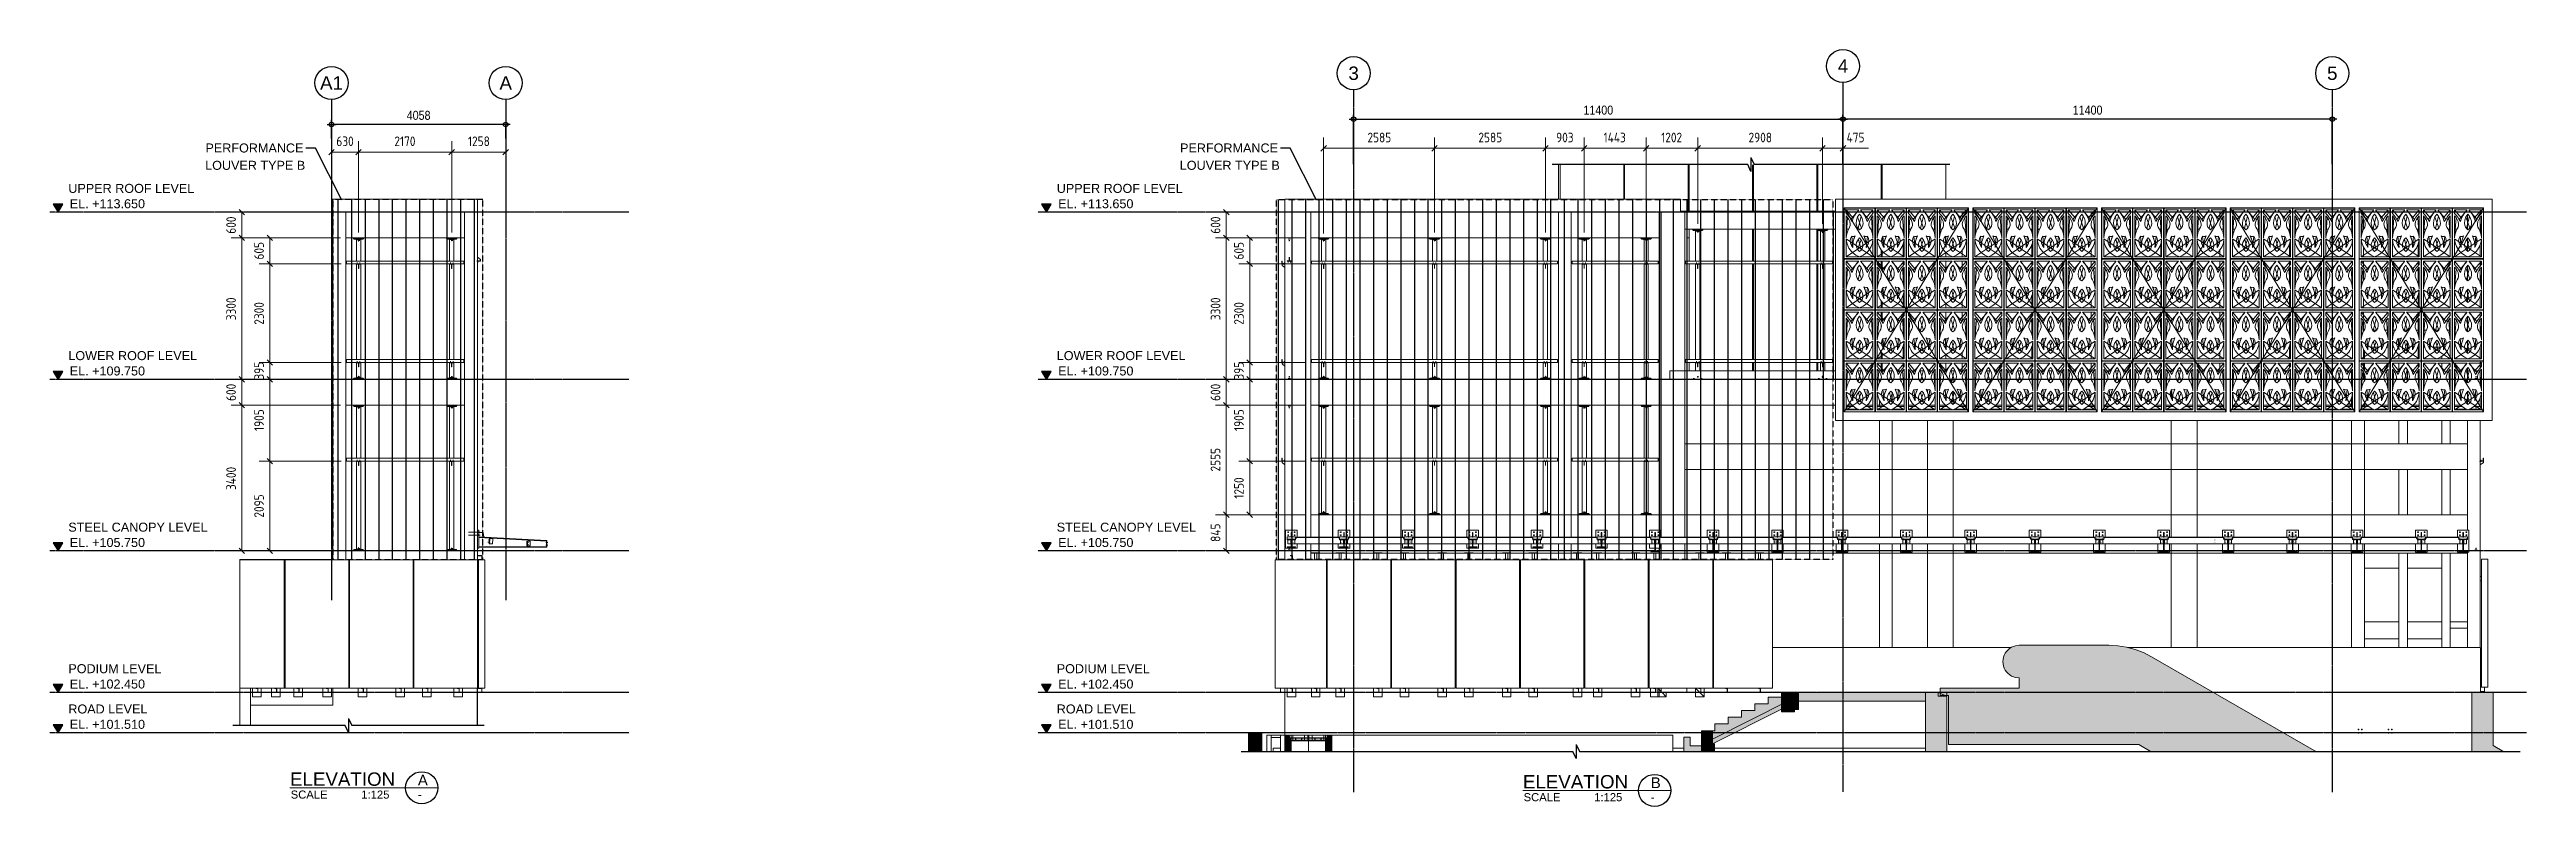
# Model space of a CAD drawing. Header units: millimetres. Extents: x -153298 to 620751, y -313239 to 250031.
# Drawn here: x 1849 to 59558, y -125865 to -108212 of the extents above; entities that cross this region are included whole.
import ezdxf
from ezdxf.enums import TextEntityAlignment as Align

# ---------------------------------------------------------------- set-up
doc = ezdxf.new("R2010")
doc.units = ezdxf.units.MM
for name, pattern in [('CENTER', [2, 1.25, -0.25, 0.25, -0.25]), ('HIDDEN', [0.375, 0.25, -0.125]), ('XKITLINE00', [0]), ('XKITLINE02', [4, 2, -2])]:
    doc.linetypes.add(name, pattern=pattern)
for name, color, linetype in [('000 - EXISTING_BUILDING_MAIN_COLOR_251', 7, 'Continuous'), ('000 - EXISTING_BUILDING_MAIN_COLOR_3', 7, 'Continuous'), ('000 - EXISTING_CANOPY_MAIN_COLOR_1', 7, 'Continuous'), ('HATCH', 7, 'Continuous'), ('S-DIM', 7, 'Continuous'), ('Stan-Dim', 7, 'Continuous')]:
    doc.layers.add(name, color=color, linetype=linetype)
for name, color, linetype, lineweight in [('Bolt', 7, 'Continuous', 0), ('Part', 7, 'Continuous', 0), ('Text', 7, 'Continuous', 0), ('Z-DIMENSIONS', 7, 'Continuous', 0)]:
    doc.layers.add(name, color=color, linetype=linetype, lineweight=lineweight)
doc.styles.add('ISOCPEUR', font='isocpeur.ttf')
doc.styles.add('ROMANS', font='arial.ttf', dxfattribs={"width": 0.85})
doc.dimstyles.new('Dim-Cen', dxfattribs={"dimtxt": 3, "dimasz": 1, "dimexe": 0, "dimexo": 2.5, "dimgap": 1.5, "dimtad": 1, "dimdec": 0, "dimzin": 1, "dimdsep": 46, "dimtxsty": 'ROMANS', "dimblk": 'CEN1', "dimcen": 0.09, "dimclrd": 7, "dimclre": 7, "dimclrt": 7, "dimadec": 0, "dimazin": 0, "dimtfac": 1, "dimtdec": 0, "dimtofl": 0, "dimtmove": 2, "dimatfit": 3, "dimfxl": 1, "dimtfill": 1, "dimtfillclr": 256, "dimtolj": 1, "dimtzin": 0, "dimarcsym": 0})
doc.dimstyles.get("Standard").update_dxf_attribs({"dimtxt": 0.18, "dimasz": 0.18, "dimexe": 0.18, "dimexo": 0.0625, "dimgap": 0.09, "dimtad": 0, "dimtih": 1, "dimtoh": 1, "dimdec": 4, "dimzin": 0, "dimdsep": 46, "dimtxsty": 'Standard', "dimcen": 0.09, "dimclrd": 7, "dimclre": 7, "dimclrt": 7, "dimadec": 0, "dimazin": 0, "dimtfac": 1, "dimtdec": 4, "dimtofl": 0, "dimtmove": 0, "dimatfit": 3, "dimfxl": 1, "dimtolj": 1, "dimtzin": 0, "dimarcsym": 0})
pattern_1 = [(90, (0, -142230.9), (-317.5, 0), [])]

msp = doc.modelspace()

# ---------------------------------------------------------------- texts
at = {"color": 7, "style": 'ROMANS'}
for s, height, p in [('EL. +113.650', 210, (2320.1536, -111913.9544)), ('EL. +113.650', 210, (25348.7244, -111913.9544)), ('EL. +109.750', 210, (2320.1536, -115813.9544)), ('EL. +109.750', 210, (25348.7244, -115813.9544)), ('EL. +105.750', 210, (2320.1536, -119813.9544)), ('EL. +105.750', 210, (25348.7244, -119813.9544)), ('EL. +102.450', 210, (2320.1536, -123113.9544)), ('EL. +102.450', 210, (25348.7244, -123113.9544)), ('EL. +101.510', 210, (2320.1536, -124053.9544)), ('EL. +101.510', 210, (25348.7244, -124053.9544)), ('ELEVATION', 312.5, (7451.0558, -125382.9928)), ('A', 250, (10430.3528, -125375.1958)), ('ELEVATION', 312.5, (36175.7973, -125443.9122)), ('B', 250, (39155.0942, -125436.1153)), ('-', 187.5, (10431.8754, -125680.5234)), ('-', 187.5, (39156.6168, -125741.4429))]:
    msp.add_text(s, height=height, dxfattribs=at).set_placement(p)
at = {"layer": 'S-DIM', "color": 7, "style": 'ROMANS'}
for s, p in [('PERFORMANCE', (5482.0874, -110613.8527)), ('PERFORMANCE', (28188.8078, -110613.8527)), ('UPPER ROOF LEVEL', (2286.8875, -111556.2838)), ('LOUVER TYPE B', (5474.7467, -111018.3366)), ('UPPER ROOF LEVEL', (25315.4582, -111556.2838)), ('LOUVER TYPE B', (28181.4672, -111018.3366)), ('LOWER ROOF LEVEL', (2286.8875, -115456.2838)), ('LOWER ROOF LEVEL', (25315.4582, -115456.2838)), ('STEEL CANOPY LEVEL', (2286.8875, -119456.2838)), ('STEEL CANOPY LEVEL', (25315.4582, -119456.2838)), ('PODIUM LEVEL', (2286.8875, -122756.2838)), ('PODIUM LEVEL', (25315.4582, -122756.2838)), ('ROAD LEVEL', (2286.8875, -123696.2838)), ('ROAD LEVEL', (25315.4582, -123696.2838))]:
    msp.add_text(s, height=210, dxfattribs=at).set_placement(p)
at = {"layer": 'Stan-Dim', "color": 7, "style": 'ROMANS'}
for tag, p in [('4', (43632.7713, -108598.5831)), ('A1', (8419.1524, -108992.7383)), ('A', (12477.1524, -108992.7383)), ('3', (32232.7713, -108765.6823)), ('5', (55032.7713, -108765.6823))]:
    msp.add_attdef(tag, text='', height=312.5, dxfattribs=at).set_placement(p, align=Align.MIDDLE_CENTER)
at = {"layer": 'Text', "color": 7, "style": 'ROMANS'}
for s, p in [('SCALE', (7467.6215, -125680.5234)), ('1:125', (9112.2834, -125680.5234)), ('SCALE', (36192.3629, -125741.4429)), ('1:125', (37837.0248, -125741.4429))]:
    msp.add_text(s, height=187.5, dxfattribs=at).set_placement(p)

# ---------------------------------------------------------------- blocks, each defined once
blk = doc.blocks.new('*A10651048')
at = {"layer": 'Part', "color": 7, "linetype": 'XKITLINE00', "lineweight": 0}
for p, q in [((200.189275, 5.462929), (200.349275, 5.622929)), ((200.349275, 5.622929), (202.109275, 5.622929)), ((202.109275, 5.622929), (202.269275, 5.462929))]:
    blk.add_line(p, q, dxfattribs=at)
blk = doc.blocks.new('*A10661049')
at = {"layer": 'Part', "color": 7, "linetype": 'XKITLINE00', "lineweight": 0}
for p, q in [((200.349275, 5.702929), (202.109275, 5.702929)), ((200.349275, 5.702929), (200.349275, 5.622929)), ((200.349275, 5.622929), (202.109275, 5.622929)), ((202.109275, 5.702929), (202.109275, 5.622929))]:
    blk.add_line(p, q, dxfattribs=at)
blk = doc.blocks.new('*A10731050')
at = {"layer": 'Part', "color": 7, "linetype": 'XKITLINE00', "lineweight": 0}
for p, q in [((223.389273, 36.662929), (220.989273, 36.662929)), ((220.989273, 36.662929), (220.989273, -28.217071)), ((223.389273, -28.217071), (223.389273, 36.662929))]:
    blk.add_line(p, q, dxfattribs=at)
blk = doc.blocks.new('*A10751051')
at = {"layer": 'Part', "color": 7, "linetype": 'XKITLINE00', "lineweight": 0}
for p, q in [((223.389273, -28.217071), (211.549273, -28.217071)), ((211.549273, -28.217071), (211.549273, -52.137071)), ((223.389273, -28.217071), (223.389273, -52.137071)), ((223.389273, -52.137071), (211.549273, -52.137071))]:
    blk.add_line(p, q, dxfattribs=at)
blk = doc.blocks.new('*A10761052')
at = {"layer": 'Part', "color": 7, "linetype": 'XKITLINE00', "lineweight": 0}
for p, q in [((211.389273, -28.217071), (199.549273, -28.217071)), ((199.549273, -28.217071), (199.549273, -52.137071)), ((211.389273, -28.217071), (211.389273, -52.137071)), ((211.389273, -52.137071), (199.549273, -52.137071))]:
    blk.add_line(p, q, dxfattribs=at)
blk = doc.blocks.new('*A10771053')
at = {"layer": '000 - EXISTING_CANOPY_MAIN_COLOR_1', "color": 7, "linetype": 'XKITLINE00', "lineweight": 0}
for p, q in [((223.586789, -28.217071), (224.786789, -28.217071)), ((223.586789, -52.137071), (223.586789, -28.217071)), ((224.786789, -28.217071), (224.786789, -52.137071)), ((223.586789, -52.137071), (224.786789, -52.137071))]:
    blk.add_line(p, q, dxfattribs=at)
blk = doc.blocks.new('*A10781054')
at = {"layer": 'Part', "color": 7, "linetype": 'XKITLINE00', "lineweight": 0}
for p, q in [((199.389273, -28.217071), (187.549273, -28.217071)), ((187.549273, -28.217071), (187.549273, -52.137071)), ((199.389273, -28.217071), (199.389273, -52.137071)), ((199.389273, -52.137071), (187.549273, -52.137071))]:
    blk.add_line(p, q, dxfattribs=at)
blk = doc.blocks.new('*A10791055')
at = {"layer": 'Part', "color": 7, "linetype": 'XKITLINE00', "lineweight": 0}
for p, q in [((187.389273, -28.217071), (179.069273, -28.217071)), ((179.069273, -28.217071), (179.069273, -52.137071)), ((187.389273, -28.217071), (187.389273, -52.137071)), ((187.389273, -52.137071), (179.069273, -52.137071))]:
    blk.add_line(p, q, dxfattribs=at)
blk = doc.blocks.new('*A10801056')
at = {"layer": 'Part', "color": 7, "linetype": 'XKITLINE00', "lineweight": 0}
for p, q in [((181.069291, -28.217071), (181.069291, -28.137071)), ((181.069291, -28.137071), (196.429275, -28.137071)), ((187.389273, -31.337071), (187.549273, -31.337071)), ((196.429275, -28.137071), (196.429275, -28.217071))]:
    blk.add_line(p, q, dxfattribs=at)
blk = doc.blocks.new('*A10811057')
at = {"layer": 'Part', "color": 7, "linetype": 'XKITLINE00', "lineweight": 0}
for p, q in [((198.989275, -9.257071), (198.989275, -9.777071)), ((198.989275, -9.257071), (220.829273, -9.257071)), ((198.989275, -9.777071), (220.829273, -9.777071)), ((220.829273, -9.257071), (220.829273, -9.777071))]:
    blk.add_line(p, q, dxfattribs=at)
blk = doc.blocks.new('*A10821058')
at = {"layer": 'Part', "color": 7, "linetype": 'XKITLINE00', "lineweight": 0}
for p, q in [((218.189281, -9.777071), (218.189281, -9.825071)), ((218.189281, -9.825071), (218.989281, -9.825071)), ((218.989281, -9.825071), (218.989281, -9.777071))]:
    blk.add_line(p, q, dxfattribs=at)
blk = doc.blocks.new('*A10831059')
at = {"layer": 'Part', "color": 7, "linetype": 'XKITLINE00', "lineweight": 0}
for p, q in [((218.565281, -9.825071), (218.613281, -9.825071)), ((218.565281, -10.625071), (218.565281, -9.825071)), ((218.565281, -10.065071), (218.613281, -10.065071)), ((218.613281, -10.625071), (218.565281, -10.625071)), ((218.613281, -9.825071), (218.613281, -10.625071))]:
    blk.add_line(p, q, dxfattribs=at)
blk = doc.blocks.new('*A10841060')
at = {"layer": 'Bolt'}
for points in [[(218.41, -9.73), (218.41, -9.78), (218.29, -9.78), (218.29, -9.73)], [(218.41, -9.78), (218.41, -9.83), (218.29, -9.83), (218.29, -9.78)], [(218.89, -9.73), (218.89, -9.78), (218.77, -9.78), (218.77, -9.73)], [(218.89, -9.78), (218.89, -9.83), (218.77, -9.83), (218.77, -9.78)]]:
    blk.add_hatch(color=7, dxfattribs=at).paths.add_polyline_path(points, flags=17)
at = {"layer": 'Bolt', "color": 7, "linetype": 'XKITLINE00', "lineweight": 0}
for p, q in [((218.29, -9.78), (218.29, -9.73)), ((218.29, -9.83), (218.29, -9.78)), ((218.35, -9.89), (218.35, -9.55)), ((218.41, -9.78), (218.41, -9.73)), ((218.41, -9.83), (218.41, -9.78)), ((218.77, -9.78), (218.77, -9.73)), ((218.77, -9.83), (218.77, -9.78)), ((218.83, -9.89), (218.83, -9.55)), ((218.89, -9.78), (218.89, -9.73)), ((218.89, -9.83), (218.89, -9.78))]:
    blk.add_line(p, q, dxfattribs=at)
blk = doc.blocks.new('*A10851061')
at = {"layer": 'Part', "color": 7, "linetype": 'XKITLINE00', "lineweight": 0}
for p, q in [((218.989281, 0.342929), (218.189281, 0.342929)), ((218.189281, -9.257071), (218.189281, 0.342929)), ((218.989281, -9.257071), (218.989281, 0.342929)), ((218.189281, -26.217071), (218.189281, -9.825071)), ((218.989281, -26.217071), (218.989281, -9.825071)), ((218.189281, -26.217071), (218.989281, -26.217071))]:
    blk.add_line(p, q, dxfattribs=at)
blk = doc.blocks.new('*A10861062')
at = {"layer": 'Part', "color": 7, "linetype": 'XKITLINE00', "lineweight": 0}
for p, q in [((198.829275, -28.217071), (198.829275, -26.537071)), ((198.829275, -26.537071), (220.989273, -26.537071)), ((199.389273, -31.337071), (199.549273, -31.337071)), ((211.389273, -31.337071), (211.549273, -31.337071))]:
    blk.add_line(p, q, dxfattribs=at)
blk = doc.blocks.new('*A10871063')
at = {"layer": 'Part', "color": 7, "linetype": 'XKITLINE00', "lineweight": 0}
for p, q in [((223.621312, -23.924245), (236.23026, -24.585052)), ((223.621312, -24.04441), (236.22398, -24.704888)), ((236.23026, -24.585052), (236.22398, -24.704888))]:
    blk.add_line(p, q, dxfattribs=at)
blk = doc.blocks.new('*A10881064')
at = {"layer": 'Part', "color": 7, "linetype": 'XKITLINE00', "lineweight": 0}
for p, q in [((223.621312, -25.785052), (236.23026, -25.785052)), ((223.621312, -25.865052), (236.23026, -25.865052)), ((236.23026, -25.785052), (236.23026, -25.865052))]:
    blk.add_line(p, q, dxfattribs=at)
blk = doc.blocks.new('*A10891065')
at = {"layer": 'Part', "color": 7, "linetype": 'XKITLINE00', "lineweight": 0}
blk.add_line((236.22398, -24.704883), (236.23026, -24.705212), dxfattribs=at)
blk = doc.blocks.new('*A10901066')
at = {"layer": 'Part', "color": 7, "linetype": 'XKITLINE00', "lineweight": 0}
for p, q in [((225.041465, -23.998672), (225.041705, -23.994093)), ((225.041705, -23.994093), (225.640882, -24.025495)), ((225.640882, -24.025495), (225.640642, -24.030074))]:
    blk.add_line(p, q, dxfattribs=at)
blk = doc.blocks.new('*A10911067')
at = {"layer": 'Part', "color": 7, "linetype": 'XKITLINE00', "lineweight": 0}
for p, q in [((223.621312, -22.639658), (223.421312, -22.639658)), ((223.421312, -26.039658), (223.421312, -22.639658)), ((223.621312, -26.039658), (223.621312, -22.639658)), ((223.621312, -26.039658), (223.421312, -26.039658))]:
    blk.add_line(p, q, dxfattribs=at)
blk = doc.blocks.new('*A10921068')
at = {"layer": 'Part', "color": 7, "linetype": 'XKITLINE00', "lineweight": 0}
for p, q in [((225.580159, -25.18401), (225.630402, -24.225326)), ((225.65206, -25.187779), (225.580159, -25.18401)), ((225.630402, -24.225326), (225.702303, -24.229094)), ((225.702303, -24.229094), (225.65206, -25.187779)), ((226.179337, -25.215412), (225.65206, -25.187779)), ((225.702303, -24.229094), (226.229579, -24.256728)), ((226.229579, -24.256728), (226.179337, -25.215412))]:
    blk.add_line(p, q, dxfattribs=at)
blk = doc.blocks.new('*A10931069')
at = {"layer": 'Part', "color": 7, "linetype": 'XKITLINE00', "lineweight": 0}
for p, q in [((223.621312, -23.119697), (224.421312, -23.119697)), ((224.602283, -23.971108), (223.621312, -23.919697)), ((224.421312, -23.119697), (224.602283, -23.971108))]:
    blk.add_line(p, q, dxfattribs=at)
blk = doc.blocks.new('*A10941070')
at = {"layer": 'Bolt', "color": 7, "linetype": 'XKITLINE02', "lineweight": 0}
for p, q in [((225.73013, -24.911438), (225.347288, -24.891509)), ((225.750924, -24.511979), (225.368083, -24.492049)), ((225.591841, -24.964321), (225.539912, -24.961617)), ((225.59808, -24.844483), (225.54615, -24.84178)), ((225.612636, -24.564862), (225.560707, -24.562158)), ((225.618875, -24.445024), (225.566945, -24.442321)), ((225.663736, -24.968063), (225.591833, -24.96432)), ((225.669974, -24.848226), (225.598072, -24.844483)), ((225.684531, -24.568604), (225.612628, -24.564861)), ((225.690769, -24.448767), (225.618867, -24.445023))]:
    blk.add_line(p, q, dxfattribs=at)
blk = doc.blocks.new('*A10951071')
at = {"layer": 'Bolt'}
for points in [[(221.87, -23.12), (221.82, -23.12), (221.82, -22.96), (221.87, -22.96)], [(221.87, -23.12), (221.82, -23.12), (221.82, -22.96), (221.87, -22.96)], [(223.62, -23.12), (223.42, -23.12), (223.42, -22.96), (223.62, -22.96)], [(223.62, -23.12), (223.42, -23.12), (223.42, -22.96), (223.62, -22.96)], [(221.87, -23.68), (221.82, -23.68), (221.82, -23.52), (221.87, -23.52)], [(221.87, -23.68), (221.82, -23.68), (221.82, -23.52), (221.87, -23.52)], [(223.62, -23.68), (223.42, -23.68), (223.42, -23.52), (223.62, -23.52)], [(223.62, -23.68), (223.42, -23.68), (223.42, -23.52), (223.62, -23.52)]]:
    blk.add_hatch(color=7, dxfattribs=at).paths.add_polyline_path(points, flags=17)
at = {"layer": 'Bolt', "color": 7, "linetype": 'XKITLINE00', "lineweight": 0}
for p, q in [((221.74, -23.04), (223.9, -23.04)), ((221.74, -23.04), (223.9, -23.04)), ((221.82, -22.96), (221.87, -22.96)), ((221.82, -22.96), (221.87, -22.96)), ((223.42, -22.96), (223.62, -22.96)), ((223.42, -22.96), (223.62, -22.96)), ((221.74, -23.6), (223.9, -23.6)), ((221.74, -23.6), (223.9, -23.6)), ((221.82, -23.12), (221.87, -23.12)), ((221.82, -23.12), (221.87, -23.12)), ((221.82, -23.52), (221.87, -23.52)), ((221.82, -23.52), (221.87, -23.52)), ((221.82, -23.68), (221.87, -23.68)), ((221.82, -23.68), (221.87, -23.68)), ((223.42, -23.12), (223.62, -23.12)), ((223.42, -23.12), (223.62, -23.12)), ((223.42, -23.52), (223.62, -23.52)), ((223.42, -23.52), (223.62, -23.52)), ((223.42, -23.68), (223.62, -23.68)), ((223.42, -23.68), (223.62, -23.68))]:
    blk.add_line(p, q, dxfattribs=at)
blk = doc.blocks.new('*A10961072')
at = {"layer": 'Part', "color": 7, "linetype": 'XKITLINE00', "lineweight": 0}
for p, q in [((224.189279, -27.417071), (223.389279, -27.417071)), ((223.389279, -27.477071), (224.189279, -27.477071)), ((224.189279, -28.217071), (224.189279, -27.417071)), ((223.389279, -28.157071), (224.189279, -28.157071)), ((223.389279, -28.217071), (223.586789, -28.217071))]:
    blk.add_line(p, q, dxfattribs=at)
blk = doc.blocks.new('*A10971073')
at = {"layer": 'Bolt'}
for points in [[(217.81, -26.38), (217.81, -26.3), (217.93, -26.3), (217.93, -26.38)], [(219.25, -26.38), (219.25, -26.3), (219.37, -26.3), (219.37, -26.38)]]:
    blk.add_hatch(color=7, dxfattribs=at).paths.add_polyline_path(points, flags=17)
at = {"layer": 'Bolt', "color": 7, "linetype": 'XKITLINE00', "lineweight": 0}
for p, q in [((217.81, -26.3), (217.81, -26.38)), ((217.87, -26.3), (217.87, -26.38)), ((217.93, -26.3), (217.93, -26.38)), ((219.25, -26.3), (219.25, -26.38)), ((219.31, -26.3), (219.31, -26.38)), ((219.37, -26.3), (219.37, -26.38))]:
    blk.add_line(p, q, dxfattribs=at)
blk = doc.blocks.new('*A10981074')
at = {"layer": 'Bolt', "color": 7, "linetype": 'XKITLINE02', "lineweight": 0}
for p, q in [((218.461921, -26.057071), (218.805281, -26.057071)), ((218.525281, -25.921071), (218.565281, -25.921071)), ((218.525281, -26.193071), (218.565281, -26.193071)), ((218.565281, -26.001071), (218.613281, -26.001071)), ((218.565281, -26.113071), (218.613281, -26.113071))]:
    blk.add_line(p, q, dxfattribs=at)
blk = doc.blocks.new('*A10991075')
at = {"layer": 'Part', "color": 7, "linetype": 'XKITLINE00', "lineweight": 0}
for p, q in [((218.085281, -26.297071), (218.085281, -26.257071)), ((218.085281, -26.257071), (218.525281, -26.257071)), ((218.525281, -26.257071), (218.525281, -26.217071)), ((218.565281, -26.297071), (218.565281, -26.217071))]:
    blk.add_line(p, q, dxfattribs=at)
blk = doc.blocks.new('*A11001076')
at = {"layer": 'Part', "color": 7, "linetype": 'XKITLINE00', "lineweight": 0}
for p, q in [((217.549281, -26.537071), (217.709281, -26.377071)), ((217.709281, -26.377071), (219.469281, -26.377071)), ((219.469281, -26.377071), (219.629281, -26.537071))]:
    blk.add_line(p, q, dxfattribs=at)
blk = doc.blocks.new('*A11011077')
at = {"layer": 'Part', "color": 7, "linetype": 'XKITLINE00', "lineweight": 0}
for p, q in [((217.709281, -26.297071), (219.469281, -26.297071)), ((217.709281, -26.297071), (217.709281, -26.377071)), ((217.709281, -26.377071), (219.469281, -26.377071)), ((219.469281, -26.297071), (219.469281, -26.377071))]:
    blk.add_line(p, q, dxfattribs=at)
blk = doc.blocks.new('*A11021078')
at = {"layer": 'Part', "color": 7, "linetype": 'XKITLINE00', "lineweight": 0}
for p, q in [((200.829275, -9.825071), (200.829275, -9.777071)), ((201.629275, -9.825071), (200.829275, -9.825071)), ((201.629275, -9.777071), (201.629275, -9.825071))]:
    blk.add_line(p, q, dxfattribs=at)
blk = doc.blocks.new('*A11031079')
at = {"layer": 'Part', "color": 7, "linetype": 'XKITLINE00', "lineweight": 0}
for p, q in [((201.205275, -9.825071), (201.253275, -9.825071)), ((201.205275, -10.625071), (201.205275, -9.825071)), ((201.205275, -10.065071), (201.253275, -10.065071)), ((201.253275, -10.625071), (201.205275, -10.625071)), ((201.253275, -9.825071), (201.253275, -10.625071))]:
    blk.add_line(p, q, dxfattribs=at)
blk = doc.blocks.new('*A11041080')
at = {"layer": 'Bolt'}
for points in [[(201.05, -9.73), (201.05, -9.78), (200.93, -9.78), (200.93, -9.73)], [(201.05, -9.78), (201.05, -9.83), (200.93, -9.83), (200.93, -9.78)], [(201.53, -9.73), (201.53, -9.78), (201.41, -9.78), (201.41, -9.73)], [(201.53, -9.78), (201.53, -9.83), (201.41, -9.83), (201.41, -9.78)]]:
    blk.add_hatch(color=7, dxfattribs=at).paths.add_polyline_path(points, flags=17)
at = {"layer": 'Bolt', "color": 7, "linetype": 'XKITLINE00', "lineweight": 0}
for p, q in [((200.93, -9.78), (200.93, -9.73)), ((200.93, -9.83), (200.93, -9.78)), ((200.99, -9.89), (200.99, -9.55)), ((201.05, -9.78), (201.05, -9.73)), ((201.05, -9.83), (201.05, -9.78)), ((201.41, -9.78), (201.41, -9.73)), ((201.41, -9.83), (201.41, -9.78)), ((201.47, -9.89), (201.47, -9.55)), ((201.53, -9.78), (201.53, -9.73)), ((201.53, -9.83), (201.53, -9.78))]:
    blk.add_line(p, q, dxfattribs=at)
blk = doc.blocks.new('*A11051081')
at = {"layer": 'Part', "color": 7, "linetype": 'XKITLINE00', "lineweight": 0}
for p, q in [((201.629275, 0.342929), (200.829275, 0.342929)), ((200.829275, -9.257071), (200.829275, 0.342929)), ((201.629275, -9.257071), (201.629275, 0.342929)), ((200.829275, -26.217071), (200.829275, -9.825071)), ((201.629275, -26.217071), (201.629275, -9.825071)), ((200.829275, -26.217071), (201.629275, -26.217071))]:
    blk.add_line(p, q, dxfattribs=at)
blk = doc.blocks.new('*A11061082')
at = {"layer": 'Bolt'}
for points in [[(200.45, -26.38), (200.45, -26.3), (200.57, -26.3), (200.57, -26.38)], [(201.89, -26.38), (201.89, -26.3), (202.01, -26.3), (202.01, -26.38)]]:
    blk.add_hatch(color=7, dxfattribs=at).paths.add_polyline_path(points, flags=17)
at = {"layer": 'Bolt', "color": 7, "linetype": 'XKITLINE00', "lineweight": 0}
for p, q in [((200.45, -26.3), (200.45, -26.38)), ((200.51, -26.3), (200.51, -26.38)), ((200.57, -26.3), (200.57, -26.38)), ((201.89, -26.3), (201.89, -26.38)), ((201.95, -26.3), (201.95, -26.38)), ((202.01, -26.3), (202.01, -26.38))]:
    blk.add_line(p, q, dxfattribs=at)
blk = doc.blocks.new('*A11071083')
at = {"layer": 'Bolt', "color": 7, "linetype": 'XKITLINE02', "lineweight": 0}
for p, q in [((201.101915, -26.057071), (201.445275, -26.057071)), ((201.165275, -25.921071), (201.205275, -25.921071)), ((201.165275, -26.193071), (201.205275, -26.193071)), ((201.205275, -26.001071), (201.253275, -26.001071)), ((201.205275, -26.113071), (201.253275, -26.113071))]:
    blk.add_line(p, q, dxfattribs=at)
blk = doc.blocks.new('*A11081084')
at = {"layer": 'Part', "color": 7, "linetype": 'XKITLINE00', "lineweight": 0}
for p, q in [((200.725275, -26.297071), (200.725275, -26.257071)), ((200.725275, -26.257071), (201.165275, -26.257071)), ((201.165275, -26.257071), (201.165275, -26.217071)), ((201.205275, -26.297071), (201.205275, -26.217071))]:
    blk.add_line(p, q, dxfattribs=at)
blk = doc.blocks.new('*A11091085')
at = {"layer": 'Part', "color": 7, "linetype": 'XKITLINE00', "lineweight": 0}
for p, q in [((200.189275, -26.537071), (200.349275, -26.377071)), ((200.349275, -26.377071), (202.109275, -26.377071)), ((202.109275, -26.377071), (202.269275, -26.537071))]:
    blk.add_line(p, q, dxfattribs=at)
blk = doc.blocks.new('*A11101086')
at = {"layer": 'Part', "color": 7, "linetype": 'XKITLINE00', "lineweight": 0}
for p, q in [((200.349275, -26.297071), (202.109275, -26.297071)), ((200.349275, -26.297071), (200.349275, -26.377071)), ((200.349275, -26.377071), (202.109275, -26.377071)), ((202.109275, -26.297071), (202.109275, -26.377071))]:
    blk.add_line(p, q, dxfattribs=at)
blk = doc.blocks.new('*A11111087')
at = {"layer": 'Part', "color": 7, "linetype": 'XKITLINE00', "lineweight": 0}
for p, q in [((196.429275, -28.137071), (196.429275, 36.662929)), ((198.829275, -28.217071), (198.829275, 36.662929))]:
    blk.add_line(p, q, dxfattribs=at)
blk = doc.blocks.new('*A11131088')
at = {"layer": 'Part', "color": 7, "linetype": 'XKITLINE00', "lineweight": 0}
for p, q in [((223.389273, 39.062929), (196.429275, 39.062929)), ((196.429275, 39.062929), (196.429275, 36.662929)), ((223.389273, 36.662929), (223.389273, 39.062929)), ((196.429275, 36.662929), (223.389273, 36.662929))]:
    blk.add_line(p, q, dxfattribs=at)
blk = doc.blocks.new('*A11141089')
at = {"layer": 'Part', "color": 7, "linetype": 'XKITLINE00', "lineweight": 0}
for p, q in [((198.989275, 27.542929), (198.989275, 27.022929)), ((198.989275, 27.542929), (220.829273, 27.542929)), ((198.989275, 27.022929), (220.829273, 27.022929)), ((220.829273, 27.542929), (220.829273, 27.022929))]:
    blk.add_line(p, q, dxfattribs=at)
blk = doc.blocks.new('*A11151090')
at = {"layer": 'Part', "color": 7, "linetype": 'XKITLINE00', "lineweight": 0}
for p, q in [((198.829275, 36.662929), (198.829275, 31.862929)), ((198.829275, 31.862929), (220.989273, 31.862929))]:
    blk.add_line(p, q, dxfattribs=at)
blk = doc.blocks.new('*A11191091')
at = {"layer": 'Part', "color": 7, "linetype": 'XKITLINE00', "lineweight": 0}
for p, q in [((218.989273, -53.737071), (218.989273, -52.137071)), ((218.989273, -53.737071), (220.589273, -53.737071)), ((220.589273, -53.737071), (220.589273, -52.137071))]:
    blk.add_line(p, q, dxfattribs=at)
blk = doc.blocks.new('*A11201092')
at = {"layer": 'Part', "color": 7, "linetype": 'XKITLINE00', "lineweight": 0}
for p, q in [((213.749273, -52.197071), (213.749273, -52.137071)), ((214.109273, -52.197071), (213.749273, -52.197071)), ((213.749273, -52.937071), (213.749273, -52.877071)), ((213.749273, -52.877071), (214.109273, -52.877071)), ((214.149273, -52.937071), (213.749273, -52.937071)), ((214.109273, -52.877071), (214.109273, -52.197071)), ((214.149273, -52.937071), (214.149273, -52.137071))]:
    blk.add_line(p, q, dxfattribs=at)
blk = doc.blocks.new('*A11211093')
at = {"layer": 'Part', "color": 7, "linetype": 'XKITLINE00', "lineweight": 0}
for p, q in [((219.589273, -52.197071), (219.589273, -52.137071)), ((219.949273, -52.197071), (219.589273, -52.197071)), ((219.589273, -52.937071), (219.589273, -52.877071)), ((219.589273, -52.877071), (219.949273, -52.877071)), ((219.989273, -52.937071), (219.589273, -52.937071)), ((219.949273, -52.877071), (219.949273, -52.197071)), ((219.989273, -52.937071), (219.989273, -52.137071))]:
    blk.add_line(p, q, dxfattribs=at)
blk = doc.blocks.new('*A11221094')
at = {"layer": 'Part', "color": 7, "linetype": 'XKITLINE00', "lineweight": 0}
for p, q in [((208.189273, -53.737071), (208.189273, -52.137071)), ((208.189273, -53.737071), (209.789273, -53.737071)), ((209.789273, -53.737071), (209.789273, -52.137071))]:
    blk.add_line(p, q, dxfattribs=at)
blk = doc.blocks.new('*A11231095')
at = {"layer": 'Part', "color": 7, "linetype": 'XKITLINE00', "lineweight": 0}
for p, q in [((208.789273, -52.197071), (208.789273, -52.137071)), ((209.149273, -52.197071), (208.789273, -52.197071)), ((208.789273, -52.937071), (208.789273, -52.877071)), ((208.789273, -52.877071), (209.149273, -52.877071)), ((209.189273, -52.937071), (208.789273, -52.937071)), ((209.149273, -52.877071), (209.149273, -52.197071)), ((209.189273, -52.937071), (209.189273, -52.137071))]:
    blk.add_line(p, q, dxfattribs=at)
blk = doc.blocks.new('*A11241096')
at = {"layer": 'Part', "color": 7, "linetype": 'XKITLINE00', "lineweight": 0}
for p, q in [((223.306861, -53.737071), (223.306861, -52.137071)), ((223.386861, -53.737071), (223.306861, -53.737071)), ((223.386861, -52.137071), (223.386861, -53.737071))]:
    blk.add_line(p, q, dxfattribs=at)
blk = doc.blocks.new('*A11251097')
at = {"layer": 'Part', "color": 7, "linetype": 'XKITLINE00', "lineweight": 0}
for p, q in [((223.389279, -52.137071), (223.389279, -52.937071)), ((223.586789, -52.137071), (223.389279, -52.137071)), ((223.389279, -52.197071), (224.189279, -52.197071)), ((223.389279, -52.877071), (224.189279, -52.877071)), ((223.389279, -52.937071), (224.189279, -52.937071)), ((224.189279, -52.137071), (224.189279, -52.937071))]:
    blk.add_line(p, q, dxfattribs=at)
blk = doc.blocks.new('*A11261098')
at = {"layer": 'Part', "color": 7, "linetype": 'XKITLINE00', "lineweight": 0}
for p, q in [((195.189273, -52.197071), (195.189273, -52.137071)), ((195.549273, -52.197071), (195.189273, -52.197071)), ((195.189273, -52.937071), (195.189273, -52.877071)), ((195.189273, -52.877071), (195.549273, -52.877071)), ((195.589273, -52.937071), (195.189273, -52.937071)), ((195.549273, -52.877071), (195.549273, -52.197071)), ((195.589273, -52.937071), (195.589273, -52.137071))]:
    blk.add_line(p, q, dxfattribs=at)
blk = doc.blocks.new('*A11271099')
at = {"layer": 'Part', "color": 7, "linetype": 'XKITLINE00', "lineweight": 0}
for p, q in [((189.749273, -52.197071), (189.749273, -52.137071)), ((190.109273, -52.197071), (189.749273, -52.197071)), ((189.749273, -52.937071), (189.749273, -52.877071)), ((189.749273, -52.877071), (190.109273, -52.877071)), ((190.149273, -52.937071), (189.749273, -52.937071)), ((190.109273, -52.877071), (190.109273, -52.197071)), ((190.149273, -52.937071), (190.149273, -52.137071))]:
    blk.add_line(p, q, dxfattribs=at)
blk = doc.blocks.new('*A11281100')
at = {"layer": 'Part', "color": 7, "linetype": 'XKITLINE00', "lineweight": 0}
for p, q in [((194.589273, -53.737071), (194.589273, -52.137071)), ((194.589273, -53.737071), (196.189273, -53.737071)), ((196.189273, -53.737071), (196.189273, -52.137071))]:
    blk.add_line(p, q, dxfattribs=at)
blk = doc.blocks.new('*A11291101')
at = {"layer": 'Part', "color": 7, "linetype": 'XKITLINE00', "lineweight": 0}
for p, q in [((189.149273, -53.737071), (189.149273, -52.137071)), ((189.149273, -53.737071), (190.749273, -53.737071)), ((190.749273, -53.737071), (190.749273, -52.137071))]:
    blk.add_line(p, q, dxfattribs=at)
blk = doc.blocks.new('*A11301102')
at = {"layer": 'Part', "color": 7, "linetype": 'XKITLINE00', "lineweight": 0}
for p, q in [((201.749273, -52.197071), (201.749273, -52.137071)), ((202.109273, -52.197071), (201.749273, -52.197071)), ((201.749273, -52.937071), (201.749273, -52.877071)), ((201.749273, -52.877071), (202.109273, -52.877071)), ((202.149273, -52.937071), (201.749273, -52.937071)), ((202.109273, -52.877071), (202.109273, -52.197071)), ((202.149273, -52.937071), (202.149273, -52.137071))]:
    blk.add_line(p, q, dxfattribs=at)
blk = doc.blocks.new('*A11311103')
at = {"layer": 'Part', "color": 7, "linetype": 'XKITLINE00', "lineweight": 0}
for p, q in [((201.149273, -53.737071), (201.149273, -52.137071)), ((201.149273, -53.737071), (202.749273, -53.737071)), ((202.749273, -53.737071), (202.749273, -52.137071))]:
    blk.add_line(p, q, dxfattribs=at)
blk = doc.blocks.new('*A11321104')
at = {"layer": 'Part', "color": 7, "linetype": 'XKITLINE00', "lineweight": 0}
for p, q in [((181.469273, -53.737071), (181.469273, -52.137071)), ((181.469273, -53.737071), (183.069273, -53.737071)), ((183.069273, -53.737071), (183.069273, -52.137071))]:
    blk.add_line(p, q, dxfattribs=at)
blk = doc.blocks.new('*A11331105')
at = {"layer": 'Part', "color": 7, "linetype": 'XKITLINE00', "lineweight": 0}
for p, q in [((184.989273, -53.737071), (184.989273, -52.137071)), ((184.989273, -53.737071), (186.589273, -53.737071)), ((186.589273, -53.737071), (186.589273, -52.137071))]:
    blk.add_line(p, q, dxfattribs=at)
blk = doc.blocks.new('*A11341106')
at = {"layer": 'Part', "color": 7, "linetype": 'XKITLINE00', "lineweight": 0}
for p, q in [((182.069273, -52.197071), (182.069273, -52.137071)), ((182.429273, -52.197071), (182.069273, -52.197071)), ((182.069273, -52.937071), (182.069273, -52.877071)), ((182.069273, -52.877071), (182.429273, -52.877071)), ((182.469273, -52.937071), (182.069273, -52.937071)), ((182.429273, -52.877071), (182.429273, -52.197071)), ((182.469273, -52.937071), (182.469273, -52.137071))]:
    blk.add_line(p, q, dxfattribs=at)
blk = doc.blocks.new('*A11351107')
at = {"layer": 'Part', "color": 7, "linetype": 'XKITLINE00', "lineweight": 0}
for p, q in [((185.589273, -52.197071), (185.589273, -52.137071)), ((185.949273, -52.197071), (185.589273, -52.197071)), ((185.589273, -52.937071), (185.589273, -52.877071)), ((185.589273, -52.877071), (185.949273, -52.877071)), ((185.989273, -52.937071), (185.589273, -52.937071)), ((185.949273, -52.877071), (185.949273, -52.197071)), ((185.989273, -52.937071), (185.989273, -52.137071))]:
    blk.add_line(p, q, dxfattribs=at)
blk = doc.blocks.new('*A11361108')
at = {"layer": 'Part', "color": 7, "linetype": 'XKITLINE00', "lineweight": 0}
for p, q in [((181.069318, -55.337071), (181.069318, -52.137071)), ((196.429318, -55.337071), (181.069318, -55.337071)), ((187.389273, -52.137071), (187.549273, -52.137071)), ((196.429318, -52.137071), (196.429318, -55.337071))]:
    blk.add_line(p, q, dxfattribs=at)
blk = doc.blocks.new('*A11371109')
at = {"layer": 'Part', "color": 7, "linetype": 'XKITLINE00', "lineweight": 0}
for p, q in [((232.61098, -25.585052), (232.61098, -24.705052)), ((232.61098, -24.705052), (232.68298, -24.705052)), ((232.68298, -25.585052), (232.61098, -25.585052)), ((233.21098, -24.705052), (232.68298, -24.705052)), ((232.68298, -24.705052), (232.68298, -25.585052)), ((233.21098, -25.585052), (232.68298, -25.585052)), ((233.21098, -25.585052), (233.21098, -24.705052))]:
    blk.add_line(p, q, dxfattribs=at)
blk = doc.blocks.new('*A11381110')
at = {"layer": 'Bolt', "color": 7, "linetype": 'XKITLINE02', "lineweight": 0}
for p, q in [((232.50762, -24.945052), (232.89098, -24.945052)), ((232.50762, -25.345052), (232.89098, -25.345052)), ((232.57098, -24.885052), (232.61098, -24.885052)), ((232.57098, -25.005052), (232.61098, -25.005052)), ((232.57098, -25.285052), (232.61098, -25.285052)), ((232.57098, -25.405052), (232.61098, -25.405052)), ((232.61098, -24.885052), (232.68298, -24.885052)), ((232.61098, -25.005052), (232.68298, -25.005052)), ((232.61098, -25.285052), (232.68298, -25.285052)), ((232.61098, -25.405052), (232.68298, -25.405052))]:
    blk.add_line(p, q, dxfattribs=at)
blk = doc.blocks.new('*A11411111')
at = {"layer": 'Bolt'}
for points in [[(217.93, 0.5), (217.93, 0.42), (217.81, 0.42), (217.81, 0.5)], [(219.37, 0.5), (219.37, 0.42), (219.25, 0.42), (219.25, 0.5)]]:
    blk.add_hatch(color=7, dxfattribs=at).paths.add_polyline_path(points, flags=17)
at = {"layer": 'Bolt', "color": 7, "linetype": 'XKITLINE00', "lineweight": 0}
for p, q in [((217.81, 0.42), (217.81, 0.5)), ((217.87, 0.42), (217.87, 0.5)), ((217.93, 0.42), (217.93, 0.5)), ((219.25, 0.42), (219.25, 0.5)), ((219.31, 0.42), (219.31, 0.5)), ((219.37, 0.42), (219.37, 0.5))]:
    blk.add_line(p, q, dxfattribs=at)
blk = doc.blocks.new('*A11421112')
at = {"layer": 'Bolt', "color": 7, "linetype": 'XKITLINE02', "lineweight": 0}
for p, q in [((218.461921, 0.182929), (218.805281, 0.182929)), ((218.525281, 0.318929), (218.565281, 0.318929)), ((218.525281, 0.046929), (218.565281, 0.046929)), ((218.565281, 0.238929), (218.613281, 0.238929)), ((218.565281, 0.126929), (218.613281, 0.126929))]:
    blk.add_line(p, q, dxfattribs=at)
blk = doc.blocks.new('*A11431113')
at = {"layer": 'Part', "color": 7, "linetype": 'XKITLINE00', "lineweight": 0}
for p, q in [((218.085281, 0.422929), (218.085281, 0.382929)), ((218.085281, 0.382929), (218.525281, 0.382929)), ((218.525281, 0.382929), (218.525281, 0.342929)), ((218.565281, 0.342929), (218.565281, 0.422929))]:
    blk.add_line(p, q, dxfattribs=at)
blk = doc.blocks.new('*A11441114')
at = {"layer": 'Part', "color": 7, "linetype": 'XKITLINE00', "lineweight": 0}
for p, q in [((217.549281, 0.662929), (217.709281, 0.502929)), ((217.709281, 0.502929), (219.469281, 0.502929)), ((219.469281, 0.502929), (219.629281, 0.662929))]:
    blk.add_line(p, q, dxfattribs=at)
blk = doc.blocks.new('*A11451115')
at = {"layer": 'Part', "color": 7, "linetype": 'XKITLINE00', "lineweight": 0}
for p, q in [((217.709281, 0.422929), (217.709281, 0.502929)), ((217.709281, 0.502929), (219.469281, 0.502929)), ((217.709281, 0.422929), (219.469281, 0.422929)), ((219.469281, 0.422929), (219.469281, 0.502929))]:
    blk.add_line(p, q, dxfattribs=at)
blk = doc.blocks.new('*A11461116')
at = {"layer": 'Bolt'}
for points in [[(200.57, 0.5), (200.57, 0.42), (200.45, 0.42), (200.45, 0.5)], [(202.01, 0.5), (202.01, 0.42), (201.89, 0.42), (201.89, 0.5)]]:
    blk.add_hatch(color=7, dxfattribs=at).paths.add_polyline_path(points, flags=17)
at = {"layer": 'Bolt', "color": 7, "linetype": 'XKITLINE00', "lineweight": 0}
for p, q in [((200.45, 0.42), (200.45, 0.5)), ((200.51, 0.42), (200.51, 0.5)), ((200.57, 0.42), (200.57, 0.5)), ((201.89, 0.42), (201.89, 0.5)), ((201.95, 0.42), (201.95, 0.5)), ((202.01, 0.42), (202.01, 0.5))]:
    blk.add_line(p, q, dxfattribs=at)
blk = doc.blocks.new('*A11471117')
at = {"layer": 'Bolt', "color": 7, "linetype": 'XKITLINE02', "lineweight": 0}
for p, q in [((201.101915, 0.182929), (201.445275, 0.182929)), ((201.165275, 0.318929), (201.205275, 0.318929)), ((201.165275, 0.046929), (201.205275, 0.046929)), ((201.205275, 0.238929), (201.253275, 0.238929)), ((201.205275, 0.126929), (201.253275, 0.126929))]:
    blk.add_line(p, q, dxfattribs=at)
blk = doc.blocks.new('*A11481118')
at = {"layer": 'Part', "color": 7, "linetype": 'XKITLINE00', "lineweight": 0}
for p, q in [((200.725275, 0.422929), (200.725275, 0.382929)), ((200.725275, 0.382929), (201.165275, 0.382929)), ((201.165275, 0.382929), (201.165275, 0.342929)), ((201.205275, 0.342929), (201.205275, 0.422929))]:
    blk.add_line(p, q, dxfattribs=at)
blk = doc.blocks.new('*A11491119')
at = {"layer": 'Part', "color": 7, "linetype": 'XKITLINE00', "lineweight": 0}
for p, q in [((200.189275, 0.662929), (200.349275, 0.502929)), ((200.349275, 0.502929), (202.109275, 0.502929)), ((202.109275, 0.502929), (202.269275, 0.662929))]:
    blk.add_line(p, q, dxfattribs=at)
blk = doc.blocks.new('*A11501120')
at = {"layer": 'Part', "color": 7, "linetype": 'XKITLINE00', "lineweight": 0}
for p, q in [((200.349275, 0.422929), (200.349275, 0.502929)), ((200.349275, 0.502929), (202.109275, 0.502929)), ((200.349275, 0.422929), (202.109275, 0.422929)), ((202.109275, 0.422929), (202.109275, 0.502929))]:
    blk.add_line(p, q, dxfattribs=at)
blk = doc.blocks.new('*A11511121')
at = {"layer": 'Part', "color": 7, "linetype": 'XKITLINE00', "lineweight": 0}
for p, q in [((198.989275, 9.142929), (198.989275, 8.622929)), ((198.989275, 9.142929), (220.829273, 9.142929)), ((198.989275, 8.622929), (220.829273, 8.622929)), ((220.829273, 9.142929), (220.829273, 8.622929))]:
    blk.add_line(p, q, dxfattribs=at)
blk = doc.blocks.new('*A11521122')
at = {"layer": 'Part', "color": 7, "linetype": 'XKITLINE00', "lineweight": 0}
for p, q in [((218.189281, 8.622929), (218.189281, 8.574929)), ((218.189281, 8.574929), (218.989281, 8.574929)), ((218.989281, 8.574929), (218.989281, 8.622929))]:
    blk.add_line(p, q, dxfattribs=at)
blk = doc.blocks.new('*A11531123')
at = {"layer": 'Part', "color": 7, "linetype": 'XKITLINE00', "lineweight": 0}
for p, q in [((218.565281, 8.574929), (218.613281, 8.574929)), ((218.565281, 7.774929), (218.565281, 8.574929)), ((218.565281, 8.334929), (218.613281, 8.334929)), ((218.613281, 7.774929), (218.565281, 7.774929)), ((218.613281, 8.574929), (218.613281, 7.774929))]:
    blk.add_line(p, q, dxfattribs=at)
blk = doc.blocks.new('*A11541124')
at = {"layer": 'Bolt'}
for points in [[(218.41, 8.67), (218.41, 8.62), (218.29, 8.62), (218.29, 8.67)], [(218.41, 8.62), (218.41, 8.57), (218.29, 8.57), (218.29, 8.62)], [(218.89, 8.67), (218.89, 8.62), (218.77, 8.62), (218.77, 8.67)], [(218.89, 8.62), (218.89, 8.57), (218.77, 8.57), (218.77, 8.62)]]:
    blk.add_hatch(color=7, dxfattribs=at).paths.add_polyline_path(points, flags=17)
at = {"layer": 'Bolt', "color": 7, "linetype": 'XKITLINE00', "lineweight": 0}
for p, q in [((218.29, 8.62), (218.29, 8.67)), ((218.29, 8.57), (218.29, 8.62)), ((218.35, 8.51), (218.35, 8.85)), ((218.41, 8.62), (218.41, 8.67)), ((218.41, 8.57), (218.41, 8.62)), ((218.77, 8.62), (218.77, 8.67)), ((218.77, 8.57), (218.77, 8.62)), ((218.83, 8.51), (218.83, 8.85)), ((218.89, 8.62), (218.89, 8.67)), ((218.89, 8.57), (218.89, 8.62))]:
    blk.add_line(p, q, dxfattribs=at)
blk = doc.blocks.new('*A11551125')
at = {"layer": 'Part', "color": 7, "linetype": 'XKITLINE00', "lineweight": 0}
for p, q in [((218.989281, 31.542929), (218.189281, 31.542929)), ((218.189281, 27.542929), (218.189281, 31.542929)), ((218.989281, 27.542929), (218.989281, 31.542929)), ((218.189281, 9.142929), (218.189281, 26.974929)), ((218.989281, 9.142929), (218.989281, 26.974929)), ((218.189281, 5.782929), (218.189281, 8.574929)), ((218.189281, 5.782929), (218.989281, 5.782929)), ((218.989281, 5.782929), (218.989281, 8.574929))]:
    blk.add_line(p, q, dxfattribs=at)
blk = doc.blocks.new('*A11561126')
at = {"layer": 'Part', "color": 7, "linetype": 'XKITLINE00', "lineweight": 0}
for p, q in [((198.829275, 5.462929), (198.829275, 0.662929)), ((198.829275, 5.462929), (220.989273, 5.462929)), ((198.829275, 0.662929), (220.989273, 0.662929))]:
    blk.add_line(p, q, dxfattribs=at)
blk = doc.blocks.new('*A11571127')
at = {"layer": 'Part', "color": 7, "linetype": 'XKITLINE00', "lineweight": 0}
for p, q in [((217.709281, 5.702929), (219.469281, 5.702929)), ((217.709281, 5.702929), (217.709281, 5.622929)), ((217.709281, 5.622929), (219.469281, 5.622929)), ((219.469281, 5.702929), (219.469281, 5.622929))]:
    blk.add_line(p, q, dxfattribs=at)
blk = doc.blocks.new('*A11581128')
at = {"layer": 'Part', "color": 7, "linetype": 'XKITLINE00', "lineweight": 0}
for p, q in [((217.549281, 5.462929), (217.709281, 5.622929)), ((217.709281, 5.622929), (219.469281, 5.622929)), ((219.469281, 5.622929), (219.629281, 5.462929))]:
    blk.add_line(p, q, dxfattribs=at)
blk = doc.blocks.new('*A11591129')
at = {"layer": 'Part', "color": 7, "linetype": 'XKITLINE00', "lineweight": 0}
for p, q in [((218.085281, 5.702929), (218.085281, 5.742929)), ((218.085281, 5.742929), (218.525281, 5.742929)), ((218.525281, 5.742929), (218.525281, 5.782929)), ((218.565281, 5.702929), (218.565281, 5.782929))]:
    blk.add_line(p, q, dxfattribs=at)
blk = doc.blocks.new('*A11601130')
at = {"layer": 'Bolt', "color": 7, "linetype": 'XKITLINE02', "lineweight": 0}
for p, q in [((218.461921, 5.942929), (218.805281, 5.942929)), ((218.525281, 6.078929), (218.565281, 6.078929)), ((218.525281, 5.806929), (218.565281, 5.806929)), ((218.565281, 5.998929), (218.613281, 5.998929)), ((218.565281, 5.886929), (218.613281, 5.886929))]:
    blk.add_line(p, q, dxfattribs=at)
blk = doc.blocks.new('*A11611131')
at = {"layer": 'Bolt'}
for points in [[(217.81, 5.62), (217.81, 5.7), (217.93, 5.7), (217.93, 5.62)], [(219.25, 5.62), (219.25, 5.7), (219.37, 5.7), (219.37, 5.62)]]:
    blk.add_hatch(color=7, dxfattribs=at).paths.add_polyline_path(points, flags=17)
at = {"layer": 'Bolt', "color": 7, "linetype": 'XKITLINE00', "lineweight": 0}
for p, q in [((217.81, 5.7), (217.81, 5.62)), ((217.87, 5.7), (217.87, 5.62)), ((217.93, 5.7), (217.93, 5.62)), ((219.25, 5.7), (219.25, 5.62)), ((219.31, 5.7), (219.31, 5.62)), ((219.37, 5.7), (219.37, 5.62))]:
    blk.add_line(p, q, dxfattribs=at)
blk = doc.blocks.new('*A11621132')
at = {"layer": 'Part', "color": 7, "linetype": 'XKITLINE00', "lineweight": 0}
for p, q in [((200.829275, 8.574929), (200.829275, 8.622929)), ((201.629275, 8.574929), (200.829275, 8.574929)), ((201.629275, 8.622929), (201.629275, 8.574929))]:
    blk.add_line(p, q, dxfattribs=at)
blk = doc.blocks.new('*A11631133')
at = {"layer": 'Part', "color": 7, "linetype": 'XKITLINE00', "lineweight": 0}
for p, q in [((201.205275, 8.574929), (201.253275, 8.574929)), ((201.205275, 7.774929), (201.205275, 8.574929)), ((201.205275, 8.334929), (201.253275, 8.334929)), ((201.253275, 7.774929), (201.205275, 7.774929)), ((201.253275, 8.574929), (201.253275, 7.774929))]:
    blk.add_line(p, q, dxfattribs=at)
blk = doc.blocks.new('*A11641134')
at = {"layer": 'Bolt'}
for points in [[(201.05, 8.67), (201.05, 8.62), (200.93, 8.62), (200.93, 8.67)], [(201.05, 8.62), (201.05, 8.57), (200.93, 8.57), (200.93, 8.62)], [(201.53, 8.67), (201.53, 8.62), (201.41, 8.62), (201.41, 8.67)], [(201.53, 8.62), (201.53, 8.57), (201.41, 8.57), (201.41, 8.62)]]:
    blk.add_hatch(color=7, dxfattribs=at).paths.add_polyline_path(points, flags=17)
at = {"layer": 'Bolt', "color": 7, "linetype": 'XKITLINE00', "lineweight": 0}
for p, q in [((200.93, 8.62), (200.93, 8.67)), ((200.93, 8.57), (200.93, 8.62)), ((200.99, 8.51), (200.99, 8.85)), ((201.05, 8.62), (201.05, 8.67)), ((201.05, 8.57), (201.05, 8.62)), ((201.41, 8.62), (201.41, 8.67)), ((201.41, 8.57), (201.41, 8.62)), ((201.47, 8.51), (201.47, 8.85)), ((201.53, 8.62), (201.53, 8.67)), ((201.53, 8.57), (201.53, 8.62))]:
    blk.add_line(p, q, dxfattribs=at)
blk = doc.blocks.new('*A11651135')
at = {"layer": 'Part', "color": 7, "linetype": 'XKITLINE00', "lineweight": 0}
for p, q in [((201.629275, 31.542929), (200.829275, 31.542929)), ((200.829275, 27.542929), (200.829275, 31.542929)), ((201.629275, 27.542929), (201.629275, 31.542929)), ((200.829275, 9.142929), (200.829275, 26.974929)), ((201.629275, 9.142929), (201.629275, 26.974929)), ((200.829275, 5.782929), (200.829275, 8.574929)), ((200.829275, 5.782929), (201.629275, 5.782929)), ((201.629275, 5.782929), (201.629275, 8.574929))]:
    blk.add_line(p, q, dxfattribs=at)
blk = doc.blocks.new('*A11661136')
at = {"layer": 'Bolt'}
for points in [[(200.45, 5.62), (200.45, 5.7), (200.57, 5.7), (200.57, 5.62)], [(201.89, 5.62), (201.89, 5.7), (202.01, 5.7), (202.01, 5.62)]]:
    blk.add_hatch(color=7, dxfattribs=at).paths.add_polyline_path(points, flags=17)
at = {"layer": 'Bolt', "color": 7, "linetype": 'XKITLINE00', "lineweight": 0}
for p, q in [((200.45, 5.7), (200.45, 5.62)), ((200.51, 5.7), (200.51, 5.62)), ((200.57, 5.7), (200.57, 5.62)), ((201.89, 5.7), (201.89, 5.62)), ((201.95, 5.7), (201.95, 5.62)), ((202.01, 5.7), (202.01, 5.62))]:
    blk.add_line(p, q, dxfattribs=at)
blk = doc.blocks.new('*A11671137')
at = {"layer": 'Bolt', "color": 7, "linetype": 'XKITLINE02', "lineweight": 0}
for p, q in [((201.101915, 5.942929), (201.445275, 5.942929)), ((201.165275, 6.078929), (201.205275, 6.078929)), ((201.165275, 5.806929), (201.205275, 5.806929)), ((201.205275, 5.998929), (201.253275, 5.998929)), ((201.205275, 5.886929), (201.253275, 5.886929))]:
    blk.add_line(p, q, dxfattribs=at)
blk = doc.blocks.new('*A11681138')
at = {"layer": 'Part', "color": 7, "linetype": 'XKITLINE00', "lineweight": 0}
for p, q in [((200.725275, 5.702929), (200.725275, 5.742929)), ((200.725275, 5.742929), (201.165275, 5.742929)), ((201.165275, 5.742929), (201.165275, 5.782929)), ((201.205275, 5.702929), (201.205275, 5.782929))]:
    blk.add_line(p, q, dxfattribs=at)
blk = doc.blocks.new('*A11721139')
at = {"layer": 'Part', "color": 7, "linetype": 'XKITLINE00', "lineweight": 0}
for p, q in [((200.829275, 26.974929), (200.829275, 27.022929)), ((201.629275, 26.974929), (200.829275, 26.974929)), ((201.629275, 27.022929), (201.629275, 26.974929))]:
    blk.add_line(p, q, dxfattribs=at)
blk = doc.blocks.new('*A11731140')
at = {"layer": 'Part', "color": 7, "linetype": 'XKITLINE00', "lineweight": 0}
for p, q in [((201.205275, 26.974929), (201.253275, 26.974929)), ((201.205275, 26.174929), (201.205275, 26.974929)), ((201.205275, 26.734929), (201.253275, 26.734929)), ((201.253275, 26.174929), (201.205275, 26.174929)), ((201.253275, 26.974929), (201.253275, 26.174929))]:
    blk.add_line(p, q, dxfattribs=at)
blk = doc.blocks.new('*A11741141')
at = {"layer": 'Bolt'}
for points in [[(201.05, 27.07), (201.05, 27.02), (200.93, 27.02), (200.93, 27.07)], [(201.05, 27.02), (201.05, 26.97), (200.93, 26.97), (200.93, 27.02)], [(201.53, 27.07), (201.53, 27.02), (201.41, 27.02), (201.41, 27.07)], [(201.53, 27.02), (201.53, 26.97), (201.41, 26.97), (201.41, 27.02)]]:
    blk.add_hatch(color=7, dxfattribs=at).paths.add_polyline_path(points, flags=17)
at = {"layer": 'Bolt', "color": 7, "linetype": 'XKITLINE00', "lineweight": 0}
for p, q in [((200.93, 27.02), (200.93, 27.07)), ((200.93, 26.97), (200.93, 27.02)), ((200.99, 26.91), (200.99, 27.25)), ((201.05, 27.02), (201.05, 27.07)), ((201.05, 26.97), (201.05, 27.02)), ((201.41, 27.02), (201.41, 27.07)), ((201.41, 26.97), (201.41, 27.02)), ((201.47, 26.91), (201.47, 27.25)), ((201.53, 27.02), (201.53, 27.07)), ((201.53, 26.97), (201.53, 27.02))]:
    blk.add_line(p, q, dxfattribs=at)
blk = doc.blocks.new('*A11751142')
at = {"layer": 'Part', "color": 7, "linetype": 'XKITLINE00', "lineweight": 0}
for p, q in [((200.349275, 31.622929), (200.349275, 31.702929)), ((200.349275, 31.702929), (202.109275, 31.702929)), ((200.349275, 31.622929), (202.109275, 31.622929)), ((202.109275, 31.622929), (202.109275, 31.702929))]:
    blk.add_line(p, q, dxfattribs=at)
blk = doc.blocks.new('*A11761143')
at = {"layer": 'Part', "color": 7, "linetype": 'XKITLINE00', "lineweight": 0}
for p, q in [((200.189275, 31.862929), (200.349275, 31.702929)), ((200.349275, 31.702929), (202.109275, 31.702929)), ((202.109275, 31.702929), (202.269275, 31.862929))]:
    blk.add_line(p, q, dxfattribs=at)
blk = doc.blocks.new('*A11771144')
at = {"layer": 'Bolt'}
for points in [[(200.57, 31.7), (200.57, 31.62), (200.45, 31.62), (200.45, 31.7)], [(202.01, 31.7), (202.01, 31.62), (201.89, 31.62), (201.89, 31.7)]]:
    blk.add_hatch(color=7, dxfattribs=at).paths.add_polyline_path(points, flags=17)
at = {"layer": 'Bolt', "color": 7, "linetype": 'XKITLINE00', "lineweight": 0}
for p, q in [((200.45, 31.62), (200.45, 31.7)), ((200.51, 31.62), (200.51, 31.7)), ((200.57, 31.62), (200.57, 31.7)), ((201.89, 31.62), (201.89, 31.7)), ((201.95, 31.62), (201.95, 31.7)), ((202.01, 31.62), (202.01, 31.7))]:
    blk.add_line(p, q, dxfattribs=at)
blk = doc.blocks.new('*A11781145')
at = {"layer": 'Bolt', "color": 7, "linetype": 'XKITLINE02', "lineweight": 0}
for p, q in [((201.101915, 31.382929), (201.445275, 31.382929)), ((201.165275, 31.518929), (201.205275, 31.518929)), ((201.165275, 31.246929), (201.205275, 31.246929)), ((201.205275, 31.438929), (201.253275, 31.438929)), ((201.205275, 31.326929), (201.253275, 31.326929))]:
    blk.add_line(p, q, dxfattribs=at)
blk = doc.blocks.new('*A11791146')
at = {"layer": 'Part', "color": 7, "linetype": 'XKITLINE00', "lineweight": 0}
for p, q in [((200.725275, 31.622929), (200.725275, 31.582929)), ((200.725275, 31.582929), (201.165275, 31.582929)), ((201.165275, 31.582929), (201.165275, 31.542929)), ((201.205275, 31.542929), (201.205275, 31.622929))]:
    blk.add_line(p, q, dxfattribs=at)
blk = doc.blocks.new('*A11801147')
at = {"layer": 'Part', "color": 7, "linetype": 'XKITLINE00', "lineweight": 0}
for p, q in [((236.23026, -24.585052), (236.23026, -25.865052)), ((236.31026, -24.585052), (236.23026, -24.585052)), ((236.23026, -24.785217), (236.31026, -24.785217)), ((236.23026, -25.625052), (236.31026, -25.625052)), ((236.23026, -25.865052), (236.31026, -25.865052)), ((236.31026, -24.585052), (236.31026, -25.865052))]:
    blk.add_line(p, q, dxfattribs=at)
blk = doc.blocks.new('*A11811148')
at = {"layer": 'Bolt'}
for points in [[(236.23, -25.02), (236.18, -25.02), (236.18, -24.91), (236.23, -24.91)], [(236.23, -25.5), (236.18, -25.5), (236.18, -25.39), (236.23, -25.39)], [(236.31, -25.02), (236.23, -25.02), (236.23, -24.91), (236.31, -24.91)], [(236.31, -25.5), (236.23, -25.5), (236.23, -25.39), (236.31, -25.39)]]:
    blk.add_hatch(color=7, dxfattribs=at).paths.add_polyline_path(points, flags=17)
at = {"layer": 'Bolt', "color": 7, "linetype": 'XKITLINE00', "lineweight": 0}
for p, q in [((236.11, -24.97), (236.5, -24.97)), ((236.11, -25.45), (236.5, -25.45)), ((236.18, -24.91), (236.23, -24.91)), ((236.18, -25.02), (236.23, -25.02)), ((236.18, -25.39), (236.23, -25.39)), ((236.18, -25.5), (236.23, -25.5)), ((236.23, -24.91), (236.31, -24.91)), ((236.23, -25.02), (236.31, -25.02)), ((236.23, -25.39), (236.31, -25.39)), ((236.23, -25.5), (236.31, -25.5))]:
    blk.add_line(p, q, dxfattribs=at)
blk = doc.blocks.new('*A11831149')
at = {"layer": 'Part', "color": 7, "linetype": 'XKITLINE00', "lineweight": 0}
for p, q in [((213.149273, -53.737071), (213.149273, -52.137071)), ((213.149273, -53.737071), (214.749273, -53.737071)), ((214.749273, -53.737071), (214.749273, -52.137071))]:
    blk.add_line(p, q, dxfattribs=at)
blk = doc.blocks.new('*A11841150')
at = {"layer": 'Part', "color": 7, "linetype": 'XKITLINE00', "lineweight": 0}
for p, q in [((218.189281, 27.022929), (218.189281, 26.974929)), ((218.189281, 26.974929), (218.989281, 26.974929)), ((218.989281, 26.974929), (218.989281, 27.022929))]:
    blk.add_line(p, q, dxfattribs=at)
blk = doc.blocks.new('*A11851151')
at = {"layer": 'Part', "color": 7, "linetype": 'XKITLINE00', "lineweight": 0}
for p, q in [((218.565281, 26.974929), (218.613281, 26.974929)), ((218.565281, 26.174929), (218.565281, 26.974929)), ((218.565281, 26.734929), (218.613281, 26.734929)), ((218.613281, 26.174929), (218.565281, 26.174929)), ((218.613281, 26.974929), (218.613281, 26.174929))]:
    blk.add_line(p, q, dxfattribs=at)
blk = doc.blocks.new('*A11861152')
at = {"layer": 'Bolt'}
for points in [[(218.41, 27.07), (218.41, 27.02), (218.29, 27.02), (218.29, 27.07)], [(218.41, 27.02), (218.41, 26.97), (218.29, 26.97), (218.29, 27.02)], [(218.89, 27.07), (218.89, 27.02), (218.77, 27.02), (218.77, 27.07)], [(218.89, 27.02), (218.89, 26.97), (218.77, 26.97), (218.77, 27.02)]]:
    blk.add_hatch(color=7, dxfattribs=at).paths.add_polyline_path(points, flags=17)
at = {"layer": 'Bolt', "color": 7, "linetype": 'XKITLINE00', "lineweight": 0}
for p, q in [((218.29, 27.02), (218.29, 27.07)), ((218.29, 26.97), (218.29, 27.02)), ((218.35, 26.91), (218.35, 27.25)), ((218.41, 27.02), (218.41, 27.07)), ((218.41, 26.97), (218.41, 27.02)), ((218.77, 27.02), (218.77, 27.07)), ((218.77, 26.97), (218.77, 27.02)), ((218.83, 26.91), (218.83, 27.25)), ((218.89, 27.02), (218.89, 27.07)), ((218.89, 26.97), (218.89, 27.02))]:
    blk.add_line(p, q, dxfattribs=at)
blk = doc.blocks.new('*A11871153')
at = {"layer": 'Bolt'}
blk.add_hatch(color=7, dxfattribs=at).paths.add_polyline_path([(223.29, 27.54), (223.29, 27.59), (223.65, 27.59), (223.65, 27.54)], flags=17)
blk.add_hatch(color=7, dxfattribs=at).paths.add_polyline_path([(223.29, 27.54), (223.29, 27.59), (223.65, 27.59), (223.65, 27.54)], flags=17)
at = {"layer": 'Bolt', "color": 7, "linetype": 'XKITLINE00', "lineweight": 0}
for p, q in [((223.29, 27.59), (223.29, 27.54)), ((223.29, 27.59), (223.29, 27.54)), ((223.47, 27.63), (223.47, 27.29)), ((223.47, 27.63), (223.47, 27.29)), ((223.65, 27.59), (223.65, 27.54)), ((223.65, 27.59), (223.65, 27.54))]:
    blk.add_line(p, q, dxfattribs=at)
blk = doc.blocks.new('*A11881154')
at = {"layer": 'Part', "color": 7, "linetype": 'XKITLINE00', "lineweight": 0}
for p, q in [((223.949273, 27.830929), (223.389273, 28.266485)), ((223.949273, 27.590929), (223.949273, 27.830929))]:
    blk.add_line(p, q, dxfattribs=at)
blk = doc.blocks.new('*A11891155')
at = {"layer": 'Part', "color": 7, "linetype": 'XKITLINE00', "lineweight": 0}
for p, q in [((223.389273, 27.590929), (223.949273, 27.590929)), ((223.389273, 27.542929), (223.949273, 27.542929)), ((223.949273, 27.590929), (223.949273, 27.542929))]:
    blk.add_line(p, q, dxfattribs=at)
blk = doc.blocks.new('*A11901156')
at = {"layer": 'Bolt'}
for points in [[(217.93, 31.7), (217.93, 31.62), (217.81, 31.62), (217.81, 31.7)], [(219.37, 31.7), (219.37, 31.62), (219.25, 31.62), (219.25, 31.7)]]:
    blk.add_hatch(color=7, dxfattribs=at).paths.add_polyline_path(points, flags=17)
at = {"layer": 'Bolt', "color": 7, "linetype": 'XKITLINE00', "lineweight": 0}
for p, q in [((217.81, 31.62), (217.81, 31.7)), ((217.87, 31.62), (217.87, 31.7)), ((217.93, 31.62), (217.93, 31.7)), ((219.25, 31.62), (219.25, 31.7)), ((219.31, 31.62), (219.31, 31.7)), ((219.37, 31.62), (219.37, 31.7))]:
    blk.add_line(p, q, dxfattribs=at)
blk = doc.blocks.new('*A11911157')
at = {"layer": 'Bolt', "color": 7, "linetype": 'XKITLINE02', "lineweight": 0}
for p, q in [((218.461921, 31.382929), (218.805281, 31.382929)), ((218.525281, 31.518929), (218.565281, 31.518929)), ((218.525281, 31.246929), (218.565281, 31.246929)), ((218.565281, 31.438929), (218.613281, 31.438929)), ((218.565281, 31.326929), (218.613281, 31.326929))]:
    blk.add_line(p, q, dxfattribs=at)
blk = doc.blocks.new('*A11921158')
at = {"layer": 'Part', "color": 7, "linetype": 'XKITLINE00', "lineweight": 0}
for p, q in [((218.085281, 31.622929), (218.085281, 31.582929)), ((218.085281, 31.582929), (218.525281, 31.582929)), ((218.525281, 31.582929), (218.525281, 31.542929)), ((218.565281, 31.542929), (218.565281, 31.622929))]:
    blk.add_line(p, q, dxfattribs=at)
blk = doc.blocks.new('*A11931159')
at = {"layer": 'Part', "color": 7, "linetype": 'XKITLINE00', "lineweight": 0}
for p, q in [((217.549281, 31.862929), (217.709281, 31.702929)), ((217.709281, 31.702929), (219.469281, 31.702929)), ((219.469281, 31.702929), (219.629281, 31.862929))]:
    blk.add_line(p, q, dxfattribs=at)
blk = doc.blocks.new('*A11941160')
at = {"layer": 'Part', "color": 7, "linetype": 'XKITLINE00', "lineweight": 0}
for p, q in [((217.709281, 31.622929), (217.709281, 31.702929)), ((217.709281, 31.702929), (219.469281, 31.702929)), ((217.709281, 31.622929), (219.469281, 31.622929)), ((219.469281, 31.622929), (219.469281, 31.702929))]:
    blk.add_line(p, q, dxfattribs=at)
blk = doc.blocks.new('*A29052814')
at = {"layer": 'Z-DIMENSIONS', "color": 7, "linetype": 'XKITLINE00', "lineweight": 0}
for p, q in [((201.738392, 48.377916), (200.720158, 47.359682)), ((201.229275, 32.862929), (201.229275, 49.878799)), ((201.229275, 47.868799), (218.589281, 47.868799)), ((219.098398, 48.377916), (218.080164, 47.359682)), ((218.589281, 32.862929), (218.589281, 49.878799))]:
    blk.add_line(p, q, dxfattribs=at)
at = {"layer": 'Z-DIMENSIONS', "color": 7}
for p in [(201.229275, 47.868799), (218.589281, 47.868799)]:
    blk.add_point(p, dxfattribs=at)
at = {"layer": 'Z-DIMENSIONS', "color": 7, "style": 'ISOCPEUR', "width": 0.85}
blk.add_text('2170', height=1.8, dxfattribs=at).set_placement((207.898341, 48.978799))
blk = doc.blocks.new('*A29062815')
at = {"layer": 'Z-DIMENSIONS', "color": 7, "linetype": 'XKITLINE00', "lineweight": 0}
for p, q in [((197.989275, -9.777071), (182.678362, -9.777071)), ((184.179245, -9.267954), (185.197479, -10.286188)), ((184.688362, -26.537071), (184.688362, -9.777071)), ((197.829275, -26.537071), (182.678362, -26.537071)), ((184.179245, -26.027954), (185.197479, -27.046188))]:
    blk.add_line(p, q, dxfattribs=at)
at = {"layer": 'Z-DIMENSIONS', "color": 7}
for p in [(184.688362, -9.777071), (184.688362, -26.537071)]:
    blk.add_point(p, dxfattribs=at)
at = {"layer": 'Z-DIMENSIONS', "color": 7, "style": 'ISOCPEUR', "width": 0.85}
blk.add_text('2095', height=1.8, rotation=90.00021, dxfattribs=at).set_placement((183.578362, -20.322696))
blk = doc.blocks.new('*A29072816')
at = {"layer": 'Z-DIMENSIONS', "color": 7, "linetype": 'XKITLINE00', "lineweight": 0}
for p, q in [((197.829275, 0.662929), (177.460872, 0.662929)), ((178.961756, 1.172046), (179.979989, 0.153812)), ((179.470872, -26.537071), (179.470872, 0.662929)), ((195.1893, -26.537071), (177.460872, -26.537071)), ((178.961756, -26.027954), (179.979989, -27.046188))]:
    blk.add_line(p, q, dxfattribs=at)
at = {"layer": 'Z-DIMENSIONS', "color": 7}
for p in [(179.470872, 0.662929), (179.470872, -26.537071)]:
    blk.add_point(p, dxfattribs=at)
at = {"layer": 'Z-DIMENSIONS', "color": 7, "style": 'ISOCPEUR', "width": 0.85}
blk.add_text('3400', height=1.8, rotation=90.00021, dxfattribs=at).set_placement((178.360872, -15.18004))
blk = doc.blocks.new('*A29082817')
at = {"layer": 'Z-DIMENSIONS', "color": 7, "linetype": 'XKITLINE00', "lineweight": 0}
for p, q in [((196.698417, 48.377916), (195.680183, 47.359682)), ((196.1893, 37.662929), (196.1893, 49.878799)), ((196.1893, 47.868799), (201.229275, 47.868799)), ((201.738392, 48.377916), (200.720158, 47.359682)), ((201.229275, 32.862929), (201.229275, 49.878799))]:
    blk.add_line(p, q, dxfattribs=at)
at = {"layer": 'Z-DIMENSIONS', "color": 7}
for p in [(196.1893, 47.868799), (201.229275, 47.868799)]:
    blk.add_point(p, dxfattribs=at)
at = {"layer": 'Z-DIMENSIONS', "color": 7, "style": 'ISOCPEUR', "width": 0.85}
blk.add_text('630', height=1.8, dxfattribs=at).set_placement((197.085069, 48.978799))
blk = doc.blocks.new('*A29092818')
at = {"layer": 'Z-DIMENSIONS', "color": 7, "linetype": 'XKITLINE00', "lineweight": 0}
for p, q in [((197.829275, 5.462929), (183.938362, 5.462929)), ((184.179245, 5.972046), (185.197479, 4.953812)), ((184.688362, -9.777071), (184.688362, 5.462929)), ((197.989275, -9.777071), (182.678362, -9.777071)), ((184.179245, -9.267954), (185.197479, -10.286188))]:
    blk.add_line(p, q, dxfattribs=at)
at = {"layer": 'Z-DIMENSIONS', "color": 7}
for p in [(184.688362, 5.462929), (184.688362, -9.777071)]:
    blk.add_point(p, dxfattribs=at)
at = {"layer": 'Z-DIMENSIONS', "color": 7, "style": 'ISOCPEUR', "width": 0.85}
blk.add_text('1905', height=1.8, rotation=90.00021, dxfattribs=at).set_placement((183.578362, -4.168008))
blk = doc.blocks.new('*A29102819')
at = {"layer": 'Z-DIMENSIONS', "color": 7, "linetype": 'XKITLINE00', "lineweight": 0}
for p, q in [((197.989275, 8.622929), (182.678362, 8.622929)), ((197.829275, 5.462929), (182.678362, 5.462929)), ((184.179245, 9.132046), (185.197479, 8.113812)), ((184.179245, 5.972046), (185.197479, 4.953812)), ((184.688362, 5.462929), (184.688362, 8.622929))]:
    blk.add_line(p, q, dxfattribs=at)
at = {"layer": 'Z-DIMENSIONS', "color": 7}
for p in [(184.688362, 8.622929), (184.688362, 5.462929)]:
    blk.add_point(p, dxfattribs=at)
at = {"layer": 'Z-DIMENSIONS', "color": 7, "style": 'ISOCPEUR', "width": 0.85}
blk.add_text('395', height=1.8, rotation=90.00021, dxfattribs=at).set_placement((183.578362, 5.41871))
blk = doc.blocks.new('*A29112820')
at = {"layer": 'Z-DIMENSIONS', "color": 7, "linetype": 'XKITLINE00', "lineweight": 0}
for p, q in [((197.989275, 27.022929), (182.678362, 27.022929)), ((184.179245, 27.532046), (185.197479, 26.513812)), ((184.688362, 8.622929), (184.688362, 27.022929)), ((197.989275, 8.622929), (183.938362, 8.622929)), ((184.179245, 9.132046), (185.197479, 8.113812))]:
    blk.add_line(p, q, dxfattribs=at)
at = {"layer": 'Z-DIMENSIONS', "color": 7}
for p in [(184.688362, 27.022929), (184.688362, 8.622929)]:
    blk.add_point(p, dxfattribs=at)
at = {"layer": 'Z-DIMENSIONS', "color": 7, "style": 'ISOCPEUR', "width": 0.85}
blk.add_text('2300', height=1.8, rotation=90.00021, dxfattribs=at).set_placement((183.578362, 15.657304))
blk = doc.blocks.new('*A29122821')
at = {"layer": 'Z-DIMENSIONS', "color": 7, "linetype": 'XKITLINE00', "lineweight": 0}
for p, q in [((184.179245, 32.372046), (185.197479, 31.353812)), ((197.829275, 31.862929), (182.678362, 31.862929)), ((184.688362, 27.022929), (184.688362, 31.862929)), ((197.989275, 27.022929), (182.678362, 27.022929)), ((184.179245, 27.532046), (185.197479, 26.513812))]:
    blk.add_line(p, q, dxfattribs=at)
at = {"layer": 'Z-DIMENSIONS', "color": 7}
for p in [(184.688362, 31.862929), (184.688362, 27.022929)]:
    blk.add_point(p, dxfattribs=at)
at = {"layer": 'Z-DIMENSIONS', "color": 7, "style": 'ISOCPEUR', "width": 0.85}
blk.add_text('605', height=1.8, rotation=90.00021, dxfattribs=at).set_placement((183.578362, 27.81871))
blk = doc.blocks.new('*A29132822')
at = {"layer": 'Z-DIMENSIONS', "color": 7, "linetype": 'XKITLINE00', "lineweight": 0}
for p, q in [((181.418362, 5.462929), (177.460872, 5.462929)), ((178.961756, 5.972046), (179.979989, 4.953812)), ((179.470872, 0.662929), (179.470872, 5.462929)), ((197.829275, 5.462929), (183.938362, 5.462929)), ((197.829275, 0.662929), (177.460872, 0.662929)), ((178.961756, 1.172046), (179.979989, 0.153812))]:
    blk.add_line(p, q, dxfattribs=at)
at = {"layer": 'Z-DIMENSIONS', "color": 7}
for p in [(179.470872, 5.462929), (179.470872, 0.662929)]:
    blk.add_point(p, dxfattribs=at)
at = {"layer": 'Z-DIMENSIONS', "color": 7, "style": 'ISOCPEUR', "width": 0.85}
blk.add_text('600', height=1.8, rotation=90.00021, dxfattribs=at).set_placement((178.360872, 1.43871))
blk = doc.blocks.new('*A29142823')
at = {"layer": 'Z-DIMENSIONS', "color": 7, "linetype": 'XKITLINE00', "lineweight": 0}
for p, q in [((178.961756, 32.372046), (179.979989, 31.353812)), ((197.829275, 31.862929), (177.460872, 31.862929)), ((179.470872, 5.462929), (179.470872, 31.862929)), ((181.418362, 5.462929), (177.460872, 5.462929)), ((178.961756, 5.972046), (179.979989, 4.953812)), ((197.829275, 5.462929), (183.938362, 5.462929))]:
    blk.add_line(p, q, dxfattribs=at)
at = {"layer": 'Z-DIMENSIONS', "color": 7}
for p in [(179.470872, 31.862929), (179.470872, 5.462929)]:
    blk.add_point(p, dxfattribs=at)
at = {"layer": 'Z-DIMENSIONS', "color": 7, "style": 'ISOCPEUR', "width": 0.85}
blk.add_text('3300', height=1.8, rotation=90.00021, dxfattribs=at).set_placement((178.360872, 16.497304))
blk = doc.blocks.new('*A29152824')
at = {"layer": 'Z-DIMENSIONS', "color": 7, "linetype": 'XKITLINE00', "lineweight": 0}
for p, q in [((178.961756, 37.172046), (179.979989, 36.153812)), ((195.1893, 36.662929), (177.460872, 36.662929)), ((178.961756, 32.372046), (179.979989, 31.353812)), ((179.470872, 31.862929), (179.470872, 36.662929)), ((197.829275, 31.862929), (177.460872, 31.862929))]:
    blk.add_line(p, q, dxfattribs=at)
at = {"layer": 'Z-DIMENSIONS', "color": 7}
for p in [(179.470872, 36.662929), (179.470872, 31.862929)]:
    blk.add_point(p, dxfattribs=at)
at = {"layer": 'Z-DIMENSIONS', "color": 7, "style": 'ISOCPEUR', "width": 0.85}
blk.add_text('600', height=1.8, rotation=90.00021, dxfattribs=at).set_placement((178.360872, 32.63871))
blk = doc.blocks.new('*A29162825')
at = {"layer": 'Z-DIMENSIONS', "color": 7, "linetype": 'XKITLINE00', "lineweight": 0}
for p, q in [((219.098398, 48.377916), (218.080164, 47.359682)), ((218.589281, 32.862929), (218.589281, 49.878799)), ((218.589281, 47.868799), (228.6533, 47.868799)), ((229.162417, 48.377916), (228.144183, 47.359682)), ((228.6533, 37.662929), (228.6533, 49.878799))]:
    blk.add_line(p, q, dxfattribs=at)
at = {"layer": 'Z-DIMENSIONS', "color": 7}
for p in [(218.589281, 47.868799), (228.6533, 47.868799)]:
    blk.add_point(p, dxfattribs=at)
at = {"layer": 'Z-DIMENSIONS', "color": 7, "style": 'ISOCPEUR', "width": 0.85}
blk.add_text('1258', height=1.8, dxfattribs=at).set_placement((221.610353, 48.978799))
blk = doc.blocks.new('CEN1')
at = {"color": 7}
for p, q in [((1.5, 0), (-1.5, 0)), ((0, 1.5), (0, -1.5))]:
    blk.add_line(p, q, dxfattribs=at)
blk.add_circle((0, 0), 0.75, dxfattribs=at)
blk = doc.blocks.new('*D4744')
at = {"layer": 'DEFPOINTS', "color": 7, "transparency": 16777216}
for p in [(8419, -109961), (8419, -110462), (12477, -110462)]:
    blk.add_point(p, dxfattribs=at)
at = {"layer": 'S-DIM', "color": 7, "lineweight": -2, "transparency": 16777216}
for p, q in [((8419, -110287), (8419, -109961)), ((12407, -109961), (8489, -109961)), ((12477, -110287), (12477, -109961))]:
    blk.add_line(p, q, dxfattribs=at)
at = {"layer": 'S-DIM', "color": 7, "lineweight": -2, "transparency": 16777216, "xscale": 70, "yscale": 70, "zscale": 70, "rotation": 180}
blk.add_blockref('CEN1', (8419, -109961), dxfattribs=at)
at = {"layer": 'S-DIM', "color": 7, "lineweight": -2, "transparency": 16777216, "xscale": 70, "yscale": 70, "zscale": 70}
blk.add_blockref('CEN1', (12477, -109961), dxfattribs=at)
at = {"layer": 'S-DIM', "color": 7, "transparency": 16777216, "insert": (10448, -109749), "char_height": 210, "attachment_point": 5, "style": 'ROMANS', "bg_fill": 3, "box_fill_scale": 1.1, "bg_fill_color": 256, "bg_fill_true_color": 13158600, "bg_fill_transparency": 0}
blk.add_mtext('\\A1;4058', dxfattribs=at)
blk = doc.blocks.new('*A4342')
at = {"layer": 'Part'}
blk.add_hatch(color=7, dxfattribs=at).paths.add_polyline_path([(391.99, -51.18), (391.99, -49.58), (415.62, -49.58), (415.62, -51.18)], flags=17)
blk = doc.blocks.new('*A4443')
at = {"layer": 'Part'}
blk.add_hatch(color=7, dxfattribs=at).paths.add_polyline_path([(391.2, -51.18), (391.2, -49.58), (415.62, -49.58), (415.62, -51.18)], flags=17)
blk = doc.blocks.new('*A4544')
at = {"layer": 'Part'}
blk.add_hatch(color=7, dxfattribs=at).paths.add_polyline_path([(291.91, -57.1), (291.91, -60.64), (289.34, -60.64), (289.34, -57.1)], flags=17)
blk = doc.blocks.new('*A4645')
at = {"layer": 'Part'}
for points in [[(297.42, -58.59), (297.42, -60.64), (296.22, -60.64), (296.22, -57.58), (296.98, -57.58), (296.98, -58.59)], [(305.02, -57.58), (305.02, -60.64), (303.82, -60.64), (303.82, -58.59), (304.26, -58.59), (304.26, -57.58)]]:
    blk.add_hatch(color=7, dxfattribs=at).paths.add_polyline_path(points, flags=17)
blk = doc.blocks.new('*A4746')
at = {"layer": 'Part'}
blk.add_hatch(color=7, dxfattribs=at).paths.add_polyline_path([(376.32, -59.18), (376.32, -60.64), (373.92, -60.64), (373.92, -59.18)], flags=17)
blk = doc.blocks.new('*A4847')
at = {"layer": 'Part'}
blk.add_hatch(color=7, dxfattribs=at).paths.add_polyline_path([(375.92, -56.72), (375.92, -60.64), (373.92, -60.64), (373.92, -56.72)], flags=17)
blk = doc.blocks.new('*A4948')
at = {"layer": 'Part'}
blk.add_hatch(color=7, dxfattribs=at).paths.add_polyline_path([(375.92, -58.31), (375.92, -60.64), (370.58, -60.64), (370.58, -57.92), (371.78, -57.92), (371.78, -59.52), (373.92, -59.52), (373.92, -56.72), (376.4, -56.72), (376.4, -55.46), (378.88, -55.46), (378.88, -54.21), (381.36, -54.21), (381.36, -52.95), (383.84, -52.95), (383.84, -51.69), (386.32, -51.69), (386.32, -50.43), (388.8, -50.43), (388.8, -49.58), (389.99, -49.58), (389.99, -51.18)], flags=17)
blk = doc.blocks.new('*A5049')
at = {"layer": 'Part'}
blk.add_hatch(color=7, dxfattribs=at).paths.add_polyline_path([(389.99, -52.78), (389.99, -49.58), (391.99, -49.58), (391.99, -52.78)], flags=17)
blk = doc.blocks.new('*A5150')
at = {"layer": 'Part'}
blk.add_hatch(color=7, dxfattribs=at).paths.add_polyline_path([(386.32, -51.69), (386.32, -50.43), (388.8, -50.43), (388.8, -52.68), (375.92, -59.18), (373.92, -59.18), (373.92, -56.72), (376.4, -56.72), (376.4, -55.46), (378.88, -55.46), (378.88, -54.21), (381.36, -54.21), (381.36, -52.95), (383.84, -52.95), (383.84, -51.69)], flags=17)
blk = doc.blocks.new('*A5251')
at = {"layer": 'Part'}
blk.add_hatch(color=7, dxfattribs=at).paths.add_polyline_path([(388.8, -53.18), (388.8, -49.58), (391.2, -49.58), (391.2, -53.18)], flags=17)
blk = doc.blocks.new('*A5352')
at = {"layer": 'Part'}
for points in [[(419.62, -50.3), (419.62, -60.64), (415.62, -60.64), (415.62, -49.58), (418.02, -49.58), (418.02, -50.3)], [(521.46, -59.51), (523.42, -60.64), (517.46, -60.64), (517.46, -49.58), (521.46, -49.58)]]:
    blk.add_hatch(color=7, dxfattribs=at).paths.add_polyline_path(points, flags=17)
blk = doc.blocks.new('*A5453')
at = {"layer": 'Part'}
blk.add_hatch(color=7, dxfattribs=at).paths.add_polyline_path([(457.78, -42.91), (488.5, -60.64), (457.72, -60.64), (455.39, -59.3), (419.95, -59.3), (419.95, -50.18), (418.35, -50.18), (418.35, -48.78), (433.12, -48.78), (433.12, -46.87), (432.39, -46.79), (431.7, -46.53), (431.1, -46.11), (430.61, -45.56), (430.27, -44.91), (430.09, -44.19), (430.09, -43.46), (430.27, -42.75), (430.61, -42.09), (431.1, -41.54), (431.7, -41.13), (432.39, -40.87), (433.12, -40.78), (449.81, -40.78), (451.48, -40.87), (453.12, -41.13), (454.74, -41.56), (456.29, -42.15)], flags=17)
blk = doc.blocks.new('*A131130')
at = {"layer": 'Part', "color": 7, "linetype": 'XKITLINE00', "lineweight": 0}
for p, q in [((435.337912, -23.297436), (435.257912, -23.217436)), ((435.652221, -23.297436), (435.572221, -23.217436)), ((435.96653, -23.297436), (435.88653, -23.217436)), ((436.280839, -23.297436), (436.200839, -23.217436)), ((436.595148, -23.297436), (436.515148, -23.217436)), ((436.857912, -23.245891), (436.829457, -23.217436))]:
    blk.add_line(p, q, dxfattribs=at)
blk = doc.blocks.new('*A132131')
at = {"layer": 'Part', "color": 7, "linetype": 'XKITLINE00', "lineweight": 0}
for p, q in [((436.017912, -21.392591), (436.097912, -21.312591)), ((436.017912, -21.7069), (436.097912, -21.6269)), ((436.017912, -22.021209), (436.097912, -21.941209)), ((436.017912, -22.335517), (436.097912, -22.255517)), ((436.017912, -22.649826), (436.097912, -22.569826)), ((436.017912, -22.964135), (436.097912, -22.884135)), ((436.07892, -23.217436), (436.097912, -23.198444))]:
    blk.add_line(p, q, dxfattribs=at)
blk = doc.blocks.new('*A133132')
at = {"layer": 'Part', "color": 7, "linetype": 'XKITLINE00', "lineweight": 0}
for p, q in [((447.337912, -23.297436), (447.257912, -23.217436)), ((447.652221, -23.297436), (447.572221, -23.217436)), ((447.96653, -23.297436), (447.88653, -23.217436)), ((448.280839, -23.297436), (448.200839, -23.217436)), ((448.595148, -23.297436), (448.515148, -23.217436)), ((448.857912, -23.245891), (448.829457, -23.217436))]:
    blk.add_line(p, q, dxfattribs=at)
blk = doc.blocks.new('*A134133')
at = {"layer": 'Part', "color": 7, "linetype": 'XKITLINE00', "lineweight": 0}
for p, q in [((448.017912, -21.392591), (448.097912, -21.312591)), ((448.017912, -21.7069), (448.097912, -21.6269)), ((448.017912, -22.021209), (448.097912, -21.941209)), ((448.017912, -22.335517), (448.097912, -22.255517)), ((448.017912, -22.649826), (448.097912, -22.569826)), ((448.017912, -22.964135), (448.097912, -22.884135)), ((448.07892, -23.217436), (448.097912, -23.198444))]:
    blk.add_line(p, q, dxfattribs=at)
blk = doc.blocks.new('*A135134')
at = {"layer": 'Part', "color": 7, "linetype": 'XKITLINE00', "lineweight": 0}
for p, q in [((459.378077, -21.078283), (459.257912, -20.958118)), ((459.850187, -21.078283), (459.730023, -20.958118)), ((460.322298, -21.078283), (460.202133, -20.958118)), ((460.794408, -21.078283), (460.674244, -20.958118))]:
    blk.add_line(p, q, dxfattribs=at)
blk = doc.blocks.new('*A136135')
at = {"layer": 'Part', "color": 7, "linetype": 'XKITLINE00', "lineweight": 0}
for p, q in [((460.017912, -21.392591), (460.097912, -21.312591)), ((460.017912, -21.7069), (460.097912, -21.6269)), ((460.017912, -22.021209), (460.097912, -21.941209)), ((460.017912, -22.335517), (460.097912, -22.255517)), ((460.017912, -22.649826), (460.097912, -22.569826)), ((460.017912, -22.964135), (460.097912, -22.884135)), ((460.07892, -23.217436), (460.097912, -23.198444))]:
    blk.add_line(p, q, dxfattribs=at)
blk = doc.blocks.new('*A137136')
at = {"layer": 'Part', "color": 7, "linetype": 'XKITLINE00', "lineweight": 0}
for p, q in [((459.337912, -23.297436), (459.257912, -23.217436)), ((459.652221, -23.297436), (459.572221, -23.217436)), ((459.96653, -23.297436), (459.88653, -23.217436)), ((460.280839, -23.297436), (460.200839, -23.217436)), ((460.595148, -23.297436), (460.515148, -23.217436)), ((460.857912, -23.245891), (460.829457, -23.217436))]:
    blk.add_line(p, q, dxfattribs=at)
blk = doc.blocks.new('*A138137')
at = {"layer": 'Part', "color": 7, "linetype": 'XKITLINE00', "lineweight": 0}
for p, q in [((471.378077, -21.078283), (471.257912, -20.958118)), ((471.850187, -21.078283), (471.730023, -20.958118)), ((472.322298, -21.078283), (472.202133, -20.958118)), ((472.794408, -21.078283), (472.674244, -20.958118))]:
    blk.add_line(p, q, dxfattribs=at)
blk = doc.blocks.new('*A139138')
at = {"layer": 'Part', "color": 7, "linetype": 'XKITLINE00', "lineweight": 0}
for p, q in [((472.017912, -21.392591), (472.097912, -21.312591)), ((472.017912, -21.7069), (472.097912, -21.6269)), ((472.017912, -22.021209), (472.097912, -21.941209)), ((472.017912, -22.335517), (472.097912, -22.255517)), ((472.017912, -22.649826), (472.097912, -22.569826)), ((472.017912, -22.964135), (472.097912, -22.884135)), ((472.07892, -23.217436), (472.097912, -23.198444))]:
    blk.add_line(p, q, dxfattribs=at)
blk = doc.blocks.new('*A140139')
at = {"layer": 'Part', "color": 7, "linetype": 'XKITLINE00', "lineweight": 0}
for p, q in [((471.337912, -23.297436), (471.257912, -23.217436)), ((471.652221, -23.297436), (471.572221, -23.217436)), ((471.96653, -23.297436), (471.88653, -23.217436)), ((472.280839, -23.297436), (472.200839, -23.217436)), ((472.595148, -23.297436), (472.515148, -23.217436)), ((472.857912, -23.245891), (472.829457, -23.217436))]:
    blk.add_line(p, q, dxfattribs=at)
blk = doc.blocks.new('*A141140')
at = {"layer": 'Part', "color": 7, "linetype": 'XKITLINE00', "lineweight": 0}
for p, q in [((483.378077, -21.078283), (483.257912, -20.958118)), ((483.850187, -21.078283), (483.730023, -20.958118)), ((484.322298, -21.078283), (484.202133, -20.958118)), ((484.794408, -21.078283), (484.674244, -20.958118))]:
    blk.add_line(p, q, dxfattribs=at)
blk = doc.blocks.new('*A142141')
at = {"layer": 'Part', "color": 7, "linetype": 'XKITLINE00', "lineweight": 0}
for p, q in [((484.017912, -21.392591), (484.097912, -21.312591)), ((484.017912, -21.7069), (484.097912, -21.6269)), ((484.017912, -22.021209), (484.097912, -21.941209)), ((484.017912, -22.335517), (484.097912, -22.255517)), ((484.017912, -22.649826), (484.097912, -22.569826)), ((484.017912, -22.964135), (484.097912, -22.884135)), ((484.07892, -23.217436), (484.097912, -23.198444))]:
    blk.add_line(p, q, dxfattribs=at)
blk = doc.blocks.new('*A143142')
at = {"layer": 'Part', "color": 7, "linetype": 'XKITLINE00', "lineweight": 0}
for p, q in [((483.337912, -23.297436), (483.257912, -23.217436)), ((483.652221, -23.297436), (483.572221, -23.217436)), ((483.96653, -23.297436), (483.88653, -23.217436)), ((484.280839, -23.297436), (484.200839, -23.217436)), ((484.595148, -23.297436), (484.515148, -23.217436)), ((484.857912, -23.245891), (484.829457, -23.217436))]:
    blk.add_line(p, q, dxfattribs=at)
blk = doc.blocks.new('*A144143')
at = {"layer": 'Part', "color": 7, "linetype": 'XKITLINE00', "lineweight": 0}
for p, q in [((495.378077, -21.078283), (495.257912, -20.958118)), ((495.850187, -21.078283), (495.730023, -20.958118)), ((496.322298, -21.078283), (496.202133, -20.958118)), ((496.794408, -21.078283), (496.674244, -20.958118))]:
    blk.add_line(p, q, dxfattribs=at)
blk = doc.blocks.new('*A145144')
at = {"layer": 'Part', "color": 7, "linetype": 'XKITLINE00', "lineweight": 0}
for p, q in [((496.017912, -21.392591), (496.097912, -21.312591)), ((496.017912, -21.7069), (496.097912, -21.6269)), ((496.017912, -22.021209), (496.097912, -21.941209)), ((496.017912, -22.335517), (496.097912, -22.255517)), ((496.017912, -22.649826), (496.097912, -22.569826)), ((496.017912, -22.964135), (496.097912, -22.884135)), ((496.07892, -23.217436), (496.097912, -23.198444))]:
    blk.add_line(p, q, dxfattribs=at)
blk = doc.blocks.new('*A146145')
at = {"layer": 'Part', "color": 7, "linetype": 'XKITLINE00', "lineweight": 0}
for p, q in [((495.337912, -23.297436), (495.257912, -23.217436)), ((495.652221, -23.297436), (495.572221, -23.217436)), ((495.96653, -23.297436), (495.88653, -23.217436)), ((496.280839, -23.297436), (496.200839, -23.217436)), ((496.595148, -23.297436), (496.515148, -23.217436)), ((496.857912, -23.245891), (496.829457, -23.217436))]:
    blk.add_line(p, q, dxfattribs=at)
blk = doc.blocks.new('*A147146')
at = {"layer": 'Part', "color": 7, "linetype": 'XKITLINE00', "lineweight": 0}
for p, q in [((507.378077, -21.078283), (507.257912, -20.958118)), ((507.850187, -21.078283), (507.730023, -20.958118)), ((508.322298, -21.078283), (508.202133, -20.958118)), ((508.794408, -21.078283), (508.674244, -20.958118))]:
    blk.add_line(p, q, dxfattribs=at)
blk = doc.blocks.new('*A148147')
at = {"layer": 'Part', "color": 7, "linetype": 'XKITLINE00', "lineweight": 0}
for p, q in [((508.017912, -21.392591), (508.097912, -21.312591)), ((508.017912, -21.7069), (508.097912, -21.6269)), ((508.017912, -22.021209), (508.097912, -21.941209)), ((508.017912, -22.335517), (508.097912, -22.255517)), ((508.017912, -22.649826), (508.097912, -22.569826)), ((508.017912, -22.964135), (508.097912, -22.884135)), ((508.07892, -23.217436), (508.097912, -23.198444))]:
    blk.add_line(p, q, dxfattribs=at)
blk = doc.blocks.new('*A149148')
at = {"layer": 'Part', "color": 7, "linetype": 'XKITLINE00', "lineweight": 0}
for p, q in [((507.337912, -23.297436), (507.257912, -23.217436)), ((507.652221, -23.297436), (507.572221, -23.217436)), ((507.96653, -23.297436), (507.88653, -23.217436)), ((508.280839, -23.297436), (508.200839, -23.217436)), ((508.595148, -23.297436), (508.515148, -23.217436)), ((508.857912, -23.245891), (508.829457, -23.217436))]:
    blk.add_line(p, q, dxfattribs=at)
blk = doc.blocks.new('*A150149')
at = {"layer": 'Part', "color": 7, "linetype": 'XKITLINE00', "lineweight": 0}
for p, q in [((515.178066, -21.078283), (515.057902, -20.958118)), ((515.650177, -21.078283), (515.530012, -20.958118)), ((516.122287, -21.078283), (516.002123, -20.958118)), ((516.594398, -21.078283), (516.474233, -20.958118))]:
    blk.add_line(p, q, dxfattribs=at)
blk = doc.blocks.new('*A151150')
at = {"layer": 'Part', "color": 7, "linetype": 'XKITLINE00', "lineweight": 0}
for p, q in [((515.137902, -23.297436), (515.057902, -23.217436)), ((515.452211, -23.297436), (515.372211, -23.217436)), ((515.76652, -23.297436), (515.68652, -23.217436)), ((516.080829, -23.297436), (516.000829, -23.217436)), ((516.395138, -23.297436), (516.315138, -23.217436)), ((516.657902, -23.245891), (516.629447, -23.217436))]:
    blk.add_line(p, q, dxfattribs=at)
blk = doc.blocks.new('*A152151')
at = {"layer": 'Part', "color": 7, "linetype": 'XKITLINE00', "lineweight": 0}
for p, q in [((515.817902, -21.392591), (515.897902, -21.312591)), ((515.817902, -21.7069), (515.897902, -21.6269)), ((515.817902, -22.021209), (515.897902, -21.941209)), ((515.817902, -22.335517), (515.897902, -22.255517)), ((515.817902, -22.649826), (515.897902, -22.569826)), ((515.817902, -22.964135), (515.897902, -22.884135)), ((515.87891, -23.217436), (515.897902, -23.198444))]:
    blk.add_line(p, q, dxfattribs=at)
blk = doc.blocks.new('*A153152')
at = {"layer": 'Part', "color": 7, "linetype": 'XKITLINE00', "lineweight": 0}
for p, q in [((306.570077, -21.082831), (306.449912, -20.962666)), ((307.042187, -21.082831), (306.922023, -20.962666)), ((307.514298, -21.082831), (307.394133, -20.962666)), ((307.986408, -21.082831), (307.866244, -20.962666))]:
    blk.add_line(p, q, dxfattribs=at)
blk = doc.blocks.new('*A154153')
at = {"layer": 'Part', "color": 7, "linetype": 'XKITLINE00', "lineweight": 0}
for p, q in [((306.529912, -22.505436), (306.449912, -22.425436)), ((306.844221, -22.505436), (306.764221, -22.425436)), ((307.15853, -22.505436), (307.07853, -22.425436)), ((307.472839, -22.505436), (307.392839, -22.425436)), ((307.787148, -22.505436), (307.707148, -22.425436)), ((308.049912, -22.453891), (308.021457, -22.425436))]:
    blk.add_line(p, q, dxfattribs=at)
blk = doc.blocks.new('*A155154')
at = {"layer": 'Part', "color": 7, "linetype": 'XKITLINE00', "lineweight": 0}
for p, q in [((307.209912, -21.397136), (307.289912, -21.317136)), ((307.209912, -21.711445), (307.289912, -21.631445)), ((307.209912, -22.025754), (307.289912, -21.945754)), ((307.209912, -22.340063), (307.289912, -22.260063))]:
    blk.add_line(p, q, dxfattribs=at)
blk = doc.blocks.new('*A156155')
at = {"layer": 'Part', "color": 7, "linetype": 'XKITLINE00', "lineweight": 0}
for p, q in [((296.770077, -21.082831), (296.649912, -20.962666)), ((297.242187, -21.082831), (297.122023, -20.962666)), ((297.714298, -21.082831), (297.594133, -20.962666)), ((298.186408, -21.082831), (298.066244, -20.962666))]:
    blk.add_line(p, q, dxfattribs=at)
blk = doc.blocks.new('*A157156')
at = {"layer": 'Part', "color": 7, "linetype": 'XKITLINE00', "lineweight": 0}
for p, q in [((296.729912, -22.505436), (296.649912, -22.425436)), ((297.044221, -22.505436), (296.964221, -22.425436)), ((297.35853, -22.505436), (297.27853, -22.425436)), ((297.672839, -22.505436), (297.592839, -22.425436)), ((297.987148, -22.505436), (297.907148, -22.425436)), ((298.249912, -22.453891), (298.221457, -22.425436))]:
    blk.add_line(p, q, dxfattribs=at)
blk = doc.blocks.new('*A158157')
at = {"layer": 'Part', "color": 7, "linetype": 'XKITLINE00', "lineweight": 0}
for p, q in [((297.409912, -21.397136), (297.489912, -21.317136)), ((297.409912, -21.711445), (297.489912, -21.631445)), ((297.409912, -22.025754), (297.489912, -21.945754)), ((297.409912, -22.340063), (297.489912, -22.260063))]:
    blk.add_line(p, q, dxfattribs=at)
blk = doc.blocks.new('*A159158')
at = {"layer": 'Part', "color": 7, "linetype": 'XKITLINE00', "lineweight": 0}
for p, q in [((300.72581, -58.081455), (300.70181, -58.057455)), ((300.882965, -58.081455), (300.858965, -58.057455)), ((301.040119, -58.081455), (301.016119, -58.057455)), ((301.197274, -58.081455), (301.173274, -58.057455)), ((301.354428, -58.081455), (301.330428, -58.057455)), ((301.511583, -58.081455), (301.487583, -58.057455)), ((301.668737, -58.081455), (301.644737, -58.057455)), ((301.825892, -58.081455), (301.801892, -58.057455)), ((301.983046, -58.081455), (301.959046, -58.057455)), ((302.140201, -58.081455), (302.116201, -58.057455)), ((302.297355, -58.081455), (302.273355, -58.057455)), ((302.45451, -58.081455), (302.43051, -58.057455)), ((302.611664, -58.081455), (302.587664, -58.057455)), ((302.768818, -58.081455), (302.744818, -58.057455)), ((302.925973, -58.081455), (302.901973, -58.057455)), ((303.083127, -58.081455), (303.059127, -58.057455)), ((303.240282, -58.081455), (303.216282, -58.057455)), ((303.397436, -58.081455), (303.373436, -58.057455)), ((303.554591, -58.081455), (303.530591, -58.057455)), ((303.711745, -58.081455), (303.687745, -58.057455)), ((303.8689, -58.081455), (303.8449, -58.057455)), ((304.026054, -58.081455), (304.002054, -58.057455))]:
    blk.add_line(p, q, dxfattribs=at)
blk = doc.blocks.new('*A160159')
at = {"layer": 'Part', "color": 7, "linetype": 'XKITLINE00', "lineweight": 0}
for p, q in [((297.12581, -58.081455), (297.10181, -58.057455)), ((297.282965, -58.081455), (297.258965, -58.057455)), ((297.440119, -58.081455), (297.416119, -58.057455)), ((297.597274, -58.081455), (297.573274, -58.057455)), ((297.754428, -58.081455), (297.730428, -58.057455)), ((297.911583, -58.081455), (297.887583, -58.057455)), ((298.068737, -58.081455), (298.044737, -58.057455)), ((298.225892, -58.081455), (298.201892, -58.057455)), ((298.383046, -58.081455), (298.359046, -58.057455)), ((298.540201, -58.081455), (298.516201, -58.057455)), ((298.697355, -58.081455), (298.673355, -58.057455)), ((298.85451, -58.081455), (298.83051, -58.057455)), ((299.011664, -58.081455), (298.987664, -58.057455)), ((299.168818, -58.081455), (299.144818, -58.057455)), ((299.325973, -58.081455), (299.301973, -58.057455)), ((299.483127, -58.081455), (299.459127, -58.057455)), ((299.640282, -58.081455), (299.616282, -58.057455)), ((299.797436, -58.081455), (299.773436, -58.057455)), ((299.954591, -58.081455), (299.930591, -58.057455)), ((300.111745, -58.081455), (300.087745, -58.057455)), ((300.2689, -58.081455), (300.2449, -58.057455)), ((300.426054, -58.081455), (300.402054, -58.057455))]:
    blk.add_line(p, q, dxfattribs=at)
blk = doc.blocks.new('*A161160')
at = {"layer": 'Part', "color": 7, "linetype": 'XKITLINE00', "lineweight": 0}
for p, q in [((303.023144, -58.245471), (302.967144, -58.301471)), ((303.023144, -58.465487), (303.007176, -58.481455))]:
    blk.add_line(p, q, dxfattribs=at)
blk = doc.blocks.new('*A162161')
at = {"layer": 'Part', "color": 7, "linetype": 'XKITLINE00', "lineweight": 0}
for p, q in [((301.876477, -58.245471), (301.820477, -58.301471)), ((301.876477, -58.465487), (301.860509, -58.481455))]:
    blk.add_line(p, q, dxfattribs=at)
blk = doc.blocks.new('*A163162')
at = {"layer": 'Part', "color": 7, "linetype": 'XKITLINE00', "lineweight": 0}
for p in [(300.66181, -58.537455), (300.70181, -58.497455)]:
    blk.add_line(p, (300.70181, -58.497455), dxfattribs=at)
blk = doc.blocks.new('*A164163')
at = {"layer": 'Part', "color": 7, "linetype": 'XKITLINE00', "lineweight": 0}
for p, q in [((299.423144, -58.245471), (299.367144, -58.301471)), ((299.423144, -58.465487), (299.407176, -58.481455))]:
    blk.add_line(p, q, dxfattribs=at)
blk = doc.blocks.new('*A165164')
at = {"layer": 'Part', "color": 7, "linetype": 'XKITLINE00', "lineweight": 0}
for p, q in [((298.276477, -58.245471), (298.220477, -58.301471)), ((298.276477, -58.465487), (298.260509, -58.481455))]:
    blk.add_line(p, q, dxfattribs=at)
blk = doc.blocks.new('*A166165')
at = {"layer": 'Part', "color": 7, "linetype": 'XKITLINE00', "lineweight": 0}
for p in [(297.06181, -58.537455), (297.10181, -58.497455)]:
    blk.add_line(p, (297.10181, -58.497455), dxfattribs=at)
blk = doc.blocks.new('*A167166')
at = {"layer": 'Part', "color": 7, "linetype": 'XKITLINE00', "lineweight": 0}
for p in [(296.98181, -58.577455), (297.02181, -58.537455)]:
    blk.add_line(p, (297.02181, -58.537455), dxfattribs=at)
blk = doc.blocks.new('*A168167')
at = {"layer": 'Part', "color": 7, "linetype": 'XKITLINE00', "lineweight": 0}
for p, q in [((318.570077, -21.082831), (318.449912, -20.962666)), ((319.042187, -21.082831), (318.922023, -20.962666)), ((319.514298, -21.082831), (319.394133, -20.962666)), ((319.986408, -21.082831), (319.866244, -20.962666))]:
    blk.add_line(p, q, dxfattribs=at)
blk = doc.blocks.new('*A169168')
at = {"layer": 'Part', "color": 7, "linetype": 'XKITLINE00', "lineweight": 0}
for p, q in [((318.529912, -22.505436), (318.449912, -22.425436)), ((318.844221, -22.505436), (318.764221, -22.425436)), ((319.15853, -22.505436), (319.07853, -22.425436)), ((319.472839, -22.505436), (319.392839, -22.425436)), ((319.787148, -22.505436), (319.707148, -22.425436)), ((320.049912, -22.453891), (320.021457, -22.425436))]:
    blk.add_line(p, q, dxfattribs=at)
blk = doc.blocks.new('*A170169')
at = {"layer": 'Part', "color": 7, "linetype": 'XKITLINE00', "lineweight": 0}
for p, q in [((319.209912, -21.397136), (319.289912, -21.317136)), ((319.209912, -21.711445), (319.289912, -21.631445)), ((319.209912, -22.025754), (319.289912, -21.945754)), ((319.209912, -22.340063), (319.289912, -22.260063))]:
    blk.add_line(p, q, dxfattribs=at)
blk = doc.blocks.new('*A171170')
at = {"layer": 'Part', "color": 7, "linetype": 'XKITLINE00', "lineweight": 0}
for p, q in [((330.529912, -22.505436), (330.449912, -22.425436)), ((330.844221, -22.505436), (330.764221, -22.425436)), ((331.15853, -22.505436), (331.07853, -22.425436)), ((331.472839, -22.505436), (331.392839, -22.425436)), ((331.787148, -22.505436), (331.707148, -22.425436)), ((332.049912, -22.453891), (332.021457, -22.425436))]:
    blk.add_line(p, q, dxfattribs=at)
blk = doc.blocks.new('*A172171')
at = {"layer": 'Part', "color": 7, "linetype": 'XKITLINE00', "lineweight": 0}
for p, q in [((331.209912, -21.397136), (331.289912, -21.317136)), ((331.209912, -21.711445), (331.289912, -21.631445)), ((331.209912, -22.025754), (331.289912, -21.945754)), ((331.209912, -22.340063), (331.289912, -22.260063))]:
    blk.add_line(p, q, dxfattribs=at)
blk = doc.blocks.new('*A173172')
at = {"layer": 'Part', "color": 7, "linetype": 'XKITLINE00', "lineweight": 0}
for p, q in [((354.570077, -21.082831), (354.449912, -20.962666)), ((355.042187, -21.082831), (354.922023, -20.962666)), ((355.514298, -21.082831), (355.394133, -20.962666)), ((355.986408, -21.082831), (355.866244, -20.962666))]:
    blk.add_line(p, q, dxfattribs=at)
blk = doc.blocks.new('*A174173')
at = {"layer": 'Part', "color": 7, "linetype": 'XKITLINE00', "lineweight": 0}
for p, q in [((354.529912, -22.505436), (354.449912, -22.425436)), ((354.844221, -22.505436), (354.764221, -22.425436)), ((355.15853, -22.505436), (355.07853, -22.425436)), ((355.472839, -22.505436), (355.392839, -22.425436)), ((355.787148, -22.505436), (355.707148, -22.425436)), ((356.049912, -22.453891), (356.021457, -22.425436))]:
    blk.add_line(p, q, dxfattribs=at)
blk = doc.blocks.new('*A175174')
at = {"layer": 'Part', "color": 7, "linetype": 'XKITLINE00', "lineweight": 0}
for p, q in [((355.209912, -21.397136), (355.289912, -21.317136)), ((355.209912, -21.711445), (355.289912, -21.631445)), ((355.209912, -22.025754), (355.289912, -21.945754)), ((355.209912, -22.340063), (355.289912, -22.260063))]:
    blk.add_line(p, q, dxfattribs=at)
blk = doc.blocks.new('*A176175')
at = {"layer": 'Part', "color": 7, "linetype": 'XKITLINE00', "lineweight": 0}
for p, q in [((342.570077, -21.082831), (342.449912, -20.962666)), ((343.042187, -21.082831), (342.922023, -20.962666)), ((343.514298, -21.082831), (343.394133, -20.962666)), ((343.986408, -21.082831), (343.866244, -20.962666))]:
    blk.add_line(p, q, dxfattribs=at)
blk = doc.blocks.new('*A177176')
at = {"layer": 'Part', "color": 7, "linetype": 'XKITLINE00', "lineweight": 0}
for p, q in [((342.529912, -22.505436), (342.449912, -22.425436)), ((342.844221, -22.505436), (342.764221, -22.425436)), ((343.15853, -22.505436), (343.07853, -22.425436)), ((343.472839, -22.505436), (343.392839, -22.425436)), ((343.787148, -22.505436), (343.707148, -22.425436)), ((344.049912, -22.453891), (344.021457, -22.425436))]:
    blk.add_line(p, q, dxfattribs=at)
blk = doc.blocks.new('*A178177')
at = {"layer": 'Part', "color": 7, "linetype": 'XKITLINE00', "lineweight": 0}
for p, q in [((343.209912, -21.397136), (343.289912, -21.317136)), ((343.209912, -21.711445), (343.289912, -21.631445)), ((343.209912, -22.025754), (343.289912, -21.945754)), ((343.209912, -22.340063), (343.289912, -22.260063))]:
    blk.add_line(p, q, dxfattribs=at)
blk = doc.blocks.new('*A179178')
at = {"layer": 'Part', "color": 7, "linetype": 'XKITLINE00', "lineweight": 0}
for p, q in [((330.570077, -21.082831), (330.449912, -20.962666)), ((331.042187, -21.082831), (330.922023, -20.962666)), ((331.514298, -21.082831), (331.394133, -20.962666)), ((331.986408, -21.082831), (331.866244, -20.962666))]:
    blk.add_line(p, q, dxfattribs=at)
blk = doc.blocks.new('*A180179')
at = {"layer": 'Part', "color": 7, "linetype": 'XKITLINE00', "lineweight": 0}
for p, q in [((387.378077, -21.078283), (387.257912, -20.958118)), ((387.850187, -21.078283), (387.730023, -20.958118)), ((388.322298, -21.078283), (388.202133, -20.958118)), ((388.794408, -21.078283), (388.674244, -20.958118))]:
    blk.add_line(p, q, dxfattribs=at)
blk = doc.blocks.new('*A181180')
at = {"layer": 'Part', "color": 7, "linetype": 'XKITLINE00', "lineweight": 0}
for p, q in [((387.337912, -23.297436), (387.257912, -23.217436)), ((387.652221, -23.297436), (387.572221, -23.217436)), ((387.96653, -23.297436), (387.88653, -23.217436)), ((388.280839, -23.297436), (388.200839, -23.217436)), ((388.595148, -23.297436), (388.515148, -23.217436)), ((388.857912, -23.245891), (388.829457, -23.217436))]:
    blk.add_line(p, q, dxfattribs=at)
blk = doc.blocks.new('*A182181')
at = {"layer": 'Part', "color": 7, "linetype": 'XKITLINE00', "lineweight": 0}
for p, q in [((388.017912, -21.392591), (388.097912, -21.312591)), ((388.017912, -21.7069), (388.097912, -21.6269)), ((388.017912, -22.021209), (388.097912, -21.941209)), ((388.017912, -22.335517), (388.097912, -22.255517)), ((388.017912, -22.649826), (388.097912, -22.569826)), ((388.017912, -22.964135), (388.097912, -22.884135)), ((388.07892, -23.217436), (388.097912, -23.198444))]:
    blk.add_line(p, q, dxfattribs=at)
blk = doc.blocks.new('*A183182')
at = {"layer": 'Part', "color": 7, "linetype": 'XKITLINE00', "lineweight": 0}
for p, q in [((375.378077, -21.078283), (375.257912, -20.958118)), ((375.850187, -21.078283), (375.730023, -20.958118)), ((376.322298, -21.078283), (376.202133, -20.958118)), ((376.794408, -21.078283), (376.674244, -20.958118))]:
    blk.add_line(p, q, dxfattribs=at)
blk = doc.blocks.new('*A184183')
at = {"layer": 'Part', "color": 7, "linetype": 'XKITLINE00', "lineweight": 0}
for p, q in [((375.337912, -23.297436), (375.257912, -23.217436)), ((375.652221, -23.297436), (375.572221, -23.217436)), ((375.96653, -23.297436), (375.88653, -23.217436)), ((376.280839, -23.297436), (376.200839, -23.217436)), ((376.595148, -23.297436), (376.515148, -23.217436)), ((376.857912, -23.245891), (376.829457, -23.217436))]:
    blk.add_line(p, q, dxfattribs=at)
blk = doc.blocks.new('*A185184')
at = {"layer": 'Part', "color": 7, "linetype": 'XKITLINE00', "lineweight": 0}
for p, q in [((376.017912, -21.392591), (376.097912, -21.312591)), ((376.017912, -21.7069), (376.097912, -21.6269)), ((376.017912, -22.021209), (376.097912, -21.941209)), ((376.017912, -22.335517), (376.097912, -22.255517)), ((376.017912, -22.649826), (376.097912, -22.569826)), ((376.017912, -22.964135), (376.097912, -22.884135)), ((376.07892, -23.217436), (376.097912, -23.198444))]:
    blk.add_line(p, q, dxfattribs=at)
blk = doc.blocks.new('*A186185')
at = {"layer": 'Part', "color": 7, "linetype": 'XKITLINE00', "lineweight": 0}
for p, q in [((364.570077, -21.078283), (364.449912, -20.958118)), ((365.042187, -21.078283), (364.922023, -20.958118)), ((365.514298, -21.078283), (365.394133, -20.958118)), ((365.986408, -21.078283), (365.866244, -20.958118))]:
    blk.add_line(p, q, dxfattribs=at)
blk = doc.blocks.new('*A187186')
at = {"layer": 'Part', "color": 7, "linetype": 'XKITLINE00', "lineweight": 0}
for p, q in [((364.529912, -23.297436), (364.449912, -23.217436)), ((364.844221, -23.297436), (364.764221, -23.217436)), ((365.15853, -23.297436), (365.07853, -23.217436)), ((365.472839, -23.297436), (365.392839, -23.217436)), ((365.787148, -23.297436), (365.707148, -23.217436)), ((366.049912, -23.245891), (366.021457, -23.217436))]:
    blk.add_line(p, q, dxfattribs=at)
blk = doc.blocks.new('*A188187')
at = {"layer": 'Part', "color": 7, "linetype": 'XKITLINE00', "lineweight": 0}
for p, q in [((365.209912, -21.392591), (365.289912, -21.312591)), ((365.209912, -21.7069), (365.289912, -21.6269)), ((365.209912, -22.021209), (365.289912, -21.941209)), ((365.209912, -22.335517), (365.289912, -22.255517)), ((365.209912, -22.649826), (365.289912, -22.569826)), ((365.209912, -22.964135), (365.289912, -22.884135)), ((365.27092, -23.217436), (365.289912, -23.198444))]:
    blk.add_line(p, q, dxfattribs=at)
blk = doc.blocks.new('*A189188')
at = {"layer": 'Part', "color": 7, "linetype": 'XKITLINE00', "lineweight": 0}
for p, q in [((399.378077, -21.078283), (399.257912, -20.958118)), ((399.850187, -21.078283), (399.730023, -20.958118)), ((400.322298, -21.078283), (400.202133, -20.958118)), ((400.794408, -21.078283), (400.674244, -20.958118))]:
    blk.add_line(p, q, dxfattribs=at)
blk = doc.blocks.new('*A190189')
at = {"layer": 'Part', "color": 7, "linetype": 'XKITLINE00', "lineweight": 0}
for p, q in [((411.378077, -21.078283), (411.257912, -20.958118)), ((411.850187, -21.078283), (411.730023, -20.958118)), ((412.322298, -21.078283), (412.202133, -20.958118)), ((412.794408, -21.078283), (412.674244, -20.958118))]:
    blk.add_line(p, q, dxfattribs=at)
blk = doc.blocks.new('*A191190')
at = {"layer": 'Part', "color": 7, "linetype": 'XKITLINE00', "lineweight": 0}
for p, q in [((399.337912, -23.297436), (399.257912, -23.217436)), ((399.652221, -23.297436), (399.572221, -23.217436)), ((399.96653, -23.297436), (399.88653, -23.217436)), ((400.280839, -23.297436), (400.200839, -23.217436)), ((400.595148, -23.297436), (400.515148, -23.217436)), ((400.857912, -23.245891), (400.829457, -23.217436))]:
    blk.add_line(p, q, dxfattribs=at)
blk = doc.blocks.new('*A192191')
at = {"layer": 'Part', "color": 7, "linetype": 'XKITLINE00', "lineweight": 0}
for p, q in [((400.017912, -21.392591), (400.097912, -21.312591)), ((400.017912, -21.7069), (400.097912, -21.6269)), ((400.017912, -22.021209), (400.097912, -21.941209)), ((400.017912, -22.335517), (400.097912, -22.255517)), ((400.017912, -22.649826), (400.097912, -22.569826)), ((400.017912, -22.964135), (400.097912, -22.884135)), ((400.07892, -23.217436), (400.097912, -23.198444))]:
    blk.add_line(p, q, dxfattribs=at)
blk = doc.blocks.new('*A193192')
at = {"layer": 'Part', "color": 7, "linetype": 'XKITLINE00', "lineweight": 0}
for p, q in [((411.337912, -23.297436), (411.257912, -23.217436)), ((411.652221, -23.297436), (411.572221, -23.217436)), ((411.96653, -23.297436), (411.88653, -23.217436)), ((412.280839, -23.297436), (412.200839, -23.217436)), ((412.595148, -23.297436), (412.515148, -23.217436)), ((412.857912, -23.245891), (412.829457, -23.217436))]:
    blk.add_line(p, q, dxfattribs=at)
blk = doc.blocks.new('*A194193')
at = {"layer": 'Part', "color": 7, "linetype": 'XKITLINE00', "lineweight": 0}
for p, q in [((412.017912, -21.392591), (412.097912, -21.312591)), ((412.017912, -21.7069), (412.097912, -21.6269)), ((412.017912, -22.021209), (412.097912, -21.941209)), ((412.017912, -22.335517), (412.097912, -22.255517)), ((412.017912, -22.649826), (412.097912, -22.569826)), ((412.017912, -22.964135), (412.097912, -22.884135)), ((412.07892, -23.217436), (412.097912, -23.198444))]:
    blk.add_line(p, q, dxfattribs=at)
blk = doc.blocks.new('*A195194')
at = {"layer": 'Part', "color": 7, "linetype": 'XKITLINE00', "lineweight": 0}
for p, q in [((423.378077, -21.078283), (423.257912, -20.958118)), ((423.850187, -21.078283), (423.730023, -20.958118)), ((424.322298, -21.078283), (424.202133, -20.958118)), ((424.794408, -21.078283), (424.674244, -20.958118))]:
    blk.add_line(p, q, dxfattribs=at)
blk = doc.blocks.new('*A196195')
at = {"layer": 'Part', "color": 7, "linetype": 'XKITLINE00', "lineweight": 0}
for p, q in [((435.378077, -21.078283), (435.257912, -20.958118)), ((435.850187, -21.078283), (435.730023, -20.958118)), ((436.322298, -21.078283), (436.202133, -20.958118)), ((436.794408, -21.078283), (436.674244, -20.958118))]:
    blk.add_line(p, q, dxfattribs=at)
blk = doc.blocks.new('*A197196')
at = {"layer": 'Part', "color": 7, "linetype": 'XKITLINE00', "lineweight": 0}
for p, q in [((447.378077, -21.078283), (447.257912, -20.958118)), ((447.850187, -21.078283), (447.730023, -20.958118)), ((448.322298, -21.078283), (448.202133, -20.958118)), ((448.794408, -21.078283), (448.674244, -20.958118))]:
    blk.add_line(p, q, dxfattribs=at)
blk = doc.blocks.new('*A198197')
at = {"layer": 'Part', "color": 7, "linetype": 'XKITLINE00', "lineweight": 0}
for p, q in [((423.337912, -23.297436), (423.257912, -23.217436)), ((423.652221, -23.297436), (423.572221, -23.217436)), ((423.96653, -23.297436), (423.88653, -23.217436)), ((424.280839, -23.297436), (424.200839, -23.217436)), ((424.595148, -23.297436), (424.515148, -23.217436)), ((424.857912, -23.245891), (424.829457, -23.217436))]:
    blk.add_line(p, q, dxfattribs=at)
blk = doc.blocks.new('*A199198')
at = {"layer": 'Part', "color": 7, "linetype": 'XKITLINE00', "lineweight": 0}
for p, q in [((424.017912, -21.392591), (424.097912, -21.312591)), ((424.017912, -21.7069), (424.097912, -21.6269)), ((424.017912, -22.021209), (424.097912, -21.941209)), ((424.017912, -22.335517), (424.097912, -22.255517)), ((424.017912, -22.649826), (424.097912, -22.569826)), ((424.017912, -22.964135), (424.097912, -22.884135)), ((424.07892, -23.217436), (424.097912, -23.198444))]:
    blk.add_line(p, q, dxfattribs=at)
blk = doc.blocks.new('*A11961161')
at = {"layer": 'Part', "color": 7, "linetype": 'XKITLINE00', "lineweight": 0}
for p, q in [((460.097912, -21.855796), (460.169912, -21.855796)), ((460.169912, -21.855796), (460.169912, -21.078283)), ((460.169912, -21.828163), (460.697912, -21.828163)), ((460.697912, -21.828163), (460.697912, -21.078283))]:
    blk.add_line(p, q, dxfattribs=at)
blk = doc.blocks.new('*A11971162')
at = {"layer": 'Part', "color": 7, "linetype": 'XKITLINE00', "lineweight": 0}
for p, q in [((459.417902, -21.078283), (459.417902, -21.828163)), ((459.417902, -21.828163), (459.945902, -21.828163)), ((459.945902, -21.078283), (459.945902, -21.855796)), ((459.945902, -21.855796), (460.017902, -21.855796))]:
    blk.add_line(p, q, dxfattribs=at)
blk = doc.blocks.new('*A11981163')
at = {"layer": 'Part', "color": 7, "linetype": 'XKITLINE00', "lineweight": 0}
for p, q in [((460.105912, -19.760081), (460.009912, -19.760081)), ((460.009912, -20.611492), (460.009912, -19.760081)), ((460.105912, -20.611492), (460.009912, -20.611492)), ((460.105912, -20.611492), (460.105912, -19.760081))]:
    blk.add_line(p, q, dxfattribs=at)
blk = doc.blocks.new('*A11991164')
at = {"layer": 'Part', "color": 7, "linetype": 'XKITLINE00', "lineweight": 0}
for p, q in [((472.217883, -21.864234), (472.217883, -21.828163)), ((472.217883, -21.864234), (483.897912, -21.864234)), ((472.857912, -20.862883), (472.937912, -20.862883)), ((472.857912, -20.865605), (472.937912, -20.865605)), ((483.177912, -20.634477), (472.937912, -20.634477)), ((472.937912, -20.634477), (472.937912, -20.865605)), ((472.937912, -20.665879), (483.177912, -20.665879)), ((483.177912, -20.634477), (483.177912, -20.865605)), ((483.177912, -20.862883), (483.257912, -20.862883)), ((483.177912, -20.865605), (483.257912, -20.865605)), ((483.897912, -21.864234), (483.897912, -21.828163))]:
    blk.add_line(p, q, dxfattribs=at)
blk = doc.blocks.new('*A12001165')
at = {"layer": 'Part', "color": 7, "linetype": 'XKITLINE00', "lineweight": 0}
for p, q in [((484.105912, -19.760081), (484.009912, -19.760081)), ((484.009912, -20.611492), (484.009912, -19.760081)), ((484.105912, -20.611492), (484.009912, -20.611492)), ((484.105912, -20.611492), (484.105912, -19.760081))]:
    blk.add_line(p, q, dxfattribs=at)
blk = doc.blocks.new('*A12011166')
at = {"layer": 'Bolt'}
for points in [[(471.66, -21.5), (471.66, -21.5), (471.67, -21.5), (471.67, -21.5), (471.68, -21.51), (471.68, -21.51), (471.69, -21.51), (471.69, -21.52), (471.7, -21.52), (471.7, -21.52), (471.7, -21.53), (471.7, -21.54), (471.71, -21.54), (471.71, -21.55), (471.71, -21.55), (471.71, -21.56), (471.71, -21.56), (471.71, -21.57), (471.71, -21.58), (471.7, -21.58), (471.7, -21.59), (471.7, -21.59), (471.7, -21.6), (471.69, -21.6), (471.69, -21.6), (471.68, -21.61), (471.68, -21.61), (471.67, -21.61), (471.67, -21.62), (471.66, -21.62), (471.66, -21.62), (471.65, -21.62), (471.64, -21.62), (471.64, -21.62), (471.63, -21.62), (471.63, -21.61), (471.62, -21.61), (471.62, -21.61), (471.61, -21.6), (471.61, -21.6), (471.6, -21.6), (471.6, -21.59), (471.6, -21.59), (471.59, -21.58), (471.59, -21.58), (471.59, -21.57), (471.59, -21.56), (471.59, -21.56), (471.59, -21.55), (471.59, -21.55), (471.59, -21.54), (471.59, -21.54), (471.6, -21.53), (471.6, -21.52), (471.6, -21.52), (471.61, -21.52), (471.61, -21.51), (471.62, -21.51), (471.62, -21.51), (471.63, -21.5), (471.63, -21.5), (471.64, -21.5), (471.64, -21.5), (471.65, -21.5)], [(471.67, -21.1), (471.68, -21.1), (471.68, -21.1), (471.69, -21.1), (471.69, -21.11), (471.7, -21.11), (471.7, -21.11), (471.71, -21.12), (471.71, -21.12), (471.72, -21.13), (471.72, -21.13), (471.72, -21.14), (471.72, -21.14), (471.72, -21.15), (471.73, -21.15), (471.73, -21.16), (471.73, -21.17), (471.72, -21.17), (471.72, -21.18), (471.72, -21.18), (471.72, -21.19), (471.72, -21.19), (471.71, -21.2), (471.71, -21.2), (471.7, -21.21), (471.7, -21.21), (471.69, -21.21), (471.69, -21.21), (471.68, -21.22), (471.68, -21.22), (471.67, -21.22), (471.67, -21.22), (471.66, -21.22), (471.65, -21.22), (471.65, -21.22), (471.64, -21.21), (471.64, -21.21), (471.63, -21.21), (471.63, -21.21), (471.62, -21.2), (471.62, -21.2), (471.62, -21.19), (471.61, -21.19), (471.61, -21.18), (471.61, -21.18), (471.61, -21.17), (471.61, -21.17), (471.61, -21.16), (471.61, -21.15), (471.61, -21.15), (471.61, -21.14), (471.61, -21.14), (471.61, -21.13), (471.62, -21.13), (471.62, -21.12), (471.62, -21.12), (471.63, -21.11), (471.63, -21.11), (471.64, -21.11), (471.64, -21.1), (471.65, -21.1), (471.65, -21.1), (471.66, -21.1), (471.67, -21.1)]]:
    blk.add_hatch(color=7, dxfattribs=at).paths.add_polyline_path(points, flags=17)
at = {"layer": 'Bolt', "color": 7, "linetype": 'XKITLINE00', "lineweight": 0}
for p, q in [((471.65, -21.56), (471.65, -21.54)), ((471.67, -21.16), (471.67, -21.14))]:
    blk.add_line(p, q, dxfattribs=at)
blk = doc.blocks.new('*A12021167')
at = {"layer": 'Bolt'}
for points in [[(471.38, -19.67), (471.38, -19.67), (471.39, -19.66), (471.39, -19.65), (471.39, -19.64), (471.39, -19.64), (471.4, -19.63), (471.4, -19.63), (471.41, -19.62), (471.42, -19.62), (471.42, -19.61), (471.43, -19.61), (471.44, -19.61), (471.44, -19.61), (471.45, -19.6), (471.46, -19.6), (471.47, -19.6), (471.47, -19.61), (471.48, -19.61), (471.49, -19.61), (471.49, -19.61), (471.5, -19.62), (471.51, -19.62), (471.51, -19.63), (471.52, -19.63), (471.52, -19.64), (471.52, -19.64), (471.53, -19.65), (471.53, -19.66), (471.53, -19.67), (471.53, -19.67), (471.53, -19.68), (471.53, -19.69), (471.53, -19.69), (471.53, -19.7), (471.53, -19.71), (471.52, -19.72), (471.52, -19.72), (471.52, -19.73), (471.51, -19.73), (471.51, -19.74), (471.5, -19.74), (471.49, -19.75), (471.49, -19.75), (471.48, -19.75), (471.47, -19.75), (471.47, -19.76), (471.46, -19.76), (471.45, -19.76), (471.44, -19.75), (471.44, -19.75), (471.43, -19.75), (471.42, -19.75), (471.42, -19.74), (471.41, -19.74), (471.4, -19.73), (471.4, -19.73), (471.39, -19.72), (471.39, -19.72), (471.39, -19.71), (471.39, -19.7), (471.38, -19.69), (471.38, -19.69), (471.38, -19.68)], [(471.38, -20.23), (471.38, -20.23), (471.39, -20.22), (471.39, -20.21), (471.39, -20.2), (471.39, -20.2), (471.4, -20.19), (471.4, -20.19), (471.41, -20.18), (471.42, -20.18), (471.42, -20.17), (471.43, -20.17), (471.44, -20.17), (471.44, -20.17), (471.45, -20.16), (471.46, -20.16), (471.47, -20.16), (471.47, -20.17), (471.48, -20.17), (471.49, -20.17), (471.49, -20.17), (471.5, -20.18), (471.51, -20.18), (471.51, -20.19), (471.52, -20.19), (471.52, -20.2), (471.52, -20.2), (471.53, -20.21), (471.53, -20.22), (471.53, -20.23), (471.53, -20.23), (471.53, -20.24), (471.53, -20.25), (471.53, -20.25), (471.53, -20.26), (471.53, -20.27), (471.52, -20.28), (471.52, -20.28), (471.52, -20.29), (471.51, -20.29), (471.51, -20.3), (471.5, -20.3), (471.49, -20.31), (471.49, -20.31), (471.48, -20.31), (471.47, -20.31), (471.47, -20.32), (471.46, -20.32), (471.45, -20.32), (471.44, -20.31), (471.44, -20.31), (471.43, -20.31), (471.42, -20.31), (471.42, -20.3), (471.41, -20.3), (471.4, -20.29), (471.4, -20.29), (471.39, -20.28), (471.39, -20.28), (471.39, -20.27), (471.39, -20.26), (471.38, -20.25), (471.38, -20.25), (471.38, -20.24)], [(472.58, -19.67), (472.58, -19.67), (472.59, -19.66), (472.59, -19.65), (472.59, -19.64), (472.59, -19.64), (472.6, -19.63), (472.6, -19.63), (472.61, -19.62), (472.62, -19.62), (472.62, -19.61), (472.63, -19.61), (472.64, -19.61), (472.64, -19.61), (472.65, -19.6), (472.66, -19.6), (472.67, -19.6), (472.67, -19.61), (472.68, -19.61), (472.69, -19.61), (472.69, -19.61), (472.7, -19.62), (472.71, -19.62), (472.71, -19.63), (472.72, -19.63), (472.72, -19.64), (472.72, -19.64), (472.73, -19.65), (472.73, -19.66), (472.73, -19.67), (472.73, -19.67), (472.73, -19.68), (472.73, -19.69), (472.73, -19.69), (472.73, -19.7), (472.73, -19.71), (472.72, -19.72), (472.72, -19.72), (472.72, -19.73), (472.71, -19.73), (472.71, -19.74), (472.7, -19.74), (472.69, -19.75), (472.69, -19.75), (472.68, -19.75), (472.67, -19.75), (472.67, -19.76), (472.66, -19.76), (472.65, -19.76), (472.64, -19.75), (472.64, -19.75), (472.63, -19.75), (472.62, -19.75), (472.62, -19.74), (472.61, -19.74), (472.6, -19.73), (472.6, -19.73), (472.59, -19.72), (472.59, -19.72), (472.59, -19.71), (472.59, -19.7), (472.58, -19.69), (472.58, -19.69), (472.58, -19.68)], [(472.58, -20.23), (472.58, -20.23), (472.59, -20.22), (472.59, -20.21), (472.59, -20.2), (472.59, -20.2), (472.6, -20.19), (472.6, -20.19), (472.61, -20.18), (472.62, -20.18), (472.62, -20.17), (472.63, -20.17), (472.64, -20.17), (472.64, -20.17), (472.65, -20.16), (472.66, -20.16), (472.67, -20.16), (472.67, -20.17), (472.68, -20.17), (472.69, -20.17), (472.69, -20.17), (472.7, -20.18), (472.71, -20.18), (472.71, -20.19), (472.72, -20.19), (472.72, -20.2), (472.72, -20.2), (472.73, -20.21), (472.73, -20.22), (472.73, -20.23), (472.73, -20.23), (472.73, -20.24), (472.73, -20.25), (472.73, -20.25), (472.73, -20.26), (472.73, -20.27), (472.72, -20.28), (472.72, -20.28), (472.72, -20.29), (472.71, -20.29), (472.71, -20.3), (472.7, -20.3), (472.69, -20.31), (472.69, -20.31), (472.68, -20.31), (472.67, -20.31), (472.67, -20.32), (472.66, -20.32), (472.65, -20.32), (472.64, -20.31), (472.64, -20.31), (472.63, -20.31), (472.62, -20.31), (472.62, -20.3), (472.61, -20.3), (472.6, -20.29), (472.6, -20.29), (472.59, -20.28), (472.59, -20.28), (472.59, -20.27), (472.59, -20.26), (472.58, -20.25), (472.58, -20.25), (472.58, -20.24)]]:
    blk.add_hatch(color=7, dxfattribs=at).paths.add_polyline_path(points, flags=17)
at = {"layer": 'Bolt', "color": 7, "linetype": 'XKITLINE00', "lineweight": 0}
for p, q in [((471.31, -19.68), (471.61, -19.68)), ((471.31, -20.24), (471.61, -20.24)), ((471.31, -21.04), (471.41, -21.04)), ((471.46, -19.83), (471.46, -19.53)), ((471.46, -20.39), (471.46, -20.09)), ((471.46, -20.89), (471.46, -20.99)), ((471.46, -21.19), (471.46, -21.09)), ((471.61, -21.04), (471.51, -21.04)), ((472.51, -19.68), (472.81, -19.68)), ((472.51, -20.24), (472.81, -20.24)), ((472.51, -21.04), (472.61, -21.04)), ((472.66, -19.83), (472.66, -19.53)), ((472.66, -20.39), (472.66, -20.09)), ((472.66, -20.89), (472.66, -20.99)), ((472.66, -21.19), (472.66, -21.09)), ((472.81, -21.04), (472.71, -21.04))]:
    blk.add_line(p, q, dxfattribs=at)
blk = doc.blocks.new('*A12031168')
at = {"layer": 'Bolt'}
for points in [[(472.46, -21.1), (472.46, -21.1), (472.47, -21.1), (472.47, -21.1), (472.48, -21.11), (472.48, -21.11), (472.49, -21.11), (472.49, -21.12), (472.5, -21.12), (472.5, -21.13), (472.5, -21.13), (472.51, -21.14), (472.51, -21.14), (472.51, -21.15), (472.51, -21.15), (472.51, -21.16), (472.51, -21.17), (472.51, -21.17), (472.51, -21.18), (472.51, -21.18), (472.5, -21.19), (472.5, -21.19), (472.5, -21.2), (472.49, -21.2), (472.49, -21.21), (472.48, -21.21), (472.48, -21.21), (472.47, -21.21), (472.47, -21.22), (472.46, -21.22), (472.46, -21.22), (472.45, -21.22), (472.44, -21.22), (472.44, -21.22), (472.43, -21.22), (472.43, -21.21), (472.42, -21.21), (472.42, -21.21), (472.41, -21.21), (472.41, -21.2), (472.4, -21.2), (472.4, -21.19), (472.4, -21.19), (472.39, -21.18), (472.39, -21.18), (472.39, -21.17), (472.39, -21.17), (472.39, -21.16), (472.39, -21.15), (472.39, -21.15), (472.39, -21.14), (472.39, -21.14), (472.4, -21.13), (472.4, -21.13), (472.4, -21.12), (472.41, -21.12), (472.41, -21.11), (472.42, -21.11), (472.42, -21.11), (472.43, -21.1), (472.43, -21.1), (472.44, -21.1), (472.44, -21.1), (472.45, -21.1)], [(472.47, -21.5), (472.48, -21.5), (472.48, -21.5), (472.49, -21.5), (472.49, -21.51), (472.5, -21.51), (472.5, -21.51), (472.51, -21.52), (472.51, -21.52), (472.52, -21.52), (472.52, -21.53), (472.52, -21.54), (472.52, -21.54), (472.53, -21.55), (472.53, -21.55), (472.53, -21.56), (472.53, -21.56), (472.53, -21.57), (472.52, -21.58), (472.52, -21.58), (472.52, -21.59), (472.52, -21.59), (472.51, -21.6), (472.51, -21.6), (472.5, -21.6), (472.5, -21.61), (472.49, -21.61), (472.49, -21.61), (472.48, -21.62), (472.48, -21.62), (472.47, -21.62), (472.47, -21.62), (472.46, -21.62), (472.45, -21.62), (472.45, -21.62), (472.44, -21.61), (472.44, -21.61), (472.43, -21.61), (472.43, -21.6), (472.42, -21.6), (472.42, -21.6), (472.42, -21.59), (472.41, -21.59), (472.41, -21.58), (472.41, -21.58), (472.41, -21.57), (472.41, -21.56), (472.41, -21.56), (472.41, -21.55), (472.41, -21.55), (472.41, -21.54), (472.41, -21.54), (472.41, -21.53), (472.42, -21.52), (472.42, -21.52), (472.42, -21.52), (472.43, -21.51), (472.43, -21.51), (472.44, -21.51), (472.44, -21.5), (472.45, -21.5), (472.45, -21.5), (472.46, -21.5), (472.47, -21.5)]]:
    blk.add_hatch(color=7, dxfattribs=at).paths.add_polyline_path(points, flags=17)
at = {"layer": 'Bolt', "color": 7, "linetype": 'XKITLINE00', "lineweight": 0}
for p, q in [((472.45, -21.16), (472.45, -21.14)), ((472.47, -21.56), (472.47, -21.54))]:
    blk.add_line(p, q, dxfattribs=at)
blk = doc.blocks.new('*A12041169')
at = {"layer": 'Part', "color": 7, "linetype": 'XKITLINE00', "lineweight": 0}
for p, q in [((470.97788, -19.280042), (473.13788, -19.280042)), ((470.97788, -20.634477), (470.97788, -19.280042)), ((470.97788, -23.440042), (470.97788, -21.864234)), ((473.13788, -20.634477), (473.13788, -19.280042)), ((473.13788, -23.440042), (473.13788, -21.864234)), ((470.97788, -23.440042), (473.13788, -23.440042))]:
    blk.add_line(p, q, dxfattribs=at)
blk = doc.blocks.new('*A12051170')
at = {"layer": 'Part', "color": 7, "linetype": 'XKITLINE00', "lineweight": 0}
for p, q in [((472.097912, -21.855796), (472.169912, -21.855796)), ((472.169912, -21.855796), (472.169912, -21.078283)), ((472.169912, -21.828163), (472.697912, -21.828163)), ((472.697912, -21.828163), (472.697912, -21.078283))]:
    blk.add_line(p, q, dxfattribs=at)
blk = doc.blocks.new('*A12061171')
at = {"layer": 'Part', "color": 7, "linetype": 'XKITLINE00', "lineweight": 0}
for p, q in [((471.417902, -21.078283), (471.417902, -21.828163)), ((471.417902, -21.828163), (471.945902, -21.828163)), ((471.945902, -21.078283), (471.945902, -21.855796)), ((471.945902, -21.855796), (472.017902, -21.855796))]:
    blk.add_line(p, q, dxfattribs=at)
blk = doc.blocks.new('*A12071172')
at = {"layer": 'Part', "color": 7, "linetype": 'XKITLINE00', "lineweight": 0}
for p, q in [((472.105912, -19.760081), (472.009912, -19.760081)), ((472.009912, -20.611492), (472.009912, -19.760081)), ((472.105912, -20.611492), (472.009912, -20.611492)), ((472.105912, -20.611492), (472.105912, -19.760081))]:
    blk.add_line(p, q, dxfattribs=at)
blk = doc.blocks.new('*A12081173')
at = {"layer": 'Bolt'}
for points in [[(469.58, -21.49), (469.59, -21.5), (469.59, -21.5), (469.6, -21.5), (469.61, -21.5), (469.61, -21.5), (469.62, -21.51), (469.62, -21.51), (469.62, -21.52), (469.63, -21.52), (469.63, -21.53), (469.63, -21.53), (469.63, -21.54), (469.64, -21.54), (469.64, -21.55), (469.64, -21.55), (469.64, -21.56), (469.64, -21.57), (469.63, -21.57), (469.63, -21.58), (469.63, -21.58), (469.63, -21.59), (469.62, -21.59), (469.62, -21.6), (469.62, -21.6), (469.61, -21.6), (469.61, -21.61), (469.6, -21.61), (469.59, -21.61), (469.59, -21.61), (469.58, -21.61), (469.58, -21.61), (469.57, -21.61), (469.57, -21.61), (469.56, -21.61), (469.55, -21.61), (469.55, -21.61), (469.54, -21.6), (469.54, -21.6), (469.53, -21.6), (469.53, -21.59), (469.53, -21.59), (469.52, -21.58), (469.52, -21.58), (469.52, -21.57), (469.52, -21.57), (469.52, -21.56), (469.52, -21.55), (469.52, -21.55), (469.52, -21.54), (469.52, -21.54), (469.52, -21.53), (469.52, -21.53), (469.53, -21.52), (469.53, -21.52), (469.53, -21.51), (469.54, -21.51), (469.54, -21.5), (469.55, -21.5), (469.55, -21.5), (469.56, -21.5), (469.57, -21.5), (469.57, -21.49), (469.58, -21.49)], [(469.6, -21.1), (469.61, -21.1), (469.61, -21.1), (469.62, -21.1), (469.62, -21.1), (469.63, -21.11), (469.63, -21.11), (469.64, -21.11), (469.64, -21.12), (469.64, -21.12), (469.65, -21.13), (469.65, -21.13), (469.65, -21.14), (469.65, -21.14), (469.65, -21.15), (469.65, -21.16), (469.65, -21.16), (469.65, -21.17), (469.65, -21.17), (469.65, -21.18), (469.65, -21.18), (469.64, -21.19), (469.64, -21.19), (469.64, -21.2), (469.63, -21.2), (469.63, -21.21), (469.62, -21.21), (469.62, -21.21), (469.61, -21.21), (469.61, -21.21), (469.6, -21.22), (469.59, -21.22), (469.59, -21.22), (469.58, -21.21), (469.58, -21.21), (469.57, -21.21), (469.57, -21.21), (469.56, -21.21), (469.56, -21.2), (469.55, -21.2), (469.55, -21.19), (469.54, -21.19), (469.54, -21.18), (469.54, -21.18), (469.54, -21.17), (469.54, -21.17), (469.53, -21.16), (469.53, -21.16), (469.53, -21.15), (469.54, -21.14), (469.54, -21.14), (469.54, -21.13), (469.54, -21.13), (469.54, -21.12), (469.55, -21.12), (469.55, -21.11), (469.56, -21.11), (469.56, -21.11), (469.57, -21.1), (469.57, -21.1), (469.58, -21.1), (469.58, -21.1), (469.59, -21.1), (469.59, -21.1)]]:
    blk.add_hatch(color=7, dxfattribs=at).paths.add_polyline_path(points, flags=17)
at = {"layer": 'Bolt', "color": 7, "linetype": 'XKITLINE00', "lineweight": 0}
for p, q in [((469.58, -21.56), (469.58, -21.54)), ((469.59, -21.16), (469.59, -21.14))]:
    blk.add_line(p, q, dxfattribs=at)
blk = doc.blocks.new('*A12091174')
at = {"layer": 'Part', "color": 7, "linetype": 'XKITLINE00', "lineweight": 0}
for p, q in [((483.417902, -21.078283), (483.417902, -21.828163)), ((483.417902, -21.828163), (483.945902, -21.828163)), ((483.945902, -21.078283), (483.945902, -21.855796)), ((483.945902, -21.855796), (484.017902, -21.855796))]:
    blk.add_line(p, q, dxfattribs=at)
blk = doc.blocks.new('*A12101175')
at = {"layer": 'Part', "color": 7, "linetype": 'XKITLINE00', "lineweight": 0}
for p, q in [((484.097912, -21.855796), (484.169912, -21.855796)), ((484.169912, -21.855796), (484.169912, -21.078283)), ((484.169912, -21.828163), (484.697912, -21.828163)), ((484.697912, -21.828163), (484.697912, -21.078283))]:
    blk.add_line(p, q, dxfattribs=at)
blk = doc.blocks.new('*A12111176')
at = {"layer": 'Part', "color": 7, "linetype": 'XKITLINE00', "lineweight": 0}
for p, q in [((482.97788, -19.280042), (485.13788, -19.280042)), ((482.97788, -20.634477), (482.97788, -19.280042)), ((482.97788, -23.440042), (482.97788, -21.864234)), ((485.13788, -20.634477), (485.13788, -19.280042)), ((485.13788, -23.440042), (485.13788, -21.864234)), ((482.97788, -23.440042), (485.13788, -23.440042))]:
    blk.add_line(p, q, dxfattribs=at)
blk = doc.blocks.new('*A12121177')
at = {"layer": 'Bolt'}
for points in [[(484.46, -21.1), (484.46, -21.1), (484.47, -21.1), (484.47, -21.1), (484.48, -21.11), (484.48, -21.11), (484.49, -21.11), (484.49, -21.12), (484.5, -21.12), (484.5, -21.13), (484.5, -21.13), (484.51, -21.14), (484.51, -21.14), (484.51, -21.15), (484.51, -21.15), (484.51, -21.16), (484.51, -21.17), (484.51, -21.17), (484.51, -21.18), (484.51, -21.18), (484.5, -21.19), (484.5, -21.19), (484.5, -21.2), (484.49, -21.2), (484.49, -21.21), (484.48, -21.21), (484.48, -21.21), (484.47, -21.21), (484.47, -21.22), (484.46, -21.22), (484.46, -21.22), (484.45, -21.22), (484.44, -21.22), (484.44, -21.22), (484.43, -21.22), (484.43, -21.21), (484.42, -21.21), (484.42, -21.21), (484.41, -21.21), (484.41, -21.2), (484.4, -21.2), (484.4, -21.19), (484.4, -21.19), (484.39, -21.18), (484.39, -21.18), (484.39, -21.17), (484.39, -21.17), (484.39, -21.16), (484.39, -21.15), (484.39, -21.15), (484.39, -21.14), (484.39, -21.14), (484.4, -21.13), (484.4, -21.13), (484.4, -21.12), (484.41, -21.12), (484.41, -21.11), (484.42, -21.11), (484.42, -21.11), (484.43, -21.1), (484.43, -21.1), (484.44, -21.1), (484.44, -21.1), (484.45, -21.1)], [(484.47, -21.5), (484.48, -21.5), (484.48, -21.5), (484.49, -21.5), (484.49, -21.51), (484.5, -21.51), (484.5, -21.51), (484.51, -21.52), (484.51, -21.52), (484.52, -21.52), (484.52, -21.53), (484.52, -21.54), (484.52, -21.54), (484.53, -21.55), (484.53, -21.55), (484.53, -21.56), (484.53, -21.56), (484.53, -21.57), (484.52, -21.58), (484.52, -21.58), (484.52, -21.59), (484.52, -21.59), (484.51, -21.6), (484.51, -21.6), (484.5, -21.6), (484.5, -21.61), (484.49, -21.61), (484.49, -21.61), (484.48, -21.62), (484.48, -21.62), (484.47, -21.62), (484.47, -21.62), (484.46, -21.62), (484.45, -21.62), (484.45, -21.62), (484.44, -21.61), (484.44, -21.61), (484.43, -21.61), (484.43, -21.6), (484.42, -21.6), (484.42, -21.6), (484.42, -21.59), (484.41, -21.59), (484.41, -21.58), (484.41, -21.58), (484.41, -21.57), (484.41, -21.56), (484.41, -21.56), (484.41, -21.55), (484.41, -21.55), (484.41, -21.54), (484.41, -21.54), (484.41, -21.53), (484.42, -21.52), (484.42, -21.52), (484.42, -21.52), (484.43, -21.51), (484.43, -21.51), (484.44, -21.51), (484.44, -21.5), (484.45, -21.5), (484.45, -21.5), (484.46, -21.5), (484.47, -21.5)]]:
    blk.add_hatch(color=7, dxfattribs=at).paths.add_polyline_path(points, flags=17)
at = {"layer": 'Bolt', "color": 7, "linetype": 'XKITLINE00', "lineweight": 0}
for p, q in [((484.45, -21.16), (484.45, -21.14)), ((484.47, -21.56), (484.47, -21.54))]:
    blk.add_line(p, q, dxfattribs=at)
blk = doc.blocks.new('*A12131178')
at = {"layer": 'Bolt'}
for points in [[(483.38, -19.67), (483.38, -19.67), (483.39, -19.66), (483.39, -19.65), (483.39, -19.64), (483.39, -19.64), (483.4, -19.63), (483.4, -19.63), (483.41, -19.62), (483.42, -19.62), (483.42, -19.61), (483.43, -19.61), (483.44, -19.61), (483.44, -19.61), (483.45, -19.6), (483.46, -19.6), (483.47, -19.6), (483.47, -19.61), (483.48, -19.61), (483.49, -19.61), (483.49, -19.61), (483.5, -19.62), (483.51, -19.62), (483.51, -19.63), (483.52, -19.63), (483.52, -19.64), (483.52, -19.64), (483.53, -19.65), (483.53, -19.66), (483.53, -19.67), (483.53, -19.67), (483.53, -19.68), (483.53, -19.69), (483.53, -19.69), (483.53, -19.7), (483.53, -19.71), (483.52, -19.72), (483.52, -19.72), (483.52, -19.73), (483.51, -19.73), (483.51, -19.74), (483.5, -19.74), (483.49, -19.75), (483.49, -19.75), (483.48, -19.75), (483.47, -19.75), (483.47, -19.76), (483.46, -19.76), (483.45, -19.76), (483.44, -19.75), (483.44, -19.75), (483.43, -19.75), (483.42, -19.75), (483.42, -19.74), (483.41, -19.74), (483.4, -19.73), (483.4, -19.73), (483.39, -19.72), (483.39, -19.72), (483.39, -19.71), (483.39, -19.7), (483.38, -19.69), (483.38, -19.69), (483.38, -19.68)], [(483.38, -20.23), (483.38, -20.23), (483.39, -20.22), (483.39, -20.21), (483.39, -20.2), (483.39, -20.2), (483.4, -20.19), (483.4, -20.19), (483.41, -20.18), (483.42, -20.18), (483.42, -20.17), (483.43, -20.17), (483.44, -20.17), (483.44, -20.17), (483.45, -20.16), (483.46, -20.16), (483.47, -20.16), (483.47, -20.17), (483.48, -20.17), (483.49, -20.17), (483.49, -20.17), (483.5, -20.18), (483.51, -20.18), (483.51, -20.19), (483.52, -20.19), (483.52, -20.2), (483.52, -20.2), (483.53, -20.21), (483.53, -20.22), (483.53, -20.23), (483.53, -20.23), (483.53, -20.24), (483.53, -20.25), (483.53, -20.25), (483.53, -20.26), (483.53, -20.27), (483.52, -20.28), (483.52, -20.28), (483.52, -20.29), (483.51, -20.29), (483.51, -20.3), (483.5, -20.3), (483.49, -20.31), (483.49, -20.31), (483.48, -20.31), (483.47, -20.31), (483.47, -20.32), (483.46, -20.32), (483.45, -20.32), (483.44, -20.31), (483.44, -20.31), (483.43, -20.31), (483.42, -20.31), (483.42, -20.3), (483.41, -20.3), (483.4, -20.29), (483.4, -20.29), (483.39, -20.28), (483.39, -20.28), (483.39, -20.27), (483.39, -20.26), (483.38, -20.25), (483.38, -20.25), (483.38, -20.24)], [(484.58, -19.67), (484.58, -19.67), (484.59, -19.66), (484.59, -19.65), (484.59, -19.64), (484.59, -19.64), (484.6, -19.63), (484.6, -19.63), (484.61, -19.62), (484.62, -19.62), (484.62, -19.61), (484.63, -19.61), (484.64, -19.61), (484.64, -19.61), (484.65, -19.6), (484.66, -19.6), (484.67, -19.6), (484.67, -19.61), (484.68, -19.61), (484.69, -19.61), (484.69, -19.61), (484.7, -19.62), (484.71, -19.62), (484.71, -19.63), (484.72, -19.63), (484.72, -19.64), (484.72, -19.64), (484.73, -19.65), (484.73, -19.66), (484.73, -19.67), (484.73, -19.67), (484.73, -19.68), (484.73, -19.69), (484.73, -19.69), (484.73, -19.7), (484.73, -19.71), (484.72, -19.72), (484.72, -19.72), (484.72, -19.73), (484.71, -19.73), (484.71, -19.74), (484.7, -19.74), (484.69, -19.75), (484.69, -19.75), (484.68, -19.75), (484.67, -19.75), (484.67, -19.76), (484.66, -19.76), (484.65, -19.76), (484.64, -19.75), (484.64, -19.75), (484.63, -19.75), (484.62, -19.75), (484.62, -19.74), (484.61, -19.74), (484.6, -19.73), (484.6, -19.73), (484.59, -19.72), (484.59, -19.72), (484.59, -19.71), (484.59, -19.7), (484.58, -19.69), (484.58, -19.69), (484.58, -19.68)], [(484.58, -20.23), (484.58, -20.23), (484.59, -20.22), (484.59, -20.21), (484.59, -20.2), (484.59, -20.2), (484.6, -20.19), (484.6, -20.19), (484.61, -20.18), (484.62, -20.18), (484.62, -20.17), (484.63, -20.17), (484.64, -20.17), (484.64, -20.17), (484.65, -20.16), (484.66, -20.16), (484.67, -20.16), (484.67, -20.17), (484.68, -20.17), (484.69, -20.17), (484.69, -20.17), (484.7, -20.18), (484.71, -20.18), (484.71, -20.19), (484.72, -20.19), (484.72, -20.2), (484.72, -20.2), (484.73, -20.21), (484.73, -20.22), (484.73, -20.23), (484.73, -20.23), (484.73, -20.24), (484.73, -20.25), (484.73, -20.25), (484.73, -20.26), (484.73, -20.27), (484.72, -20.28), (484.72, -20.28), (484.72, -20.29), (484.71, -20.29), (484.71, -20.3), (484.7, -20.3), (484.69, -20.31), (484.69, -20.31), (484.68, -20.31), (484.67, -20.31), (484.67, -20.32), (484.66, -20.32), (484.65, -20.32), (484.64, -20.31), (484.64, -20.31), (484.63, -20.31), (484.62, -20.31), (484.62, -20.3), (484.61, -20.3), (484.6, -20.29), (484.6, -20.29), (484.59, -20.28), (484.59, -20.28), (484.59, -20.27), (484.59, -20.26), (484.58, -20.25), (484.58, -20.25), (484.58, -20.24)]]:
    blk.add_hatch(color=7, dxfattribs=at).paths.add_polyline_path(points, flags=17)
at = {"layer": 'Bolt', "color": 7, "linetype": 'XKITLINE00', "lineweight": 0}
for p, q in [((483.31, -19.68), (483.61, -19.68)), ((483.31, -20.24), (483.61, -20.24)), ((483.31, -21.04), (483.41, -21.04)), ((483.46, -19.83), (483.46, -19.53)), ((483.46, -20.39), (483.46, -20.09)), ((483.46, -20.89), (483.46, -20.99)), ((483.46, -21.19), (483.46, -21.09)), ((483.61, -21.04), (483.51, -21.04)), ((484.51, -19.68), (484.81, -19.68)), ((484.51, -20.24), (484.81, -20.24)), ((484.51, -21.04), (484.61, -21.04)), ((484.66, -19.83), (484.66, -19.53)), ((484.66, -20.39), (484.66, -20.09)), ((484.66, -20.89), (484.66, -20.99)), ((484.66, -21.19), (484.66, -21.09)), ((484.81, -21.04), (484.71, -21.04))]:
    blk.add_line(p, q, dxfattribs=at)
blk = doc.blocks.new('*A12141179')
at = {"layer": 'Bolt'}
for points in [[(483.66, -21.5), (483.66, -21.5), (483.67, -21.5), (483.67, -21.5), (483.68, -21.51), (483.68, -21.51), (483.69, -21.51), (483.69, -21.52), (483.7, -21.52), (483.7, -21.52), (483.7, -21.53), (483.7, -21.54), (483.71, -21.54), (483.71, -21.55), (483.71, -21.55), (483.71, -21.56), (483.71, -21.56), (483.71, -21.57), (483.71, -21.58), (483.7, -21.58), (483.7, -21.59), (483.7, -21.59), (483.7, -21.6), (483.69, -21.6), (483.69, -21.6), (483.68, -21.61), (483.68, -21.61), (483.67, -21.61), (483.67, -21.62), (483.66, -21.62), (483.66, -21.62), (483.65, -21.62), (483.64, -21.62), (483.64, -21.62), (483.63, -21.62), (483.63, -21.61), (483.62, -21.61), (483.62, -21.61), (483.61, -21.6), (483.61, -21.6), (483.6, -21.6), (483.6, -21.59), (483.6, -21.59), (483.59, -21.58), (483.59, -21.58), (483.59, -21.57), (483.59, -21.56), (483.59, -21.56), (483.59, -21.55), (483.59, -21.55), (483.59, -21.54), (483.59, -21.54), (483.6, -21.53), (483.6, -21.52), (483.6, -21.52), (483.61, -21.52), (483.61, -21.51), (483.62, -21.51), (483.62, -21.51), (483.63, -21.5), (483.63, -21.5), (483.64, -21.5), (483.64, -21.5), (483.65, -21.5)], [(483.67, -21.1), (483.68, -21.1), (483.68, -21.1), (483.69, -21.1), (483.69, -21.11), (483.7, -21.11), (483.7, -21.11), (483.71, -21.12), (483.71, -21.12), (483.72, -21.13), (483.72, -21.13), (483.72, -21.14), (483.72, -21.14), (483.72, -21.15), (483.73, -21.15), (483.73, -21.16), (483.73, -21.17), (483.72, -21.17), (483.72, -21.18), (483.72, -21.18), (483.72, -21.19), (483.72, -21.19), (483.71, -21.2), (483.71, -21.2), (483.7, -21.21), (483.7, -21.21), (483.69, -21.21), (483.69, -21.21), (483.68, -21.22), (483.68, -21.22), (483.67, -21.22), (483.67, -21.22), (483.66, -21.22), (483.65, -21.22), (483.65, -21.22), (483.64, -21.21), (483.64, -21.21), (483.63, -21.21), (483.63, -21.21), (483.62, -21.2), (483.62, -21.2), (483.62, -21.19), (483.61, -21.19), (483.61, -21.18), (483.61, -21.18), (483.61, -21.17), (483.61, -21.17), (483.61, -21.16), (483.61, -21.15), (483.61, -21.15), (483.61, -21.14), (483.61, -21.14), (483.61, -21.13), (483.62, -21.13), (483.62, -21.12), (483.62, -21.12), (483.63, -21.11), (483.63, -21.11), (483.64, -21.11), (483.64, -21.1), (483.65, -21.1), (483.65, -21.1), (483.66, -21.1), (483.67, -21.1)]]:
    blk.add_hatch(color=7, dxfattribs=at).paths.add_polyline_path(points, flags=17)
at = {"layer": 'Bolt', "color": 7, "linetype": 'XKITLINE00', "lineweight": 0}
for p, q in [((483.65, -21.56), (483.65, -21.54)), ((483.67, -21.16), (483.67, -21.14))]:
    blk.add_line(p, q, dxfattribs=at)
blk = doc.blocks.new('*A12151180')
at = {"layer": 'Part', "color": 7, "linetype": 'XKITLINE00', "lineweight": 0}
for p, q in [((484.217883, -21.864234), (484.217883, -21.828163)), ((484.217883, -21.864234), (495.897912, -21.864234)), ((484.857912, -20.862883), (484.937912, -20.862883)), ((484.857912, -20.865605), (484.937912, -20.865605)), ((495.177912, -20.634477), (484.937912, -20.634477)), ((484.937912, -20.634477), (484.937912, -20.865605)), ((484.937912, -20.665879), (495.177912, -20.665879)), ((495.177912, -20.634477), (495.177912, -20.865605)), ((495.177912, -20.862883), (495.257912, -20.862883)), ((495.177912, -20.865605), (495.257912, -20.865605)), ((495.897912, -21.864234), (495.897912, -21.828163))]:
    blk.add_line(p, q, dxfattribs=at)
blk = doc.blocks.new('*A12161181')
at = {"layer": 'Bolt'}
for points in [[(495.66, -21.5), (495.66, -21.5), (495.67, -21.5), (495.67, -21.5), (495.68, -21.51), (495.68, -21.51), (495.69, -21.51), (495.69, -21.52), (495.7, -21.52), (495.7, -21.52), (495.7, -21.53), (495.7, -21.54), (495.71, -21.54), (495.71, -21.55), (495.71, -21.55), (495.71, -21.56), (495.71, -21.56), (495.71, -21.57), (495.71, -21.58), (495.7, -21.58), (495.7, -21.59), (495.7, -21.59), (495.7, -21.6), (495.69, -21.6), (495.69, -21.6), (495.68, -21.61), (495.68, -21.61), (495.67, -21.61), (495.67, -21.62), (495.66, -21.62), (495.66, -21.62), (495.65, -21.62), (495.64, -21.62), (495.64, -21.62), (495.63, -21.62), (495.63, -21.61), (495.62, -21.61), (495.62, -21.61), (495.61, -21.6), (495.61, -21.6), (495.6, -21.6), (495.6, -21.59), (495.6, -21.59), (495.59, -21.58), (495.59, -21.58), (495.59, -21.57), (495.59, -21.56), (495.59, -21.56), (495.59, -21.55), (495.59, -21.55), (495.59, -21.54), (495.59, -21.54), (495.6, -21.53), (495.6, -21.52), (495.6, -21.52), (495.61, -21.52), (495.61, -21.51), (495.62, -21.51), (495.62, -21.51), (495.63, -21.5), (495.63, -21.5), (495.64, -21.5), (495.64, -21.5), (495.65, -21.5)], [(495.67, -21.1), (495.68, -21.1), (495.68, -21.1), (495.69, -21.1), (495.69, -21.11), (495.7, -21.11), (495.7, -21.11), (495.71, -21.12), (495.71, -21.12), (495.72, -21.13), (495.72, -21.13), (495.72, -21.14), (495.72, -21.14), (495.72, -21.15), (495.73, -21.15), (495.73, -21.16), (495.73, -21.17), (495.72, -21.17), (495.72, -21.18), (495.72, -21.18), (495.72, -21.19), (495.72, -21.19), (495.71, -21.2), (495.71, -21.2), (495.7, -21.21), (495.7, -21.21), (495.69, -21.21), (495.69, -21.21), (495.68, -21.22), (495.68, -21.22), (495.67, -21.22), (495.67, -21.22), (495.66, -21.22), (495.65, -21.22), (495.65, -21.22), (495.64, -21.21), (495.64, -21.21), (495.63, -21.21), (495.63, -21.21), (495.62, -21.2), (495.62, -21.2), (495.62, -21.19), (495.61, -21.19), (495.61, -21.18), (495.61, -21.18), (495.61, -21.17), (495.61, -21.17), (495.61, -21.16), (495.61, -21.15), (495.61, -21.15), (495.61, -21.14), (495.61, -21.14), (495.61, -21.13), (495.62, -21.13), (495.62, -21.12), (495.62, -21.12), (495.63, -21.11), (495.63, -21.11), (495.64, -21.11), (495.64, -21.1), (495.65, -21.1), (495.65, -21.1), (495.66, -21.1), (495.67, -21.1)]]:
    blk.add_hatch(color=7, dxfattribs=at).paths.add_polyline_path(points, flags=17)
at = {"layer": 'Bolt', "color": 7, "linetype": 'XKITLINE00', "lineweight": 0}
for p, q in [((495.65, -21.56), (495.65, -21.54)), ((495.67, -21.16), (495.67, -21.14))]:
    blk.add_line(p, q, dxfattribs=at)
blk = doc.blocks.new('*A12171182')
at = {"layer": 'Bolt'}
for points in [[(495.38, -19.67), (495.38, -19.67), (495.39, -19.66), (495.39, -19.65), (495.39, -19.64), (495.39, -19.64), (495.4, -19.63), (495.4, -19.63), (495.41, -19.62), (495.42, -19.62), (495.42, -19.61), (495.43, -19.61), (495.44, -19.61), (495.44, -19.61), (495.45, -19.6), (495.46, -19.6), (495.47, -19.6), (495.47, -19.61), (495.48, -19.61), (495.49, -19.61), (495.49, -19.61), (495.5, -19.62), (495.51, -19.62), (495.51, -19.63), (495.52, -19.63), (495.52, -19.64), (495.52, -19.64), (495.53, -19.65), (495.53, -19.66), (495.53, -19.67), (495.53, -19.67), (495.53, -19.68), (495.53, -19.69), (495.53, -19.69), (495.53, -19.7), (495.53, -19.71), (495.52, -19.72), (495.52, -19.72), (495.52, -19.73), (495.51, -19.73), (495.51, -19.74), (495.5, -19.74), (495.49, -19.75), (495.49, -19.75), (495.48, -19.75), (495.47, -19.75), (495.47, -19.76), (495.46, -19.76), (495.45, -19.76), (495.44, -19.75), (495.44, -19.75), (495.43, -19.75), (495.42, -19.75), (495.42, -19.74), (495.41, -19.74), (495.4, -19.73), (495.4, -19.73), (495.39, -19.72), (495.39, -19.72), (495.39, -19.71), (495.39, -19.7), (495.38, -19.69), (495.38, -19.69), (495.38, -19.68)], [(495.38, -20.23), (495.38, -20.23), (495.39, -20.22), (495.39, -20.21), (495.39, -20.2), (495.39, -20.2), (495.4, -20.19), (495.4, -20.19), (495.41, -20.18), (495.42, -20.18), (495.42, -20.17), (495.43, -20.17), (495.44, -20.17), (495.44, -20.17), (495.45, -20.16), (495.46, -20.16), (495.47, -20.16), (495.47, -20.17), (495.48, -20.17), (495.49, -20.17), (495.49, -20.17), (495.5, -20.18), (495.51, -20.18), (495.51, -20.19), (495.52, -20.19), (495.52, -20.2), (495.52, -20.2), (495.53, -20.21), (495.53, -20.22), (495.53, -20.23), (495.53, -20.23), (495.53, -20.24), (495.53, -20.25), (495.53, -20.25), (495.53, -20.26), (495.53, -20.27), (495.52, -20.28), (495.52, -20.28), (495.52, -20.29), (495.51, -20.29), (495.51, -20.3), (495.5, -20.3), (495.49, -20.31), (495.49, -20.31), (495.48, -20.31), (495.47, -20.31), (495.47, -20.32), (495.46, -20.32), (495.45, -20.32), (495.44, -20.31), (495.44, -20.31), (495.43, -20.31), (495.42, -20.31), (495.42, -20.3), (495.41, -20.3), (495.4, -20.29), (495.4, -20.29), (495.39, -20.28), (495.39, -20.28), (495.39, -20.27), (495.39, -20.26), (495.38, -20.25), (495.38, -20.25), (495.38, -20.24)], [(496.58, -19.67), (496.58, -19.67), (496.59, -19.66), (496.59, -19.65), (496.59, -19.64), (496.59, -19.64), (496.6, -19.63), (496.6, -19.63), (496.61, -19.62), (496.62, -19.62), (496.62, -19.61), (496.63, -19.61), (496.64, -19.61), (496.64, -19.61), (496.65, -19.6), (496.66, -19.6), (496.67, -19.6), (496.67, -19.61), (496.68, -19.61), (496.69, -19.61), (496.69, -19.61), (496.7, -19.62), (496.71, -19.62), (496.71, -19.63), (496.72, -19.63), (496.72, -19.64), (496.72, -19.64), (496.73, -19.65), (496.73, -19.66), (496.73, -19.67), (496.73, -19.67), (496.73, -19.68), (496.73, -19.69), (496.73, -19.69), (496.73, -19.7), (496.73, -19.71), (496.72, -19.72), (496.72, -19.72), (496.72, -19.73), (496.71, -19.73), (496.71, -19.74), (496.7, -19.74), (496.69, -19.75), (496.69, -19.75), (496.68, -19.75), (496.67, -19.75), (496.67, -19.76), (496.66, -19.76), (496.65, -19.76), (496.64, -19.75), (496.64, -19.75), (496.63, -19.75), (496.62, -19.75), (496.62, -19.74), (496.61, -19.74), (496.6, -19.73), (496.6, -19.73), (496.59, -19.72), (496.59, -19.72), (496.59, -19.71), (496.59, -19.7), (496.58, -19.69), (496.58, -19.69), (496.58, -19.68)], [(496.58, -20.23), (496.58, -20.23), (496.59, -20.22), (496.59, -20.21), (496.59, -20.2), (496.59, -20.2), (496.6, -20.19), (496.6, -20.19), (496.61, -20.18), (496.62, -20.18), (496.62, -20.17), (496.63, -20.17), (496.64, -20.17), (496.64, -20.17), (496.65, -20.16), (496.66, -20.16), (496.67, -20.16), (496.67, -20.17), (496.68, -20.17), (496.69, -20.17), (496.69, -20.17), (496.7, -20.18), (496.71, -20.18), (496.71, -20.19), (496.72, -20.19), (496.72, -20.2), (496.72, -20.2), (496.73, -20.21), (496.73, -20.22), (496.73, -20.23), (496.73, -20.23), (496.73, -20.24), (496.73, -20.25), (496.73, -20.25), (496.73, -20.26), (496.73, -20.27), (496.72, -20.28), (496.72, -20.28), (496.72, -20.29), (496.71, -20.29), (496.71, -20.3), (496.7, -20.3), (496.69, -20.31), (496.69, -20.31), (496.68, -20.31), (496.67, -20.31), (496.67, -20.32), (496.66, -20.32), (496.65, -20.32), (496.64, -20.31), (496.64, -20.31), (496.63, -20.31), (496.62, -20.31), (496.62, -20.3), (496.61, -20.3), (496.6, -20.29), (496.6, -20.29), (496.59, -20.28), (496.59, -20.28), (496.59, -20.27), (496.59, -20.26), (496.58, -20.25), (496.58, -20.25), (496.58, -20.24)]]:
    blk.add_hatch(color=7, dxfattribs=at).paths.add_polyline_path(points, flags=17)
at = {"layer": 'Bolt', "color": 7, "linetype": 'XKITLINE00', "lineweight": 0}
for p, q in [((495.31, -19.68), (495.61, -19.68)), ((495.31, -20.24), (495.61, -20.24)), ((495.31, -21.04), (495.41, -21.04)), ((495.46, -19.83), (495.46, -19.53)), ((495.46, -20.39), (495.46, -20.09)), ((495.46, -20.89), (495.46, -20.99)), ((495.46, -21.19), (495.46, -21.09)), ((495.61, -21.04), (495.51, -21.04)), ((496.51, -19.68), (496.81, -19.68)), ((496.51, -20.24), (496.81, -20.24)), ((496.51, -21.04), (496.61, -21.04)), ((496.66, -19.83), (496.66, -19.53)), ((496.66, -20.39), (496.66, -20.09)), ((496.66, -20.89), (496.66, -20.99)), ((496.66, -21.19), (496.66, -21.09)), ((496.81, -21.04), (496.71, -21.04))]:
    blk.add_line(p, q, dxfattribs=at)
blk = doc.blocks.new('*A12181183')
at = {"layer": 'Bolt'}
for points in [[(496.46, -21.1), (496.46, -21.1), (496.47, -21.1), (496.47, -21.1), (496.48, -21.11), (496.48, -21.11), (496.49, -21.11), (496.49, -21.12), (496.5, -21.12), (496.5, -21.13), (496.5, -21.13), (496.51, -21.14), (496.51, -21.14), (496.51, -21.15), (496.51, -21.15), (496.51, -21.16), (496.51, -21.17), (496.51, -21.17), (496.51, -21.18), (496.51, -21.18), (496.5, -21.19), (496.5, -21.19), (496.5, -21.2), (496.49, -21.2), (496.49, -21.21), (496.48, -21.21), (496.48, -21.21), (496.47, -21.21), (496.47, -21.22), (496.46, -21.22), (496.46, -21.22), (496.45, -21.22), (496.44, -21.22), (496.44, -21.22), (496.43, -21.22), (496.43, -21.21), (496.42, -21.21), (496.42, -21.21), (496.41, -21.21), (496.41, -21.2), (496.4, -21.2), (496.4, -21.19), (496.4, -21.19), (496.39, -21.18), (496.39, -21.18), (496.39, -21.17), (496.39, -21.17), (496.39, -21.16), (496.39, -21.15), (496.39, -21.15), (496.39, -21.14), (496.39, -21.14), (496.4, -21.13), (496.4, -21.13), (496.4, -21.12), (496.41, -21.12), (496.41, -21.11), (496.42, -21.11), (496.42, -21.11), (496.43, -21.1), (496.43, -21.1), (496.44, -21.1), (496.44, -21.1), (496.45, -21.1)], [(496.47, -21.5), (496.48, -21.5), (496.48, -21.5), (496.49, -21.5), (496.49, -21.51), (496.5, -21.51), (496.5, -21.51), (496.51, -21.52), (496.51, -21.52), (496.52, -21.52), (496.52, -21.53), (496.52, -21.54), (496.52, -21.54), (496.53, -21.55), (496.53, -21.55), (496.53, -21.56), (496.53, -21.56), (496.53, -21.57), (496.52, -21.58), (496.52, -21.58), (496.52, -21.59), (496.52, -21.59), (496.51, -21.6), (496.51, -21.6), (496.5, -21.6), (496.5, -21.61), (496.49, -21.61), (496.49, -21.61), (496.48, -21.62), (496.48, -21.62), (496.47, -21.62), (496.47, -21.62), (496.46, -21.62), (496.45, -21.62), (496.45, -21.62), (496.44, -21.61), (496.44, -21.61), (496.43, -21.61), (496.43, -21.6), (496.42, -21.6), (496.42, -21.6), (496.42, -21.59), (496.41, -21.59), (496.41, -21.58), (496.41, -21.58), (496.41, -21.57), (496.41, -21.56), (496.41, -21.56), (496.41, -21.55), (496.41, -21.55), (496.41, -21.54), (496.41, -21.54), (496.41, -21.53), (496.42, -21.52), (496.42, -21.52), (496.42, -21.52), (496.43, -21.51), (496.43, -21.51), (496.44, -21.51), (496.44, -21.5), (496.45, -21.5), (496.45, -21.5), (496.46, -21.5), (496.47, -21.5)]]:
    blk.add_hatch(color=7, dxfattribs=at).paths.add_polyline_path(points, flags=17)
at = {"layer": 'Bolt', "color": 7, "linetype": 'XKITLINE00', "lineweight": 0}
for p, q in [((496.45, -21.16), (496.45, -21.14)), ((496.47, -21.56), (496.47, -21.54))]:
    blk.add_line(p, q, dxfattribs=at)
blk = doc.blocks.new('*A12191184')
at = {"layer": 'Part', "color": 7, "linetype": 'XKITLINE00', "lineweight": 0}
for p, q in [((494.97788, -19.280042), (497.13788, -19.280042)), ((494.97788, -20.634477), (494.97788, -19.280042)), ((494.97788, -23.440042), (494.97788, -21.864234)), ((497.13788, -20.634477), (497.13788, -19.280042)), ((497.13788, -23.440042), (497.13788, -21.864234)), ((494.97788, -23.440042), (497.13788, -23.440042))]:
    blk.add_line(p, q, dxfattribs=at)
blk = doc.blocks.new('*A12201185')
at = {"layer": 'Part', "color": 7, "linetype": 'XKITLINE00', "lineweight": 0}
for p, q in [((496.097912, -21.855796), (496.169912, -21.855796)), ((496.169912, -21.855796), (496.169912, -21.078283)), ((496.169912, -21.828163), (496.697912, -21.828163)), ((496.697912, -21.828163), (496.697912, -21.078283))]:
    blk.add_line(p, q, dxfattribs=at)
blk = doc.blocks.new('*A12211186')
at = {"layer": 'Part', "color": 7, "linetype": 'XKITLINE00', "lineweight": 0}
for p, q in [((495.417902, -21.078283), (495.417902, -21.828163)), ((495.417902, -21.828163), (495.945902, -21.828163)), ((495.945902, -21.078283), (495.945902, -21.855796)), ((495.945902, -21.855796), (496.017902, -21.855796))]:
    blk.add_line(p, q, dxfattribs=at)
blk = doc.blocks.new('*A12221187')
at = {"layer": 'Part', "color": 7, "linetype": 'XKITLINE00', "lineweight": 0}
for p, q in [((496.105912, -19.760081), (496.009912, -19.760081)), ((496.009912, -20.611492), (496.009912, -19.760081)), ((496.105912, -20.611492), (496.009912, -20.611492)), ((496.105912, -20.611492), (496.105912, -19.760081))]:
    blk.add_line(p, q, dxfattribs=at)
blk = doc.blocks.new('*A12231188')
at = {"layer": 'Part', "color": 7, "linetype": 'XKITLINE00', "lineweight": 0}
for p, q in [((496.217883, -21.864234), (496.217883, -21.828163)), ((496.217883, -21.864234), (507.897912, -21.864234)), ((496.857912, -20.862883), (496.937912, -20.862883)), ((496.857912, -20.865605), (496.937912, -20.865605)), ((507.177912, -20.634477), (496.937912, -20.634477)), ((496.937912, -20.634477), (496.937912, -20.865605)), ((496.937912, -20.665879), (507.177912, -20.665879)), ((507.177912, -20.634477), (507.177912, -20.865605)), ((507.177912, -20.862883), (507.257912, -20.862883)), ((507.177912, -20.865605), (507.257912, -20.865605)), ((507.897912, -21.864234), (507.897912, -21.828163))]:
    blk.add_line(p, q, dxfattribs=at)
blk = doc.blocks.new('*A12241189')
at = {"layer": 'Part', "color": 7, "linetype": 'XKITLINE00', "lineweight": 0}
for p, q in [((508.097912, -21.855796), (508.169912, -21.855796)), ((508.169912, -21.855796), (508.169912, -21.078283)), ((508.169912, -21.828163), (508.697912, -21.828163)), ((508.697912, -21.828163), (508.697912, -21.078283))]:
    blk.add_line(p, q, dxfattribs=at)
blk = doc.blocks.new('*A12251190')
at = {"layer": 'Part', "color": 7, "linetype": 'XKITLINE00', "lineweight": 0}
for p, q in [((507.417902, -21.078283), (507.417902, -21.828163)), ((507.417902, -21.828163), (507.945902, -21.828163)), ((507.945902, -21.078283), (507.945902, -21.855796)), ((507.945902, -21.855796), (508.017902, -21.855796))]:
    blk.add_line(p, q, dxfattribs=at)
blk = doc.blocks.new('*A12261191')
at = {"layer": 'Part', "color": 7, "linetype": 'XKITLINE00', "lineweight": 0}
for p, q in [((508.105912, -19.760081), (508.009912, -19.760081)), ((508.009912, -20.611492), (508.009912, -19.760081)), ((508.105912, -20.611492), (508.009912, -20.611492)), ((508.105912, -20.611492), (508.105912, -19.760081))]:
    blk.add_line(p, q, dxfattribs=at)
blk = doc.blocks.new('*A12271192')
at = {"layer": 'Part', "color": 7, "linetype": 'XKITLINE00', "lineweight": 0}
for p, q in [((508.217883, -21.864234), (508.217883, -21.828163)), ((508.217883, -21.864234), (515.697912, -21.864234)), ((508.857912, -20.862883), (508.937912, -20.862883)), ((508.857912, -20.865605), (508.937912, -20.865605)), ((514.977912, -20.634477), (508.937912, -20.634477)), ((508.937912, -20.634477), (508.937912, -20.865605)), ((508.937912, -20.665879), (514.977912, -20.665879)), ((514.977912, -20.634477), (514.977912, -20.865605)), ((514.977912, -20.862883), (515.057902, -20.862883)), ((514.977912, -20.865605), (515.057902, -20.865605)), ((515.697912, -21.864234), (515.697912, -21.828163))]:
    blk.add_line(p, q, dxfattribs=at)
blk = doc.blocks.new('*A12281193')
at = {"layer": 'Bolt'}
for points in [[(515.46, -21.09), (515.47, -21.09), (515.47, -21.09), (515.48, -21.09), (515.48, -21.1), (515.49, -21.1), (515.49, -21.1), (515.5, -21.11), (515.5, -21.11), (515.5, -21.12), (515.51, -21.12), (515.51, -21.13), (515.51, -21.13), (515.51, -21.14), (515.51, -21.14), (515.51, -21.15), (515.51, -21.15), (515.51, -21.16), (515.51, -21.17), (515.51, -21.17), (515.51, -21.18), (515.5, -21.18), (515.5, -21.19), (515.5, -21.19), (515.49, -21.2), (515.49, -21.2), (515.48, -21.2), (515.48, -21.2), (515.47, -21.21), (515.47, -21.21), (515.46, -21.21), (515.45, -21.21), (515.45, -21.21), (515.44, -21.21), (515.44, -21.21), (515.43, -21.2), (515.43, -21.2), (515.42, -21.2), (515.42, -21.2), (515.41, -21.19), (515.41, -21.19), (515.4, -21.18), (515.4, -21.18), (515.4, -21.17), (515.4, -21.17), (515.4, -21.16), (515.4, -21.15), (515.39, -21.15), (515.4, -21.14), (515.4, -21.14), (515.4, -21.13), (515.4, -21.13), (515.4, -21.12), (515.4, -21.12), (515.41, -21.11), (515.41, -21.11), (515.42, -21.1), (515.42, -21.1), (515.43, -21.1), (515.43, -21.09), (515.44, -21.09), (515.44, -21.09), (515.45, -21.09), (515.45, -21.09)], [(515.46, -21.49), (515.47, -21.49), (515.47, -21.49), (515.48, -21.49), (515.48, -21.5), (515.49, -21.5), (515.49, -21.5), (515.5, -21.51), (515.5, -21.51), (515.5, -21.52), (515.51, -21.52), (515.51, -21.53), (515.51, -21.53), (515.51, -21.54), (515.51, -21.54), (515.51, -21.55), (515.51, -21.55), (515.51, -21.56), (515.51, -21.57), (515.51, -21.57), (515.51, -21.58), (515.5, -21.58), (515.5, -21.59), (515.5, -21.59), (515.49, -21.59), (515.49, -21.6), (515.48, -21.6), (515.48, -21.6), (515.47, -21.61), (515.47, -21.61), (515.46, -21.61), (515.45, -21.61), (515.45, -21.61), (515.44, -21.61), (515.44, -21.61), (515.43, -21.6), (515.43, -21.6), (515.42, -21.6), (515.42, -21.59), (515.41, -21.59), (515.41, -21.59), (515.4, -21.58), (515.4, -21.58), (515.4, -21.57), (515.4, -21.57), (515.4, -21.56), (515.4, -21.55), (515.39, -21.55), (515.4, -21.54), (515.4, -21.54), (515.4, -21.53), (515.4, -21.53), (515.4, -21.52), (515.4, -21.52), (515.41, -21.51), (515.41, -21.51), (515.42, -21.5), (515.42, -21.5), (515.43, -21.5), (515.43, -21.49), (515.44, -21.49), (515.44, -21.49), (515.45, -21.49), (515.45, -21.49)]]:
    blk.add_hatch(color=7, dxfattribs=at).paths.add_polyline_path(points, flags=17)
at = {"layer": 'Bolt', "color": 7, "linetype": 'XKITLINE00', "lineweight": 0}
for p, q in [((515.45, -21.15), (515.45, -21.13)), ((515.45, -21.55), (515.45, -21.53))]:
    blk.add_line(p, q, dxfattribs=at)
blk = doc.blocks.new('*A12291194')
at = {"layer": 'Part', "color": 7, "linetype": 'XKITLINE00', "lineweight": 0}
for p, q in [((515.214862, -21.078283), (515.214862, -21.828163)), ((515.214862, -21.828163), (515.742862, -21.828163)), ((515.742862, -21.855796), (515.742862, -21.078283)), ((515.814862, -21.855796), (515.742862, -21.855796)), ((515.814862, -21.078283), (515.814862, -21.855796))]:
    blk.add_line(p, q, dxfattribs=at)
blk = doc.blocks.new('*A12301195')
at = {"layer": 'Part', "color": 7, "linetype": 'XKITLINE00', "lineweight": 0}
for p, q in [((506.97788, -19.280042), (509.13788, -19.280042)), ((506.97788, -20.634477), (506.97788, -19.280042)), ((506.97788, -23.440042), (506.97788, -21.864234)), ((509.13788, -20.634477), (509.13788, -19.280042)), ((509.13788, -23.440042), (509.13788, -21.864234)), ((506.97788, -23.440042), (509.13788, -23.440042))]:
    blk.add_line(p, q, dxfattribs=at)
blk = doc.blocks.new('*A12311196')
at = {"layer": 'Bolt'}
for points in [[(508.46, -21.1), (508.46, -21.1), (508.47, -21.1), (508.47, -21.1), (508.48, -21.11), (508.48, -21.11), (508.49, -21.11), (508.49, -21.12), (508.5, -21.12), (508.5, -21.13), (508.5, -21.13), (508.51, -21.14), (508.51, -21.14), (508.51, -21.15), (508.51, -21.15), (508.51, -21.16), (508.51, -21.17), (508.51, -21.17), (508.51, -21.18), (508.51, -21.18), (508.5, -21.19), (508.5, -21.19), (508.5, -21.2), (508.49, -21.2), (508.49, -21.21), (508.48, -21.21), (508.48, -21.21), (508.47, -21.21), (508.47, -21.22), (508.46, -21.22), (508.46, -21.22), (508.45, -21.22), (508.44, -21.22), (508.44, -21.22), (508.43, -21.22), (508.43, -21.21), (508.42, -21.21), (508.42, -21.21), (508.41, -21.21), (508.41, -21.2), (508.4, -21.2), (508.4, -21.19), (508.4, -21.19), (508.39, -21.18), (508.39, -21.18), (508.39, -21.17), (508.39, -21.17), (508.39, -21.16), (508.39, -21.15), (508.39, -21.15), (508.39, -21.14), (508.39, -21.14), (508.4, -21.13), (508.4, -21.13), (508.4, -21.12), (508.41, -21.12), (508.41, -21.11), (508.42, -21.11), (508.42, -21.11), (508.43, -21.1), (508.43, -21.1), (508.44, -21.1), (508.44, -21.1), (508.45, -21.1)], [(508.47, -21.5), (508.48, -21.5), (508.48, -21.5), (508.49, -21.5), (508.49, -21.51), (508.5, -21.51), (508.5, -21.51), (508.51, -21.52), (508.51, -21.52), (508.52, -21.52), (508.52, -21.53), (508.52, -21.54), (508.52, -21.54), (508.53, -21.55), (508.53, -21.55), (508.53, -21.56), (508.53, -21.56), (508.53, -21.57), (508.52, -21.58), (508.52, -21.58), (508.52, -21.59), (508.52, -21.59), (508.51, -21.6), (508.51, -21.6), (508.5, -21.6), (508.5, -21.61), (508.49, -21.61), (508.49, -21.61), (508.48, -21.62), (508.48, -21.62), (508.47, -21.62), (508.47, -21.62), (508.46, -21.62), (508.45, -21.62), (508.45, -21.62), (508.44, -21.61), (508.44, -21.61), (508.43, -21.61), (508.43, -21.6), (508.42, -21.6), (508.42, -21.6), (508.42, -21.59), (508.41, -21.59), (508.41, -21.58), (508.41, -21.58), (508.41, -21.57), (508.41, -21.56), (508.41, -21.56), (508.41, -21.55), (508.41, -21.55), (508.41, -21.54), (508.41, -21.54), (508.41, -21.53), (508.42, -21.52), (508.42, -21.52), (508.42, -21.52), (508.43, -21.51), (508.43, -21.51), (508.44, -21.51), (508.44, -21.5), (508.45, -21.5), (508.45, -21.5), (508.46, -21.5), (508.47, -21.5)]]:
    blk.add_hatch(color=7, dxfattribs=at).paths.add_polyline_path(points, flags=17)
at = {"layer": 'Bolt', "color": 7, "linetype": 'XKITLINE00', "lineweight": 0}
for p, q in [((508.45, -21.16), (508.45, -21.14)), ((508.47, -21.56), (508.47, -21.54))]:
    blk.add_line(p, q, dxfattribs=at)
blk = doc.blocks.new('*A12321197')
at = {"layer": 'Bolt'}
for points in [[(507.38, -19.67), (507.38, -19.67), (507.39, -19.66), (507.39, -19.65), (507.39, -19.64), (507.39, -19.64), (507.4, -19.63), (507.4, -19.63), (507.41, -19.62), (507.42, -19.62), (507.42, -19.61), (507.43, -19.61), (507.44, -19.61), (507.44, -19.61), (507.45, -19.6), (507.46, -19.6), (507.47, -19.6), (507.47, -19.61), (507.48, -19.61), (507.49, -19.61), (507.49, -19.61), (507.5, -19.62), (507.51, -19.62), (507.51, -19.63), (507.52, -19.63), (507.52, -19.64), (507.52, -19.64), (507.53, -19.65), (507.53, -19.66), (507.53, -19.67), (507.53, -19.67), (507.53, -19.68), (507.53, -19.69), (507.53, -19.69), (507.53, -19.7), (507.53, -19.71), (507.52, -19.72), (507.52, -19.72), (507.52, -19.73), (507.51, -19.73), (507.51, -19.74), (507.5, -19.74), (507.49, -19.75), (507.49, -19.75), (507.48, -19.75), (507.47, -19.75), (507.47, -19.76), (507.46, -19.76), (507.45, -19.76), (507.44, -19.75), (507.44, -19.75), (507.43, -19.75), (507.42, -19.75), (507.42, -19.74), (507.41, -19.74), (507.4, -19.73), (507.4, -19.73), (507.39, -19.72), (507.39, -19.72), (507.39, -19.71), (507.39, -19.7), (507.38, -19.69), (507.38, -19.69), (507.38, -19.68)], [(507.38, -20.23), (507.38, -20.23), (507.39, -20.22), (507.39, -20.21), (507.39, -20.2), (507.39, -20.2), (507.4, -20.19), (507.4, -20.19), (507.41, -20.18), (507.42, -20.18), (507.42, -20.17), (507.43, -20.17), (507.44, -20.17), (507.44, -20.17), (507.45, -20.16), (507.46, -20.16), (507.47, -20.16), (507.47, -20.17), (507.48, -20.17), (507.49, -20.17), (507.49, -20.17), (507.5, -20.18), (507.51, -20.18), (507.51, -20.19), (507.52, -20.19), (507.52, -20.2), (507.52, -20.2), (507.53, -20.21), (507.53, -20.22), (507.53, -20.23), (507.53, -20.23), (507.53, -20.24), (507.53, -20.25), (507.53, -20.25), (507.53, -20.26), (507.53, -20.27), (507.52, -20.28), (507.52, -20.28), (507.52, -20.29), (507.51, -20.29), (507.51, -20.3), (507.5, -20.3), (507.49, -20.31), (507.49, -20.31), (507.48, -20.31), (507.47, -20.31), (507.47, -20.32), (507.46, -20.32), (507.45, -20.32), (507.44, -20.31), (507.44, -20.31), (507.43, -20.31), (507.42, -20.31), (507.42, -20.3), (507.41, -20.3), (507.4, -20.29), (507.4, -20.29), (507.39, -20.28), (507.39, -20.28), (507.39, -20.27), (507.39, -20.26), (507.38, -20.25), (507.38, -20.25), (507.38, -20.24)], [(508.58, -19.67), (508.58, -19.67), (508.59, -19.66), (508.59, -19.65), (508.59, -19.64), (508.59, -19.64), (508.6, -19.63), (508.6, -19.63), (508.61, -19.62), (508.62, -19.62), (508.62, -19.61), (508.63, -19.61), (508.64, -19.61), (508.64, -19.61), (508.65, -19.6), (508.66, -19.6), (508.67, -19.6), (508.67, -19.61), (508.68, -19.61), (508.69, -19.61), (508.69, -19.61), (508.7, -19.62), (508.71, -19.62), (508.71, -19.63), (508.72, -19.63), (508.72, -19.64), (508.72, -19.64), (508.73, -19.65), (508.73, -19.66), (508.73, -19.67), (508.73, -19.67), (508.73, -19.68), (508.73, -19.69), (508.73, -19.69), (508.73, -19.7), (508.73, -19.71), (508.72, -19.72), (508.72, -19.72), (508.72, -19.73), (508.71, -19.73), (508.71, -19.74), (508.7, -19.74), (508.69, -19.75), (508.69, -19.75), (508.68, -19.75), (508.67, -19.75), (508.67, -19.76), (508.66, -19.76), (508.65, -19.76), (508.64, -19.75), (508.64, -19.75), (508.63, -19.75), (508.62, -19.75), (508.62, -19.74), (508.61, -19.74), (508.6, -19.73), (508.6, -19.73), (508.59, -19.72), (508.59, -19.72), (508.59, -19.71), (508.59, -19.7), (508.58, -19.69), (508.58, -19.69), (508.58, -19.68)], [(508.58, -20.23), (508.58, -20.23), (508.59, -20.22), (508.59, -20.21), (508.59, -20.2), (508.59, -20.2), (508.6, -20.19), (508.6, -20.19), (508.61, -20.18), (508.62, -20.18), (508.62, -20.17), (508.63, -20.17), (508.64, -20.17), (508.64, -20.17), (508.65, -20.16), (508.66, -20.16), (508.67, -20.16), (508.67, -20.17), (508.68, -20.17), (508.69, -20.17), (508.69, -20.17), (508.7, -20.18), (508.71, -20.18), (508.71, -20.19), (508.72, -20.19), (508.72, -20.2), (508.72, -20.2), (508.73, -20.21), (508.73, -20.22), (508.73, -20.23), (508.73, -20.23), (508.73, -20.24), (508.73, -20.25), (508.73, -20.25), (508.73, -20.26), (508.73, -20.27), (508.72, -20.28), (508.72, -20.28), (508.72, -20.29), (508.71, -20.29), (508.71, -20.3), (508.7, -20.3), (508.69, -20.31), (508.69, -20.31), (508.68, -20.31), (508.67, -20.31), (508.67, -20.32), (508.66, -20.32), (508.65, -20.32), (508.64, -20.31), (508.64, -20.31), (508.63, -20.31), (508.62, -20.31), (508.62, -20.3), (508.61, -20.3), (508.6, -20.29), (508.6, -20.29), (508.59, -20.28), (508.59, -20.28), (508.59, -20.27), (508.59, -20.26), (508.58, -20.25), (508.58, -20.25), (508.58, -20.24)]]:
    blk.add_hatch(color=7, dxfattribs=at).paths.add_polyline_path(points, flags=17)
at = {"layer": 'Bolt', "color": 7, "linetype": 'XKITLINE00', "lineweight": 0}
for p, q in [((507.31, -19.68), (507.61, -19.68)), ((507.31, -20.24), (507.61, -20.24)), ((507.31, -21.04), (507.41, -21.04)), ((507.46, -19.83), (507.46, -19.53)), ((507.46, -20.39), (507.46, -20.09)), ((507.46, -20.89), (507.46, -20.99)), ((507.46, -21.19), (507.46, -21.09)), ((507.61, -21.04), (507.51, -21.04)), ((508.51, -19.68), (508.81, -19.68)), ((508.51, -20.24), (508.81, -20.24)), ((508.51, -21.04), (508.61, -21.04)), ((508.66, -19.83), (508.66, -19.53)), ((508.66, -20.39), (508.66, -20.09)), ((508.66, -20.89), (508.66, -20.99)), ((508.66, -21.19), (508.66, -21.09)), ((508.81, -21.04), (508.71, -21.04))]:
    blk.add_line(p, q, dxfattribs=at)
blk = doc.blocks.new('*A12331198')
at = {"layer": 'Bolt'}
for points in [[(507.66, -21.5), (507.66, -21.5), (507.67, -21.5), (507.67, -21.5), (507.68, -21.51), (507.68, -21.51), (507.69, -21.51), (507.69, -21.52), (507.7, -21.52), (507.7, -21.52), (507.7, -21.53), (507.7, -21.54), (507.71, -21.54), (507.71, -21.55), (507.71, -21.55), (507.71, -21.56), (507.71, -21.56), (507.71, -21.57), (507.71, -21.58), (507.7, -21.58), (507.7, -21.59), (507.7, -21.59), (507.7, -21.6), (507.69, -21.6), (507.69, -21.6), (507.68, -21.61), (507.68, -21.61), (507.67, -21.61), (507.67, -21.62), (507.66, -21.62), (507.66, -21.62), (507.65, -21.62), (507.64, -21.62), (507.64, -21.62), (507.63, -21.62), (507.63, -21.61), (507.62, -21.61), (507.62, -21.61), (507.61, -21.6), (507.61, -21.6), (507.6, -21.6), (507.6, -21.59), (507.6, -21.59), (507.59, -21.58), (507.59, -21.58), (507.59, -21.57), (507.59, -21.56), (507.59, -21.56), (507.59, -21.55), (507.59, -21.55), (507.59, -21.54), (507.59, -21.54), (507.6, -21.53), (507.6, -21.52), (507.6, -21.52), (507.61, -21.52), (507.61, -21.51), (507.62, -21.51), (507.62, -21.51), (507.63, -21.5), (507.63, -21.5), (507.64, -21.5), (507.64, -21.5), (507.65, -21.5)], [(507.67, -21.1), (507.68, -21.1), (507.68, -21.1), (507.69, -21.1), (507.69, -21.11), (507.7, -21.11), (507.7, -21.11), (507.71, -21.12), (507.71, -21.12), (507.72, -21.13), (507.72, -21.13), (507.72, -21.14), (507.72, -21.14), (507.72, -21.15), (507.73, -21.15), (507.73, -21.16), (507.73, -21.17), (507.72, -21.17), (507.72, -21.18), (507.72, -21.18), (507.72, -21.19), (507.72, -21.19), (507.71, -21.2), (507.71, -21.2), (507.7, -21.21), (507.7, -21.21), (507.69, -21.21), (507.69, -21.21), (507.68, -21.22), (507.68, -21.22), (507.67, -21.22), (507.67, -21.22), (507.66, -21.22), (507.65, -21.22), (507.65, -21.22), (507.64, -21.21), (507.64, -21.21), (507.63, -21.21), (507.63, -21.21), (507.62, -21.2), (507.62, -21.2), (507.62, -21.19), (507.61, -21.19), (507.61, -21.18), (507.61, -21.18), (507.61, -21.17), (507.61, -21.17), (507.61, -21.16), (507.61, -21.15), (507.61, -21.15), (507.61, -21.14), (507.61, -21.14), (507.61, -21.13), (507.62, -21.13), (507.62, -21.12), (507.62, -21.12), (507.63, -21.11), (507.63, -21.11), (507.64, -21.11), (507.64, -21.1), (507.65, -21.1), (507.65, -21.1), (507.66, -21.1), (507.67, -21.1)]]:
    blk.add_hatch(color=7, dxfattribs=at).paths.add_polyline_path(points, flags=17)
at = {"layer": 'Bolt', "color": 7, "linetype": 'XKITLINE00', "lineweight": 0}
for p, q in [((507.65, -21.56), (507.65, -21.54)), ((507.67, -21.16), (507.67, -21.14))]:
    blk.add_line(p, q, dxfattribs=at)
blk = doc.blocks.new('*A12341199')
at = {"layer": 'Part', "color": 7, "linetype": 'XKITLINE00', "lineweight": 0}
for p, q in [((497.457888, -26.377455), (497.458241, -26.377455)), ((497.458241, -26.377455), (497.458241, -23.617455))]:
    blk.add_line(p, q, dxfattribs=at)
blk = doc.blocks.new('*A12351200')
at = {"layer": 'Part', "color": 7, "linetype": 'XKITLINE00', "lineweight": 0}
for p, q in [((511.857937, -26.377455), (511.857937, -23.617455)), ((511.858059, -26.377455), (511.858241, -26.377455))]:
    blk.add_line(p, q, dxfattribs=at)
blk = doc.blocks.new('*A12361201')
at = {"layer": 'Part', "color": 7, "linetype": 'XKITLINE00', "lineweight": 0}
for p, q in [((503.857937, -26.377455), (503.857937, -23.617455)), ((505.458072, -26.377455), (505.458241, -26.377455)), ((505.458241, -26.377455), (505.458241, -23.617455))]:
    blk.add_line(p, q, dxfattribs=at)
blk = doc.blocks.new('*A12371202')
at = {"layer": 'Part', "color": 7, "linetype": 'XKITLINE00', "lineweight": 0}
for p, q in [((516.657888, 36.796125), (516.657888, 39.492076)), ((519.057888, 39.551891), (519.057888, 40.022545)), ((519.057888, 36.259376), (519.057888, 39.078138)), ((516.657888, 32.79512), (516.657888, 35.09133)), ((519.057888, 31.698387), (519.057888, 34.012118)), ((516.657888, 31.698387), (516.657888, 31.742859)), ((516.657888, 27.276125), (516.657888, 29.972076)), ((519.057888, 30.031891), (519.057888, 30.902581)), ((519.057888, 26.739376), (519.057888, 29.558138)), ((516.657888, 23.27512), (516.657888, 25.57133)), ((519.057888, 22.178387), (519.057888, 24.492118)), ((516.657888, 22.178387), (516.657888, 22.222859)), ((516.657888, 17.756125), (516.657888, 20.452076)), ((519.057888, 20.511891), (519.057888, 21.382581)), ((519.057888, 17.219376), (519.057888, 20.038138)), ((516.657888, 13.75512), (516.657888, 16.05133)), ((519.057888, 12.658387), (519.057888, 14.972118)), ((516.657888, 12.658387), (516.657888, 12.702859)), ((516.657888, 8.236125), (516.657888, 10.932076)), ((519.057888, 10.991891), (519.057888, 11.862581)), ((519.057888, 7.699376), (519.057888, 10.518138)), ((516.657888, 4.23512), (516.657888, 6.53133)), ((519.057888, 3.778517), (519.057888, 5.452118)), ((516.657888, 3.138387), (516.657888, 3.182859)), ((516.657888, 2.742546), (516.657888, 2.782517)), ((516.657888, -19.280042), (516.657888, 1.142546)), ((519.057888, 3.138387), (519.057888, 3.258517)), ((519.057888, 2.742546), (519.057888, 2.782517)), ((519.057888, -41.177455), (519.057888, 1.142546)), ((516.657888, -41.177455), (516.657888, -23.440042)), ((516.657888, -41.177455), (519.057888, -41.177455))]:
    blk.add_line(p, q, dxfattribs=at)
blk = doc.blocks.new('*A12381203')
at = {"layer": 'Part', "color": 7, "linetype": 'XKITLINE00', "lineweight": 0}
for p, q in [((519.2579, -48.617455), (519.2579, -24.697455)), ((519.2579, -24.697455), (520.4579, -24.697455)), ((520.4579, -24.697455), (520.4579, -48.617455)), ((520.4579, -48.617455), (519.2579, -48.617455))]:
    blk.add_line(p, q, dxfattribs=at)
blk = doc.blocks.new('*A12391204')
at = {"layer": 'Part', "color": 7, "linetype": 'XKITLINE00', "lineweight": 0}
for p, q in [((519.59388, -6.369455), (519.057888, -6.369455)), ((519.057888, -6.417455), (519.65788, -6.417455)), ((519.65788, -5.897455), (519.59388, -5.897455)), ((519.59388, -5.897455), (519.59388, -6.369455)), ((519.65788, -6.417455), (519.65788, -5.897455))]:
    blk.add_line(p, q, dxfattribs=at)
blk = doc.blocks.new('*A12401205')
at = {"layer": 'Part', "color": 7, "linetype": 'XKITLINE00', "lineweight": 0}
for p, q in [((515.902872, -19.760081), (515.806872, -19.760081)), ((515.806872, -20.611492), (515.806872, -19.760081)), ((515.902872, -20.611492), (515.806872, -20.611492)), ((515.902872, -20.611492), (515.902872, -19.760081))]:
    blk.add_line(p, q, dxfattribs=at)
blk = doc.blocks.new('*A12411206')
at = {"layer": 'Part', "color": 7, "linetype": 'XKITLINE00', "lineweight": 0}
for p, q in [((515.897902, -21.855796), (515.966872, -21.855796)), ((515.966872, -21.855796), (515.966872, -21.078283)), ((515.966872, -21.828163), (516.494872, -21.828163)), ((516.494872, -21.828163), (516.494872, -21.078283))]:
    blk.add_line(p, q, dxfattribs=at)
blk = doc.blocks.new('*A12421207')
at = {"layer": 'Part', "color": 7, "linetype": 'XKITLINE00', "lineweight": 0}
for p, q in [((514.77484, -19.280042), (516.93484, -19.280042)), ((514.77484, -20.634477), (514.77484, -19.280042)), ((514.77484, -23.440042), (514.77484, -21.864234)), ((516.93484, -23.440042), (516.93484, -19.280042)), ((514.77484, -23.440042), (516.93484, -23.440042))]:
    blk.add_line(p, q, dxfattribs=at)
blk = doc.blocks.new('*A12431208')
at = {"layer": 'Bolt'}
for points in [[(515.18, -19.67), (515.18, -19.67), (515.18, -19.66), (515.18, -19.65), (515.19, -19.64), (515.19, -19.64), (515.2, -19.63), (515.2, -19.63), (515.21, -19.62), (515.21, -19.62), (515.22, -19.61), (515.23, -19.61), (515.23, -19.61), (515.24, -19.61), (515.25, -19.6), (515.25, -19.6), (515.26, -19.6), (515.27, -19.61), (515.28, -19.61), (515.28, -19.61), (515.29, -19.61), (515.3, -19.62), (515.3, -19.62), (515.31, -19.63), (515.31, -19.63), (515.32, -19.64), (515.32, -19.64), (515.33, -19.65), (515.33, -19.66), (515.33, -19.67), (515.33, -19.67), (515.33, -19.68), (515.33, -19.69), (515.33, -19.69), (515.33, -19.7), (515.33, -19.71), (515.32, -19.72), (515.32, -19.72), (515.31, -19.73), (515.31, -19.73), (515.3, -19.74), (515.3, -19.74), (515.29, -19.75), (515.28, -19.75), (515.28, -19.75), (515.27, -19.75), (515.26, -19.76), (515.25, -19.76), (515.25, -19.76), (515.24, -19.75), (515.23, -19.75), (515.23, -19.75), (515.22, -19.75), (515.21, -19.74), (515.21, -19.74), (515.2, -19.73), (515.2, -19.73), (515.19, -19.72), (515.19, -19.72), (515.18, -19.71), (515.18, -19.7), (515.18, -19.69), (515.18, -19.69), (515.18, -19.68)], [(515.18, -20.23), (515.18, -20.23), (515.18, -20.22), (515.18, -20.21), (515.19, -20.2), (515.19, -20.2), (515.2, -20.19), (515.2, -20.19), (515.21, -20.18), (515.21, -20.18), (515.22, -20.17), (515.23, -20.17), (515.23, -20.17), (515.24, -20.17), (515.25, -20.16), (515.25, -20.16), (515.26, -20.16), (515.27, -20.17), (515.28, -20.17), (515.28, -20.17), (515.29, -20.17), (515.3, -20.18), (515.3, -20.18), (515.31, -20.19), (515.31, -20.19), (515.32, -20.2), (515.32, -20.2), (515.33, -20.21), (515.33, -20.22), (515.33, -20.23), (515.33, -20.23), (515.33, -20.24), (515.33, -20.25), (515.33, -20.25), (515.33, -20.26), (515.33, -20.27), (515.32, -20.28), (515.32, -20.28), (515.31, -20.29), (515.31, -20.29), (515.3, -20.3), (515.3, -20.3), (515.29, -20.31), (515.28, -20.31), (515.28, -20.31), (515.27, -20.31), (515.26, -20.32), (515.25, -20.32), (515.25, -20.32), (515.24, -20.31), (515.23, -20.31), (515.23, -20.31), (515.22, -20.31), (515.21, -20.3), (515.21, -20.3), (515.2, -20.29), (515.2, -20.29), (515.19, -20.28), (515.19, -20.28), (515.18, -20.27), (515.18, -20.26), (515.18, -20.25), (515.18, -20.25), (515.18, -20.24)], [(516.38, -19.67), (516.38, -19.67), (516.38, -19.66), (516.38, -19.65), (516.39, -19.64), (516.39, -19.64), (516.4, -19.63), (516.4, -19.63), (516.41, -19.62), (516.41, -19.62), (516.42, -19.61), (516.43, -19.61), (516.43, -19.61), (516.44, -19.61), (516.45, -19.6), (516.45, -19.6), (516.46, -19.6), (516.47, -19.61), (516.48, -19.61), (516.48, -19.61), (516.49, -19.61), (516.5, -19.62), (516.5, -19.62), (516.51, -19.63), (516.51, -19.63), (516.52, -19.64), (516.52, -19.64), (516.53, -19.65), (516.53, -19.66), (516.53, -19.67), (516.53, -19.67), (516.53, -19.68), (516.53, -19.69), (516.53, -19.69), (516.53, -19.7), (516.53, -19.71), (516.52, -19.72), (516.52, -19.72), (516.51, -19.73), (516.51, -19.73), (516.5, -19.74), (516.5, -19.74), (516.49, -19.75), (516.48, -19.75), (516.48, -19.75), (516.47, -19.75), (516.46, -19.76), (516.45, -19.76), (516.45, -19.76), (516.44, -19.75), (516.43, -19.75), (516.43, -19.75), (516.42, -19.75), (516.41, -19.74), (516.41, -19.74), (516.4, -19.73), (516.4, -19.73), (516.39, -19.72), (516.39, -19.72), (516.38, -19.71), (516.38, -19.7), (516.38, -19.69), (516.38, -19.69), (516.38, -19.68)], [(516.38, -20.23), (516.38, -20.23), (516.38, -20.22), (516.38, -20.21), (516.39, -20.2), (516.39, -20.2), (516.4, -20.19), (516.4, -20.19), (516.41, -20.18), (516.41, -20.18), (516.42, -20.17), (516.43, -20.17), (516.43, -20.17), (516.44, -20.17), (516.45, -20.16), (516.45, -20.16), (516.46, -20.16), (516.47, -20.17), (516.48, -20.17), (516.48, -20.17), (516.49, -20.17), (516.5, -20.18), (516.5, -20.18), (516.51, -20.19), (516.51, -20.19), (516.52, -20.2), (516.52, -20.2), (516.53, -20.21), (516.53, -20.22), (516.53, -20.23), (516.53, -20.23), (516.53, -20.24), (516.53, -20.25), (516.53, -20.25), (516.53, -20.26), (516.53, -20.27), (516.52, -20.28), (516.52, -20.28), (516.51, -20.29), (516.51, -20.29), (516.5, -20.3), (516.5, -20.3), (516.49, -20.31), (516.48, -20.31), (516.48, -20.31), (516.47, -20.31), (516.46, -20.32), (516.45, -20.32), (516.45, -20.32), (516.44, -20.31), (516.43, -20.31), (516.43, -20.31), (516.42, -20.31), (516.41, -20.3), (516.41, -20.3), (516.4, -20.29), (516.4, -20.29), (516.39, -20.28), (516.39, -20.28), (516.38, -20.27), (516.38, -20.26), (516.38, -20.25), (516.38, -20.25), (516.38, -20.24)]]:
    blk.add_hatch(color=7, dxfattribs=at).paths.add_polyline_path(points, flags=17)
at = {"layer": 'Bolt', "color": 7, "linetype": 'XKITLINE00', "lineweight": 0}
for p, q in [((515.1, -19.68), (515.41, -19.68)), ((515.1, -20.24), (515.41, -20.24)), ((515.1, -21.04), (515.2, -21.04)), ((515.25, -19.83), (515.25, -19.53)), ((515.25, -20.39), (515.25, -20.09)), ((515.25, -20.89), (515.25, -20.99)), ((515.25, -21.19), (515.25, -21.09)), ((515.41, -21.04), (515.31, -21.04)), ((516.3, -19.68), (516.61, -19.68)), ((516.3, -20.24), (516.61, -20.24)), ((516.3, -21.04), (516.4, -21.04)), ((516.45, -19.83), (516.45, -19.53)), ((516.45, -20.39), (516.45, -20.09)), ((516.45, -20.89), (516.45, -20.99)), ((516.45, -21.19), (516.45, -21.09)), ((516.61, -21.04), (516.51, -21.04))]:
    blk.add_line(p, q, dxfattribs=at)
blk = doc.blocks.new('*A12441209')
at = {"layer": 'Bolt'}
for points in [[(399.66, -21.5), (399.66, -21.5), (399.67, -21.5), (399.67, -21.5), (399.68, -21.51), (399.68, -21.51), (399.69, -21.51), (399.69, -21.52), (399.7, -21.52), (399.7, -21.52), (399.7, -21.53), (399.7, -21.54), (399.71, -21.54), (399.71, -21.55), (399.71, -21.55), (399.71, -21.56), (399.71, -21.56), (399.71, -21.57), (399.71, -21.58), (399.7, -21.58), (399.7, -21.59), (399.7, -21.59), (399.7, -21.6), (399.69, -21.6), (399.69, -21.6), (399.68, -21.61), (399.68, -21.61), (399.67, -21.61), (399.67, -21.62), (399.66, -21.62), (399.66, -21.62), (399.65, -21.62), (399.64, -21.62), (399.64, -21.62), (399.63, -21.62), (399.63, -21.61), (399.62, -21.61), (399.62, -21.61), (399.61, -21.6), (399.61, -21.6), (399.6, -21.6), (399.6, -21.59), (399.6, -21.59), (399.59, -21.58), (399.59, -21.58), (399.59, -21.57), (399.59, -21.56), (399.59, -21.56), (399.59, -21.55), (399.59, -21.55), (399.59, -21.54), (399.59, -21.54), (399.6, -21.53), (399.6, -21.52), (399.6, -21.52), (399.61, -21.52), (399.61, -21.51), (399.62, -21.51), (399.62, -21.51), (399.63, -21.5), (399.63, -21.5), (399.64, -21.5), (399.64, -21.5), (399.65, -21.5)], [(399.67, -21.1), (399.68, -21.1), (399.68, -21.1), (399.69, -21.1), (399.69, -21.11), (399.7, -21.11), (399.7, -21.11), (399.71, -21.12), (399.71, -21.12), (399.72, -21.13), (399.72, -21.13), (399.72, -21.14), (399.72, -21.14), (399.72, -21.15), (399.73, -21.15), (399.73, -21.16), (399.73, -21.17), (399.72, -21.17), (399.72, -21.18), (399.72, -21.18), (399.72, -21.19), (399.72, -21.19), (399.71, -21.2), (399.71, -21.2), (399.7, -21.21), (399.7, -21.21), (399.69, -21.21), (399.69, -21.21), (399.68, -21.22), (399.68, -21.22), (399.67, -21.22), (399.67, -21.22), (399.66, -21.22), (399.65, -21.22), (399.65, -21.22), (399.64, -21.21), (399.64, -21.21), (399.63, -21.21), (399.63, -21.21), (399.62, -21.2), (399.62, -21.2), (399.62, -21.19), (399.61, -21.19), (399.61, -21.18), (399.61, -21.18), (399.61, -21.17), (399.61, -21.17), (399.61, -21.16), (399.61, -21.15), (399.61, -21.15), (399.61, -21.14), (399.61, -21.14), (399.61, -21.13), (399.62, -21.13), (399.62, -21.12), (399.62, -21.12), (399.63, -21.11), (399.63, -21.11), (399.64, -21.11), (399.64, -21.1), (399.65, -21.1), (399.65, -21.1), (399.66, -21.1), (399.67, -21.1)]]:
    blk.add_hatch(color=7, dxfattribs=at).paths.add_polyline_path(points, flags=17)
at = {"layer": 'Bolt', "color": 7, "linetype": 'XKITLINE00', "lineweight": 0}
for p, q in [((399.65, -21.56), (399.65, -21.54)), ((399.67, -21.16), (399.67, -21.14))]:
    blk.add_line(p, q, dxfattribs=at)
blk = doc.blocks.new('*A12451210')
at = {"layer": 'Part', "color": 7, "linetype": 'XKITLINE00', "lineweight": 0}
for p, q in [((398.97788, -19.280042), (401.13788, -19.280042)), ((398.97788, -20.634477), (398.97788, -19.280042)), ((398.97788, -23.440042), (398.97788, -21.864234)), ((401.13788, -20.634477), (401.13788, -19.280042)), ((401.13788, -23.440042), (401.13788, -21.864234)), ((398.97788, -23.440042), (401.13788, -23.440042))]:
    blk.add_line(p, q, dxfattribs=at)
blk = doc.blocks.new('*A12461211')
at = {"layer": 'Part', "color": 7, "linetype": 'XKITLINE00', "lineweight": 0}
for p, q in [((400.105912, -19.760081), (400.009912, -19.760081)), ((400.009912, -20.611492), (400.009912, -19.760081)), ((400.105912, -20.611492), (400.009912, -20.611492)), ((400.105912, -20.611492), (400.105912, -19.760081))]:
    blk.add_line(p, q, dxfattribs=at)
blk = doc.blocks.new('*A12471212')
at = {"layer": 'Part', "color": 7, "linetype": 'XKITLINE00', "lineweight": 0}
for p, q in [((399.417902, -21.078283), (399.417902, -21.828163)), ((399.417902, -21.828163), (399.945902, -21.828163)), ((399.945902, -21.078283), (399.945902, -21.855796)), ((399.945902, -21.855796), (400.017902, -21.855796))]:
    blk.add_line(p, q, dxfattribs=at)
blk = doc.blocks.new('*A12481213')
at = {"layer": 'Part', "color": 7, "linetype": 'XKITLINE00', "lineweight": 0}
for p, q in [((400.097912, -21.855796), (400.169912, -21.855796)), ((400.169912, -21.855796), (400.169912, -21.078283)), ((400.169912, -21.828163), (400.697912, -21.828163)), ((400.697912, -21.828163), (400.697912, -21.078283))]:
    blk.add_line(p, q, dxfattribs=at)
blk = doc.blocks.new('*A12491214')
at = {"layer": 'Part', "color": 7, "linetype": 'XKITLINE00', "lineweight": 0}
for p, q in [((412.217883, -21.864234), (412.217883, -21.828163)), ((412.217883, -21.864234), (423.897912, -21.864234)), ((412.857912, -20.862883), (412.937912, -20.862883)), ((412.857912, -20.865605), (412.937912, -20.865605)), ((423.177912, -20.634477), (412.937912, -20.634477)), ((412.937912, -20.634477), (412.937912, -20.865605)), ((412.937912, -20.665879), (423.177912, -20.665879)), ((423.177912, -20.634477), (423.177912, -20.865605)), ((423.177912, -20.862883), (423.257912, -20.862883)), ((423.177912, -20.865605), (423.257912, -20.865605)), ((423.897912, -21.864234), (423.897912, -21.828163))]:
    blk.add_line(p, q, dxfattribs=at)
blk = doc.blocks.new('*A12501215')
at = {"layer": 'Bolt'}
for points in [[(411.38, -19.67), (411.38, -19.67), (411.39, -19.66), (411.39, -19.65), (411.39, -19.64), (411.39, -19.64), (411.4, -19.63), (411.4, -19.63), (411.41, -19.62), (411.42, -19.62), (411.42, -19.61), (411.43, -19.61), (411.44, -19.61), (411.44, -19.61), (411.45, -19.6), (411.46, -19.6), (411.47, -19.6), (411.47, -19.61), (411.48, -19.61), (411.49, -19.61), (411.49, -19.61), (411.5, -19.62), (411.51, -19.62), (411.51, -19.63), (411.52, -19.63), (411.52, -19.64), (411.52, -19.64), (411.53, -19.65), (411.53, -19.66), (411.53, -19.67), (411.53, -19.67), (411.53, -19.68), (411.53, -19.69), (411.53, -19.69), (411.53, -19.7), (411.53, -19.71), (411.52, -19.72), (411.52, -19.72), (411.52, -19.73), (411.51, -19.73), (411.51, -19.74), (411.5, -19.74), (411.49, -19.75), (411.49, -19.75), (411.48, -19.75), (411.47, -19.75), (411.47, -19.76), (411.46, -19.76), (411.45, -19.76), (411.44, -19.75), (411.44, -19.75), (411.43, -19.75), (411.42, -19.75), (411.42, -19.74), (411.41, -19.74), (411.4, -19.73), (411.4, -19.73), (411.39, -19.72), (411.39, -19.72), (411.39, -19.71), (411.39, -19.7), (411.38, -19.69), (411.38, -19.69), (411.38, -19.68)], [(411.38, -20.23), (411.38, -20.23), (411.39, -20.22), (411.39, -20.21), (411.39, -20.2), (411.39, -20.2), (411.4, -20.19), (411.4, -20.19), (411.41, -20.18), (411.42, -20.18), (411.42, -20.17), (411.43, -20.17), (411.44, -20.17), (411.44, -20.17), (411.45, -20.16), (411.46, -20.16), (411.47, -20.16), (411.47, -20.17), (411.48, -20.17), (411.49, -20.17), (411.49, -20.17), (411.5, -20.18), (411.51, -20.18), (411.51, -20.19), (411.52, -20.19), (411.52, -20.2), (411.52, -20.2), (411.53, -20.21), (411.53, -20.22), (411.53, -20.23), (411.53, -20.23), (411.53, -20.24), (411.53, -20.25), (411.53, -20.25), (411.53, -20.26), (411.53, -20.27), (411.52, -20.28), (411.52, -20.28), (411.52, -20.29), (411.51, -20.29), (411.51, -20.3), (411.5, -20.3), (411.49, -20.31), (411.49, -20.31), (411.48, -20.31), (411.47, -20.31), (411.47, -20.32), (411.46, -20.32), (411.45, -20.32), (411.44, -20.31), (411.44, -20.31), (411.43, -20.31), (411.42, -20.31), (411.42, -20.3), (411.41, -20.3), (411.4, -20.29), (411.4, -20.29), (411.39, -20.28), (411.39, -20.28), (411.39, -20.27), (411.39, -20.26), (411.38, -20.25), (411.38, -20.25), (411.38, -20.24)], [(412.58, -19.67), (412.58, -19.67), (412.59, -19.66), (412.59, -19.65), (412.59, -19.64), (412.59, -19.64), (412.6, -19.63), (412.6, -19.63), (412.61, -19.62), (412.62, -19.62), (412.62, -19.61), (412.63, -19.61), (412.64, -19.61), (412.64, -19.61), (412.65, -19.6), (412.66, -19.6), (412.67, -19.6), (412.67, -19.61), (412.68, -19.61), (412.69, -19.61), (412.69, -19.61), (412.7, -19.62), (412.71, -19.62), (412.71, -19.63), (412.72, -19.63), (412.72, -19.64), (412.72, -19.64), (412.73, -19.65), (412.73, -19.66), (412.73, -19.67), (412.73, -19.67), (412.73, -19.68), (412.73, -19.69), (412.73, -19.69), (412.73, -19.7), (412.73, -19.71), (412.72, -19.72), (412.72, -19.72), (412.72, -19.73), (412.71, -19.73), (412.71, -19.74), (412.7, -19.74), (412.69, -19.75), (412.69, -19.75), (412.68, -19.75), (412.67, -19.75), (412.67, -19.76), (412.66, -19.76), (412.65, -19.76), (412.64, -19.75), (412.64, -19.75), (412.63, -19.75), (412.62, -19.75), (412.62, -19.74), (412.61, -19.74), (412.6, -19.73), (412.6, -19.73), (412.59, -19.72), (412.59, -19.72), (412.59, -19.71), (412.59, -19.7), (412.58, -19.69), (412.58, -19.69), (412.58, -19.68)], [(412.58, -20.23), (412.58, -20.23), (412.59, -20.22), (412.59, -20.21), (412.59, -20.2), (412.59, -20.2), (412.6, -20.19), (412.6, -20.19), (412.61, -20.18), (412.62, -20.18), (412.62, -20.17), (412.63, -20.17), (412.64, -20.17), (412.64, -20.17), (412.65, -20.16), (412.66, -20.16), (412.67, -20.16), (412.67, -20.17), (412.68, -20.17), (412.69, -20.17), (412.69, -20.17), (412.7, -20.18), (412.71, -20.18), (412.71, -20.19), (412.72, -20.19), (412.72, -20.2), (412.72, -20.2), (412.73, -20.21), (412.73, -20.22), (412.73, -20.23), (412.73, -20.23), (412.73, -20.24), (412.73, -20.25), (412.73, -20.25), (412.73, -20.26), (412.73, -20.27), (412.72, -20.28), (412.72, -20.28), (412.72, -20.29), (412.71, -20.29), (412.71, -20.3), (412.7, -20.3), (412.69, -20.31), (412.69, -20.31), (412.68, -20.31), (412.67, -20.31), (412.67, -20.32), (412.66, -20.32), (412.65, -20.32), (412.64, -20.31), (412.64, -20.31), (412.63, -20.31), (412.62, -20.31), (412.62, -20.3), (412.61, -20.3), (412.6, -20.29), (412.6, -20.29), (412.59, -20.28), (412.59, -20.28), (412.59, -20.27), (412.59, -20.26), (412.58, -20.25), (412.58, -20.25), (412.58, -20.24)]]:
    blk.add_hatch(color=7, dxfattribs=at).paths.add_polyline_path(points, flags=17)
at = {"layer": 'Bolt', "color": 7, "linetype": 'XKITLINE00', "lineweight": 0}
for p, q in [((411.31, -19.68), (411.61, -19.68)), ((411.31, -20.24), (411.61, -20.24)), ((411.31, -21.04), (411.41, -21.04)), ((411.46, -19.83), (411.46, -19.53)), ((411.46, -20.39), (411.46, -20.09)), ((411.46, -20.89), (411.46, -20.99)), ((411.46, -21.19), (411.46, -21.09)), ((411.61, -21.04), (411.51, -21.04)), ((412.51, -19.68), (412.81, -19.68)), ((412.51, -20.24), (412.81, -20.24)), ((412.51, -21.04), (412.61, -21.04)), ((412.66, -19.83), (412.66, -19.53)), ((412.66, -20.39), (412.66, -20.09)), ((412.66, -20.89), (412.66, -20.99)), ((412.66, -21.19), (412.66, -21.09)), ((412.81, -21.04), (412.71, -21.04))]:
    blk.add_line(p, q, dxfattribs=at)
blk = doc.blocks.new('*A12511216')
at = {"layer": 'Bolt'}
for points in [[(412.46, -21.1), (412.46, -21.1), (412.47, -21.1), (412.47, -21.1), (412.48, -21.11), (412.48, -21.11), (412.49, -21.11), (412.49, -21.12), (412.5, -21.12), (412.5, -21.13), (412.5, -21.13), (412.51, -21.14), (412.51, -21.14), (412.51, -21.15), (412.51, -21.15), (412.51, -21.16), (412.51, -21.17), (412.51, -21.17), (412.51, -21.18), (412.51, -21.18), (412.5, -21.19), (412.5, -21.19), (412.5, -21.2), (412.49, -21.2), (412.49, -21.21), (412.48, -21.21), (412.48, -21.21), (412.47, -21.21), (412.47, -21.22), (412.46, -21.22), (412.46, -21.22), (412.45, -21.22), (412.44, -21.22), (412.44, -21.22), (412.43, -21.22), (412.43, -21.21), (412.42, -21.21), (412.42, -21.21), (412.41, -21.21), (412.41, -21.2), (412.4, -21.2), (412.4, -21.19), (412.4, -21.19), (412.39, -21.18), (412.39, -21.18), (412.39, -21.17), (412.39, -21.17), (412.39, -21.16), (412.39, -21.15), (412.39, -21.15), (412.39, -21.14), (412.39, -21.14), (412.4, -21.13), (412.4, -21.13), (412.4, -21.12), (412.41, -21.12), (412.41, -21.11), (412.42, -21.11), (412.42, -21.11), (412.43, -21.1), (412.43, -21.1), (412.44, -21.1), (412.44, -21.1), (412.45, -21.1)], [(412.47, -21.5), (412.48, -21.5), (412.48, -21.5), (412.49, -21.5), (412.49, -21.51), (412.5, -21.51), (412.5, -21.51), (412.51, -21.52), (412.51, -21.52), (412.52, -21.52), (412.52, -21.53), (412.52, -21.54), (412.52, -21.54), (412.53, -21.55), (412.53, -21.55), (412.53, -21.56), (412.53, -21.56), (412.53, -21.57), (412.52, -21.58), (412.52, -21.58), (412.52, -21.59), (412.52, -21.59), (412.51, -21.6), (412.51, -21.6), (412.5, -21.6), (412.5, -21.61), (412.49, -21.61), (412.49, -21.61), (412.48, -21.62), (412.48, -21.62), (412.47, -21.62), (412.47, -21.62), (412.46, -21.62), (412.45, -21.62), (412.45, -21.62), (412.44, -21.61), (412.44, -21.61), (412.43, -21.61), (412.43, -21.6), (412.42, -21.6), (412.42, -21.6), (412.42, -21.59), (412.41, -21.59), (412.41, -21.58), (412.41, -21.58), (412.41, -21.57), (412.41, -21.56), (412.41, -21.56), (412.41, -21.55), (412.41, -21.55), (412.41, -21.54), (412.41, -21.54), (412.41, -21.53), (412.42, -21.52), (412.42, -21.52), (412.42, -21.52), (412.43, -21.51), (412.43, -21.51), (412.44, -21.51), (412.44, -21.5), (412.45, -21.5), (412.45, -21.5), (412.46, -21.5), (412.47, -21.5)]]:
    blk.add_hatch(color=7, dxfattribs=at).paths.add_polyline_path(points, flags=17)
at = {"layer": 'Bolt', "color": 7, "linetype": 'XKITLINE00', "lineweight": 0}
for p, q in [((412.45, -21.16), (412.45, -21.14)), ((412.47, -21.56), (412.47, -21.54))]:
    blk.add_line(p, q, dxfattribs=at)
blk = doc.blocks.new('*A12521217')
at = {"layer": 'Bolt'}
for points in [[(411.66, -21.5), (411.66, -21.5), (411.67, -21.5), (411.67, -21.5), (411.68, -21.51), (411.68, -21.51), (411.69, -21.51), (411.69, -21.52), (411.7, -21.52), (411.7, -21.52), (411.7, -21.53), (411.7, -21.54), (411.71, -21.54), (411.71, -21.55), (411.71, -21.55), (411.71, -21.56), (411.71, -21.56), (411.71, -21.57), (411.71, -21.58), (411.7, -21.58), (411.7, -21.59), (411.7, -21.59), (411.7, -21.6), (411.69, -21.6), (411.69, -21.6), (411.68, -21.61), (411.68, -21.61), (411.67, -21.61), (411.67, -21.62), (411.66, -21.62), (411.66, -21.62), (411.65, -21.62), (411.64, -21.62), (411.64, -21.62), (411.63, -21.62), (411.63, -21.61), (411.62, -21.61), (411.62, -21.61), (411.61, -21.6), (411.61, -21.6), (411.6, -21.6), (411.6, -21.59), (411.6, -21.59), (411.59, -21.58), (411.59, -21.58), (411.59, -21.57), (411.59, -21.56), (411.59, -21.56), (411.59, -21.55), (411.59, -21.55), (411.59, -21.54), (411.59, -21.54), (411.6, -21.53), (411.6, -21.52), (411.6, -21.52), (411.61, -21.52), (411.61, -21.51), (411.62, -21.51), (411.62, -21.51), (411.63, -21.5), (411.63, -21.5), (411.64, -21.5), (411.64, -21.5), (411.65, -21.5)], [(411.67, -21.1), (411.68, -21.1), (411.68, -21.1), (411.69, -21.1), (411.69, -21.11), (411.7, -21.11), (411.7, -21.11), (411.71, -21.12), (411.71, -21.12), (411.72, -21.13), (411.72, -21.13), (411.72, -21.14), (411.72, -21.14), (411.72, -21.15), (411.73, -21.15), (411.73, -21.16), (411.73, -21.17), (411.72, -21.17), (411.72, -21.18), (411.72, -21.18), (411.72, -21.19), (411.72, -21.19), (411.71, -21.2), (411.71, -21.2), (411.7, -21.21), (411.7, -21.21), (411.69, -21.21), (411.69, -21.21), (411.68, -21.22), (411.68, -21.22), (411.67, -21.22), (411.67, -21.22), (411.66, -21.22), (411.65, -21.22), (411.65, -21.22), (411.64, -21.21), (411.64, -21.21), (411.63, -21.21), (411.63, -21.21), (411.62, -21.2), (411.62, -21.2), (411.62, -21.19), (411.61, -21.19), (411.61, -21.18), (411.61, -21.18), (411.61, -21.17), (411.61, -21.17), (411.61, -21.16), (411.61, -21.15), (411.61, -21.15), (411.61, -21.14), (411.61, -21.14), (411.61, -21.13), (411.62, -21.13), (411.62, -21.12), (411.62, -21.12), (411.63, -21.11), (411.63, -21.11), (411.64, -21.11), (411.64, -21.1), (411.65, -21.1), (411.65, -21.1), (411.66, -21.1), (411.67, -21.1)]]:
    blk.add_hatch(color=7, dxfattribs=at).paths.add_polyline_path(points, flags=17)
at = {"layer": 'Bolt', "color": 7, "linetype": 'XKITLINE00', "lineweight": 0}
for p, q in [((411.65, -21.56), (411.65, -21.54)), ((411.67, -21.16), (411.67, -21.14))]:
    blk.add_line(p, q, dxfattribs=at)
blk = doc.blocks.new('*A12531218')
at = {"layer": 'Part', "color": 7, "linetype": 'XKITLINE00', "lineweight": 0}
for p, q in [((410.97788, -19.280042), (413.13788, -19.280042)), ((410.97788, -20.634477), (410.97788, -19.280042)), ((410.97788, -23.440042), (410.97788, -21.864234)), ((413.13788, -20.634477), (413.13788, -19.280042)), ((413.13788, -23.440042), (413.13788, -21.864234)), ((410.97788, -23.440042), (413.13788, -23.440042))]:
    blk.add_line(p, q, dxfattribs=at)
blk = doc.blocks.new('*A12541219')
at = {"layer": 'Part', "color": 7, "linetype": 'XKITLINE00', "lineweight": 0}
for p, q in [((412.105912, -19.760081), (412.009912, -19.760081)), ((412.009912, -20.611492), (412.009912, -19.760081)), ((412.105912, -20.611492), (412.009912, -20.611492)), ((412.105912, -20.611492), (412.105912, -19.760081))]:
    blk.add_line(p, q, dxfattribs=at)
blk = doc.blocks.new('*A12551220')
at = {"layer": 'Part', "color": 7, "linetype": 'XKITLINE00', "lineweight": 0}
for p, q in [((411.417902, -21.078283), (411.417902, -21.828163)), ((411.417902, -21.828163), (411.945902, -21.828163)), ((411.945902, -21.078283), (411.945902, -21.855796)), ((411.945902, -21.855796), (412.017902, -21.855796))]:
    blk.add_line(p, q, dxfattribs=at)
blk = doc.blocks.new('*A12561221')
at = {"layer": 'Part', "color": 7, "linetype": 'XKITLINE00', "lineweight": 0}
for p, q in [((412.097912, -21.855796), (412.169912, -21.855796)), ((412.169912, -21.855796), (412.169912, -21.078283)), ((412.169912, -21.828163), (412.697912, -21.828163)), ((412.697912, -21.828163), (412.697912, -21.078283))]:
    blk.add_line(p, q, dxfattribs=at)
blk = doc.blocks.new('*A12571222')
at = {"layer": 'Part', "color": 7, "linetype": 'XKITLINE00', "lineweight": 0}
for p, q in [((424.217883, -21.864234), (424.217883, -21.828163)), ((424.217883, -21.864234), (435.897912, -21.864234)), ((424.857912, -20.862883), (424.937912, -20.862883)), ((424.857912, -20.865605), (424.937912, -20.865605)), ((435.177912, -20.634477), (424.937912, -20.634477)), ((424.937912, -20.634477), (424.937912, -20.865605)), ((424.937912, -20.665879), (435.177912, -20.665879)), ((435.177912, -20.634477), (435.177912, -20.865605)), ((435.177912, -20.862883), (435.257912, -20.862883)), ((435.177912, -20.865605), (435.257912, -20.865605)), ((435.897912, -21.864234), (435.897912, -21.828163))]:
    blk.add_line(p, q, dxfattribs=at)
blk = doc.blocks.new('*A12581223')
at = {"layer": 'Bolt'}
for points in [[(436.46, -21.1), (436.46, -21.1), (436.47, -21.1), (436.47, -21.1), (436.48, -21.11), (436.48, -21.11), (436.49, -21.11), (436.49, -21.12), (436.5, -21.12), (436.5, -21.13), (436.5, -21.13), (436.51, -21.14), (436.51, -21.14), (436.51, -21.15), (436.51, -21.15), (436.51, -21.16), (436.51, -21.17), (436.51, -21.17), (436.51, -21.18), (436.51, -21.18), (436.5, -21.19), (436.5, -21.19), (436.5, -21.2), (436.49, -21.2), (436.49, -21.21), (436.48, -21.21), (436.48, -21.21), (436.47, -21.21), (436.47, -21.22), (436.46, -21.22), (436.46, -21.22), (436.45, -21.22), (436.44, -21.22), (436.44, -21.22), (436.43, -21.22), (436.43, -21.21), (436.42, -21.21), (436.42, -21.21), (436.41, -21.21), (436.41, -21.2), (436.4, -21.2), (436.4, -21.19), (436.4, -21.19), (436.39, -21.18), (436.39, -21.18), (436.39, -21.17), (436.39, -21.17), (436.39, -21.16), (436.39, -21.15), (436.39, -21.15), (436.39, -21.14), (436.39, -21.14), (436.4, -21.13), (436.4, -21.13), (436.4, -21.12), (436.41, -21.12), (436.41, -21.11), (436.42, -21.11), (436.42, -21.11), (436.43, -21.1), (436.43, -21.1), (436.44, -21.1), (436.44, -21.1), (436.45, -21.1)], [(436.47, -21.5), (436.48, -21.5), (436.48, -21.5), (436.49, -21.5), (436.49, -21.51), (436.5, -21.51), (436.5, -21.51), (436.51, -21.52), (436.51, -21.52), (436.52, -21.52), (436.52, -21.53), (436.52, -21.54), (436.52, -21.54), (436.53, -21.55), (436.53, -21.55), (436.53, -21.56), (436.53, -21.56), (436.53, -21.57), (436.52, -21.58), (436.52, -21.58), (436.52, -21.59), (436.52, -21.59), (436.51, -21.6), (436.51, -21.6), (436.5, -21.6), (436.5, -21.61), (436.49, -21.61), (436.49, -21.61), (436.48, -21.62), (436.48, -21.62), (436.47, -21.62), (436.47, -21.62), (436.46, -21.62), (436.45, -21.62), (436.45, -21.62), (436.44, -21.61), (436.44, -21.61), (436.43, -21.61), (436.43, -21.6), (436.42, -21.6), (436.42, -21.6), (436.42, -21.59), (436.41, -21.59), (436.41, -21.58), (436.41, -21.58), (436.41, -21.57), (436.41, -21.56), (436.41, -21.56), (436.41, -21.55), (436.41, -21.55), (436.41, -21.54), (436.41, -21.54), (436.41, -21.53), (436.42, -21.52), (436.42, -21.52), (436.42, -21.52), (436.43, -21.51), (436.43, -21.51), (436.44, -21.51), (436.44, -21.5), (436.45, -21.5), (436.45, -21.5), (436.46, -21.5), (436.47, -21.5)]]:
    blk.add_hatch(color=7, dxfattribs=at).paths.add_polyline_path(points, flags=17)
at = {"layer": 'Bolt', "color": 7, "linetype": 'XKITLINE00', "lineweight": 0}
for p, q in [((436.45, -21.16), (436.45, -21.14)), ((436.47, -21.56), (436.47, -21.54))]:
    blk.add_line(p, q, dxfattribs=at)
blk = doc.blocks.new('*A12591224')
at = {"layer": 'Bolt'}
for points in [[(435.66, -21.5), (435.66, -21.5), (435.67, -21.5), (435.67, -21.5), (435.68, -21.51), (435.68, -21.51), (435.69, -21.51), (435.69, -21.52), (435.7, -21.52), (435.7, -21.52), (435.7, -21.53), (435.7, -21.54), (435.71, -21.54), (435.71, -21.55), (435.71, -21.55), (435.71, -21.56), (435.71, -21.56), (435.71, -21.57), (435.71, -21.58), (435.7, -21.58), (435.7, -21.59), (435.7, -21.59), (435.7, -21.6), (435.69, -21.6), (435.69, -21.6), (435.68, -21.61), (435.68, -21.61), (435.67, -21.61), (435.67, -21.62), (435.66, -21.62), (435.66, -21.62), (435.65, -21.62), (435.64, -21.62), (435.64, -21.62), (435.63, -21.62), (435.63, -21.61), (435.62, -21.61), (435.62, -21.61), (435.61, -21.6), (435.61, -21.6), (435.6, -21.6), (435.6, -21.59), (435.6, -21.59), (435.59, -21.58), (435.59, -21.58), (435.59, -21.57), (435.59, -21.56), (435.59, -21.56), (435.59, -21.55), (435.59, -21.55), (435.59, -21.54), (435.59, -21.54), (435.6, -21.53), (435.6, -21.52), (435.6, -21.52), (435.61, -21.52), (435.61, -21.51), (435.62, -21.51), (435.62, -21.51), (435.63, -21.5), (435.63, -21.5), (435.64, -21.5), (435.64, -21.5), (435.65, -21.5)], [(435.67, -21.1), (435.68, -21.1), (435.68, -21.1), (435.69, -21.1), (435.69, -21.11), (435.7, -21.11), (435.7, -21.11), (435.71, -21.12), (435.71, -21.12), (435.72, -21.13), (435.72, -21.13), (435.72, -21.14), (435.72, -21.14), (435.72, -21.15), (435.73, -21.15), (435.73, -21.16), (435.73, -21.17), (435.72, -21.17), (435.72, -21.18), (435.72, -21.18), (435.72, -21.19), (435.72, -21.19), (435.71, -21.2), (435.71, -21.2), (435.7, -21.21), (435.7, -21.21), (435.69, -21.21), (435.69, -21.21), (435.68, -21.22), (435.68, -21.22), (435.67, -21.22), (435.67, -21.22), (435.66, -21.22), (435.65, -21.22), (435.65, -21.22), (435.64, -21.21), (435.64, -21.21), (435.63, -21.21), (435.63, -21.21), (435.62, -21.2), (435.62, -21.2), (435.62, -21.19), (435.61, -21.19), (435.61, -21.18), (435.61, -21.18), (435.61, -21.17), (435.61, -21.17), (435.61, -21.16), (435.61, -21.15), (435.61, -21.15), (435.61, -21.14), (435.61, -21.14), (435.61, -21.13), (435.62, -21.13), (435.62, -21.12), (435.62, -21.12), (435.63, -21.11), (435.63, -21.11), (435.64, -21.11), (435.64, -21.1), (435.65, -21.1), (435.65, -21.1), (435.66, -21.1), (435.67, -21.1)]]:
    blk.add_hatch(color=7, dxfattribs=at).paths.add_polyline_path(points, flags=17)
at = {"layer": 'Bolt', "color": 7, "linetype": 'XKITLINE00', "lineweight": 0}
for p, q in [((435.65, -21.56), (435.65, -21.54)), ((435.67, -21.16), (435.67, -21.14))]:
    blk.add_line(p, q, dxfattribs=at)
blk = doc.blocks.new('*A12601225')
at = {"layer": 'Bolt'}
for points in [[(424.46, -21.1), (424.46, -21.1), (424.47, -21.1), (424.47, -21.1), (424.48, -21.11), (424.48, -21.11), (424.49, -21.11), (424.49, -21.12), (424.5, -21.12), (424.5, -21.13), (424.5, -21.13), (424.51, -21.14), (424.51, -21.14), (424.51, -21.15), (424.51, -21.15), (424.51, -21.16), (424.51, -21.17), (424.51, -21.17), (424.51, -21.18), (424.51, -21.18), (424.5, -21.19), (424.5, -21.19), (424.5, -21.2), (424.49, -21.2), (424.49, -21.21), (424.48, -21.21), (424.48, -21.21), (424.47, -21.21), (424.47, -21.22), (424.46, -21.22), (424.46, -21.22), (424.45, -21.22), (424.44, -21.22), (424.44, -21.22), (424.43, -21.22), (424.43, -21.21), (424.42, -21.21), (424.42, -21.21), (424.41, -21.21), (424.41, -21.2), (424.4, -21.2), (424.4, -21.19), (424.4, -21.19), (424.39, -21.18), (424.39, -21.18), (424.39, -21.17), (424.39, -21.17), (424.39, -21.16), (424.39, -21.15), (424.39, -21.15), (424.39, -21.14), (424.39, -21.14), (424.4, -21.13), (424.4, -21.13), (424.4, -21.12), (424.41, -21.12), (424.41, -21.11), (424.42, -21.11), (424.42, -21.11), (424.43, -21.1), (424.43, -21.1), (424.44, -21.1), (424.44, -21.1), (424.45, -21.1)], [(424.47, -21.5), (424.48, -21.5), (424.48, -21.5), (424.49, -21.5), (424.49, -21.51), (424.5, -21.51), (424.5, -21.51), (424.51, -21.52), (424.51, -21.52), (424.52, -21.52), (424.52, -21.53), (424.52, -21.54), (424.52, -21.54), (424.53, -21.55), (424.53, -21.55), (424.53, -21.56), (424.53, -21.56), (424.53, -21.57), (424.52, -21.58), (424.52, -21.58), (424.52, -21.59), (424.52, -21.59), (424.51, -21.6), (424.51, -21.6), (424.5, -21.6), (424.5, -21.61), (424.49, -21.61), (424.49, -21.61), (424.48, -21.62), (424.48, -21.62), (424.47, -21.62), (424.47, -21.62), (424.46, -21.62), (424.45, -21.62), (424.45, -21.62), (424.44, -21.61), (424.44, -21.61), (424.43, -21.61), (424.43, -21.6), (424.42, -21.6), (424.42, -21.6), (424.42, -21.59), (424.41, -21.59), (424.41, -21.58), (424.41, -21.58), (424.41, -21.57), (424.41, -21.56), (424.41, -21.56), (424.41, -21.55), (424.41, -21.55), (424.41, -21.54), (424.41, -21.54), (424.41, -21.53), (424.42, -21.52), (424.42, -21.52), (424.42, -21.52), (424.43, -21.51), (424.43, -21.51), (424.44, -21.51), (424.44, -21.5), (424.45, -21.5), (424.45, -21.5), (424.46, -21.5), (424.47, -21.5)]]:
    blk.add_hatch(color=7, dxfattribs=at).paths.add_polyline_path(points, flags=17)
at = {"layer": 'Bolt', "color": 7, "linetype": 'XKITLINE00', "lineweight": 0}
for p, q in [((424.45, -21.16), (424.45, -21.14)), ((424.47, -21.56), (424.47, -21.54))]:
    blk.add_line(p, q, dxfattribs=at)
blk = doc.blocks.new('*A12611226')
at = {"layer": 'Bolt'}
for points in [[(423.66, -21.5), (423.66, -21.5), (423.67, -21.5), (423.67, -21.5), (423.68, -21.51), (423.68, -21.51), (423.69, -21.51), (423.69, -21.52), (423.7, -21.52), (423.7, -21.52), (423.7, -21.53), (423.7, -21.54), (423.71, -21.54), (423.71, -21.55), (423.71, -21.55), (423.71, -21.56), (423.71, -21.56), (423.71, -21.57), (423.71, -21.58), (423.7, -21.58), (423.7, -21.59), (423.7, -21.59), (423.7, -21.6), (423.69, -21.6), (423.69, -21.6), (423.68, -21.61), (423.68, -21.61), (423.67, -21.61), (423.67, -21.62), (423.66, -21.62), (423.66, -21.62), (423.65, -21.62), (423.64, -21.62), (423.64, -21.62), (423.63, -21.62), (423.63, -21.61), (423.62, -21.61), (423.62, -21.61), (423.61, -21.6), (423.61, -21.6), (423.6, -21.6), (423.6, -21.59), (423.6, -21.59), (423.59, -21.58), (423.59, -21.58), (423.59, -21.57), (423.59, -21.56), (423.59, -21.56), (423.59, -21.55), (423.59, -21.55), (423.59, -21.54), (423.59, -21.54), (423.6, -21.53), (423.6, -21.52), (423.6, -21.52), (423.61, -21.52), (423.61, -21.51), (423.62, -21.51), (423.62, -21.51), (423.63, -21.5), (423.63, -21.5), (423.64, -21.5), (423.64, -21.5), (423.65, -21.5)], [(423.67, -21.1), (423.68, -21.1), (423.68, -21.1), (423.69, -21.1), (423.69, -21.11), (423.7, -21.11), (423.7, -21.11), (423.71, -21.12), (423.71, -21.12), (423.72, -21.13), (423.72, -21.13), (423.72, -21.14), (423.72, -21.14), (423.72, -21.15), (423.73, -21.15), (423.73, -21.16), (423.73, -21.17), (423.72, -21.17), (423.72, -21.18), (423.72, -21.18), (423.72, -21.19), (423.72, -21.19), (423.71, -21.2), (423.71, -21.2), (423.7, -21.21), (423.7, -21.21), (423.69, -21.21), (423.69, -21.21), (423.68, -21.22), (423.68, -21.22), (423.67, -21.22), (423.67, -21.22), (423.66, -21.22), (423.65, -21.22), (423.65, -21.22), (423.64, -21.21), (423.64, -21.21), (423.63, -21.21), (423.63, -21.21), (423.62, -21.2), (423.62, -21.2), (423.62, -21.19), (423.61, -21.19), (423.61, -21.18), (423.61, -21.18), (423.61, -21.17), (423.61, -21.17), (423.61, -21.16), (423.61, -21.15), (423.61, -21.15), (423.61, -21.14), (423.61, -21.14), (423.61, -21.13), (423.62, -21.13), (423.62, -21.12), (423.62, -21.12), (423.63, -21.11), (423.63, -21.11), (423.64, -21.11), (423.64, -21.1), (423.65, -21.1), (423.65, -21.1), (423.66, -21.1), (423.67, -21.1)]]:
    blk.add_hatch(color=7, dxfattribs=at).paths.add_polyline_path(points, flags=17)
at = {"layer": 'Bolt', "color": 7, "linetype": 'XKITLINE00', "lineweight": 0}
for p, q in [((423.65, -21.56), (423.65, -21.54)), ((423.67, -21.16), (423.67, -21.14))]:
    blk.add_line(p, q, dxfattribs=at)
blk = doc.blocks.new('*A12621227')
at = {"layer": 'Part', "color": 7, "linetype": 'XKITLINE00', "lineweight": 0}
for p, q in [((434.97788, -19.280042), (437.13788, -19.280042)), ((434.97788, -20.634477), (434.97788, -19.280042)), ((434.97788, -23.440042), (434.97788, -21.864234)), ((437.13788, -20.634477), (437.13788, -19.280042)), ((437.13788, -23.440042), (437.13788, -21.864234)), ((434.97788, -23.440042), (437.13788, -23.440042))]:
    blk.add_line(p, q, dxfattribs=at)
blk = doc.blocks.new('*A12631228')
at = {"layer": 'Part', "color": 7, "linetype": 'XKITLINE00', "lineweight": 0}
for p, q in [((422.97788, -19.280042), (425.13788, -19.280042)), ((422.97788, -20.634477), (422.97788, -19.280042)), ((422.97788, -23.440042), (422.97788, -21.864234)), ((425.13788, -20.634477), (425.13788, -19.280042)), ((425.13788, -23.440042), (425.13788, -21.864234)), ((422.97788, -23.440042), (425.13788, -23.440042))]:
    blk.add_line(p, q, dxfattribs=at)
blk = doc.blocks.new('*A12641229')
at = {"layer": 'Part', "color": 7, "linetype": 'XKITLINE00', "lineweight": 0}
for p, q in [((436.097912, -21.855796), (436.169912, -21.855796)), ((436.169912, -21.855796), (436.169912, -21.078283)), ((436.169912, -21.828163), (436.697912, -21.828163)), ((436.697912, -21.828163), (436.697912, -21.078283))]:
    blk.add_line(p, q, dxfattribs=at)
blk = doc.blocks.new('*A12651230')
at = {"layer": 'Part', "color": 7, "linetype": 'XKITLINE00', "lineweight": 0}
for p, q in [((435.417902, -21.078283), (435.417902, -21.828163)), ((435.417902, -21.828163), (435.945902, -21.828163)), ((435.945902, -21.078283), (435.945902, -21.855796)), ((435.945902, -21.855796), (436.017902, -21.855796))]:
    blk.add_line(p, q, dxfattribs=at)
blk = doc.blocks.new('*A12661231')
at = {"layer": 'Part', "color": 7, "linetype": 'XKITLINE00', "lineweight": 0}
for p, q in [((424.097912, -21.855796), (424.169912, -21.855796)), ((424.169912, -21.855796), (424.169912, -21.078283)), ((424.169912, -21.828163), (424.697912, -21.828163)), ((424.697912, -21.828163), (424.697912, -21.078283))]:
    blk.add_line(p, q, dxfattribs=at)
blk = doc.blocks.new('*A12671232')
at = {"layer": 'Part', "color": 7, "linetype": 'XKITLINE00', "lineweight": 0}
for p, q in [((423.417902, -21.078283), (423.417902, -21.828163)), ((423.417902, -21.828163), (423.945902, -21.828163)), ((423.945902, -21.078283), (423.945902, -21.855796)), ((423.945902, -21.855796), (424.017902, -21.855796))]:
    blk.add_line(p, q, dxfattribs=at)
blk = doc.blocks.new('*A12681233')
at = {"layer": 'Part', "color": 7, "linetype": 'XKITLINE00', "lineweight": 0}
for p, q in [((424.105912, -19.760081), (424.009912, -19.760081)), ((424.009912, -20.611492), (424.009912, -19.760081)), ((424.105912, -20.611492), (424.009912, -20.611492)), ((424.105912, -20.611492), (424.105912, -19.760081))]:
    blk.add_line(p, q, dxfattribs=at)
blk = doc.blocks.new('*A12691234')
at = {"layer": 'Part', "color": 7, "linetype": 'XKITLINE00', "lineweight": 0}
for p, q in [((436.105912, -19.760081), (436.009912, -19.760081)), ((436.009912, -20.611492), (436.009912, -19.760081)), ((436.105912, -20.611492), (436.009912, -20.611492)), ((436.105912, -20.611492), (436.105912, -19.760081))]:
    blk.add_line(p, q, dxfattribs=at)
blk = doc.blocks.new('*A12701235')
at = {"layer": 'Bolt'}
for points in [[(423.38, -19.67), (423.38, -19.67), (423.39, -19.66), (423.39, -19.65), (423.39, -19.64), (423.39, -19.64), (423.4, -19.63), (423.4, -19.63), (423.41, -19.62), (423.42, -19.62), (423.42, -19.61), (423.43, -19.61), (423.44, -19.61), (423.44, -19.61), (423.45, -19.6), (423.46, -19.6), (423.47, -19.6), (423.47, -19.61), (423.48, -19.61), (423.49, -19.61), (423.49, -19.61), (423.5, -19.62), (423.51, -19.62), (423.51, -19.63), (423.52, -19.63), (423.52, -19.64), (423.52, -19.64), (423.53, -19.65), (423.53, -19.66), (423.53, -19.67), (423.53, -19.67), (423.53, -19.68), (423.53, -19.69), (423.53, -19.69), (423.53, -19.7), (423.53, -19.71), (423.52, -19.72), (423.52, -19.72), (423.52, -19.73), (423.51, -19.73), (423.51, -19.74), (423.5, -19.74), (423.49, -19.75), (423.49, -19.75), (423.48, -19.75), (423.47, -19.75), (423.47, -19.76), (423.46, -19.76), (423.45, -19.76), (423.44, -19.75), (423.44, -19.75), (423.43, -19.75), (423.42, -19.75), (423.42, -19.74), (423.41, -19.74), (423.4, -19.73), (423.4, -19.73), (423.39, -19.72), (423.39, -19.72), (423.39, -19.71), (423.39, -19.7), (423.38, -19.69), (423.38, -19.69), (423.38, -19.68)], [(423.38, -20.23), (423.38, -20.23), (423.39, -20.22), (423.39, -20.21), (423.39, -20.2), (423.39, -20.2), (423.4, -20.19), (423.4, -20.19), (423.41, -20.18), (423.42, -20.18), (423.42, -20.17), (423.43, -20.17), (423.44, -20.17), (423.44, -20.17), (423.45, -20.16), (423.46, -20.16), (423.47, -20.16), (423.47, -20.17), (423.48, -20.17), (423.49, -20.17), (423.49, -20.17), (423.5, -20.18), (423.51, -20.18), (423.51, -20.19), (423.52, -20.19), (423.52, -20.2), (423.52, -20.2), (423.53, -20.21), (423.53, -20.22), (423.53, -20.23), (423.53, -20.23), (423.53, -20.24), (423.53, -20.25), (423.53, -20.25), (423.53, -20.26), (423.53, -20.27), (423.52, -20.28), (423.52, -20.28), (423.52, -20.29), (423.51, -20.29), (423.51, -20.3), (423.5, -20.3), (423.49, -20.31), (423.49, -20.31), (423.48, -20.31), (423.47, -20.31), (423.47, -20.32), (423.46, -20.32), (423.45, -20.32), (423.44, -20.31), (423.44, -20.31), (423.43, -20.31), (423.42, -20.31), (423.42, -20.3), (423.41, -20.3), (423.4, -20.29), (423.4, -20.29), (423.39, -20.28), (423.39, -20.28), (423.39, -20.27), (423.39, -20.26), (423.38, -20.25), (423.38, -20.25), (423.38, -20.24)], [(424.58, -19.67), (424.58, -19.67), (424.59, -19.66), (424.59, -19.65), (424.59, -19.64), (424.59, -19.64), (424.6, -19.63), (424.6, -19.63), (424.61, -19.62), (424.62, -19.62), (424.62, -19.61), (424.63, -19.61), (424.64, -19.61), (424.64, -19.61), (424.65, -19.6), (424.66, -19.6), (424.67, -19.6), (424.67, -19.61), (424.68, -19.61), (424.69, -19.61), (424.69, -19.61), (424.7, -19.62), (424.71, -19.62), (424.71, -19.63), (424.72, -19.63), (424.72, -19.64), (424.72, -19.64), (424.73, -19.65), (424.73, -19.66), (424.73, -19.67), (424.73, -19.67), (424.73, -19.68), (424.73, -19.69), (424.73, -19.69), (424.73, -19.7), (424.73, -19.71), (424.72, -19.72), (424.72, -19.72), (424.72, -19.73), (424.71, -19.73), (424.71, -19.74), (424.7, -19.74), (424.69, -19.75), (424.69, -19.75), (424.68, -19.75), (424.67, -19.75), (424.67, -19.76), (424.66, -19.76), (424.65, -19.76), (424.64, -19.75), (424.64, -19.75), (424.63, -19.75), (424.62, -19.75), (424.62, -19.74), (424.61, -19.74), (424.6, -19.73), (424.6, -19.73), (424.59, -19.72), (424.59, -19.72), (424.59, -19.71), (424.59, -19.7), (424.58, -19.69), (424.58, -19.69), (424.58, -19.68)], [(424.58, -20.23), (424.58, -20.23), (424.59, -20.22), (424.59, -20.21), (424.59, -20.2), (424.59, -20.2), (424.6, -20.19), (424.6, -20.19), (424.61, -20.18), (424.62, -20.18), (424.62, -20.17), (424.63, -20.17), (424.64, -20.17), (424.64, -20.17), (424.65, -20.16), (424.66, -20.16), (424.67, -20.16), (424.67, -20.17), (424.68, -20.17), (424.69, -20.17), (424.69, -20.17), (424.7, -20.18), (424.71, -20.18), (424.71, -20.19), (424.72, -20.19), (424.72, -20.2), (424.72, -20.2), (424.73, -20.21), (424.73, -20.22), (424.73, -20.23), (424.73, -20.23), (424.73, -20.24), (424.73, -20.25), (424.73, -20.25), (424.73, -20.26), (424.73, -20.27), (424.72, -20.28), (424.72, -20.28), (424.72, -20.29), (424.71, -20.29), (424.71, -20.3), (424.7, -20.3), (424.69, -20.31), (424.69, -20.31), (424.68, -20.31), (424.67, -20.31), (424.67, -20.32), (424.66, -20.32), (424.65, -20.32), (424.64, -20.31), (424.64, -20.31), (424.63, -20.31), (424.62, -20.31), (424.62, -20.3), (424.61, -20.3), (424.6, -20.29), (424.6, -20.29), (424.59, -20.28), (424.59, -20.28), (424.59, -20.27), (424.59, -20.26), (424.58, -20.25), (424.58, -20.25), (424.58, -20.24)]]:
    blk.add_hatch(color=7, dxfattribs=at).paths.add_polyline_path(points, flags=17)
at = {"layer": 'Bolt', "color": 7, "linetype": 'XKITLINE00', "lineweight": 0}
for p, q in [((423.31, -19.68), (423.61, -19.68)), ((423.31, -20.24), (423.61, -20.24)), ((423.31, -21.04), (423.41, -21.04)), ((423.46, -19.83), (423.46, -19.53)), ((423.46, -20.39), (423.46, -20.09)), ((423.46, -20.89), (423.46, -20.99)), ((423.46, -21.19), (423.46, -21.09)), ((423.61, -21.04), (423.51, -21.04)), ((424.51, -19.68), (424.81, -19.68)), ((424.51, -20.24), (424.81, -20.24)), ((424.51, -21.04), (424.61, -21.04)), ((424.66, -19.83), (424.66, -19.53)), ((424.66, -20.39), (424.66, -20.09)), ((424.66, -20.89), (424.66, -20.99)), ((424.66, -21.19), (424.66, -21.09)), ((424.81, -21.04), (424.71, -21.04))]:
    blk.add_line(p, q, dxfattribs=at)
blk = doc.blocks.new('*A12711236')
at = {"layer": 'Bolt'}
for points in [[(435.38, -19.67), (435.38, -19.67), (435.39, -19.66), (435.39, -19.65), (435.39, -19.64), (435.39, -19.64), (435.4, -19.63), (435.4, -19.63), (435.41, -19.62), (435.42, -19.62), (435.42, -19.61), (435.43, -19.61), (435.44, -19.61), (435.44, -19.61), (435.45, -19.6), (435.46, -19.6), (435.47, -19.6), (435.47, -19.61), (435.48, -19.61), (435.49, -19.61), (435.49, -19.61), (435.5, -19.62), (435.51, -19.62), (435.51, -19.63), (435.52, -19.63), (435.52, -19.64), (435.52, -19.64), (435.53, -19.65), (435.53, -19.66), (435.53, -19.67), (435.53, -19.67), (435.53, -19.68), (435.53, -19.69), (435.53, -19.69), (435.53, -19.7), (435.53, -19.71), (435.52, -19.72), (435.52, -19.72), (435.52, -19.73), (435.51, -19.73), (435.51, -19.74), (435.5, -19.74), (435.49, -19.75), (435.49, -19.75), (435.48, -19.75), (435.47, -19.75), (435.47, -19.76), (435.46, -19.76), (435.45, -19.76), (435.44, -19.75), (435.44, -19.75), (435.43, -19.75), (435.42, -19.75), (435.42, -19.74), (435.41, -19.74), (435.4, -19.73), (435.4, -19.73), (435.39, -19.72), (435.39, -19.72), (435.39, -19.71), (435.39, -19.7), (435.38, -19.69), (435.38, -19.69), (435.38, -19.68)], [(435.38, -20.23), (435.38, -20.23), (435.39, -20.22), (435.39, -20.21), (435.39, -20.2), (435.39, -20.2), (435.4, -20.19), (435.4, -20.19), (435.41, -20.18), (435.42, -20.18), (435.42, -20.17), (435.43, -20.17), (435.44, -20.17), (435.44, -20.17), (435.45, -20.16), (435.46, -20.16), (435.47, -20.16), (435.47, -20.17), (435.48, -20.17), (435.49, -20.17), (435.49, -20.17), (435.5, -20.18), (435.51, -20.18), (435.51, -20.19), (435.52, -20.19), (435.52, -20.2), (435.52, -20.2), (435.53, -20.21), (435.53, -20.22), (435.53, -20.23), (435.53, -20.23), (435.53, -20.24), (435.53, -20.25), (435.53, -20.25), (435.53, -20.26), (435.53, -20.27), (435.52, -20.28), (435.52, -20.28), (435.52, -20.29), (435.51, -20.29), (435.51, -20.3), (435.5, -20.3), (435.49, -20.31), (435.49, -20.31), (435.48, -20.31), (435.47, -20.31), (435.47, -20.32), (435.46, -20.32), (435.45, -20.32), (435.44, -20.31), (435.44, -20.31), (435.43, -20.31), (435.42, -20.31), (435.42, -20.3), (435.41, -20.3), (435.4, -20.29), (435.4, -20.29), (435.39, -20.28), (435.39, -20.28), (435.39, -20.27), (435.39, -20.26), (435.38, -20.25), (435.38, -20.25), (435.38, -20.24)], [(436.58, -19.67), (436.58, -19.67), (436.59, -19.66), (436.59, -19.65), (436.59, -19.64), (436.59, -19.64), (436.6, -19.63), (436.6, -19.63), (436.61, -19.62), (436.62, -19.62), (436.62, -19.61), (436.63, -19.61), (436.64, -19.61), (436.64, -19.61), (436.65, -19.6), (436.66, -19.6), (436.67, -19.6), (436.67, -19.61), (436.68, -19.61), (436.69, -19.61), (436.69, -19.61), (436.7, -19.62), (436.71, -19.62), (436.71, -19.63), (436.72, -19.63), (436.72, -19.64), (436.72, -19.64), (436.73, -19.65), (436.73, -19.66), (436.73, -19.67), (436.73, -19.67), (436.73, -19.68), (436.73, -19.69), (436.73, -19.69), (436.73, -19.7), (436.73, -19.71), (436.72, -19.72), (436.72, -19.72), (436.72, -19.73), (436.71, -19.73), (436.71, -19.74), (436.7, -19.74), (436.69, -19.75), (436.69, -19.75), (436.68, -19.75), (436.67, -19.75), (436.67, -19.76), (436.66, -19.76), (436.65, -19.76), (436.64, -19.75), (436.64, -19.75), (436.63, -19.75), (436.62, -19.75), (436.62, -19.74), (436.61, -19.74), (436.6, -19.73), (436.6, -19.73), (436.59, -19.72), (436.59, -19.72), (436.59, -19.71), (436.59, -19.7), (436.58, -19.69), (436.58, -19.69), (436.58, -19.68)], [(436.58, -20.23), (436.58, -20.23), (436.59, -20.22), (436.59, -20.21), (436.59, -20.2), (436.59, -20.2), (436.6, -20.19), (436.6, -20.19), (436.61, -20.18), (436.62, -20.18), (436.62, -20.17), (436.63, -20.17), (436.64, -20.17), (436.64, -20.17), (436.65, -20.16), (436.66, -20.16), (436.67, -20.16), (436.67, -20.17), (436.68, -20.17), (436.69, -20.17), (436.69, -20.17), (436.7, -20.18), (436.71, -20.18), (436.71, -20.19), (436.72, -20.19), (436.72, -20.2), (436.72, -20.2), (436.73, -20.21), (436.73, -20.22), (436.73, -20.23), (436.73, -20.23), (436.73, -20.24), (436.73, -20.25), (436.73, -20.25), (436.73, -20.26), (436.73, -20.27), (436.72, -20.28), (436.72, -20.28), (436.72, -20.29), (436.71, -20.29), (436.71, -20.3), (436.7, -20.3), (436.69, -20.31), (436.69, -20.31), (436.68, -20.31), (436.67, -20.31), (436.67, -20.32), (436.66, -20.32), (436.65, -20.32), (436.64, -20.31), (436.64, -20.31), (436.63, -20.31), (436.62, -20.31), (436.62, -20.3), (436.61, -20.3), (436.6, -20.29), (436.6, -20.29), (436.59, -20.28), (436.59, -20.28), (436.59, -20.27), (436.59, -20.26), (436.58, -20.25), (436.58, -20.25), (436.58, -20.24)]]:
    blk.add_hatch(color=7, dxfattribs=at).paths.add_polyline_path(points, flags=17)
at = {"layer": 'Bolt', "color": 7, "linetype": 'XKITLINE00', "lineweight": 0}
for p, q in [((435.31, -19.68), (435.61, -19.68)), ((435.31, -20.24), (435.61, -20.24)), ((435.31, -21.04), (435.41, -21.04)), ((435.46, -19.83), (435.46, -19.53)), ((435.46, -20.39), (435.46, -20.09)), ((435.46, -20.89), (435.46, -20.99)), ((435.46, -21.19), (435.46, -21.09)), ((435.61, -21.04), (435.51, -21.04)), ((436.51, -19.68), (436.81, -19.68)), ((436.51, -20.24), (436.81, -20.24)), ((436.51, -21.04), (436.61, -21.04)), ((436.66, -19.83), (436.66, -19.53)), ((436.66, -20.39), (436.66, -20.09)), ((436.66, -20.89), (436.66, -20.99)), ((436.66, -21.19), (436.66, -21.09)), ((436.81, -21.04), (436.71, -21.04))]:
    blk.add_line(p, q, dxfattribs=at)
blk = doc.blocks.new('*A12721237')
at = {"layer": 'Part', "color": 7, "linetype": 'XKITLINE00', "lineweight": 0}
for p, q in [((436.217883, -21.864234), (436.217883, -21.828163)), ((436.217883, -21.864234), (447.897912, -21.864234)), ((436.857912, -20.862883), (436.937912, -20.862883)), ((436.857912, -20.865605), (436.937912, -20.865605)), ((447.177912, -20.634477), (436.937912, -20.634477)), ((436.937912, -20.634477), (436.937912, -20.865605)), ((436.937912, -20.665879), (447.177912, -20.665879)), ((447.177912, -20.634477), (447.177912, -20.865605)), ((447.177912, -20.862883), (447.257912, -20.862883)), ((447.177912, -20.865605), (447.257912, -20.865605)), ((447.897912, -21.864234), (447.897912, -21.828163))]:
    blk.add_line(p, q, dxfattribs=at)
blk = doc.blocks.new('*A12731238')
at = {"layer": 'Bolt'}
for points in [[(448.46, -21.1), (448.46, -21.1), (448.47, -21.1), (448.47, -21.1), (448.48, -21.11), (448.48, -21.11), (448.49, -21.11), (448.49, -21.12), (448.5, -21.12), (448.5, -21.13), (448.5, -21.13), (448.51, -21.14), (448.51, -21.14), (448.51, -21.15), (448.51, -21.15), (448.51, -21.16), (448.51, -21.17), (448.51, -21.17), (448.51, -21.18), (448.51, -21.18), (448.5, -21.19), (448.5, -21.19), (448.5, -21.2), (448.49, -21.2), (448.49, -21.21), (448.48, -21.21), (448.48, -21.21), (448.47, -21.21), (448.47, -21.22), (448.46, -21.22), (448.46, -21.22), (448.45, -21.22), (448.44, -21.22), (448.44, -21.22), (448.43, -21.22), (448.43, -21.21), (448.42, -21.21), (448.42, -21.21), (448.41, -21.21), (448.41, -21.2), (448.4, -21.2), (448.4, -21.19), (448.4, -21.19), (448.39, -21.18), (448.39, -21.18), (448.39, -21.17), (448.39, -21.17), (448.39, -21.16), (448.39, -21.15), (448.39, -21.15), (448.39, -21.14), (448.39, -21.14), (448.4, -21.13), (448.4, -21.13), (448.4, -21.12), (448.41, -21.12), (448.41, -21.11), (448.42, -21.11), (448.42, -21.11), (448.43, -21.1), (448.43, -21.1), (448.44, -21.1), (448.44, -21.1), (448.45, -21.1)], [(448.47, -21.5), (448.48, -21.5), (448.48, -21.5), (448.49, -21.5), (448.49, -21.51), (448.5, -21.51), (448.5, -21.51), (448.51, -21.52), (448.51, -21.52), (448.52, -21.52), (448.52, -21.53), (448.52, -21.54), (448.52, -21.54), (448.53, -21.55), (448.53, -21.55), (448.53, -21.56), (448.53, -21.56), (448.53, -21.57), (448.52, -21.58), (448.52, -21.58), (448.52, -21.59), (448.52, -21.59), (448.51, -21.6), (448.51, -21.6), (448.5, -21.6), (448.5, -21.61), (448.49, -21.61), (448.49, -21.61), (448.48, -21.62), (448.48, -21.62), (448.47, -21.62), (448.47, -21.62), (448.46, -21.62), (448.45, -21.62), (448.45, -21.62), (448.44, -21.61), (448.44, -21.61), (448.43, -21.61), (448.43, -21.6), (448.42, -21.6), (448.42, -21.6), (448.42, -21.59), (448.41, -21.59), (448.41, -21.58), (448.41, -21.58), (448.41, -21.57), (448.41, -21.56), (448.41, -21.56), (448.41, -21.55), (448.41, -21.55), (448.41, -21.54), (448.41, -21.54), (448.41, -21.53), (448.42, -21.52), (448.42, -21.52), (448.42, -21.52), (448.43, -21.51), (448.43, -21.51), (448.44, -21.51), (448.44, -21.5), (448.45, -21.5), (448.45, -21.5), (448.46, -21.5), (448.47, -21.5)]]:
    blk.add_hatch(color=7, dxfattribs=at).paths.add_polyline_path(points, flags=17)
at = {"layer": 'Bolt', "color": 7, "linetype": 'XKITLINE00', "lineweight": 0}
for p, q in [((448.45, -21.16), (448.45, -21.14)), ((448.47, -21.56), (448.47, -21.54))]:
    blk.add_line(p, q, dxfattribs=at)
blk = doc.blocks.new('*A12741239')
at = {"layer": 'Bolt'}
for points in [[(447.66, -21.5), (447.66, -21.5), (447.67, -21.5), (447.67, -21.5), (447.68, -21.51), (447.68, -21.51), (447.69, -21.51), (447.69, -21.52), (447.7, -21.52), (447.7, -21.52), (447.7, -21.53), (447.7, -21.54), (447.71, -21.54), (447.71, -21.55), (447.71, -21.55), (447.71, -21.56), (447.71, -21.56), (447.71, -21.57), (447.71, -21.58), (447.7, -21.58), (447.7, -21.59), (447.7, -21.59), (447.7, -21.6), (447.69, -21.6), (447.69, -21.6), (447.68, -21.61), (447.68, -21.61), (447.67, -21.61), (447.67, -21.62), (447.66, -21.62), (447.66, -21.62), (447.65, -21.62), (447.64, -21.62), (447.64, -21.62), (447.63, -21.62), (447.63, -21.61), (447.62, -21.61), (447.62, -21.61), (447.61, -21.6), (447.61, -21.6), (447.6, -21.6), (447.6, -21.59), (447.6, -21.59), (447.59, -21.58), (447.59, -21.58), (447.59, -21.57), (447.59, -21.56), (447.59, -21.56), (447.59, -21.55), (447.59, -21.55), (447.59, -21.54), (447.59, -21.54), (447.6, -21.53), (447.6, -21.52), (447.6, -21.52), (447.61, -21.52), (447.61, -21.51), (447.62, -21.51), (447.62, -21.51), (447.63, -21.5), (447.63, -21.5), (447.64, -21.5), (447.64, -21.5), (447.65, -21.5)], [(447.67, -21.1), (447.68, -21.1), (447.68, -21.1), (447.69, -21.1), (447.69, -21.11), (447.7, -21.11), (447.7, -21.11), (447.71, -21.12), (447.71, -21.12), (447.72, -21.13), (447.72, -21.13), (447.72, -21.14), (447.72, -21.14), (447.72, -21.15), (447.73, -21.15), (447.73, -21.16), (447.73, -21.17), (447.72, -21.17), (447.72, -21.18), (447.72, -21.18), (447.72, -21.19), (447.72, -21.19), (447.71, -21.2), (447.71, -21.2), (447.7, -21.21), (447.7, -21.21), (447.69, -21.21), (447.69, -21.21), (447.68, -21.22), (447.68, -21.22), (447.67, -21.22), (447.67, -21.22), (447.66, -21.22), (447.65, -21.22), (447.65, -21.22), (447.64, -21.21), (447.64, -21.21), (447.63, -21.21), (447.63, -21.21), (447.62, -21.2), (447.62, -21.2), (447.62, -21.19), (447.61, -21.19), (447.61, -21.18), (447.61, -21.18), (447.61, -21.17), (447.61, -21.17), (447.61, -21.16), (447.61, -21.15), (447.61, -21.15), (447.61, -21.14), (447.61, -21.14), (447.61, -21.13), (447.62, -21.13), (447.62, -21.12), (447.62, -21.12), (447.63, -21.11), (447.63, -21.11), (447.64, -21.11), (447.64, -21.1), (447.65, -21.1), (447.65, -21.1), (447.66, -21.1), (447.67, -21.1)]]:
    blk.add_hatch(color=7, dxfattribs=at).paths.add_polyline_path(points, flags=17)
at = {"layer": 'Bolt', "color": 7, "linetype": 'XKITLINE00', "lineweight": 0}
for p, q in [((447.65, -21.56), (447.65, -21.54)), ((447.67, -21.16), (447.67, -21.14))]:
    blk.add_line(p, q, dxfattribs=at)
blk = doc.blocks.new('*A12751240')
at = {"layer": 'Part', "color": 7, "linetype": 'XKITLINE00', "lineweight": 0}
for p, q in [((446.97788, -19.280042), (449.13788, -19.280042)), ((446.97788, -20.634477), (446.97788, -19.280042)), ((446.97788, -23.440042), (446.97788, -21.864234)), ((449.13788, -20.634477), (449.13788, -19.280042)), ((449.13788, -23.440042), (449.13788, -21.864234)), ((446.97788, -23.440042), (449.13788, -23.440042))]:
    blk.add_line(p, q, dxfattribs=at)
blk = doc.blocks.new('*A12761241')
at = {"layer": 'Part', "color": 7, "linetype": 'XKITLINE00', "lineweight": 0}
for p, q in [((448.097912, -21.855796), (448.169912, -21.855796)), ((448.169912, -21.855796), (448.169912, -21.078283)), ((448.169912, -21.828163), (448.697912, -21.828163)), ((448.697912, -21.828163), (448.697912, -21.078283))]:
    blk.add_line(p, q, dxfattribs=at)
blk = doc.blocks.new('*A12771242')
at = {"layer": 'Part', "color": 7, "linetype": 'XKITLINE00', "lineweight": 0}
for p, q in [((447.417902, -21.078283), (447.417902, -21.828163)), ((447.417902, -21.828163), (447.945902, -21.828163)), ((447.945902, -21.078283), (447.945902, -21.855796)), ((447.945902, -21.855796), (448.017902, -21.855796))]:
    blk.add_line(p, q, dxfattribs=at)
blk = doc.blocks.new('*A12781243')
at = {"layer": 'Part', "color": 7, "linetype": 'XKITLINE00', "lineweight": 0}
for p, q in [((448.105912, -19.760081), (448.009912, -19.760081)), ((448.009912, -20.611492), (448.009912, -19.760081)), ((448.105912, -20.611492), (448.009912, -20.611492)), ((448.105912, -20.611492), (448.105912, -19.760081))]:
    blk.add_line(p, q, dxfattribs=at)
blk = doc.blocks.new('*A12791244')
at = {"layer": 'Bolt'}
for points in [[(447.38, -19.67), (447.38, -19.67), (447.39, -19.66), (447.39, -19.65), (447.39, -19.64), (447.39, -19.64), (447.4, -19.63), (447.4, -19.63), (447.41, -19.62), (447.42, -19.62), (447.42, -19.61), (447.43, -19.61), (447.44, -19.61), (447.44, -19.61), (447.45, -19.6), (447.46, -19.6), (447.47, -19.6), (447.47, -19.61), (447.48, -19.61), (447.49, -19.61), (447.49, -19.61), (447.5, -19.62), (447.51, -19.62), (447.51, -19.63), (447.52, -19.63), (447.52, -19.64), (447.52, -19.64), (447.53, -19.65), (447.53, -19.66), (447.53, -19.67), (447.53, -19.67), (447.53, -19.68), (447.53, -19.69), (447.53, -19.69), (447.53, -19.7), (447.53, -19.71), (447.52, -19.72), (447.52, -19.72), (447.52, -19.73), (447.51, -19.73), (447.51, -19.74), (447.5, -19.74), (447.49, -19.75), (447.49, -19.75), (447.48, -19.75), (447.47, -19.75), (447.47, -19.76), (447.46, -19.76), (447.45, -19.76), (447.44, -19.75), (447.44, -19.75), (447.43, -19.75), (447.42, -19.75), (447.42, -19.74), (447.41, -19.74), (447.4, -19.73), (447.4, -19.73), (447.39, -19.72), (447.39, -19.72), (447.39, -19.71), (447.39, -19.7), (447.38, -19.69), (447.38, -19.69), (447.38, -19.68)], [(447.38, -20.23), (447.38, -20.23), (447.39, -20.22), (447.39, -20.21), (447.39, -20.2), (447.39, -20.2), (447.4, -20.19), (447.4, -20.19), (447.41, -20.18), (447.42, -20.18), (447.42, -20.17), (447.43, -20.17), (447.44, -20.17), (447.44, -20.17), (447.45, -20.16), (447.46, -20.16), (447.47, -20.16), (447.47, -20.17), (447.48, -20.17), (447.49, -20.17), (447.49, -20.17), (447.5, -20.18), (447.51, -20.18), (447.51, -20.19), (447.52, -20.19), (447.52, -20.2), (447.52, -20.2), (447.53, -20.21), (447.53, -20.22), (447.53, -20.23), (447.53, -20.23), (447.53, -20.24), (447.53, -20.25), (447.53, -20.25), (447.53, -20.26), (447.53, -20.27), (447.52, -20.28), (447.52, -20.28), (447.52, -20.29), (447.51, -20.29), (447.51, -20.3), (447.5, -20.3), (447.49, -20.31), (447.49, -20.31), (447.48, -20.31), (447.47, -20.31), (447.47, -20.32), (447.46, -20.32), (447.45, -20.32), (447.44, -20.31), (447.44, -20.31), (447.43, -20.31), (447.42, -20.31), (447.42, -20.3), (447.41, -20.3), (447.4, -20.29), (447.4, -20.29), (447.39, -20.28), (447.39, -20.28), (447.39, -20.27), (447.39, -20.26), (447.38, -20.25), (447.38, -20.25), (447.38, -20.24)], [(448.58, -19.67), (448.58, -19.67), (448.59, -19.66), (448.59, -19.65), (448.59, -19.64), (448.59, -19.64), (448.6, -19.63), (448.6, -19.63), (448.61, -19.62), (448.62, -19.62), (448.62, -19.61), (448.63, -19.61), (448.64, -19.61), (448.64, -19.61), (448.65, -19.6), (448.66, -19.6), (448.67, -19.6), (448.67, -19.61), (448.68, -19.61), (448.69, -19.61), (448.69, -19.61), (448.7, -19.62), (448.71, -19.62), (448.71, -19.63), (448.72, -19.63), (448.72, -19.64), (448.72, -19.64), (448.73, -19.65), (448.73, -19.66), (448.73, -19.67), (448.73, -19.67), (448.73, -19.68), (448.73, -19.69), (448.73, -19.69), (448.73, -19.7), (448.73, -19.71), (448.72, -19.72), (448.72, -19.72), (448.72, -19.73), (448.71, -19.73), (448.71, -19.74), (448.7, -19.74), (448.69, -19.75), (448.69, -19.75), (448.68, -19.75), (448.67, -19.75), (448.67, -19.76), (448.66, -19.76), (448.65, -19.76), (448.64, -19.75), (448.64, -19.75), (448.63, -19.75), (448.62, -19.75), (448.62, -19.74), (448.61, -19.74), (448.6, -19.73), (448.6, -19.73), (448.59, -19.72), (448.59, -19.72), (448.59, -19.71), (448.59, -19.7), (448.58, -19.69), (448.58, -19.69), (448.58, -19.68)], [(448.58, -20.23), (448.58, -20.23), (448.59, -20.22), (448.59, -20.21), (448.59, -20.2), (448.59, -20.2), (448.6, -20.19), (448.6, -20.19), (448.61, -20.18), (448.62, -20.18), (448.62, -20.17), (448.63, -20.17), (448.64, -20.17), (448.64, -20.17), (448.65, -20.16), (448.66, -20.16), (448.67, -20.16), (448.67, -20.17), (448.68, -20.17), (448.69, -20.17), (448.69, -20.17), (448.7, -20.18), (448.71, -20.18), (448.71, -20.19), (448.72, -20.19), (448.72, -20.2), (448.72, -20.2), (448.73, -20.21), (448.73, -20.22), (448.73, -20.23), (448.73, -20.23), (448.73, -20.24), (448.73, -20.25), (448.73, -20.25), (448.73, -20.26), (448.73, -20.27), (448.72, -20.28), (448.72, -20.28), (448.72, -20.29), (448.71, -20.29), (448.71, -20.3), (448.7, -20.3), (448.69, -20.31), (448.69, -20.31), (448.68, -20.31), (448.67, -20.31), (448.67, -20.32), (448.66, -20.32), (448.65, -20.32), (448.64, -20.31), (448.64, -20.31), (448.63, -20.31), (448.62, -20.31), (448.62, -20.3), (448.61, -20.3), (448.6, -20.29), (448.6, -20.29), (448.59, -20.28), (448.59, -20.28), (448.59, -20.27), (448.59, -20.26), (448.58, -20.25), (448.58, -20.25), (448.58, -20.24)]]:
    blk.add_hatch(color=7, dxfattribs=at).paths.add_polyline_path(points, flags=17)
at = {"layer": 'Bolt', "color": 7, "linetype": 'XKITLINE00', "lineweight": 0}
for p, q in [((447.31, -19.68), (447.61, -19.68)), ((447.31, -20.24), (447.61, -20.24)), ((447.31, -21.04), (447.41, -21.04)), ((447.46, -19.83), (447.46, -19.53)), ((447.46, -20.39), (447.46, -20.09)), ((447.46, -20.89), (447.46, -20.99)), ((447.46, -21.19), (447.46, -21.09)), ((447.61, -21.04), (447.51, -21.04)), ((448.51, -19.68), (448.81, -19.68)), ((448.51, -20.24), (448.81, -20.24)), ((448.51, -21.04), (448.61, -21.04)), ((448.66, -19.83), (448.66, -19.53)), ((448.66, -20.39), (448.66, -20.09)), ((448.66, -20.89), (448.66, -20.99)), ((448.66, -21.19), (448.66, -21.09)), ((448.81, -21.04), (448.71, -21.04))]:
    blk.add_line(p, q, dxfattribs=at)
blk = doc.blocks.new('*A12801245')
at = {"layer": 'Part', "color": 7, "linetype": 'XKITLINE00', "lineweight": 0}
for p, q in [((511.858241, 16.348364), (511.858241, 16.492592)), ((511.858241, 12.658387), (511.858241, 13.120392)), ((511.858241, 10.87361), (511.858241, 11.862982)), ((511.858241, 3.138387), (511.858241, 3.258517)), ((511.858241, 2.742546), (511.858241, 2.782517)), ((511.858241, -3.177455), (511.858241, 1.142546)), ((513.458241, 2.742546), (513.458241, 2.782517)), ((513.458241, -3.177455), (513.458241, 1.142546)), ((511.858241, -16.417455), (511.858241, -7.977455)), ((513.458241, -16.417455), (513.458241, -7.977455)), ((511.858241, -41.177455), (511.858241, -23.617455)), ((513.458241, -41.177455), (513.458241, -23.617455))]:
    blk.add_line(p, q, dxfattribs=at)
blk = doc.blocks.new('*A12811246')
at = {"layer": 'Part', "color": 7, "linetype": 'XKITLINE00', "lineweight": 0}
for p, q in [((503.858072, 14.447351), (503.858072, 16.416807)), ((505.458072, 13.900481), (505.458072, 15.81538)), ((503.858072, 12.658387), (503.858072, 13.416723)), ((503.858072, 9.973336), (503.858072, 11.862867)), ((505.458072, 12.658387), (505.458072, 12.791835)), ((505.458072, 11.697813), (505.458072, 11.863154)), ((505.458072, 8.822545), (505.458072, 10.654214)), ((503.858072, 3.778517), (503.858072, 3.896723)), ((503.858072, 3.138387), (503.858072, 3.258517)), ((503.858072, 2.742546), (503.858072, 2.782517)), ((503.858072, -3.177455), (503.858072, 1.142546)), ((505.458072, 3.138387), (505.458072, 3.258517)), ((505.458072, 2.742546), (505.458072, 2.782517)), ((505.458072, -3.177455), (505.458072, 1.142546)), ((503.858072, -16.417455), (503.858072, -7.977455)), ((505.458072, -16.417455), (505.458072, -7.977455)), ((503.858072, -41.177455), (503.858072, -23.617455)), ((505.458072, -41.177455), (505.458072, -23.617455))]:
    blk.add_line(p, q, dxfattribs=at)
blk = doc.blocks.new('*A12821247')
at = {"layer": 'Part', "color": 7, "linetype": 'XKITLINE00', "lineweight": 0}
for p, q in [((495.057888, 7.699376), (495.057888, 8.82254)), ((495.057888, 8.82254), (495.257895, 8.82254)), ((495.057888, 3.778517), (495.057888, 5.452118)), ((495.617911, 8.82254), (495.657912, 8.82254)), ((496.457912, 8.82254), (496.497911, 8.82254)), ((496.857919, 8.82254), (497.457888, 8.82254)), ((497.457888, 8.568038), (497.457888, 8.82254)), ((497.457888, 3.778517), (497.457888, 4.618911)), ((495.057888, 3.138387), (495.057888, 3.178517)), ((495.057888, 2.742546), (495.057888, 2.782517)), ((495.057888, -19.280042), (495.057888, 1.142546)), ((497.457888, 3.138387), (497.457888, 3.258517)), ((497.457888, 2.742546), (497.457888, 2.782517)), ((497.457888, -20.634477), (497.457888, 1.142546)), ((497.457888, -41.177455), (497.457888, -21.864234)), ((495.057888, -41.177455), (495.057888, -23.440042)), ((495.057888, -41.177455), (497.457888, -41.177455))]:
    blk.add_line(p, q, dxfattribs=at)
blk = doc.blocks.new('*A12831248')
at = {"layer": 'Part', "color": 7, "linetype": 'XKITLINE00', "lineweight": 0}
for p, q in [((461.457888, 5.290064), (461.457888, 6.893745)), ((462.421793, 8.822545), (463.502253, 8.822545)), ((464.754767, 8.822545), (465.457895, 8.822545)), ((465.817911, 8.822545), (465.897911, 8.822545)), ((461.457888, 3.778517), (461.457888, 4.113004)), ((461.457888, 3.138387), (461.457888, 3.258517)), ((461.457888, 2.742546), (461.457888, 2.782517)), ((461.457888, -20.634477), (461.457888, 1.142546)), ((466.257888, 2.742546), (466.257888, 2.782517)), ((466.257888, -20.634477), (466.257888, 1.142546)), ((461.457888, -41.177455), (461.457888, -21.864234)), ((466.257888, -41.177455), (466.257888, -21.864234)), ((461.457888, -41.177455), (466.257888, -41.177455))]:
    blk.add_line(p, q, dxfattribs=at)
blk = doc.blocks.new('*A12841249')
at = {"layer": 'Part', "color": 7, "linetype": 'XKITLINE00', "lineweight": 0}
for p, q in [((513.458241, -36.377455), (516.657888, -36.377455)), ((513.458241, -37.577455), (516.657888, -37.577455))]:
    blk.add_line(p, q, dxfattribs=at)
blk = doc.blocks.new('*A12851250')
at = {"layer": 'Part', "color": 7, "linetype": 'XKITLINE00', "lineweight": 0}
for p, q in [((497.457888, -36.377455), (497.458241, -36.377455)), ((497.458241, -36.377455), (497.458241, -39.577455)), ((497.457888, -39.577455), (497.458241, -39.577455))]:
    blk.add_line(p, q, dxfattribs=at)
blk = doc.blocks.new('*A12861251')
at = {"layer": 'Part', "color": 7, "linetype": 'XKITLINE00', "lineweight": 0}
for p, q in [((511.857937, -39.577455), (511.857937, -36.377455)), ((511.858059, -36.377455), (511.858241, -36.377455)), ((511.858059, -39.577455), (511.858241, -39.577455))]:
    blk.add_line(p, q, dxfattribs=at)
blk = doc.blocks.new('*A12871252')
at = {"layer": 'Part', "color": 7, "linetype": 'XKITLINE00', "lineweight": 0}
for p, q in [((503.857937, -39.577455), (503.857937, -36.377455)), ((505.458072, -36.377455), (505.458241, -36.377455)), ((505.458241, -36.377455), (505.458241, -39.577455)), ((505.458072, -39.577455), (505.458241, -39.577455))]:
    blk.add_line(p, q, dxfattribs=at)
blk = doc.blocks.new('*A12881253')
at = {"layer": 'Part', "color": 7, "linetype": 'XKITLINE00', "lineweight": 0}
for p, q in [((460.217883, -21.864234), (460.217883, -21.828163)), ((460.217883, -21.864234), (471.897912, -21.864234)), ((460.857912, -20.862883), (460.937912, -20.862883)), ((460.857912, -20.865605), (460.937912, -20.865605)), ((471.177912, -20.634477), (460.937912, -20.634477)), ((460.937912, -20.634477), (460.937912, -20.865605)), ((460.937912, -20.665879), (471.177912, -20.665879)), ((471.177912, -20.634477), (471.177912, -20.865605)), ((471.177912, -20.862883), (471.257912, -20.862883)), ((471.177912, -20.865605), (471.257912, -20.865605)), ((471.897912, -21.864234), (471.897912, -21.828163))]:
    blk.add_line(p, q, dxfattribs=at)
blk = doc.blocks.new('*A12891254')
at = {"layer": 'Part', "color": 7, "linetype": 'XKITLINE00', "lineweight": 0}
for p, q in [((448.217883, -21.864234), (448.217883, -21.828163)), ((448.217883, -21.864234), (459.897912, -21.864234)), ((448.857912, -20.862883), (448.937912, -20.862883)), ((448.857912, -20.865605), (448.937912, -20.865605)), ((459.177912, -20.634477), (448.937912, -20.634477)), ((448.937912, -20.634477), (448.937912, -20.865605)), ((448.937912, -20.665879), (459.177912, -20.665879)), ((459.177912, -20.634477), (459.177912, -20.865605)), ((459.177912, -20.862883), (459.257912, -20.862883)), ((459.177912, -20.865605), (459.257912, -20.865605)), ((459.897912, -21.864234), (459.897912, -21.828163))]:
    blk.add_line(p, q, dxfattribs=at)
blk = doc.blocks.new('*A12901255')
at = {"layer": 'Bolt'}
for points in [[(459.38, -19.67), (459.38, -19.67), (459.39, -19.66), (459.39, -19.65), (459.39, -19.64), (459.39, -19.64), (459.4, -19.63), (459.4, -19.63), (459.41, -19.62), (459.42, -19.62), (459.42, -19.61), (459.43, -19.61), (459.44, -19.61), (459.44, -19.61), (459.45, -19.6), (459.46, -19.6), (459.47, -19.6), (459.47, -19.61), (459.48, -19.61), (459.49, -19.61), (459.49, -19.61), (459.5, -19.62), (459.51, -19.62), (459.51, -19.63), (459.52, -19.63), (459.52, -19.64), (459.52, -19.64), (459.53, -19.65), (459.53, -19.66), (459.53, -19.67), (459.53, -19.67), (459.53, -19.68), (459.53, -19.69), (459.53, -19.69), (459.53, -19.7), (459.53, -19.71), (459.52, -19.72), (459.52, -19.72), (459.52, -19.73), (459.51, -19.73), (459.51, -19.74), (459.5, -19.74), (459.49, -19.75), (459.49, -19.75), (459.48, -19.75), (459.47, -19.75), (459.47, -19.76), (459.46, -19.76), (459.45, -19.76), (459.44, -19.75), (459.44, -19.75), (459.43, -19.75), (459.42, -19.75), (459.42, -19.74), (459.41, -19.74), (459.4, -19.73), (459.4, -19.73), (459.39, -19.72), (459.39, -19.72), (459.39, -19.71), (459.39, -19.7), (459.38, -19.69), (459.38, -19.69), (459.38, -19.68)], [(459.38, -20.23), (459.38, -20.23), (459.39, -20.22), (459.39, -20.21), (459.39, -20.2), (459.39, -20.2), (459.4, -20.19), (459.4, -20.19), (459.41, -20.18), (459.42, -20.18), (459.42, -20.17), (459.43, -20.17), (459.44, -20.17), (459.44, -20.17), (459.45, -20.16), (459.46, -20.16), (459.47, -20.16), (459.47, -20.17), (459.48, -20.17), (459.49, -20.17), (459.49, -20.17), (459.5, -20.18), (459.51, -20.18), (459.51, -20.19), (459.52, -20.19), (459.52, -20.2), (459.52, -20.2), (459.53, -20.21), (459.53, -20.22), (459.53, -20.23), (459.53, -20.23), (459.53, -20.24), (459.53, -20.25), (459.53, -20.25), (459.53, -20.26), (459.53, -20.27), (459.52, -20.28), (459.52, -20.28), (459.52, -20.29), (459.51, -20.29), (459.51, -20.3), (459.5, -20.3), (459.49, -20.31), (459.49, -20.31), (459.48, -20.31), (459.47, -20.31), (459.47, -20.32), (459.46, -20.32), (459.45, -20.32), (459.44, -20.31), (459.44, -20.31), (459.43, -20.31), (459.42, -20.31), (459.42, -20.3), (459.41, -20.3), (459.4, -20.29), (459.4, -20.29), (459.39, -20.28), (459.39, -20.28), (459.39, -20.27), (459.39, -20.26), (459.38, -20.25), (459.38, -20.25), (459.38, -20.24)], [(460.58, -19.67), (460.58, -19.67), (460.59, -19.66), (460.59, -19.65), (460.59, -19.64), (460.59, -19.64), (460.6, -19.63), (460.6, -19.63), (460.61, -19.62), (460.62, -19.62), (460.62, -19.61), (460.63, -19.61), (460.64, -19.61), (460.64, -19.61), (460.65, -19.6), (460.66, -19.6), (460.67, -19.6), (460.67, -19.61), (460.68, -19.61), (460.69, -19.61), (460.69, -19.61), (460.7, -19.62), (460.71, -19.62), (460.71, -19.63), (460.72, -19.63), (460.72, -19.64), (460.72, -19.64), (460.73, -19.65), (460.73, -19.66), (460.73, -19.67), (460.73, -19.67), (460.73, -19.68), (460.73, -19.69), (460.73, -19.69), (460.73, -19.7), (460.73, -19.71), (460.72, -19.72), (460.72, -19.72), (460.72, -19.73), (460.71, -19.73), (460.71, -19.74), (460.7, -19.74), (460.69, -19.75), (460.69, -19.75), (460.68, -19.75), (460.67, -19.75), (460.67, -19.76), (460.66, -19.76), (460.65, -19.76), (460.64, -19.75), (460.64, -19.75), (460.63, -19.75), (460.62, -19.75), (460.62, -19.74), (460.61, -19.74), (460.6, -19.73), (460.6, -19.73), (460.59, -19.72), (460.59, -19.72), (460.59, -19.71), (460.59, -19.7), (460.58, -19.69), (460.58, -19.69), (460.58, -19.68)], [(460.58, -20.23), (460.58, -20.23), (460.59, -20.22), (460.59, -20.21), (460.59, -20.2), (460.59, -20.2), (460.6, -20.19), (460.6, -20.19), (460.61, -20.18), (460.62, -20.18), (460.62, -20.17), (460.63, -20.17), (460.64, -20.17), (460.64, -20.17), (460.65, -20.16), (460.66, -20.16), (460.67, -20.16), (460.67, -20.17), (460.68, -20.17), (460.69, -20.17), (460.69, -20.17), (460.7, -20.18), (460.71, -20.18), (460.71, -20.19), (460.72, -20.19), (460.72, -20.2), (460.72, -20.2), (460.73, -20.21), (460.73, -20.22), (460.73, -20.23), (460.73, -20.23), (460.73, -20.24), (460.73, -20.25), (460.73, -20.25), (460.73, -20.26), (460.73, -20.27), (460.72, -20.28), (460.72, -20.28), (460.72, -20.29), (460.71, -20.29), (460.71, -20.3), (460.7, -20.3), (460.69, -20.31), (460.69, -20.31), (460.68, -20.31), (460.67, -20.31), (460.67, -20.32), (460.66, -20.32), (460.65, -20.32), (460.64, -20.31), (460.64, -20.31), (460.63, -20.31), (460.62, -20.31), (460.62, -20.3), (460.61, -20.3), (460.6, -20.29), (460.6, -20.29), (460.59, -20.28), (460.59, -20.28), (460.59, -20.27), (460.59, -20.26), (460.58, -20.25), (460.58, -20.25), (460.58, -20.24)]]:
    blk.add_hatch(color=7, dxfattribs=at).paths.add_polyline_path(points, flags=17)
at = {"layer": 'Bolt', "color": 7, "linetype": 'XKITLINE00', "lineweight": 0}
for p, q in [((459.31, -19.68), (459.61, -19.68)), ((459.31, -20.24), (459.61, -20.24)), ((459.31, -21.04), (459.41, -21.04)), ((459.46, -19.83), (459.46, -19.53)), ((459.46, -20.39), (459.46, -20.09)), ((459.46, -20.89), (459.46, -20.99)), ((459.46, -21.19), (459.46, -21.09)), ((459.61, -21.04), (459.51, -21.04)), ((460.51, -19.68), (460.81, -19.68)), ((460.51, -20.24), (460.81, -20.24)), ((460.51, -21.04), (460.61, -21.04)), ((460.66, -19.83), (460.66, -19.53)), ((460.66, -20.39), (460.66, -20.09)), ((460.66, -20.89), (460.66, -20.99)), ((460.66, -21.19), (460.66, -21.09)), ((460.81, -21.04), (460.71, -21.04))]:
    blk.add_line(p, q, dxfattribs=at)
blk = doc.blocks.new('*A12911256')
at = {"layer": 'Bolt'}
for points in [[(460.46, -21.1), (460.46, -21.1), (460.47, -21.1), (460.47, -21.1), (460.48, -21.11), (460.48, -21.11), (460.49, -21.11), (460.49, -21.12), (460.5, -21.12), (460.5, -21.13), (460.5, -21.13), (460.51, -21.14), (460.51, -21.14), (460.51, -21.15), (460.51, -21.15), (460.51, -21.16), (460.51, -21.17), (460.51, -21.17), (460.51, -21.18), (460.51, -21.18), (460.5, -21.19), (460.5, -21.19), (460.5, -21.2), (460.49, -21.2), (460.49, -21.21), (460.48, -21.21), (460.48, -21.21), (460.47, -21.21), (460.47, -21.22), (460.46, -21.22), (460.46, -21.22), (460.45, -21.22), (460.44, -21.22), (460.44, -21.22), (460.43, -21.22), (460.43, -21.21), (460.42, -21.21), (460.42, -21.21), (460.41, -21.21), (460.41, -21.2), (460.4, -21.2), (460.4, -21.19), (460.4, -21.19), (460.39, -21.18), (460.39, -21.18), (460.39, -21.17), (460.39, -21.17), (460.39, -21.16), (460.39, -21.15), (460.39, -21.15), (460.39, -21.14), (460.39, -21.14), (460.4, -21.13), (460.4, -21.13), (460.4, -21.12), (460.41, -21.12), (460.41, -21.11), (460.42, -21.11), (460.42, -21.11), (460.43, -21.1), (460.43, -21.1), (460.44, -21.1), (460.44, -21.1), (460.45, -21.1)], [(460.47, -21.5), (460.48, -21.5), (460.48, -21.5), (460.49, -21.5), (460.49, -21.51), (460.5, -21.51), (460.5, -21.51), (460.51, -21.52), (460.51, -21.52), (460.52, -21.52), (460.52, -21.53), (460.52, -21.54), (460.52, -21.54), (460.53, -21.55), (460.53, -21.55), (460.53, -21.56), (460.53, -21.56), (460.53, -21.57), (460.52, -21.58), (460.52, -21.58), (460.52, -21.59), (460.52, -21.59), (460.51, -21.6), (460.51, -21.6), (460.5, -21.6), (460.5, -21.61), (460.49, -21.61), (460.49, -21.61), (460.48, -21.62), (460.48, -21.62), (460.47, -21.62), (460.47, -21.62), (460.46, -21.62), (460.45, -21.62), (460.45, -21.62), (460.44, -21.61), (460.44, -21.61), (460.43, -21.61), (460.43, -21.6), (460.42, -21.6), (460.42, -21.6), (460.42, -21.59), (460.41, -21.59), (460.41, -21.58), (460.41, -21.58), (460.41, -21.57), (460.41, -21.56), (460.41, -21.56), (460.41, -21.55), (460.41, -21.55), (460.41, -21.54), (460.41, -21.54), (460.41, -21.53), (460.42, -21.52), (460.42, -21.52), (460.42, -21.52), (460.43, -21.51), (460.43, -21.51), (460.44, -21.51), (460.44, -21.5), (460.45, -21.5), (460.45, -21.5), (460.46, -21.5), (460.47, -21.5)]]:
    blk.add_hatch(color=7, dxfattribs=at).paths.add_polyline_path(points, flags=17)
at = {"layer": 'Bolt', "color": 7, "linetype": 'XKITLINE00', "lineweight": 0}
for p, q in [((460.45, -21.16), (460.45, -21.14)), ((460.47, -21.56), (460.47, -21.54))]:
    blk.add_line(p, q, dxfattribs=at)
blk = doc.blocks.new('*A12921257')
at = {"layer": 'Bolt'}
for points in [[(459.66, -21.5), (459.66, -21.5), (459.67, -21.5), (459.67, -21.5), (459.68, -21.51), (459.68, -21.51), (459.69, -21.51), (459.69, -21.52), (459.7, -21.52), (459.7, -21.52), (459.7, -21.53), (459.7, -21.54), (459.71, -21.54), (459.71, -21.55), (459.71, -21.55), (459.71, -21.56), (459.71, -21.56), (459.71, -21.57), (459.71, -21.58), (459.7, -21.58), (459.7, -21.59), (459.7, -21.59), (459.7, -21.6), (459.69, -21.6), (459.69, -21.6), (459.68, -21.61), (459.68, -21.61), (459.67, -21.61), (459.67, -21.62), (459.66, -21.62), (459.66, -21.62), (459.65, -21.62), (459.64, -21.62), (459.64, -21.62), (459.63, -21.62), (459.63, -21.61), (459.62, -21.61), (459.62, -21.61), (459.61, -21.6), (459.61, -21.6), (459.6, -21.6), (459.6, -21.59), (459.6, -21.59), (459.59, -21.58), (459.59, -21.58), (459.59, -21.57), (459.59, -21.56), (459.59, -21.56), (459.59, -21.55), (459.59, -21.55), (459.59, -21.54), (459.59, -21.54), (459.6, -21.53), (459.6, -21.52), (459.6, -21.52), (459.61, -21.52), (459.61, -21.51), (459.62, -21.51), (459.62, -21.51), (459.63, -21.5), (459.63, -21.5), (459.64, -21.5), (459.64, -21.5), (459.65, -21.5)], [(459.67, -21.1), (459.68, -21.1), (459.68, -21.1), (459.69, -21.1), (459.69, -21.11), (459.7, -21.11), (459.7, -21.11), (459.71, -21.12), (459.71, -21.12), (459.72, -21.13), (459.72, -21.13), (459.72, -21.14), (459.72, -21.14), (459.72, -21.15), (459.73, -21.15), (459.73, -21.16), (459.73, -21.17), (459.72, -21.17), (459.72, -21.18), (459.72, -21.18), (459.72, -21.19), (459.72, -21.19), (459.71, -21.2), (459.71, -21.2), (459.7, -21.21), (459.7, -21.21), (459.69, -21.21), (459.69, -21.21), (459.68, -21.22), (459.68, -21.22), (459.67, -21.22), (459.67, -21.22), (459.66, -21.22), (459.65, -21.22), (459.65, -21.22), (459.64, -21.21), (459.64, -21.21), (459.63, -21.21), (459.63, -21.21), (459.62, -21.2), (459.62, -21.2), (459.62, -21.19), (459.61, -21.19), (459.61, -21.18), (459.61, -21.18), (459.61, -21.17), (459.61, -21.17), (459.61, -21.16), (459.61, -21.15), (459.61, -21.15), (459.61, -21.14), (459.61, -21.14), (459.61, -21.13), (459.62, -21.13), (459.62, -21.12), (459.62, -21.12), (459.63, -21.11), (459.63, -21.11), (459.64, -21.11), (459.64, -21.1), (459.65, -21.1), (459.65, -21.1), (459.66, -21.1), (459.67, -21.1)]]:
    blk.add_hatch(color=7, dxfattribs=at).paths.add_polyline_path(points, flags=17)
at = {"layer": 'Bolt', "color": 7, "linetype": 'XKITLINE00', "lineweight": 0}
for p, q in [((459.65, -21.56), (459.65, -21.54)), ((459.67, -21.16), (459.67, -21.14))]:
    blk.add_line(p, q, dxfattribs=at)
blk = doc.blocks.new('*A12931258')
at = {"layer": 'Part', "color": 7, "linetype": 'XKITLINE00', "lineweight": 0}
for p, q in [((458.97788, -19.280042), (461.13788, -19.280042)), ((458.97788, -20.634477), (458.97788, -19.280042)), ((458.97788, -23.440042), (458.97788, -21.864234)), ((461.13788, -20.634477), (461.13788, -19.280042)), ((461.13788, -23.440042), (461.13788, -21.864234)), ((458.97788, -23.440042), (461.13788, -23.440042))]:
    blk.add_line(p, q, dxfattribs=at)
blk = doc.blocks.new('*A12941259')
at = {"layer": 'Part', "color": 7, "linetype": 'XKITLINE00', "lineweight": 0}
for p, q in [((303.977912, -41.177455), (304.137912, -41.177455)), ((315.977912, -41.177455), (316.137912, -41.177455)), ((327.977912, -41.177455), (328.137912, -41.177455)), ((339.977912, -41.177455), (340.137912, -41.177455)), ((351.977912, -41.177455), (352.137912, -41.177455)), ((363.977912, -41.177455), (364.137912, -41.177455)), ((375.977912, -41.177455), (376.137912, -41.177455)), ((387.097912, -41.177455), (407.057888, -41.177455)), ((409.457888, -41.177455), (416.009888, -41.177455)), ((419.617497, -41.177455), (419.6179, -41.177455)), ((419.6179, -41.177455), (431.631043, -41.177455)), ((453.317656, -41.177455), (519.058329, -41.177455)), ((519.058329, -49.577455), (519.058329, -41.177455)), ((296.25794, -57.577455), (296.25794, -48.777455)), ((365.737912, -48.777455), (366.347884, -49.387427)), ((365.737912, -50.377455), (365.737912, -48.777455)), ((367.337912, -50.377455), (365.737912, -50.377455)), ((366.537912, -49.577455), (367.337912, -50.377455)), ((367.337912, -50.377455), (367.337912, -49.577455)), ((372.777912, -48.777455), (373.517912, -49.517455)), ((372.777912, -50.377455), (372.777912, -48.777455)), ((374.377912, -50.377455), (372.777912, -50.377455)), ((373.577912, -49.577455), (374.377912, -50.377455)), ((374.377912, -50.377455), (374.377912, -48.777455)), ((419.6179, -49.577455), (415.6179, -49.577455)), ((415.6179, -60.642663), (415.6179, -49.577455)), ((418.0179, -49.577455), (419.6179, -50.297455)), ((418.0179, -50.297455), (418.0179, -49.577455)), ((419.6179, -50.297455), (418.0179, -50.297455)), ((419.6179, -60.642663), (419.6179, -49.577455)), ((517.457907, -60.642663), (517.457907, -49.577455)), ((517.457907, -49.577455), (521.457907, -49.577455)), ((521.457907, -49.577455), (521.457907, -59.508291)), ((294.072299, -59.977455), (294.072212, -59.976502)), ((294.072299, -59.976502), (295.421819, -59.97709)), ((294.072299, -60.642663), (294.072299, -59.977455)), ((294.072299, -59.977455), (295.421819, -59.977455)), ((300.61381, -59.977455), (300.62181, -59.977455)), ((368.541825, -59.977455), (370.577868, -59.977455)), ((376.321868, -59.977455), (415.6179, -59.977455)), ((521.457907, -59.508291), (523.422698, -60.642663))]:
    blk.add_line(p, q, dxfattribs=at)
blk = doc.blocks.new('*A12951260')
at = {"layer": 'Part', "color": 7, "linetype": 'XKITLINE00', "lineweight": 0}
for p, q in [((371.147884, 35.222545), (371.569912, 35.222545)), ((383.409912, 35.222545), (383.569912, 35.222545)), ((395.409912, 35.222545), (395.569912, 35.222545)), ((407.544596, 35.222545), (407.569912, 35.222545))]:
    blk.add_line(p, q, dxfattribs=at)
blk = doc.blocks.new('*A12961261')
at = {"layer": 'Part', "color": 7, "linetype": 'XKITLINE00', "lineweight": 0}
for p, q in [((395.569912, 40.182545), (395.569912, 48.874589)), ((407.409912, 42.422545), (407.409912, 48.874589)), ((395.569912, 40.182545), (398.857909, 40.182545)), ((400.457909, 40.182545), (400.497911, 40.182545)), ((407.409912, 40.782517), (407.409912, 40.822545))]:
    blk.add_line(p, q, dxfattribs=at)
blk = doc.blocks.new('*A12971262')
at = {"layer": 'Part', "color": 7, "linetype": 'XKITLINE00', "lineweight": 0}
for p, q in [((395.569912, 30.902545), (395.569912, 36.670521)), ((407.409912, 31.698387), (407.409912, 32.94092)), ((395.569912, 12.502545), (395.569912, 30.382545)), ((407.409912, 29.31313), (407.409912, 30.902739)), ((407.409912, 28.171642), (407.409912, 28.353069)), ((407.409912, 22.178387), (407.409912, 23.42092)), ((407.409912, 19.79313), (407.409912, 21.382739)), ((407.409912, 18.651642), (407.409912, 18.833069)), ((407.409912, 12.658387), (407.409912, 13.90092)), ((395.569912, 10.42254), (395.569912, 11.982545)), ((407.409912, 10.42254), (407.409912, 11.862739))]:
    blk.add_line(p, q, dxfattribs=at)
blk = doc.blocks.new('*A12981263')
at = {"layer": 'Part', "color": 7, "linetype": 'XKITLINE00', "lineweight": 0}
for p, q in [((415.6179, -49.577455), (391.9907, -49.577455)), ((391.9907, -49.577455), (391.9907, -51.177455)), ((415.6179, -51.177455), (415.6179, -49.577455)), ((391.9907, -51.177455), (415.6179, -51.177455))]:
    blk.add_line(p, q, dxfattribs=at)
blk = doc.blocks.new('*A13011264')
at = {"layer": 'Part', "color": 7, "linetype": 'XKITLINE00', "lineweight": 0}
for p, q in [((370.929878, 30.382545), (370.929898, 30.382545)), ((370.929898, 30.902545), (370.929897, 30.902545)), ((370.929898, 30.382545), (370.929898, 30.902545)), ((370.929898, 30.902545), (398.337898, 30.902545)), ((370.929898, 30.382545), (398.337898, 30.382545)), ((398.337898, 30.902545), (398.337898, 30.382545))]:
    blk.add_line(p, q, dxfattribs=at)
blk = doc.blocks.new('*A13021265')
at = {"layer": 'Part', "color": 7, "linetype": 'XKITLINE00', "lineweight": 0}
for p, q in [((370.929878, 11.982545), (370.929898, 11.982545)), ((370.929898, 12.502545), (370.929897, 12.502545)), ((370.929898, 11.982545), (370.929898, 12.502545)), ((370.929898, 12.502545), (398.337898, 12.502545)), ((370.929898, 11.982545), (398.337898, 11.982545)), ((398.337898, 12.502545), (398.337898, 11.982545))]:
    blk.add_line(p, q, dxfattribs=at)
blk = doc.blocks.new('*A13031266')
at = {"layer": 'Part', "color": 7, "linetype": 'XKITLINE00', "lineweight": 0}
for p, q in [((370.777888, 40.022545), (370.777888, 36.822545)), ((370.777888, 40.022545), (398.857909, 40.022545)), ((400.457909, 40.022545), (400.497911, 40.022545)), ((516.657888, 36.822545), (516.657888, 39.492076)), ((370.777888, 36.822545), (398.857909, 36.822545)), ((400.457909, 36.822545), (400.497911, 36.822545)), ((400.857919, 36.822545), (401.285021, 36.822545)), ((403.226429, 36.822545), (403.477479, 36.822545)), ((405.430793, 36.822545), (405.857895, 36.822545)), ((406.217911, 36.822545), (406.297911, 36.822545)), ((406.657919, 36.822545), (407.085021, 36.822545)), ((409.026429, 36.822545), (409.277479, 36.822545)), ((411.230793, 36.822545), (411.657895, 36.822545)), ((412.017911, 36.822545), (412.097911, 36.822545)), ((412.457919, 36.822545), (412.885021, 36.822545)), ((414.826429, 36.822545), (415.077479, 36.822545)), ((417.030793, 36.822545), (417.457895, 36.822545)), ((417.817911, 36.822545), (417.897911, 36.822545)), ((418.257919, 36.822545), (418.685021, 36.822545)), ((420.626429, 36.822545), (420.877479, 36.822545)), ((422.830793, 36.822545), (423.257895, 36.822545)), ((423.617911, 36.822545), (423.657912, 36.822545)), ((424.457912, 36.822545), (424.497911, 36.822545)), ((424.857919, 36.822545), (425.285021, 36.822545)), ((427.226429, 36.822545), (427.477479, 36.822545)), ((429.430793, 36.822545), (429.857895, 36.822545)), ((430.217911, 36.822545), (430.297911, 36.822545)), ((430.657919, 36.822545), (431.085021, 36.822545)), ((433.026429, 36.822545), (433.277479, 36.822545)), ((435.230793, 36.822545), (435.657895, 36.822545)), ((436.017911, 36.822545), (436.097911, 36.822545)), ((436.457919, 36.822545), (436.885021, 36.822545)), ((438.826429, 36.822545), (439.077479, 36.822545)), ((441.030793, 36.822545), (441.457895, 36.822545)), ((441.817911, 36.822545), (441.897911, 36.822545)), ((442.257919, 36.822545), (442.685021, 36.822545)), ((444.626429, 36.822545), (444.877479, 36.822545)), ((446.830793, 36.822545), (447.257895, 36.822545)), ((447.617911, 36.822545), (447.657912, 36.822545)), ((448.457912, 36.822545), (448.497911, 36.822545)), ((448.857919, 36.822545), (449.285021, 36.822545)), ((451.226429, 36.822545), (451.477479, 36.822545)), ((453.430793, 36.822545), (453.857895, 36.822545)), ((454.217911, 36.822545), (454.297911, 36.822545)), ((454.657919, 36.822545), (455.085021, 36.822545)), ((457.026429, 36.822545), (457.277479, 36.822545)), ((459.230793, 36.822545), (459.657895, 36.822545)), ((460.017911, 36.822545), (460.097911, 36.822545)), ((460.457919, 36.822545), (460.885021, 36.822545)), ((462.826429, 36.822545), (463.077479, 36.822545)), ((465.030793, 36.822545), (465.457895, 36.822545)), ((465.817911, 36.822545), (465.897911, 36.822545)), ((466.257919, 36.822545), (466.685021, 36.822545)), ((468.626429, 36.822545), (468.877479, 36.822545)), ((470.830793, 36.822545), (471.257895, 36.822545)), ((471.617911, 36.822545), (471.657912, 36.822545)), ((472.457912, 36.822545), (472.497911, 36.822545)), ((472.857919, 36.822545), (473.285021, 36.822545)), ((475.226429, 36.822545), (475.477479, 36.822545)), ((477.430793, 36.822545), (477.857895, 36.822545)), ((478.217911, 36.822545), (478.297911, 36.822545)), ((478.657919, 36.822545), (479.085021, 36.822545)), ((481.026429, 36.822545), (481.277479, 36.822545)), ((483.230793, 36.822545), (483.657895, 36.822545)), ((484.017911, 36.822545), (484.097911, 36.822545)), ((484.457919, 36.822545), (484.885021, 36.822545)), ((486.826429, 36.822545), (487.077479, 36.822545)), ((489.030793, 36.822545), (489.457895, 36.822545)), ((489.817911, 36.822545), (489.897911, 36.822545)), ((490.257919, 36.822545), (490.685021, 36.822545)), ((492.626429, 36.822545), (492.877479, 36.822545)), ((494.830793, 36.822545), (495.257895, 36.822545)), ((495.617911, 36.822545), (495.657912, 36.822545)), ((496.457912, 36.822545), (496.497911, 36.822545)), ((496.857919, 36.822545), (497.285021, 36.822545)), ((499.226429, 36.822545), (499.477479, 36.822545)), ((501.430793, 36.822545), (501.857895, 36.822545)), ((502.217911, 36.822545), (502.297911, 36.822545)), ((502.657919, 36.822545), (503.085021, 36.822545)), ((505.026429, 36.822545), (505.277479, 36.822545)), ((507.230793, 36.822545), (507.657895, 36.822545)), ((508.017911, 36.822545), (508.097911, 36.822545)), ((508.457919, 36.822545), (508.885021, 36.822545)), ((510.826429, 36.822545), (511.077479, 36.822545)), ((513.030793, 36.822545), (513.457895, 36.822545)), ((513.817911, 36.822545), (513.897911, 36.822545)), ((514.257919, 36.822545), (514.685021, 36.822545)), ((516.626429, 36.822545), (516.657888, 36.822545))]:
    blk.add_line(p, q, dxfattribs=at)
blk = doc.blocks.new('*A13041267')
at = {"layer": 'Part', "color": 7, "linetype": 'XKITLINE00', "lineweight": 0}
for p, q in [((367.977891, 10.42254), (398.857909, 10.42254)), ((367.977891, 10.42254), (367.977891, 8.82254)), ((400.457909, 10.42254), (400.497911, 10.42254)), ((400.857919, 10.42254), (401.139185, 10.42254)), ((401.504635, 10.42254), (402.23285, 10.42254)), ((402.929858, 10.42254), (403.771649, 10.42254)), ((404.482964, 10.42254), (405.211179, 10.42254)), ((405.576629, 10.42254), (405.857895, 10.42254)), ((406.217911, 10.42254), (406.297911, 10.42254)), ((406.657919, 10.42254), (406.939185, 10.42254)), ((407.304635, 10.42254), (408.03285, 10.42254)), ((408.729858, 10.42254), (409.571649, 10.42254)), ((410.282964, 10.42254), (411.011179, 10.42254)), ((411.376629, 10.42254), (411.657895, 10.42254)), ((412.017911, 10.42254), (412.097911, 10.42254)), ((412.457919, 10.42254), (412.739185, 10.42254)), ((413.104635, 10.42254), (413.83285, 10.42254)), ((414.529858, 10.42254), (415.371649, 10.42254)), ((416.082964, 10.42254), (416.811179, 10.42254)), ((417.176629, 10.42254), (417.457895, 10.42254)), ((417.817911, 10.42254), (417.897911, 10.42254)), ((418.257919, 10.42254), (418.539185, 10.42254)), ((418.904635, 10.42254), (419.63285, 10.42254)), ((420.329858, 10.42254), (421.171649, 10.42254)), ((421.882964, 10.42254), (422.611179, 10.42254)), ((422.976629, 10.42254), (423.257895, 10.42254)), ((423.617911, 10.42254), (423.657912, 10.42254)), ((424.457912, 10.42254), (424.497911, 10.42254)), ((424.857919, 10.42254), (425.139185, 10.42254)), ((425.504635, 10.42254), (426.23285, 10.42254)), ((426.929858, 10.42254), (427.771649, 10.42254)), ((428.482964, 10.42254), (429.211179, 10.42254)), ((429.576629, 10.42254), (429.857895, 10.42254)), ((430.217911, 10.42254), (430.297911, 10.42254)), ((430.657919, 10.42254), (430.939185, 10.42254)), ((431.304635, 10.42254), (432.03285, 10.42254)), ((432.729858, 10.42254), (433.571649, 10.42254)), ((434.282964, 10.42254), (435.011179, 10.42254)), ((435.376629, 10.42254), (435.657895, 10.42254)), ((436.017911, 10.42254), (436.097911, 10.42254)), ((436.457919, 10.42254), (436.739185, 10.42254)), ((437.104635, 10.42254), (437.83285, 10.42254)), ((438.529858, 10.42254), (439.371649, 10.42254)), ((440.082964, 10.42254), (440.811179, 10.42254)), ((441.176629, 10.42254), (441.457895, 10.42254)), ((441.817911, 10.42254), (441.897911, 10.42254)), ((442.257919, 10.42254), (442.539185, 10.42254)), ((442.904635, 10.42254), (443.63285, 10.42254)), ((444.329858, 10.42254), (445.171649, 10.42254)), ((445.882964, 10.42254), (446.611179, 10.42254)), ((446.976629, 10.42254), (447.257895, 10.42254)), ((447.617911, 10.42254), (447.657912, 10.42254)), ((448.457912, 10.42254), (448.497911, 10.42254)), ((448.857919, 10.42254), (449.139185, 10.42254)), ((449.504635, 10.42254), (450.23285, 10.42254)), ((450.929858, 10.42254), (451.771649, 10.42254)), ((452.482964, 10.42254), (453.211179, 10.42254)), ((453.576629, 10.42254), (453.857895, 10.42254)), ((454.217911, 10.42254), (454.297911, 10.42254)), ((454.657919, 10.42254), (454.939185, 10.42254)), ((455.304635, 10.42254), (456.03285, 10.42254)), ((456.729858, 10.42254), (457.571649, 10.42254)), ((458.282964, 10.42254), (459.011179, 10.42254)), ((459.376629, 10.42254), (459.657895, 10.42254)), ((460.017911, 10.42254), (460.097911, 10.42254)), ((460.457919, 10.42254), (460.739185, 10.42254)), ((461.104635, 10.42254), (461.83285, 10.42254)), ((462.529858, 10.42254), (463.371649, 10.42254)), ((464.082964, 10.42254), (464.811179, 10.42254)), ((465.176629, 10.42254), (465.457895, 10.42254)), ((465.817911, 10.42254), (465.897911, 10.42254)), ((466.257919, 10.42254), (466.539185, 10.42254)), ((466.904635, 10.42254), (467.63285, 10.42254)), ((468.329858, 10.42254), (469.171649, 10.42254)), ((469.882964, 10.42254), (470.611179, 10.42254)), ((470.976629, 10.42254), (471.257895, 10.42254)), ((471.617911, 10.42254), (471.657912, 10.42254)), ((472.457912, 10.42254), (472.497911, 10.42254)), ((472.857919, 10.42254), (473.139185, 10.42254)), ((473.504635, 10.42254), (474.23285, 10.42254)), ((474.929858, 10.42254), (475.771649, 10.42254)), ((476.482964, 10.42254), (477.211179, 10.42254)), ((477.576629, 10.42254), (477.857895, 10.42254)), ((478.217911, 10.42254), (478.297911, 10.42254)), ((478.657919, 10.42254), (478.939185, 10.42254)), ((479.304635, 10.42254), (480.03285, 10.42254)), ((480.729858, 10.42254), (481.571649, 10.42254)), ((482.282964, 10.42254), (483.011179, 10.42254)), ((483.376629, 10.42254), (483.657895, 10.42254)), ((484.017911, 10.42254), (484.097911, 10.42254)), ((484.457919, 10.42254), (484.739185, 10.42254)), ((485.104635, 10.42254), (485.83285, 10.42254)), ((486.529858, 10.42254), (487.371649, 10.42254)), ((488.082964, 10.42254), (488.811179, 10.42254)), ((489.176629, 10.42254), (489.457895, 10.42254)), ((489.817911, 10.42254), (489.897911, 10.42254)), ((490.257919, 10.42254), (490.539185, 10.42254)), ((490.904635, 10.42254), (491.63285, 10.42254)), ((492.329858, 10.42254), (493.171649, 10.42254)), ((493.882964, 10.42254), (494.611179, 10.42254)), ((494.976629, 10.42254), (495.057889, 10.42254)), ((495.057889, 8.82254), (495.057889, 10.42254)), ((513.817911, 10.42254), (513.897911, 10.42254)), ((514.257919, 10.42254), (514.539185, 10.42254)), ((514.904635, 10.42254), (515.63285, 10.42254)), ((516.329858, 10.42254), (517.171649, 10.42254)), ((517.882964, 10.42254), (518.611179, 10.42254)), ((518.976629, 10.42254), (519.057907, 10.42254)), ((519.057907, 10.42254), (519.057907, 8.82254)), ((367.977891, 8.82254), (398.857909, 8.82254)), ((400.457909, 8.82254), (400.497911, 8.82254)), ((400.857919, 8.82254), (401.561046, 8.82254)), ((402.821795, 8.82254), (403.90225, 8.82254)), ((405.154768, 8.82254), (405.857895, 8.82254)), ((406.217911, 8.82254), (406.297911, 8.82254)), ((406.657919, 8.82254), (407.361046, 8.82254)), ((408.621795, 8.82254), (409.70225, 8.82254)), ((410.954768, 8.82254), (411.657895, 8.82254)), ((412.017911, 8.82254), (412.097911, 8.82254)), ((412.457919, 8.82254), (413.161046, 8.82254)), ((414.421795, 8.82254), (415.50225, 8.82254)), ((416.754768, 8.82254), (417.457895, 8.82254)), ((417.817911, 8.82254), (417.897911, 8.82254)), ((418.257919, 8.82254), (418.961046, 8.82254)), ((420.221795, 8.82254), (421.30225, 8.82254)), ((422.554768, 8.82254), (423.257895, 8.82254)), ((423.617911, 8.82254), (423.657912, 8.82254)), ((424.457912, 8.82254), (424.497911, 8.82254)), ((424.857919, 8.82254), (425.561046, 8.82254)), ((426.821795, 8.82254), (427.90225, 8.82254)), ((429.154768, 8.82254), (429.857895, 8.82254)), ((430.217911, 8.82254), (430.297911, 8.82254)), ((430.657919, 8.82254), (431.361046, 8.82254)), ((432.621795, 8.82254), (433.70225, 8.82254)), ((434.954768, 8.82254), (435.657895, 8.82254)), ((436.017911, 8.82254), (436.097911, 8.82254)), ((436.457919, 8.82254), (437.161046, 8.82254)), ((438.421795, 8.82254), (439.50225, 8.82254)), ((440.754768, 8.82254), (441.457895, 8.82254)), ((441.817911, 8.82254), (441.897911, 8.82254)), ((442.257919, 8.82254), (442.961046, 8.82254)), ((444.221795, 8.82254), (445.30225, 8.82254)), ((446.554768, 8.82254), (447.257895, 8.82254)), ((447.617911, 8.82254), (447.657912, 8.82254)), ((448.457912, 8.82254), (448.497911, 8.82254)), ((448.857919, 8.82254), (449.561046, 8.82254)), ((450.821795, 8.82254), (451.90225, 8.82254)), ((453.154768, 8.82254), (453.857895, 8.82254)), ((454.217911, 8.82254), (454.297911, 8.82254)), ((454.657919, 8.82254), (455.361046, 8.82254)), ((456.621795, 8.82254), (457.70225, 8.82254)), ((458.954768, 8.82254), (459.657895, 8.82254)), ((460.017911, 8.82254), (460.097911, 8.82254)), ((460.457919, 8.82254), (461.161046, 8.82254)), ((462.421795, 8.82254), (463.50225, 8.82254)), ((464.754768, 8.82254), (465.457895, 8.82254)), ((465.817911, 8.82254), (465.897911, 8.82254)), ((466.257919, 8.82254), (466.961046, 8.82254)), ((468.221795, 8.82254), (469.30225, 8.82254)), ((470.554768, 8.82254), (471.257895, 8.82254)), ((471.617911, 8.82254), (471.657912, 8.82254)), ((472.457912, 8.82254), (472.497911, 8.82254)), ((472.857919, 8.82254), (473.561046, 8.82254)), ((474.821795, 8.82254), (475.90225, 8.82254)), ((477.154768, 8.82254), (477.857895, 8.82254)), ((478.217911, 8.82254), (478.297911, 8.82254)), ((478.657919, 8.82254), (479.361046, 8.82254)), ((480.621795, 8.82254), (481.70225, 8.82254)), ((482.954768, 8.82254), (483.657895, 8.82254)), ((484.017911, 8.82254), (484.097911, 8.82254)), ((484.457919, 8.82254), (485.161046, 8.82254)), ((486.421795, 8.82254), (487.50225, 8.82254)), ((488.754768, 8.82254), (489.457895, 8.82254)), ((489.817911, 8.82254), (489.897911, 8.82254)), ((490.257919, 8.82254), (490.961046, 8.82254)), ((492.221795, 8.82254), (493.30225, 8.82254)), ((494.554768, 8.82254), (495.057889, 8.82254)), ((513.817911, 8.82254), (513.897911, 8.82254)), ((514.257919, 8.82254), (514.961046, 8.82254)), ((516.221795, 8.82254), (517.30225, 8.82254)), ((518.554768, 8.82254), (519.057907, 8.82254))]:
    blk.add_line(p, q, dxfattribs=at)
blk = doc.blocks.new('*A13051268')
at = {"layer": 'Part', "color": 7, "linetype": 'XKITLINE00', "lineweight": 0}
for p, q in [((301.057888, 8.822545), (301.057888, 4.022545)), ((301.057888, 8.822545), (398.857909, 8.822545)), ((400.457909, 8.822545), (400.497911, 8.822545)), ((400.857919, 8.822545), (401.561047, 8.822545)), ((402.821793, 8.822545), (403.902253, 8.822545)), ((405.154767, 8.822545), (405.857895, 8.822545)), ((406.217911, 8.822545), (406.297911, 8.822545)), ((406.657919, 8.822545), (407.361047, 8.822545)), ((408.621793, 8.822545), (409.702253, 8.822545)), ((410.954767, 8.822545), (411.657895, 8.822545)), ((412.017911, 8.822545), (412.097911, 8.822545)), ((412.457919, 8.822545), (413.161047, 8.822545)), ((414.421793, 8.822545), (415.502253, 8.822545)), ((416.754767, 8.822545), (417.457895, 8.822545)), ((417.817911, 8.822545), (417.897911, 8.822545)), ((418.257919, 8.822545), (418.961047, 8.822545)), ((420.221793, 8.822545), (421.302253, 8.822545)), ((422.554767, 8.822545), (423.257895, 8.822545)), ((423.617911, 8.822545), (423.657912, 8.822545)), ((424.457912, 8.822545), (424.497911, 8.822545)), ((424.857919, 8.822545), (425.561047, 8.822545)), ((426.821793, 8.822545), (427.902253, 8.822545)), ((429.154767, 8.822545), (429.857895, 8.822545)), ((430.217911, 8.822545), (430.297911, 8.822545)), ((430.657919, 8.822545), (431.361047, 8.822545)), ((432.621793, 8.822545), (433.702253, 8.822545)), ((434.954767, 8.822545), (435.657895, 8.822545)), ((436.017911, 8.822545), (436.097911, 8.822545)), ((436.457919, 8.822545), (437.161047, 8.822545)), ((438.421793, 8.822545), (439.502253, 8.822545)), ((440.754767, 8.822545), (441.457895, 8.822545)), ((441.817911, 8.822545), (441.897911, 8.822545)), ((442.257919, 8.822545), (442.961047, 8.822545)), ((444.221793, 8.822545), (445.302253, 8.822545)), ((446.554767, 8.822545), (447.257895, 8.822545)), ((447.617911, 8.822545), (447.657912, 8.822545)), ((448.457912, 8.822545), (448.497911, 8.822545)), ((448.857919, 8.822545), (449.561047, 8.822545)), ((450.821793, 8.822545), (451.902253, 8.822545)), ((453.154767, 8.822545), (453.857895, 8.822545)), ((454.217911, 8.822545), (454.297911, 8.822545)), ((454.657919, 8.822545), (455.361047, 8.822545)), ((456.621793, 8.822545), (457.702253, 8.822545)), ((458.954767, 8.822545), (459.657895, 8.822545)), ((460.017911, 8.822545), (460.097911, 8.822545)), ((460.457919, 8.822545), (461.161047, 8.822545)), ((462.421793, 8.822545), (463.502253, 8.822545)), ((464.754767, 8.822545), (465.457895, 8.822545)), ((465.817911, 8.822545), (465.897911, 8.822545)), ((466.257919, 8.822545), (466.961047, 8.822545)), ((468.221793, 8.822545), (469.302253, 8.822545)), ((470.554767, 8.822545), (471.257895, 8.822545)), ((471.617911, 8.822545), (471.657912, 8.822545)), ((472.457912, 8.822545), (472.497911, 8.822545)), ((472.857919, 8.822545), (473.561047, 8.822545)), ((474.821793, 8.822545), (475.902253, 8.822545)), ((477.154767, 8.822545), (477.857895, 8.822545)), ((478.217911, 8.822545), (478.297911, 8.822545)), ((478.657919, 8.822545), (479.361047, 8.822545)), ((480.621793, 8.822545), (481.702253, 8.822545)), ((482.954767, 8.822545), (483.657895, 8.822545)), ((484.017911, 8.822545), (484.097911, 8.822545)), ((484.457919, 8.822545), (485.161047, 8.822545)), ((486.421793, 8.822545), (487.502253, 8.822545)), ((488.754767, 8.822545), (489.457895, 8.822545)), ((489.817911, 8.822545), (489.897911, 8.822545)), ((490.257919, 8.822545), (490.961047, 8.822545)), ((492.221793, 8.822545), (493.302253, 8.822545)), ((494.554767, 8.822545), (495.257895, 8.822545)), ((495.617911, 8.822545), (495.657912, 8.822545)), ((496.457912, 8.822545), (496.497911, 8.822545)), ((496.857919, 8.822545), (497.561047, 8.822545)), ((498.821793, 8.822545), (499.902253, 8.822545)), ((501.154767, 8.822545), (501.857895, 8.822545)), ((502.217911, 8.822545), (502.297911, 8.822545)), ((502.657919, 8.822545), (503.361047, 8.822545)), ((504.621793, 8.822545), (505.702253, 8.822545)), ((506.954767, 8.822545), (507.657895, 8.822545)), ((508.017911, 8.822545), (508.097911, 8.822545)), ((508.457919, 8.822545), (509.161047, 8.822545)), ((510.421793, 8.822545), (511.502253, 8.822545)), ((512.754767, 8.822545), (513.457895, 8.822545)), ((513.817911, 8.822545), (513.897911, 8.822545)), ((514.257919, 8.822545), (514.961047, 8.822545)), ((516.221793, 8.822545), (516.657888, 8.822545)), ((516.657888, 8.236125), (516.657888, 8.822545)), ((516.657888, 4.23512), (516.657888, 6.53133)), ((301.057888, 4.022545), (398.857909, 4.022545)), ((400.457909, 4.022545), (400.497911, 4.022545)), ((400.857919, 4.022545), (401.941614, 4.022545)), ((404.7742, 4.022545), (405.857895, 4.022545)), ((406.217911, 4.022545), (406.297911, 4.022545)), ((406.657919, 4.022545), (407.741614, 4.022545)), ((410.5742, 4.022545), (411.657895, 4.022545)), ((412.017911, 4.022545), (412.097911, 4.022545)), ((412.457919, 4.022545), (413.541614, 4.022545)), ((416.3742, 4.022545), (417.457895, 4.022545)), ((417.817911, 4.022545), (417.897911, 4.022545)), ((418.257919, 4.022545), (419.341614, 4.022545)), ((422.1742, 4.022545), (423.257895, 4.022545)), ((423.617911, 4.022545), (423.657912, 4.022545)), ((424.457912, 4.022545), (424.497911, 4.022545)), ((424.857919, 4.022545), (425.941614, 4.022545)), ((428.7742, 4.022545), (429.857895, 4.022545)), ((430.217911, 4.022545), (430.297911, 4.022545)), ((430.657919, 4.022545), (431.741614, 4.022545)), ((434.5742, 4.022545), (435.657895, 4.022545)), ((436.017911, 4.022545), (436.097911, 4.022545)), ((436.457919, 4.022545), (437.541614, 4.022545)), ((440.3742, 4.022545), (441.457895, 4.022545)), ((441.817911, 4.022545), (441.897911, 4.022545)), ((442.257919, 4.022545), (443.341614, 4.022545)), ((446.1742, 4.022545), (447.257895, 4.022545)), ((447.617911, 4.022545), (447.657912, 4.022545)), ((448.457912, 4.022545), (448.497911, 4.022545)), ((448.857919, 4.022545), (449.941614, 4.022545)), ((452.7742, 4.022545), (453.857895, 4.022545)), ((454.217911, 4.022545), (454.297911, 4.022545)), ((454.657919, 4.022545), (455.741614, 4.022545)), ((458.5742, 4.022545), (459.657895, 4.022545)), ((460.017911, 4.022545), (460.097911, 4.022545)), ((460.457919, 4.022545), (461.541614, 4.022545)), ((464.3742, 4.022545), (465.457895, 4.022545)), ((465.817911, 4.022545), (465.897911, 4.022545)), ((466.257919, 4.022545), (467.341614, 4.022545)), ((470.1742, 4.022545), (471.257895, 4.022545)), ((471.617911, 4.022545), (471.657912, 4.022545)), ((472.457912, 4.022545), (472.497911, 4.022545)), ((472.857919, 4.022545), (473.941614, 4.022545)), ((476.7742, 4.022545), (477.857895, 4.022545)), ((478.217911, 4.022545), (478.297911, 4.022545)), ((478.657919, 4.022545), (479.741614, 4.022545)), ((482.5742, 4.022545), (483.657895, 4.022545)), ((484.017911, 4.022545), (484.097911, 4.022545)), ((484.457919, 4.022545), (485.541614, 4.022545)), ((488.3742, 4.022545), (489.457895, 4.022545)), ((489.817911, 4.022545), (489.897911, 4.022545)), ((490.257919, 4.022545), (491.341614, 4.022545)), ((494.1742, 4.022545), (495.257895, 4.022545)), ((495.617911, 4.022545), (495.657912, 4.022545)), ((496.457912, 4.022545), (496.497911, 4.022545)), ((496.857919, 4.022545), (497.941614, 4.022545)), ((500.7742, 4.022545), (501.857895, 4.022545)), ((502.217911, 4.022545), (502.297911, 4.022545)), ((502.657919, 4.022545), (503.741614, 4.022545)), ((506.5742, 4.022545), (507.657895, 4.022545)), ((508.017911, 4.022545), (508.097911, 4.022545)), ((508.457919, 4.022545), (509.541614, 4.022545)), ((512.3742, 4.022545), (513.457895, 4.022545)), ((513.817911, 4.022545), (513.897911, 4.022545)), ((514.257919, 4.022545), (515.341614, 4.022545))]:
    blk.add_line(p, q, dxfattribs=at)
blk = doc.blocks.new('*A13061269')
at = {"layer": 'Part', "color": 7, "linetype": 'XKITLINE00', "lineweight": 0}
for p, q in [((395.577888, 36.582545), (395.577888, 36.662545)), ((395.577888, 36.662545), (397.337888, 36.662545)), ((395.577888, 36.582545), (397.337888, 36.582545)), ((397.337888, 36.582545), (397.337888, 36.662545))]:
    blk.add_line(p, q, dxfattribs=at)
blk = doc.blocks.new('*A13071270')
at = {"layer": 'Part', "color": 7, "linetype": 'XKITLINE00', "lineweight": 0}
for p, q in [((395.417888, 36.822545), (395.577888, 36.662545)), ((395.577888, 36.662545), (397.337888, 36.662545)), ((397.337888, 36.662545), (397.497888, 36.822545))]:
    blk.add_line(p, q, dxfattribs=at)
blk = doc.blocks.new('*A13101271')
at = {"layer": 'Part', "color": 7, "linetype": 'XKITLINE00', "lineweight": 0}
for p, q in [((415.6179, -49.577455), (391.201868, -49.577455)), ((391.201868, -49.577455), (391.201868, -51.177455)), ((415.6179, -51.177455), (415.6179, -49.577455)), ((391.201868, -51.177455), (415.6179, -51.177455))]:
    blk.add_line(p, q, dxfattribs=at)
blk = doc.blocks.new('*A13121272')
at = {"layer": 'Part', "color": 7, "linetype": 'XKITLINE00', "lineweight": 0}
for p, q in [((370.777888, -3.177455), (370.777888, -7.977455)), ((370.777888, -3.177455), (516.657888, -3.177455)), ((516.657888, -3.177455), (516.657888, -7.977455)), ((370.777888, -7.977455), (516.657888, -7.977455))]:
    blk.add_line(p, q, dxfattribs=at)
blk = doc.blocks.new('*A13131273')
at = {"layer": 'Part', "color": 7, "linetype": 'XKITLINE00', "lineweight": 0}
for p, q in [((301.057888, -20.634477), (301.057888, -16.417455)), ((301.057888, -16.417455), (516.657888, -16.417455)), ((516.657888, -19.280042), (516.657888, -16.417455)), ((301.057888, -23.617455), (301.057888, -21.864234)), ((301.057888, -23.617455), (301.777912, -23.617455)), ((302.177912, -23.617455), (306.337912, -23.617455)), ((306.737912, -23.617455), (313.377912, -23.617455)), ((313.777912, -23.617455), (318.337912, -23.617455)), ((318.737912, -23.617455), (325.377912, -23.617455)), ((325.777912, -23.617455), (330.337912, -23.617455)), ((330.737912, -23.617455), (337.377912, -23.617455)), ((337.777912, -23.617455), (342.337912, -23.617455)), ((342.737912, -23.617455), (350.577912, -23.617455)), ((350.977912, -23.617455), (354.337912, -23.617455)), ((354.737912, -23.617455), (361.377912, -23.617455)), ((361.777912, -23.617455), (364.977912, -23.617455)), ((365.377912, -23.617455), (373.377912, -23.617455)), ((373.777912, -23.617455), (378.337912, -23.617455)), ((378.737912, -23.617455), (384.497912, -23.617455)), ((384.897912, -23.617455), (516.657888, -23.617455)), ((516.657888, -23.617455), (516.657888, -23.440042))]:
    blk.add_line(p, q, dxfattribs=at)
blk = doc.blocks.new('*A13141274')
at = {"layer": 'Part', "color": 7, "linetype": 'XKITLINE00', "lineweight": 0}
for p, q in [((436.857912, -23.217436), (435.257912, -23.217436)), ((435.257912, -23.217436), (435.257912, -23.297436)), ((435.257912, -23.297436), (436.857912, -23.297436)), ((436.857912, -23.297436), (436.857912, -23.217436))]:
    blk.add_line(p, q, dxfattribs=at)
blk = doc.blocks.new('*A13151275')
at = {"layer": 'Part', "color": 7, "linetype": 'XKITLINE00', "lineweight": 0}
for p, q in [((436.097912, -21.078282), (436.017912, -21.078282)), ((436.017912, -21.078282), (436.017912, -23.217436)), ((436.097912, -23.217436), (436.097912, -21.078282)), ((436.017912, -23.217436), (436.097912, -23.217436))]:
    blk.add_line(p, q, dxfattribs=at)
blk = doc.blocks.new('*A13161276')
at = {"layer": 'Part', "color": 7, "linetype": 'XKITLINE00', "lineweight": 0}
for p, q in [((448.857912, -23.217436), (447.257912, -23.217436)), ((447.257912, -23.217436), (447.257912, -23.297436)), ((447.257912, -23.297436), (448.857912, -23.297436)), ((448.857912, -23.297436), (448.857912, -23.217436))]:
    blk.add_line(p, q, dxfattribs=at)
blk = doc.blocks.new('*A13171277')
at = {"layer": 'Part', "color": 7, "linetype": 'XKITLINE00', "lineweight": 0}
for p, q in [((448.097912, -21.078282), (448.017912, -21.078282)), ((448.017912, -21.078282), (448.017912, -23.217436)), ((448.097912, -23.217436), (448.097912, -21.078282)), ((448.017912, -23.217436), (448.097912, -23.217436))]:
    blk.add_line(p, q, dxfattribs=at)
blk = doc.blocks.new('*A13181278')
at = {"layer": 'Part', "color": 7, "linetype": 'XKITLINE00', "lineweight": 0}
for p, q in [((459.257912, -20.560081), (460.009912, -20.560081)), ((459.257912, -21.078283), (459.257912, -20.560081)), ((459.257912, -20.958118), (460.857912, -20.958118)), ((460.857912, -21.078283), (459.257912, -21.078283)), ((460.105912, -20.560081), (460.857912, -20.560081)), ((460.857912, -21.078283), (460.857912, -20.560081))]:
    blk.add_line(p, q, dxfattribs=at)
blk = doc.blocks.new('*A13191279')
at = {"layer": 'Part', "color": 7, "linetype": 'XKITLINE00', "lineweight": 0}
for p, q in [((460.097912, -21.078282), (460.017912, -21.078282)), ((460.017912, -21.078282), (460.017912, -23.217436)), ((460.097912, -23.217436), (460.097912, -21.078282)), ((460.017912, -23.217436), (460.097912, -23.217436))]:
    blk.add_line(p, q, dxfattribs=at)
blk = doc.blocks.new('*A13201280')
at = {"layer": 'Part', "color": 7, "linetype": 'XKITLINE00', "lineweight": 0}
for p, q in [((460.857912, -23.217436), (459.257912, -23.217436)), ((459.257912, -23.217436), (459.257912, -23.297436)), ((459.257912, -23.297436), (460.857912, -23.297436)), ((460.857912, -23.297436), (460.857912, -23.217436))]:
    blk.add_line(p, q, dxfattribs=at)
blk = doc.blocks.new('*A13211281')
at = {"layer": 'Part', "color": 7, "linetype": 'XKITLINE00', "lineweight": 0}
for p, q in [((471.257912, -20.560081), (472.009912, -20.560081)), ((471.257912, -21.078283), (471.257912, -20.560081)), ((471.257912, -20.958118), (472.857912, -20.958118)), ((472.857912, -21.078283), (471.257912, -21.078283)), ((472.105912, -20.560081), (472.857912, -20.560081)), ((472.857912, -21.078283), (472.857912, -20.560081))]:
    blk.add_line(p, q, dxfattribs=at)
blk = doc.blocks.new('*A13221282')
at = {"layer": 'Part', "color": 7, "linetype": 'XKITLINE00', "lineweight": 0}
for p, q in [((472.097912, -21.078282), (472.017912, -21.078282)), ((472.017912, -21.078282), (472.017912, -23.217436)), ((472.097912, -23.217436), (472.097912, -21.078282)), ((472.017912, -23.217436), (472.097912, -23.217436))]:
    blk.add_line(p, q, dxfattribs=at)
blk = doc.blocks.new('*A13231283')
at = {"layer": 'Part', "color": 7, "linetype": 'XKITLINE00', "lineweight": 0}
for p, q in [((472.857912, -23.217436), (471.257912, -23.217436)), ((471.257912, -23.217436), (471.257912, -23.297436)), ((471.257912, -23.297436), (472.857912, -23.297436)), ((472.857912, -23.297436), (472.857912, -23.217436))]:
    blk.add_line(p, q, dxfattribs=at)
blk = doc.blocks.new('*A13241284')
at = {"layer": 'Part', "color": 7, "linetype": 'XKITLINE00', "lineweight": 0}
for p, q in [((483.257912, -20.560081), (484.009912, -20.560081)), ((483.257912, -21.078283), (483.257912, -20.560081)), ((483.257912, -20.958118), (484.857912, -20.958118)), ((484.857912, -21.078283), (483.257912, -21.078283)), ((484.105912, -20.560081), (484.857912, -20.560081)), ((484.857912, -21.078283), (484.857912, -20.560081))]:
    blk.add_line(p, q, dxfattribs=at)
blk = doc.blocks.new('*A13251285')
at = {"layer": 'Part', "color": 7, "linetype": 'XKITLINE00', "lineweight": 0}
for p, q in [((484.097912, -21.078282), (484.017912, -21.078282)), ((484.017912, -21.078282), (484.017912, -23.217436)), ((484.097912, -23.217436), (484.097912, -21.078282)), ((484.017912, -23.217436), (484.097912, -23.217436))]:
    blk.add_line(p, q, dxfattribs=at)
blk = doc.blocks.new('*A13261286')
at = {"layer": 'Part', "color": 7, "linetype": 'XKITLINE00', "lineweight": 0}
for p, q in [((484.857912, -23.217436), (483.257912, -23.217436)), ((483.257912, -23.217436), (483.257912, -23.297436)), ((483.257912, -23.297436), (484.857912, -23.297436)), ((484.857912, -23.297436), (484.857912, -23.217436))]:
    blk.add_line(p, q, dxfattribs=at)
blk = doc.blocks.new('*A13271287')
at = {"layer": 'Part', "color": 7, "linetype": 'XKITLINE00', "lineweight": 0}
for p, q in [((495.257912, -20.560081), (496.009912, -20.560081)), ((495.257912, -21.078283), (495.257912, -20.560081)), ((495.257912, -20.958118), (496.857912, -20.958118)), ((496.857912, -21.078283), (495.257912, -21.078283)), ((496.105912, -20.560081), (496.857912, -20.560081)), ((496.857912, -21.078283), (496.857912, -20.560081))]:
    blk.add_line(p, q, dxfattribs=at)
blk = doc.blocks.new('*A13281288')
at = {"layer": 'Part', "color": 7, "linetype": 'XKITLINE00', "lineweight": 0}
for p, q in [((496.097912, -21.078282), (496.017912, -21.078282)), ((496.017912, -21.078282), (496.017912, -23.217436)), ((496.097912, -23.217436), (496.097912, -21.078282)), ((496.017912, -23.217436), (496.097912, -23.217436))]:
    blk.add_line(p, q, dxfattribs=at)
blk = doc.blocks.new('*A13291289')
at = {"layer": 'Part', "color": 7, "linetype": 'XKITLINE00', "lineweight": 0}
for p, q in [((496.857912, -23.217436), (495.257912, -23.217436)), ((495.257912, -23.217436), (495.257912, -23.297436)), ((495.257912, -23.297436), (496.857912, -23.297436)), ((496.857912, -23.297436), (496.857912, -23.217436))]:
    blk.add_line(p, q, dxfattribs=at)
blk = doc.blocks.new('*A13301290')
at = {"layer": 'Part', "color": 7, "linetype": 'XKITLINE00', "lineweight": 0}
for p, q in [((507.257912, -20.560081), (508.009912, -20.560081)), ((507.257912, -21.078283), (507.257912, -20.560081)), ((507.257912, -20.958118), (508.857912, -20.958118)), ((508.857912, -21.078283), (507.257912, -21.078283)), ((508.105912, -20.560081), (508.857912, -20.560081)), ((508.857912, -21.078283), (508.857912, -20.560081))]:
    blk.add_line(p, q, dxfattribs=at)
blk = doc.blocks.new('*A13311291')
at = {"layer": 'Part', "color": 7, "linetype": 'XKITLINE00', "lineweight": 0}
for p, q in [((508.097912, -21.078282), (508.017912, -21.078282)), ((508.017912, -21.078282), (508.017912, -23.217436)), ((508.097912, -23.217436), (508.097912, -21.078282)), ((508.017912, -23.217436), (508.097912, -23.217436))]:
    blk.add_line(p, q, dxfattribs=at)
blk = doc.blocks.new('*A13321292')
at = {"layer": 'Part', "color": 7, "linetype": 'XKITLINE00', "lineweight": 0}
for p, q in [((508.857912, -23.217436), (507.257912, -23.217436)), ((507.257912, -23.217436), (507.257912, -23.297436)), ((507.257912, -23.297436), (508.857912, -23.297436)), ((508.857912, -23.297436), (508.857912, -23.217436))]:
    blk.add_line(p, q, dxfattribs=at)
blk = doc.blocks.new('*A13331293')
at = {"layer": 'Part', "color": 7, "linetype": 'XKITLINE00', "lineweight": 0}
for p, q in [((515.057902, -20.560081), (515.057902, -21.078283)), ((515.057902, -20.560081), (515.806872, -20.560081)), ((515.057902, -20.958118), (516.657902, -20.958118)), ((515.057902, -21.078283), (516.657902, -21.078283)), ((515.902872, -20.560081), (516.657902, -20.560081)), ((516.657902, -21.078283), (516.657902, -20.560081))]:
    blk.add_line(p, q, dxfattribs=at)
blk = doc.blocks.new('*A13341294')
at = {"layer": 'Part', "color": 7, "linetype": 'XKITLINE00', "lineweight": 0}
for p, q in [((515.057902, -23.297436), (515.057902, -23.217436)), ((515.057902, -23.217436), (516.657902, -23.217436)), ((515.057902, -23.297436), (516.657902, -23.297436)), ((516.657902, -23.297436), (516.657902, -23.217436))]:
    blk.add_line(p, q, dxfattribs=at)
blk = doc.blocks.new('*A13351295')
at = {"layer": 'Part', "color": 7, "linetype": 'XKITLINE00', "lineweight": 0}
for p, q in [((515.897902, -21.078282), (515.817902, -21.078282)), ((515.817902, -21.078282), (515.817902, -23.217436)), ((515.897902, -23.217436), (515.897902, -21.078282)), ((515.817902, -23.217436), (515.897902, -23.217436))]:
    blk.add_line(p, q, dxfattribs=at)
blk = doc.blocks.new('*A13361296')
at = {"layer": 'Part', "color": 7, "linetype": 'XKITLINE00', "lineweight": 0}
for p, q in [((407.057888, 8.20333), (407.057888, 8.822545)), ((407.057888, 8.822545), (407.361047, 8.822545)), ((407.057888, 3.778517), (407.057888, 4.949614)), ((408.621793, 8.822545), (409.457888, 8.822545)), ((409.457888, 8.429114), (409.457888, 8.822545)), ((409.457888, 4.380215), (409.457888, 6.295593)), ((407.057888, 3.138387), (407.057888, 3.258517)), ((407.057888, 2.742546), (407.057888, 2.782517)), ((407.057888, -20.634477), (407.057888, 1.142546)), ((409.457888, 3.138387), (409.457888, 3.258517)), ((409.457888, 2.742546), (409.457888, 2.782517)), ((409.457888, -20.634477), (409.457888, 1.142546)), ((407.057888, -41.177455), (407.057888, -21.864234)), ((409.457888, -41.177455), (409.457888, -21.864234)), ((407.057888, -41.177455), (409.457888, -41.177455))]:
    blk.add_line(p, q, dxfattribs=at)
blk = doc.blocks.new('*A13371297')
at = {"layer": 'Part', "color": 7, "linetype": 'XKITLINE00', "lineweight": 0}
for p, q in [((416.009888, 6.477266), (416.009888, 6.912047)), ((416.754767, 8.822545), (417.457895, 8.822545)), ((417.817911, 8.822545), (417.897911, 8.822545)), ((418.257919, 8.822545), (418.961047, 8.822545)), ((420.221793, 8.822545), (420.809888, 8.822545)), ((420.809888, 8.200139), (420.809888, 8.822545)), ((420.809888, 4.181653), (420.809888, 6.582558)), ((416.009888, 3.138387), (416.009888, 3.258517)), ((416.009888, 2.742546), (416.009888, 2.782517)), ((416.009888, -20.634477), (416.009888, 1.142546)), ((420.809888, 3.138387), (420.809888, 3.161492)), ((420.809888, 2.742546), (420.809888, 2.782517)), ((420.809888, -20.634477), (420.809888, 1.142546)), ((416.009888, -41.177455), (416.009888, -21.864234)), ((420.809888, -41.177455), (420.809888, -21.864234)), ((416.009888, -41.177455), (420.809888, -41.177455))]:
    blk.add_line(p, q, dxfattribs=at)
blk = doc.blocks.new('*A13381298')
at = {"layer": 'Part', "color": 7, "linetype": 'XKITLINE00', "lineweight": 0}
for p, q in [((388.217883, -21.864234), (388.217883, -21.828163)), ((388.217883, -21.864234), (399.897912, -21.864234)), ((388.857912, -20.862883), (388.937912, -20.862883)), ((388.857912, -20.865605), (388.937912, -20.865605)), ((399.177912, -20.634477), (388.937912, -20.634477)), ((388.937912, -20.634477), (388.937912, -20.865605)), ((388.937912, -20.665879), (399.177912, -20.665879)), ((399.177912, -20.634477), (399.177912, -20.865605)), ((399.177912, -20.862883), (399.257912, -20.862883)), ((399.177912, -20.865605), (399.257912, -20.865605)), ((399.897912, -21.864234), (399.897912, -21.828163))]:
    blk.add_line(p, q, dxfattribs=at)
blk = doc.blocks.new('*A13391299')
at = {"layer": 'Part', "color": 7, "linetype": 'XKITLINE00', "lineweight": 0}
for p, q in [((400.217883, -21.864234), (400.217883, -21.828163)), ((400.217883, -21.864234), (411.897912, -21.864234)), ((400.857912, -20.862883), (400.937912, -20.862883)), ((400.857912, -20.865605), (400.937912, -20.865605)), ((411.177912, -20.634477), (400.937912, -20.634477)), ((400.937912, -20.634477), (400.937912, -20.865605)), ((400.937912, -20.665879), (411.177912, -20.665879)), ((411.177912, -20.634477), (411.177912, -20.865605)), ((411.177912, -20.862883), (411.257912, -20.862883)), ((411.177912, -20.865605), (411.257912, -20.865605)), ((411.897912, -21.864234), (411.897912, -21.828163))]:
    blk.add_line(p, q, dxfattribs=at)
blk = doc.blocks.new('*A13401300')
at = {"layer": 'Bolt'}
for points in [[(399.38, -19.67), (399.38, -19.67), (399.39, -19.66), (399.39, -19.65), (399.39, -19.64), (399.39, -19.64), (399.4, -19.63), (399.4, -19.63), (399.41, -19.62), (399.42, -19.62), (399.42, -19.61), (399.43, -19.61), (399.44, -19.61), (399.44, -19.61), (399.45, -19.6), (399.46, -19.6), (399.47, -19.6), (399.47, -19.61), (399.48, -19.61), (399.49, -19.61), (399.49, -19.61), (399.5, -19.62), (399.51, -19.62), (399.51, -19.63), (399.52, -19.63), (399.52, -19.64), (399.52, -19.64), (399.53, -19.65), (399.53, -19.66), (399.53, -19.67), (399.53, -19.67), (399.53, -19.68), (399.53, -19.69), (399.53, -19.69), (399.53, -19.7), (399.53, -19.71), (399.52, -19.72), (399.52, -19.72), (399.52, -19.73), (399.51, -19.73), (399.51, -19.74), (399.5, -19.74), (399.49, -19.75), (399.49, -19.75), (399.48, -19.75), (399.47, -19.75), (399.47, -19.76), (399.46, -19.76), (399.45, -19.76), (399.44, -19.75), (399.44, -19.75), (399.43, -19.75), (399.42, -19.75), (399.42, -19.74), (399.41, -19.74), (399.4, -19.73), (399.4, -19.73), (399.39, -19.72), (399.39, -19.72), (399.39, -19.71), (399.39, -19.7), (399.38, -19.69), (399.38, -19.69), (399.38, -19.68)], [(399.38, -20.23), (399.38, -20.23), (399.39, -20.22), (399.39, -20.21), (399.39, -20.2), (399.39, -20.2), (399.4, -20.19), (399.4, -20.19), (399.41, -20.18), (399.42, -20.18), (399.42, -20.17), (399.43, -20.17), (399.44, -20.17), (399.44, -20.17), (399.45, -20.16), (399.46, -20.16), (399.47, -20.16), (399.47, -20.17), (399.48, -20.17), (399.49, -20.17), (399.49, -20.17), (399.5, -20.18), (399.51, -20.18), (399.51, -20.19), (399.52, -20.19), (399.52, -20.2), (399.52, -20.2), (399.53, -20.21), (399.53, -20.22), (399.53, -20.23), (399.53, -20.23), (399.53, -20.24), (399.53, -20.25), (399.53, -20.25), (399.53, -20.26), (399.53, -20.27), (399.52, -20.28), (399.52, -20.28), (399.52, -20.29), (399.51, -20.29), (399.51, -20.3), (399.5, -20.3), (399.49, -20.31), (399.49, -20.31), (399.48, -20.31), (399.47, -20.31), (399.47, -20.32), (399.46, -20.32), (399.45, -20.32), (399.44, -20.31), (399.44, -20.31), (399.43, -20.31), (399.42, -20.31), (399.42, -20.3), (399.41, -20.3), (399.4, -20.29), (399.4, -20.29), (399.39, -20.28), (399.39, -20.28), (399.39, -20.27), (399.39, -20.26), (399.38, -20.25), (399.38, -20.25), (399.38, -20.24)], [(400.58, -19.67), (400.58, -19.67), (400.59, -19.66), (400.59, -19.65), (400.59, -19.64), (400.59, -19.64), (400.6, -19.63), (400.6, -19.63), (400.61, -19.62), (400.62, -19.62), (400.62, -19.61), (400.63, -19.61), (400.64, -19.61), (400.64, -19.61), (400.65, -19.6), (400.66, -19.6), (400.67, -19.6), (400.67, -19.61), (400.68, -19.61), (400.69, -19.61), (400.69, -19.61), (400.7, -19.62), (400.71, -19.62), (400.71, -19.63), (400.72, -19.63), (400.72, -19.64), (400.72, -19.64), (400.73, -19.65), (400.73, -19.66), (400.73, -19.67), (400.73, -19.67), (400.73, -19.68), (400.73, -19.69), (400.73, -19.69), (400.73, -19.7), (400.73, -19.71), (400.72, -19.72), (400.72, -19.72), (400.72, -19.73), (400.71, -19.73), (400.71, -19.74), (400.7, -19.74), (400.69, -19.75), (400.69, -19.75), (400.68, -19.75), (400.67, -19.75), (400.67, -19.76), (400.66, -19.76), (400.65, -19.76), (400.64, -19.75), (400.64, -19.75), (400.63, -19.75), (400.62, -19.75), (400.62, -19.74), (400.61, -19.74), (400.6, -19.73), (400.6, -19.73), (400.59, -19.72), (400.59, -19.72), (400.59, -19.71), (400.59, -19.7), (400.58, -19.69), (400.58, -19.69), (400.58, -19.68)], [(400.58, -20.23), (400.58, -20.23), (400.59, -20.22), (400.59, -20.21), (400.59, -20.2), (400.59, -20.2), (400.6, -20.19), (400.6, -20.19), (400.61, -20.18), (400.62, -20.18), (400.62, -20.17), (400.63, -20.17), (400.64, -20.17), (400.64, -20.17), (400.65, -20.16), (400.66, -20.16), (400.67, -20.16), (400.67, -20.17), (400.68, -20.17), (400.69, -20.17), (400.69, -20.17), (400.7, -20.18), (400.71, -20.18), (400.71, -20.19), (400.72, -20.19), (400.72, -20.2), (400.72, -20.2), (400.73, -20.21), (400.73, -20.22), (400.73, -20.23), (400.73, -20.23), (400.73, -20.24), (400.73, -20.25), (400.73, -20.25), (400.73, -20.26), (400.73, -20.27), (400.72, -20.28), (400.72, -20.28), (400.72, -20.29), (400.71, -20.29), (400.71, -20.3), (400.7, -20.3), (400.69, -20.31), (400.69, -20.31), (400.68, -20.31), (400.67, -20.31), (400.67, -20.32), (400.66, -20.32), (400.65, -20.32), (400.64, -20.31), (400.64, -20.31), (400.63, -20.31), (400.62, -20.31), (400.62, -20.3), (400.61, -20.3), (400.6, -20.29), (400.6, -20.29), (400.59, -20.28), (400.59, -20.28), (400.59, -20.27), (400.59, -20.26), (400.58, -20.25), (400.58, -20.25), (400.58, -20.24)]]:
    blk.add_hatch(color=7, dxfattribs=at).paths.add_polyline_path(points, flags=17)
at = {"layer": 'Bolt', "color": 7, "linetype": 'XKITLINE00', "lineweight": 0}
for p, q in [((399.31, -19.68), (399.61, -19.68)), ((399.31, -20.24), (399.61, -20.24)), ((399.31, -21.04), (399.41, -21.04)), ((399.46, -19.83), (399.46, -19.53)), ((399.46, -20.39), (399.46, -20.09)), ((399.46, -20.89), (399.46, -20.99)), ((399.46, -21.19), (399.46, -21.09)), ((399.61, -21.04), (399.51, -21.04)), ((400.51, -19.68), (400.81, -19.68)), ((400.51, -20.24), (400.81, -20.24)), ((400.51, -21.04), (400.61, -21.04)), ((400.66, -19.83), (400.66, -19.53)), ((400.66, -20.39), (400.66, -20.09)), ((400.66, -20.89), (400.66, -20.99)), ((400.66, -21.19), (400.66, -21.09)), ((400.81, -21.04), (400.71, -21.04))]:
    blk.add_line(p, q, dxfattribs=at)
blk = doc.blocks.new('*A13411301')
at = {"layer": 'Bolt'}
for points in [[(400.46, -21.1), (400.46, -21.1), (400.47, -21.1), (400.47, -21.1), (400.48, -21.11), (400.48, -21.11), (400.49, -21.11), (400.49, -21.12), (400.5, -21.12), (400.5, -21.13), (400.5, -21.13), (400.51, -21.14), (400.51, -21.14), (400.51, -21.15), (400.51, -21.15), (400.51, -21.16), (400.51, -21.17), (400.51, -21.17), (400.51, -21.18), (400.51, -21.18), (400.5, -21.19), (400.5, -21.19), (400.5, -21.2), (400.49, -21.2), (400.49, -21.21), (400.48, -21.21), (400.48, -21.21), (400.47, -21.21), (400.47, -21.22), (400.46, -21.22), (400.46, -21.22), (400.45, -21.22), (400.44, -21.22), (400.44, -21.22), (400.43, -21.22), (400.43, -21.21), (400.42, -21.21), (400.42, -21.21), (400.41, -21.21), (400.41, -21.2), (400.4, -21.2), (400.4, -21.19), (400.4, -21.19), (400.39, -21.18), (400.39, -21.18), (400.39, -21.17), (400.39, -21.17), (400.39, -21.16), (400.39, -21.15), (400.39, -21.15), (400.39, -21.14), (400.39, -21.14), (400.4, -21.13), (400.4, -21.13), (400.4, -21.12), (400.41, -21.12), (400.41, -21.11), (400.42, -21.11), (400.42, -21.11), (400.43, -21.1), (400.43, -21.1), (400.44, -21.1), (400.44, -21.1), (400.45, -21.1)], [(400.47, -21.5), (400.48, -21.5), (400.48, -21.5), (400.49, -21.5), (400.49, -21.51), (400.5, -21.51), (400.5, -21.51), (400.51, -21.52), (400.51, -21.52), (400.52, -21.52), (400.52, -21.53), (400.52, -21.54), (400.52, -21.54), (400.53, -21.55), (400.53, -21.55), (400.53, -21.56), (400.53, -21.56), (400.53, -21.57), (400.52, -21.58), (400.52, -21.58), (400.52, -21.59), (400.52, -21.59), (400.51, -21.6), (400.51, -21.6), (400.5, -21.6), (400.5, -21.61), (400.49, -21.61), (400.49, -21.61), (400.48, -21.62), (400.48, -21.62), (400.47, -21.62), (400.47, -21.62), (400.46, -21.62), (400.45, -21.62), (400.45, -21.62), (400.44, -21.61), (400.44, -21.61), (400.43, -21.61), (400.43, -21.6), (400.42, -21.6), (400.42, -21.6), (400.42, -21.59), (400.41, -21.59), (400.41, -21.58), (400.41, -21.58), (400.41, -21.57), (400.41, -21.56), (400.41, -21.56), (400.41, -21.55), (400.41, -21.55), (400.41, -21.54), (400.41, -21.54), (400.41, -21.53), (400.42, -21.52), (400.42, -21.52), (400.42, -21.52), (400.43, -21.51), (400.43, -21.51), (400.44, -21.51), (400.44, -21.5), (400.45, -21.5), (400.45, -21.5), (400.46, -21.5), (400.47, -21.5)]]:
    blk.add_hatch(color=7, dxfattribs=at).paths.add_polyline_path(points, flags=17)
at = {"layer": 'Bolt', "color": 7, "linetype": 'XKITLINE00', "lineweight": 0}
for p, q in [((400.45, -21.16), (400.45, -21.14)), ((400.47, -21.56), (400.47, -21.54))]:
    blk.add_line(p, q, dxfattribs=at)
blk = doc.blocks.new('*A13421302')
at = {"layer": 'Part', "color": 7, "linetype": 'XKITLINE00', "lineweight": 0}
for p, q in [((295.707934, -6.465455), (295.707934, -6.705455)), ((295.707934, -6.705455), (296.257888, -7.133197))]:
    blk.add_line(p, q, dxfattribs=at)
blk = doc.blocks.new('*A13431303')
at = {"layer": 'Part', "color": 7, "linetype": 'XKITLINE00', "lineweight": 0}
for p, q in [((366.347884, -20.634477), (366.347884, 40.022545)), ((366.347884, 40.022545), (371.147884, 40.022545)), ((371.147884, 30.902545), (371.147884, 40.022545)), ((371.147884, 12.502545), (371.147884, 30.382545)), ((371.147884, -20.634477), (371.147884, 11.982545)), ((366.347884, -24.857455), (366.347884, -21.864234)), ((371.147884, -24.857455), (371.147884, -21.864234)), ((366.347884, -49.577455), (366.347884, -48.777455)), ((366.347884, -49.577455), (371.147884, -49.577455)), ((371.147884, -49.577455), (371.147884, -48.777455))]:
    blk.add_line(p, q, dxfattribs=at)
blk = doc.blocks.new('*A13441304')
at = {"layer": 'Part', "color": 7, "linetype": 'XKITLINE00', "lineweight": 0}
for p, q in [((369.977907, 42.422545), (296.257891, 42.422545)), ((296.257891, 42.422545), (296.257891, 40.022545)), ((369.977907, 40.022545), (369.977907, 42.422545)), ((296.257896, 40.022545), (296.257891, 40.022545)), ((296.257891, 40.022545), (369.977907, 40.022545))]:
    blk.add_line(p, q, dxfattribs=at)
blk = doc.blocks.new('*A13451305')
at = {"layer": 'Part', "color": 7, "linetype": 'XKITLINE00', "lineweight": 0}
for p, q in [((301.057888, 40.022545), (301.057888, 35.222545)), ((301.057888, 40.022545), (365.977888, 40.022545)), ((365.977888, 40.022545), (365.977888, 35.222545)), ((301.057888, 35.222545), (365.977888, 35.222545))]:
    blk.add_line(p, q, dxfattribs=at)
blk = doc.blocks.new('*A13461306')
at = {"layer": 'Part', "color": 7, "linetype": 'XKITLINE00', "lineweight": 0}
for p, q in [((301.217888, 30.902545), (301.217888, 30.382545)), ((301.217888, 30.902545), (347.049888, 30.902545)), ((301.217888, 30.382545), (347.049888, 30.382545)), ((347.049888, 30.902545), (347.049888, 30.382545))]:
    blk.add_line(p, q, dxfattribs=at)
blk = doc.blocks.new('*A13471307')
at = {"layer": 'Part', "color": 7, "linetype": 'XKITLINE00', "lineweight": 0}
for p, q in [((301.217888, 12.502545), (301.217888, 11.982545)), ((301.217888, 12.502545), (347.049888, 12.502545)), ((301.217888, 11.982545), (347.049888, 11.982545)), ((347.049888, 12.502545), (347.049888, 11.982545))]:
    blk.add_line(p, q, dxfattribs=at)
blk = doc.blocks.new('*A13481308')
at = {"layer": 'Part', "color": 7, "linetype": 'XKITLINE00', "lineweight": 0}
for p, q in [((305.02181, -57.577455), (368.541825, -57.577455)), ((368.541825, -57.577455), (368.541825, -60.642663))]:
    blk.add_line(p, q, dxfattribs=at)
blk = doc.blocks.new('*A13501309')
at = {"layer": 'Part', "color": 7, "linetype": 'XKITLINE00', "lineweight": 0}
for p, q in [((365.977888, -19.280042), (365.977888, 40.022545)), ((365.977888, 40.022545), (370.777888, 40.022545)), ((370.777888, -20.634477), (370.777888, 40.022545)), ((365.977888, -23.217436), (365.977888, -22.680042)), ((370.777888, -24.857455), (370.777888, -21.864234)), ((365.977888, -24.857455), (365.977888, -23.297436))]:
    blk.add_line(p, q, dxfattribs=at)
blk = doc.blocks.new('*A13511310')
at = {"layer": 'Part', "color": 7, "linetype": 'XKITLINE00', "lineweight": 0}
for p, q in [((347.209888, -20.634477), (347.209888, 40.022545)), ((347.209888, 40.022545), (349.609888, 40.022545)), ((349.609888, -20.634477), (349.609888, 40.022545)), ((347.209888, -24.857455), (347.209888, -21.864234)), ((349.609888, -24.857455), (349.609888, -21.864234))]:
    blk.add_line(p, q, dxfattribs=at)
blk = doc.blocks.new('*A13521311')
at = {"layer": 'Part', "color": 7, "linetype": 'XKITLINE00', "lineweight": 0}
for p, q in [((296.257888, -24.857455), (296.257888, 40.022545)), ((296.257888, 40.022545), (301.057888, 40.022545)), ((301.057888, -20.634477), (301.057888, 40.022545)), ((301.057888, -24.857455), (301.057888, -21.864234))]:
    blk.add_line(p, q, dxfattribs=at)
blk = doc.blocks.new('*A13531312')
at = {"layer": 'Part', "color": 7, "linetype": 'XKITLINE00', "lineweight": 0}
for p, q in [((301.217888, -5.897455), (301.217888, -6.417455)), ((301.217888, -5.897455), (347.049888, -5.897455)), ((301.217888, -6.417455), (347.049888, -6.417455)), ((347.049888, -5.897455), (347.049888, -6.417455))]:
    blk.add_line(p, q, dxfattribs=at)
blk = doc.blocks.new('*A13541313')
at = {"layer": 'Part', "color": 7, "linetype": 'XKITLINE00', "lineweight": 0}
for p, q in [((316.137912, -24.857455), (327.977912, -24.857455)), ((316.137912, -48.777455), (316.137912, -24.857455)), ((327.977912, -48.777455), (327.977912, -24.857455)), ((327.977912, -48.777455), (316.137912, -48.777455))]:
    blk.add_line(p, q, dxfattribs=at)
blk = doc.blocks.new('*A13551314')
at = {"layer": 'Part', "color": 7, "linetype": 'XKITLINE00', "lineweight": 0}
for p, q in [((303.057888, -5.897455), (303.057888, 3.702545)), ((303.857888, 3.702545), (303.057888, 3.702545)), ((303.857888, -5.897455), (303.857888, 3.702545)), ((303.057888, -16.097455), (303.057888, -6.465455)), ((303.857888, -16.097455), (303.857888, -6.465455)), ((303.057888, -16.097455), (303.857888, -16.097455))]:
    blk.add_line(p, q, dxfattribs=at)
blk = doc.blocks.new('*A13561315')
at = {"layer": 'Part', "color": 7, "linetype": 'XKITLINE00', "lineweight": 0}
for p, q in [((324.533888, 3.702545), (323.733888, 3.702545)), ((323.733888, -5.897455), (323.733888, 3.702545)), ((324.533888, -5.897455), (324.533888, 3.702545)), ((323.733888, -16.097455), (323.733888, -6.465455)), ((324.533888, -16.097455), (324.533888, -6.465455)), ((323.733888, -16.097455), (324.533888, -16.097455))]:
    blk.add_line(p, q, dxfattribs=at)
blk = doc.blocks.new('*A13571316')
at = {"layer": 'Part', "color": 7, "linetype": 'XKITLINE00', "lineweight": 0}
for p, q in [((319.409883, -21.864234), (319.409883, -21.828163)), ((319.409883, -21.864234), (331.089912, -21.864234)), ((320.049912, -20.862883), (320.129912, -20.862883)), ((320.049912, -20.865605), (320.129912, -20.865605)), ((330.369912, -20.634477), (320.129912, -20.634477)), ((320.129912, -20.634477), (320.129912, -20.865605)), ((320.129912, -20.665879), (330.369912, -20.665879)), ((330.369912, -20.634477), (330.369912, -20.865605)), ((330.369912, -20.862883), (330.449912, -20.862883)), ((330.369912, -20.865605), (330.449912, -20.865605)), ((331.089912, -21.864234), (331.089912, -21.828163))]:
    blk.add_line(p, q, dxfattribs=at)
blk = doc.blocks.new('*A13581317')
at = {"layer": 'Part', "color": 7, "linetype": 'XKITLINE00', "lineweight": 0}
for p, q in [((303.433888, -6.465455), (303.481888, -6.465455)), ((303.433888, -7.265455), (303.433888, -6.465455)), ((303.433888, -6.705455), (303.481888, -6.705455)), ((303.481888, -7.265455), (303.433888, -7.265455)), ((303.481888, -6.465455), (303.481888, -7.265455))]:
    blk.add_line(p, q, dxfattribs=at)
blk = doc.blocks.new('*A13591318')
at = {"layer": 'Part', "color": 7, "linetype": 'XKITLINE00', "lineweight": 0}
for p, q in [((324.109888, -6.465455), (324.157888, -6.465455)), ((324.109888, -7.265455), (324.109888, -6.465455)), ((324.109888, -6.705455), (324.157888, -6.705455)), ((324.157888, -7.265455), (324.109888, -7.265455)), ((324.157888, -6.465455), (324.157888, -7.265455))]:
    blk.add_line(p, q, dxfattribs=at)
blk = doc.blocks.new('*A13601319')
at = {"layer": 'Part', "color": 7, "linetype": 'XKITLINE00', "lineweight": 0}
for p, q in [((351.629926, -5.897455), (351.629926, 3.702545)), ((352.429926, 3.702545), (351.629926, 3.702545)), ((352.429926, -5.897455), (352.429926, 3.702545)), ((351.629926, -16.097455), (351.629926, -6.465455)), ((352.429926, -16.097455), (352.429926, -6.465455)), ((351.629926, -16.097455), (352.429926, -16.097455))]:
    blk.add_line(p, q, dxfattribs=at)
blk = doc.blocks.new('*A13611320')
at = {"layer": 'Part', "color": 7, "linetype": 'XKITLINE00', "lineweight": 0}
for p, q in [((345.209888, 3.702545), (344.409888, 3.702545)), ((344.409888, -5.897455), (344.409888, 3.702545)), ((345.209888, -5.897455), (345.209888, 3.702545)), ((344.409888, -16.097455), (344.409888, -6.465455)), ((345.209888, -16.097455), (345.209888, -6.465455)), ((344.409888, -16.097455), (345.209888, -16.097455))]:
    blk.add_line(p, q, dxfattribs=at)
blk = doc.blocks.new('*A13621321')
at = {"layer": 'Bolt'}
for points in [[(344.51, -6.42), (344.51, -6.37), (344.63, -6.37), (344.63, -6.42)], [(344.51, -6.47), (344.51, -6.42), (344.63, -6.42), (344.63, -6.47)], [(344.99, -6.42), (344.99, -6.37), (345.11, -6.37), (345.11, -6.42)], [(344.99, -6.47), (344.99, -6.42), (345.11, -6.42), (345.11, -6.47)]]:
    blk.add_hatch(color=7, dxfattribs=at).paths.add_polyline_path(points, flags=17)
at = {"layer": 'Bolt', "color": 7, "linetype": 'XKITLINE00', "lineweight": 0}
for p, q in [((344.51, -6.42), (344.51, -6.37)), ((344.51, -6.47), (344.51, -6.42)), ((344.57, -6.53), (344.57, -6.19)), ((344.63, -6.42), (344.63, -6.37)), ((344.63, -6.47), (344.63, -6.42)), ((344.99, -6.42), (344.99, -6.37)), ((344.99, -6.47), (344.99, -6.42)), ((345.05, -6.53), (345.05, -6.19)), ((345.11, -6.42), (345.11, -6.37)), ((345.11, -6.47), (345.11, -6.42))]:
    blk.add_line(p, q, dxfattribs=at)
blk = doc.blocks.new('*A13631322')
at = {"layer": 'Part', "color": 7, "linetype": 'XKITLINE00', "lineweight": 0}
for p, q in [((344.785888, -6.465455), (344.833888, -6.465455)), ((344.785888, -7.265455), (344.785888, -6.465455)), ((344.785888, -6.705455), (344.833888, -6.705455)), ((344.833888, -7.265455), (344.785888, -7.265455)), ((344.833888, -6.465455), (344.833888, -7.265455))]:
    blk.add_line(p, q, dxfattribs=at)
blk = doc.blocks.new('*A13641323')
at = {"layer": 'Part', "color": 7, "linetype": 'XKITLINE00', "lineweight": 0}
for p, q in [((344.409888, -6.465455), (344.409888, -6.417455)), ((345.209888, -6.465455), (344.409888, -6.465455)), ((345.209888, -6.465455), (345.209888, -6.417455))]:
    blk.add_line(p, q, dxfattribs=at)
blk = doc.blocks.new('*A13651324')
at = {"layer": 'Bolt'}
for points in [[(351.73, -6.42), (351.73, -6.37), (351.85, -6.37), (351.85, -6.42)], [(351.73, -6.47), (351.73, -6.42), (351.85, -6.42), (351.85, -6.47)], [(352.21, -6.42), (352.21, -6.37), (352.33, -6.37), (352.33, -6.42)], [(352.21, -6.47), (352.21, -6.42), (352.33, -6.42), (352.33, -6.47)]]:
    blk.add_hatch(color=7, dxfattribs=at).paths.add_polyline_path(points, flags=17)
at = {"layer": 'Bolt', "color": 7, "linetype": 'XKITLINE00', "lineweight": 0}
for p, q in [((351.73, -6.42), (351.73, -6.37)), ((351.73, -6.47), (351.73, -6.42)), ((351.79, -6.53), (351.79, -6.19)), ((351.85, -6.42), (351.85, -6.37)), ((351.85, -6.47), (351.85, -6.42)), ((352.21, -6.42), (352.21, -6.37)), ((352.21, -6.47), (352.21, -6.42)), ((352.27, -6.53), (352.27, -6.19)), ((352.33, -6.42), (352.33, -6.37)), ((352.33, -6.47), (352.33, -6.42))]:
    blk.add_line(p, q, dxfattribs=at)
blk = doc.blocks.new('*A13661325')
at = {"layer": 'Part', "color": 7, "linetype": 'XKITLINE00', "lineweight": 0}
for p, q in [((352.005926, -6.465455), (352.053926, -6.465455)), ((352.005926, -7.265455), (352.005926, -6.465455)), ((352.005926, -6.705455), (352.053926, -6.705455)), ((352.053926, -7.265455), (352.005926, -7.265455)), ((352.053926, -6.465455), (352.053926, -7.265455))]:
    blk.add_line(p, q, dxfattribs=at)
blk = doc.blocks.new('*A13671326')
at = {"layer": 'Part', "color": 7, "linetype": 'XKITLINE00', "lineweight": 0}
for p, q in [((351.629926, -6.465455), (351.629926, -6.417455)), ((351.629926, -6.465455), (352.429926, -6.465455)), ((352.429926, -6.465455), (352.429926, -6.417455))]:
    blk.add_line(p, q, dxfattribs=at)
blk = doc.blocks.new('*A13681327')
at = {"layer": 'Part', "color": 7, "linetype": 'XKITLINE00', "lineweight": 0}
for p, q in [((363.177888, -5.897455), (363.177888, 3.702545)), ((363.977888, 3.702545), (363.177888, 3.702545)), ((363.977888, -5.897455), (363.977888, 3.702545)), ((363.177888, -16.097455), (363.177888, -6.465455)), ((363.977888, -16.097455), (363.977888, -6.465455)), ((363.177888, -16.097455), (363.977888, -16.097455))]:
    blk.add_line(p, q, dxfattribs=at)
blk = doc.blocks.new('*A13691328')
at = {"layer": 'Part', "color": 7, "linetype": 'XKITLINE00', "lineweight": 0}
for p, q in [((365.409883, -21.864234), (365.409883, -21.828163)), ((365.409883, -21.864234), (375.897912, -21.864234)), ((366.049912, -20.862883), (366.129912, -20.862883)), ((366.049912, -20.865605), (366.129912, -20.865605)), ((375.177912, -20.634477), (366.129912, -20.634477)), ((366.129912, -20.634477), (366.129912, -20.865605)), ((366.129912, -20.665879), (375.177912, -20.665879)), ((375.177912, -20.634477), (375.177912, -20.865605)), ((375.177912, -20.862883), (375.257912, -20.862883)), ((375.177912, -20.865605), (375.257912, -20.865605)), ((375.897912, -21.864234), (375.897912, -21.828163))]:
    blk.add_line(p, q, dxfattribs=at)
blk = doc.blocks.new('*A13701329')
at = {"layer": 'Part', "color": 7, "linetype": 'XKITLINE00', "lineweight": 0}
for p, q in [((355.409883, -21.864234), (355.409883, -21.828163)), ((355.409883, -21.864234), (365.089912, -21.864234)), ((356.049912, -20.862883), (356.129912, -20.862883)), ((356.049912, -20.865605), (356.129912, -20.865605)), ((364.369912, -20.634477), (356.129912, -20.634477)), ((356.129912, -20.634477), (356.129912, -20.865605)), ((356.129912, -20.665879), (364.369912, -20.665879)), ((364.369912, -20.634477), (364.369912, -20.865605)), ((364.369912, -20.862883), (364.449912, -20.862883)), ((364.369912, -20.865605), (364.449912, -20.865605)), ((365.089912, -21.864234), (365.089912, -21.828163))]:
    blk.add_line(p, q, dxfattribs=at)
blk = doc.blocks.new('*A13711330')
at = {"layer": 'Part', "color": 7, "linetype": 'XKITLINE00', "lineweight": 0}
for p, q in [((364.16988, -19.280042), (366.32988, -19.280042)), ((364.16988, -20.634477), (364.16988, -19.280042)), ((364.16988, -22.680042), (364.16988, -21.864234)), ((364.16988, -22.680042), (365.209912, -22.680042)), ((365.289912, -22.680042), (366.32988, -22.680042)), ((366.32988, -20.634477), (366.32988, -19.280042)), ((366.32988, -22.680042), (366.32988, -21.864234))]:
    blk.add_line(p, q, dxfattribs=at)
blk = doc.blocks.new('*A13721331')
at = {"layer": 'Part', "color": 7, "linetype": 'XKITLINE00', "lineweight": 0}
for p, q in [((360.777912, -23.617455), (360.777912, -23.537455)), ((360.777912, -23.537455), (362.377912, -23.537455)), ((360.777912, -23.617455), (361.377912, -23.617455)), ((361.777912, -23.617455), (362.377912, -23.617455)), ((362.377912, -23.617455), (362.377912, -23.537455))]:
    blk.add_line(p, q, dxfattribs=at)
blk = doc.blocks.new('*A13731332')
at = {"layer": 'Part', "color": 7, "linetype": 'XKITLINE00', "lineweight": 0}
for p, q in [((365.377912, -23.617455), (364.977912, -23.617455)), ((364.977912, -23.617455), (364.977912, -24.857455)), ((365.377912, -24.857455), (365.377912, -23.617455))]:
    blk.add_line(p, q, dxfattribs=at)
blk = doc.blocks.new('*A13741333')
at = {"layer": 'Part', "color": 7, "linetype": 'XKITLINE00', "lineweight": 0}
for p, q in [((364.377912, -23.617455), (364.377912, -23.537455)), ((364.377912, -23.537455), (365.977912, -23.537455)), ((364.377912, -23.617455), (364.977912, -23.617455)), ((365.377912, -23.617455), (365.977912, -23.617455)), ((365.977912, -23.617455), (365.977912, -23.537455))]:
    blk.add_line(p, q, dxfattribs=at)
blk = doc.blocks.new('*A13751334')
at = {"layer": 'Bolt'}
for points in [[(365.65, -21.1), (365.65, -21.1), (365.66, -21.1), (365.66, -21.1), (365.67, -21.11), (365.68, -21.11), (365.68, -21.11), (365.68, -21.12), (365.69, -21.12), (365.69, -21.13), (365.69, -21.13), (365.7, -21.14), (365.7, -21.14), (365.7, -21.15), (365.7, -21.15), (365.7, -21.16), (365.7, -21.17), (365.7, -21.17), (365.7, -21.18), (365.7, -21.18), (365.69, -21.19), (365.69, -21.19), (365.69, -21.2), (365.68, -21.2), (365.68, -21.21), (365.68, -21.21), (365.67, -21.21), (365.66, -21.21), (365.66, -21.22), (365.65, -21.22), (365.65, -21.22), (365.64, -21.22), (365.64, -21.22), (365.63, -21.22), (365.62, -21.22), (365.62, -21.21), (365.61, -21.21), (365.61, -21.21), (365.6, -21.21), (365.6, -21.2), (365.6, -21.2), (365.59, -21.19), (365.59, -21.19), (365.59, -21.18), (365.58, -21.18), (365.58, -21.17), (365.58, -21.17), (365.58, -21.16), (365.58, -21.15), (365.58, -21.15), (365.58, -21.14), (365.59, -21.14), (365.59, -21.13), (365.59, -21.13), (365.6, -21.12), (365.6, -21.12), (365.6, -21.11), (365.61, -21.11), (365.61, -21.11), (365.62, -21.1), (365.62, -21.1), (365.63, -21.1), (365.64, -21.1), (365.64, -21.1)], [(365.66, -21.5), (365.67, -21.5), (365.68, -21.5), (365.68, -21.5), (365.69, -21.51), (365.69, -21.51), (365.7, -21.51), (365.7, -21.52), (365.7, -21.52), (365.71, -21.52), (365.71, -21.53), (365.71, -21.54), (365.72, -21.54), (365.72, -21.55), (365.72, -21.55), (365.72, -21.56), (365.72, -21.56), (365.72, -21.57), (365.72, -21.58), (365.71, -21.58), (365.71, -21.59), (365.71, -21.59), (365.7, -21.6), (365.7, -21.6), (365.7, -21.6), (365.69, -21.61), (365.69, -21.61), (365.68, -21.61), (365.68, -21.62), (365.67, -21.62), (365.66, -21.62), (365.66, -21.62), (365.65, -21.62), (365.65, -21.62), (365.64, -21.62), (365.64, -21.61), (365.63, -21.61), (365.63, -21.61), (365.62, -21.6), (365.62, -21.6), (365.61, -21.6), (365.61, -21.59), (365.61, -21.59), (365.6, -21.58), (365.6, -21.58), (365.6, -21.57), (365.6, -21.56), (365.6, -21.56), (365.6, -21.55), (365.6, -21.55), (365.6, -21.54), (365.6, -21.54), (365.61, -21.53), (365.61, -21.52), (365.61, -21.52), (365.62, -21.52), (365.62, -21.51), (365.63, -21.51), (365.63, -21.51), (365.64, -21.5), (365.64, -21.5), (365.65, -21.5), (365.65, -21.5), (365.66, -21.5)]]:
    blk.add_hatch(color=7, dxfattribs=at).paths.add_polyline_path(points, flags=17)
at = {"layer": 'Bolt', "color": 7, "linetype": 'XKITLINE00', "lineweight": 0}
for p, q in [((365.64, -21.16), (365.64, -21.14)), ((365.66, -21.56), (365.66, -21.54))]:
    blk.add_line(p, q, dxfattribs=at)
blk = doc.blocks.new('*A13761335')
at = {"layer": 'Bolt'}
for points in [[(364.85, -21.5), (364.85, -21.5), (364.86, -21.5), (364.86, -21.5), (364.87, -21.51), (364.87, -21.51), (364.88, -21.51), (364.88, -21.52), (364.89, -21.52), (364.89, -21.52), (364.89, -21.53), (364.9, -21.54), (364.9, -21.54), (364.9, -21.55), (364.9, -21.55), (364.9, -21.56), (364.9, -21.56), (364.9, -21.57), (364.9, -21.58), (364.9, -21.58), (364.89, -21.59), (364.89, -21.59), (364.89, -21.6), (364.88, -21.6), (364.88, -21.6), (364.87, -21.61), (364.87, -21.61), (364.86, -21.61), (364.86, -21.62), (364.85, -21.62), (364.85, -21.62), (364.84, -21.62), (364.84, -21.62), (364.83, -21.62), (364.82, -21.62), (364.82, -21.61), (364.81, -21.61), (364.81, -21.61), (364.8, -21.6), (364.8, -21.6), (364.8, -21.6), (364.79, -21.59), (364.79, -21.59), (364.79, -21.58), (364.78, -21.58), (364.78, -21.57), (364.78, -21.56), (364.78, -21.56), (364.78, -21.55), (364.78, -21.55), (364.78, -21.54), (364.79, -21.54), (364.79, -21.53), (364.79, -21.52), (364.8, -21.52), (364.8, -21.52), (364.8, -21.51), (364.81, -21.51), (364.81, -21.51), (364.82, -21.5), (364.82, -21.5), (364.83, -21.5), (364.84, -21.5), (364.84, -21.5)], [(364.86, -21.1), (364.87, -21.1), (364.88, -21.1), (364.88, -21.1), (364.89, -21.11), (364.89, -21.11), (364.9, -21.11), (364.9, -21.12), (364.9, -21.12), (364.91, -21.13), (364.91, -21.13), (364.91, -21.14), (364.92, -21.14), (364.92, -21.15), (364.92, -21.15), (364.92, -21.16), (364.92, -21.17), (364.92, -21.17), (364.92, -21.18), (364.91, -21.18), (364.91, -21.19), (364.91, -21.19), (364.9, -21.2), (364.9, -21.2), (364.9, -21.21), (364.89, -21.21), (364.89, -21.21), (364.88, -21.21), (364.88, -21.22), (364.87, -21.22), (364.86, -21.22), (364.86, -21.22), (364.85, -21.22), (364.85, -21.22), (364.84, -21.22), (364.84, -21.21), (364.83, -21.21), (364.82, -21.21), (364.82, -21.21), (364.82, -21.2), (364.81, -21.2), (364.81, -21.19), (364.81, -21.19), (364.8, -21.18), (364.8, -21.18), (364.8, -21.17), (364.8, -21.17), (364.8, -21.16), (364.8, -21.15), (364.8, -21.15), (364.8, -21.14), (364.8, -21.14), (364.81, -21.13), (364.81, -21.13), (364.81, -21.12), (364.82, -21.12), (364.82, -21.11), (364.82, -21.11), (364.83, -21.11), (364.84, -21.1), (364.84, -21.1), (364.85, -21.1), (364.85, -21.1), (364.86, -21.1)]]:
    blk.add_hatch(color=7, dxfattribs=at).paths.add_polyline_path(points, flags=17)
at = {"layer": 'Bolt', "color": 7, "linetype": 'XKITLINE00', "lineweight": 0}
for p, q in [((364.84, -21.56), (364.84, -21.54)), ((364.86, -21.16), (364.86, -21.14))]:
    blk.add_line(p, q, dxfattribs=at)
blk = doc.blocks.new('*A13771336')
at = {"layer": 'Part', "color": 7, "linetype": 'XKITLINE00', "lineweight": 0}
for p, q in [((365.289912, -21.855796), (365.361912, -21.855796)), ((365.361912, -21.855796), (365.361912, -21.078283)), ((365.361912, -21.828163), (365.889912, -21.828163)), ((365.889912, -21.828163), (365.889912, -21.078283))]:
    blk.add_line(p, q, dxfattribs=at)
blk = doc.blocks.new('*A13781337')
at = {"layer": 'Part', "color": 7, "linetype": 'XKITLINE00', "lineweight": 0}
for p, q in [((364.609902, -21.078283), (364.609902, -21.828163)), ((364.609902, -21.828163), (365.137902, -21.828163)), ((365.137902, -21.078283), (365.137902, -21.855796)), ((365.137902, -21.855796), (365.209902, -21.855796))]:
    blk.add_line(p, q, dxfattribs=at)
blk = doc.blocks.new('*A13791338')
at = {"layer": 'Part', "color": 7, "linetype": 'XKITLINE00', "lineweight": 0}
for p, q in [((365.297912, -19.760081), (365.201912, -19.760081)), ((365.201912, -20.611492), (365.201912, -19.760081)), ((365.297912, -20.611492), (365.201912, -20.611492)), ((365.297912, -20.611492), (365.297912, -19.760081))]:
    blk.add_line(p, q, dxfattribs=at)
blk = doc.blocks.new('*A13801339')
at = {"layer": 'Bolt'}
for points in [[(364.57, -19.67), (364.58, -19.67), (364.58, -19.66), (364.58, -19.65), (364.58, -19.64), (364.59, -19.64), (364.59, -19.63), (364.6, -19.63), (364.6, -19.62), (364.61, -19.62), (364.61, -19.61), (364.62, -19.61), (364.63, -19.61), (364.64, -19.61), (364.64, -19.6), (364.65, -19.6), (364.66, -19.6), (364.66, -19.61), (364.67, -19.61), (364.68, -19.61), (364.69, -19.61), (364.69, -19.62), (364.7, -19.62), (364.7, -19.63), (364.71, -19.63), (364.71, -19.64), (364.72, -19.64), (364.72, -19.65), (364.72, -19.66), (364.72, -19.67), (364.73, -19.67), (364.73, -19.68), (364.73, -19.69), (364.72, -19.69), (364.72, -19.7), (364.72, -19.71), (364.72, -19.72), (364.71, -19.72), (364.71, -19.73), (364.7, -19.73), (364.7, -19.74), (364.69, -19.74), (364.69, -19.75), (364.68, -19.75), (364.67, -19.75), (364.66, -19.75), (364.66, -19.76), (364.65, -19.76), (364.64, -19.76), (364.64, -19.75), (364.63, -19.75), (364.62, -19.75), (364.61, -19.75), (364.61, -19.74), (364.6, -19.74), (364.6, -19.73), (364.59, -19.73), (364.59, -19.72), (364.58, -19.72), (364.58, -19.71), (364.58, -19.7), (364.58, -19.69), (364.57, -19.69), (364.57, -19.68)], [(364.57, -20.23), (364.58, -20.23), (364.58, -20.22), (364.58, -20.21), (364.58, -20.2), (364.59, -20.2), (364.59, -20.19), (364.6, -20.19), (364.6, -20.18), (364.61, -20.18), (364.61, -20.17), (364.62, -20.17), (364.63, -20.17), (364.64, -20.17), (364.64, -20.16), (364.65, -20.16), (364.66, -20.16), (364.66, -20.17), (364.67, -20.17), (364.68, -20.17), (364.69, -20.17), (364.69, -20.18), (364.7, -20.18), (364.7, -20.19), (364.71, -20.19), (364.71, -20.2), (364.72, -20.2), (364.72, -20.21), (364.72, -20.22), (364.72, -20.23), (364.73, -20.23), (364.73, -20.24), (364.73, -20.25), (364.72, -20.25), (364.72, -20.26), (364.72, -20.27), (364.72, -20.28), (364.71, -20.28), (364.71, -20.29), (364.7, -20.29), (364.7, -20.3), (364.69, -20.3), (364.69, -20.31), (364.68, -20.31), (364.67, -20.31), (364.66, -20.31), (364.66, -20.32), (364.65, -20.32), (364.64, -20.32), (364.64, -20.31), (364.63, -20.31), (364.62, -20.31), (364.61, -20.31), (364.61, -20.3), (364.6, -20.3), (364.6, -20.29), (364.59, -20.29), (364.59, -20.28), (364.58, -20.28), (364.58, -20.27), (364.58, -20.26), (364.58, -20.25), (364.57, -20.25), (364.57, -20.24)], [(365.77, -19.67), (365.78, -19.67), (365.78, -19.66), (365.78, -19.65), (365.78, -19.64), (365.79, -19.64), (365.79, -19.63), (365.8, -19.63), (365.8, -19.62), (365.81, -19.62), (365.81, -19.61), (365.82, -19.61), (365.83, -19.61), (365.84, -19.61), (365.84, -19.6), (365.85, -19.6), (365.86, -19.6), (365.86, -19.61), (365.87, -19.61), (365.88, -19.61), (365.89, -19.61), (365.89, -19.62), (365.9, -19.62), (365.9, -19.63), (365.91, -19.63), (365.91, -19.64), (365.92, -19.64), (365.92, -19.65), (365.92, -19.66), (365.92, -19.67), (365.93, -19.67), (365.93, -19.68), (365.93, -19.69), (365.92, -19.69), (365.92, -19.7), (365.92, -19.71), (365.92, -19.72), (365.91, -19.72), (365.91, -19.73), (365.9, -19.73), (365.9, -19.74), (365.89, -19.74), (365.89, -19.75), (365.88, -19.75), (365.87, -19.75), (365.86, -19.75), (365.86, -19.76), (365.85, -19.76), (365.84, -19.76), (365.84, -19.75), (365.83, -19.75), (365.82, -19.75), (365.81, -19.75), (365.81, -19.74), (365.8, -19.74), (365.8, -19.73), (365.79, -19.73), (365.79, -19.72), (365.78, -19.72), (365.78, -19.71), (365.78, -19.7), (365.78, -19.69), (365.77, -19.69), (365.77, -19.68)], [(365.77, -20.23), (365.78, -20.23), (365.78, -20.22), (365.78, -20.21), (365.78, -20.2), (365.79, -20.2), (365.79, -20.19), (365.8, -20.19), (365.8, -20.18), (365.81, -20.18), (365.81, -20.17), (365.82, -20.17), (365.83, -20.17), (365.84, -20.17), (365.84, -20.16), (365.85, -20.16), (365.86, -20.16), (365.86, -20.17), (365.87, -20.17), (365.88, -20.17), (365.89, -20.17), (365.89, -20.18), (365.9, -20.18), (365.9, -20.19), (365.91, -20.19), (365.91, -20.2), (365.92, -20.2), (365.92, -20.21), (365.92, -20.22), (365.92, -20.23), (365.93, -20.23), (365.93, -20.24), (365.93, -20.25), (365.92, -20.25), (365.92, -20.26), (365.92, -20.27), (365.92, -20.28), (365.91, -20.28), (365.91, -20.29), (365.9, -20.29), (365.9, -20.3), (365.89, -20.3), (365.89, -20.31), (365.88, -20.31), (365.87, -20.31), (365.86, -20.31), (365.86, -20.32), (365.85, -20.32), (365.84, -20.32), (365.84, -20.31), (365.83, -20.31), (365.82, -20.31), (365.81, -20.31), (365.81, -20.3), (365.8, -20.3), (365.8, -20.29), (365.79, -20.29), (365.79, -20.28), (365.78, -20.28), (365.78, -20.27), (365.78, -20.26), (365.78, -20.25), (365.77, -20.25), (365.77, -20.24)]]:
    blk.add_hatch(color=7, dxfattribs=at).paths.add_polyline_path(points, flags=17)
at = {"layer": 'Bolt', "color": 7, "linetype": 'XKITLINE00', "lineweight": 0}
for p, q in [((364.5, -19.68), (364.8, -19.68)), ((364.5, -20.24), (364.8, -20.24)), ((364.65, -19.83), (364.65, -19.53)), ((364.65, -20.39), (364.65, -20.09)), ((365.7, -19.68), (366, -19.68)), ((365.7, -20.24), (366, -20.24)), ((365.85, -19.83), (365.85, -19.53)), ((365.85, -20.39), (365.85, -20.09))]:
    blk.add_line(p, q, dxfattribs=at)
blk = doc.blocks.new('*A13811340')
at = {"layer": 'Part', "color": 7, "linetype": 'XKITLINE00', "lineweight": 0}
for p, q in [((361.777912, -23.617455), (361.377912, -23.617455)), ((361.377912, -23.617455), (361.377912, -24.857455)), ((361.777912, -24.857455), (361.777912, -23.617455))]:
    blk.add_line(p, q, dxfattribs=at)
blk = doc.blocks.new('*A13821341')
at = {"layer": 'Part', "color": 7, "linetype": 'XKITLINE00', "lineweight": 0}
for p, q in [((373.777912, -23.617455), (373.377912, -23.617455)), ((373.377912, -23.617455), (373.377912, -24.857455)), ((373.777912, -24.857455), (373.777912, -23.617455))]:
    blk.add_line(p, q, dxfattribs=at)
blk = doc.blocks.new('*A13831342')
at = {"layer": 'Part', "color": 7, "linetype": 'XKITLINE00', "lineweight": 0}
for p, q in [((372.777912, -23.617455), (372.777912, -23.537455)), ((372.777912, -23.537455), (374.377912, -23.537455)), ((372.777912, -23.617455), (373.377912, -23.617455)), ((373.777912, -23.617455), (374.377912, -23.617455)), ((374.377912, -23.617455), (374.377912, -23.537455))]:
    blk.add_line(p, q, dxfattribs=at)
blk = doc.blocks.new('*A13841343')
at = {"layer": 'Part', "color": 7, "linetype": 'XKITLINE00', "lineweight": 0}
for p, q in [((362.697888, -16.177455), (364.457888, -16.177455)), ((362.697888, -16.177455), (362.697888, -16.257455)), ((362.697888, -16.257455), (364.457888, -16.257455)), ((364.457888, -16.177455), (364.457888, -16.257455))]:
    blk.add_line(p, q, dxfattribs=at)
blk = doc.blocks.new('*A13851344')
at = {"layer": 'Part', "color": 7, "linetype": 'XKITLINE00', "lineweight": 0}
for p, q in [((362.537888, -16.417455), (362.697888, -16.257455)), ((362.697888, -16.257455), (364.457888, -16.257455)), ((364.457888, -16.257455), (364.617888, -16.417455))]:
    blk.add_line(p, q, dxfattribs=at)
blk = doc.blocks.new('*A13861345')
at = {"layer": 'Part', "color": 7, "linetype": 'XKITLINE00', "lineweight": 0}
for p, q in [((363.073888, -16.177455), (363.073888, -16.137455)), ((363.073888, -16.137455), (363.513888, -16.137455)), ((363.513888, -16.137455), (363.513888, -16.097455)), ((363.553888, -16.177455), (363.553888, -16.097455))]:
    blk.add_line(p, q, dxfattribs=at)
blk = doc.blocks.new('*A13871346')
at = {"layer": 'Bolt', "color": 7, "linetype": 'XKITLINE02', "lineweight": 0}
for p, q in [((363.450528, -15.937455), (363.793888, -15.937455)), ((363.513888, -15.801455), (363.553888, -15.801455)), ((363.513888, -16.073455), (363.553888, -16.073455)), ((363.553888, -15.881455), (363.601888, -15.881455)), ((363.553888, -15.993455), (363.601888, -15.993455))]:
    blk.add_line(p, q, dxfattribs=at)
blk = doc.blocks.new('*A13881347')
at = {"layer": 'Bolt'}
for points in [[(362.8, -16.26), (362.8, -16.18), (362.91, -16.18), (362.91, -16.26)], [(364.24, -16.26), (364.24, -16.18), (364.35, -16.18), (364.35, -16.26)]]:
    blk.add_hatch(color=7, dxfattribs=at).paths.add_polyline_path(points, flags=17)
at = {"layer": 'Bolt', "color": 7, "linetype": 'XKITLINE00', "lineweight": 0}
for p, q in [((362.8, -16.18), (362.8, -16.26)), ((362.86, -16.18), (362.86, -16.26)), ((362.91, -16.18), (362.91, -16.26)), ((364.24, -16.18), (364.24, -16.26)), ((364.3, -16.18), (364.3, -16.26)), ((364.35, -16.18), (364.35, -16.26))]:
    blk.add_line(p, q, dxfattribs=at)
blk = doc.blocks.new('*A13891348')
at = {"layer": 'Part', "color": 7, "linetype": 'XKITLINE00', "lineweight": 0}
for p, q in [((376.217883, -21.864234), (376.217883, -21.828163)), ((376.217883, -21.864234), (387.897912, -21.864234)), ((376.857912, -20.862883), (376.937912, -20.862883)), ((376.857912, -20.865605), (376.937912, -20.865605)), ((387.177912, -20.634477), (376.937912, -20.634477)), ((376.937912, -20.634477), (376.937912, -20.865605)), ((376.937912, -20.665879), (387.177912, -20.665879)), ((387.177912, -20.634477), (387.177912, -20.865605)), ((387.177912, -20.862883), (387.257912, -20.862883)), ((387.177912, -20.865605), (387.257912, -20.865605)), ((387.897912, -21.864234), (387.897912, -21.828163))]:
    blk.add_line(p, q, dxfattribs=at)
blk = doc.blocks.new('*A13901349')
at = {"layer": 'Bolt'}
for points in [[(387.38, -19.67), (387.38, -19.67), (387.39, -19.66), (387.39, -19.65), (387.39, -19.64), (387.39, -19.64), (387.4, -19.63), (387.4, -19.63), (387.41, -19.62), (387.42, -19.62), (387.42, -19.61), (387.43, -19.61), (387.44, -19.61), (387.44, -19.61), (387.45, -19.6), (387.46, -19.6), (387.47, -19.6), (387.47, -19.61), (387.48, -19.61), (387.49, -19.61), (387.49, -19.61), (387.5, -19.62), (387.51, -19.62), (387.51, -19.63), (387.52, -19.63), (387.52, -19.64), (387.52, -19.64), (387.53, -19.65), (387.53, -19.66), (387.53, -19.67), (387.53, -19.67), (387.53, -19.68), (387.53, -19.69), (387.53, -19.69), (387.53, -19.7), (387.53, -19.71), (387.52, -19.72), (387.52, -19.72), (387.52, -19.73), (387.51, -19.73), (387.51, -19.74), (387.5, -19.74), (387.49, -19.75), (387.49, -19.75), (387.48, -19.75), (387.47, -19.75), (387.47, -19.76), (387.46, -19.76), (387.45, -19.76), (387.44, -19.75), (387.44, -19.75), (387.43, -19.75), (387.42, -19.75), (387.42, -19.74), (387.41, -19.74), (387.4, -19.73), (387.4, -19.73), (387.39, -19.72), (387.39, -19.72), (387.39, -19.71), (387.39, -19.7), (387.38, -19.69), (387.38, -19.69), (387.38, -19.68)], [(387.38, -20.23), (387.38, -20.23), (387.39, -20.22), (387.39, -20.21), (387.39, -20.2), (387.39, -20.2), (387.4, -20.19), (387.4, -20.19), (387.41, -20.18), (387.42, -20.18), (387.42, -20.17), (387.43, -20.17), (387.44, -20.17), (387.44, -20.17), (387.45, -20.16), (387.46, -20.16), (387.47, -20.16), (387.47, -20.17), (387.48, -20.17), (387.49, -20.17), (387.49, -20.17), (387.5, -20.18), (387.51, -20.18), (387.51, -20.19), (387.52, -20.19), (387.52, -20.2), (387.52, -20.2), (387.53, -20.21), (387.53, -20.22), (387.53, -20.23), (387.53, -20.23), (387.53, -20.24), (387.53, -20.25), (387.53, -20.25), (387.53, -20.26), (387.53, -20.27), (387.52, -20.28), (387.52, -20.28), (387.52, -20.29), (387.51, -20.29), (387.51, -20.3), (387.5, -20.3), (387.49, -20.31), (387.49, -20.31), (387.48, -20.31), (387.47, -20.31), (387.47, -20.32), (387.46, -20.32), (387.45, -20.32), (387.44, -20.31), (387.44, -20.31), (387.43, -20.31), (387.42, -20.31), (387.42, -20.3), (387.41, -20.3), (387.4, -20.29), (387.4, -20.29), (387.39, -20.28), (387.39, -20.28), (387.39, -20.27), (387.39, -20.26), (387.38, -20.25), (387.38, -20.25), (387.38, -20.24)], [(388.58, -19.67), (388.58, -19.67), (388.59, -19.66), (388.59, -19.65), (388.59, -19.64), (388.59, -19.64), (388.6, -19.63), (388.6, -19.63), (388.61, -19.62), (388.62, -19.62), (388.62, -19.61), (388.63, -19.61), (388.64, -19.61), (388.64, -19.61), (388.65, -19.6), (388.66, -19.6), (388.67, -19.6), (388.67, -19.61), (388.68, -19.61), (388.69, -19.61), (388.69, -19.61), (388.7, -19.62), (388.71, -19.62), (388.71, -19.63), (388.72, -19.63), (388.72, -19.64), (388.72, -19.64), (388.73, -19.65), (388.73, -19.66), (388.73, -19.67), (388.73, -19.67), (388.73, -19.68), (388.73, -19.69), (388.73, -19.69), (388.73, -19.7), (388.73, -19.71), (388.72, -19.72), (388.72, -19.72), (388.72, -19.73), (388.71, -19.73), (388.71, -19.74), (388.7, -19.74), (388.69, -19.75), (388.69, -19.75), (388.68, -19.75), (388.67, -19.75), (388.67, -19.76), (388.66, -19.76), (388.65, -19.76), (388.64, -19.75), (388.64, -19.75), (388.63, -19.75), (388.62, -19.75), (388.62, -19.74), (388.61, -19.74), (388.6, -19.73), (388.6, -19.73), (388.59, -19.72), (388.59, -19.72), (388.59, -19.71), (388.59, -19.7), (388.58, -19.69), (388.58, -19.69), (388.58, -19.68)], [(388.58, -20.23), (388.58, -20.23), (388.59, -20.22), (388.59, -20.21), (388.59, -20.2), (388.59, -20.2), (388.6, -20.19), (388.6, -20.19), (388.61, -20.18), (388.62, -20.18), (388.62, -20.17), (388.63, -20.17), (388.64, -20.17), (388.64, -20.17), (388.65, -20.16), (388.66, -20.16), (388.67, -20.16), (388.67, -20.17), (388.68, -20.17), (388.69, -20.17), (388.69, -20.17), (388.7, -20.18), (388.71, -20.18), (388.71, -20.19), (388.72, -20.19), (388.72, -20.2), (388.72, -20.2), (388.73, -20.21), (388.73, -20.22), (388.73, -20.23), (388.73, -20.23), (388.73, -20.24), (388.73, -20.25), (388.73, -20.25), (388.73, -20.26), (388.73, -20.27), (388.72, -20.28), (388.72, -20.28), (388.72, -20.29), (388.71, -20.29), (388.71, -20.3), (388.7, -20.3), (388.69, -20.31), (388.69, -20.31), (388.68, -20.31), (388.67, -20.31), (388.67, -20.32), (388.66, -20.32), (388.65, -20.32), (388.64, -20.31), (388.64, -20.31), (388.63, -20.31), (388.62, -20.31), (388.62, -20.3), (388.61, -20.3), (388.6, -20.29), (388.6, -20.29), (388.59, -20.28), (388.59, -20.28), (388.59, -20.27), (388.59, -20.26), (388.58, -20.25), (388.58, -20.25), (388.58, -20.24)]]:
    blk.add_hatch(color=7, dxfattribs=at).paths.add_polyline_path(points, flags=17)
at = {"layer": 'Bolt', "color": 7, "linetype": 'XKITLINE00', "lineweight": 0}
for p, q in [((387.31, -19.68), (387.61, -19.68)), ((387.31, -20.24), (387.61, -20.24)), ((387.31, -21.04), (387.41, -21.04)), ((387.46, -19.83), (387.46, -19.53)), ((387.46, -20.39), (387.46, -20.09)), ((387.46, -20.89), (387.46, -20.99)), ((387.46, -21.19), (387.46, -21.09)), ((387.61, -21.04), (387.51, -21.04)), ((388.51, -19.68), (388.81, -19.68)), ((388.51, -20.24), (388.81, -20.24)), ((388.51, -21.04), (388.61, -21.04)), ((388.66, -19.83), (388.66, -19.53)), ((388.66, -20.39), (388.66, -20.09)), ((388.66, -20.89), (388.66, -20.99)), ((388.66, -21.19), (388.66, -21.09)), ((388.81, -21.04), (388.71, -21.04))]:
    blk.add_line(p, q, dxfattribs=at)
blk = doc.blocks.new('*A13911350')
at = {"layer": 'Bolt'}
for points in [[(387.66, -21.5), (387.66, -21.5), (387.67, -21.5), (387.67, -21.5), (387.68, -21.51), (387.68, -21.51), (387.69, -21.51), (387.69, -21.52), (387.7, -21.52), (387.7, -21.52), (387.7, -21.53), (387.7, -21.54), (387.71, -21.54), (387.71, -21.55), (387.71, -21.55), (387.71, -21.56), (387.71, -21.56), (387.71, -21.57), (387.71, -21.58), (387.7, -21.58), (387.7, -21.59), (387.7, -21.59), (387.7, -21.6), (387.69, -21.6), (387.69, -21.6), (387.68, -21.61), (387.68, -21.61), (387.67, -21.61), (387.67, -21.62), (387.66, -21.62), (387.66, -21.62), (387.65, -21.62), (387.64, -21.62), (387.64, -21.62), (387.63, -21.62), (387.63, -21.61), (387.62, -21.61), (387.62, -21.61), (387.61, -21.6), (387.61, -21.6), (387.6, -21.6), (387.6, -21.59), (387.6, -21.59), (387.59, -21.58), (387.59, -21.58), (387.59, -21.57), (387.59, -21.56), (387.59, -21.56), (387.59, -21.55), (387.59, -21.55), (387.59, -21.54), (387.59, -21.54), (387.6, -21.53), (387.6, -21.52), (387.6, -21.52), (387.61, -21.52), (387.61, -21.51), (387.62, -21.51), (387.62, -21.51), (387.63, -21.5), (387.63, -21.5), (387.64, -21.5), (387.64, -21.5), (387.65, -21.5)], [(387.67, -21.1), (387.68, -21.1), (387.68, -21.1), (387.69, -21.1), (387.69, -21.11), (387.7, -21.11), (387.7, -21.11), (387.71, -21.12), (387.71, -21.12), (387.72, -21.13), (387.72, -21.13), (387.72, -21.14), (387.72, -21.14), (387.72, -21.15), (387.73, -21.15), (387.73, -21.16), (387.73, -21.17), (387.72, -21.17), (387.72, -21.18), (387.72, -21.18), (387.72, -21.19), (387.72, -21.19), (387.71, -21.2), (387.71, -21.2), (387.7, -21.21), (387.7, -21.21), (387.69, -21.21), (387.69, -21.21), (387.68, -21.22), (387.68, -21.22), (387.67, -21.22), (387.67, -21.22), (387.66, -21.22), (387.65, -21.22), (387.65, -21.22), (387.64, -21.21), (387.64, -21.21), (387.63, -21.21), (387.63, -21.21), (387.62, -21.2), (387.62, -21.2), (387.62, -21.19), (387.61, -21.19), (387.61, -21.18), (387.61, -21.18), (387.61, -21.17), (387.61, -21.17), (387.61, -21.16), (387.61, -21.15), (387.61, -21.15), (387.61, -21.14), (387.61, -21.14), (387.61, -21.13), (387.62, -21.13), (387.62, -21.12), (387.62, -21.12), (387.63, -21.11), (387.63, -21.11), (387.64, -21.11), (387.64, -21.1), (387.65, -21.1), (387.65, -21.1), (387.66, -21.1), (387.67, -21.1)]]:
    blk.add_hatch(color=7, dxfattribs=at).paths.add_polyline_path(points, flags=17)
at = {"layer": 'Bolt', "color": 7, "linetype": 'XKITLINE00', "lineweight": 0}
for p, q in [((387.65, -21.56), (387.65, -21.51)), ((387.67, -21.16), (387.67, -21.12))]:
    blk.add_line(p, q, dxfattribs=at)
blk = doc.blocks.new('*A13921351')
at = {"layer": 'Bolt'}
for points in [[(388.46, -21.1), (388.46, -21.1), (388.47, -21.1), (388.47, -21.1), (388.48, -21.11), (388.48, -21.11), (388.49, -21.11), (388.49, -21.12), (388.5, -21.12), (388.5, -21.13), (388.5, -21.13), (388.51, -21.14), (388.51, -21.14), (388.51, -21.15), (388.51, -21.15), (388.51, -21.16), (388.51, -21.17), (388.51, -21.17), (388.51, -21.18), (388.51, -21.18), (388.5, -21.19), (388.5, -21.19), (388.5, -21.2), (388.49, -21.2), (388.49, -21.21), (388.48, -21.21), (388.48, -21.21), (388.47, -21.21), (388.47, -21.22), (388.46, -21.22), (388.46, -21.22), (388.45, -21.22), (388.44, -21.22), (388.44, -21.22), (388.43, -21.22), (388.43, -21.21), (388.42, -21.21), (388.42, -21.21), (388.41, -21.21), (388.41, -21.2), (388.4, -21.2), (388.4, -21.19), (388.4, -21.19), (388.39, -21.18), (388.39, -21.18), (388.39, -21.17), (388.39, -21.17), (388.39, -21.16), (388.39, -21.15), (388.39, -21.15), (388.39, -21.14), (388.39, -21.14), (388.4, -21.13), (388.4, -21.13), (388.4, -21.12), (388.41, -21.12), (388.41, -21.11), (388.42, -21.11), (388.42, -21.11), (388.43, -21.1), (388.43, -21.1), (388.44, -21.1), (388.44, -21.1), (388.45, -21.1)], [(388.47, -21.5), (388.48, -21.5), (388.48, -21.5), (388.49, -21.5), (388.49, -21.51), (388.5, -21.51), (388.5, -21.51), (388.51, -21.52), (388.51, -21.52), (388.52, -21.52), (388.52, -21.53), (388.52, -21.54), (388.52, -21.54), (388.53, -21.55), (388.53, -21.55), (388.53, -21.56), (388.53, -21.56), (388.53, -21.57), (388.52, -21.58), (388.52, -21.58), (388.52, -21.59), (388.52, -21.59), (388.51, -21.6), (388.51, -21.6), (388.5, -21.6), (388.5, -21.61), (388.49, -21.61), (388.49, -21.61), (388.48, -21.62), (388.48, -21.62), (388.47, -21.62), (388.47, -21.62), (388.46, -21.62), (388.45, -21.62), (388.45, -21.62), (388.44, -21.61), (388.44, -21.61), (388.43, -21.61), (388.43, -21.6), (388.42, -21.6), (388.42, -21.6), (388.42, -21.59), (388.41, -21.59), (388.41, -21.58), (388.41, -21.58), (388.41, -21.57), (388.41, -21.56), (388.41, -21.56), (388.41, -21.55), (388.41, -21.55), (388.41, -21.54), (388.41, -21.54), (388.41, -21.53), (388.42, -21.52), (388.42, -21.52), (388.42, -21.52), (388.43, -21.51), (388.43, -21.51), (388.44, -21.51), (388.44, -21.5), (388.45, -21.5), (388.45, -21.5), (388.46, -21.5), (388.47, -21.5)]]:
    blk.add_hatch(color=7, dxfattribs=at).paths.add_polyline_path(points, flags=17)
at = {"layer": 'Bolt', "color": 7, "linetype": 'XKITLINE00', "lineweight": 0}
for p, q in [((388.45, -21.16), (388.45, -21.14)), ((388.47, -21.56), (388.47, -21.54))]:
    blk.add_line(p, q, dxfattribs=at)
blk = doc.blocks.new('*A13931352')
at = {"layer": 'Part', "color": 7, "linetype": 'XKITLINE00', "lineweight": 0}
for p, q in [((387.417902, -21.078283), (387.417902, -21.828163)), ((387.417902, -21.828163), (387.945902, -21.828163)), ((387.945902, -21.078283), (387.945902, -21.855796)), ((387.945902, -21.855796), (388.017902, -21.855796))]:
    blk.add_line(p, q, dxfattribs=at)
blk = doc.blocks.new('*A13941353')
at = {"layer": 'Part', "color": 7, "linetype": 'XKITLINE00', "lineweight": 0}
for p, q in [((388.097912, -21.855796), (388.169912, -21.855796)), ((388.169912, -21.855796), (388.169912, -21.078283)), ((388.169912, -21.828163), (388.697912, -21.828163)), ((388.697912, -21.828163), (388.697912, -21.078283))]:
    blk.add_line(p, q, dxfattribs=at)
blk = doc.blocks.new('*A13951354')
at = {"layer": 'Part', "color": 7, "linetype": 'XKITLINE00', "lineweight": 0}
for p, q in [((388.105912, -19.760081), (388.009912, -19.760081)), ((388.009912, -20.611492), (388.009912, -19.760081)), ((388.105912, -20.611492), (388.009912, -20.611492)), ((388.105912, -20.611492), (388.105912, -19.760081))]:
    blk.add_line(p, q, dxfattribs=at)
blk = doc.blocks.new('*A13961355')
at = {"layer": 'Part', "color": 7, "linetype": 'XKITLINE00', "lineweight": 0}
for p, q in [((386.97788, -19.280042), (389.13788, -19.280042)), ((386.97788, -20.634477), (386.97788, -19.280042)), ((386.97788, -23.440042), (386.97788, -21.864234)), ((389.13788, -20.634477), (389.13788, -19.280042)), ((389.13788, -23.440042), (389.13788, -21.864234)), ((386.97788, -23.440042), (389.13788, -23.440042))]:
    blk.add_line(p, q, dxfattribs=at)
blk = doc.blocks.new('*A13971356')
at = {"layer": 'Part', "color": 7, "linetype": 'XKITLINE00', "lineweight": 0}
for p, q in [((376.105912, -19.760081), (376.009912, -19.760081)), ((376.009912, -20.611492), (376.009912, -19.760081)), ((376.105912, -20.611492), (376.009912, -20.611492)), ((376.105912, -20.611492), (376.105912, -19.760081))]:
    blk.add_line(p, q, dxfattribs=at)
blk = doc.blocks.new('*A13981357')
at = {"layer": 'Part', "color": 7, "linetype": 'XKITLINE00', "lineweight": 0}
for p, q in [((375.417902, -21.078283), (375.417902, -21.828163)), ((375.417902, -21.828163), (375.945902, -21.828163)), ((375.945902, -21.078283), (375.945902, -21.855796)), ((375.945902, -21.855796), (376.017902, -21.855796))]:
    blk.add_line(p, q, dxfattribs=at)
blk = doc.blocks.new('*A13991358')
at = {"layer": 'Part', "color": 7, "linetype": 'XKITLINE00', "lineweight": 0}
for p, q in [((376.097912, -21.855796), (376.169912, -21.855796)), ((376.169912, -21.855796), (376.169912, -21.078283)), ((376.169912, -21.828163), (376.697912, -21.828163)), ((376.697912, -21.828163), (376.697912, -21.078283))]:
    blk.add_line(p, q, dxfattribs=at)
blk = doc.blocks.new('*A14001359')
at = {"layer": 'Part', "color": 7, "linetype": 'XKITLINE00', "lineweight": 0}
for p, q in [((374.97788, -19.280042), (377.13788, -19.280042)), ((374.97788, -20.634477), (374.97788, -19.280042)), ((374.97788, -23.440042), (374.97788, -21.864234)), ((377.13788, -20.634477), (377.13788, -19.280042)), ((377.13788, -23.440042), (377.13788, -21.864234)), ((374.97788, -23.440042), (377.13788, -23.440042))]:
    blk.add_line(p, q, dxfattribs=at)
blk = doc.blocks.new('*A14011360')
at = {"layer": 'Bolt'}
for points in [[(376.46, -21.1), (376.46, -21.1), (376.47, -21.1), (376.47, -21.1), (376.48, -21.11), (376.48, -21.11), (376.49, -21.11), (376.49, -21.12), (376.5, -21.12), (376.5, -21.13), (376.5, -21.13), (376.51, -21.14), (376.51, -21.14), (376.51, -21.15), (376.51, -21.15), (376.51, -21.16), (376.51, -21.17), (376.51, -21.17), (376.51, -21.18), (376.51, -21.18), (376.5, -21.19), (376.5, -21.19), (376.5, -21.2), (376.49, -21.2), (376.49, -21.21), (376.48, -21.21), (376.48, -21.21), (376.47, -21.21), (376.47, -21.22), (376.46, -21.22), (376.46, -21.22), (376.45, -21.22), (376.44, -21.22), (376.44, -21.22), (376.43, -21.22), (376.43, -21.21), (376.42, -21.21), (376.42, -21.21), (376.41, -21.21), (376.41, -21.2), (376.4, -21.2), (376.4, -21.19), (376.4, -21.19), (376.39, -21.18), (376.39, -21.18), (376.39, -21.17), (376.39, -21.17), (376.39, -21.16), (376.39, -21.15), (376.39, -21.15), (376.39, -21.14), (376.39, -21.14), (376.4, -21.13), (376.4, -21.13), (376.4, -21.12), (376.41, -21.12), (376.41, -21.11), (376.42, -21.11), (376.42, -21.11), (376.43, -21.1), (376.43, -21.1), (376.44, -21.1), (376.44, -21.1), (376.45, -21.1)], [(376.47, -21.5), (376.48, -21.5), (376.48, -21.5), (376.49, -21.5), (376.49, -21.51), (376.5, -21.51), (376.5, -21.51), (376.51, -21.52), (376.51, -21.52), (376.52, -21.52), (376.52, -21.53), (376.52, -21.54), (376.52, -21.54), (376.53, -21.55), (376.53, -21.55), (376.53, -21.56), (376.53, -21.56), (376.53, -21.57), (376.52, -21.58), (376.52, -21.58), (376.52, -21.59), (376.52, -21.59), (376.51, -21.6), (376.51, -21.6), (376.5, -21.6), (376.5, -21.61), (376.49, -21.61), (376.49, -21.61), (376.48, -21.62), (376.48, -21.62), (376.47, -21.62), (376.47, -21.62), (376.46, -21.62), (376.45, -21.62), (376.45, -21.62), (376.44, -21.61), (376.44, -21.61), (376.43, -21.61), (376.43, -21.6), (376.42, -21.6), (376.42, -21.6), (376.42, -21.59), (376.41, -21.59), (376.41, -21.58), (376.41, -21.58), (376.41, -21.57), (376.41, -21.56), (376.41, -21.56), (376.41, -21.55), (376.41, -21.55), (376.41, -21.54), (376.41, -21.54), (376.41, -21.53), (376.42, -21.52), (376.42, -21.52), (376.42, -21.52), (376.43, -21.51), (376.43, -21.51), (376.44, -21.51), (376.44, -21.5), (376.45, -21.5), (376.45, -21.5), (376.46, -21.5), (376.47, -21.5)]]:
    blk.add_hatch(color=7, dxfattribs=at).paths.add_polyline_path(points, flags=17)
at = {"layer": 'Bolt', "color": 7, "linetype": 'XKITLINE00', "lineweight": 0}
for p, q in [((376.45, -21.16), (376.45, -21.14)), ((376.47, -21.56), (376.47, -21.54))]:
    blk.add_line(p, q, dxfattribs=at)
blk = doc.blocks.new('*A14021361')
at = {"layer": 'Bolt'}
for points in [[(387.66, -21.5), (387.66, -21.5), (387.67, -21.5), (387.67, -21.5), (387.68, -21.51), (387.68, -21.51), (387.69, -21.51), (387.69, -21.52), (387.7, -21.52), (387.7, -21.52), (387.7, -21.53), (387.7, -21.54), (387.71, -21.54), (387.71, -21.55), (387.71, -21.55), (387.71, -21.56), (387.71, -21.56), (387.71, -21.57), (387.71, -21.58), (387.7, -21.58), (387.7, -21.59), (387.7, -21.59), (387.7, -21.6), (387.69, -21.6), (387.69, -21.6), (387.68, -21.61), (387.68, -21.61), (387.67, -21.61), (387.67, -21.62), (387.66, -21.62), (387.66, -21.62), (387.65, -21.62), (387.64, -21.62), (387.64, -21.62), (387.63, -21.62), (387.63, -21.61), (387.62, -21.61), (387.62, -21.61), (387.61, -21.6), (387.61, -21.6), (387.6, -21.6), (387.6, -21.59), (387.6, -21.59), (387.59, -21.58), (387.59, -21.58), (387.59, -21.57), (387.59, -21.56), (387.59, -21.56), (387.59, -21.55), (387.59, -21.55), (387.59, -21.54), (387.59, -21.54), (387.6, -21.53), (387.6, -21.52), (387.6, -21.52), (387.61, -21.52), (387.61, -21.51), (387.62, -21.51), (387.62, -21.51), (387.63, -21.5), (387.63, -21.5), (387.64, -21.5), (387.64, -21.5), (387.65, -21.5)], [(387.67, -21.1), (387.68, -21.1), (387.68, -21.1), (387.69, -21.1), (387.69, -21.11), (387.7, -21.11), (387.7, -21.11), (387.71, -21.12), (387.71, -21.12), (387.72, -21.13), (387.72, -21.13), (387.72, -21.14), (387.72, -21.14), (387.72, -21.15), (387.73, -21.15), (387.73, -21.16), (387.73, -21.17), (387.72, -21.17), (387.72, -21.18), (387.72, -21.18), (387.72, -21.19), (387.72, -21.19), (387.71, -21.2), (387.71, -21.2), (387.7, -21.21), (387.7, -21.21), (387.69, -21.21), (387.69, -21.21), (387.68, -21.22), (387.68, -21.22), (387.67, -21.22), (387.67, -21.22), (387.66, -21.22), (387.65, -21.22), (387.65, -21.22), (387.64, -21.21), (387.64, -21.21), (387.63, -21.21), (387.63, -21.21), (387.62, -21.2), (387.62, -21.2), (387.62, -21.19), (387.61, -21.19), (387.61, -21.18), (387.61, -21.18), (387.61, -21.17), (387.61, -21.17), (387.61, -21.16), (387.61, -21.15), (387.61, -21.15), (387.61, -21.14), (387.61, -21.14), (387.61, -21.13), (387.62, -21.13), (387.62, -21.12), (387.62, -21.12), (387.63, -21.11), (387.63, -21.11), (387.64, -21.11), (387.64, -21.1), (387.65, -21.1), (387.65, -21.1), (387.66, -21.1), (387.67, -21.1)]]:
    blk.add_hatch(color=7, dxfattribs=at).paths.add_polyline_path(points, flags=17)
at = {"layer": 'Bolt', "color": 7, "linetype": 'XKITLINE00', "lineweight": 0}
for p, q in [((387.65, -21.56), (387.65, -21.54)), ((387.67, -21.16), (387.67, -21.14))]:
    blk.add_line(p, q, dxfattribs=at)
blk = doc.blocks.new('*A14031362')
at = {"layer": 'Bolt'}
for points in [[(375.38, -19.67), (375.38, -19.67), (375.39, -19.66), (375.39, -19.65), (375.39, -19.64), (375.39, -19.64), (375.4, -19.63), (375.4, -19.63), (375.41, -19.62), (375.42, -19.62), (375.42, -19.61), (375.43, -19.61), (375.44, -19.61), (375.44, -19.61), (375.45, -19.6), (375.46, -19.6), (375.47, -19.6), (375.47, -19.61), (375.48, -19.61), (375.49, -19.61), (375.49, -19.61), (375.5, -19.62), (375.51, -19.62), (375.51, -19.63), (375.52, -19.63), (375.52, -19.64), (375.52, -19.64), (375.53, -19.65), (375.53, -19.66), (375.53, -19.67), (375.53, -19.67), (375.53, -19.68), (375.53, -19.69), (375.53, -19.69), (375.53, -19.7), (375.53, -19.71), (375.52, -19.72), (375.52, -19.72), (375.52, -19.73), (375.51, -19.73), (375.51, -19.74), (375.5, -19.74), (375.49, -19.75), (375.49, -19.75), (375.48, -19.75), (375.47, -19.75), (375.47, -19.76), (375.46, -19.76), (375.45, -19.76), (375.44, -19.75), (375.44, -19.75), (375.43, -19.75), (375.42, -19.75), (375.42, -19.74), (375.41, -19.74), (375.4, -19.73), (375.4, -19.73), (375.39, -19.72), (375.39, -19.72), (375.39, -19.71), (375.39, -19.7), (375.38, -19.69), (375.38, -19.69), (375.38, -19.68)], [(375.38, -20.23), (375.38, -20.23), (375.39, -20.22), (375.39, -20.21), (375.39, -20.2), (375.39, -20.2), (375.4, -20.19), (375.4, -20.19), (375.41, -20.18), (375.42, -20.18), (375.42, -20.17), (375.43, -20.17), (375.44, -20.17), (375.44, -20.17), (375.45, -20.16), (375.46, -20.16), (375.47, -20.16), (375.47, -20.17), (375.48, -20.17), (375.49, -20.17), (375.49, -20.17), (375.5, -20.18), (375.51, -20.18), (375.51, -20.19), (375.52, -20.19), (375.52, -20.2), (375.52, -20.2), (375.53, -20.21), (375.53, -20.22), (375.53, -20.23), (375.53, -20.23), (375.53, -20.24), (375.53, -20.25), (375.53, -20.25), (375.53, -20.26), (375.53, -20.27), (375.52, -20.28), (375.52, -20.28), (375.52, -20.29), (375.51, -20.29), (375.51, -20.3), (375.5, -20.3), (375.49, -20.31), (375.49, -20.31), (375.48, -20.31), (375.47, -20.31), (375.47, -20.32), (375.46, -20.32), (375.45, -20.32), (375.44, -20.31), (375.44, -20.31), (375.43, -20.31), (375.42, -20.31), (375.42, -20.3), (375.41, -20.3), (375.4, -20.29), (375.4, -20.29), (375.39, -20.28), (375.39, -20.28), (375.39, -20.27), (375.39, -20.26), (375.38, -20.25), (375.38, -20.25), (375.38, -20.24)], [(376.58, -19.67), (376.58, -19.67), (376.59, -19.66), (376.59, -19.65), (376.59, -19.64), (376.59, -19.64), (376.6, -19.63), (376.6, -19.63), (376.61, -19.62), (376.62, -19.62), (376.62, -19.61), (376.63, -19.61), (376.64, -19.61), (376.64, -19.61), (376.65, -19.6), (376.66, -19.6), (376.67, -19.6), (376.67, -19.61), (376.68, -19.61), (376.69, -19.61), (376.69, -19.61), (376.7, -19.62), (376.71, -19.62), (376.71, -19.63), (376.72, -19.63), (376.72, -19.64), (376.72, -19.64), (376.73, -19.65), (376.73, -19.66), (376.73, -19.67), (376.73, -19.67), (376.73, -19.68), (376.73, -19.69), (376.73, -19.69), (376.73, -19.7), (376.73, -19.71), (376.72, -19.72), (376.72, -19.72), (376.72, -19.73), (376.71, -19.73), (376.71, -19.74), (376.7, -19.74), (376.69, -19.75), (376.69, -19.75), (376.68, -19.75), (376.67, -19.75), (376.67, -19.76), (376.66, -19.76), (376.65, -19.76), (376.64, -19.75), (376.64, -19.75), (376.63, -19.75), (376.62, -19.75), (376.62, -19.74), (376.61, -19.74), (376.6, -19.73), (376.6, -19.73), (376.59, -19.72), (376.59, -19.72), (376.59, -19.71), (376.59, -19.7), (376.58, -19.69), (376.58, -19.69), (376.58, -19.68)], [(376.58, -20.23), (376.58, -20.23), (376.59, -20.22), (376.59, -20.21), (376.59, -20.2), (376.59, -20.2), (376.6, -20.19), (376.6, -20.19), (376.61, -20.18), (376.62, -20.18), (376.62, -20.17), (376.63, -20.17), (376.64, -20.17), (376.64, -20.17), (376.65, -20.16), (376.66, -20.16), (376.67, -20.16), (376.67, -20.17), (376.68, -20.17), (376.69, -20.17), (376.69, -20.17), (376.7, -20.18), (376.71, -20.18), (376.71, -20.19), (376.72, -20.19), (376.72, -20.2), (376.72, -20.2), (376.73, -20.21), (376.73, -20.22), (376.73, -20.23), (376.73, -20.23), (376.73, -20.24), (376.73, -20.25), (376.73, -20.25), (376.73, -20.26), (376.73, -20.27), (376.72, -20.28), (376.72, -20.28), (376.72, -20.29), (376.71, -20.29), (376.71, -20.3), (376.7, -20.3), (376.69, -20.31), (376.69, -20.31), (376.68, -20.31), (376.67, -20.31), (376.67, -20.32), (376.66, -20.32), (376.65, -20.32), (376.64, -20.31), (376.64, -20.31), (376.63, -20.31), (376.62, -20.31), (376.62, -20.3), (376.61, -20.3), (376.6, -20.29), (376.6, -20.29), (376.59, -20.28), (376.59, -20.28), (376.59, -20.27), (376.59, -20.26), (376.58, -20.25), (376.58, -20.25), (376.58, -20.24)]]:
    blk.add_hatch(color=7, dxfattribs=at).paths.add_polyline_path(points, flags=17)
at = {"layer": 'Bolt', "color": 7, "linetype": 'XKITLINE00', "lineweight": 0}
for p, q in [((375.31, -19.68), (375.61, -19.68)), ((375.31, -20.24), (375.61, -20.24)), ((375.31, -21.04), (375.41, -21.04)), ((375.46, -19.83), (375.46, -19.53)), ((375.46, -20.39), (375.46, -20.09)), ((375.46, -20.89), (375.46, -20.99)), ((375.46, -21.19), (375.46, -21.09)), ((375.61, -21.04), (375.51, -21.04)), ((376.51, -19.68), (376.81, -19.68)), ((376.51, -20.24), (376.81, -20.24)), ((376.51, -21.04), (376.61, -21.04)), ((376.66, -19.83), (376.66, -19.53)), ((376.66, -20.39), (376.66, -20.09)), ((376.66, -20.89), (376.66, -20.99)), ((376.66, -21.19), (376.66, -21.09)), ((376.81, -21.04), (376.71, -21.04))]:
    blk.add_line(p, q, dxfattribs=at)
blk = doc.blocks.new('*A14041363')
at = {"layer": 'Part', "color": 7, "linetype": 'XKITLINE00', "lineweight": 0}
for p, q in [((377.737912, -23.617455), (377.737912, -23.537455)), ((377.737912, -23.537455), (379.337912, -23.537455)), ((377.737912, -23.617455), (378.337912, -23.617455)), ((378.737912, -23.617455), (379.337912, -23.617455)), ((379.337912, -23.617455), (379.337912, -23.537455))]:
    blk.add_line(p, q, dxfattribs=at)
blk = doc.blocks.new('*A14051364')
at = {"layer": 'Part', "color": 7, "linetype": 'XKITLINE00', "lineweight": 0}
for p, q in [((383.897912, -23.617455), (383.897912, -23.537455)), ((383.897912, -23.537455), (385.497912, -23.537455)), ((383.897912, -23.617455), (384.497912, -23.617455)), ((384.897912, -23.617455), (385.497912, -23.617455)), ((385.497912, -23.617455), (385.497912, -23.537455))]:
    blk.add_line(p, q, dxfattribs=at)
blk = doc.blocks.new('*A14061365')
at = {"layer": 'Part', "color": 7, "linetype": 'XKITLINE00', "lineweight": 0}
for p, q in [((378.737912, -23.617455), (378.337912, -23.617455)), ((378.337912, -23.617455), (378.337912, -24.857455)), ((378.737912, -24.857455), (378.737912, -23.617455))]:
    blk.add_line(p, q, dxfattribs=at)
blk = doc.blocks.new('*A14071366')
at = {"layer": 'Part', "color": 7, "linetype": 'XKITLINE00', "lineweight": 0}
for p, q in [((384.897912, -23.617455), (384.497912, -23.617455)), ((384.497912, -23.617455), (384.497912, -24.857455)), ((384.897912, -24.857455), (384.897912, -23.617455))]:
    blk.add_line(p, q, dxfattribs=at)
blk = doc.blocks.new('*A14081367')
at = {"layer": 'Bolt'}
for points in [[(375.66, -21.5), (375.66, -21.5), (375.67, -21.5), (375.67, -21.5), (375.68, -21.51), (375.68, -21.51), (375.69, -21.51), (375.69, -21.52), (375.7, -21.52), (375.7, -21.52), (375.7, -21.53), (375.7, -21.54), (375.71, -21.54), (375.71, -21.55), (375.71, -21.55), (375.71, -21.56), (375.71, -21.56), (375.71, -21.57), (375.71, -21.58), (375.7, -21.58), (375.7, -21.59), (375.7, -21.59), (375.7, -21.6), (375.69, -21.6), (375.69, -21.6), (375.68, -21.61), (375.68, -21.61), (375.67, -21.61), (375.67, -21.62), (375.66, -21.62), (375.66, -21.62), (375.65, -21.62), (375.64, -21.62), (375.64, -21.62), (375.63, -21.62), (375.63, -21.61), (375.62, -21.61), (375.62, -21.61), (375.61, -21.6), (375.61, -21.6), (375.6, -21.6), (375.6, -21.59), (375.6, -21.59), (375.59, -21.58), (375.59, -21.58), (375.59, -21.57), (375.59, -21.56), (375.59, -21.56), (375.59, -21.55), (375.59, -21.55), (375.59, -21.54), (375.59, -21.54), (375.6, -21.53), (375.6, -21.52), (375.6, -21.52), (375.61, -21.52), (375.61, -21.51), (375.62, -21.51), (375.62, -21.51), (375.63, -21.5), (375.63, -21.5), (375.64, -21.5), (375.64, -21.5), (375.65, -21.5)], [(375.67, -21.1), (375.68, -21.1), (375.68, -21.1), (375.69, -21.1), (375.69, -21.11), (375.7, -21.11), (375.7, -21.11), (375.71, -21.12), (375.71, -21.12), (375.72, -21.13), (375.72, -21.13), (375.72, -21.14), (375.72, -21.14), (375.72, -21.15), (375.73, -21.15), (375.73, -21.16), (375.73, -21.17), (375.72, -21.17), (375.72, -21.18), (375.72, -21.18), (375.72, -21.19), (375.72, -21.19), (375.71, -21.2), (375.71, -21.2), (375.7, -21.21), (375.7, -21.21), (375.69, -21.21), (375.69, -21.21), (375.68, -21.22), (375.68, -21.22), (375.67, -21.22), (375.67, -21.22), (375.66, -21.22), (375.65, -21.22), (375.65, -21.22), (375.64, -21.21), (375.64, -21.21), (375.63, -21.21), (375.63, -21.21), (375.62, -21.2), (375.62, -21.2), (375.62, -21.19), (375.61, -21.19), (375.61, -21.18), (375.61, -21.18), (375.61, -21.17), (375.61, -21.17), (375.61, -21.16), (375.61, -21.15), (375.61, -21.15), (375.61, -21.14), (375.61, -21.14), (375.61, -21.13), (375.62, -21.13), (375.62, -21.12), (375.62, -21.12), (375.63, -21.11), (375.63, -21.11), (375.64, -21.11), (375.64, -21.1), (375.65, -21.1), (375.65, -21.1), (375.66, -21.1), (375.67, -21.1)]]:
    blk.add_hatch(color=7, dxfattribs=at).paths.add_polyline_path(points, flags=17)
at = {"layer": 'Bolt', "color": 7, "linetype": 'XKITLINE00', "lineweight": 0}
for p, q in [((375.65, -21.56), (375.65, -21.54)), ((375.67, -21.16), (375.67, -21.14))]:
    blk.add_line(p, q, dxfattribs=at)
blk = doc.blocks.new('*A14091368')
at = {"layer": 'Bolt'}
for points in [[(363.28, -6.42), (363.28, -6.37), (363.39, -6.37), (363.39, -6.42)], [(363.28, -6.47), (363.28, -6.42), (363.39, -6.42), (363.39, -6.47)], [(363.76, -6.42), (363.76, -6.37), (363.87, -6.37), (363.87, -6.42)], [(363.76, -6.47), (363.76, -6.42), (363.87, -6.42), (363.87, -6.47)]]:
    blk.add_hatch(color=7, dxfattribs=at).paths.add_polyline_path(points, flags=17)
at = {"layer": 'Bolt', "color": 7, "linetype": 'XKITLINE00', "lineweight": 0}
for p, q in [((363.28, -6.42), (363.28, -6.37)), ((363.28, -6.47), (363.28, -6.42)), ((363.34, -6.53), (363.34, -6.19)), ((363.39, -6.42), (363.39, -6.37)), ((363.39, -6.47), (363.39, -6.42)), ((363.76, -6.42), (363.76, -6.37)), ((363.76, -6.47), (363.76, -6.42)), ((363.82, -6.53), (363.82, -6.19)), ((363.87, -6.42), (363.87, -6.37)), ((363.87, -6.47), (363.87, -6.42))]:
    blk.add_line(p, q, dxfattribs=at)
blk = doc.blocks.new('*A14101369')
at = {"layer": 'Part', "color": 7, "linetype": 'XKITLINE00', "lineweight": 0}
for p, q in [((363.553888, -6.465455), (363.601888, -6.465455)), ((363.553888, -7.265455), (363.553888, -6.465455)), ((363.553888, -6.705455), (363.601888, -6.705455)), ((363.601888, -7.265455), (363.553888, -7.265455)), ((363.601888, -6.465455), (363.601888, -7.265455))]:
    blk.add_line(p, q, dxfattribs=at)
blk = doc.blocks.new('*A14111370')
at = {"layer": 'Part', "color": 7, "linetype": 'XKITLINE00', "lineweight": 0}
for p, q in [((363.177888, -6.465455), (363.177888, -6.417455)), ((363.977888, -6.465455), (363.177888, -6.465455)), ((363.977888, -6.465455), (363.977888, -6.417455))]:
    blk.add_line(p, q, dxfattribs=at)
blk = doc.blocks.new('*A14121371')
at = {"layer": 'Part', "color": 7, "linetype": 'XKITLINE00', "lineweight": 0}
for p, q in [((304.137912, -24.857455), (315.977912, -24.857455)), ((304.137912, -48.777455), (304.137912, -24.857455)), ((315.977912, -48.777455), (315.977912, -24.857455)), ((315.977912, -48.777455), (304.137912, -48.777455))]:
    blk.add_line(p, q, dxfattribs=at)
blk = doc.blocks.new('*A14131372')
at = {"layer": 'Part', "color": 7, "linetype": 'XKITLINE00', "lineweight": 0}
for p, q in [((294.457912, -24.857455), (303.977912, -24.857455)), ((294.457912, -48.777455), (294.457912, -24.857455)), ((303.977912, -48.777455), (303.977912, -24.857455)), ((303.977912, -48.777455), (294.457912, -48.777455))]:
    blk.add_line(p, q, dxfattribs=at)
blk = doc.blocks.new('*A14141373')
at = {"layer": 'Part', "color": 7, "linetype": 'XKITLINE00', "lineweight": 0}
for p, q in [((306.449912, -20.564629), (307.201912, -20.564629)), ((306.449912, -20.564629), (306.449912, -21.082831)), ((306.449912, -20.962666), (308.049912, -20.962666)), ((306.449912, -21.082831), (308.049912, -21.082831)), ((307.297912, -20.564629), (308.049912, -20.564629)), ((308.049912, -21.082831), (308.049912, -20.564629))]:
    blk.add_line(p, q, dxfattribs=at)
blk = doc.blocks.new('*A14151374')
at = {"layer": 'Part', "color": 7, "linetype": 'XKITLINE00', "lineweight": 0}
for p, q in [((308.049912, -22.425436), (306.449912, -22.425436)), ((306.449912, -22.425436), (306.449912, -22.505436)), ((306.449912, -22.505436), (308.049912, -22.505436)), ((308.049912, -22.505436), (308.049912, -22.425436))]:
    blk.add_line(p, q, dxfattribs=at)
blk = doc.blocks.new('*A14161375')
at = {"layer": 'Part', "color": 7, "linetype": 'XKITLINE00', "lineweight": 0}
for p, q in [((307.289912, -21.082827), (307.209912, -21.082827)), ((307.209912, -21.082827), (307.209912, -22.425436)), ((307.209912, -22.425436), (307.289912, -22.425436)), ((307.289912, -22.425436), (307.289912, -21.082827))]:
    blk.add_line(p, q, dxfattribs=at)
blk = doc.blocks.new('*A14171376')
at = {"layer": 'Part', "color": 7, "linetype": 'XKITLINE00', "lineweight": 0}
for p, q in [((296.649912, -20.564629), (297.401912, -20.564629)), ((296.649912, -20.564629), (296.649912, -21.082831)), ((296.649912, -20.962666), (298.249912, -20.962666)), ((296.649912, -21.082831), (298.249912, -21.082831)), ((297.497912, -20.564629), (298.249912, -20.564629)), ((298.249912, -21.082831), (298.249912, -20.564629))]:
    blk.add_line(p, q, dxfattribs=at)
blk = doc.blocks.new('*A14181377')
at = {"layer": 'Part', "color": 7, "linetype": 'XKITLINE00', "lineweight": 0}
for p, q in [((298.249912, -22.425436), (296.649912, -22.425436)), ((296.649912, -22.425436), (296.649912, -22.505436)), ((296.649912, -22.505436), (298.249912, -22.505436)), ((298.249912, -22.505436), (298.249912, -22.425436))]:
    blk.add_line(p, q, dxfattribs=at)
blk = doc.blocks.new('*A14191378')
at = {"layer": 'Part', "color": 7, "linetype": 'XKITLINE00', "lineweight": 0}
for p, q in [((297.489912, -21.082827), (297.409912, -21.082827)), ((297.409912, -21.082827), (297.409912, -22.425436)), ((297.409912, -22.425436), (297.489912, -22.425436)), ((297.489912, -22.425436), (297.489912, -21.082827))]:
    blk.add_line(p, q, dxfattribs=at)
blk = doc.blocks.new('*A14201379')
at = {"layer": 'Part', "color": 7, "linetype": 'XKITLINE00', "lineweight": 0}
for p, q in [((297.609883, -21.864234), (297.609883, -21.828163)), ((297.609883, -21.864234), (307.089912, -21.864234)), ((298.249912, -20.862883), (298.329912, -20.862883)), ((298.249912, -20.865605), (298.329912, -20.865605)), ((306.369912, -20.634477), (298.329912, -20.634477)), ((298.329912, -20.634477), (298.329912, -20.865605)), ((298.329912, -20.665879), (306.369912, -20.665879)), ((306.369912, -20.634477), (306.369912, -20.865605)), ((306.369912, -20.862883), (306.449912, -20.862883)), ((306.369912, -20.865605), (306.449912, -20.865605)), ((307.089912, -21.864234), (307.089912, -21.828163))]:
    blk.add_line(p, q, dxfattribs=at)
blk = doc.blocks.new('*A14211380')
at = {"layer": 'Part', "color": 7, "linetype": 'XKITLINE00', "lineweight": 0}
for p, q in [((298.52988, -19.280042), (296.36988, -19.280042)), ((296.36988, -19.280042), (296.36988, -22.680042)), ((296.36988, -22.680042), (298.52988, -22.680042)), ((298.52988, -20.634477), (298.52988, -19.280042)), ((298.52988, -22.680042), (298.52988, -21.864234))]:
    blk.add_line(p, q, dxfattribs=at)
blk = doc.blocks.new('*A14221381')
at = {"layer": 'Part', "color": 7, "linetype": 'XKITLINE00', "lineweight": 0}
for p, q in [((297.489912, -21.855796), (297.561912, -21.855796)), ((297.561912, -21.855796), (297.561912, -21.082831)), ((297.561912, -21.828163), (298.089912, -21.828163)), ((298.089912, -21.828163), (298.089912, -21.082831))]:
    blk.add_line(p, q, dxfattribs=at)
blk = doc.blocks.new('*A14231382')
at = {"layer": 'Part', "color": 7, "linetype": 'XKITLINE00', "lineweight": 0}
for p, q in [((296.809902, -21.082831), (296.809902, -21.828163)), ((296.809902, -21.828163), (297.337902, -21.828163)), ((297.337902, -21.082831), (297.337902, -21.855796)), ((297.337902, -21.855796), (297.409902, -21.855796))]:
    blk.add_line(p, q, dxfattribs=at)
blk = doc.blocks.new('*A14241383')
at = {"layer": 'Part', "color": 7, "linetype": 'XKITLINE00', "lineweight": 0}
for p, q in [((297.497912, -19.760081), (297.401912, -19.760081)), ((297.401912, -20.611492), (297.401912, -19.760081)), ((297.497912, -20.611492), (297.401912, -20.611492)), ((297.497912, -20.611492), (297.497912, -19.760081))]:
    blk.add_line(p, q, dxfattribs=at)
blk = doc.blocks.new('*A14251384')
at = {"layer": 'Bolt'}
for points in [[(297.86, -21.09), (297.86, -21.09), (297.87, -21.09), (297.87, -21.09), (297.88, -21.1), (297.88, -21.1), (297.89, -21.1), (297.89, -21.11), (297.9, -21.11), (297.9, -21.12), (297.9, -21.12), (297.91, -21.13), (297.91, -21.13), (297.91, -21.14), (297.91, -21.14), (297.91, -21.15), (297.91, -21.15), (297.91, -21.16), (297.91, -21.17), (297.91, -21.17), (297.9, -21.18), (297.9, -21.18), (297.9, -21.19), (297.89, -21.19), (297.89, -21.2), (297.88, -21.2), (297.88, -21.2), (297.87, -21.2), (297.87, -21.21), (297.86, -21.21), (297.86, -21.21), (297.85, -21.21), (297.84, -21.21), (297.84, -21.21), (297.83, -21.21), (297.83, -21.2), (297.82, -21.2), (297.82, -21.2), (297.81, -21.2), (297.81, -21.19), (297.8, -21.19), (297.8, -21.18), (297.8, -21.18), (297.79, -21.17), (297.79, -21.17), (297.79, -21.16), (297.79, -21.15), (297.79, -21.15), (297.79, -21.14), (297.79, -21.14), (297.79, -21.13), (297.79, -21.13), (297.8, -21.12), (297.8, -21.12), (297.8, -21.11), (297.81, -21.11), (297.81, -21.1), (297.82, -21.1), (297.82, -21.1), (297.83, -21.09), (297.83, -21.09), (297.84, -21.09), (297.84, -21.09), (297.85, -21.09)], [(297.86, -21.49), (297.86, -21.49), (297.87, -21.49), (297.87, -21.49), (297.88, -21.5), (297.88, -21.5), (297.89, -21.5), (297.89, -21.51), (297.9, -21.51), (297.9, -21.52), (297.9, -21.52), (297.91, -21.53), (297.91, -21.53), (297.91, -21.54), (297.91, -21.54), (297.91, -21.55), (297.91, -21.55), (297.91, -21.56), (297.91, -21.57), (297.91, -21.57), (297.9, -21.58), (297.9, -21.58), (297.9, -21.59), (297.89, -21.59), (297.89, -21.59), (297.88, -21.6), (297.88, -21.6), (297.87, -21.6), (297.87, -21.61), (297.86, -21.61), (297.86, -21.61), (297.85, -21.61), (297.84, -21.61), (297.84, -21.61), (297.83, -21.61), (297.83, -21.6), (297.82, -21.6), (297.82, -21.6), (297.81, -21.59), (297.81, -21.59), (297.8, -21.59), (297.8, -21.58), (297.8, -21.58), (297.79, -21.57), (297.79, -21.57), (297.79, -21.56), (297.79, -21.55), (297.79, -21.55), (297.79, -21.54), (297.79, -21.54), (297.79, -21.53), (297.79, -21.53), (297.8, -21.52), (297.8, -21.52), (297.8, -21.51), (297.81, -21.51), (297.81, -21.5), (297.82, -21.5), (297.82, -21.5), (297.83, -21.49), (297.83, -21.49), (297.84, -21.49), (297.84, -21.49), (297.85, -21.49)]]:
    blk.add_hatch(color=7, dxfattribs=at).paths.add_polyline_path(points, flags=17)
at = {"layer": 'Bolt', "color": 7, "linetype": 'XKITLINE00', "lineweight": 0}
for p, q in [((297.85, -21.15), (297.85, -21.13)), ((297.85, -21.55), (297.85, -21.53))]:
    blk.add_line(p, q, dxfattribs=at)
blk = doc.blocks.new('*A14261385')
at = {"layer": 'Bolt'}
for points in [[(296.77, -19.67), (296.78, -19.67), (296.78, -19.66), (296.78, -19.65), (296.78, -19.64), (296.79, -19.64), (296.79, -19.63), (296.8, -19.63), (296.8, -19.62), (296.81, -19.62), (296.81, -19.61), (296.82, -19.61), (296.83, -19.61), (296.84, -19.61), (296.84, -19.6), (296.85, -19.6), (296.86, -19.6), (296.86, -19.61), (296.87, -19.61), (296.88, -19.61), (296.89, -19.61), (296.89, -19.62), (296.9, -19.62), (296.9, -19.63), (296.91, -19.63), (296.91, -19.64), (296.92, -19.64), (296.92, -19.65), (296.92, -19.66), (296.92, -19.67), (296.93, -19.67), (296.93, -19.68), (296.93, -19.69), (296.92, -19.69), (296.92, -19.7), (296.92, -19.71), (296.92, -19.72), (296.91, -19.72), (296.91, -19.73), (296.9, -19.73), (296.9, -19.74), (296.89, -19.74), (296.89, -19.75), (296.88, -19.75), (296.87, -19.75), (296.86, -19.75), (296.86, -19.76), (296.85, -19.76), (296.84, -19.76), (296.84, -19.75), (296.83, -19.75), (296.82, -19.75), (296.81, -19.75), (296.81, -19.74), (296.8, -19.74), (296.8, -19.73), (296.79, -19.73), (296.79, -19.72), (296.78, -19.72), (296.78, -19.71), (296.78, -19.7), (296.78, -19.69), (296.77, -19.69), (296.77, -19.68)], [(296.77, -20.23), (296.78, -20.23), (296.78, -20.22), (296.78, -20.21), (296.78, -20.2), (296.79, -20.2), (296.79, -20.19), (296.8, -20.19), (296.8, -20.18), (296.81, -20.18), (296.81, -20.17), (296.82, -20.17), (296.83, -20.17), (296.84, -20.17), (296.84, -20.16), (296.85, -20.16), (296.86, -20.16), (296.86, -20.17), (296.87, -20.17), (296.88, -20.17), (296.89, -20.17), (296.89, -20.18), (296.9, -20.18), (296.9, -20.19), (296.91, -20.19), (296.91, -20.2), (296.92, -20.2), (296.92, -20.21), (296.92, -20.22), (296.92, -20.23), (296.93, -20.23), (296.93, -20.24), (296.93, -20.25), (296.92, -20.25), (296.92, -20.26), (296.92, -20.27), (296.92, -20.28), (296.91, -20.28), (296.91, -20.29), (296.9, -20.29), (296.9, -20.3), (296.89, -20.3), (296.89, -20.31), (296.88, -20.31), (296.87, -20.31), (296.86, -20.31), (296.86, -20.32), (296.85, -20.32), (296.84, -20.32), (296.84, -20.31), (296.83, -20.31), (296.82, -20.31), (296.81, -20.31), (296.81, -20.3), (296.8, -20.3), (296.8, -20.29), (296.79, -20.29), (296.79, -20.28), (296.78, -20.28), (296.78, -20.27), (296.78, -20.26), (296.78, -20.25), (296.77, -20.25), (296.77, -20.24)], [(297.97, -19.67), (297.98, -19.67), (297.98, -19.66), (297.98, -19.65), (297.98, -19.64), (297.99, -19.64), (297.99, -19.63), (298, -19.63), (298, -19.62), (298.01, -19.62), (298.01, -19.61), (298.02, -19.61), (298.03, -19.61), (298.04, -19.61), (298.04, -19.6), (298.05, -19.6), (298.06, -19.6), (298.06, -19.61), (298.07, -19.61), (298.08, -19.61), (298.09, -19.61), (298.09, -19.62), (298.1, -19.62), (298.1, -19.63), (298.11, -19.63), (298.11, -19.64), (298.12, -19.64), (298.12, -19.65), (298.12, -19.66), (298.12, -19.67), (298.13, -19.67), (298.13, -19.68), (298.13, -19.69), (298.12, -19.69), (298.12, -19.7), (298.12, -19.71), (298.12, -19.72), (298.11, -19.72), (298.11, -19.73), (298.1, -19.73), (298.1, -19.74), (298.09, -19.74), (298.09, -19.75), (298.08, -19.75), (298.07, -19.75), (298.06, -19.75), (298.06, -19.76), (298.05, -19.76), (298.04, -19.76), (298.04, -19.75), (298.03, -19.75), (298.02, -19.75), (298.01, -19.75), (298.01, -19.74), (298, -19.74), (298, -19.73), (297.99, -19.73), (297.99, -19.72), (297.98, -19.72), (297.98, -19.71), (297.98, -19.7), (297.98, -19.69), (297.97, -19.69), (297.97, -19.68)], [(297.97, -20.23), (297.98, -20.23), (297.98, -20.22), (297.98, -20.21), (297.98, -20.2), (297.99, -20.2), (297.99, -20.19), (298, -20.19), (298, -20.18), (298.01, -20.18), (298.01, -20.17), (298.02, -20.17), (298.03, -20.17), (298.04, -20.17), (298.04, -20.16), (298.05, -20.16), (298.06, -20.16), (298.06, -20.17), (298.07, -20.17), (298.08, -20.17), (298.09, -20.17), (298.09, -20.18), (298.1, -20.18), (298.1, -20.19), (298.11, -20.19), (298.11, -20.2), (298.12, -20.2), (298.12, -20.21), (298.12, -20.22), (298.12, -20.23), (298.13, -20.23), (298.13, -20.24), (298.13, -20.25), (298.12, -20.25), (298.12, -20.26), (298.12, -20.27), (298.12, -20.28), (298.11, -20.28), (298.11, -20.29), (298.1, -20.29), (298.1, -20.3), (298.09, -20.3), (298.09, -20.31), (298.08, -20.31), (298.07, -20.31), (298.06, -20.31), (298.06, -20.32), (298.05, -20.32), (298.04, -20.32), (298.04, -20.31), (298.03, -20.31), (298.02, -20.31), (298.01, -20.31), (298.01, -20.3), (298, -20.3), (298, -20.29), (297.99, -20.29), (297.99, -20.28), (297.98, -20.28), (297.98, -20.27), (297.98, -20.26), (297.98, -20.25), (297.97, -20.25), (297.97, -20.24)]]:
    blk.add_hatch(color=7, dxfattribs=at).paths.add_polyline_path(points, flags=17)
at = {"layer": 'Bolt', "color": 7, "linetype": 'XKITLINE00', "lineweight": 0}
for p, q in [((296.7, -19.68), (297, -19.68)), ((296.7, -20.24), (297, -20.24)), ((296.85, -19.83), (296.85, -19.53)), ((296.85, -20.39), (296.85, -20.09)), ((297.9, -19.68), (298.2, -19.68)), ((297.9, -20.24), (298.2, -20.24)), ((298.05, -19.83), (298.05, -19.53)), ((298.05, -20.39), (298.05, -20.09))]:
    blk.add_line(p, q, dxfattribs=at)
blk = doc.blocks.new('*A14271386')
at = {"layer": 'Part', "color": 7, "linetype": 'XKITLINE00', "lineweight": 0}
for p, q in [((301.177912, -23.617455), (301.177912, -23.537455)), ((301.177912, -23.537455), (302.777912, -23.537455)), ((301.177912, -23.617455), (301.777912, -23.617455)), ((302.177912, -23.617455), (302.777912, -23.617455)), ((302.777912, -23.617455), (302.777912, -23.537455))]:
    blk.add_line(p, q, dxfattribs=at)
blk = doc.blocks.new('*A14281387')
at = {"layer": 'Part', "color": 7, "linetype": 'XKITLINE00', "lineweight": 0}
for p, q in [((297.657912, -24.057455), (297.257912, -24.057455)), ((297.257912, -24.057455), (297.257912, -24.117455)), ((297.257912, -24.117455), (297.617912, -24.117455)), ((297.617912, -24.797455), (297.257912, -24.797455)), ((297.257912, -24.797455), (297.257912, -24.857455)), ((297.617912, -24.117455), (297.617912, -24.797455)), ((297.657912, -24.857455), (297.657912, -24.057455))]:
    blk.add_line(p, q, dxfattribs=at)
blk = doc.blocks.new('*A14291388')
at = {"layer": 'Part', "color": 7, "linetype": 'XKITLINE00', "lineweight": 0}
for p, q in [((302.177912, -23.617455), (301.777912, -23.617455)), ((301.777912, -23.617455), (301.777912, -24.857455)), ((302.177912, -24.857455), (302.177912, -23.617455))]:
    blk.add_line(p, q, dxfattribs=at)
blk = doc.blocks.new('*A14301389')
at = {"layer": 'Part', "color": 7, "linetype": 'XKITLINE00', "lineweight": 0}
for p, q in [((306.16988, -19.280042), (308.32988, -19.280042)), ((306.16988, -20.634477), (306.16988, -19.280042)), ((306.16988, -22.680042), (306.16988, -21.864234)), ((306.16988, -22.680042), (308.32988, -22.680042)), ((308.32988, -20.634477), (308.32988, -19.280042)), ((308.32988, -22.680042), (308.32988, -21.864234))]:
    blk.add_line(p, q, dxfattribs=at)
blk = doc.blocks.new('*A14311390')
at = {"layer": 'Bolt'}
for points in [[(307.65, -21.1), (307.65, -21.1), (307.66, -21.1), (307.66, -21.1), (307.67, -21.11), (307.68, -21.11), (307.68, -21.11), (307.68, -21.12), (307.69, -21.12), (307.69, -21.13), (307.69, -21.13), (307.7, -21.14), (307.7, -21.14), (307.7, -21.15), (307.7, -21.15), (307.7, -21.16), (307.7, -21.17), (307.7, -21.17), (307.7, -21.18), (307.7, -21.18), (307.69, -21.19), (307.69, -21.19), (307.69, -21.2), (307.68, -21.2), (307.68, -21.21), (307.68, -21.21), (307.67, -21.21), (307.66, -21.21), (307.66, -21.22), (307.65, -21.22), (307.65, -21.22), (307.64, -21.22), (307.64, -21.22), (307.63, -21.22), (307.62, -21.22), (307.62, -21.21), (307.61, -21.21), (307.61, -21.21), (307.6, -21.21), (307.6, -21.2), (307.6, -21.2), (307.59, -21.19), (307.59, -21.19), (307.59, -21.18), (307.58, -21.18), (307.58, -21.17), (307.58, -21.17), (307.58, -21.16), (307.58, -21.15), (307.58, -21.15), (307.58, -21.14), (307.59, -21.14), (307.59, -21.13), (307.59, -21.13), (307.6, -21.12), (307.6, -21.12), (307.6, -21.11), (307.61, -21.11), (307.61, -21.11), (307.62, -21.1), (307.62, -21.1), (307.63, -21.1), (307.64, -21.1), (307.64, -21.1)], [(307.66, -21.5), (307.67, -21.5), (307.68, -21.5), (307.68, -21.5), (307.69, -21.51), (307.69, -21.51), (307.7, -21.51), (307.7, -21.52), (307.7, -21.52), (307.71, -21.52), (307.71, -21.53), (307.71, -21.54), (307.72, -21.54), (307.72, -21.55), (307.72, -21.55), (307.72, -21.56), (307.72, -21.56), (307.72, -21.57), (307.72, -21.58), (307.71, -21.58), (307.71, -21.59), (307.71, -21.59), (307.7, -21.6), (307.7, -21.6), (307.7, -21.6), (307.69, -21.61), (307.69, -21.61), (307.68, -21.61), (307.68, -21.62), (307.67, -21.62), (307.66, -21.62), (307.66, -21.62), (307.65, -21.62), (307.65, -21.62), (307.64, -21.62), (307.64, -21.61), (307.63, -21.61), (307.63, -21.61), (307.62, -21.6), (307.62, -21.6), (307.61, -21.6), (307.61, -21.59), (307.61, -21.59), (307.6, -21.58), (307.6, -21.58), (307.6, -21.57), (307.6, -21.56), (307.6, -21.56), (307.6, -21.55), (307.6, -21.55), (307.6, -21.54), (307.6, -21.54), (307.61, -21.53), (307.61, -21.52), (307.61, -21.52), (307.62, -21.52), (307.62, -21.51), (307.63, -21.51), (307.63, -21.51), (307.64, -21.5), (307.64, -21.5), (307.65, -21.5), (307.65, -21.5), (307.66, -21.5)]]:
    blk.add_hatch(color=7, dxfattribs=at).paths.add_polyline_path(points, flags=17)
at = {"layer": 'Bolt', "color": 7, "linetype": 'XKITLINE00', "lineweight": 0}
for p, q in [((307.64, -21.16), (307.64, -21.14)), ((307.66, -21.56), (307.66, -21.54))]:
    blk.add_line(p, q, dxfattribs=at)
blk = doc.blocks.new('*A14321391')
at = {"layer": 'Bolt'}
for points in [[(306.57, -19.67), (306.58, -19.67), (306.58, -19.66), (306.58, -19.65), (306.58, -19.64), (306.59, -19.64), (306.59, -19.63), (306.6, -19.63), (306.6, -19.62), (306.61, -19.62), (306.61, -19.61), (306.62, -19.61), (306.63, -19.61), (306.64, -19.61), (306.64, -19.6), (306.65, -19.6), (306.66, -19.6), (306.66, -19.61), (306.67, -19.61), (306.68, -19.61), (306.69, -19.61), (306.69, -19.62), (306.7, -19.62), (306.7, -19.63), (306.71, -19.63), (306.71, -19.64), (306.72, -19.64), (306.72, -19.65), (306.72, -19.66), (306.72, -19.67), (306.73, -19.67), (306.73, -19.68), (306.73, -19.69), (306.72, -19.69), (306.72, -19.7), (306.72, -19.71), (306.72, -19.72), (306.71, -19.72), (306.71, -19.73), (306.7, -19.73), (306.7, -19.74), (306.69, -19.74), (306.69, -19.75), (306.68, -19.75), (306.67, -19.75), (306.66, -19.75), (306.66, -19.76), (306.65, -19.76), (306.64, -19.76), (306.64, -19.75), (306.63, -19.75), (306.62, -19.75), (306.61, -19.75), (306.61, -19.74), (306.6, -19.74), (306.6, -19.73), (306.59, -19.73), (306.59, -19.72), (306.58, -19.72), (306.58, -19.71), (306.58, -19.7), (306.58, -19.69), (306.57, -19.69), (306.57, -19.68)], [(306.57, -20.23), (306.58, -20.23), (306.58, -20.22), (306.58, -20.21), (306.58, -20.2), (306.59, -20.2), (306.59, -20.19), (306.6, -20.19), (306.6, -20.18), (306.61, -20.18), (306.61, -20.17), (306.62, -20.17), (306.63, -20.17), (306.64, -20.17), (306.64, -20.16), (306.65, -20.16), (306.66, -20.16), (306.66, -20.17), (306.67, -20.17), (306.68, -20.17), (306.69, -20.17), (306.69, -20.18), (306.7, -20.18), (306.7, -20.19), (306.71, -20.19), (306.71, -20.2), (306.72, -20.2), (306.72, -20.21), (306.72, -20.22), (306.72, -20.23), (306.73, -20.23), (306.73, -20.24), (306.73, -20.25), (306.72, -20.25), (306.72, -20.26), (306.72, -20.27), (306.72, -20.28), (306.71, -20.28), (306.71, -20.29), (306.7, -20.29), (306.7, -20.3), (306.69, -20.3), (306.69, -20.31), (306.68, -20.31), (306.67, -20.31), (306.66, -20.31), (306.66, -20.32), (306.65, -20.32), (306.64, -20.32), (306.64, -20.31), (306.63, -20.31), (306.62, -20.31), (306.61, -20.31), (306.61, -20.3), (306.6, -20.3), (306.6, -20.29), (306.59, -20.29), (306.59, -20.28), (306.58, -20.28), (306.58, -20.27), (306.58, -20.26), (306.58, -20.25), (306.57, -20.25), (306.57, -20.24)], [(307.77, -19.67), (307.78, -19.67), (307.78, -19.66), (307.78, -19.65), (307.78, -19.64), (307.79, -19.64), (307.79, -19.63), (307.8, -19.63), (307.8, -19.62), (307.81, -19.62), (307.81, -19.61), (307.82, -19.61), (307.83, -19.61), (307.84, -19.61), (307.84, -19.6), (307.85, -19.6), (307.86, -19.6), (307.86, -19.61), (307.87, -19.61), (307.88, -19.61), (307.89, -19.61), (307.89, -19.62), (307.9, -19.62), (307.9, -19.63), (307.91, -19.63), (307.91, -19.64), (307.92, -19.64), (307.92, -19.65), (307.92, -19.66), (307.92, -19.67), (307.93, -19.67), (307.93, -19.68), (307.93, -19.69), (307.92, -19.69), (307.92, -19.7), (307.92, -19.71), (307.92, -19.72), (307.91, -19.72), (307.91, -19.73), (307.9, -19.73), (307.9, -19.74), (307.89, -19.74), (307.89, -19.75), (307.88, -19.75), (307.87, -19.75), (307.86, -19.75), (307.86, -19.76), (307.85, -19.76), (307.84, -19.76), (307.84, -19.75), (307.83, -19.75), (307.82, -19.75), (307.81, -19.75), (307.81, -19.74), (307.8, -19.74), (307.8, -19.73), (307.79, -19.73), (307.79, -19.72), (307.78, -19.72), (307.78, -19.71), (307.78, -19.7), (307.78, -19.69), (307.77, -19.69), (307.77, -19.68)], [(307.77, -20.23), (307.78, -20.23), (307.78, -20.22), (307.78, -20.21), (307.78, -20.2), (307.79, -20.2), (307.79, -20.19), (307.8, -20.19), (307.8, -20.18), (307.81, -20.18), (307.81, -20.17), (307.82, -20.17), (307.83, -20.17), (307.84, -20.17), (307.84, -20.16), (307.85, -20.16), (307.86, -20.16), (307.86, -20.17), (307.87, -20.17), (307.88, -20.17), (307.89, -20.17), (307.89, -20.18), (307.9, -20.18), (307.9, -20.19), (307.91, -20.19), (307.91, -20.2), (307.92, -20.2), (307.92, -20.21), (307.92, -20.22), (307.92, -20.23), (307.93, -20.23), (307.93, -20.24), (307.93, -20.25), (307.92, -20.25), (307.92, -20.26), (307.92, -20.27), (307.92, -20.28), (307.91, -20.28), (307.91, -20.29), (307.9, -20.29), (307.9, -20.3), (307.89, -20.3), (307.89, -20.31), (307.88, -20.31), (307.87, -20.31), (307.86, -20.31), (307.86, -20.32), (307.85, -20.32), (307.84, -20.32), (307.84, -20.31), (307.83, -20.31), (307.82, -20.31), (307.81, -20.31), (307.81, -20.3), (307.8, -20.3), (307.8, -20.29), (307.79, -20.29), (307.79, -20.28), (307.78, -20.28), (307.78, -20.27), (307.78, -20.26), (307.78, -20.25), (307.77, -20.25), (307.77, -20.24)]]:
    blk.add_hatch(color=7, dxfattribs=at).paths.add_polyline_path(points, flags=17)
at = {"layer": 'Bolt', "color": 7, "linetype": 'XKITLINE00', "lineweight": 0}
for p, q in [((306.5, -19.68), (306.8, -19.68)), ((306.5, -20.24), (306.8, -20.24)), ((306.65, -19.83), (306.65, -19.53)), ((306.65, -20.39), (306.65, -20.09)), ((307.7, -19.68), (308, -19.68)), ((307.7, -20.24), (308, -20.24)), ((307.85, -19.83), (307.85, -19.53)), ((307.85, -20.39), (307.85, -20.09))]:
    blk.add_line(p, q, dxfattribs=at)
blk = doc.blocks.new('*A14331392')
at = {"layer": 'Part', "color": 7, "linetype": 'XKITLINE00', "lineweight": 0}
for p, q in [((307.289912, -21.855796), (307.361912, -21.855796)), ((307.361912, -21.855796), (307.361912, -21.082831)), ((307.361912, -21.828163), (307.889912, -21.828163)), ((307.889912, -21.828163), (307.889912, -21.082831))]:
    blk.add_line(p, q, dxfattribs=at)
blk = doc.blocks.new('*A14341393')
at = {"layer": 'Part', "color": 7, "linetype": 'XKITLINE00', "lineweight": 0}
for p, q in [((306.609902, -21.082831), (306.609902, -21.828163)), ((306.609902, -21.828163), (307.137902, -21.828163)), ((307.137902, -21.082831), (307.137902, -21.855796)), ((307.137902, -21.855796), (307.209902, -21.855796))]:
    blk.add_line(p, q, dxfattribs=at)
blk = doc.blocks.new('*A14351394')
at = {"layer": 'Part', "color": 7, "linetype": 'XKITLINE00', "lineweight": 0}
for p, q in [((307.297912, -19.760081), (307.201912, -19.760081)), ((307.201912, -20.611492), (307.201912, -19.760081)), ((307.297912, -20.611492), (307.201912, -20.611492)), ((307.297912, -20.611492), (307.297912, -19.760081))]:
    blk.add_line(p, q, dxfattribs=at)
blk = doc.blocks.new('*A14361395')
at = {"layer": 'Bolt'}
for points in [[(306.85, -21.5), (306.85, -21.5), (306.86, -21.5), (306.86, -21.5), (306.87, -21.51), (306.87, -21.51), (306.88, -21.51), (306.88, -21.52), (306.89, -21.52), (306.89, -21.52), (306.89, -21.53), (306.9, -21.54), (306.9, -21.54), (306.9, -21.55), (306.9, -21.55), (306.9, -21.56), (306.9, -21.56), (306.9, -21.57), (306.9, -21.58), (306.9, -21.58), (306.89, -21.59), (306.89, -21.59), (306.89, -21.6), (306.88, -21.6), (306.88, -21.6), (306.87, -21.61), (306.87, -21.61), (306.86, -21.61), (306.86, -21.62), (306.85, -21.62), (306.85, -21.62), (306.84, -21.62), (306.84, -21.62), (306.83, -21.62), (306.82, -21.62), (306.82, -21.61), (306.81, -21.61), (306.81, -21.61), (306.8, -21.6), (306.8, -21.6), (306.8, -21.6), (306.79, -21.59), (306.79, -21.59), (306.79, -21.58), (306.78, -21.58), (306.78, -21.57), (306.78, -21.56), (306.78, -21.56), (306.78, -21.55), (306.78, -21.55), (306.78, -21.54), (306.79, -21.54), (306.79, -21.53), (306.79, -21.52), (306.8, -21.52), (306.8, -21.52), (306.8, -21.51), (306.81, -21.51), (306.81, -21.51), (306.82, -21.5), (306.82, -21.5), (306.83, -21.5), (306.84, -21.5), (306.84, -21.5)], [(306.86, -21.1), (306.87, -21.1), (306.88, -21.1), (306.88, -21.1), (306.89, -21.11), (306.89, -21.11), (306.9, -21.11), (306.9, -21.12), (306.9, -21.12), (306.91, -21.13), (306.91, -21.13), (306.91, -21.14), (306.92, -21.14), (306.92, -21.15), (306.92, -21.15), (306.92, -21.16), (306.92, -21.17), (306.92, -21.17), (306.92, -21.18), (306.91, -21.18), (306.91, -21.19), (306.91, -21.19), (306.9, -21.2), (306.9, -21.2), (306.9, -21.21), (306.89, -21.21), (306.89, -21.21), (306.88, -21.21), (306.88, -21.22), (306.87, -21.22), (306.86, -21.22), (306.86, -21.22), (306.85, -21.22), (306.85, -21.22), (306.84, -21.22), (306.84, -21.21), (306.83, -21.21), (306.82, -21.21), (306.82, -21.21), (306.82, -21.2), (306.81, -21.2), (306.81, -21.19), (306.81, -21.19), (306.8, -21.18), (306.8, -21.18), (306.8, -21.17), (306.8, -21.17), (306.8, -21.16), (306.8, -21.15), (306.8, -21.15), (306.8, -21.14), (306.8, -21.14), (306.81, -21.13), (306.81, -21.13), (306.81, -21.12), (306.82, -21.12), (306.82, -21.11), (306.82, -21.11), (306.83, -21.11), (306.84, -21.1), (306.84, -21.1), (306.85, -21.1), (306.85, -21.1), (306.86, -21.1)]]:
    blk.add_hatch(color=7, dxfattribs=at).paths.add_polyline_path(points, flags=17)
at = {"layer": 'Bolt', "color": 7, "linetype": 'XKITLINE00', "lineweight": 0}
for p, q in [((306.84, -21.56), (306.84, -21.54)), ((306.86, -21.16), (306.86, -21.14))]:
    blk.add_line(p, q, dxfattribs=at)
blk = doc.blocks.new('*A14371396')
at = {"layer": 'Part', "color": 7, "linetype": 'XKITLINE00', "lineweight": 0}
for p, q in [((305.737912, -23.617455), (305.737912, -23.537455)), ((305.737912, -23.537455), (307.337912, -23.537455)), ((305.737912, -23.617455), (306.337912, -23.617455)), ((306.737912, -23.617455), (307.337912, -23.617455)), ((307.337912, -23.617455), (307.337912, -23.537455))]:
    blk.add_line(p, q, dxfattribs=at)
blk = doc.blocks.new('*A14381397')
at = {"layer": 'Part', "color": 7, "linetype": 'XKITLINE00', "lineweight": 0}
for p, q in [((306.737912, -23.617455), (306.337912, -23.617455)), ((306.337912, -23.617455), (306.337912, -24.857455)), ((306.737912, -24.857455), (306.737912, -23.617455))]:
    blk.add_line(p, q, dxfattribs=at)
blk = doc.blocks.new('*A14391398')
at = {"layer": 'Bolt'}
for points in [[(302.68, -16.26), (302.68, -16.18), (302.79, -16.18), (302.79, -16.26)], [(304.12, -16.26), (304.12, -16.18), (304.23, -16.18), (304.23, -16.26)]]:
    blk.add_hatch(color=7, dxfattribs=at).paths.add_polyline_path(points, flags=17)
at = {"layer": 'Bolt', "color": 7, "linetype": 'XKITLINE00', "lineweight": 0}
for p, q in [((302.68, -16.18), (302.68, -16.26)), ((302.74, -16.18), (302.74, -16.26)), ((302.79, -16.18), (302.79, -16.26)), ((304.12, -16.18), (304.12, -16.26)), ((304.18, -16.18), (304.18, -16.26)), ((304.23, -16.18), (304.23, -16.26))]:
    blk.add_line(p, q, dxfattribs=at)
blk = doc.blocks.new('*A14401399')
at = {"layer": 'Bolt', "color": 7, "linetype": 'XKITLINE02', "lineweight": 0}
for p, q in [((303.330528, -15.937455), (303.673888, -15.937455)), ((303.393888, -15.801455), (303.433888, -15.801455)), ((303.393888, -16.073455), (303.433888, -16.073455)), ((303.433888, -15.881455), (303.481888, -15.881455)), ((303.433888, -15.993455), (303.481888, -15.993455))]:
    blk.add_line(p, q, dxfattribs=at)
blk = doc.blocks.new('*A14411400')
at = {"layer": 'Part', "color": 7, "linetype": 'XKITLINE00', "lineweight": 0}
for p, q in [((302.953888, -16.177455), (302.953888, -16.137455)), ((302.953888, -16.137455), (303.393888, -16.137455)), ((303.393888, -16.137455), (303.393888, -16.097455)), ((303.433888, -16.177455), (303.433888, -16.097455))]:
    blk.add_line(p, q, dxfattribs=at)
blk = doc.blocks.new('*A14421401')
at = {"layer": 'Part', "color": 7, "linetype": 'XKITLINE00', "lineweight": 0}
for p, q in [((302.417888, -16.417455), (302.577888, -16.257455)), ((302.577888, -16.257455), (304.337888, -16.257455)), ((304.337888, -16.257455), (304.497888, -16.417455))]:
    blk.add_line(p, q, dxfattribs=at)
blk = doc.blocks.new('*A14431402')
at = {"layer": 'Part', "color": 7, "linetype": 'XKITLINE00', "lineweight": 0}
for p, q in [((302.577888, -16.177455), (304.337888, -16.177455)), ((302.577888, -16.177455), (302.577888, -16.257455)), ((302.577888, -16.257455), (304.337888, -16.257455)), ((304.337888, -16.177455), (304.337888, -16.257455))]:
    blk.add_line(p, q, dxfattribs=at)
blk = doc.blocks.new('*A14441403')
at = {"layer": 'Part', "color": 7, "linetype": 'XKITLINE00', "lineweight": 0}
for p, q in [((307.409883, -21.864234), (307.409883, -21.828163)), ((307.409883, -21.864234), (319.089912, -21.864234)), ((308.049912, -20.862883), (308.129912, -20.862883)), ((308.049912, -20.865605), (308.129912, -20.865605)), ((318.369912, -20.634477), (308.129912, -20.634477)), ((308.129912, -20.634477), (308.129912, -20.865605)), ((308.129912, -20.665879), (318.369912, -20.665879)), ((318.369912, -20.634477), (318.369912, -20.865605)), ((318.369912, -20.862883), (318.449912, -20.862883)), ((318.369912, -20.865605), (318.449912, -20.865605)), ((319.089912, -21.864234), (319.089912, -21.828163))]:
    blk.add_line(p, q, dxfattribs=at)
blk = doc.blocks.new('*A14451404')
at = {"layer": 'Part', "color": 7, "linetype": 'XKITLINE00', "lineweight": 0}
for p, q in [((318.16988, -19.280042), (320.32988, -19.280042)), ((318.16988, -20.634477), (318.16988, -19.280042)), ((318.16988, -22.680042), (318.16988, -21.864234)), ((318.16988, -22.680042), (320.32988, -22.680042)), ((320.32988, -20.634477), (320.32988, -19.280042)), ((320.32988, -22.680042), (320.32988, -21.864234))]:
    blk.add_line(p, q, dxfattribs=at)
blk = doc.blocks.new('*A14461405')
at = {"layer": 'Part', "color": 7, "linetype": 'XKITLINE00', "lineweight": 0}
for p, q in [((318.737912, -23.617455), (318.337912, -23.617455)), ((318.337912, -23.617455), (318.337912, -24.857455)), ((318.737912, -24.857455), (318.737912, -23.617455))]:
    blk.add_line(p, q, dxfattribs=at)
blk = doc.blocks.new('*A14471406')
at = {"layer": 'Part', "color": 7, "linetype": 'XKITLINE00', "lineweight": 0}
for p, q in [((317.737912, -23.617455), (317.737912, -23.537455)), ((317.737912, -23.537455), (319.337912, -23.537455)), ((317.737912, -23.617455), (318.337912, -23.617455)), ((318.737912, -23.617455), (319.337912, -23.617455)), ((319.337912, -23.617455), (319.337912, -23.537455))]:
    blk.add_line(p, q, dxfattribs=at)
blk = doc.blocks.new('*A14481407')
at = {"layer": 'Bolt'}
for points in [[(318.85, -21.5), (318.85, -21.5), (318.86, -21.5), (318.86, -21.5), (318.87, -21.51), (318.87, -21.51), (318.88, -21.51), (318.88, -21.52), (318.89, -21.52), (318.89, -21.52), (318.89, -21.53), (318.9, -21.54), (318.9, -21.54), (318.9, -21.55), (318.9, -21.55), (318.9, -21.56), (318.9, -21.56), (318.9, -21.57), (318.9, -21.58), (318.9, -21.58), (318.89, -21.59), (318.89, -21.59), (318.89, -21.6), (318.88, -21.6), (318.88, -21.6), (318.87, -21.61), (318.87, -21.61), (318.86, -21.61), (318.86, -21.62), (318.85, -21.62), (318.85, -21.62), (318.84, -21.62), (318.84, -21.62), (318.83, -21.62), (318.82, -21.62), (318.82, -21.61), (318.81, -21.61), (318.81, -21.61), (318.8, -21.6), (318.8, -21.6), (318.8, -21.6), (318.79, -21.59), (318.79, -21.59), (318.79, -21.58), (318.78, -21.58), (318.78, -21.57), (318.78, -21.56), (318.78, -21.56), (318.78, -21.55), (318.78, -21.55), (318.78, -21.54), (318.79, -21.54), (318.79, -21.53), (318.79, -21.52), (318.8, -21.52), (318.8, -21.52), (318.8, -21.51), (318.81, -21.51), (318.81, -21.51), (318.82, -21.5), (318.82, -21.5), (318.83, -21.5), (318.84, -21.5), (318.84, -21.5)], [(318.86, -21.1), (318.87, -21.1), (318.88, -21.1), (318.88, -21.1), (318.89, -21.11), (318.89, -21.11), (318.9, -21.11), (318.9, -21.12), (318.9, -21.12), (318.91, -21.13), (318.91, -21.13), (318.91, -21.14), (318.92, -21.14), (318.92, -21.15), (318.92, -21.15), (318.92, -21.16), (318.92, -21.17), (318.92, -21.17), (318.92, -21.18), (318.91, -21.18), (318.91, -21.19), (318.91, -21.19), (318.9, -21.2), (318.9, -21.2), (318.9, -21.21), (318.89, -21.21), (318.89, -21.21), (318.88, -21.21), (318.88, -21.22), (318.87, -21.22), (318.86, -21.22), (318.86, -21.22), (318.85, -21.22), (318.85, -21.22), (318.84, -21.22), (318.84, -21.21), (318.83, -21.21), (318.82, -21.21), (318.82, -21.21), (318.82, -21.2), (318.81, -21.2), (318.81, -21.19), (318.81, -21.19), (318.8, -21.18), (318.8, -21.18), (318.8, -21.17), (318.8, -21.17), (318.8, -21.16), (318.8, -21.15), (318.8, -21.15), (318.8, -21.14), (318.8, -21.14), (318.81, -21.13), (318.81, -21.13), (318.81, -21.12), (318.82, -21.12), (318.82, -21.11), (318.82, -21.11), (318.83, -21.11), (318.84, -21.1), (318.84, -21.1), (318.85, -21.1), (318.85, -21.1), (318.86, -21.1)]]:
    blk.add_hatch(color=7, dxfattribs=at).paths.add_polyline_path(points, flags=17)
at = {"layer": 'Bolt', "color": 7, "linetype": 'XKITLINE00', "lineweight": 0}
for p, q in [((318.84, -21.56), (318.84, -21.54)), ((318.86, -21.16), (318.86, -21.14))]:
    blk.add_line(p, q, dxfattribs=at)
blk = doc.blocks.new('*A14491408')
at = {"layer": 'Bolt'}
for points in [[(319.65, -21.1), (319.65, -21.1), (319.66, -21.1), (319.66, -21.1), (319.67, -21.11), (319.68, -21.11), (319.68, -21.11), (319.68, -21.12), (319.69, -21.12), (319.69, -21.13), (319.69, -21.13), (319.7, -21.14), (319.7, -21.14), (319.7, -21.15), (319.7, -21.15), (319.7, -21.16), (319.7, -21.17), (319.7, -21.17), (319.7, -21.18), (319.7, -21.18), (319.69, -21.19), (319.69, -21.19), (319.69, -21.2), (319.68, -21.2), (319.68, -21.21), (319.68, -21.21), (319.67, -21.21), (319.66, -21.21), (319.66, -21.22), (319.65, -21.22), (319.65, -21.22), (319.64, -21.22), (319.64, -21.22), (319.63, -21.22), (319.62, -21.22), (319.62, -21.21), (319.61, -21.21), (319.61, -21.21), (319.6, -21.21), (319.6, -21.2), (319.6, -21.2), (319.59, -21.19), (319.59, -21.19), (319.59, -21.18), (319.58, -21.18), (319.58, -21.17), (319.58, -21.17), (319.58, -21.16), (319.58, -21.15), (319.58, -21.15), (319.58, -21.14), (319.59, -21.14), (319.59, -21.13), (319.59, -21.13), (319.6, -21.12), (319.6, -21.12), (319.6, -21.11), (319.61, -21.11), (319.61, -21.11), (319.62, -21.1), (319.62, -21.1), (319.63, -21.1), (319.64, -21.1), (319.64, -21.1)], [(319.66, -21.5), (319.67, -21.5), (319.68, -21.5), (319.68, -21.5), (319.69, -21.51), (319.69, -21.51), (319.7, -21.51), (319.7, -21.52), (319.7, -21.52), (319.71, -21.52), (319.71, -21.53), (319.71, -21.54), (319.72, -21.54), (319.72, -21.55), (319.72, -21.55), (319.72, -21.56), (319.72, -21.56), (319.72, -21.57), (319.72, -21.58), (319.71, -21.58), (319.71, -21.59), (319.71, -21.59), (319.7, -21.6), (319.7, -21.6), (319.7, -21.6), (319.69, -21.61), (319.69, -21.61), (319.68, -21.61), (319.68, -21.62), (319.67, -21.62), (319.66, -21.62), (319.66, -21.62), (319.65, -21.62), (319.65, -21.62), (319.64, -21.62), (319.64, -21.61), (319.63, -21.61), (319.63, -21.61), (319.62, -21.6), (319.62, -21.6), (319.61, -21.6), (319.61, -21.59), (319.61, -21.59), (319.6, -21.58), (319.6, -21.58), (319.6, -21.57), (319.6, -21.56), (319.6, -21.56), (319.6, -21.55), (319.6, -21.55), (319.6, -21.54), (319.6, -21.54), (319.61, -21.53), (319.61, -21.52), (319.61, -21.52), (319.62, -21.52), (319.62, -21.51), (319.63, -21.51), (319.63, -21.51), (319.64, -21.5), (319.64, -21.5), (319.65, -21.5), (319.65, -21.5), (319.66, -21.5)]]:
    blk.add_hatch(color=7, dxfattribs=at).paths.add_polyline_path(points, flags=17)
at = {"layer": 'Bolt', "color": 7, "linetype": 'XKITLINE00', "lineweight": 0}
for p, q in [((319.64, -21.16), (319.64, -21.14)), ((319.66, -21.56), (319.66, -21.54))]:
    blk.add_line(p, q, dxfattribs=at)
blk = doc.blocks.new('*A14501409')
at = {"layer": 'Bolt'}
for points in [[(319.65, -21.1), (319.65, -21.1), (319.66, -21.1), (319.66, -21.1), (319.67, -21.11), (319.68, -21.11), (319.68, -21.11), (319.68, -21.12), (319.69, -21.12), (319.69, -21.13), (319.69, -21.13), (319.7, -21.14), (319.7, -21.14), (319.7, -21.15), (319.7, -21.15), (319.7, -21.16), (319.7, -21.17), (319.7, -21.17), (319.7, -21.18), (319.7, -21.18), (319.69, -21.19), (319.69, -21.19), (319.69, -21.2), (319.68, -21.2), (319.68, -21.21), (319.68, -21.21), (319.67, -21.21), (319.66, -21.21), (319.66, -21.22), (319.65, -21.22), (319.65, -21.22), (319.64, -21.22), (319.64, -21.22), (319.63, -21.22), (319.62, -21.22), (319.62, -21.21), (319.61, -21.21), (319.61, -21.21), (319.6, -21.21), (319.6, -21.2), (319.6, -21.2), (319.59, -21.19), (319.59, -21.19), (319.59, -21.18), (319.58, -21.18), (319.58, -21.17), (319.58, -21.17), (319.58, -21.16), (319.58, -21.15), (319.58, -21.15), (319.58, -21.14), (319.59, -21.14), (319.59, -21.13), (319.59, -21.13), (319.6, -21.12), (319.6, -21.12), (319.6, -21.11), (319.61, -21.11), (319.61, -21.11), (319.62, -21.1), (319.62, -21.1), (319.63, -21.1), (319.64, -21.1), (319.64, -21.1)], [(319.66, -21.5), (319.67, -21.5), (319.68, -21.5), (319.68, -21.5), (319.69, -21.51), (319.69, -21.51), (319.7, -21.51), (319.7, -21.52), (319.7, -21.52), (319.71, -21.52), (319.71, -21.53), (319.71, -21.54), (319.72, -21.54), (319.72, -21.55), (319.72, -21.55), (319.72, -21.56), (319.72, -21.56), (319.72, -21.57), (319.72, -21.58), (319.71, -21.58), (319.71, -21.59), (319.71, -21.59), (319.7, -21.6), (319.7, -21.6), (319.7, -21.6), (319.69, -21.61), (319.69, -21.61), (319.68, -21.61), (319.68, -21.62), (319.67, -21.62), (319.66, -21.62), (319.66, -21.62), (319.65, -21.62), (319.65, -21.62), (319.64, -21.62), (319.64, -21.61), (319.63, -21.61), (319.63, -21.61), (319.62, -21.6), (319.62, -21.6), (319.61, -21.6), (319.61, -21.59), (319.61, -21.59), (319.6, -21.58), (319.6, -21.58), (319.6, -21.57), (319.6, -21.56), (319.6, -21.56), (319.6, -21.55), (319.6, -21.55), (319.6, -21.54), (319.6, -21.54), (319.61, -21.53), (319.61, -21.52), (319.61, -21.52), (319.62, -21.52), (319.62, -21.51), (319.63, -21.51), (319.63, -21.51), (319.64, -21.5), (319.64, -21.5), (319.65, -21.5), (319.65, -21.5), (319.66, -21.5)]]:
    blk.add_hatch(color=7, dxfattribs=at).paths.add_polyline_path(points, flags=17)
at = {"layer": 'Bolt', "color": 7, "linetype": 'XKITLINE00', "lineweight": 0}
for p, q in [((319.64, -21.16), (319.64, -21.12)), ((319.66, -21.56), (319.66, -21.51))]:
    blk.add_line(p, q, dxfattribs=at)
blk = doc.blocks.new('*A14511410')
at = {"layer": 'Bolt'}
for points in [[(318.85, -21.5), (318.85, -21.5), (318.86, -21.5), (318.86, -21.5), (318.87, -21.51), (318.87, -21.51), (318.88, -21.51), (318.88, -21.52), (318.89, -21.52), (318.89, -21.52), (318.89, -21.53), (318.9, -21.54), (318.9, -21.54), (318.9, -21.55), (318.9, -21.55), (318.9, -21.56), (318.9, -21.56), (318.9, -21.57), (318.9, -21.58), (318.9, -21.58), (318.89, -21.59), (318.89, -21.59), (318.89, -21.6), (318.88, -21.6), (318.88, -21.6), (318.87, -21.61), (318.87, -21.61), (318.86, -21.61), (318.86, -21.62), (318.85, -21.62), (318.85, -21.62), (318.84, -21.62), (318.84, -21.62), (318.83, -21.62), (318.82, -21.62), (318.82, -21.61), (318.81, -21.61), (318.81, -21.61), (318.8, -21.6), (318.8, -21.6), (318.8, -21.6), (318.79, -21.59), (318.79, -21.59), (318.79, -21.58), (318.78, -21.58), (318.78, -21.57), (318.78, -21.56), (318.78, -21.56), (318.78, -21.55), (318.78, -21.55), (318.78, -21.54), (318.79, -21.54), (318.79, -21.53), (318.79, -21.52), (318.8, -21.52), (318.8, -21.52), (318.8, -21.51), (318.81, -21.51), (318.81, -21.51), (318.82, -21.5), (318.82, -21.5), (318.83, -21.5), (318.84, -21.5), (318.84, -21.5)], [(318.86, -21.1), (318.87, -21.1), (318.88, -21.1), (318.88, -21.1), (318.89, -21.11), (318.89, -21.11), (318.9, -21.11), (318.9, -21.12), (318.9, -21.12), (318.91, -21.13), (318.91, -21.13), (318.91, -21.14), (318.92, -21.14), (318.92, -21.15), (318.92, -21.15), (318.92, -21.16), (318.92, -21.17), (318.92, -21.17), (318.92, -21.18), (318.91, -21.18), (318.91, -21.19), (318.91, -21.19), (318.9, -21.2), (318.9, -21.2), (318.9, -21.21), (318.89, -21.21), (318.89, -21.21), (318.88, -21.21), (318.88, -21.22), (318.87, -21.22), (318.86, -21.22), (318.86, -21.22), (318.85, -21.22), (318.85, -21.22), (318.84, -21.22), (318.84, -21.21), (318.83, -21.21), (318.82, -21.21), (318.82, -21.21), (318.82, -21.2), (318.81, -21.2), (318.81, -21.19), (318.81, -21.19), (318.8, -21.18), (318.8, -21.18), (318.8, -21.17), (318.8, -21.17), (318.8, -21.16), (318.8, -21.15), (318.8, -21.15), (318.8, -21.14), (318.8, -21.14), (318.81, -21.13), (318.81, -21.13), (318.81, -21.12), (318.82, -21.12), (318.82, -21.11), (318.82, -21.11), (318.83, -21.11), (318.84, -21.1), (318.84, -21.1), (318.85, -21.1), (318.85, -21.1), (318.86, -21.1)]]:
    blk.add_hatch(color=7, dxfattribs=at).paths.add_polyline_path(points, flags=17)
at = {"layer": 'Bolt', "color": 7, "linetype": 'XKITLINE00', "lineweight": 0}
for p, q in [((318.84, -21.56), (318.84, -21.51)), ((318.86, -21.16), (318.86, -21.12))]:
    blk.add_line(p, q, dxfattribs=at)
blk = doc.blocks.new('*A14521411')
at = {"layer": 'Part', "color": 7, "linetype": 'XKITLINE00', "lineweight": 0}
for p, q in [((319.289912, -21.855796), (319.361912, -21.855796)), ((319.361912, -21.855796), (319.361912, -21.082831)), ((319.361912, -21.828163), (319.889912, -21.828163)), ((319.889912, -21.828163), (319.889912, -21.082831))]:
    blk.add_line(p, q, dxfattribs=at)
blk = doc.blocks.new('*A14531412')
at = {"layer": 'Part', "color": 7, "linetype": 'XKITLINE00', "lineweight": 0}
for p, q in [((318.609902, -21.082831), (318.609902, -21.828163)), ((318.609902, -21.828163), (319.137902, -21.828163)), ((319.137902, -21.082831), (319.137902, -21.855796)), ((319.137902, -21.855796), (319.209902, -21.855796))]:
    blk.add_line(p, q, dxfattribs=at)
blk = doc.blocks.new('*A14541413')
at = {"layer": 'Part', "color": 7, "linetype": 'XKITLINE00', "lineweight": 0}
for p, q in [((319.297912, -19.760081), (319.201912, -19.760081)), ((319.201912, -20.611492), (319.201912, -19.760081)), ((319.297912, -20.611492), (319.201912, -20.611492)), ((319.297912, -20.611492), (319.297912, -19.760081))]:
    blk.add_line(p, q, dxfattribs=at)
blk = doc.blocks.new('*A14551414')
at = {"layer": 'Bolt'}
for points in [[(318.57, -19.67), (318.58, -19.67), (318.58, -19.66), (318.58, -19.65), (318.58, -19.64), (318.59, -19.64), (318.59, -19.63), (318.6, -19.63), (318.6, -19.62), (318.61, -19.62), (318.61, -19.61), (318.62, -19.61), (318.63, -19.61), (318.64, -19.61), (318.64, -19.6), (318.65, -19.6), (318.66, -19.6), (318.66, -19.61), (318.67, -19.61), (318.68, -19.61), (318.69, -19.61), (318.69, -19.62), (318.7, -19.62), (318.7, -19.63), (318.71, -19.63), (318.71, -19.64), (318.72, -19.64), (318.72, -19.65), (318.72, -19.66), (318.72, -19.67), (318.73, -19.67), (318.73, -19.68), (318.73, -19.69), (318.72, -19.69), (318.72, -19.7), (318.72, -19.71), (318.72, -19.72), (318.71, -19.72), (318.71, -19.73), (318.7, -19.73), (318.7, -19.74), (318.69, -19.74), (318.69, -19.75), (318.68, -19.75), (318.67, -19.75), (318.66, -19.75), (318.66, -19.76), (318.65, -19.76), (318.64, -19.76), (318.64, -19.75), (318.63, -19.75), (318.62, -19.75), (318.61, -19.75), (318.61, -19.74), (318.6, -19.74), (318.6, -19.73), (318.59, -19.73), (318.59, -19.72), (318.58, -19.72), (318.58, -19.71), (318.58, -19.7), (318.58, -19.69), (318.57, -19.69), (318.57, -19.68)], [(318.57, -20.23), (318.58, -20.23), (318.58, -20.22), (318.58, -20.21), (318.58, -20.2), (318.59, -20.2), (318.59, -20.19), (318.6, -20.19), (318.6, -20.18), (318.61, -20.18), (318.61, -20.17), (318.62, -20.17), (318.63, -20.17), (318.64, -20.17), (318.64, -20.16), (318.65, -20.16), (318.66, -20.16), (318.66, -20.17), (318.67, -20.17), (318.68, -20.17), (318.69, -20.17), (318.69, -20.18), (318.7, -20.18), (318.7, -20.19), (318.71, -20.19), (318.71, -20.2), (318.72, -20.2), (318.72, -20.21), (318.72, -20.22), (318.72, -20.23), (318.73, -20.23), (318.73, -20.24), (318.73, -20.25), (318.72, -20.25), (318.72, -20.26), (318.72, -20.27), (318.72, -20.28), (318.71, -20.28), (318.71, -20.29), (318.7, -20.29), (318.7, -20.3), (318.69, -20.3), (318.69, -20.31), (318.68, -20.31), (318.67, -20.31), (318.66, -20.31), (318.66, -20.32), (318.65, -20.32), (318.64, -20.32), (318.64, -20.31), (318.63, -20.31), (318.62, -20.31), (318.61, -20.31), (318.61, -20.3), (318.6, -20.3), (318.6, -20.29), (318.59, -20.29), (318.59, -20.28), (318.58, -20.28), (318.58, -20.27), (318.58, -20.26), (318.58, -20.25), (318.57, -20.25), (318.57, -20.24)], [(319.77, -19.67), (319.78, -19.67), (319.78, -19.66), (319.78, -19.65), (319.78, -19.64), (319.79, -19.64), (319.79, -19.63), (319.8, -19.63), (319.8, -19.62), (319.81, -19.62), (319.81, -19.61), (319.82, -19.61), (319.83, -19.61), (319.84, -19.61), (319.84, -19.6), (319.85, -19.6), (319.86, -19.6), (319.86, -19.61), (319.87, -19.61), (319.88, -19.61), (319.89, -19.61), (319.89, -19.62), (319.9, -19.62), (319.9, -19.63), (319.91, -19.63), (319.91, -19.64), (319.92, -19.64), (319.92, -19.65), (319.92, -19.66), (319.92, -19.67), (319.93, -19.67), (319.93, -19.68), (319.93, -19.69), (319.92, -19.69), (319.92, -19.7), (319.92, -19.71), (319.92, -19.72), (319.91, -19.72), (319.91, -19.73), (319.9, -19.73), (319.9, -19.74), (319.89, -19.74), (319.89, -19.75), (319.88, -19.75), (319.87, -19.75), (319.86, -19.75), (319.86, -19.76), (319.85, -19.76), (319.84, -19.76), (319.84, -19.75), (319.83, -19.75), (319.82, -19.75), (319.81, -19.75), (319.81, -19.74), (319.8, -19.74), (319.8, -19.73), (319.79, -19.73), (319.79, -19.72), (319.78, -19.72), (319.78, -19.71), (319.78, -19.7), (319.78, -19.69), (319.77, -19.69), (319.77, -19.68)], [(319.77, -20.23), (319.78, -20.23), (319.78, -20.22), (319.78, -20.21), (319.78, -20.2), (319.79, -20.2), (319.79, -20.19), (319.8, -20.19), (319.8, -20.18), (319.81, -20.18), (319.81, -20.17), (319.82, -20.17), (319.83, -20.17), (319.84, -20.17), (319.84, -20.16), (319.85, -20.16), (319.86, -20.16), (319.86, -20.17), (319.87, -20.17), (319.88, -20.17), (319.89, -20.17), (319.89, -20.18), (319.9, -20.18), (319.9, -20.19), (319.91, -20.19), (319.91, -20.2), (319.92, -20.2), (319.92, -20.21), (319.92, -20.22), (319.92, -20.23), (319.93, -20.23), (319.93, -20.24), (319.93, -20.25), (319.92, -20.25), (319.92, -20.26), (319.92, -20.27), (319.92, -20.28), (319.91, -20.28), (319.91, -20.29), (319.9, -20.29), (319.9, -20.3), (319.89, -20.3), (319.89, -20.31), (319.88, -20.31), (319.87, -20.31), (319.86, -20.31), (319.86, -20.32), (319.85, -20.32), (319.84, -20.32), (319.84, -20.31), (319.83, -20.31), (319.82, -20.31), (319.81, -20.31), (319.81, -20.3), (319.8, -20.3), (319.8, -20.29), (319.79, -20.29), (319.79, -20.28), (319.78, -20.28), (319.78, -20.27), (319.78, -20.26), (319.78, -20.25), (319.77, -20.25), (319.77, -20.24)]]:
    blk.add_hatch(color=7, dxfattribs=at).paths.add_polyline_path(points, flags=17)
at = {"layer": 'Bolt', "color": 7, "linetype": 'XKITLINE00', "lineweight": 0}
for p, q in [((318.5, -19.68), (318.8, -19.68)), ((318.5, -20.24), (318.8, -20.24)), ((318.65, -19.83), (318.65, -19.53)), ((318.65, -20.39), (318.65, -20.09)), ((319.7, -19.68), (320, -19.68)), ((319.7, -20.24), (320, -20.24)), ((319.85, -19.83), (319.85, -19.53)), ((319.85, -20.39), (319.85, -20.09))]:
    blk.add_line(p, q, dxfattribs=at)
blk = doc.blocks.new('*A14561415')
at = {"layer": 'Part', "color": 7, "linetype": 'XKITLINE00', "lineweight": 0}
for p, q in [((312.777912, -23.617455), (312.777912, -23.537455)), ((312.777912, -23.537455), (314.377912, -23.537455)), ((312.777912, -23.617455), (313.377912, -23.617455)), ((313.777912, -23.617455), (314.377912, -23.617455)), ((314.377912, -23.617455), (314.377912, -23.537455))]:
    blk.add_line(p, q, dxfattribs=at)
blk = doc.blocks.new('*A14571416')
at = {"layer": 'Part', "color": 7, "linetype": 'XKITLINE00', "lineweight": 0}
for p, q in [((313.777912, -23.617455), (313.377912, -23.617455)), ((313.377912, -23.617455), (313.377912, -24.857455)), ((313.777912, -24.857455), (313.777912, -23.617455))]:
    blk.add_line(p, q, dxfattribs=at)
blk = doc.blocks.new('*A14611417')
at = {"layer": 'Part', "color": 7, "linetype": 'XKITLINE00', "lineweight": 0}
for p, q in [((289.33936, -57.097455), (291.913892, -57.097455)), ((291.913896, -57.097455), (291.913892, -57.097455)), ((291.913892, -57.097455), (291.913892, -60.642663))]:
    blk.add_line(p, q, dxfattribs=at)
blk = doc.blocks.new('*A14621418')
at = {"layer": 'Part', "color": 7, "linetype": 'XKITLINE00', "lineweight": 0}
for p, q in [((295.431424, -49.577455), (295.431424, -48.777455)), ((296.25794, -49.577455), (295.431424, -49.577455))]:
    blk.add_line(p, q, dxfattribs=at)
blk = doc.blocks.new('*A14631419')
at = {"layer": 'Part', "color": 7, "linetype": 'XKITLINE00', "lineweight": 0}
for p, q in [((293.661819, -57.577455), (292.861819, -57.577455)), ((292.861819, -57.577455), (292.861819, -60.642663)), ((293.661819, -60.642663), (293.661819, -57.577455)), ((296.221819, -57.577455), (295.421819, -57.577455)), ((295.421819, -57.577455), (295.421819, -60.642663))]:
    blk.add_line(p, q, dxfattribs=at)
blk = doc.blocks.new('*A14641420')
at = {"layer": 'Part', "color": 7, "linetype": 'XKITLINE00', "lineweight": 0}
for p, q in [((293.661819, -57.577455), (295.421819, -57.577455)), ((293.661819, -57.977455), (295.421819, -57.977455))]:
    blk.add_line(p, q, dxfattribs=at)
blk = doc.blocks.new('*A14651421')
at = {"layer": 'Part', "color": 7, "linetype": 'XKITLINE00', "lineweight": 0}
for p, q in [((297.42181, -57.577455), (296.22181, -57.577455)), ((296.22181, -60.642663), (296.22181, -57.577455)), ((297.42181, -58.593455), (296.98181, -57.577455)), ((296.98181, -58.593455), (296.98181, -57.577455)), ((296.98181, -58.593455), (300.61381, -58.593455)), ((297.42181, -60.642663), (297.42181, -57.577455)), ((300.61381, -60.642663), (300.61381, -58.577455)), ((300.62181, -60.642663), (300.62181, -58.577455)), ((304.26181, -58.593455), (300.62181, -58.593455)), ((305.02181, -57.577455), (303.82181, -57.577455)), ((303.82181, -57.577455), (303.82181, -60.642663)), ((303.82181, -58.593455), (304.26181, -57.577455)), ((304.26181, -58.593455), (304.26181, -57.577455)), ((305.02181, -60.642663), (305.02181, -57.577455))]:
    blk.add_line(p, q, dxfattribs=at)
blk = doc.blocks.new('*A14661422')
at = {"layer": 'Part', "color": 7, "linetype": 'XKITLINE00', "lineweight": 0}
for p, q in [((304.14181, -58.057455), (300.70181, -58.057455)), ((300.70181, -58.057455), (300.70181, -58.081455)), ((300.70181, -58.081455), (304.14181, -58.081455)), ((304.14181, -58.081455), (304.14181, -58.057455))]:
    blk.add_line(p, q, dxfattribs=at)
blk = doc.blocks.new('*A14671423')
at = {"layer": 'Part', "color": 7, "linetype": 'XKITLINE00', "lineweight": 0}
for p, q in [((300.54181, -58.057455), (297.10181, -58.057455)), ((297.10181, -58.057455), (297.10181, -58.081455)), ((297.10181, -58.081455), (300.54181, -58.081455)), ((300.54181, -58.081455), (300.54181, -58.057455))]:
    blk.add_line(p, q, dxfattribs=at)
blk = doc.blocks.new('*A14681424')
at = {"layer": 'Part', "color": 7, "linetype": 'XKITLINE00', "lineweight": 0}
for p, q in [((303.023144, -58.081455), (302.967144, -58.081455)), ((302.967144, -58.081455), (302.967144, -58.481455)), ((302.967144, -58.481455), (303.023144, -58.481455)), ((303.023144, -58.481455), (303.023144, -58.081455))]:
    blk.add_line(p, q, dxfattribs=at)
blk = doc.blocks.new('*A14691425')
at = {"layer": 'Part', "color": 7, "linetype": 'XKITLINE00', "lineweight": 0}
for p, q in [((301.876477, -58.081455), (301.820477, -58.081455)), ((301.820477, -58.081455), (301.820477, -58.481455)), ((301.820477, -58.481455), (301.876477, -58.481455)), ((301.876477, -58.481455), (301.876477, -58.081455))]:
    blk.add_line(p, q, dxfattribs=at)
blk = doc.blocks.new('*A14701426')
at = {"layer": 'Part', "color": 7, "linetype": 'XKITLINE00', "lineweight": 0}
for p, q in [((304.14181, -58.497455), (303.78181, -58.497455)), ((303.78181, -58.497455), (303.78181, -58.537455)), ((303.78181, -58.537455), (304.18181, -58.537455)), ((304.18181, -57.577455), (304.14181, -57.577455)), ((304.14181, -57.577455), (304.14181, -58.497455)), ((304.18181, -58.537455), (304.18181, -57.577455))]:
    blk.add_line(p, q, dxfattribs=at)
blk = doc.blocks.new('*A14711427')
at = {"layer": 'Part', "color": 7, "linetype": 'XKITLINE00', "lineweight": 0}
for p, q in [((300.70181, -57.577455), (300.66181, -57.577455)), ((300.66181, -57.577455), (300.66181, -58.537455)), ((300.66181, -58.537455), (301.06181, -58.537455)), ((300.70181, -58.497455), (300.70181, -57.577455)), ((301.06181, -58.497455), (300.70181, -58.497455)), ((301.06181, -58.537455), (301.06181, -58.497455))]:
    blk.add_line(p, q, dxfattribs=at)
blk = doc.blocks.new('*A14721428')
at = {"layer": 'Part', "color": 7, "linetype": 'XKITLINE00', "lineweight": 0}
for p, q in [((299.423144, -58.081455), (299.367144, -58.081455)), ((299.367144, -58.081455), (299.367144, -58.481455)), ((299.367144, -58.481455), (299.423144, -58.481455)), ((299.423144, -58.481455), (299.423144, -58.081455))]:
    blk.add_line(p, q, dxfattribs=at)
blk = doc.blocks.new('*A14731429')
at = {"layer": 'Part', "color": 7, "linetype": 'XKITLINE00', "lineweight": 0}
for p, q in [((298.276477, -58.081455), (298.220477, -58.081455)), ((298.220477, -58.081455), (298.220477, -58.481455)), ((298.220477, -58.481455), (298.276477, -58.481455)), ((298.276477, -58.481455), (298.276477, -58.081455))]:
    blk.add_line(p, q, dxfattribs=at)
blk = doc.blocks.new('*A14741430')
at = {"layer": 'Part', "color": 7, "linetype": 'XKITLINE00', "lineweight": 0}
for p, q in [((300.54181, -58.497455), (300.18181, -58.497455)), ((300.18181, -58.497455), (300.18181, -58.537455)), ((300.18181, -58.537455), (300.58181, -58.537455)), ((300.58181, -57.577455), (300.54181, -57.577455)), ((300.54181, -57.577455), (300.54181, -58.497455)), ((300.58181, -58.537455), (300.58181, -57.577455))]:
    blk.add_line(p, q, dxfattribs=at)
blk = doc.blocks.new('*A14751431')
at = {"layer": 'Part', "color": 7, "linetype": 'XKITLINE00', "lineweight": 0}
for p, q in [((297.10181, -57.577455), (297.06181, -57.577455)), ((297.06181, -57.577455), (297.06181, -58.537455)), ((297.06181, -58.537455), (297.46181, -58.537455)), ((297.10181, -58.497455), (297.10181, -57.577455)), ((297.46181, -58.497455), (297.10181, -58.497455)), ((297.46181, -58.537455), (297.46181, -58.497455))]:
    blk.add_line(p, q, dxfattribs=at)
blk = doc.blocks.new('*A14761432')
at = {"layer": 'Part', "color": 7, "linetype": 'XKITLINE00', "lineweight": 0}
for p, q in [((304.22181, -58.537455), (303.86181, -58.537455)), ((303.86181, -58.537455), (303.86181, -58.577455)), ((303.86181, -58.577455), (304.26181, -58.577455)), ((304.26181, -57.577455), (304.22181, -57.577455)), ((304.22181, -57.577455), (304.22181, -58.537455)), ((304.26181, -58.577455), (304.26181, -57.577455))]:
    blk.add_line(p, q, dxfattribs=at)
blk = doc.blocks.new('*A14771433')
at = {"layer": 'Part', "color": 7, "linetype": 'XKITLINE00', "lineweight": 0}
for p, q in [((297.02181, -57.577455), (296.98181, -57.577455)), ((296.98181, -57.577455), (296.98181, -58.577455)), ((296.98181, -58.577455), (297.38181, -58.577455)), ((297.02181, -58.537455), (297.02181, -57.577455)), ((297.38181, -58.537455), (297.02181, -58.537455)), ((297.38181, -58.577455), (297.38181, -58.537455))]:
    blk.add_line(p, q, dxfattribs=at)
blk = doc.blocks.new('*A14781434')
at = {"layer": 'Part', "color": 7, "linetype": 'XKITLINE00', "lineweight": 0}
for p, q in [((297.02181, -57.577455), (297.06181, -57.577455)), ((297.38181, -58.577455), (303.86181, -58.577455)), ((300.58181, -57.577455), (300.66181, -57.577455)), ((300.58181, -58.537455), (300.66181, -58.537455)), ((304.18181, -57.577455), (304.22181, -57.577455))]:
    blk.add_line(p, q, dxfattribs=at)
blk = doc.blocks.new('*A14791435')
at = {"layer": 'Part', "color": 7, "linetype": 'XKITLINE00', "lineweight": 0}
for p, q in [((303.50181, -57.577455), (304.14181, -57.577455)), ((303.50181, -58.057455), (303.50181, -57.577455)), ((303.50181, -58.497455), (303.50181, -58.081455))]:
    blk.add_line(p, q, dxfattribs=at)
blk = doc.blocks.new('*A14801436')
at = {"layer": 'Part', "color": 7, "linetype": 'XKITLINE00', "lineweight": 0}
for p, q in [((300.70181, -57.577455), (301.34181, -57.577455)), ((301.34181, -58.057455), (301.34181, -57.577455)), ((301.34181, -58.497455), (301.34181, -58.081455))]:
    blk.add_line(p, q, dxfattribs=at)
blk = doc.blocks.new('*A14811437')
at = {"layer": 'Part', "color": 7, "linetype": 'XKITLINE00', "lineweight": 0}
for p, q in [((301.06181, -58.497455), (303.78181, -58.497455)), ((301.06181, -58.537455), (303.78181, -58.537455)), ((301.34181, -57.577455), (303.50181, -57.577455))]:
    blk.add_line(p, q, dxfattribs=at)
blk = doc.blocks.new('*A14821438')
at = {"layer": 'Part', "color": 7, "linetype": 'XKITLINE00', "lineweight": 0}
for p, q in [((299.90181, -57.577455), (300.54181, -57.577455)), ((299.90181, -58.057455), (299.90181, -57.577455)), ((299.90181, -58.497455), (299.90181, -58.081455))]:
    blk.add_line(p, q, dxfattribs=at)
blk = doc.blocks.new('*A14831439')
at = {"layer": 'Part', "color": 7, "linetype": 'XKITLINE00', "lineweight": 0}
for p, q in [((297.10181, -57.577455), (297.74181, -57.577455)), ((297.74181, -58.057455), (297.74181, -57.577455)), ((297.74181, -58.497455), (297.74181, -58.081455))]:
    blk.add_line(p, q, dxfattribs=at)
blk = doc.blocks.new('*A14841440')
at = {"layer": 'Part', "color": 7, "linetype": 'XKITLINE00', "lineweight": 0}
for p, q in [((297.46181, -58.497455), (300.18181, -58.497455)), ((297.46181, -58.537455), (300.18181, -58.537455)), ((297.74181, -57.577455), (299.90181, -57.577455))]:
    blk.add_line(p, q, dxfattribs=at)
blk = doc.blocks.new('*A14851441')
at = {"layer": 'Part', "color": 7, "linetype": 'XKITLINE00', "lineweight": 0}
for p, q in [((305.737912, -50.377455), (305.737912, -48.777455)), ((305.737912, -50.377455), (307.337912, -50.377455)), ((307.337912, -50.377455), (307.337912, -48.777455))]:
    blk.add_line(p, q, dxfattribs=at)
blk = doc.blocks.new('*A14861442')
at = {"layer": 'Part', "color": 7, "linetype": 'XKITLINE00', "lineweight": 0}
for p, q in [((306.337912, -48.837455), (306.337912, -48.777455)), ((306.697912, -48.837455), (306.337912, -48.837455)), ((306.337912, -49.577455), (306.337912, -49.517455)), ((306.337912, -49.517455), (306.697912, -49.517455)), ((306.737912, -49.577455), (306.337912, -49.577455)), ((306.697912, -49.517455), (306.697912, -48.837455)), ((306.737912, -49.577455), (306.737912, -48.777455))]:
    blk.add_line(p, q, dxfattribs=at)
blk = doc.blocks.new('*A14871443')
at = {"layer": 'Part', "color": 7, "linetype": 'XKITLINE00', "lineweight": 0}
for p, q in [((296.657912, -50.377455), (296.657912, -48.777455)), ((296.657912, -50.377455), (298.257912, -50.377455)), ((298.257912, -50.377455), (298.257912, -48.777455))]:
    blk.add_line(p, q, dxfattribs=at)
blk = doc.blocks.new('*A14881444')
at = {"layer": 'Part', "color": 7, "linetype": 'XKITLINE00', "lineweight": 0}
for p, q in [((301.177912, -50.377455), (301.177912, -48.777455)), ((301.177912, -50.377455), (302.777912, -50.377455)), ((302.777912, -50.377455), (302.777912, -48.777455))]:
    blk.add_line(p, q, dxfattribs=at)
blk = doc.blocks.new('*A14891445')
at = {"layer": 'Part', "color": 7, "linetype": 'XKITLINE00', "lineweight": 0}
for p, q in [((297.257912, -48.837455), (297.257912, -48.777455)), ((297.617912, -48.837455), (297.257912, -48.837455)), ((297.257912, -49.577455), (297.257912, -49.517455)), ((297.257912, -49.517455), (297.617912, -49.517455)), ((297.657912, -49.577455), (297.257912, -49.577455)), ((297.617912, -49.517455), (297.617912, -48.837455)), ((297.657912, -49.577455), (297.657912, -48.777455))]:
    blk.add_line(p, q, dxfattribs=at)
blk = doc.blocks.new('*A14901446')
at = {"layer": 'Part', "color": 7, "linetype": 'XKITLINE00', "lineweight": 0}
for p, q in [((301.777912, -48.837455), (301.777912, -48.777455)), ((302.137912, -48.837455), (301.777912, -48.837455)), ((301.777912, -49.577455), (301.777912, -49.517455)), ((301.777912, -49.517455), (302.137912, -49.517455)), ((302.177912, -49.577455), (301.777912, -49.577455)), ((302.137912, -49.517455), (302.137912, -48.837455)), ((302.177912, -49.577455), (302.177912, -48.777455))]:
    blk.add_line(p, q, dxfattribs=at)
blk = doc.blocks.new('*A14911447')
at = {"layer": 'Part', "color": 7, "linetype": 'XKITLINE00', "lineweight": 0}
for p, q in [((318.337912, -48.837455), (318.337912, -48.777455)), ((318.697912, -48.837455), (318.337912, -48.837455)), ((318.337912, -49.577455), (318.337912, -49.517455)), ((318.337912, -49.517455), (318.697912, -49.517455)), ((318.737912, -49.577455), (318.337912, -49.577455)), ((318.697912, -49.517455), (318.697912, -48.837455)), ((318.737912, -49.577455), (318.737912, -48.777455))]:
    blk.add_line(p, q, dxfattribs=at)
blk = doc.blocks.new('*A14921448')
at = {"layer": 'Part', "color": 7, "linetype": 'XKITLINE00', "lineweight": 0}
for p, q in [((317.737912, -50.377455), (317.737912, -48.777455)), ((317.737912, -50.377455), (319.337912, -50.377455)), ((319.337912, -50.377455), (319.337912, -48.777455))]:
    blk.add_line(p, q, dxfattribs=at)
blk = doc.blocks.new('*A14931449')
at = {"layer": 'Part', "color": 7, "linetype": 'XKITLINE00', "lineweight": 0}
for p, q in [((312.777912, -50.377455), (312.777912, -48.777455)), ((312.777912, -50.377455), (314.377912, -50.377455)), ((314.377912, -50.377455), (314.377912, -48.777455))]:
    blk.add_line(p, q, dxfattribs=at)
blk = doc.blocks.new('*A14941450')
at = {"layer": 'Part', "color": 7, "linetype": 'XKITLINE00', "lineweight": 0}
for p, q in [((313.377912, -48.837455), (313.377912, -48.777455)), ((313.737912, -48.837455), (313.377912, -48.837455)), ((313.377912, -49.577455), (313.377912, -49.517455)), ((313.377912, -49.517455), (313.737912, -49.517455)), ((313.777912, -49.577455), (313.377912, -49.577455)), ((313.737912, -49.517455), (313.737912, -48.837455)), ((313.777912, -49.577455), (313.777912, -48.777455))]:
    blk.add_line(p, q, dxfattribs=at)
blk = doc.blocks.new('*A14951451')
at = {"layer": 'Bolt', "color": 7, "linetype": 'XKITLINE02', "lineweight": 0}
for p, q in [((296.891934, -22.937455), (296.891934, -23.017455)), ((296.891934, -22.937455), (296.891934, -23.017455)), ((297.067934, -22.937455), (297.067934, -23.017455)), ((297.067934, -22.937455), (297.067934, -23.017455)), ((297.243934, -22.937455), (297.243934, -23.017455)), ((297.243934, -22.937455), (297.243934, -23.017455))]:
    blk.add_line(p, q, dxfattribs=at)
blk = doc.blocks.new('*A14961452')
at = {"layer": 'Bolt', "color": 7, "linetype": 'XKITLINE00', "lineweight": 0}
for p, q in [((296.95596, -22.697455), (297.030552, -22.697455)), ((297.06796, -22.585455), (297.06796, -22.660047)), ((297.06796, -22.809455), (297.06796, -22.734863)), ((297.17996, -22.697455), (297.105368, -22.697455))]:
    blk.add_line(p, q, dxfattribs=at)
blk = doc.blocks.new('*A14971453')
at = {"layer": 'Part', "color": 7, "linetype": 'XKITLINE00', "lineweight": 0}
for p, q in [((318.449912, -20.564629), (319.201912, -20.564629)), ((318.449912, -20.564629), (318.449912, -21.082831)), ((318.449912, -20.962666), (320.049912, -20.962666)), ((318.449912, -21.082831), (320.049912, -21.082831)), ((319.297912, -20.564629), (320.049912, -20.564629)), ((320.049912, -21.082831), (320.049912, -20.564629))]:
    blk.add_line(p, q, dxfattribs=at)
blk = doc.blocks.new('*A14981454')
at = {"layer": 'Part', "color": 7, "linetype": 'XKITLINE00', "lineweight": 0}
for p, q in [((320.049912, -22.425436), (318.449912, -22.425436)), ((318.449912, -22.425436), (318.449912, -22.505436)), ((318.449912, -22.505436), (320.049912, -22.505436)), ((320.049912, -22.505436), (320.049912, -22.425436))]:
    blk.add_line(p, q, dxfattribs=at)
blk = doc.blocks.new('*A14991455')
at = {"layer": 'Part', "color": 7, "linetype": 'XKITLINE00', "lineweight": 0}
for p, q in [((319.289912, -21.082827), (319.209912, -21.082827)), ((319.209912, -21.082827), (319.209912, -22.425436)), ((319.209912, -22.425436), (319.289912, -22.425436)), ((319.289912, -22.425436), (319.289912, -21.082827))]:
    blk.add_line(p, q, dxfattribs=at)
blk = doc.blocks.new('*A15001456')
at = {"layer": 'Bolt'}
for points in [[(296.36, -6.42), (296.36, -6.47), (296.01, -6.47), (296.01, -6.42)], [(296.36, -6.42), (296.36, -6.47), (296.01, -6.47), (296.01, -6.42)], [(296.24, -6.37), (296.24, -6.42), (296.13, -6.42), (296.13, -6.37)], [(296.24, -6.37), (296.24, -6.42), (296.13, -6.42), (296.13, -6.37)]]:
    blk.add_hatch(color=7, dxfattribs=at).paths.add_polyline_path(points, flags=17)
at = {"layer": 'Bolt', "color": 7, "linetype": 'XKITLINE00', "lineweight": 0}
for p, q in [((296.01, -6.47), (296.01, -6.42)), ((296.01, -6.47), (296.01, -6.42)), ((296.13, -6.42), (296.13, -6.37)), ((296.13, -6.42), (296.13, -6.37)), ((296.19, -6.53), (296.19, -6.19)), ((296.19, -6.53), (296.19, -6.19)), ((296.24, -6.42), (296.24, -6.37)), ((296.24, -6.42), (296.24, -6.37)), ((296.36, -6.47), (296.36, -6.42)), ((296.36, -6.47), (296.36, -6.42))]:
    blk.add_line(p, q, dxfattribs=at)
blk = doc.blocks.new('*A15011457')
at = {"layer": 'Part', "color": 7, "linetype": 'XKITLINE00', "lineweight": 0}
for p, q in [((295.707934, -6.465455), (295.707934, -6.417455)), ((296.257888, -6.465455), (295.707934, -6.465455))]:
    blk.add_line(p, q, dxfattribs=at)
blk = doc.blocks.new('*A15021458')
at = {"layer": 'Bolt', "color": 7, "linetype": 'XKITLINE02', "lineweight": 0}
for p, q in [((296.891934, 3.782545), (296.891934, 3.862545)), ((296.891934, 3.782545), (296.891934, 3.862545)), ((297.067934, 3.782545), (297.067934, 3.862545)), ((297.067934, 3.782545), (297.067934, 3.862545)), ((297.243934, 3.782545), (297.243934, 3.862545)), ((297.243934, 3.782545), (297.243934, 3.862545))]:
    blk.add_line(p, q, dxfattribs=at)
blk = doc.blocks.new('*A15031459')
at = {"layer": 'Bolt', "color": 7, "linetype": 'XKITLINE00', "lineweight": 0}
for p, q in [((296.955908, 3.542545), (297.0305, 3.542545)), ((297.067908, 3.654545), (297.067908, 3.579953)), ((297.067908, 3.430545), (297.067908, 3.505137)), ((297.179908, 3.542545), (297.105316, 3.542545))]:
    blk.add_line(p, q, dxfattribs=at)
blk = doc.blocks.new('*A15041460')
at = {"layer": 'Part', "color": 7, "linetype": 'XKITLINE00', "lineweight": 0}
for p, q in [((295.707934, 30.334545), (295.707934, 30.382545)), ((296.257888, 30.334545), (295.707934, 30.334545))]:
    blk.add_line(p, q, dxfattribs=at)
blk = doc.blocks.new('*A15051461')
at = {"layer": 'Bolt'}
for points in [[(296.36, 11.98), (296.36, 11.93), (296.01, 11.93), (296.01, 11.98)], [(296.36, 11.98), (296.36, 11.93), (296.01, 11.93), (296.01, 11.98)], [(296.24, 12.03), (296.24, 11.98), (296.13, 11.98), (296.13, 12.03)], [(296.24, 12.03), (296.24, 11.98), (296.13, 11.98), (296.13, 12.03)]]:
    blk.add_hatch(color=7, dxfattribs=at).paths.add_polyline_path(points, flags=17)
at = {"layer": 'Bolt', "color": 7, "linetype": 'XKITLINE00', "lineweight": 0}
for p, q in [((296.01, 11.93), (296.01, 11.98)), ((296.01, 11.93), (296.01, 11.98)), ((296.13, 11.98), (296.13, 12.03)), ((296.13, 11.98), (296.13, 12.03)), ((296.19, 11.87), (296.19, 12.21)), ((296.19, 11.87), (296.19, 12.21)), ((296.24, 11.98), (296.24, 12.03)), ((296.24, 11.98), (296.24, 12.03)), ((296.36, 11.93), (296.36, 11.98)), ((296.36, 11.93), (296.36, 11.98))]:
    blk.add_line(p, q, dxfattribs=at)
blk = doc.blocks.new('*A15061462')
at = {"layer": 'Part', "color": 7, "linetype": 'XKITLINE00', "lineweight": 0}
for p, q in [((295.707934, 11.934545), (295.707934, 11.694545)), ((295.707934, 11.694545), (296.257888, 11.266803))]:
    blk.add_line(p, q, dxfattribs=at)
blk = doc.blocks.new('*A15071463')
at = {"layer": 'Part', "color": 7, "linetype": 'XKITLINE00', "lineweight": 0}
for p, q in [((295.707934, 11.934545), (295.707934, 11.982545)), ((296.257888, 11.934545), (295.707934, 11.934545))]:
    blk.add_line(p, q, dxfattribs=at)
blk = doc.blocks.new('*A15081464')
at = {"layer": 'Bolt'}
for points in [[(296.36, 30.38), (296.36, 30.33), (296.01, 30.33), (296.01, 30.38)], [(296.36, 30.38), (296.36, 30.33), (296.01, 30.33), (296.01, 30.38)], [(296.24, 30.43), (296.24, 30.38), (296.13, 30.38), (296.13, 30.43)], [(296.24, 30.43), (296.24, 30.38), (296.13, 30.38), (296.13, 30.43)]]:
    blk.add_hatch(color=7, dxfattribs=at).paths.add_polyline_path(points, flags=17)
at = {"layer": 'Bolt', "color": 7, "linetype": 'XKITLINE00', "lineweight": 0}
for p, q in [((296.01, 30.33), (296.01, 30.38)), ((296.01, 30.33), (296.01, 30.38)), ((296.13, 30.38), (296.13, 30.43)), ((296.13, 30.38), (296.13, 30.43)), ((296.19, 30.27), (296.19, 30.61)), ((296.19, 30.27), (296.19, 30.61)), ((296.24, 30.38), (296.24, 30.43)), ((296.24, 30.38), (296.24, 30.43)), ((296.36, 30.33), (296.36, 30.38)), ((296.36, 30.33), (296.36, 30.38))]:
    blk.add_line(p, q, dxfattribs=at)
blk = doc.blocks.new('*A15091465')
at = {"layer": 'Part', "color": 7, "linetype": 'XKITLINE00', "lineweight": 0}
for p, q in [((295.707934, 30.334545), (295.707934, 30.094545)), ((295.707934, 30.094545), (296.257888, 29.666803))]:
    blk.add_line(p, q, dxfattribs=at)
blk = doc.blocks.new('*A15101466')
at = {"layer": 'Bolt', "color": 7, "linetype": 'XKITLINE00', "lineweight": 0}
for p, q in [((296.95596, 9.302545), (297.030552, 9.302545)), ((297.06796, 9.414545), (297.06796, 9.339953)), ((297.06796, 9.190545), (297.06796, 9.265137)), ((297.17996, 9.302545), (297.105368, 9.302545))]:
    blk.add_line(p, q, dxfattribs=at)
blk = doc.blocks.new('*A15111467')
at = {"layer": 'Bolt', "color": 7, "linetype": 'XKITLINE02', "lineweight": 0}
for p, q in [((296.891934, 9.062545), (296.891934, 8.982545)), ((296.891934, 9.062545), (296.891934, 8.982545)), ((297.067934, 9.062545), (297.067934, 8.982545)), ((297.067934, 9.062545), (297.067934, 8.982545)), ((297.243934, 9.062545), (297.243934, 8.982545)), ((297.243934, 9.062545), (297.243934, 8.982545))]:
    blk.add_line(p, q, dxfattribs=at)
blk = doc.blocks.new('*A15121468')
at = {"layer": 'Bolt', "color": 7, "linetype": 'XKITLINE02', "lineweight": 0}
for p, q in [((296.891934, 34.982545), (296.891934, 35.062545)), ((296.891934, 34.982545), (296.891934, 35.062545)), ((297.067934, 34.982545), (297.067934, 35.062545)), ((297.067934, 34.982545), (297.067934, 35.062545)), ((297.243934, 34.982545), (297.243934, 35.062545)), ((297.243934, 34.982545), (297.243934, 35.062545))]:
    blk.add_line(p, q, dxfattribs=at)
blk = doc.blocks.new('*A15131469')
at = {"layer": 'Bolt', "color": 7, "linetype": 'XKITLINE00', "lineweight": 0}
for p, q in [((296.955908, 34.742545), (297.0305, 34.742545)), ((297.067908, 34.854545), (297.067908, 34.779953)), ((297.067908, 34.630545), (297.067908, 34.705137)), ((297.179908, 34.742545), (297.105316, 34.742545))]:
    blk.add_line(p, q, dxfattribs=at)
blk = doc.blocks.new('*A15161470')
at = {"layer": 'Part', "color": 7, "linetype": 'XKITLINE00', "lineweight": 0}
for p, q in [((302.577888, 3.782545), (302.577888, 3.862545)), ((302.577888, 3.862545), (304.337888, 3.862545)), ((302.577888, 3.782545), (304.337888, 3.782545)), ((304.337888, 3.782545), (304.337888, 3.862545))]:
    blk.add_line(p, q, dxfattribs=at)
blk = doc.blocks.new('*A15171471')
at = {"layer": 'Part', "color": 7, "linetype": 'XKITLINE00', "lineweight": 0}
for p, q in [((302.417888, 4.022545), (302.577888, 3.862545)), ((302.577888, 3.862545), (304.337888, 3.862545)), ((304.337888, 3.862545), (304.497888, 4.022545))]:
    blk.add_line(p, q, dxfattribs=at)
blk = doc.blocks.new('*A15181472')
at = {"layer": 'Part', "color": 7, "linetype": 'XKITLINE00', "lineweight": 0}
for p, q in [((302.953888, 3.782545), (302.953888, 3.742545)), ((302.953888, 3.742545), (303.393888, 3.742545)), ((303.393888, 3.742545), (303.393888, 3.702545)), ((303.433888, 3.702545), (303.433888, 3.782545))]:
    blk.add_line(p, q, dxfattribs=at)
blk = doc.blocks.new('*A15191473')
at = {"layer": 'Bolt', "color": 7, "linetype": 'XKITLINE02', "lineweight": 0}
for p, q in [((303.330528, 3.542545), (303.673888, 3.542545)), ((303.393888, 3.678545), (303.433888, 3.678545)), ((303.393888, 3.406545), (303.433888, 3.406545)), ((303.433888, 3.598545), (303.481888, 3.598545)), ((303.433888, 3.486545), (303.481888, 3.486545))]:
    blk.add_line(p, q, dxfattribs=at)
blk = doc.blocks.new('*A15201474')
at = {"layer": 'Bolt'}
for points in [[(302.68, 3.78), (302.68, 3.86), (302.79, 3.86), (302.79, 3.78)], [(304.12, 3.78), (304.12, 3.86), (304.23, 3.86), (304.23, 3.78)]]:
    blk.add_hatch(color=7, dxfattribs=at).paths.add_polyline_path(points, flags=17)
at = {"layer": 'Bolt', "color": 7, "linetype": 'XKITLINE00', "lineweight": 0}
for p, q in [((302.68, 3.78), (302.68, 3.86)), ((302.74, 3.78), (302.74, 3.86)), ((302.79, 3.78), (302.79, 3.86)), ((304.12, 3.78), (304.12, 3.86)), ((304.18, 3.78), (304.18, 3.86)), ((304.23, 3.78), (304.23, 3.86))]:
    blk.add_line(p, q, dxfattribs=at)
blk = doc.blocks.new('*A15211475')
at = {"layer": 'Part', "color": 7, "linetype": 'XKITLINE00', "lineweight": 0}
for p, q in [((295.731934, 30.902545), (295.667934, 30.902545)), ((295.667934, 30.902545), (295.667934, 30.382545)), ((295.667934, 30.382545), (296.257888, 30.382545)), ((295.731934, 30.430545), (295.731934, 30.902545)), ((296.257888, 30.430545), (295.731934, 30.430545))]:
    blk.add_line(p, q, dxfattribs=at)
blk = doc.blocks.new('*A15221476')
at = {"layer": 'Part', "color": 7, "linetype": 'XKITLINE00', "lineweight": 0}
for p, q in [((295.731934, 12.502545), (295.667934, 12.502545)), ((295.667934, 12.502545), (295.667934, 11.982545)), ((295.667934, 11.982545), (296.257888, 11.982545)), ((295.731934, 12.030545), (295.731934, 12.502545)), ((296.257888, 12.030545), (295.731934, 12.030545))]:
    blk.add_line(p, q, dxfattribs=at)
blk = doc.blocks.new('*A15231477')
at = {"layer": 'Part', "color": 7, "linetype": 'XKITLINE00', "lineweight": 0}
for p, q in [((303.057888, 30.902545), (303.057888, 34.902545)), ((303.857888, 34.902545), (303.057888, 34.902545)), ((303.857888, 30.902545), (303.857888, 34.902545)), ((303.057888, 12.502545), (303.057888, 30.334545)), ((303.857888, 12.502545), (303.857888, 30.334545)), ((303.057888, 9.142545), (303.057888, 11.934545)), ((303.857888, 9.142545), (303.857888, 11.934545)), ((303.057888, 9.142545), (303.857888, 9.142545))]:
    blk.add_line(p, q, dxfattribs=at)
blk = doc.blocks.new('*A15241478')
at = {"layer": 'Part', "color": 7, "linetype": 'XKITLINE00', "lineweight": 0}
for p, q in [((302.577888, 9.062545), (304.337888, 9.062545)), ((302.577888, 9.062545), (302.577888, 8.982545)), ((302.577888, 8.982545), (304.337888, 8.982545)), ((304.337888, 9.062545), (304.337888, 8.982545))]:
    blk.add_line(p, q, dxfattribs=at)
blk = doc.blocks.new('*A15251479')
at = {"layer": 'Part', "color": 7, "linetype": 'XKITLINE00', "lineweight": 0}
for p, q in [((302.417888, 8.822545), (302.577888, 8.982545)), ((302.577888, 8.982545), (304.337888, 8.982545)), ((304.337888, 8.982545), (304.497888, 8.822545))]:
    blk.add_line(p, q, dxfattribs=at)
blk = doc.blocks.new('*A15261480')
at = {"layer": 'Part', "color": 7, "linetype": 'XKITLINE00', "lineweight": 0}
for p, q in [((302.953888, 9.062545), (302.953888, 9.102545)), ((302.953888, 9.102545), (303.393888, 9.102545)), ((303.393888, 9.102545), (303.393888, 9.142545)), ((303.433888, 9.062545), (303.433888, 9.142545))]:
    blk.add_line(p, q, dxfattribs=at)
blk = doc.blocks.new('*A15271481')
at = {"layer": 'Bolt', "color": 7, "linetype": 'XKITLINE02', "lineweight": 0}
for p, q in [((303.330528, 9.302545), (303.673888, 9.302545)), ((303.393888, 9.438545), (303.433888, 9.438545)), ((303.433888, 9.358545), (303.481888, 9.358545)), ((303.433888, 9.246545), (303.481888, 9.246545)), ((303.393888, 9.166545), (303.433888, 9.166545))]:
    blk.add_line(p, q, dxfattribs=at)
blk = doc.blocks.new('*A15281482')
at = {"layer": 'Bolt'}
for points in [[(302.68, 8.98), (302.68, 9.06), (302.79, 9.06), (302.79, 8.98)], [(304.12, 8.98), (304.12, 9.06), (304.23, 9.06), (304.23, 8.98)]]:
    blk.add_hatch(color=7, dxfattribs=at).paths.add_polyline_path(points, flags=17)
at = {"layer": 'Bolt', "color": 7, "linetype": 'XKITLINE00', "lineweight": 0}
for p, q in [((302.68, 9.06), (302.68, 8.98)), ((302.74, 9.06), (302.74, 8.98)), ((302.79, 9.06), (302.79, 8.98)), ((304.12, 9.06), (304.12, 8.98)), ((304.18, 9.06), (304.18, 8.98)), ((304.23, 9.06), (304.23, 8.98))]:
    blk.add_line(p, q, dxfattribs=at)
blk = doc.blocks.new('*A15291483')
at = {"layer": 'Bolt'}
for points in [[(303.16, 11.98), (303.16, 12.03), (303.27, 12.03), (303.27, 11.98)], [(303.16, 11.93), (303.16, 11.98), (303.27, 11.98), (303.27, 11.93)], [(303.64, 11.98), (303.64, 12.03), (303.75, 12.03), (303.75, 11.98)], [(303.64, 11.93), (303.64, 11.98), (303.75, 11.98), (303.75, 11.93)]]:
    blk.add_hatch(color=7, dxfattribs=at).paths.add_polyline_path(points, flags=17)
at = {"layer": 'Bolt', "color": 7, "linetype": 'XKITLINE00', "lineweight": 0}
for p, q in [((303.16, 11.98), (303.16, 12.03)), ((303.16, 11.93), (303.16, 11.98)), ((303.22, 11.87), (303.22, 12.21)), ((303.27, 11.98), (303.27, 12.03)), ((303.27, 11.93), (303.27, 11.98)), ((303.64, 11.98), (303.64, 12.03)), ((303.64, 11.93), (303.64, 11.98)), ((303.7, 11.87), (303.7, 12.21)), ((303.75, 11.98), (303.75, 12.03)), ((303.75, 11.93), (303.75, 11.98))]:
    blk.add_line(p, q, dxfattribs=at)
blk = doc.blocks.new('*A15301484')
at = {"layer": 'Part', "color": 7, "linetype": 'XKITLINE00', "lineweight": 0}
for p, q in [((303.433888, 11.934545), (303.481888, 11.934545)), ((303.433888, 11.134545), (303.433888, 11.934545)), ((303.433888, 11.694545), (303.481888, 11.694545)), ((303.481888, 11.134545), (303.433888, 11.134545)), ((303.481888, 11.934545), (303.481888, 11.134545))]:
    blk.add_line(p, q, dxfattribs=at)
blk = doc.blocks.new('*A15311485')
at = {"layer": 'Part', "color": 7, "linetype": 'XKITLINE00', "lineweight": 0}
for p, q in [((303.057888, 11.934545), (303.057888, 11.982545)), ((303.057888, 11.934545), (303.857888, 11.934545)), ((303.857888, 11.934545), (303.857888, 11.982545))]:
    blk.add_line(p, q, dxfattribs=at)
blk = doc.blocks.new('*A15321486')
at = {"layer": 'Bolt'}
for points in [[(303.16, 30.38), (303.16, 30.43), (303.27, 30.43), (303.27, 30.38)], [(303.16, 30.33), (303.16, 30.38), (303.27, 30.38), (303.27, 30.33)], [(303.64, 30.38), (303.64, 30.43), (303.75, 30.43), (303.75, 30.38)], [(303.64, 30.33), (303.64, 30.38), (303.75, 30.38), (303.75, 30.33)]]:
    blk.add_hatch(color=7, dxfattribs=at).paths.add_polyline_path(points, flags=17)
at = {"layer": 'Bolt', "color": 7, "linetype": 'XKITLINE00', "lineweight": 0}
for p, q in [((303.16, 30.38), (303.16, 30.43)), ((303.16, 30.33), (303.16, 30.38)), ((303.22, 30.27), (303.22, 30.61)), ((303.27, 30.38), (303.27, 30.43)), ((303.27, 30.33), (303.27, 30.38)), ((303.64, 30.38), (303.64, 30.43)), ((303.64, 30.33), (303.64, 30.38)), ((303.7, 30.27), (303.7, 30.61)), ((303.75, 30.38), (303.75, 30.43)), ((303.75, 30.33), (303.75, 30.38))]:
    blk.add_line(p, q, dxfattribs=at)
blk = doc.blocks.new('*A15331487')
at = {"layer": 'Part', "color": 7, "linetype": 'XKITLINE00', "lineweight": 0}
for p, q in [((303.433888, 30.334545), (303.481888, 30.334545)), ((303.433888, 29.534545), (303.433888, 30.334545)), ((303.433888, 30.094545), (303.481888, 30.094545)), ((303.481888, 29.534545), (303.433888, 29.534545)), ((303.481888, 30.334545), (303.481888, 29.534545))]:
    blk.add_line(p, q, dxfattribs=at)
blk = doc.blocks.new('*A15341488')
at = {"layer": 'Part', "color": 7, "linetype": 'XKITLINE00', "lineweight": 0}
for p, q in [((303.057888, 30.334545), (303.057888, 30.382545)), ((303.057888, 30.334545), (303.857888, 30.334545)), ((303.857888, 30.334545), (303.857888, 30.382545))]:
    blk.add_line(p, q, dxfattribs=at)
blk = doc.blocks.new('*A15351489')
at = {"layer": 'Bolt'}
for points in [[(296.88, 30.95), (296.88, 30.9), (296.77, 30.9), (296.77, 30.95)], [(297.36, 30.95), (297.36, 30.9), (297.25, 30.9), (297.25, 30.95)]]:
    blk.add_hatch(color=7, dxfattribs=at).paths.add_polyline_path(points, flags=17)
at = {"layer": 'Bolt', "color": 7, "linetype": 'XKITLINE00', "lineweight": 0}
for p, q in [((296.77, 30.95), (296.77, 30.9)), ((296.83, 30.99), (296.83, 30.65)), ((296.88, 30.95), (296.88, 30.9)), ((297.25, 30.95), (297.25, 30.9)), ((297.31, 30.99), (297.31, 30.65)), ((297.36, 30.95), (297.36, 30.9))]:
    blk.add_line(p, q, dxfattribs=at)
blk = doc.blocks.new('*A15361490')
at = {"layer": 'Part', "color": 7, "linetype": 'XKITLINE00', "lineweight": 0}
for p, q in [((297.043934, 31.626101), (297.043934, 30.950545)), ((297.043934, 31.190545), (297.091934, 31.190545)), ((297.043934, 30.950545), (297.091934, 30.950545)), ((297.091934, 30.950545), (297.091934, 31.626101))]:
    blk.add_line(p, q, dxfattribs=at)
blk = doc.blocks.new('*A15371491')
at = {"layer": 'Part', "color": 7, "linetype": 'XKITLINE00', "lineweight": 0}
for p, q in [((297.467934, 30.950545), (296.667934, 30.950545)), ((296.667934, 30.950545), (296.667934, 30.902545)), ((297.467934, 30.902545), (296.667934, 30.902545)), ((297.467934, 30.950545), (297.467934, 30.902545))]:
    blk.add_line(p, q, dxfattribs=at)
blk = doc.blocks.new('*A15381492')
at = {"layer": 'Bolt'}
for points in [[(302.68, 34.98), (302.68, 35.06), (302.79, 35.06), (302.79, 34.98)], [(304.12, 34.98), (304.12, 35.06), (304.23, 35.06), (304.23, 34.98)]]:
    blk.add_hatch(color=7, dxfattribs=at).paths.add_polyline_path(points, flags=17)
at = {"layer": 'Bolt', "color": 7, "linetype": 'XKITLINE00', "lineweight": 0}
for p, q in [((302.68, 34.98), (302.68, 35.06)), ((302.74, 34.98), (302.74, 35.06)), ((302.79, 34.98), (302.79, 35.06)), ((304.12, 34.98), (304.12, 35.06)), ((304.18, 34.98), (304.18, 35.06)), ((304.23, 34.98), (304.23, 35.06))]:
    blk.add_line(p, q, dxfattribs=at)
blk = doc.blocks.new('*A15391493')
at = {"layer": 'Bolt', "color": 7, "linetype": 'XKITLINE02', "lineweight": 0}
for p, q in [((303.330528, 34.742545), (303.673888, 34.742545)), ((303.393888, 34.878545), (303.433888, 34.878545)), ((303.393888, 34.606545), (303.433888, 34.606545)), ((303.433888, 34.798545), (303.481888, 34.798545)), ((303.433888, 34.686545), (303.481888, 34.686545))]:
    blk.add_line(p, q, dxfattribs=at)
blk = doc.blocks.new('*A15401494')
at = {"layer": 'Part', "color": 7, "linetype": 'XKITLINE00', "lineweight": 0}
for p, q in [((302.953888, 34.982545), (302.953888, 34.942545)), ((302.953888, 34.942545), (303.393888, 34.942545)), ((303.393888, 34.942545), (303.393888, 34.902545)), ((303.433888, 34.902545), (303.433888, 34.982545))]:
    blk.add_line(p, q, dxfattribs=at)
blk = doc.blocks.new('*A15411495')
at = {"layer": 'Part', "color": 7, "linetype": 'XKITLINE00', "lineweight": 0}
for p, q in [((302.417888, 35.222545), (302.577888, 35.062545)), ((302.577888, 35.062545), (304.337888, 35.062545)), ((304.337888, 35.062545), (304.497888, 35.222545))]:
    blk.add_line(p, q, dxfattribs=at)
blk = doc.blocks.new('*A15421496')
at = {"layer": 'Part', "color": 7, "linetype": 'XKITLINE00', "lineweight": 0}
for p, q in [((302.577888, 34.982545), (302.577888, 35.062545)), ((302.577888, 35.062545), (304.337888, 35.062545)), ((302.577888, 34.982545), (304.337888, 34.982545)), ((304.337888, 34.982545), (304.337888, 35.062545))]:
    blk.add_line(p, q, dxfattribs=at)
blk = doc.blocks.new('*A15441497')
at = {"layer": 'Part', "color": 7, "linetype": 'XKITLINE00', "lineweight": 0}
for p, q in [((295.731934, -5.897455), (295.667934, -5.897455)), ((295.667934, -5.897455), (295.667934, -6.417455)), ((295.667934, -6.417455), (296.257888, -6.417455)), ((295.731934, -6.369455), (295.731934, -5.897455)), ((296.257888, -6.369455), (295.731934, -6.369455))]:
    blk.add_line(p, q, dxfattribs=at)
blk = doc.blocks.new('*A15451498')
at = {"layer": 'Bolt'}
for points in [[(303.16, -6.42), (303.16, -6.37), (303.27, -6.37), (303.27, -6.42)], [(303.16, -6.47), (303.16, -6.42), (303.27, -6.42), (303.27, -6.47)], [(303.64, -6.42), (303.64, -6.37), (303.75, -6.37), (303.75, -6.42)], [(303.64, -6.47), (303.64, -6.42), (303.75, -6.42), (303.75, -6.47)]]:
    blk.add_hatch(color=7, dxfattribs=at).paths.add_polyline_path(points, flags=17)
at = {"layer": 'Bolt', "color": 7, "linetype": 'XKITLINE00', "lineweight": 0}
for p, q in [((303.16, -6.42), (303.16, -6.37)), ((303.16, -6.47), (303.16, -6.42)), ((303.22, -6.53), (303.22, -6.19)), ((303.27, -6.42), (303.27, -6.37)), ((303.27, -6.47), (303.27, -6.42)), ((303.64, -6.42), (303.64, -6.37)), ((303.64, -6.47), (303.64, -6.42)), ((303.7, -6.53), (303.7, -6.19)), ((303.75, -6.42), (303.75, -6.37)), ((303.75, -6.47), (303.75, -6.42))]:
    blk.add_line(p, q, dxfattribs=at)
blk = doc.blocks.new('*A15461499')
at = {"layer": 'Part', "color": 7, "linetype": 'XKITLINE00', "lineweight": 0}
for p, q in [((303.057888, -6.465455), (303.057888, -6.417455)), ((303.057888, -6.465455), (303.857888, -6.465455)), ((303.857888, -6.465455), (303.857888, -6.417455))]:
    blk.add_line(p, q, dxfattribs=at)
blk = doc.blocks.new('*A15471500')
at = {"layer": 'Part', "color": 7, "linetype": 'XKITLINE00', "lineweight": 0}
for p, q in [((352.137912, -24.857455), (363.977912, -24.857455)), ((352.137912, -48.777455), (352.137912, -24.857455)), ((363.977912, -48.777455), (363.977912, -24.857455)), ((363.977912, -48.777455), (352.137912, -48.777455))]:
    blk.add_line(p, q, dxfattribs=at)
blk = doc.blocks.new('*A15481501')
at = {"layer": 'Part', "color": 7, "linetype": 'XKITLINE00', "lineweight": 0}
for p, q in [((340.137912, -24.857455), (351.977912, -24.857455)), ((340.137912, -48.777455), (340.137912, -24.857455)), ((351.977912, -48.777455), (351.977912, -24.857455)), ((351.977912, -48.777455), (340.137912, -48.777455))]:
    blk.add_line(p, q, dxfattribs=at)
blk = doc.blocks.new('*A15491502')
at = {"layer": 'Part', "color": 7, "linetype": 'XKITLINE00', "lineweight": 0}
for p, q in [((328.137912, -24.857455), (339.977912, -24.857455)), ((328.137912, -48.777455), (328.137912, -24.857455)), ((339.977912, -48.777455), (339.977912, -24.857455)), ((339.977912, -48.777455), (328.137912, -48.777455))]:
    blk.add_line(p, q, dxfattribs=at)
blk = doc.blocks.new('*A15501503')
at = {"layer": 'Part', "color": 7, "linetype": 'XKITLINE00', "lineweight": 0}
for p, q in [((364.137912, -24.857455), (375.977912, -24.857455)), ((364.137912, -48.777455), (364.137912, -24.857455)), ((375.977912, -48.777455), (375.977912, -24.857455)), ((375.977912, -48.777455), (364.137912, -48.777455))]:
    blk.add_line(p, q, dxfattribs=at)
blk = doc.blocks.new('*A15511504')
at = {"layer": 'Part', "color": 7, "linetype": 'XKITLINE00', "lineweight": 0}
for p, q in [((376.137912, -24.857455), (387.097912, -24.857455)), ((376.137912, -48.777455), (376.137912, -24.857455)), ((387.097912, -48.777455), (387.097912, -24.857455)), ((387.097912, -48.777455), (376.137912, -48.777455))]:
    blk.add_line(p, q, dxfattribs=at)
blk = doc.blocks.new('*A15521505')
at = {"layer": 'Part', "color": 7, "linetype": 'XKITLINE00', "lineweight": 0}
for p, q in [((330.449912, -20.564629), (331.201912, -20.564629)), ((330.449912, -20.564629), (330.449912, -21.082831)), ((330.449912, -20.962666), (332.049912, -20.962666)), ((330.449912, -21.082831), (332.049912, -21.082831)), ((331.297912, -20.564629), (332.049912, -20.564629)), ((332.049912, -21.082831), (332.049912, -20.564629))]:
    blk.add_line(p, q, dxfattribs=at)
blk = doc.blocks.new('*A15531506')
at = {"layer": 'Part', "color": 7, "linetype": 'XKITLINE00', "lineweight": 0}
for p, q in [((332.049912, -22.425436), (330.449912, -22.425436)), ((330.449912, -22.425436), (330.449912, -22.505436)), ((330.449912, -22.505436), (332.049912, -22.505436)), ((332.049912, -22.505436), (332.049912, -22.425436))]:
    blk.add_line(p, q, dxfattribs=at)
blk = doc.blocks.new('*A15541507')
at = {"layer": 'Part', "color": 7, "linetype": 'XKITLINE00', "lineweight": 0}
for p, q in [((331.289912, -21.082827), (331.209912, -21.082827)), ((331.209912, -21.082827), (331.209912, -22.425436)), ((331.209912, -22.425436), (331.289912, -22.425436)), ((331.289912, -22.425436), (331.289912, -21.082827))]:
    blk.add_line(p, q, dxfattribs=at)
blk = doc.blocks.new('*A15551508')
at = {"layer": 'Part', "color": 7, "linetype": 'XKITLINE00', "lineweight": 0}
for p, q in [((331.409883, -21.864234), (331.409883, -21.828163)), ((331.409883, -21.864234), (343.089912, -21.864234)), ((332.049912, -20.862883), (332.129912, -20.862883)), ((332.049912, -20.865605), (332.129912, -20.865605)), ((342.369912, -20.634477), (332.129912, -20.634477)), ((332.129912, -20.634477), (332.129912, -20.865605)), ((332.129912, -20.665879), (342.369912, -20.665879)), ((342.369912, -20.634477), (342.369912, -20.865605)), ((342.369912, -20.862883), (342.449912, -20.862883)), ((342.369912, -20.865605), (342.449912, -20.865605)), ((343.089912, -21.864234), (343.089912, -21.828163))]:
    blk.add_line(p, q, dxfattribs=at)
blk = doc.blocks.new('*A15561509')
at = {"layer": 'Part', "color": 7, "linetype": 'XKITLINE00', "lineweight": 0}
for p, q in [((330.16988, -19.280042), (332.32988, -19.280042)), ((330.16988, -20.634477), (330.16988, -19.280042)), ((330.16988, -22.680042), (330.16988, -21.864234)), ((330.16988, -22.680042), (332.32988, -22.680042)), ((332.32988, -20.634477), (332.32988, -19.280042)), ((332.32988, -22.680042), (332.32988, -21.864234))]:
    blk.add_line(p, q, dxfattribs=at)
blk = doc.blocks.new('*A15571510')
at = {"layer": 'Bolt'}
for points in [[(331.65, -21.1), (331.65, -21.1), (331.66, -21.1), (331.66, -21.1), (331.67, -21.11), (331.68, -21.11), (331.68, -21.11), (331.68, -21.12), (331.69, -21.12), (331.69, -21.13), (331.69, -21.13), (331.7, -21.14), (331.7, -21.14), (331.7, -21.15), (331.7, -21.15), (331.7, -21.16), (331.7, -21.17), (331.7, -21.17), (331.7, -21.18), (331.7, -21.18), (331.69, -21.19), (331.69, -21.19), (331.69, -21.2), (331.68, -21.2), (331.68, -21.21), (331.68, -21.21), (331.67, -21.21), (331.66, -21.21), (331.66, -21.22), (331.65, -21.22), (331.65, -21.22), (331.64, -21.22), (331.64, -21.22), (331.63, -21.22), (331.62, -21.22), (331.62, -21.21), (331.61, -21.21), (331.61, -21.21), (331.6, -21.21), (331.6, -21.2), (331.6, -21.2), (331.59, -21.19), (331.59, -21.19), (331.59, -21.18), (331.58, -21.18), (331.58, -21.17), (331.58, -21.17), (331.58, -21.16), (331.58, -21.15), (331.58, -21.15), (331.58, -21.14), (331.59, -21.14), (331.59, -21.13), (331.59, -21.13), (331.6, -21.12), (331.6, -21.12), (331.6, -21.11), (331.61, -21.11), (331.61, -21.11), (331.62, -21.1), (331.62, -21.1), (331.63, -21.1), (331.64, -21.1), (331.64, -21.1)], [(331.66, -21.5), (331.67, -21.5), (331.68, -21.5), (331.68, -21.5), (331.69, -21.51), (331.69, -21.51), (331.7, -21.51), (331.7, -21.52), (331.7, -21.52), (331.71, -21.52), (331.71, -21.53), (331.71, -21.54), (331.72, -21.54), (331.72, -21.55), (331.72, -21.55), (331.72, -21.56), (331.72, -21.56), (331.72, -21.57), (331.72, -21.58), (331.71, -21.58), (331.71, -21.59), (331.71, -21.59), (331.7, -21.6), (331.7, -21.6), (331.7, -21.6), (331.69, -21.61), (331.69, -21.61), (331.68, -21.61), (331.68, -21.62), (331.67, -21.62), (331.66, -21.62), (331.66, -21.62), (331.65, -21.62), (331.65, -21.62), (331.64, -21.62), (331.64, -21.61), (331.63, -21.61), (331.63, -21.61), (331.62, -21.6), (331.62, -21.6), (331.61, -21.6), (331.61, -21.59), (331.61, -21.59), (331.6, -21.58), (331.6, -21.58), (331.6, -21.57), (331.6, -21.56), (331.6, -21.56), (331.6, -21.55), (331.6, -21.55), (331.6, -21.54), (331.6, -21.54), (331.61, -21.53), (331.61, -21.52), (331.61, -21.52), (331.62, -21.52), (331.62, -21.51), (331.63, -21.51), (331.63, -21.51), (331.64, -21.5), (331.64, -21.5), (331.65, -21.5), (331.65, -21.5), (331.66, -21.5)]]:
    blk.add_hatch(color=7, dxfattribs=at).paths.add_polyline_path(points, flags=17)
at = {"layer": 'Bolt', "color": 7, "linetype": 'XKITLINE00', "lineweight": 0}
for p, q in [((331.64, -21.16), (331.64, -21.14)), ((331.66, -21.56), (331.66, -21.54))]:
    blk.add_line(p, q, dxfattribs=at)
blk = doc.blocks.new('*A15581511')
at = {"layer": 'Bolt'}
for points in [[(331.65, -21.1), (331.65, -21.1), (331.66, -21.1), (331.66, -21.1), (331.67, -21.11), (331.68, -21.11), (331.68, -21.11), (331.68, -21.12), (331.69, -21.12), (331.69, -21.13), (331.69, -21.13), (331.7, -21.14), (331.7, -21.14), (331.7, -21.15), (331.7, -21.15), (331.7, -21.16), (331.7, -21.17), (331.7, -21.17), (331.7, -21.18), (331.7, -21.18), (331.69, -21.19), (331.69, -21.19), (331.69, -21.2), (331.68, -21.2), (331.68, -21.21), (331.68, -21.21), (331.67, -21.21), (331.66, -21.21), (331.66, -21.22), (331.65, -21.22), (331.65, -21.22), (331.64, -21.22), (331.64, -21.22), (331.63, -21.22), (331.62, -21.22), (331.62, -21.21), (331.61, -21.21), (331.61, -21.21), (331.6, -21.21), (331.6, -21.2), (331.6, -21.2), (331.59, -21.19), (331.59, -21.19), (331.59, -21.18), (331.58, -21.18), (331.58, -21.17), (331.58, -21.17), (331.58, -21.16), (331.58, -21.15), (331.58, -21.15), (331.58, -21.14), (331.59, -21.14), (331.59, -21.13), (331.59, -21.13), (331.6, -21.12), (331.6, -21.12), (331.6, -21.11), (331.61, -21.11), (331.61, -21.11), (331.62, -21.1), (331.62, -21.1), (331.63, -21.1), (331.64, -21.1), (331.64, -21.1)], [(331.66, -21.5), (331.67, -21.5), (331.68, -21.5), (331.68, -21.5), (331.69, -21.51), (331.69, -21.51), (331.7, -21.51), (331.7, -21.52), (331.7, -21.52), (331.71, -21.52), (331.71, -21.53), (331.71, -21.54), (331.72, -21.54), (331.72, -21.55), (331.72, -21.55), (331.72, -21.56), (331.72, -21.56), (331.72, -21.57), (331.72, -21.58), (331.71, -21.58), (331.71, -21.59), (331.71, -21.59), (331.7, -21.6), (331.7, -21.6), (331.7, -21.6), (331.69, -21.61), (331.69, -21.61), (331.68, -21.61), (331.68, -21.62), (331.67, -21.62), (331.66, -21.62), (331.66, -21.62), (331.65, -21.62), (331.65, -21.62), (331.64, -21.62), (331.64, -21.61), (331.63, -21.61), (331.63, -21.61), (331.62, -21.6), (331.62, -21.6), (331.61, -21.6), (331.61, -21.59), (331.61, -21.59), (331.6, -21.58), (331.6, -21.58), (331.6, -21.57), (331.6, -21.56), (331.6, -21.56), (331.6, -21.55), (331.6, -21.55), (331.6, -21.54), (331.6, -21.54), (331.61, -21.53), (331.61, -21.52), (331.61, -21.52), (331.62, -21.52), (331.62, -21.51), (331.63, -21.51), (331.63, -21.51), (331.64, -21.5), (331.64, -21.5), (331.65, -21.5), (331.65, -21.5), (331.66, -21.5)]]:
    blk.add_hatch(color=7, dxfattribs=at).paths.add_polyline_path(points, flags=17)
at = {"layer": 'Bolt', "color": 7, "linetype": 'XKITLINE00', "lineweight": 0}
for p, q in [((331.64, -21.16), (331.64, -21.12)), ((331.66, -21.56), (331.66, -21.51))]:
    blk.add_line(p, q, dxfattribs=at)
blk = doc.blocks.new('*A15591512')
at = {"layer": 'Bolt'}
for points in [[(330.85, -21.5), (330.85, -21.5), (330.86, -21.5), (330.86, -21.5), (330.87, -21.51), (330.87, -21.51), (330.88, -21.51), (330.88, -21.52), (330.89, -21.52), (330.89, -21.52), (330.89, -21.53), (330.9, -21.54), (330.9, -21.54), (330.9, -21.55), (330.9, -21.55), (330.9, -21.56), (330.9, -21.56), (330.9, -21.57), (330.9, -21.58), (330.9, -21.58), (330.89, -21.59), (330.89, -21.59), (330.89, -21.6), (330.88, -21.6), (330.88, -21.6), (330.87, -21.61), (330.87, -21.61), (330.86, -21.61), (330.86, -21.62), (330.85, -21.62), (330.85, -21.62), (330.84, -21.62), (330.84, -21.62), (330.83, -21.62), (330.82, -21.62), (330.82, -21.61), (330.81, -21.61), (330.81, -21.61), (330.8, -21.6), (330.8, -21.6), (330.8, -21.6), (330.79, -21.59), (330.79, -21.59), (330.79, -21.58), (330.78, -21.58), (330.78, -21.57), (330.78, -21.56), (330.78, -21.56), (330.78, -21.55), (330.78, -21.55), (330.78, -21.54), (330.79, -21.54), (330.79, -21.53), (330.79, -21.52), (330.8, -21.52), (330.8, -21.52), (330.8, -21.51), (330.81, -21.51), (330.81, -21.51), (330.82, -21.5), (330.82, -21.5), (330.83, -21.5), (330.84, -21.5), (330.84, -21.5)], [(330.86, -21.1), (330.87, -21.1), (330.88, -21.1), (330.88, -21.1), (330.89, -21.11), (330.89, -21.11), (330.9, -21.11), (330.9, -21.12), (330.9, -21.12), (330.91, -21.13), (330.91, -21.13), (330.91, -21.14), (330.92, -21.14), (330.92, -21.15), (330.92, -21.15), (330.92, -21.16), (330.92, -21.17), (330.92, -21.17), (330.92, -21.18), (330.91, -21.18), (330.91, -21.19), (330.91, -21.19), (330.9, -21.2), (330.9, -21.2), (330.9, -21.21), (330.89, -21.21), (330.89, -21.21), (330.88, -21.21), (330.88, -21.22), (330.87, -21.22), (330.86, -21.22), (330.86, -21.22), (330.85, -21.22), (330.85, -21.22), (330.84, -21.22), (330.84, -21.21), (330.83, -21.21), (330.82, -21.21), (330.82, -21.21), (330.82, -21.2), (330.81, -21.2), (330.81, -21.19), (330.81, -21.19), (330.8, -21.18), (330.8, -21.18), (330.8, -21.17), (330.8, -21.17), (330.8, -21.16), (330.8, -21.15), (330.8, -21.15), (330.8, -21.14), (330.8, -21.14), (330.81, -21.13), (330.81, -21.13), (330.81, -21.12), (330.82, -21.12), (330.82, -21.11), (330.82, -21.11), (330.83, -21.11), (330.84, -21.1), (330.84, -21.1), (330.85, -21.1), (330.85, -21.1), (330.86, -21.1)]]:
    blk.add_hatch(color=7, dxfattribs=at).paths.add_polyline_path(points, flags=17)
at = {"layer": 'Bolt', "color": 7, "linetype": 'XKITLINE00', "lineweight": 0}
for p, q in [((330.84, -21.56), (330.84, -21.51)), ((330.86, -21.16), (330.86, -21.12))]:
    blk.add_line(p, q, dxfattribs=at)
blk = doc.blocks.new('*A15601513')
at = {"layer": 'Part', "color": 7, "linetype": 'XKITLINE00', "lineweight": 0}
for p, q in [((331.289912, -21.855796), (331.361912, -21.855796)), ((331.361912, -21.855796), (331.361912, -21.082831)), ((331.361912, -21.828163), (331.889912, -21.828163)), ((331.889912, -21.828163), (331.889912, -21.082831))]:
    blk.add_line(p, q, dxfattribs=at)
blk = doc.blocks.new('*A15611514')
at = {"layer": 'Part', "color": 7, "linetype": 'XKITLINE00', "lineweight": 0}
for p, q in [((330.609902, -21.082831), (330.609902, -21.828163)), ((330.609902, -21.828163), (331.137902, -21.828163)), ((331.137902, -21.082831), (331.137902, -21.855796)), ((331.137902, -21.855796), (331.209902, -21.855796))]:
    blk.add_line(p, q, dxfattribs=at)
blk = doc.blocks.new('*A15621515')
at = {"layer": 'Part', "color": 7, "linetype": 'XKITLINE00', "lineweight": 0}
for p, q in [((331.297912, -19.760081), (331.201912, -19.760081)), ((331.201912, -20.611492), (331.201912, -19.760081)), ((331.297912, -20.611492), (331.201912, -20.611492)), ((331.297912, -20.611492), (331.297912, -19.760081))]:
    blk.add_line(p, q, dxfattribs=at)
blk = doc.blocks.new('*A15631516')
at = {"layer": 'Bolt'}
for points in [[(330.57, -19.67), (330.58, -19.67), (330.58, -19.66), (330.58, -19.65), (330.58, -19.64), (330.59, -19.64), (330.59, -19.63), (330.6, -19.63), (330.6, -19.62), (330.61, -19.62), (330.61, -19.61), (330.62, -19.61), (330.63, -19.61), (330.64, -19.61), (330.64, -19.6), (330.65, -19.6), (330.66, -19.6), (330.66, -19.61), (330.67, -19.61), (330.68, -19.61), (330.69, -19.61), (330.69, -19.62), (330.7, -19.62), (330.7, -19.63), (330.71, -19.63), (330.71, -19.64), (330.72, -19.64), (330.72, -19.65), (330.72, -19.66), (330.72, -19.67), (330.73, -19.67), (330.73, -19.68), (330.73, -19.69), (330.72, -19.69), (330.72, -19.7), (330.72, -19.71), (330.72, -19.72), (330.71, -19.72), (330.71, -19.73), (330.7, -19.73), (330.7, -19.74), (330.69, -19.74), (330.69, -19.75), (330.68, -19.75), (330.67, -19.75), (330.66, -19.75), (330.66, -19.76), (330.65, -19.76), (330.64, -19.76), (330.64, -19.75), (330.63, -19.75), (330.62, -19.75), (330.61, -19.75), (330.61, -19.74), (330.6, -19.74), (330.6, -19.73), (330.59, -19.73), (330.59, -19.72), (330.58, -19.72), (330.58, -19.71), (330.58, -19.7), (330.58, -19.69), (330.57, -19.69), (330.57, -19.68)], [(330.57, -20.23), (330.58, -20.23), (330.58, -20.22), (330.58, -20.21), (330.58, -20.2), (330.59, -20.2), (330.59, -20.19), (330.6, -20.19), (330.6, -20.18), (330.61, -20.18), (330.61, -20.17), (330.62, -20.17), (330.63, -20.17), (330.64, -20.17), (330.64, -20.16), (330.65, -20.16), (330.66, -20.16), (330.66, -20.17), (330.67, -20.17), (330.68, -20.17), (330.69, -20.17), (330.69, -20.18), (330.7, -20.18), (330.7, -20.19), (330.71, -20.19), (330.71, -20.2), (330.72, -20.2), (330.72, -20.21), (330.72, -20.22), (330.72, -20.23), (330.73, -20.23), (330.73, -20.24), (330.73, -20.25), (330.72, -20.25), (330.72, -20.26), (330.72, -20.27), (330.72, -20.28), (330.71, -20.28), (330.71, -20.29), (330.7, -20.29), (330.7, -20.3), (330.69, -20.3), (330.69, -20.31), (330.68, -20.31), (330.67, -20.31), (330.66, -20.31), (330.66, -20.32), (330.65, -20.32), (330.64, -20.32), (330.64, -20.31), (330.63, -20.31), (330.62, -20.31), (330.61, -20.31), (330.61, -20.3), (330.6, -20.3), (330.6, -20.29), (330.59, -20.29), (330.59, -20.28), (330.58, -20.28), (330.58, -20.27), (330.58, -20.26), (330.58, -20.25), (330.57, -20.25), (330.57, -20.24)], [(331.77, -19.67), (331.78, -19.67), (331.78, -19.66), (331.78, -19.65), (331.78, -19.64), (331.79, -19.64), (331.79, -19.63), (331.8, -19.63), (331.8, -19.62), (331.81, -19.62), (331.81, -19.61), (331.82, -19.61), (331.83, -19.61), (331.84, -19.61), (331.84, -19.6), (331.85, -19.6), (331.86, -19.6), (331.86, -19.61), (331.87, -19.61), (331.88, -19.61), (331.89, -19.61), (331.89, -19.62), (331.9, -19.62), (331.9, -19.63), (331.91, -19.63), (331.91, -19.64), (331.92, -19.64), (331.92, -19.65), (331.92, -19.66), (331.92, -19.67), (331.93, -19.67), (331.93, -19.68), (331.93, -19.69), (331.92, -19.69), (331.92, -19.7), (331.92, -19.71), (331.92, -19.72), (331.91, -19.72), (331.91, -19.73), (331.9, -19.73), (331.9, -19.74), (331.89, -19.74), (331.89, -19.75), (331.88, -19.75), (331.87, -19.75), (331.86, -19.75), (331.86, -19.76), (331.85, -19.76), (331.84, -19.76), (331.84, -19.75), (331.83, -19.75), (331.82, -19.75), (331.81, -19.75), (331.81, -19.74), (331.8, -19.74), (331.8, -19.73), (331.79, -19.73), (331.79, -19.72), (331.78, -19.72), (331.78, -19.71), (331.78, -19.7), (331.78, -19.69), (331.77, -19.69), (331.77, -19.68)], [(331.77, -20.23), (331.78, -20.23), (331.78, -20.22), (331.78, -20.21), (331.78, -20.2), (331.79, -20.2), (331.79, -20.19), (331.8, -20.19), (331.8, -20.18), (331.81, -20.18), (331.81, -20.17), (331.82, -20.17), (331.83, -20.17), (331.84, -20.17), (331.84, -20.16), (331.85, -20.16), (331.86, -20.16), (331.86, -20.17), (331.87, -20.17), (331.88, -20.17), (331.89, -20.17), (331.89, -20.18), (331.9, -20.18), (331.9, -20.19), (331.91, -20.19), (331.91, -20.2), (331.92, -20.2), (331.92, -20.21), (331.92, -20.22), (331.92, -20.23), (331.93, -20.23), (331.93, -20.24), (331.93, -20.25), (331.92, -20.25), (331.92, -20.26), (331.92, -20.27), (331.92, -20.28), (331.91, -20.28), (331.91, -20.29), (331.9, -20.29), (331.9, -20.3), (331.89, -20.3), (331.89, -20.31), (331.88, -20.31), (331.87, -20.31), (331.86, -20.31), (331.86, -20.32), (331.85, -20.32), (331.84, -20.32), (331.84, -20.31), (331.83, -20.31), (331.82, -20.31), (331.81, -20.31), (331.81, -20.3), (331.8, -20.3), (331.8, -20.29), (331.79, -20.29), (331.79, -20.28), (331.78, -20.28), (331.78, -20.27), (331.78, -20.26), (331.78, -20.25), (331.77, -20.25), (331.77, -20.24)]]:
    blk.add_hatch(color=7, dxfattribs=at).paths.add_polyline_path(points, flags=17)
at = {"layer": 'Bolt', "color": 7, "linetype": 'XKITLINE00', "lineweight": 0}
for p, q in [((330.5, -19.68), (330.8, -19.68)), ((330.5, -20.24), (330.8, -20.24)), ((330.65, -19.83), (330.65, -19.53)), ((330.65, -20.39), (330.65, -20.09)), ((331.7, -19.68), (332, -19.68)), ((331.7, -20.24), (332, -20.24)), ((331.85, -19.83), (331.85, -19.53)), ((331.85, -20.39), (331.85, -20.09))]:
    blk.add_line(p, q, dxfattribs=at)
blk = doc.blocks.new('*A15641517')
at = {"layer": 'Bolt'}
for points in [[(330.85, -21.5), (330.85, -21.5), (330.86, -21.5), (330.86, -21.5), (330.87, -21.51), (330.87, -21.51), (330.88, -21.51), (330.88, -21.52), (330.89, -21.52), (330.89, -21.52), (330.89, -21.53), (330.9, -21.54), (330.9, -21.54), (330.9, -21.55), (330.9, -21.55), (330.9, -21.56), (330.9, -21.56), (330.9, -21.57), (330.9, -21.58), (330.9, -21.58), (330.89, -21.59), (330.89, -21.59), (330.89, -21.6), (330.88, -21.6), (330.88, -21.6), (330.87, -21.61), (330.87, -21.61), (330.86, -21.61), (330.86, -21.62), (330.85, -21.62), (330.85, -21.62), (330.84, -21.62), (330.84, -21.62), (330.83, -21.62), (330.82, -21.62), (330.82, -21.61), (330.81, -21.61), (330.81, -21.61), (330.8, -21.6), (330.8, -21.6), (330.8, -21.6), (330.79, -21.59), (330.79, -21.59), (330.79, -21.58), (330.78, -21.58), (330.78, -21.57), (330.78, -21.56), (330.78, -21.56), (330.78, -21.55), (330.78, -21.55), (330.78, -21.54), (330.79, -21.54), (330.79, -21.53), (330.79, -21.52), (330.8, -21.52), (330.8, -21.52), (330.8, -21.51), (330.81, -21.51), (330.81, -21.51), (330.82, -21.5), (330.82, -21.5), (330.83, -21.5), (330.84, -21.5), (330.84, -21.5)], [(330.86, -21.1), (330.87, -21.1), (330.88, -21.1), (330.88, -21.1), (330.89, -21.11), (330.89, -21.11), (330.9, -21.11), (330.9, -21.12), (330.9, -21.12), (330.91, -21.13), (330.91, -21.13), (330.91, -21.14), (330.92, -21.14), (330.92, -21.15), (330.92, -21.15), (330.92, -21.16), (330.92, -21.17), (330.92, -21.17), (330.92, -21.18), (330.91, -21.18), (330.91, -21.19), (330.91, -21.19), (330.9, -21.2), (330.9, -21.2), (330.9, -21.21), (330.89, -21.21), (330.89, -21.21), (330.88, -21.21), (330.88, -21.22), (330.87, -21.22), (330.86, -21.22), (330.86, -21.22), (330.85, -21.22), (330.85, -21.22), (330.84, -21.22), (330.84, -21.21), (330.83, -21.21), (330.82, -21.21), (330.82, -21.21), (330.82, -21.2), (330.81, -21.2), (330.81, -21.19), (330.81, -21.19), (330.8, -21.18), (330.8, -21.18), (330.8, -21.17), (330.8, -21.17), (330.8, -21.16), (330.8, -21.15), (330.8, -21.15), (330.8, -21.14), (330.8, -21.14), (330.81, -21.13), (330.81, -21.13), (330.81, -21.12), (330.82, -21.12), (330.82, -21.11), (330.82, -21.11), (330.83, -21.11), (330.84, -21.1), (330.84, -21.1), (330.85, -21.1), (330.85, -21.1), (330.86, -21.1)]]:
    blk.add_hatch(color=7, dxfattribs=at).paths.add_polyline_path(points, flags=17)
at = {"layer": 'Bolt', "color": 7, "linetype": 'XKITLINE00', "lineweight": 0}
for p, q in [((330.84, -21.56), (330.84, -21.54)), ((330.86, -21.16), (330.86, -21.14))]:
    blk.add_line(p, q, dxfattribs=at)
blk = doc.blocks.new('*A15651518')
at = {"layer": 'Part', "color": 7, "linetype": 'XKITLINE00', "lineweight": 0}
for p, q in [((329.737912, -23.617455), (329.737912, -23.537455)), ((329.737912, -23.537455), (331.337912, -23.537455)), ((329.737912, -23.617455), (330.337912, -23.617455)), ((330.737912, -23.617455), (331.337912, -23.617455)), ((331.337912, -23.617455), (331.337912, -23.537455))]:
    blk.add_line(p, q, dxfattribs=at)
blk = doc.blocks.new('*A15661519')
at = {"layer": 'Part', "color": 7, "linetype": 'XKITLINE00', "lineweight": 0}
for p, q in [((330.737912, -23.617455), (330.337912, -23.617455)), ((330.337912, -23.617455), (330.337912, -24.857455)), ((330.737912, -24.857455), (330.737912, -23.617455))]:
    blk.add_line(p, q, dxfattribs=at)
blk = doc.blocks.new('*A15671520')
at = {"layer": 'Part', "color": 7, "linetype": 'XKITLINE00', "lineweight": 0}
for p, q in [((342.16988, -19.280042), (344.32988, -19.280042)), ((342.16988, -20.634477), (342.16988, -19.280042)), ((342.16988, -22.680042), (342.16988, -21.864234)), ((342.16988, -22.680042), (344.32988, -22.680042)), ((344.32988, -20.634477), (344.32988, -19.280042)), ((344.32988, -22.680042), (344.32988, -21.864234))]:
    blk.add_line(p, q, dxfattribs=at)
blk = doc.blocks.new('*A15681521')
at = {"layer": 'Bolt'}
for points in [[(343.65, -21.1), (343.65, -21.1), (343.66, -21.1), (343.66, -21.1), (343.67, -21.11), (343.68, -21.11), (343.68, -21.11), (343.68, -21.12), (343.69, -21.12), (343.69, -21.13), (343.69, -21.13), (343.7, -21.14), (343.7, -21.14), (343.7, -21.15), (343.7, -21.15), (343.7, -21.16), (343.7, -21.17), (343.7, -21.17), (343.7, -21.18), (343.7, -21.18), (343.69, -21.19), (343.69, -21.19), (343.69, -21.2), (343.68, -21.2), (343.68, -21.21), (343.68, -21.21), (343.67, -21.21), (343.66, -21.21), (343.66, -21.22), (343.65, -21.22), (343.65, -21.22), (343.64, -21.22), (343.64, -21.22), (343.63, -21.22), (343.62, -21.22), (343.62, -21.21), (343.61, -21.21), (343.61, -21.21), (343.6, -21.21), (343.6, -21.2), (343.6, -21.2), (343.59, -21.19), (343.59, -21.19), (343.59, -21.18), (343.58, -21.18), (343.58, -21.17), (343.58, -21.17), (343.58, -21.16), (343.58, -21.15), (343.58, -21.15), (343.58, -21.14), (343.59, -21.14), (343.59, -21.13), (343.59, -21.13), (343.6, -21.12), (343.6, -21.12), (343.6, -21.11), (343.61, -21.11), (343.61, -21.11), (343.62, -21.1), (343.62, -21.1), (343.63, -21.1), (343.64, -21.1), (343.64, -21.1)], [(343.66, -21.5), (343.67, -21.5), (343.68, -21.5), (343.68, -21.5), (343.69, -21.51), (343.69, -21.51), (343.7, -21.51), (343.7, -21.52), (343.7, -21.52), (343.71, -21.52), (343.71, -21.53), (343.71, -21.54), (343.72, -21.54), (343.72, -21.55), (343.72, -21.55), (343.72, -21.56), (343.72, -21.56), (343.72, -21.57), (343.72, -21.58), (343.71, -21.58), (343.71, -21.59), (343.71, -21.59), (343.7, -21.6), (343.7, -21.6), (343.7, -21.6), (343.69, -21.61), (343.69, -21.61), (343.68, -21.61), (343.68, -21.62), (343.67, -21.62), (343.66, -21.62), (343.66, -21.62), (343.65, -21.62), (343.65, -21.62), (343.64, -21.62), (343.64, -21.61), (343.63, -21.61), (343.63, -21.61), (343.62, -21.6), (343.62, -21.6), (343.61, -21.6), (343.61, -21.59), (343.61, -21.59), (343.6, -21.58), (343.6, -21.58), (343.6, -21.57), (343.6, -21.56), (343.6, -21.56), (343.6, -21.55), (343.6, -21.55), (343.6, -21.54), (343.6, -21.54), (343.61, -21.53), (343.61, -21.52), (343.61, -21.52), (343.62, -21.52), (343.62, -21.51), (343.63, -21.51), (343.63, -21.51), (343.64, -21.5), (343.64, -21.5), (343.65, -21.5), (343.65, -21.5), (343.66, -21.5)]]:
    blk.add_hatch(color=7, dxfattribs=at).paths.add_polyline_path(points, flags=17)
at = {"layer": 'Bolt', "color": 7, "linetype": 'XKITLINE00', "lineweight": 0}
for p, q in [((343.64, -21.16), (343.64, -21.14)), ((343.66, -21.56), (343.66, -21.54))]:
    blk.add_line(p, q, dxfattribs=at)
blk = doc.blocks.new('*A15691522')
at = {"layer": 'Part', "color": 7, "linetype": 'XKITLINE00', "lineweight": 0}
for p, q in [((343.289912, -21.855796), (343.361912, -21.855796)), ((343.361912, -21.855796), (343.361912, -21.082831)), ((343.361912, -21.828163), (343.889912, -21.828163)), ((343.889912, -21.828163), (343.889912, -21.082831))]:
    blk.add_line(p, q, dxfattribs=at)
blk = doc.blocks.new('*A15701523')
at = {"layer": 'Part', "color": 7, "linetype": 'XKITLINE00', "lineweight": 0}
for p, q in [((342.609902, -21.082831), (342.609902, -21.828163)), ((342.609902, -21.828163), (343.137902, -21.828163)), ((343.137902, -21.082831), (343.137902, -21.855796)), ((343.137902, -21.855796), (343.209902, -21.855796))]:
    blk.add_line(p, q, dxfattribs=at)
blk = doc.blocks.new('*A15711524')
at = {"layer": 'Part', "color": 7, "linetype": 'XKITLINE00', "lineweight": 0}
for p, q in [((343.297912, -19.760081), (343.201912, -19.760081)), ((343.201912, -20.611492), (343.201912, -19.760081)), ((343.297912, -20.611492), (343.201912, -20.611492)), ((343.297912, -20.611492), (343.297912, -19.760081))]:
    blk.add_line(p, q, dxfattribs=at)
blk = doc.blocks.new('*A15721525')
at = {"layer": 'Bolt'}
for points in [[(342.57, -19.67), (342.58, -19.67), (342.58, -19.66), (342.58, -19.65), (342.58, -19.64), (342.59, -19.64), (342.59, -19.63), (342.6, -19.63), (342.6, -19.62), (342.61, -19.62), (342.61, -19.61), (342.62, -19.61), (342.63, -19.61), (342.64, -19.61), (342.64, -19.6), (342.65, -19.6), (342.66, -19.6), (342.66, -19.61), (342.67, -19.61), (342.68, -19.61), (342.69, -19.61), (342.69, -19.62), (342.7, -19.62), (342.7, -19.63), (342.71, -19.63), (342.71, -19.64), (342.72, -19.64), (342.72, -19.65), (342.72, -19.66), (342.72, -19.67), (342.73, -19.67), (342.73, -19.68), (342.73, -19.69), (342.72, -19.69), (342.72, -19.7), (342.72, -19.71), (342.72, -19.72), (342.71, -19.72), (342.71, -19.73), (342.7, -19.73), (342.7, -19.74), (342.69, -19.74), (342.69, -19.75), (342.68, -19.75), (342.67, -19.75), (342.66, -19.75), (342.66, -19.76), (342.65, -19.76), (342.64, -19.76), (342.64, -19.75), (342.63, -19.75), (342.62, -19.75), (342.61, -19.75), (342.61, -19.74), (342.6, -19.74), (342.6, -19.73), (342.59, -19.73), (342.59, -19.72), (342.58, -19.72), (342.58, -19.71), (342.58, -19.7), (342.58, -19.69), (342.57, -19.69), (342.57, -19.68)], [(342.57, -20.23), (342.58, -20.23), (342.58, -20.22), (342.58, -20.21), (342.58, -20.2), (342.59, -20.2), (342.59, -20.19), (342.6, -20.19), (342.6, -20.18), (342.61, -20.18), (342.61, -20.17), (342.62, -20.17), (342.63, -20.17), (342.64, -20.17), (342.64, -20.16), (342.65, -20.16), (342.66, -20.16), (342.66, -20.17), (342.67, -20.17), (342.68, -20.17), (342.69, -20.17), (342.69, -20.18), (342.7, -20.18), (342.7, -20.19), (342.71, -20.19), (342.71, -20.2), (342.72, -20.2), (342.72, -20.21), (342.72, -20.22), (342.72, -20.23), (342.73, -20.23), (342.73, -20.24), (342.73, -20.25), (342.72, -20.25), (342.72, -20.26), (342.72, -20.27), (342.72, -20.28), (342.71, -20.28), (342.71, -20.29), (342.7, -20.29), (342.7, -20.3), (342.69, -20.3), (342.69, -20.31), (342.68, -20.31), (342.67, -20.31), (342.66, -20.31), (342.66, -20.32), (342.65, -20.32), (342.64, -20.32), (342.64, -20.31), (342.63, -20.31), (342.62, -20.31), (342.61, -20.31), (342.61, -20.3), (342.6, -20.3), (342.6, -20.29), (342.59, -20.29), (342.59, -20.28), (342.58, -20.28), (342.58, -20.27), (342.58, -20.26), (342.58, -20.25), (342.57, -20.25), (342.57, -20.24)], [(343.77, -19.67), (343.78, -19.67), (343.78, -19.66), (343.78, -19.65), (343.78, -19.64), (343.79, -19.64), (343.79, -19.63), (343.8, -19.63), (343.8, -19.62), (343.81, -19.62), (343.81, -19.61), (343.82, -19.61), (343.83, -19.61), (343.84, -19.61), (343.84, -19.6), (343.85, -19.6), (343.86, -19.6), (343.86, -19.61), (343.87, -19.61), (343.88, -19.61), (343.89, -19.61), (343.89, -19.62), (343.9, -19.62), (343.9, -19.63), (343.91, -19.63), (343.91, -19.64), (343.92, -19.64), (343.92, -19.65), (343.92, -19.66), (343.92, -19.67), (343.93, -19.67), (343.93, -19.68), (343.93, -19.69), (343.92, -19.69), (343.92, -19.7), (343.92, -19.71), (343.92, -19.72), (343.91, -19.72), (343.91, -19.73), (343.9, -19.73), (343.9, -19.74), (343.89, -19.74), (343.89, -19.75), (343.88, -19.75), (343.87, -19.75), (343.86, -19.75), (343.86, -19.76), (343.85, -19.76), (343.84, -19.76), (343.84, -19.75), (343.83, -19.75), (343.82, -19.75), (343.81, -19.75), (343.81, -19.74), (343.8, -19.74), (343.8, -19.73), (343.79, -19.73), (343.79, -19.72), (343.78, -19.72), (343.78, -19.71), (343.78, -19.7), (343.78, -19.69), (343.77, -19.69), (343.77, -19.68)], [(343.77, -20.23), (343.78, -20.23), (343.78, -20.22), (343.78, -20.21), (343.78, -20.2), (343.79, -20.2), (343.79, -20.19), (343.8, -20.19), (343.8, -20.18), (343.81, -20.18), (343.81, -20.17), (343.82, -20.17), (343.83, -20.17), (343.84, -20.17), (343.84, -20.16), (343.85, -20.16), (343.86, -20.16), (343.86, -20.17), (343.87, -20.17), (343.88, -20.17), (343.89, -20.17), (343.89, -20.18), (343.9, -20.18), (343.9, -20.19), (343.91, -20.19), (343.91, -20.2), (343.92, -20.2), (343.92, -20.21), (343.92, -20.22), (343.92, -20.23), (343.93, -20.23), (343.93, -20.24), (343.93, -20.25), (343.92, -20.25), (343.92, -20.26), (343.92, -20.27), (343.92, -20.28), (343.91, -20.28), (343.91, -20.29), (343.9, -20.29), (343.9, -20.3), (343.89, -20.3), (343.89, -20.31), (343.88, -20.31), (343.87, -20.31), (343.86, -20.31), (343.86, -20.32), (343.85, -20.32), (343.84, -20.32), (343.84, -20.31), (343.83, -20.31), (343.82, -20.31), (343.81, -20.31), (343.81, -20.3), (343.8, -20.3), (343.8, -20.29), (343.79, -20.29), (343.79, -20.28), (343.78, -20.28), (343.78, -20.27), (343.78, -20.26), (343.78, -20.25), (343.77, -20.25), (343.77, -20.24)]]:
    blk.add_hatch(color=7, dxfattribs=at).paths.add_polyline_path(points, flags=17)
at = {"layer": 'Bolt', "color": 7, "linetype": 'XKITLINE00', "lineweight": 0}
for p, q in [((342.5, -19.68), (342.8, -19.68)), ((342.5, -20.24), (342.8, -20.24)), ((342.65, -19.83), (342.65, -19.53)), ((342.65, -20.39), (342.65, -20.09)), ((343.7, -19.68), (344, -19.68)), ((343.7, -20.24), (344, -20.24)), ((343.85, -19.83), (343.85, -19.53)), ((343.85, -20.39), (343.85, -20.09))]:
    blk.add_line(p, q, dxfattribs=at)
blk = doc.blocks.new('*A15731526')
at = {"layer": 'Bolt'}
for points in [[(342.85, -21.5), (342.85, -21.5), (342.86, -21.5), (342.86, -21.5), (342.87, -21.51), (342.87, -21.51), (342.88, -21.51), (342.88, -21.52), (342.89, -21.52), (342.89, -21.52), (342.89, -21.53), (342.9, -21.54), (342.9, -21.54), (342.9, -21.55), (342.9, -21.55), (342.9, -21.56), (342.9, -21.56), (342.9, -21.57), (342.9, -21.58), (342.9, -21.58), (342.89, -21.59), (342.89, -21.59), (342.89, -21.6), (342.88, -21.6), (342.88, -21.6), (342.87, -21.61), (342.87, -21.61), (342.86, -21.61), (342.86, -21.62), (342.85, -21.62), (342.85, -21.62), (342.84, -21.62), (342.84, -21.62), (342.83, -21.62), (342.82, -21.62), (342.82, -21.61), (342.81, -21.61), (342.81, -21.61), (342.8, -21.6), (342.8, -21.6), (342.8, -21.6), (342.79, -21.59), (342.79, -21.59), (342.79, -21.58), (342.78, -21.58), (342.78, -21.57), (342.78, -21.56), (342.78, -21.56), (342.78, -21.55), (342.78, -21.55), (342.78, -21.54), (342.79, -21.54), (342.79, -21.53), (342.79, -21.52), (342.8, -21.52), (342.8, -21.52), (342.8, -21.51), (342.81, -21.51), (342.81, -21.51), (342.82, -21.5), (342.82, -21.5), (342.83, -21.5), (342.84, -21.5), (342.84, -21.5)], [(342.86, -21.1), (342.87, -21.1), (342.88, -21.1), (342.88, -21.1), (342.89, -21.11), (342.89, -21.11), (342.9, -21.11), (342.9, -21.12), (342.9, -21.12), (342.91, -21.13), (342.91, -21.13), (342.91, -21.14), (342.92, -21.14), (342.92, -21.15), (342.92, -21.15), (342.92, -21.16), (342.92, -21.17), (342.92, -21.17), (342.92, -21.18), (342.91, -21.18), (342.91, -21.19), (342.91, -21.19), (342.9, -21.2), (342.9, -21.2), (342.9, -21.21), (342.89, -21.21), (342.89, -21.21), (342.88, -21.21), (342.88, -21.22), (342.87, -21.22), (342.86, -21.22), (342.86, -21.22), (342.85, -21.22), (342.85, -21.22), (342.84, -21.22), (342.84, -21.21), (342.83, -21.21), (342.82, -21.21), (342.82, -21.21), (342.82, -21.2), (342.81, -21.2), (342.81, -21.19), (342.81, -21.19), (342.8, -21.18), (342.8, -21.18), (342.8, -21.17), (342.8, -21.17), (342.8, -21.16), (342.8, -21.15), (342.8, -21.15), (342.8, -21.14), (342.8, -21.14), (342.81, -21.13), (342.81, -21.13), (342.81, -21.12), (342.82, -21.12), (342.82, -21.11), (342.82, -21.11), (342.83, -21.11), (342.84, -21.1), (342.84, -21.1), (342.85, -21.1), (342.85, -21.1), (342.86, -21.1)]]:
    blk.add_hatch(color=7, dxfattribs=at).paths.add_polyline_path(points, flags=17)
at = {"layer": 'Bolt', "color": 7, "linetype": 'XKITLINE00', "lineweight": 0}
for p, q in [((342.84, -21.56), (342.84, -21.54)), ((342.86, -21.16), (342.86, -21.14))]:
    blk.add_line(p, q, dxfattribs=at)
blk = doc.blocks.new('*A15741527')
at = {"layer": 'Part', "color": 7, "linetype": 'XKITLINE00', "lineweight": 0}
for p, q in [((341.737912, -23.617455), (341.737912, -23.537455)), ((341.737912, -23.537455), (343.337912, -23.537455)), ((341.737912, -23.617455), (342.337912, -23.617455)), ((342.737912, -23.617455), (343.337912, -23.617455)), ((343.337912, -23.617455), (343.337912, -23.537455))]:
    blk.add_line(p, q, dxfattribs=at)
blk = doc.blocks.new('*A15751528')
at = {"layer": 'Part', "color": 7, "linetype": 'XKITLINE00', "lineweight": 0}
for p, q in [((342.737912, -23.617455), (342.337912, -23.617455)), ((342.337912, -23.617455), (342.337912, -24.857455)), ((342.737912, -24.857455), (342.737912, -23.617455))]:
    blk.add_line(p, q, dxfattribs=at)
blk = doc.blocks.new('*A15761529')
at = {"layer": 'Part', "color": 7, "linetype": 'XKITLINE00', "lineweight": 0}
for p, q in [((336.777912, -23.617455), (336.777912, -23.537455)), ((336.777912, -23.537455), (338.377912, -23.537455)), ((336.777912, -23.617455), (337.377912, -23.617455)), ((337.777912, -23.617455), (338.377912, -23.617455)), ((338.377912, -23.617455), (338.377912, -23.537455))]:
    blk.add_line(p, q, dxfattribs=at)
blk = doc.blocks.new('*A15771530')
at = {"layer": 'Part', "color": 7, "linetype": 'XKITLINE00', "lineweight": 0}
for p, q in [((337.777912, -23.617455), (337.377912, -23.617455)), ((337.377912, -23.617455), (337.377912, -24.857455)), ((337.777912, -24.857455), (337.777912, -23.617455))]:
    blk.add_line(p, q, dxfattribs=at)
blk = doc.blocks.new('*A15781531')
at = {"layer": 'Part', "color": 7, "linetype": 'XKITLINE00', "lineweight": 0}
for p, q in [((343.409883, -21.864234), (343.409883, -21.828163)), ((343.409883, -21.864234), (355.089912, -21.864234)), ((344.049912, -20.862883), (344.129912, -20.862883)), ((344.049912, -20.865605), (344.129912, -20.865605)), ((354.369912, -20.634477), (344.129912, -20.634477)), ((344.129912, -20.634477), (344.129912, -20.865605)), ((344.129912, -20.665879), (354.369912, -20.665879)), ((354.369912, -20.634477), (354.369912, -20.865605)), ((354.369912, -20.862883), (354.449912, -20.862883)), ((354.369912, -20.865605), (354.449912, -20.865605)), ((355.089912, -21.864234), (355.089912, -21.828163))]:
    blk.add_line(p, q, dxfattribs=at)
blk = doc.blocks.new('*A15791532')
at = {"layer": 'Part', "color": 7, "linetype": 'XKITLINE00', "lineweight": 0}
for p, q in [((349.977912, -23.617455), (349.977912, -23.537455)), ((349.977912, -23.537455), (351.577912, -23.537455)), ((349.977912, -23.617455), (350.577912, -23.617455)), ((350.977912, -23.617455), (351.577912, -23.617455)), ((351.577912, -23.617455), (351.577912, -23.537455))]:
    blk.add_line(p, q, dxfattribs=at)
blk = doc.blocks.new('*A15801533')
at = {"layer": 'Part', "color": 7, "linetype": 'XKITLINE00', "lineweight": 0}
for p, q in [((350.977912, -23.617455), (350.577912, -23.617455)), ((350.577912, -23.617455), (350.577912, -24.857455)), ((350.977912, -24.857455), (350.977912, -23.617455))]:
    blk.add_line(p, q, dxfattribs=at)
blk = doc.blocks.new('*A15811534')
at = {"layer": 'Part', "color": 7, "linetype": 'XKITLINE00', "lineweight": 0}
for p, q in [((354.16988, -19.280042), (356.32988, -19.280042)), ((354.16988, -20.634477), (354.16988, -19.280042)), ((354.16988, -22.680042), (354.16988, -21.864234)), ((354.16988, -22.680042), (356.32988, -22.680042)), ((356.32988, -20.634477), (356.32988, -19.280042)), ((356.32988, -22.680042), (356.32988, -21.864234))]:
    blk.add_line(p, q, dxfattribs=at)
blk = doc.blocks.new('*A15821535')
at = {"layer": 'Part', "color": 7, "linetype": 'XKITLINE00', "lineweight": 0}
for p, q in [((354.737912, -23.617455), (354.337912, -23.617455)), ((354.337912, -23.617455), (354.337912, -24.857455)), ((354.737912, -24.857455), (354.737912, -23.617455))]:
    blk.add_line(p, q, dxfattribs=at)
blk = doc.blocks.new('*A15831536')
at = {"layer": 'Part', "color": 7, "linetype": 'XKITLINE00', "lineweight": 0}
for p, q in [((353.737912, -23.617455), (353.737912, -23.537455)), ((353.737912, -23.537455), (355.337912, -23.537455)), ((353.737912, -23.617455), (354.337912, -23.617455)), ((354.737912, -23.617455), (355.337912, -23.617455)), ((355.337912, -23.617455), (355.337912, -23.537455))]:
    blk.add_line(p, q, dxfattribs=at)
blk = doc.blocks.new('*A15841537')
at = {"layer": 'Bolt'}
for points in [[(355.65, -21.1), (355.65, -21.1), (355.66, -21.1), (355.66, -21.1), (355.67, -21.11), (355.68, -21.11), (355.68, -21.11), (355.68, -21.12), (355.69, -21.12), (355.69, -21.13), (355.69, -21.13), (355.7, -21.14), (355.7, -21.14), (355.7, -21.15), (355.7, -21.15), (355.7, -21.16), (355.7, -21.17), (355.7, -21.17), (355.7, -21.18), (355.7, -21.18), (355.69, -21.19), (355.69, -21.19), (355.69, -21.2), (355.68, -21.2), (355.68, -21.21), (355.68, -21.21), (355.67, -21.21), (355.66, -21.21), (355.66, -21.22), (355.65, -21.22), (355.65, -21.22), (355.64, -21.22), (355.64, -21.22), (355.63, -21.22), (355.62, -21.22), (355.62, -21.21), (355.61, -21.21), (355.61, -21.21), (355.6, -21.21), (355.6, -21.2), (355.6, -21.2), (355.59, -21.19), (355.59, -21.19), (355.59, -21.18), (355.58, -21.18), (355.58, -21.17), (355.58, -21.17), (355.58, -21.16), (355.58, -21.15), (355.58, -21.15), (355.58, -21.14), (355.59, -21.14), (355.59, -21.13), (355.59, -21.13), (355.6, -21.12), (355.6, -21.12), (355.6, -21.11), (355.61, -21.11), (355.61, -21.11), (355.62, -21.1), (355.62, -21.1), (355.63, -21.1), (355.64, -21.1), (355.64, -21.1)], [(355.66, -21.5), (355.67, -21.5), (355.68, -21.5), (355.68, -21.5), (355.69, -21.51), (355.69, -21.51), (355.7, -21.51), (355.7, -21.52), (355.7, -21.52), (355.71, -21.52), (355.71, -21.53), (355.71, -21.54), (355.72, -21.54), (355.72, -21.55), (355.72, -21.55), (355.72, -21.56), (355.72, -21.56), (355.72, -21.57), (355.72, -21.58), (355.71, -21.58), (355.71, -21.59), (355.71, -21.59), (355.7, -21.6), (355.7, -21.6), (355.7, -21.6), (355.69, -21.61), (355.69, -21.61), (355.68, -21.61), (355.68, -21.62), (355.67, -21.62), (355.66, -21.62), (355.66, -21.62), (355.65, -21.62), (355.65, -21.62), (355.64, -21.62), (355.64, -21.61), (355.63, -21.61), (355.63, -21.61), (355.62, -21.6), (355.62, -21.6), (355.61, -21.6), (355.61, -21.59), (355.61, -21.59), (355.6, -21.58), (355.6, -21.58), (355.6, -21.57), (355.6, -21.56), (355.6, -21.56), (355.6, -21.55), (355.6, -21.55), (355.6, -21.54), (355.6, -21.54), (355.61, -21.53), (355.61, -21.52), (355.61, -21.52), (355.62, -21.52), (355.62, -21.51), (355.63, -21.51), (355.63, -21.51), (355.64, -21.5), (355.64, -21.5), (355.65, -21.5), (355.65, -21.5), (355.66, -21.5)]]:
    blk.add_hatch(color=7, dxfattribs=at).paths.add_polyline_path(points, flags=17)
at = {"layer": 'Bolt', "color": 7, "linetype": 'XKITLINE00', "lineweight": 0}
for p, q in [((355.64, -21.16), (355.64, -21.14)), ((355.66, -21.56), (355.66, -21.54))]:
    blk.add_line(p, q, dxfattribs=at)
blk = doc.blocks.new('*A15851538')
at = {"layer": 'Bolt'}
for points in [[(354.85, -21.5), (354.85, -21.5), (354.86, -21.5), (354.86, -21.5), (354.87, -21.51), (354.87, -21.51), (354.88, -21.51), (354.88, -21.52), (354.89, -21.52), (354.89, -21.52), (354.89, -21.53), (354.9, -21.54), (354.9, -21.54), (354.9, -21.55), (354.9, -21.55), (354.9, -21.56), (354.9, -21.56), (354.9, -21.57), (354.9, -21.58), (354.9, -21.58), (354.89, -21.59), (354.89, -21.59), (354.89, -21.6), (354.88, -21.6), (354.88, -21.6), (354.87, -21.61), (354.87, -21.61), (354.86, -21.61), (354.86, -21.62), (354.85, -21.62), (354.85, -21.62), (354.84, -21.62), (354.84, -21.62), (354.83, -21.62), (354.82, -21.62), (354.82, -21.61), (354.81, -21.61), (354.81, -21.61), (354.8, -21.6), (354.8, -21.6), (354.8, -21.6), (354.79, -21.59), (354.79, -21.59), (354.79, -21.58), (354.78, -21.58), (354.78, -21.57), (354.78, -21.56), (354.78, -21.56), (354.78, -21.55), (354.78, -21.55), (354.78, -21.54), (354.79, -21.54), (354.79, -21.53), (354.79, -21.52), (354.8, -21.52), (354.8, -21.52), (354.8, -21.51), (354.81, -21.51), (354.81, -21.51), (354.82, -21.5), (354.82, -21.5), (354.83, -21.5), (354.84, -21.5), (354.84, -21.5)], [(354.86, -21.1), (354.87, -21.1), (354.88, -21.1), (354.88, -21.1), (354.89, -21.11), (354.89, -21.11), (354.9, -21.11), (354.9, -21.12), (354.9, -21.12), (354.91, -21.13), (354.91, -21.13), (354.91, -21.14), (354.92, -21.14), (354.92, -21.15), (354.92, -21.15), (354.92, -21.16), (354.92, -21.17), (354.92, -21.17), (354.92, -21.18), (354.91, -21.18), (354.91, -21.19), (354.91, -21.19), (354.9, -21.2), (354.9, -21.2), (354.9, -21.21), (354.89, -21.21), (354.89, -21.21), (354.88, -21.21), (354.88, -21.22), (354.87, -21.22), (354.86, -21.22), (354.86, -21.22), (354.85, -21.22), (354.85, -21.22), (354.84, -21.22), (354.84, -21.21), (354.83, -21.21), (354.82, -21.21), (354.82, -21.21), (354.82, -21.2), (354.81, -21.2), (354.81, -21.19), (354.81, -21.19), (354.8, -21.18), (354.8, -21.18), (354.8, -21.17), (354.8, -21.17), (354.8, -21.16), (354.8, -21.15), (354.8, -21.15), (354.8, -21.14), (354.8, -21.14), (354.81, -21.13), (354.81, -21.13), (354.81, -21.12), (354.82, -21.12), (354.82, -21.11), (354.82, -21.11), (354.83, -21.11), (354.84, -21.1), (354.84, -21.1), (354.85, -21.1), (354.85, -21.1), (354.86, -21.1)]]:
    blk.add_hatch(color=7, dxfattribs=at).paths.add_polyline_path(points, flags=17)
at = {"layer": 'Bolt', "color": 7, "linetype": 'XKITLINE00', "lineweight": 0}
for p, q in [((354.84, -21.56), (354.84, -21.54)), ((354.86, -21.16), (354.86, -21.14))]:
    blk.add_line(p, q, dxfattribs=at)
blk = doc.blocks.new('*A15861539')
at = {"layer": 'Part', "color": 7, "linetype": 'XKITLINE00', "lineweight": 0}
for p, q in [((355.289912, -21.855796), (355.361912, -21.855796)), ((355.361912, -21.855796), (355.361912, -21.082831)), ((355.361912, -21.828163), (355.889912, -21.828163)), ((355.889912, -21.828163), (355.889912, -21.082831))]:
    blk.add_line(p, q, dxfattribs=at)
blk = doc.blocks.new('*A15871540')
at = {"layer": 'Part', "color": 7, "linetype": 'XKITLINE00', "lineweight": 0}
for p, q in [((354.609902, -21.082831), (354.609902, -21.828163)), ((354.609902, -21.828163), (355.137902, -21.828163)), ((355.137902, -21.082831), (355.137902, -21.855796)), ((355.137902, -21.855796), (355.209902, -21.855796))]:
    blk.add_line(p, q, dxfattribs=at)
blk = doc.blocks.new('*A15881541')
at = {"layer": 'Part', "color": 7, "linetype": 'XKITLINE00', "lineweight": 0}
for p, q in [((355.297912, -19.760081), (355.201912, -19.760081)), ((355.201912, -20.611492), (355.201912, -19.760081)), ((355.297912, -20.611492), (355.201912, -20.611492)), ((355.297912, -20.611492), (355.297912, -19.760081))]:
    blk.add_line(p, q, dxfattribs=at)
blk = doc.blocks.new('*A15891542')
at = {"layer": 'Bolt'}
for points in [[(354.57, -19.67), (354.58, -19.67), (354.58, -19.66), (354.58, -19.65), (354.58, -19.64), (354.59, -19.64), (354.59, -19.63), (354.6, -19.63), (354.6, -19.62), (354.61, -19.62), (354.61, -19.61), (354.62, -19.61), (354.63, -19.61), (354.64, -19.61), (354.64, -19.6), (354.65, -19.6), (354.66, -19.6), (354.66, -19.61), (354.67, -19.61), (354.68, -19.61), (354.69, -19.61), (354.69, -19.62), (354.7, -19.62), (354.7, -19.63), (354.71, -19.63), (354.71, -19.64), (354.72, -19.64), (354.72, -19.65), (354.72, -19.66), (354.72, -19.67), (354.73, -19.67), (354.73, -19.68), (354.73, -19.69), (354.72, -19.69), (354.72, -19.7), (354.72, -19.71), (354.72, -19.72), (354.71, -19.72), (354.71, -19.73), (354.7, -19.73), (354.7, -19.74), (354.69, -19.74), (354.69, -19.75), (354.68, -19.75), (354.67, -19.75), (354.66, -19.75), (354.66, -19.76), (354.65, -19.76), (354.64, -19.76), (354.64, -19.75), (354.63, -19.75), (354.62, -19.75), (354.61, -19.75), (354.61, -19.74), (354.6, -19.74), (354.6, -19.73), (354.59, -19.73), (354.59, -19.72), (354.58, -19.72), (354.58, -19.71), (354.58, -19.7), (354.58, -19.69), (354.57, -19.69), (354.57, -19.68)], [(354.57, -20.23), (354.58, -20.23), (354.58, -20.22), (354.58, -20.21), (354.58, -20.2), (354.59, -20.2), (354.59, -20.19), (354.6, -20.19), (354.6, -20.18), (354.61, -20.18), (354.61, -20.17), (354.62, -20.17), (354.63, -20.17), (354.64, -20.17), (354.64, -20.16), (354.65, -20.16), (354.66, -20.16), (354.66, -20.17), (354.67, -20.17), (354.68, -20.17), (354.69, -20.17), (354.69, -20.18), (354.7, -20.18), (354.7, -20.19), (354.71, -20.19), (354.71, -20.2), (354.72, -20.2), (354.72, -20.21), (354.72, -20.22), (354.72, -20.23), (354.73, -20.23), (354.73, -20.24), (354.73, -20.25), (354.72, -20.25), (354.72, -20.26), (354.72, -20.27), (354.72, -20.28), (354.71, -20.28), (354.71, -20.29), (354.7, -20.29), (354.7, -20.3), (354.69, -20.3), (354.69, -20.31), (354.68, -20.31), (354.67, -20.31), (354.66, -20.31), (354.66, -20.32), (354.65, -20.32), (354.64, -20.32), (354.64, -20.31), (354.63, -20.31), (354.62, -20.31), (354.61, -20.31), (354.61, -20.3), (354.6, -20.3), (354.6, -20.29), (354.59, -20.29), (354.59, -20.28), (354.58, -20.28), (354.58, -20.27), (354.58, -20.26), (354.58, -20.25), (354.57, -20.25), (354.57, -20.24)], [(355.77, -19.67), (355.78, -19.67), (355.78, -19.66), (355.78, -19.65), (355.78, -19.64), (355.79, -19.64), (355.79, -19.63), (355.8, -19.63), (355.8, -19.62), (355.81, -19.62), (355.81, -19.61), (355.82, -19.61), (355.83, -19.61), (355.84, -19.61), (355.84, -19.6), (355.85, -19.6), (355.86, -19.6), (355.86, -19.61), (355.87, -19.61), (355.88, -19.61), (355.89, -19.61), (355.89, -19.62), (355.9, -19.62), (355.9, -19.63), (355.91, -19.63), (355.91, -19.64), (355.92, -19.64), (355.92, -19.65), (355.92, -19.66), (355.92, -19.67), (355.93, -19.67), (355.93, -19.68), (355.93, -19.69), (355.92, -19.69), (355.92, -19.7), (355.92, -19.71), (355.92, -19.72), (355.91, -19.72), (355.91, -19.73), (355.9, -19.73), (355.9, -19.74), (355.89, -19.74), (355.89, -19.75), (355.88, -19.75), (355.87, -19.75), (355.86, -19.75), (355.86, -19.76), (355.85, -19.76), (355.84, -19.76), (355.84, -19.75), (355.83, -19.75), (355.82, -19.75), (355.81, -19.75), (355.81, -19.74), (355.8, -19.74), (355.8, -19.73), (355.79, -19.73), (355.79, -19.72), (355.78, -19.72), (355.78, -19.71), (355.78, -19.7), (355.78, -19.69), (355.77, -19.69), (355.77, -19.68)], [(355.77, -20.23), (355.78, -20.23), (355.78, -20.22), (355.78, -20.21), (355.78, -20.2), (355.79, -20.2), (355.79, -20.19), (355.8, -20.19), (355.8, -20.18), (355.81, -20.18), (355.81, -20.17), (355.82, -20.17), (355.83, -20.17), (355.84, -20.17), (355.84, -20.16), (355.85, -20.16), (355.86, -20.16), (355.86, -20.17), (355.87, -20.17), (355.88, -20.17), (355.89, -20.17), (355.89, -20.18), (355.9, -20.18), (355.9, -20.19), (355.91, -20.19), (355.91, -20.2), (355.92, -20.2), (355.92, -20.21), (355.92, -20.22), (355.92, -20.23), (355.93, -20.23), (355.93, -20.24), (355.93, -20.25), (355.92, -20.25), (355.92, -20.26), (355.92, -20.27), (355.92, -20.28), (355.91, -20.28), (355.91, -20.29), (355.9, -20.29), (355.9, -20.3), (355.89, -20.3), (355.89, -20.31), (355.88, -20.31), (355.87, -20.31), (355.86, -20.31), (355.86, -20.32), (355.85, -20.32), (355.84, -20.32), (355.84, -20.31), (355.83, -20.31), (355.82, -20.31), (355.81, -20.31), (355.81, -20.3), (355.8, -20.3), (355.8, -20.29), (355.79, -20.29), (355.79, -20.28), (355.78, -20.28), (355.78, -20.27), (355.78, -20.26), (355.78, -20.25), (355.77, -20.25), (355.77, -20.24)]]:
    blk.add_hatch(color=7, dxfattribs=at).paths.add_polyline_path(points, flags=17)
at = {"layer": 'Bolt', "color": 7, "linetype": 'XKITLINE00', "lineweight": 0}
for p, q in [((354.5, -19.68), (354.8, -19.68)), ((354.5, -20.24), (354.8, -20.24)), ((354.65, -19.83), (354.65, -19.53)), ((354.65, -20.39), (354.65, -20.09)), ((355.7, -19.68), (356, -19.68)), ((355.7, -20.24), (356, -20.24)), ((355.85, -19.83), (355.85, -19.53)), ((355.85, -20.39), (355.85, -20.09))]:
    blk.add_line(p, q, dxfattribs=at)
blk = doc.blocks.new('*A15901543')
at = {"layer": 'Part', "color": 7, "linetype": 'XKITLINE00', "lineweight": 0}
for p, q in [((343.929888, -16.177455), (345.689888, -16.177455)), ((343.929888, -16.177455), (343.929888, -16.257455)), ((343.929888, -16.257455), (345.689888, -16.257455)), ((345.689888, -16.177455), (345.689888, -16.257455))]:
    blk.add_line(p, q, dxfattribs=at)
blk = doc.blocks.new('*A15911544')
at = {"layer": 'Part', "color": 7, "linetype": 'XKITLINE00', "lineweight": 0}
for p, q in [((343.769888, -16.417455), (343.929888, -16.257455)), ((343.929888, -16.257455), (345.689888, -16.257455)), ((345.689888, -16.257455), (345.849888, -16.417455))]:
    blk.add_line(p, q, dxfattribs=at)
blk = doc.blocks.new('*A15921545')
at = {"layer": 'Part', "color": 7, "linetype": 'XKITLINE00', "lineweight": 0}
for p, q in [((344.305888, -16.177455), (344.305888, -16.137455)), ((344.305888, -16.137455), (344.745888, -16.137455)), ((344.745888, -16.137455), (344.745888, -16.097455)), ((344.785888, -16.177455), (344.785888, -16.097455))]:
    blk.add_line(p, q, dxfattribs=at)
blk = doc.blocks.new('*A15931546')
at = {"layer": 'Bolt', "color": 7, "linetype": 'XKITLINE02', "lineweight": 0}
for p, q in [((344.682528, -15.937455), (345.025888, -15.937455)), ((344.745888, -15.801455), (344.785888, -15.801455)), ((344.745888, -16.073455), (344.785888, -16.073455)), ((344.785888, -15.881455), (344.833888, -15.881455)), ((344.785888, -15.993455), (344.833888, -15.993455))]:
    blk.add_line(p, q, dxfattribs=at)
blk = doc.blocks.new('*A15941547')
at = {"layer": 'Bolt'}
for points in [[(344.03, -16.26), (344.03, -16.18), (344.15, -16.18), (344.15, -16.26)], [(345.47, -16.26), (345.47, -16.18), (345.59, -16.18), (345.59, -16.26)]]:
    blk.add_hatch(color=7, dxfattribs=at).paths.add_polyline_path(points, flags=17)
at = {"layer": 'Bolt', "color": 7, "linetype": 'XKITLINE00', "lineweight": 0}
for p, q in [((344.03, -16.18), (344.03, -16.26)), ((344.09, -16.18), (344.09, -16.26)), ((344.15, -16.18), (344.15, -16.26)), ((345.47, -16.18), (345.47, -16.26)), ((345.53, -16.18), (345.53, -16.26)), ((345.59, -16.18), (345.59, -16.26))]:
    blk.add_line(p, q, dxfattribs=at)
blk = doc.blocks.new('*A15951548')
at = {"layer": 'Part', "color": 7, "linetype": 'XKITLINE00', "lineweight": 0}
for p, q in [((351.149926, -16.177455), (352.909926, -16.177455)), ((351.149926, -16.177455), (351.149926, -16.257455)), ((351.149926, -16.257455), (352.909926, -16.257455)), ((352.909926, -16.177455), (352.909926, -16.257455))]:
    blk.add_line(p, q, dxfattribs=at)
blk = doc.blocks.new('*A15961549')
at = {"layer": 'Part', "color": 7, "linetype": 'XKITLINE00', "lineweight": 0}
for p, q in [((350.989926, -16.417455), (351.149926, -16.257455)), ((351.149926, -16.257455), (352.909926, -16.257455)), ((352.909926, -16.257455), (353.069926, -16.417455))]:
    blk.add_line(p, q, dxfattribs=at)
blk = doc.blocks.new('*A15971550')
at = {"layer": 'Part', "color": 7, "linetype": 'XKITLINE00', "lineweight": 0}
for p, q in [((351.525926, -16.177455), (351.525926, -16.137455)), ((351.525926, -16.137455), (351.965926, -16.137455)), ((351.965926, -16.137455), (351.965926, -16.097455)), ((352.005926, -16.177455), (352.005926, -16.097455))]:
    blk.add_line(p, q, dxfattribs=at)
blk = doc.blocks.new('*A15981551')
at = {"layer": 'Bolt', "color": 7, "linetype": 'XKITLINE02', "lineweight": 0}
for p, q in [((351.902566, -15.937455), (352.245926, -15.937455)), ((351.965926, -15.801455), (352.005926, -15.801455)), ((351.965926, -16.073455), (352.005926, -16.073455)), ((352.005926, -15.881455), (352.053926, -15.881455)), ((352.005926, -15.993455), (352.053926, -15.993455))]:
    blk.add_line(p, q, dxfattribs=at)
blk = doc.blocks.new('*A15991552')
at = {"layer": 'Bolt'}
for points in [[(351.25, -16.26), (351.25, -16.18), (351.37, -16.18), (351.37, -16.26)], [(352.69, -16.26), (352.69, -16.18), (352.81, -16.18), (352.81, -16.26)]]:
    blk.add_hatch(color=7, dxfattribs=at).paths.add_polyline_path(points, flags=17)
at = {"layer": 'Bolt', "color": 7, "linetype": 'XKITLINE00', "lineweight": 0}
for p, q in [((351.25, -16.18), (351.25, -16.26)), ((351.31, -16.18), (351.31, -16.26)), ((351.37, -16.18), (351.37, -16.26)), ((352.69, -16.18), (352.69, -16.26)), ((352.75, -16.18), (352.75, -16.26)), ((352.81, -16.18), (352.81, -16.26))]:
    blk.add_line(p, q, dxfattribs=at)
blk = doc.blocks.new('*A16001553')
at = {"layer": 'Part', "color": 7, "linetype": 'XKITLINE00', "lineweight": 0}
for p, q in [((325.377912, -48.837455), (325.377912, -48.777455)), ((325.737912, -48.837455), (325.377912, -48.837455)), ((325.377912, -49.577455), (325.377912, -49.517455)), ((325.377912, -49.517455), (325.737912, -49.517455)), ((325.777912, -49.577455), (325.377912, -49.577455)), ((325.737912, -49.517455), (325.737912, -48.837455)), ((325.777912, -49.577455), (325.777912, -48.777455))]:
    blk.add_line(p, q, dxfattribs=at)
blk = doc.blocks.new('*A16011554')
at = {"layer": 'Part', "color": 7, "linetype": 'XKITLINE00', "lineweight": 0}
for p, q in [((324.777912, -50.377455), (324.777912, -48.777455)), ((324.777912, -50.377455), (326.377912, -50.377455)), ((326.377912, -50.377455), (326.377912, -48.777455))]:
    blk.add_line(p, q, dxfattribs=at)
blk = doc.blocks.new('*A16021555')
at = {"layer": 'Part', "color": 7, "linetype": 'XKITLINE00', "lineweight": 0}
for p, q in [((337.377912, -48.837455), (337.377912, -48.777455)), ((337.737912, -48.837455), (337.377912, -48.837455)), ((337.377912, -49.577455), (337.377912, -49.517455)), ((337.377912, -49.517455), (337.737912, -49.517455)), ((337.777912, -49.577455), (337.377912, -49.577455)), ((337.737912, -49.517455), (337.737912, -48.837455)), ((337.777912, -49.577455), (337.777912, -48.777455))]:
    blk.add_line(p, q, dxfattribs=at)
blk = doc.blocks.new('*A16031556')
at = {"layer": 'Part', "color": 7, "linetype": 'XKITLINE00', "lineweight": 0}
for p, q in [((330.337912, -48.837455), (330.337912, -48.777455)), ((330.697912, -48.837455), (330.337912, -48.837455)), ((330.337912, -49.577455), (330.337912, -49.517455)), ((330.337912, -49.517455), (330.697912, -49.517455)), ((330.737912, -49.577455), (330.337912, -49.577455)), ((330.697912, -49.517455), (330.697912, -48.837455)), ((330.737912, -49.577455), (330.737912, -48.777455))]:
    blk.add_line(p, q, dxfattribs=at)
blk = doc.blocks.new('*A16041557')
at = {"layer": 'Part', "color": 7, "linetype": 'XKITLINE00', "lineweight": 0}
for p, q in [((336.777912, -50.377455), (336.777912, -48.777455)), ((336.777912, -50.377455), (338.377912, -50.377455)), ((338.377912, -50.377455), (338.377912, -48.777455))]:
    blk.add_line(p, q, dxfattribs=at)
blk = doc.blocks.new('*A16051558')
at = {"layer": 'Part', "color": 7, "linetype": 'XKITLINE00', "lineweight": 0}
for p, q in [((329.737912, -50.377455), (329.737912, -48.777455)), ((329.737912, -50.377455), (331.337912, -50.377455)), ((331.337912, -50.377455), (331.337912, -48.777455))]:
    blk.add_line(p, q, dxfattribs=at)
blk = doc.blocks.new('*A16061559')
at = {"layer": 'Part', "color": 7, "linetype": 'XKITLINE00', "lineweight": 0}
for p, q in [((342.337912, -48.837455), (342.337912, -48.777455)), ((342.697912, -48.837455), (342.337912, -48.837455)), ((342.337912, -49.577455), (342.337912, -49.517455)), ((342.337912, -49.517455), (342.697912, -49.517455)), ((342.737912, -49.577455), (342.337912, -49.577455)), ((342.697912, -49.517455), (342.697912, -48.837455)), ((342.737912, -49.577455), (342.737912, -48.777455))]:
    blk.add_line(p, q, dxfattribs=at)
blk = doc.blocks.new('*A16071560')
at = {"layer": 'Part', "color": 7, "linetype": 'XKITLINE00', "lineweight": 0}
for p, q in [((341.737912, -50.377455), (341.737912, -48.777455)), ((341.737912, -50.377455), (343.337912, -50.377455)), ((343.337912, -50.377455), (343.337912, -48.777455))]:
    blk.add_line(p, q, dxfattribs=at)
blk = doc.blocks.new('*A16081561')
at = {"layer": 'Part', "color": 7, "linetype": 'XKITLINE00', "lineweight": 0}
for p, q in [((350.577912, -48.837455), (350.577912, -48.777455)), ((350.937912, -48.837455), (350.577912, -48.837455)), ((350.577912, -49.577455), (350.577912, -49.517455)), ((350.577912, -49.517455), (350.937912, -49.517455)), ((350.977912, -49.577455), (350.577912, -49.577455)), ((350.937912, -49.517455), (350.937912, -48.837455)), ((350.977912, -49.577455), (350.977912, -48.777455))]:
    blk.add_line(p, q, dxfattribs=at)
blk = doc.blocks.new('*A16091562')
at = {"layer": 'Part', "color": 7, "linetype": 'XKITLINE00', "lineweight": 0}
for p, q in [((349.977912, -50.377455), (349.977912, -48.777455)), ((349.977912, -50.377455), (351.577912, -50.377455)), ((351.577912, -50.377455), (351.577912, -48.777455))]:
    blk.add_line(p, q, dxfattribs=at)
blk = doc.blocks.new('*A16101563')
at = {"layer": 'Part', "color": 7, "linetype": 'XKITLINE00', "lineweight": 0}
for p, q in [((354.337912, -48.837455), (354.337912, -48.777455)), ((354.697912, -48.837455), (354.337912, -48.837455)), ((354.337912, -49.577455), (354.337912, -49.517455)), ((354.337912, -49.517455), (354.697912, -49.517455)), ((354.737912, -49.577455), (354.337912, -49.577455)), ((354.697912, -49.517455), (354.697912, -48.837455)), ((354.737912, -49.577455), (354.737912, -48.777455))]:
    blk.add_line(p, q, dxfattribs=at)
blk = doc.blocks.new('*A16111564')
at = {"layer": 'Part', "color": 7, "linetype": 'XKITLINE00', "lineweight": 0}
for p, q in [((353.737912, -50.377455), (353.737912, -48.777455)), ((353.737912, -50.377455), (355.337912, -50.377455)), ((355.337912, -50.377455), (355.337912, -48.777455))]:
    blk.add_line(p, q, dxfattribs=at)
blk = doc.blocks.new('*A16121565')
at = {"layer": 'Part', "color": 7, "linetype": 'XKITLINE00', "lineweight": 0}
for p, q in [((325.777912, -23.617455), (325.377912, -23.617455)), ((325.377912, -23.617455), (325.377912, -24.857455)), ((325.777912, -24.857455), (325.777912, -23.617455))]:
    blk.add_line(p, q, dxfattribs=at)
blk = doc.blocks.new('*A16131566')
at = {"layer": 'Part', "color": 7, "linetype": 'XKITLINE00', "lineweight": 0}
for p, q in [((324.777912, -23.617455), (324.777912, -23.537455)), ((324.777912, -23.537455), (326.377912, -23.537455)), ((324.777912, -23.617455), (325.377912, -23.617455)), ((325.777912, -23.617455), (326.377912, -23.617455)), ((326.377912, -23.617455), (326.377912, -23.537455))]:
    blk.add_line(p, q, dxfattribs=at)
blk = doc.blocks.new('*A16141567')
at = {"layer": 'Part', "color": 7, "linetype": 'XKITLINE00', "lineweight": 0}
for p, q in [((323.253888, -16.177455), (325.013888, -16.177455)), ((323.253888, -16.177455), (323.253888, -16.257455)), ((323.253888, -16.257455), (325.013888, -16.257455)), ((325.013888, -16.177455), (325.013888, -16.257455))]:
    blk.add_line(p, q, dxfattribs=at)
blk = doc.blocks.new('*A16151568')
at = {"layer": 'Part', "color": 7, "linetype": 'XKITLINE00', "lineweight": 0}
for p, q in [((323.093888, -16.417455), (323.253888, -16.257455)), ((323.253888, -16.257455), (325.013888, -16.257455)), ((325.013888, -16.257455), (325.173888, -16.417455))]:
    blk.add_line(p, q, dxfattribs=at)
blk = doc.blocks.new('*A16161569')
at = {"layer": 'Part', "color": 7, "linetype": 'XKITLINE00', "lineweight": 0}
for p, q in [((323.629888, -16.177455), (323.629888, -16.137455)), ((323.629888, -16.137455), (324.069888, -16.137455)), ((324.069888, -16.137455), (324.069888, -16.097455)), ((324.109888, -16.177455), (324.109888, -16.097455))]:
    blk.add_line(p, q, dxfattribs=at)
blk = doc.blocks.new('*A16171570')
at = {"layer": 'Bolt'}
for points in [[(323.36, -16.26), (323.36, -16.18), (323.47, -16.18), (323.47, -16.26)], [(324.8, -16.26), (324.8, -16.18), (324.91, -16.18), (324.91, -16.26)]]:
    blk.add_hatch(color=7, dxfattribs=at).paths.add_polyline_path(points, flags=17)
at = {"layer": 'Bolt', "color": 7, "linetype": 'XKITLINE00', "lineweight": 0}
for p, q in [((323.36, -16.18), (323.36, -16.26)), ((323.41, -16.18), (323.41, -16.26)), ((323.47, -16.18), (323.47, -16.26)), ((324.8, -16.18), (324.8, -16.26)), ((324.85, -16.18), (324.85, -16.26)), ((324.91, -16.18), (324.91, -16.26))]:
    blk.add_line(p, q, dxfattribs=at)
blk = doc.blocks.new('*A16181571')
at = {"layer": 'Bolt', "color": 7, "linetype": 'XKITLINE02', "lineweight": 0}
for p, q in [((324.006528, -15.937455), (324.349888, -15.937455)), ((324.069888, -15.801455), (324.109888, -15.801455)), ((324.069888, -16.073455), (324.109888, -16.073455)), ((324.109888, -15.881455), (324.157888, -15.881455)), ((324.109888, -15.993455), (324.157888, -15.993455))]:
    blk.add_line(p, q, dxfattribs=at)
blk = doc.blocks.new('*A16191572')
at = {"layer": 'Part', "color": 7, "linetype": 'XKITLINE00', "lineweight": 0}
blk.add_line((349.619898, -24.857455), (349.619898, -23.617455), dxfattribs=at)
blk = doc.blocks.new('*A16201573')
at = {"layer": 'Part', "color": 7, "linetype": 'XKITLINE00', "lineweight": 0}
for p, q in [((354.449912, -20.564629), (355.201912, -20.564629)), ((354.449912, -20.564629), (354.449912, -21.082831)), ((354.449912, -20.962666), (356.049912, -20.962666)), ((354.449912, -21.082831), (356.049912, -21.082831)), ((355.297912, -20.564629), (356.049912, -20.564629)), ((356.049912, -21.082831), (356.049912, -20.564629))]:
    blk.add_line(p, q, dxfattribs=at)
blk = doc.blocks.new('*A16211574')
at = {"layer": 'Part', "color": 7, "linetype": 'XKITLINE00', "lineweight": 0}
for p, q in [((356.049912, -22.425436), (354.449912, -22.425436)), ((354.449912, -22.425436), (354.449912, -22.505436)), ((354.449912, -22.505436), (356.049912, -22.505436)), ((356.049912, -22.505436), (356.049912, -22.425436))]:
    blk.add_line(p, q, dxfattribs=at)
blk = doc.blocks.new('*A16221575')
at = {"layer": 'Part', "color": 7, "linetype": 'XKITLINE00', "lineweight": 0}
for p, q in [((355.289912, -21.082827), (355.209912, -21.082827)), ((355.209912, -21.082827), (355.209912, -22.425436)), ((355.209912, -22.425436), (355.289912, -22.425436)), ((355.289912, -22.425436), (355.289912, -21.082827))]:
    blk.add_line(p, q, dxfattribs=at)
blk = doc.blocks.new('*A16231576')
at = {"layer": 'Part', "color": 7, "linetype": 'XKITLINE00', "lineweight": 0}
for p, q in [((342.449912, -20.564629), (343.201912, -20.564629)), ((342.449912, -20.564629), (342.449912, -21.082831)), ((342.449912, -20.962666), (344.049912, -20.962666)), ((342.449912, -21.082831), (344.049912, -21.082831)), ((343.297912, -20.564629), (344.049912, -20.564629)), ((344.049912, -21.082831), (344.049912, -20.564629))]:
    blk.add_line(p, q, dxfattribs=at)
blk = doc.blocks.new('*A16241577')
at = {"layer": 'Part', "color": 7, "linetype": 'XKITLINE00', "lineweight": 0}
for p, q in [((344.049912, -22.425436), (342.449912, -22.425436)), ((342.449912, -22.425436), (342.449912, -22.505436)), ((342.449912, -22.505436), (344.049912, -22.505436)), ((344.049912, -22.505436), (344.049912, -22.425436))]:
    blk.add_line(p, q, dxfattribs=at)
blk = doc.blocks.new('*A16251578')
at = {"layer": 'Part', "color": 7, "linetype": 'XKITLINE00', "lineweight": 0}
for p, q in [((343.289912, -21.082827), (343.209912, -21.082827)), ((343.209912, -21.082827), (343.209912, -22.425436)), ((343.209912, -22.425436), (343.289912, -22.425436)), ((343.289912, -22.425436), (343.289912, -21.082827))]:
    blk.add_line(p, q, dxfattribs=at)
blk = doc.blocks.new('*A16261579')
at = {"layer": 'Part', "color": 7, "linetype": 'XKITLINE00', "lineweight": 0}
for p, q in [((376.321868, -59.177455), (373.921868, -59.177455)), ((373.921868, -59.177455), (373.921868, -60.642663)), ((376.321868, -60.642663), (376.321868, -59.177455))]:
    blk.add_line(p, q, dxfattribs=at)
blk = doc.blocks.new('*A16271580')
at = {"layer": 'Part', "color": 7, "linetype": 'XKITLINE00', "lineweight": 0}
for p, q in [((375.921868, -56.720312), (373.921868, -56.720312)), ((373.921868, -56.720312), (373.921868, -60.642663)), ((375.921868, -60.642663), (375.921868, -56.720312))]:
    blk.add_line(p, q, dxfattribs=at)
blk = doc.blocks.new('*A16281581')
at = {"layer": 'Part', "color": 7, "linetype": 'XKITLINE00', "lineweight": 0}
for p, q in [((388.801868, -50.434712), (386.321868, -50.434712)), ((386.321868, -50.434712), (386.321868, -51.691832)), ((389.9907, -49.577455), (388.801868, -49.577455)), ((388.801868, -49.577455), (388.801868, -50.434712)), ((389.9907, -51.177455), (389.9907, -49.577455)), ((375.921868, -58.308992), (389.9907, -51.177455)), ((381.361868, -54.206072), (378.881868, -54.206072)), ((378.881868, -54.206072), (378.881868, -55.463192)), ((383.841868, -52.948952), (381.361868, -52.948952)), ((381.361868, -52.948952), (381.361868, -54.206072)), ((386.321868, -51.691832), (383.841868, -51.691832)), ((383.841868, -51.691832), (383.841868, -52.948952)), ((371.777868, -57.920289), (370.577868, -57.920289)), ((370.577868, -57.920289), (370.577868, -60.642663)), ((371.777868, -59.520312), (371.777868, -57.920289)), ((373.921868, -59.520312), (371.777868, -59.520312)), ((376.401868, -56.720312), (373.921868, -56.720312)), ((373.921868, -56.720312), (373.921868, -59.520312)), ((375.921868, -60.642663), (375.921868, -58.308992)), ((378.881868, -55.463192), (376.401868, -55.463192)), ((376.401868, -55.463192), (376.401868, -56.720312))]:
    blk.add_line(p, q, dxfattribs=at)
blk = doc.blocks.new('*A16291582')
at = {"layer": 'Part', "color": 7, "linetype": 'XKITLINE00', "lineweight": 0}
for p, q in [((391.9907, -49.577455), (389.9907, -49.577455)), ((389.9907, -49.577455), (389.9907, -52.777455)), ((391.9907, -52.777455), (391.9907, -49.577455)), ((389.9907, -52.777455), (391.9907, -52.777455))]:
    blk.add_line(p, q, dxfattribs=at)
blk = doc.blocks.new('*A16301583')
at = {"layer": 'Part', "color": 7, "linetype": 'XKITLINE00', "lineweight": 0}
for p, q in [((388.801868, -50.43471), (386.321868, -50.43471)), ((386.321868, -50.43471), (386.321868, -51.69183)), ((388.801868, -52.676993), (388.801868, -50.43471)), ((375.921868, -59.177453), (388.801868, -52.676993)), ((381.361868, -54.206071), (378.881868, -54.206071)), ((378.881868, -54.206071), (378.881868, -55.463191)), ((383.841868, -52.948951), (381.361868, -52.948951)), ((381.361868, -52.948951), (381.361868, -54.206071)), ((386.321868, -51.69183), (383.841868, -51.69183)), ((383.841868, -51.69183), (383.841868, -52.948951)), ((376.401868, -56.720311), (373.921868, -56.720311)), ((373.921868, -56.720311), (373.921868, -59.177453)), ((373.921868, -59.177453), (375.921868, -59.177453)), ((378.881868, -55.463191), (376.401868, -55.463191)), ((376.401868, -55.463191), (376.401868, -56.720311))]:
    blk.add_line(p, q, dxfattribs=at)
blk = doc.blocks.new('*A16311584')
at = {"layer": 'Part', "color": 7, "linetype": 'XKITLINE00', "lineweight": 0}
for p, q in [((391.201868, -49.577455), (388.801868, -49.577455)), ((388.801868, -49.577455), (388.801868, -53.177455)), ((391.201868, -53.177455), (391.201868, -49.577455)), ((388.801868, -53.177455), (391.201868, -53.177455))]:
    blk.add_line(p, q, dxfattribs=at)
blk = doc.blocks.new('*A16321585')
at = {"layer": 'Part', "color": 7, "linetype": 'XKITLINE00', "lineweight": 0}
for p, q in [((361.377912, -48.837455), (361.377912, -48.777455)), ((361.737912, -48.837455), (361.377912, -48.837455)), ((361.377912, -49.577455), (361.377912, -49.517455)), ((361.377912, -49.517455), (361.737912, -49.517455)), ((361.777912, -49.577455), (361.377912, -49.577455)), ((361.737912, -49.517455), (361.737912, -48.837455)), ((361.777912, -49.577455), (361.777912, -48.777455))]:
    blk.add_line(p, q, dxfattribs=at)
blk = doc.blocks.new('*A16331586')
at = {"layer": 'Part', "color": 7, "linetype": 'XKITLINE00', "lineweight": 0}
for p, q in [((360.777912, -50.377455), (360.777912, -48.777455)), ((360.777912, -50.377455), (362.377912, -50.377455)), ((362.377912, -50.377455), (362.377912, -48.777455))]:
    blk.add_line(p, q, dxfattribs=at)
blk = doc.blocks.new('*A16341587')
at = {"layer": 'Part', "color": 7, "linetype": 'XKITLINE00', "lineweight": 0}
for p, q in [((373.377912, -48.837455), (373.377912, -48.777455)), ((373.737912, -48.837455), (373.377912, -48.837455)), ((373.377912, -49.577455), (373.377912, -49.517455)), ((373.377912, -49.517455), (373.737912, -49.517455)), ((373.777912, -49.577455), (373.377912, -49.577455)), ((373.737912, -49.517455), (373.737912, -48.837455)), ((373.777912, -49.577455), (373.777912, -48.777455))]:
    blk.add_line(p, q, dxfattribs=at)
blk = doc.blocks.new('*A16351588')
at = {"layer": 'Part', "color": 7, "linetype": 'XKITLINE00', "lineweight": 0}
for p, q in [((364.977912, -48.837455), (364.977912, -48.777455)), ((365.337912, -48.837455), (364.977912, -48.837455)), ((364.977912, -49.577455), (364.977912, -49.517455)), ((364.977912, -49.517455), (365.337912, -49.517455)), ((365.377912, -49.577455), (364.977912, -49.577455)), ((365.337912, -49.517455), (365.337912, -48.837455)), ((365.377912, -49.577455), (365.377912, -48.777455))]:
    blk.add_line(p, q, dxfattribs=at)
blk = doc.blocks.new('*A16361589')
at = {"layer": 'Part', "color": 7, "linetype": 'XKITLINE00', "lineweight": 0}
for p, q in [((372.777912, -50.377455), (372.777912, -48.777455)), ((372.777912, -50.377455), (374.377912, -50.377455)), ((374.377912, -50.377455), (374.377912, -48.777455))]:
    blk.add_line(p, q, dxfattribs=at)
blk = doc.blocks.new('*A16371590')
at = {"layer": 'Part', "color": 7, "linetype": 'XKITLINE00', "lineweight": 0}
for p, q in [((364.377912, -50.377455), (364.377912, -48.777455)), ((364.377912, -50.377455), (365.977912, -50.377455)), ((365.977912, -50.377455), (365.977912, -48.777455))]:
    blk.add_line(p, q, dxfattribs=at)
blk = doc.blocks.new('*A16381591')
at = {"layer": 'Part', "color": 7, "linetype": 'XKITLINE00', "lineweight": 0}
for p, q in [((378.337912, -48.837455), (378.337912, -48.777455)), ((378.697912, -48.837455), (378.337912, -48.837455)), ((378.337912, -49.577455), (378.337912, -49.517455)), ((378.337912, -49.517455), (378.697912, -49.517455)), ((378.737912, -49.577455), (378.337912, -49.577455)), ((378.697912, -49.517455), (378.697912, -48.837455)), ((378.737912, -49.577455), (378.737912, -48.777455))]:
    blk.add_line(p, q, dxfattribs=at)
blk = doc.blocks.new('*A16391592')
at = {"layer": 'Part', "color": 7, "linetype": 'XKITLINE00', "lineweight": 0}
for p, q in [((384.497912, -48.837455), (384.497912, -48.777455)), ((384.857912, -48.837455), (384.497912, -48.837455)), ((384.497912, -49.577455), (384.497912, -49.517455)), ((384.497912, -49.517455), (384.857912, -49.517455)), ((384.897912, -49.577455), (384.497912, -49.577455)), ((384.857912, -49.517455), (384.857912, -48.837455)), ((384.897912, -49.577455), (384.897912, -48.777455))]:
    blk.add_line(p, q, dxfattribs=at)
blk = doc.blocks.new('*A16401593')
at = {"layer": 'Part', "color": 7, "linetype": 'XKITLINE00', "lineweight": 0}
for p, q in [((387.257912, -20.560081), (388.009912, -20.560081)), ((387.257912, -21.078283), (387.257912, -20.560081)), ((387.257912, -20.958118), (388.857912, -20.958118)), ((388.857912, -21.078283), (387.257912, -21.078283)), ((388.105912, -20.560081), (388.857912, -20.560081)), ((388.857912, -21.078283), (388.857912, -20.560081))]:
    blk.add_line(p, q, dxfattribs=at)
blk = doc.blocks.new('*A16411594')
at = {"layer": 'Part', "color": 7, "linetype": 'XKITLINE00', "lineweight": 0}
for p, q in [((388.857912, -23.217436), (387.257912, -23.217436)), ((387.257912, -23.217436), (387.257912, -23.297436)), ((387.257912, -23.297436), (388.857912, -23.297436)), ((388.857912, -23.297436), (388.857912, -23.217436))]:
    blk.add_line(p, q, dxfattribs=at)
blk = doc.blocks.new('*A16421595')
at = {"layer": 'Part', "color": 7, "linetype": 'XKITLINE00', "lineweight": 0}
for p, q in [((388.097912, -21.078282), (388.017912, -21.078282)), ((388.017912, -21.078282), (388.017912, -23.217436)), ((388.097912, -23.217436), (388.097912, -21.078282)), ((388.017912, -23.217436), (388.097912, -23.217436))]:
    blk.add_line(p, q, dxfattribs=at)
blk = doc.blocks.new('*A16431596')
at = {"layer": 'Part', "color": 7, "linetype": 'XKITLINE00', "lineweight": 0}
for p, q in [((375.257912, -20.560081), (376.009912, -20.560081)), ((375.257912, -21.078283), (375.257912, -20.560081)), ((375.257912, -20.958118), (376.857912, -20.958118)), ((376.857912, -21.078283), (375.257912, -21.078283)), ((376.105912, -20.560081), (376.857912, -20.560081)), ((376.857912, -21.078283), (376.857912, -20.560081))]:
    blk.add_line(p, q, dxfattribs=at)
blk = doc.blocks.new('*A16441597')
at = {"layer": 'Part', "color": 7, "linetype": 'XKITLINE00', "lineweight": 0}
for p, q in [((376.857912, -23.217436), (375.257912, -23.217436)), ((375.257912, -23.217436), (375.257912, -23.297436)), ((375.257912, -23.297436), (376.857912, -23.297436)), ((376.857912, -23.297436), (376.857912, -23.217436))]:
    blk.add_line(p, q, dxfattribs=at)
blk = doc.blocks.new('*A16451598')
at = {"layer": 'Part', "color": 7, "linetype": 'XKITLINE00', "lineweight": 0}
for p, q in [((376.097912, -21.078282), (376.017912, -21.078282)), ((376.017912, -21.078282), (376.017912, -23.217436)), ((376.097912, -23.217436), (376.097912, -21.078282)), ((376.017912, -23.217436), (376.097912, -23.217436))]:
    blk.add_line(p, q, dxfattribs=at)
blk = doc.blocks.new('*A16461599')
at = {"layer": 'Part', "color": 7, "linetype": 'XKITLINE00', "lineweight": 0}
for p, q in [((364.449912, -20.560081), (365.201912, -20.560081)), ((364.449912, -21.078283), (364.449912, -20.560081)), ((364.449912, -20.958118), (366.049912, -20.958118)), ((366.049912, -21.078283), (364.449912, -21.078283)), ((365.297912, -20.560081), (366.049912, -20.560081)), ((366.049912, -21.078283), (366.049912, -20.560081))]:
    blk.add_line(p, q, dxfattribs=at)
blk = doc.blocks.new('*A16471600')
at = {"layer": 'Part', "color": 7, "linetype": 'XKITLINE00', "lineweight": 0}
for p, q in [((366.049912, -23.217436), (364.449912, -23.217436)), ((364.449912, -23.217436), (364.449912, -23.297436)), ((364.449912, -23.297436), (366.049912, -23.297436)), ((366.049912, -23.297436), (366.049912, -23.217436))]:
    blk.add_line(p, q, dxfattribs=at)
blk = doc.blocks.new('*A16481601')
at = {"layer": 'Part', "color": 7, "linetype": 'XKITLINE00', "lineweight": 0}
for p, q in [((365.289912, -21.078282), (365.209912, -21.078282)), ((365.209912, -21.078282), (365.209912, -23.217436)), ((365.289912, -23.217436), (365.289912, -21.078282)), ((365.209912, -23.217436), (365.289912, -23.217436))]:
    blk.add_line(p, q, dxfattribs=at)
blk = doc.blocks.new('*A16491602')
at = {"layer": 'Part', "color": 7, "linetype": 'XKITLINE00', "lineweight": 0}
for p, q in [((383.569912, 30.902545), (383.569912, 36.822545)), ((395.409912, 30.902545), (395.409912, 36.822545)), ((383.569912, 12.502545), (383.569912, 30.382545)), ((395.409912, 12.502545), (395.409912, 30.382545)), ((383.569912, 10.42254), (383.569912, 11.982545)), ((395.409912, 10.42254), (395.409912, 11.982545))]:
    blk.add_line(p, q, dxfattribs=at)
blk = doc.blocks.new('*A16501603')
at = {"layer": 'Part', "color": 7, "linetype": 'XKITLINE00', "lineweight": 0}
for p, q in [((371.569912, 30.902545), (371.569912, 36.822545)), ((383.409912, 30.902545), (383.409912, 36.822545)), ((371.569912, 12.502545), (371.569912, 30.382545)), ((383.409912, 12.502545), (383.409912, 30.382545)), ((371.569912, 10.42254), (371.569912, 11.982545)), ((383.409912, 10.42254), (383.409912, 11.982545))]:
    blk.add_line(p, q, dxfattribs=at)
blk = doc.blocks.new('*A16511604')
at = {"layer": 'Part', "color": 7, "linetype": 'XKITLINE00', "lineweight": 0}
for p, q in [((347.569912, 42.422545), (347.569912, 48.874589)), ((359.409912, 42.422545), (359.409912, 48.874589))]:
    blk.add_line(p, q, dxfattribs=at)
blk = doc.blocks.new('*A16521605')
at = {"layer": 'Part', "color": 7, "linetype": 'XKITLINE00', "lineweight": 0}
for p, q in [((323.733888, 30.902545), (323.733888, 34.902545)), ((324.533888, 34.902545), (323.733888, 34.902545)), ((324.533888, 30.902545), (324.533888, 34.902545)), ((323.733888, 12.502545), (323.733888, 30.334545)), ((324.533888, 12.502545), (324.533888, 30.334545)), ((323.733888, 9.142545), (323.733888, 11.934545)), ((324.533888, 9.142545), (324.533888, 11.934545)), ((323.733888, 9.142545), (324.533888, 9.142545))]:
    blk.add_line(p, q, dxfattribs=at)
blk = doc.blocks.new('*A16531606')
at = {"layer": 'Part', "color": 7, "linetype": 'XKITLINE00', "lineweight": 0}
for p, q in [((324.109888, 30.334545), (324.157888, 30.334545)), ((324.109888, 29.534545), (324.109888, 30.334545)), ((324.109888, 30.094545), (324.157888, 30.094545)), ((324.157888, 29.534545), (324.109888, 29.534545)), ((324.157888, 30.334545), (324.157888, 29.534545))]:
    blk.add_line(p, q, dxfattribs=at)
blk = doc.blocks.new('*A16541607')
at = {"layer": 'Part', "color": 7, "linetype": 'XKITLINE00', "lineweight": 0}
for p, q in [((349.769888, 30.902545), (349.769888, 30.382545)), ((349.769888, 30.902545), (365.817888, 30.902545)), ((349.769888, 30.382545), (365.817888, 30.382545)), ((365.817888, 30.902545), (365.817888, 30.382545))]:
    blk.add_line(p, q, dxfattribs=at)
blk = doc.blocks.new('*A16551608')
at = {"layer": 'Part', "color": 7, "linetype": 'XKITLINE00', "lineweight": 0}
for p, q in [((349.769888, 12.502545), (349.769888, 11.982545)), ((349.769888, 12.502545), (365.817888, 12.502545)), ((349.769888, 11.982545), (365.817888, 11.982545)), ((365.817888, 12.502545), (365.817888, 11.982545))]:
    blk.add_line(p, q, dxfattribs=at)
blk = doc.blocks.new('*A16561609')
at = {"layer": 'Part', "color": 7, "linetype": 'XKITLINE00', "lineweight": 0}
for p, q in [((352.429926, 34.902545), (351.629926, 34.902545)), ((351.629926, 30.902545), (351.629926, 34.902545)), ((352.429926, 30.902545), (352.429926, 34.902545)), ((351.629926, 12.502545), (351.629926, 30.334545)), ((352.429926, 12.502545), (352.429926, 30.334545)), ((351.629926, 9.142545), (351.629926, 11.934545)), ((352.429926, 9.142545), (352.429926, 11.934545)), ((351.629926, 9.142545), (352.429926, 9.142545))]:
    blk.add_line(p, q, dxfattribs=at)
blk = doc.blocks.new('*A16571610')
at = {"layer": 'Part', "color": 7, "linetype": 'XKITLINE00', "lineweight": 0}
for p, q in [((345.209888, 34.902545), (344.409888, 34.902545)), ((344.409888, 30.902545), (344.409888, 34.902545)), ((345.209888, 30.902545), (345.209888, 34.902545)), ((344.409888, 12.502545), (344.409888, 30.334545)), ((345.209888, 12.502545), (345.209888, 30.334545)), ((344.409888, 9.142545), (344.409888, 11.934545)), ((345.209888, 9.142545), (345.209888, 11.934545)), ((344.409888, 9.142545), (345.209888, 9.142545))]:
    blk.add_line(p, q, dxfattribs=at)
blk = doc.blocks.new('*A16581611')
at = {"layer": 'Part', "color": 7, "linetype": 'XKITLINE00', "lineweight": 0}
for p, q in [((351.149926, 34.982545), (351.149926, 35.062545)), ((351.149926, 35.062545), (352.909926, 35.062545)), ((351.149926, 34.982545), (352.909926, 34.982545)), ((352.909926, 34.982545), (352.909926, 35.062545))]:
    blk.add_line(p, q, dxfattribs=at)
blk = doc.blocks.new('*A16591612')
at = {"layer": 'Part', "color": 7, "linetype": 'XKITLINE00', "lineweight": 0}
for p, q in [((350.989926, 35.222545), (351.149926, 35.062545)), ((351.149926, 35.062545), (352.909926, 35.062545)), ((352.909926, 35.062545), (353.069926, 35.222545))]:
    blk.add_line(p, q, dxfattribs=at)
blk = doc.blocks.new('*A16601613')
at = {"layer": 'Part', "color": 7, "linetype": 'XKITLINE00', "lineweight": 0}
for p, q in [((351.525926, 34.982545), (351.525926, 34.942545)), ((351.525926, 34.942545), (351.965926, 34.942545)), ((351.965926, 34.942545), (351.965926, 34.902545)), ((352.005926, 34.902545), (352.005926, 34.982545))]:
    blk.add_line(p, q, dxfattribs=at)
blk = doc.blocks.new('*A16611614')
at = {"layer": 'Bolt', "color": 7, "linetype": 'XKITLINE02', "lineweight": 0}
for p, q in [((351.902566, 34.742545), (352.245926, 34.742545)), ((351.965926, 34.878545), (352.005926, 34.878545)), ((351.965926, 34.606545), (352.005926, 34.606545)), ((352.005926, 34.798545), (352.053926, 34.798545)), ((352.005926, 34.686545), (352.053926, 34.686545))]:
    blk.add_line(p, q, dxfattribs=at)
blk = doc.blocks.new('*A16621615')
at = {"layer": 'Bolt'}
for points in [[(344.51, 30.38), (344.51, 30.43), (344.63, 30.43), (344.63, 30.38)], [(344.51, 30.33), (344.51, 30.38), (344.63, 30.38), (344.63, 30.33)], [(344.99, 30.38), (344.99, 30.43), (345.11, 30.43), (345.11, 30.38)], [(344.99, 30.33), (344.99, 30.38), (345.11, 30.38), (345.11, 30.33)]]:
    blk.add_hatch(color=7, dxfattribs=at).paths.add_polyline_path(points, flags=17)
at = {"layer": 'Bolt', "color": 7, "linetype": 'XKITLINE00', "lineweight": 0}
for p, q in [((344.51, 30.38), (344.51, 30.43)), ((344.51, 30.33), (344.51, 30.38)), ((344.57, 30.27), (344.57, 30.61)), ((344.63, 30.38), (344.63, 30.43)), ((344.63, 30.33), (344.63, 30.38)), ((344.99, 30.38), (344.99, 30.43)), ((344.99, 30.33), (344.99, 30.38)), ((345.05, 30.27), (345.05, 30.61)), ((345.11, 30.38), (345.11, 30.43)), ((345.11, 30.33), (345.11, 30.38))]:
    blk.add_line(p, q, dxfattribs=at)
blk = doc.blocks.new('*A16631616')
at = {"layer": 'Part', "color": 7, "linetype": 'XKITLINE00', "lineweight": 0}
for p, q in [((344.785888, 30.334545), (344.833888, 30.334545)), ((344.785888, 29.534545), (344.785888, 30.334545)), ((344.785888, 30.094545), (344.833888, 30.094545)), ((344.833888, 29.534545), (344.785888, 29.534545)), ((344.833888, 30.334545), (344.833888, 29.534545))]:
    blk.add_line(p, q, dxfattribs=at)
blk = doc.blocks.new('*A16641617')
at = {"layer": 'Part', "color": 7, "linetype": 'XKITLINE00', "lineweight": 0}
for p, q in [((344.409888, 30.334545), (344.409888, 30.382545)), ((345.209888, 30.334545), (344.409888, 30.334545)), ((345.209888, 30.334545), (345.209888, 30.382545))]:
    blk.add_line(p, q, dxfattribs=at)
blk = doc.blocks.new('*A16651618')
at = {"layer": 'Bolt'}
for points in [[(351.73, 30.38), (351.73, 30.43), (351.85, 30.43), (351.85, 30.38)], [(351.73, 30.33), (351.73, 30.38), (351.85, 30.38), (351.85, 30.33)], [(352.21, 30.38), (352.21, 30.43), (352.33, 30.43), (352.33, 30.38)], [(352.21, 30.33), (352.21, 30.38), (352.33, 30.38), (352.33, 30.33)]]:
    blk.add_hatch(color=7, dxfattribs=at).paths.add_polyline_path(points, flags=17)
at = {"layer": 'Bolt', "color": 7, "linetype": 'XKITLINE00', "lineweight": 0}
for p, q in [((351.73, 30.38), (351.73, 30.43)), ((351.73, 30.33), (351.73, 30.38)), ((351.79, 30.27), (351.79, 30.61)), ((351.85, 30.38), (351.85, 30.43)), ((351.85, 30.33), (351.85, 30.38)), ((352.21, 30.38), (352.21, 30.43)), ((352.21, 30.33), (352.21, 30.38)), ((352.27, 30.27), (352.27, 30.61)), ((352.33, 30.38), (352.33, 30.43)), ((352.33, 30.33), (352.33, 30.38))]:
    blk.add_line(p, q, dxfattribs=at)
blk = doc.blocks.new('*A16661619')
at = {"layer": 'Part', "color": 7, "linetype": 'XKITLINE00', "lineweight": 0}
for p, q in [((352.005926, 30.334545), (352.053926, 30.334545)), ((352.005926, 29.534545), (352.005926, 30.334545)), ((352.005926, 30.094545), (352.053926, 30.094545)), ((352.053926, 29.534545), (352.005926, 29.534545)), ((352.053926, 30.334545), (352.053926, 29.534545))]:
    blk.add_line(p, q, dxfattribs=at)
blk = doc.blocks.new('*A16671620')
at = {"layer": 'Part', "color": 7, "linetype": 'XKITLINE00', "lineweight": 0}
for p, q in [((351.629926, 30.334545), (351.629926, 30.382545)), ((351.629926, 30.334545), (352.429926, 30.334545)), ((352.429926, 30.334545), (352.429926, 30.382545))]:
    blk.add_line(p, q, dxfattribs=at)
blk = doc.blocks.new('*A16681621')
at = {"layer": 'Bolt'}
for points in [[(344.03, 34.98), (344.03, 35.06), (344.15, 35.06), (344.15, 34.98)], [(345.47, 34.98), (345.47, 35.06), (345.59, 35.06), (345.59, 34.98)]]:
    blk.add_hatch(color=7, dxfattribs=at).paths.add_polyline_path(points, flags=17)
at = {"layer": 'Bolt', "color": 7, "linetype": 'XKITLINE00', "lineweight": 0}
for p, q in [((344.03, 34.98), (344.03, 35.06)), ((344.09, 34.98), (344.09, 35.06)), ((344.15, 34.98), (344.15, 35.06)), ((345.47, 34.98), (345.47, 35.06)), ((345.53, 34.98), (345.53, 35.06)), ((345.59, 34.98), (345.59, 35.06))]:
    blk.add_line(p, q, dxfattribs=at)
blk = doc.blocks.new('*A16691622')
at = {"layer": 'Bolt', "color": 7, "linetype": 'XKITLINE02', "lineweight": 0}
for p, q in [((344.682528, 34.742545), (345.025888, 34.742545)), ((344.745888, 34.878545), (344.785888, 34.878545)), ((344.745888, 34.606545), (344.785888, 34.606545)), ((344.785888, 34.798545), (344.833888, 34.798545)), ((344.785888, 34.686545), (344.833888, 34.686545))]:
    blk.add_line(p, q, dxfattribs=at)
blk = doc.blocks.new('*A16701623')
at = {"layer": 'Part', "color": 7, "linetype": 'XKITLINE00', "lineweight": 0}
for p, q in [((344.305888, 34.982545), (344.305888, 34.942545)), ((344.305888, 34.942545), (344.745888, 34.942545)), ((344.745888, 34.942545), (344.745888, 34.902545)), ((344.785888, 34.902545), (344.785888, 34.982545))]:
    blk.add_line(p, q, dxfattribs=at)
blk = doc.blocks.new('*A16711624')
at = {"layer": 'Part', "color": 7, "linetype": 'XKITLINE00', "lineweight": 0}
for p, q in [((343.769888, 35.222545), (343.929888, 35.062545)), ((343.929888, 35.062545), (345.689888, 35.062545)), ((345.689888, 35.062545), (345.849888, 35.222545))]:
    blk.add_line(p, q, dxfattribs=at)
blk = doc.blocks.new('*A16721625')
at = {"layer": 'Part', "color": 7, "linetype": 'XKITLINE00', "lineweight": 0}
for p, q in [((343.929888, 34.982545), (343.929888, 35.062545)), ((343.929888, 35.062545), (345.689888, 35.062545)), ((343.929888, 34.982545), (345.689888, 34.982545)), ((345.689888, 34.982545), (345.689888, 35.062545))]:
    blk.add_line(p, q, dxfattribs=at)
blk = doc.blocks.new('*A16731626')
at = {"layer": 'Bolt'}
for points in [[(351.25, 34.98), (351.25, 35.06), (351.37, 35.06), (351.37, 34.98)], [(352.69, 34.98), (352.69, 35.06), (352.81, 35.06), (352.81, 34.98)]]:
    blk.add_hatch(color=7, dxfattribs=at).paths.add_polyline_path(points, flags=17)
at = {"layer": 'Bolt', "color": 7, "linetype": 'XKITLINE00', "lineweight": 0}
for p, q in [((351.25, 34.98), (351.25, 35.06)), ((351.31, 34.98), (351.31, 35.06)), ((351.37, 34.98), (351.37, 35.06)), ((352.69, 34.98), (352.69, 35.06)), ((352.75, 34.98), (352.75, 35.06)), ((352.81, 34.98), (352.81, 35.06))]:
    blk.add_line(p, q, dxfattribs=at)
blk = doc.blocks.new('*A16741627')
at = {"layer": 'Part', "color": 7, "linetype": 'XKITLINE00', "lineweight": 0}
for p, q in [((373.589926, 36.502545), (372.789926, 36.502545)), ((372.789926, 30.902545), (372.789926, 36.502545)), ((373.589926, 30.902545), (373.589926, 36.502545)), ((372.789926, 12.502545), (372.789926, 30.334545)), ((373.589926, 12.502545), (373.589926, 30.334545)), ((372.789926, 10.42254), (372.789926, 11.934545)), ((373.589926, 10.42254), (373.589926, 11.934545))]:
    blk.add_line(p, q, dxfattribs=at)
blk = doc.blocks.new('*A16751628')
at = {"layer": 'Part', "color": 7, "linetype": 'XKITLINE00', "lineweight": 0}
for p, q in [((363.977888, 34.902545), (363.177888, 34.902545)), ((363.177888, 30.902545), (363.177888, 34.902545)), ((363.977888, 30.902545), (363.977888, 34.902545)), ((363.177888, 12.502545), (363.177888, 30.334545)), ((363.977888, 12.502545), (363.977888, 30.334545)), ((363.177888, 9.142545), (363.177888, 11.934545)), ((363.977888, 9.142545), (363.977888, 11.934545)), ((363.177888, 9.142545), (363.977888, 9.142545))]:
    blk.add_line(p, q, dxfattribs=at)
blk = doc.blocks.new('*A16761629')
at = {"layer": 'Part', "color": 7, "linetype": 'XKITLINE00', "lineweight": 0}
for p, q in [((362.697888, 9.062545), (364.457888, 9.062545)), ((362.697888, 9.062545), (362.697888, 8.982545)), ((362.697888, 8.982545), (364.457888, 8.982545)), ((364.457888, 9.062545), (364.457888, 8.982545))]:
    blk.add_line(p, q, dxfattribs=at)
blk = doc.blocks.new('*A16771630')
at = {"layer": 'Part', "color": 7, "linetype": 'XKITLINE00', "lineweight": 0}
for p, q in [((362.537888, 8.822545), (362.697888, 8.982545)), ((362.697888, 8.982545), (364.457888, 8.982545)), ((364.457888, 8.982545), (364.617888, 8.822545))]:
    blk.add_line(p, q, dxfattribs=at)
blk = doc.blocks.new('*A16781631')
at = {"layer": 'Part', "color": 7, "linetype": 'XKITLINE00', "lineweight": 0}
for p, q in [((363.073888, 9.062545), (363.073888, 9.102545)), ((363.073888, 9.102545), (363.513888, 9.102545)), ((363.513888, 9.102545), (363.513888, 9.142545)), ((363.553888, 9.062545), (363.553888, 9.142545))]:
    blk.add_line(p, q, dxfattribs=at)
blk = doc.blocks.new('*A16791632')
at = {"layer": 'Bolt', "color": 7, "linetype": 'XKITLINE02', "lineweight": 0}
for p, q in [((363.450528, 9.302545), (363.793888, 9.302545)), ((363.513888, 9.438545), (363.553888, 9.438545)), ((363.553888, 9.358545), (363.601888, 9.358545)), ((363.553888, 9.246545), (363.601888, 9.246545)), ((363.513888, 9.166545), (363.553888, 9.166545))]:
    blk.add_line(p, q, dxfattribs=at)
blk = doc.blocks.new('*A16801633')
at = {"layer": 'Bolt'}
for points in [[(362.8, 8.98), (362.8, 9.06), (362.91, 9.06), (362.91, 8.98)], [(364.24, 8.98), (364.24, 9.06), (364.35, 9.06), (364.35, 8.98)]]:
    blk.add_hatch(color=7, dxfattribs=at).paths.add_polyline_path(points, flags=17)
at = {"layer": 'Bolt', "color": 7, "linetype": 'XKITLINE00', "lineweight": 0}
for p, q in [((362.8, 9.06), (362.8, 8.98)), ((362.86, 9.06), (362.86, 8.98)), ((362.91, 9.06), (362.91, 8.98)), ((364.24, 9.06), (364.24, 8.98)), ((364.3, 9.06), (364.3, 8.98)), ((364.35, 9.06), (364.35, 8.98))]:
    blk.add_line(p, q, dxfattribs=at)
blk = doc.blocks.new('*A16811634')
at = {"layer": 'Bolt', "color": 7, "linetype": 'XKITLINE02', "lineweight": 0}
for p, q in [((373.062566, 9.302545), (373.405926, 9.302545)), ((373.125926, 9.438545), (373.165926, 9.438545)), ((373.165926, 9.358545), (373.213926, 9.358545)), ((373.165926, 9.246545), (373.213926, 9.246545)), ((373.125926, 9.166545), (373.165926, 9.166545))]:
    blk.add_line(p, q, dxfattribs=at)
blk = doc.blocks.new('*A16821635')
at = {"layer": 'Bolt', "color": 7, "linetype": 'XKITLINE02', "lineweight": 0}
for p, q in [((372.413926, 9.062545), (372.413926, 8.982545)), ((372.469926, 9.062545), (372.469926, 8.982545)), ((372.525926, 9.062545), (372.525926, 8.982545)), ((373.853926, 9.062545), (373.853926, 8.982545)), ((373.909926, 9.062545), (373.909926, 8.982545)), ((373.965926, 9.062545), (373.965926, 8.982545))]:
    blk.add_line(p, q, dxfattribs=at)
blk = doc.blocks.new('*A16831636')
at = {"layer": 'Bolt'}
for points in [[(363.28, 11.98), (363.28, 12.03), (363.39, 12.03), (363.39, 11.98)], [(363.28, 11.93), (363.28, 11.98), (363.39, 11.98), (363.39, 11.93)], [(363.76, 11.98), (363.76, 12.03), (363.87, 12.03), (363.87, 11.98)], [(363.76, 11.93), (363.76, 11.98), (363.87, 11.98), (363.87, 11.93)]]:
    blk.add_hatch(color=7, dxfattribs=at).paths.add_polyline_path(points, flags=17)
at = {"layer": 'Bolt', "color": 7, "linetype": 'XKITLINE00', "lineweight": 0}
for p, q in [((363.28, 11.98), (363.28, 12.03)), ((363.28, 11.93), (363.28, 11.98)), ((363.34, 11.87), (363.34, 12.21)), ((363.39, 11.98), (363.39, 12.03)), ((363.39, 11.93), (363.39, 11.98)), ((363.76, 11.98), (363.76, 12.03)), ((363.76, 11.93), (363.76, 11.98)), ((363.82, 11.87), (363.82, 12.21)), ((363.87, 11.98), (363.87, 12.03)), ((363.87, 11.93), (363.87, 11.98))]:
    blk.add_line(p, q, dxfattribs=at)
blk = doc.blocks.new('*A16841637')
at = {"layer": 'Part', "color": 7, "linetype": 'XKITLINE00', "lineweight": 0}
for p, q in [((363.553888, 11.934545), (363.601888, 11.934545)), ((363.553888, 11.134545), (363.553888, 11.934545)), ((363.553888, 11.694545), (363.601888, 11.694545)), ((363.601888, 11.134545), (363.553888, 11.134545)), ((363.601888, 11.934545), (363.601888, 11.134545))]:
    blk.add_line(p, q, dxfattribs=at)
blk = doc.blocks.new('*A16851638')
at = {"layer": 'Part', "color": 7, "linetype": 'XKITLINE00', "lineweight": 0}
for p, q in [((363.177888, 11.934545), (363.177888, 11.982545)), ((363.977888, 11.934545), (363.177888, 11.934545)), ((363.977888, 11.934545), (363.977888, 11.982545))]:
    blk.add_line(p, q, dxfattribs=at)
blk = doc.blocks.new('*A16861639')
at = {"layer": 'Bolt'}
for points in [[(372.89, 11.98), (372.89, 12.03), (373.01, 12.03), (373.01, 11.98)], [(372.89, 11.93), (372.89, 11.98), (373.01, 11.98), (373.01, 11.93)], [(373.37, 11.98), (373.37, 12.03), (373.49, 12.03), (373.49, 11.98)], [(373.37, 11.93), (373.37, 11.98), (373.49, 11.98), (373.49, 11.93)]]:
    blk.add_hatch(color=7, dxfattribs=at).paths.add_polyline_path(points, flags=17)
at = {"layer": 'Bolt', "color": 7, "linetype": 'XKITLINE00', "lineweight": 0}
for p, q in [((372.89, 11.98), (372.89, 12.03)), ((372.89, 11.93), (372.89, 11.98)), ((372.95, 11.87), (372.95, 12.21)), ((373.01, 11.98), (373.01, 12.03)), ((373.01, 11.93), (373.01, 11.98)), ((373.37, 11.98), (373.37, 12.03)), ((373.37, 11.93), (373.37, 11.98)), ((373.43, 11.87), (373.43, 12.21)), ((373.49, 11.98), (373.49, 12.03)), ((373.49, 11.93), (373.49, 11.98))]:
    blk.add_line(p, q, dxfattribs=at)
blk = doc.blocks.new('*A16871640')
at = {"layer": 'Part', "color": 7, "linetype": 'XKITLINE00', "lineweight": 0}
for p, q in [((373.165926, 11.934545), (373.213926, 11.934545)), ((373.165926, 11.134545), (373.165926, 11.934545)), ((373.165926, 11.694545), (373.213926, 11.694545)), ((373.213926, 11.134545), (373.165926, 11.134545)), ((373.213926, 11.934545), (373.213926, 11.134545))]:
    blk.add_line(p, q, dxfattribs=at)
blk = doc.blocks.new('*A16881641')
at = {"layer": 'Part', "color": 7, "linetype": 'XKITLINE00', "lineweight": 0}
for p, q in [((372.789926, 11.934545), (372.789926, 11.982545)), ((372.789926, 11.934545), (373.589926, 11.934545)), ((373.589926, 11.934545), (373.589926, 11.982545))]:
    blk.add_line(p, q, dxfattribs=at)
blk = doc.blocks.new('*A16891642')
at = {"layer": 'Part', "color": 7, "linetype": 'XKITLINE00', "lineweight": 0}
for p, q in [((362.697888, 34.982545), (362.697888, 35.062545)), ((362.697888, 35.062545), (364.457888, 35.062545)), ((362.697888, 34.982545), (364.457888, 34.982545)), ((364.457888, 34.982545), (364.457888, 35.062545))]:
    blk.add_line(p, q, dxfattribs=at)
blk = doc.blocks.new('*A16901643')
at = {"layer": 'Part', "color": 7, "linetype": 'XKITLINE00', "lineweight": 0}
for p, q in [((362.537888, 35.222545), (362.697888, 35.062545)), ((362.697888, 35.062545), (364.457888, 35.062545)), ((364.457888, 35.062545), (364.617888, 35.222545))]:
    blk.add_line(p, q, dxfattribs=at)
blk = doc.blocks.new('*A16911644')
at = {"layer": 'Part', "color": 7, "linetype": 'XKITLINE00', "lineweight": 0}
for p, q in [((363.073888, 34.982545), (363.073888, 34.942545)), ((363.073888, 34.942545), (363.513888, 34.942545)), ((363.513888, 34.942545), (363.513888, 34.902545)), ((363.553888, 34.902545), (363.553888, 34.982545))]:
    blk.add_line(p, q, dxfattribs=at)
blk = doc.blocks.new('*A16921645')
at = {"layer": 'Bolt', "color": 7, "linetype": 'XKITLINE02', "lineweight": 0}
for p, q in [((363.450528, 34.742545), (363.793888, 34.742545)), ((363.513888, 34.878545), (363.553888, 34.878545)), ((363.513888, 34.606545), (363.553888, 34.606545)), ((363.553888, 34.798545), (363.601888, 34.798545)), ((363.553888, 34.686545), (363.601888, 34.686545))]:
    blk.add_line(p, q, dxfattribs=at)
blk = doc.blocks.new('*A16931646')
at = {"layer": 'Bolt'}
for points in [[(362.8, 34.98), (362.8, 35.06), (362.91, 35.06), (362.91, 34.98)], [(364.24, 34.98), (364.24, 35.06), (364.35, 35.06), (364.35, 34.98)]]:
    blk.add_hatch(color=7, dxfattribs=at).paths.add_polyline_path(points, flags=17)
at = {"layer": 'Bolt', "color": 7, "linetype": 'XKITLINE00', "lineweight": 0}
for p, q in [((362.8, 34.98), (362.8, 35.06)), ((362.86, 34.98), (362.86, 35.06)), ((362.91, 34.98), (362.91, 35.06)), ((364.24, 34.98), (364.24, 35.06)), ((364.3, 34.98), (364.3, 35.06)), ((364.35, 34.98), (364.35, 35.06))]:
    blk.add_line(p, q, dxfattribs=at)
blk = doc.blocks.new('*A16941647')
at = {"layer": 'Bolt'}
for points in [[(363.28, 30.38), (363.28, 30.43), (363.39, 30.43), (363.39, 30.38)], [(363.28, 30.33), (363.28, 30.38), (363.39, 30.38), (363.39, 30.33)], [(363.76, 30.38), (363.76, 30.43), (363.87, 30.43), (363.87, 30.38)], [(363.76, 30.33), (363.76, 30.38), (363.87, 30.38), (363.87, 30.33)]]:
    blk.add_hatch(color=7, dxfattribs=at).paths.add_polyline_path(points, flags=17)
at = {"layer": 'Bolt', "color": 7, "linetype": 'XKITLINE00', "lineweight": 0}
for p, q in [((363.28, 30.38), (363.28, 30.43)), ((363.28, 30.33), (363.28, 30.38)), ((363.34, 30.27), (363.34, 30.61)), ((363.39, 30.38), (363.39, 30.43)), ((363.39, 30.33), (363.39, 30.38)), ((363.76, 30.38), (363.76, 30.43)), ((363.76, 30.33), (363.76, 30.38)), ((363.82, 30.27), (363.82, 30.61)), ((363.87, 30.38), (363.87, 30.43)), ((363.87, 30.33), (363.87, 30.38))]:
    blk.add_line(p, q, dxfattribs=at)
blk = doc.blocks.new('*A16951648')
at = {"layer": 'Part', "color": 7, "linetype": 'XKITLINE00', "lineweight": 0}
for p, q in [((363.553888, 30.334545), (363.601888, 30.334545)), ((363.553888, 29.534545), (363.553888, 30.334545)), ((363.553888, 30.094545), (363.601888, 30.094545)), ((363.601888, 29.534545), (363.553888, 29.534545)), ((363.601888, 30.334545), (363.601888, 29.534545))]:
    blk.add_line(p, q, dxfattribs=at)
blk = doc.blocks.new('*A16961649')
at = {"layer": 'Part', "color": 7, "linetype": 'XKITLINE00', "lineweight": 0}
for p, q in [((363.177888, 30.334545), (363.177888, 30.382545)), ((363.977888, 30.334545), (363.177888, 30.334545)), ((363.977888, 30.334545), (363.977888, 30.382545))]:
    blk.add_line(p, q, dxfattribs=at)
blk = doc.blocks.new('*A16971650')
at = {"layer": 'Bolt'}
for points in [[(372.89, 30.38), (372.89, 30.43), (373.01, 30.43), (373.01, 30.38)], [(372.89, 30.33), (372.89, 30.38), (373.01, 30.38), (373.01, 30.33)], [(373.37, 30.38), (373.37, 30.43), (373.49, 30.43), (373.49, 30.38)], [(373.37, 30.33), (373.37, 30.38), (373.49, 30.38), (373.49, 30.33)]]:
    blk.add_hatch(color=7, dxfattribs=at).paths.add_polyline_path(points, flags=17)
at = {"layer": 'Bolt', "color": 7, "linetype": 'XKITLINE00', "lineweight": 0}
for p, q in [((372.89, 30.38), (372.89, 30.43)), ((372.89, 30.33), (372.89, 30.38)), ((372.95, 30.27), (372.95, 30.61)), ((373.01, 30.38), (373.01, 30.43)), ((373.01, 30.33), (373.01, 30.38)), ((373.37, 30.38), (373.37, 30.43)), ((373.37, 30.33), (373.37, 30.38)), ((373.43, 30.27), (373.43, 30.61)), ((373.49, 30.38), (373.49, 30.43)), ((373.49, 30.33), (373.49, 30.38))]:
    blk.add_line(p, q, dxfattribs=at)
blk = doc.blocks.new('*A16981651')
at = {"layer": 'Part', "color": 7, "linetype": 'XKITLINE00', "lineweight": 0}
for p, q in [((373.165926, 30.334545), (373.213926, 30.334545)), ((373.165926, 29.534545), (373.165926, 30.334545)), ((373.165926, 30.094545), (373.213926, 30.094545)), ((373.213926, 29.534545), (373.165926, 29.534545)), ((373.213926, 30.334545), (373.213926, 29.534545))]:
    blk.add_line(p, q, dxfattribs=at)
blk = doc.blocks.new('*A16991652')
at = {"layer": 'Part', "color": 7, "linetype": 'XKITLINE00', "lineweight": 0}
for p, q in [((372.789926, 30.334545), (372.789926, 30.382545)), ((372.789926, 30.334545), (373.589926, 30.334545)), ((373.589926, 30.334545), (373.589926, 30.382545))]:
    blk.add_line(p, q, dxfattribs=at)
blk = doc.blocks.new('*A17001653')
at = {"layer": 'Bolt'}
for points in [[(372.41, 36.58), (372.41, 36.66), (372.53, 36.66), (372.53, 36.58)], [(373.85, 36.58), (373.85, 36.66), (373.97, 36.66), (373.97, 36.58)]]:
    blk.add_hatch(color=7, dxfattribs=at).paths.add_polyline_path(points, flags=17)
at = {"layer": 'Bolt', "color": 7, "linetype": 'XKITLINE00', "lineweight": 0}
for p, q in [((372.41, 36.58), (372.41, 36.66)), ((372.47, 36.58), (372.47, 36.66)), ((372.53, 36.58), (372.53, 36.66)), ((373.85, 36.58), (373.85, 36.66)), ((373.91, 36.58), (373.91, 36.66)), ((373.97, 36.58), (373.97, 36.66))]:
    blk.add_line(p, q, dxfattribs=at)
blk = doc.blocks.new('*A17011654')
at = {"layer": 'Bolt', "color": 7, "linetype": 'XKITLINE02', "lineweight": 0}
for p, q in [((373.062566, 36.342545), (373.405926, 36.342545)), ((373.125926, 36.478545), (373.165926, 36.478545)), ((373.125926, 36.206545), (373.165926, 36.206545)), ((373.165926, 36.398545), (373.213926, 36.398545)), ((373.165926, 36.286545), (373.213926, 36.286545))]:
    blk.add_line(p, q, dxfattribs=at)
blk = doc.blocks.new('*A17021655')
at = {"layer": 'Part', "color": 7, "linetype": 'XKITLINE00', "lineweight": 0}
for p, q in [((372.685926, 36.582545), (372.685926, 36.542545)), ((372.685926, 36.542545), (373.125926, 36.542545)), ((373.125926, 36.542545), (373.125926, 36.502545)), ((373.165926, 36.502545), (373.165926, 36.582545))]:
    blk.add_line(p, q, dxfattribs=at)
blk = doc.blocks.new('*A17031656')
at = {"layer": 'Part', "color": 7, "linetype": 'XKITLINE00', "lineweight": 0}
for p, q in [((372.309926, 36.582545), (372.309926, 36.662545)), ((372.309926, 36.662545), (374.069926, 36.662545)), ((372.309926, 36.582545), (374.069926, 36.582545)), ((374.069926, 36.582545), (374.069926, 36.662545))]:
    blk.add_line(p, q, dxfattribs=at)
blk = doc.blocks.new('*A17041657')
at = {"layer": 'Part', "color": 7, "linetype": 'XKITLINE00', "lineweight": 0}
for p, q in [((372.149926, 36.822545), (372.309926, 36.662545)), ((372.309926, 36.662545), (374.069926, 36.662545)), ((374.069926, 36.662545), (374.229926, 36.822545))]:
    blk.add_line(p, q, dxfattribs=at)
blk = doc.blocks.new('*A17051658')
at = {"layer": 'Bolt'}
for points in [[(323.84, -6.42), (323.84, -6.37), (323.95, -6.37), (323.95, -6.42)], [(323.84, -6.47), (323.84, -6.42), (323.95, -6.42), (323.95, -6.47)], [(324.32, -6.42), (324.32, -6.37), (324.43, -6.37), (324.43, -6.42)], [(324.32, -6.47), (324.32, -6.42), (324.43, -6.42), (324.43, -6.47)]]:
    blk.add_hatch(color=7, dxfattribs=at).paths.add_polyline_path(points, flags=17)
at = {"layer": 'Bolt', "color": 7, "linetype": 'XKITLINE00', "lineweight": 0}
for p, q in [((323.84, -6.42), (323.84, -6.37)), ((323.84, -6.47), (323.84, -6.42)), ((323.89, -6.53), (323.89, -6.19)), ((323.95, -6.42), (323.95, -6.37)), ((323.95, -6.47), (323.95, -6.42)), ((324.32, -6.42), (324.32, -6.37)), ((324.32, -6.47), (324.32, -6.42)), ((324.37, -6.53), (324.37, -6.19)), ((324.43, -6.42), (324.43, -6.37)), ((324.43, -6.47), (324.43, -6.42))]:
    blk.add_line(p, q, dxfattribs=at)
blk = doc.blocks.new('*A17061659')
at = {"layer": 'Part', "color": 7, "linetype": 'XKITLINE00', "lineweight": 0}
for p, q in [((323.733888, -6.465455), (323.733888, -6.417455)), ((323.733888, -6.465455), (324.533888, -6.465455)), ((324.533888, -6.465455), (324.533888, -6.417455))]:
    blk.add_line(p, q, dxfattribs=at)
blk = doc.blocks.new('*A17071660')
at = {"layer": 'Part', "color": 7, "linetype": 'XKITLINE00', "lineweight": 0}
for p, q in [((349.769888, -5.897455), (349.769888, -6.417455)), ((349.769888, -5.897455), (365.817888, -5.897455)), ((349.769888, -6.417455), (365.817888, -6.417455)), ((365.817888, -5.897455), (365.817888, -6.417455))]:
    blk.add_line(p, q, dxfattribs=at)
blk = doc.blocks.new('*A17081661')
at = {"layer": 'Part', "color": 7, "linetype": 'XKITLINE00', "lineweight": 0}
for p, q in [((323.253888, 3.782545), (323.253888, 3.862545)), ((323.253888, 3.862545), (325.013888, 3.862545)), ((323.253888, 3.782545), (325.013888, 3.782545)), ((325.013888, 3.782545), (325.013888, 3.862545))]:
    blk.add_line(p, q, dxfattribs=at)
blk = doc.blocks.new('*A17091662')
at = {"layer": 'Part', "color": 7, "linetype": 'XKITLINE00', "lineweight": 0}
for p, q in [((323.093888, 4.022545), (323.253888, 3.862545)), ((323.253888, 3.862545), (325.013888, 3.862545)), ((325.013888, 3.862545), (325.173888, 4.022545))]:
    blk.add_line(p, q, dxfattribs=at)
blk = doc.blocks.new('*A17101663')
at = {"layer": 'Part', "color": 7, "linetype": 'XKITLINE00', "lineweight": 0}
for p, q in [((323.629888, 3.782545), (323.629888, 3.742545)), ((323.629888, 3.742545), (324.069888, 3.742545)), ((324.069888, 3.742545), (324.069888, 3.702545)), ((324.109888, 3.702545), (324.109888, 3.782545))]:
    blk.add_line(p, q, dxfattribs=at)
blk = doc.blocks.new('*A17111664')
at = {"layer": 'Bolt', "color": 7, "linetype": 'XKITLINE02', "lineweight": 0}
for p, q in [((324.006528, 3.542545), (324.349888, 3.542545)), ((324.069888, 3.678545), (324.109888, 3.678545)), ((324.069888, 3.406545), (324.109888, 3.406545)), ((324.109888, 3.598545), (324.157888, 3.598545)), ((324.109888, 3.486545), (324.157888, 3.486545))]:
    blk.add_line(p, q, dxfattribs=at)
blk = doc.blocks.new('*A17121665')
at = {"layer": 'Bolt'}
for points in [[(323.36, 3.78), (323.36, 3.86), (323.47, 3.86), (323.47, 3.78)], [(324.8, 3.78), (324.8, 3.86), (324.91, 3.86), (324.91, 3.78)]]:
    blk.add_hatch(color=7, dxfattribs=at).paths.add_polyline_path(points, flags=17)
at = {"layer": 'Bolt', "color": 7, "linetype": 'XKITLINE00', "lineweight": 0}
for p, q in [((323.36, 3.78), (323.36, 3.86)), ((323.41, 3.78), (323.41, 3.86)), ((323.47, 3.78), (323.47, 3.86)), ((324.8, 3.78), (324.8, 3.86)), ((324.85, 3.78), (324.85, 3.86)), ((324.91, 3.78), (324.91, 3.86))]:
    blk.add_line(p, q, dxfattribs=at)
blk = doc.blocks.new('*A17131666')
at = {"layer": 'Part', "color": 7, "linetype": 'XKITLINE00', "lineweight": 0}
for p, q in [((351.149926, 3.782545), (351.149926, 3.862545)), ((351.149926, 3.862545), (352.909926, 3.862545)), ((351.149926, 3.782545), (352.909926, 3.782545)), ((352.909926, 3.782545), (352.909926, 3.862545))]:
    blk.add_line(p, q, dxfattribs=at)
blk = doc.blocks.new('*A17141667')
at = {"layer": 'Part', "color": 7, "linetype": 'XKITLINE00', "lineweight": 0}
for p, q in [((350.989926, 4.022545), (351.149926, 3.862545)), ((351.149926, 3.862545), (352.909926, 3.862545)), ((352.909926, 3.862545), (353.069926, 4.022545))]:
    blk.add_line(p, q, dxfattribs=at)
blk = doc.blocks.new('*A17151668')
at = {"layer": 'Part', "color": 7, "linetype": 'XKITLINE00', "lineweight": 0}
for p, q in [((351.525926, 3.782545), (351.525926, 3.742545)), ((351.525926, 3.742545), (351.965926, 3.742545)), ((351.965926, 3.742545), (351.965926, 3.702545)), ((352.005926, 3.702545), (352.005926, 3.782545))]:
    blk.add_line(p, q, dxfattribs=at)
blk = doc.blocks.new('*A17161669')
at = {"layer": 'Bolt', "color": 7, "linetype": 'XKITLINE02', "lineweight": 0}
for p, q in [((351.902566, 3.542545), (352.245926, 3.542545)), ((351.965926, 3.678545), (352.005926, 3.678545)), ((351.965926, 3.406545), (352.005926, 3.406545)), ((352.005926, 3.598545), (352.053926, 3.598545)), ((352.005926, 3.486545), (352.053926, 3.486545))]:
    blk.add_line(p, q, dxfattribs=at)
blk = doc.blocks.new('*A17171670')
at = {"layer": 'Bolt'}
for points in [[(351.25, 3.78), (351.25, 3.86), (351.37, 3.86), (351.37, 3.78)], [(352.69, 3.78), (352.69, 3.86), (352.81, 3.86), (352.81, 3.78)]]:
    blk.add_hatch(color=7, dxfattribs=at).paths.add_polyline_path(points, flags=17)
at = {"layer": 'Bolt', "color": 7, "linetype": 'XKITLINE00', "lineweight": 0}
for p, q in [((351.25, 3.78), (351.25, 3.86)), ((351.31, 3.78), (351.31, 3.86)), ((351.37, 3.78), (351.37, 3.86)), ((352.69, 3.78), (352.69, 3.86)), ((352.75, 3.78), (352.75, 3.86)), ((352.81, 3.78), (352.81, 3.86))]:
    blk.add_line(p, q, dxfattribs=at)
blk = doc.blocks.new('*A17181671')
at = {"layer": 'Bolt'}
for points in [[(344.03, 3.78), (344.03, 3.86), (344.15, 3.86), (344.15, 3.78)], [(345.47, 3.78), (345.47, 3.86), (345.59, 3.86), (345.59, 3.78)]]:
    blk.add_hatch(color=7, dxfattribs=at).paths.add_polyline_path(points, flags=17)
at = {"layer": 'Bolt', "color": 7, "linetype": 'XKITLINE00', "lineweight": 0}
for p, q in [((344.03, 3.78), (344.03, 3.86)), ((344.09, 3.78), (344.09, 3.86)), ((344.15, 3.78), (344.15, 3.86)), ((345.47, 3.78), (345.47, 3.86)), ((345.53, 3.78), (345.53, 3.86)), ((345.59, 3.78), (345.59, 3.86))]:
    blk.add_line(p, q, dxfattribs=at)
blk = doc.blocks.new('*A17191672')
at = {"layer": 'Bolt', "color": 7, "linetype": 'XKITLINE02', "lineweight": 0}
for p, q in [((344.682528, 3.542545), (345.025888, 3.542545)), ((344.745888, 3.678545), (344.785888, 3.678545)), ((344.745888, 3.406545), (344.785888, 3.406545)), ((344.785888, 3.598545), (344.833888, 3.598545)), ((344.785888, 3.486545), (344.833888, 3.486545))]:
    blk.add_line(p, q, dxfattribs=at)
blk = doc.blocks.new('*A17201673')
at = {"layer": 'Part', "color": 7, "linetype": 'XKITLINE00', "lineweight": 0}
for p, q in [((344.305888, 3.782545), (344.305888, 3.742545)), ((344.305888, 3.742545), (344.745888, 3.742545)), ((344.745888, 3.742545), (344.745888, 3.702545)), ((344.785888, 3.702545), (344.785888, 3.782545))]:
    blk.add_line(p, q, dxfattribs=at)
blk = doc.blocks.new('*A17211674')
at = {"layer": 'Part', "color": 7, "linetype": 'XKITLINE00', "lineweight": 0}
for p, q in [((343.769888, 4.022545), (343.929888, 3.862545)), ((343.929888, 3.862545), (345.689888, 3.862545)), ((345.689888, 3.862545), (345.849888, 4.022545))]:
    blk.add_line(p, q, dxfattribs=at)
blk = doc.blocks.new('*A17221675')
at = {"layer": 'Part', "color": 7, "linetype": 'XKITLINE00', "lineweight": 0}
for p, q in [((343.929888, 3.782545), (343.929888, 3.862545)), ((343.929888, 3.862545), (345.689888, 3.862545)), ((343.929888, 3.782545), (345.689888, 3.782545)), ((345.689888, 3.782545), (345.689888, 3.862545))]:
    blk.add_line(p, q, dxfattribs=at)
blk = doc.blocks.new('*A17231676')
at = {"layer": 'Part', "color": 7, "linetype": 'XKITLINE00', "lineweight": 0}
for p, q in [((323.253888, 9.062545), (325.013888, 9.062545)), ((323.253888, 9.062545), (323.253888, 8.982545)), ((323.253888, 8.982545), (325.013888, 8.982545)), ((325.013888, 9.062545), (325.013888, 8.982545))]:
    blk.add_line(p, q, dxfattribs=at)
blk = doc.blocks.new('*A17241677')
at = {"layer": 'Part', "color": 7, "linetype": 'XKITLINE00', "lineweight": 0}
for p, q in [((323.093888, 8.822545), (323.253888, 8.982545)), ((323.253888, 8.982545), (325.013888, 8.982545)), ((325.013888, 8.982545), (325.173888, 8.822545))]:
    blk.add_line(p, q, dxfattribs=at)
blk = doc.blocks.new('*A17251678')
at = {"layer": 'Part', "color": 7, "linetype": 'XKITLINE00', "lineweight": 0}
for p, q in [((323.629888, 9.062545), (323.629888, 9.102545)), ((323.629888, 9.102545), (324.069888, 9.102545)), ((324.069888, 9.102545), (324.069888, 9.142545)), ((324.109888, 9.062545), (324.109888, 9.142545))]:
    blk.add_line(p, q, dxfattribs=at)
blk = doc.blocks.new('*A17261679')
at = {"layer": 'Bolt', "color": 7, "linetype": 'XKITLINE02', "lineweight": 0}
for p, q in [((324.006528, 9.302545), (324.349888, 9.302545)), ((324.069888, 9.438545), (324.109888, 9.438545)), ((324.109888, 9.358545), (324.157888, 9.358545)), ((324.109888, 9.246545), (324.157888, 9.246545)), ((324.069888, 9.166545), (324.109888, 9.166545))]:
    blk.add_line(p, q, dxfattribs=at)
blk = doc.blocks.new('*A17271680')
at = {"layer": 'Bolt'}
for points in [[(323.36, 8.98), (323.36, 9.06), (323.47, 9.06), (323.47, 8.98)], [(324.8, 8.98), (324.8, 9.06), (324.91, 9.06), (324.91, 8.98)]]:
    blk.add_hatch(color=7, dxfattribs=at).paths.add_polyline_path(points, flags=17)
at = {"layer": 'Bolt', "color": 7, "linetype": 'XKITLINE00', "lineweight": 0}
for p, q in [((323.36, 9.06), (323.36, 8.98)), ((323.41, 9.06), (323.41, 8.98)), ((323.47, 9.06), (323.47, 8.98)), ((324.8, 9.06), (324.8, 8.98)), ((324.85, 9.06), (324.85, 8.98)), ((324.91, 9.06), (324.91, 8.98))]:
    blk.add_line(p, q, dxfattribs=at)
blk = doc.blocks.new('*A17281681')
at = {"layer": 'Bolt'}
for points in [[(323.84, 11.98), (323.84, 12.03), (323.95, 12.03), (323.95, 11.98)], [(323.84, 11.93), (323.84, 11.98), (323.95, 11.98), (323.95, 11.93)], [(324.32, 11.98), (324.32, 12.03), (324.43, 12.03), (324.43, 11.98)], [(324.32, 11.93), (324.32, 11.98), (324.43, 11.98), (324.43, 11.93)]]:
    blk.add_hatch(color=7, dxfattribs=at).paths.add_polyline_path(points, flags=17)
at = {"layer": 'Bolt', "color": 7, "linetype": 'XKITLINE00', "lineweight": 0}
for p, q in [((323.84, 11.98), (323.84, 12.03)), ((323.84, 11.93), (323.84, 11.98)), ((323.89, 11.87), (323.89, 12.21)), ((323.95, 11.98), (323.95, 12.03)), ((323.95, 11.93), (323.95, 11.98)), ((324.32, 11.98), (324.32, 12.03)), ((324.32, 11.93), (324.32, 11.98)), ((324.37, 11.87), (324.37, 12.21)), ((324.43, 11.98), (324.43, 12.03)), ((324.43, 11.93), (324.43, 11.98))]:
    blk.add_line(p, q, dxfattribs=at)
blk = doc.blocks.new('*A17291682')
at = {"layer": 'Part', "color": 7, "linetype": 'XKITLINE00', "lineweight": 0}
for p, q in [((324.109888, 11.934545), (324.157888, 11.934545)), ((324.109888, 11.134545), (324.109888, 11.934545)), ((324.109888, 11.694545), (324.157888, 11.694545)), ((324.157888, 11.134545), (324.109888, 11.134545)), ((324.157888, 11.934545), (324.157888, 11.134545))]:
    blk.add_line(p, q, dxfattribs=at)
blk = doc.blocks.new('*A17301683')
at = {"layer": 'Part', "color": 7, "linetype": 'XKITLINE00', "lineweight": 0}
for p, q in [((323.733888, 11.934545), (323.733888, 11.982545)), ((323.733888, 11.934545), (324.533888, 11.934545)), ((324.533888, 11.934545), (324.533888, 11.982545))]:
    blk.add_line(p, q, dxfattribs=at)
blk = doc.blocks.new('*A17311684')
at = {"layer": 'Part', "color": 7, "linetype": 'XKITLINE00', "lineweight": 0}
for p, q in [((343.929888, 9.062545), (345.689888, 9.062545)), ((343.929888, 9.062545), (343.929888, 8.982545)), ((343.929888, 8.982545), (345.689888, 8.982545)), ((345.689888, 9.062545), (345.689888, 8.982545))]:
    blk.add_line(p, q, dxfattribs=at)
blk = doc.blocks.new('*A17321685')
at = {"layer": 'Part', "color": 7, "linetype": 'XKITLINE00', "lineweight": 0}
for p, q in [((343.769888, 8.822545), (343.929888, 8.982545)), ((343.929888, 8.982545), (345.689888, 8.982545)), ((345.689888, 8.982545), (345.849888, 8.822545))]:
    blk.add_line(p, q, dxfattribs=at)
blk = doc.blocks.new('*A17331686')
at = {"layer": 'Part', "color": 7, "linetype": 'XKITLINE00', "lineweight": 0}
for p, q in [((344.305888, 9.062545), (344.305888, 9.102545)), ((344.305888, 9.102545), (344.745888, 9.102545)), ((344.745888, 9.102545), (344.745888, 9.142545)), ((344.785888, 9.062545), (344.785888, 9.142545))]:
    blk.add_line(p, q, dxfattribs=at)
blk = doc.blocks.new('*A17341687')
at = {"layer": 'Bolt', "color": 7, "linetype": 'XKITLINE02', "lineweight": 0}
for p, q in [((344.682528, 9.302545), (345.025888, 9.302545)), ((344.745888, 9.438545), (344.785888, 9.438545)), ((344.785888, 9.358545), (344.833888, 9.358545)), ((344.785888, 9.246545), (344.833888, 9.246545)), ((344.745888, 9.166545), (344.785888, 9.166545))]:
    blk.add_line(p, q, dxfattribs=at)
blk = doc.blocks.new('*A17351688')
at = {"layer": 'Bolt'}
for points in [[(344.03, 8.98), (344.03, 9.06), (344.15, 9.06), (344.15, 8.98)], [(345.47, 8.98), (345.47, 9.06), (345.59, 9.06), (345.59, 8.98)]]:
    blk.add_hatch(color=7, dxfattribs=at).paths.add_polyline_path(points, flags=17)
at = {"layer": 'Bolt', "color": 7, "linetype": 'XKITLINE00', "lineweight": 0}
for p, q in [((344.03, 9.06), (344.03, 8.98)), ((344.09, 9.06), (344.09, 8.98)), ((344.15, 9.06), (344.15, 8.98)), ((345.47, 9.06), (345.47, 8.98)), ((345.53, 9.06), (345.53, 8.98)), ((345.59, 9.06), (345.59, 8.98))]:
    blk.add_line(p, q, dxfattribs=at)
blk = doc.blocks.new('*A17361689')
at = {"layer": 'Part', "color": 7, "linetype": 'XKITLINE00', "lineweight": 0}
for p, q in [((351.149926, 9.062545), (352.909926, 9.062545)), ((351.149926, 9.062545), (351.149926, 8.982545)), ((351.149926, 8.982545), (352.909926, 8.982545)), ((352.909926, 9.062545), (352.909926, 8.982545))]:
    blk.add_line(p, q, dxfattribs=at)
blk = doc.blocks.new('*A17371690')
at = {"layer": 'Part', "color": 7, "linetype": 'XKITLINE00', "lineweight": 0}
for p, q in [((350.989926, 8.822545), (351.149926, 8.982545)), ((351.149926, 8.982545), (352.909926, 8.982545)), ((352.909926, 8.982545), (353.069926, 8.822545))]:
    blk.add_line(p, q, dxfattribs=at)
blk = doc.blocks.new('*A17381691')
at = {"layer": 'Part', "color": 7, "linetype": 'XKITLINE00', "lineweight": 0}
for p, q in [((351.525926, 9.062545), (351.525926, 9.102545)), ((351.525926, 9.102545), (351.965926, 9.102545)), ((351.965926, 9.102545), (351.965926, 9.142545)), ((352.005926, 9.062545), (352.005926, 9.142545))]:
    blk.add_line(p, q, dxfattribs=at)
blk = doc.blocks.new('*A17391692')
at = {"layer": 'Bolt', "color": 7, "linetype": 'XKITLINE02', "lineweight": 0}
for p, q in [((351.902566, 9.302545), (352.245926, 9.302545)), ((351.965926, 9.438545), (352.005926, 9.438545)), ((352.005926, 9.358545), (352.053926, 9.358545)), ((352.005926, 9.246545), (352.053926, 9.246545)), ((351.965926, 9.166545), (352.005926, 9.166545))]:
    blk.add_line(p, q, dxfattribs=at)
blk = doc.blocks.new('*A17401693')
at = {"layer": 'Bolt'}
for points in [[(351.25, 8.98), (351.25, 9.06), (351.37, 9.06), (351.37, 8.98)], [(352.69, 8.98), (352.69, 9.06), (352.81, 9.06), (352.81, 8.98)]]:
    blk.add_hatch(color=7, dxfattribs=at).paths.add_polyline_path(points, flags=17)
at = {"layer": 'Bolt', "color": 7, "linetype": 'XKITLINE00', "lineweight": 0}
for p, q in [((351.25, 9.06), (351.25, 8.98)), ((351.31, 9.06), (351.31, 8.98)), ((351.37, 9.06), (351.37, 8.98)), ((352.69, 9.06), (352.69, 8.98)), ((352.75, 9.06), (352.75, 8.98)), ((352.81, 9.06), (352.81, 8.98))]:
    blk.add_line(p, q, dxfattribs=at)
blk = doc.blocks.new('*A17411694')
at = {"layer": 'Bolt'}
for points in [[(344.51, 11.98), (344.51, 12.03), (344.63, 12.03), (344.63, 11.98)], [(344.51, 11.93), (344.51, 11.98), (344.63, 11.98), (344.63, 11.93)], [(344.99, 11.98), (344.99, 12.03), (345.11, 12.03), (345.11, 11.98)], [(344.99, 11.93), (344.99, 11.98), (345.11, 11.98), (345.11, 11.93)]]:
    blk.add_hatch(color=7, dxfattribs=at).paths.add_polyline_path(points, flags=17)
at = {"layer": 'Bolt', "color": 7, "linetype": 'XKITLINE00', "lineweight": 0}
for p, q in [((344.51, 11.98), (344.51, 12.03)), ((344.51, 11.93), (344.51, 11.98)), ((344.57, 11.87), (344.57, 12.21)), ((344.63, 11.98), (344.63, 12.03)), ((344.63, 11.93), (344.63, 11.98)), ((344.99, 11.98), (344.99, 12.03)), ((344.99, 11.93), (344.99, 11.98)), ((345.05, 11.87), (345.05, 12.21)), ((345.11, 11.98), (345.11, 12.03)), ((345.11, 11.93), (345.11, 11.98))]:
    blk.add_line(p, q, dxfattribs=at)
blk = doc.blocks.new('*A17421695')
at = {"layer": 'Part', "color": 7, "linetype": 'XKITLINE00', "lineweight": 0}
for p, q in [((344.785888, 11.934545), (344.833888, 11.934545)), ((344.785888, 11.134545), (344.785888, 11.934545)), ((344.785888, 11.694545), (344.833888, 11.694545)), ((344.833888, 11.134545), (344.785888, 11.134545)), ((344.833888, 11.934545), (344.833888, 11.134545))]:
    blk.add_line(p, q, dxfattribs=at)
blk = doc.blocks.new('*A17431696')
at = {"layer": 'Part', "color": 7, "linetype": 'XKITLINE00', "lineweight": 0}
for p, q in [((344.409888, 11.934545), (344.409888, 11.982545)), ((345.209888, 11.934545), (344.409888, 11.934545)), ((345.209888, 11.934545), (345.209888, 11.982545))]:
    blk.add_line(p, q, dxfattribs=at)
blk = doc.blocks.new('*A17441697')
at = {"layer": 'Bolt'}
for points in [[(351.73, 11.98), (351.73, 12.03), (351.85, 12.03), (351.85, 11.98)], [(351.73, 11.93), (351.73, 11.98), (351.85, 11.98), (351.85, 11.93)], [(352.21, 11.98), (352.21, 12.03), (352.33, 12.03), (352.33, 11.98)], [(352.21, 11.93), (352.21, 11.98), (352.33, 11.98), (352.33, 11.93)]]:
    blk.add_hatch(color=7, dxfattribs=at).paths.add_polyline_path(points, flags=17)
at = {"layer": 'Bolt', "color": 7, "linetype": 'XKITLINE00', "lineweight": 0}
for p, q in [((351.73, 11.98), (351.73, 12.03)), ((351.73, 11.93), (351.73, 11.98)), ((351.79, 11.87), (351.79, 12.21)), ((351.85, 11.98), (351.85, 12.03)), ((351.85, 11.93), (351.85, 11.98)), ((352.21, 11.98), (352.21, 12.03)), ((352.21, 11.93), (352.21, 11.98)), ((352.27, 11.87), (352.27, 12.21)), ((352.33, 11.98), (352.33, 12.03)), ((352.33, 11.93), (352.33, 11.98))]:
    blk.add_line(p, q, dxfattribs=at)
blk = doc.blocks.new('*A17451698')
at = {"layer": 'Part', "color": 7, "linetype": 'XKITLINE00', "lineweight": 0}
for p, q in [((352.005926, 11.934545), (352.053926, 11.934545)), ((352.005926, 11.134545), (352.005926, 11.934545)), ((352.005926, 11.694545), (352.053926, 11.694545)), ((352.053926, 11.134545), (352.005926, 11.134545)), ((352.053926, 11.934545), (352.053926, 11.134545))]:
    blk.add_line(p, q, dxfattribs=at)
blk = doc.blocks.new('*A17461699')
at = {"layer": 'Part', "color": 7, "linetype": 'XKITLINE00', "lineweight": 0}
for p, q in [((351.629926, 11.934545), (351.629926, 11.982545)), ((351.629926, 11.934545), (352.429926, 11.934545)), ((352.429926, 11.934545), (352.429926, 11.982545))]:
    blk.add_line(p, q, dxfattribs=at)
blk = doc.blocks.new('*A17471700')
at = {"layer": 'Part', "color": 7, "linetype": 'XKITLINE00', "lineweight": 0}
blk.add_line((347.209907, 42.422545), (347.209907, 48.874589), dxfattribs=at)
blk = doc.blocks.new('*A17481701')
at = {"layer": 'Bolt'}
for points in [[(323.84, 30.38), (323.84, 30.43), (323.95, 30.43), (323.95, 30.38)], [(323.84, 30.33), (323.84, 30.38), (323.95, 30.38), (323.95, 30.33)], [(324.32, 30.38), (324.32, 30.43), (324.43, 30.43), (324.43, 30.38)], [(324.32, 30.33), (324.32, 30.38), (324.43, 30.38), (324.43, 30.33)]]:
    blk.add_hatch(color=7, dxfattribs=at).paths.add_polyline_path(points, flags=17)
at = {"layer": 'Bolt', "color": 7, "linetype": 'XKITLINE00', "lineweight": 0}
for p, q in [((323.84, 30.38), (323.84, 30.43)), ((323.84, 30.33), (323.84, 30.38)), ((323.89, 30.27), (323.89, 30.61)), ((323.95, 30.38), (323.95, 30.43)), ((323.95, 30.33), (323.95, 30.38)), ((324.32, 30.38), (324.32, 30.43)), ((324.32, 30.33), (324.32, 30.38)), ((324.37, 30.27), (324.37, 30.61)), ((324.43, 30.38), (324.43, 30.43)), ((324.43, 30.33), (324.43, 30.38))]:
    blk.add_line(p, q, dxfattribs=at)
blk = doc.blocks.new('*A17491702')
at = {"layer": 'Part', "color": 7, "linetype": 'XKITLINE00', "lineweight": 0}
for p, q in [((323.733888, 30.334545), (323.733888, 30.382545)), ((323.733888, 30.334545), (324.533888, 30.334545)), ((324.533888, 30.334545), (324.533888, 30.382545))]:
    blk.add_line(p, q, dxfattribs=at)
blk = doc.blocks.new('*A17501703')
at = {"layer": 'Bolt'}
for points in [[(323.36, 34.98), (323.36, 35.06), (323.47, 35.06), (323.47, 34.98)], [(324.8, 34.98), (324.8, 35.06), (324.91, 35.06), (324.91, 34.98)]]:
    blk.add_hatch(color=7, dxfattribs=at).paths.add_polyline_path(points, flags=17)
at = {"layer": 'Bolt', "color": 7, "linetype": 'XKITLINE00', "lineweight": 0}
for p, q in [((323.36, 34.98), (323.36, 35.06)), ((323.41, 34.98), (323.41, 35.06)), ((323.47, 34.98), (323.47, 35.06)), ((324.8, 34.98), (324.8, 35.06)), ((324.85, 34.98), (324.85, 35.06)), ((324.91, 34.98), (324.91, 35.06))]:
    blk.add_line(p, q, dxfattribs=at)
blk = doc.blocks.new('*A17511704')
at = {"layer": 'Bolt', "color": 7, "linetype": 'XKITLINE02', "lineweight": 0}
for p, q in [((324.006528, 34.742545), (324.349888, 34.742545)), ((324.069888, 34.878545), (324.109888, 34.878545)), ((324.069888, 34.606545), (324.109888, 34.606545)), ((324.109888, 34.798545), (324.157888, 34.798545)), ((324.109888, 34.686545), (324.157888, 34.686545))]:
    blk.add_line(p, q, dxfattribs=at)
blk = doc.blocks.new('*A17521705')
at = {"layer": 'Part', "color": 7, "linetype": 'XKITLINE00', "lineweight": 0}
for p, q in [((323.629888, 34.982545), (323.629888, 34.942545)), ((323.629888, 34.942545), (324.069888, 34.942545)), ((324.069888, 34.942545), (324.069888, 34.902545)), ((324.109888, 34.902545), (324.109888, 34.982545))]:
    blk.add_line(p, q, dxfattribs=at)
blk = doc.blocks.new('*A17531706')
at = {"layer": 'Part', "color": 7, "linetype": 'XKITLINE00', "lineweight": 0}
for p, q in [((323.093888, 35.222545), (323.253888, 35.062545)), ((323.253888, 35.062545), (325.013888, 35.062545)), ((325.013888, 35.062545), (325.173888, 35.222545))]:
    blk.add_line(p, q, dxfattribs=at)
blk = doc.blocks.new('*A17541707')
at = {"layer": 'Part', "color": 7, "linetype": 'XKITLINE00', "lineweight": 0}
for p, q in [((323.253888, 34.982545), (323.253888, 35.062545)), ((323.253888, 35.062545), (325.013888, 35.062545)), ((323.253888, 34.982545), (325.013888, 34.982545)), ((325.013888, 34.982545), (325.013888, 35.062545))]:
    blk.add_line(p, q, dxfattribs=at)
blk = doc.blocks.new('*A17551708')
at = {"layer": 'Part', "color": 7, "linetype": 'XKITLINE00', "lineweight": 0}
for p, q in [((362.697888, 3.782545), (362.697888, 3.862545)), ((362.697888, 3.862545), (364.457888, 3.862545)), ((362.697888, 3.782545), (364.457888, 3.782545)), ((364.457888, 3.782545), (364.457888, 3.862545))]:
    blk.add_line(p, q, dxfattribs=at)
blk = doc.blocks.new('*A17561709')
at = {"layer": 'Part', "color": 7, "linetype": 'XKITLINE00', "lineweight": 0}
for p, q in [((362.537888, 4.022545), (362.697888, 3.862545)), ((362.697888, 3.862545), (364.457888, 3.862545)), ((364.457888, 3.862545), (364.617888, 4.022545))]:
    blk.add_line(p, q, dxfattribs=at)
blk = doc.blocks.new('*A17571710')
at = {"layer": 'Bolt'}
for points in [[(362.8, 3.78), (362.8, 3.86), (362.91, 3.86), (362.91, 3.78)], [(364.24, 3.78), (364.24, 3.86), (364.35, 3.86), (364.35, 3.78)]]:
    blk.add_hatch(color=7, dxfattribs=at).paths.add_polyline_path(points, flags=17)
at = {"layer": 'Bolt', "color": 7, "linetype": 'XKITLINE00', "lineweight": 0}
for p, q in [((362.8, 3.78), (362.8, 3.86)), ((362.86, 3.78), (362.86, 3.86)), ((362.91, 3.78), (362.91, 3.86)), ((364.24, 3.78), (364.24, 3.86)), ((364.3, 3.78), (364.3, 3.86)), ((364.35, 3.78), (364.35, 3.86))]:
    blk.add_line(p, q, dxfattribs=at)
blk = doc.blocks.new('*A17581711')
at = {"layer": 'Bolt', "color": 7, "linetype": 'XKITLINE02', "lineweight": 0}
for p, q in [((363.450528, 3.542545), (363.793888, 3.542545)), ((363.513888, 3.678545), (363.553888, 3.678545)), ((363.513888, 3.406545), (363.553888, 3.406545)), ((363.553888, 3.598545), (363.601888, 3.598545)), ((363.553888, 3.486545), (363.601888, 3.486545))]:
    blk.add_line(p, q, dxfattribs=at)
blk = doc.blocks.new('*A17591712')
at = {"layer": 'Part', "color": 7, "linetype": 'XKITLINE00', "lineweight": 0}
for p, q in [((363.073888, 3.782545), (363.073888, 3.742545)), ((363.073888, 3.742545), (363.513888, 3.742545)), ((363.513888, 3.742545), (363.513888, 3.702545)), ((363.553888, 3.702545), (363.553888, 3.782545))]:
    blk.add_line(p, q, dxfattribs=at)
blk = doc.blocks.new('*A17601713')
at = {"layer": 'Part', "color": 7, "linetype": 'XKITLINE00', "lineweight": 0}
for p, q in [((383.569912, 40.182545), (383.569912, 48.874589)), ((395.409912, 48.874589), (395.409912, 40.182545)), ((395.409912, 40.182545), (383.569912, 40.182545))]:
    blk.add_line(p, q, dxfattribs=at)
blk = doc.blocks.new('*A17611714')
at = {"layer": 'Part', "color": 7, "linetype": 'XKITLINE00', "lineweight": 0}
for p, q in [((371.569912, 40.182545), (371.569912, 48.874589)), ((383.409912, 48.874589), (383.409912, 40.182545)), ((383.409912, 40.182545), (371.569912, 40.182545))]:
    blk.add_line(p, q, dxfattribs=at)
blk = doc.blocks.new('*A17621715')
at = {"layer": 'Part', "color": 7, "linetype": 'XKITLINE00', "lineweight": 0}
for p, q in [((359.569912, 42.422545), (359.569912, 48.874589)), ((371.409912, 48.874589), (371.409912, 40.182545)), ((371.409912, 40.182545), (369.977907, 40.182545))]:
    blk.add_line(p, q, dxfattribs=at)
blk = doc.blocks.new('*A17631716')
at = {"layer": 'Part', "color": 7, "linetype": 'XKITLINE00', "lineweight": 0}
for p, q in [((373.169912, 40.022545), (373.169912, 40.182545)), ((374.769912, 40.022545), (374.769912, 40.182545))]:
    blk.add_line(p, q, dxfattribs=at)
blk = doc.blocks.new('*A17641717')
at = {"layer": 'Part', "color": 7, "linetype": 'XKITLINE00', "lineweight": 0}
for p, q in [((380.209912, 40.022545), (380.209912, 40.182545)), ((381.809912, 40.022545), (381.809912, 40.182545))]:
    blk.add_line(p, q, dxfattribs=at)
blk = doc.blocks.new('*A17651718')
at = {"layer": 'Part', "color": 7, "linetype": 'XKITLINE00', "lineweight": 0}
for p, q in [((385.169912, 40.022545), (385.169912, 40.182545)), ((386.769912, 40.022545), (386.769912, 40.182545))]:
    blk.add_line(p, q, dxfattribs=at)
blk = doc.blocks.new('*A17661719')
at = {"layer": 'Part', "color": 7, "linetype": 'XKITLINE00', "lineweight": 0}
for p, q in [((392.209912, 40.022545), (392.209912, 40.182545)), ((393.809912, 40.022545), (393.809912, 40.182545))]:
    blk.add_line(p, q, dxfattribs=at)
blk = doc.blocks.new('*A17671720')
at = {"layer": 'Part', "color": 7, "linetype": 'XKITLINE00', "lineweight": 0}
for p, q in [((511.858059, 3.138387), (511.858059, 3.258517)), ((511.858059, 2.742546), (511.858059, 2.782517)), ((511.858059, -3.177455), (511.858059, 1.142546)), ((511.858059, -16.417455), (511.858059, -7.977455)), ((511.858059, -41.177455), (511.858059, -23.617455))]:
    blk.add_line(p, q, dxfattribs=at)
blk = doc.blocks.new('*A17681721')
at = {"layer": 'Part', "color": 7, "linetype": 'XKITLINE00', "lineweight": 0}
for p, q in [((519.61788, -6.705455), (519.057888, -7.141004)), ((519.61788, -6.465455), (519.61788, -6.705455))]:
    blk.add_line(p, q, dxfattribs=at)
blk = doc.blocks.new('*A17691722')
at = {"layer": '000 - EXISTING_BUILDING_MAIN_COLOR_3', "color": 7, "linetype": 'XKITLINE00', "lineweight": 0}
for p, q in [((398.857909, 42.422545), (398.857909, 1.142546)), ((521.257903, 42.422545), (398.857909, 42.422545)), ((521.257903, 1.142546), (521.257903, 42.422545)), ((423.657912, 40.822545), (400.457909, 2.742546)), ((400.457909, 40.822545), (423.657912, 2.742546)), ((400.457909, 2.742546), (400.457909, 40.822545)), ((400.457909, 40.822545), (423.657912, 40.822545)), ((423.657912, 2.742546), (423.657912, 40.822545)), ((447.657912, 40.822545), (424.457912, 2.742546)), ((424.457912, 40.822545), (447.657912, 2.742546)), ((424.457912, 40.822545), (424.457912, 2.742546)), ((424.457912, 40.822545), (447.657912, 40.822545)), ((447.657912, 40.822545), (447.657912, 2.742546)), ((471.657912, 40.822545), (448.457912, 2.742546)), ((448.457912, 40.822545), (471.657912, 2.742546)), ((448.457912, 40.822545), (448.457912, 2.742546)), ((448.457912, 40.822545), (471.657912, 40.822545)), ((471.657912, 40.822545), (471.657912, 2.742546)), ((495.657912, 40.822545), (472.457912, 2.742546)), ((472.457912, 40.822545), (495.657912, 2.742546)), ((472.457912, 2.742546), (472.457912, 40.822545)), ((472.457912, 40.822545), (495.657912, 40.822545)), ((495.657912, 2.742546), (495.657912, 40.822545)), ((496.457912, 40.822545), (519.657903, 2.742546)), ((519.657903, 40.822545), (496.457912, 2.742546)), ((496.457912, 2.742546), (496.457912, 40.822545)), ((496.457912, 40.822545), (519.657903, 40.822545)), ((519.657903, 2.742546), (519.657903, 40.822545)), ((398.857909, 1.142546), (521.257903, 1.142546)), ((400.457909, 2.742546), (423.657912, 2.742546)), ((424.457912, 2.742546), (447.657912, 2.742546)), ((448.457912, 2.742546), (471.657912, 2.742546)), ((495.657912, 2.742546), (472.457912, 2.742546)), ((496.457912, 2.742546), (519.657903, 2.742546))]:
    blk.add_line(p, q, dxfattribs=at)
blk = doc.blocks.new('*A17701723')
at = {"layer": 'Part', "color": 7, "linetype": 'XKITLINE00', "lineweight": 0}
for p, q in [((400.497911, 12.222517), (400.497911, 12.302517)), ((406.217911, 12.498517), (406.297911, 12.498517)), ((406.217911, 11.978517), (406.297911, 11.978517)), ((412.017911, 12.498517), (412.097911, 12.498517)), ((412.017911, 11.978517), (412.097911, 11.978517)), ((417.817911, 12.498517), (417.897911, 12.498517)), ((417.817911, 11.978517), (417.897911, 11.978517)), ((423.617911, 12.498517), (423.657912, 12.498517)), ((423.617911, 11.978517), (423.657912, 11.978517)), ((424.457912, 12.498517), (424.497911, 12.498517)), ((424.457912, 11.978517), (424.497911, 11.978517)), ((430.217911, 12.498517), (430.297911, 12.498517)), ((430.217911, 11.978517), (430.297911, 11.978517)), ((436.017911, 12.498517), (436.097911, 12.498517)), ((436.017911, 11.978517), (436.097911, 11.978517)), ((441.817911, 12.498517), (441.897911, 12.498517)), ((441.817911, 11.978517), (441.897911, 11.978517)), ((447.617911, 12.498517), (447.657912, 12.498517)), ((447.617911, 11.978517), (447.657912, 11.978517)), ((448.457912, 12.498517), (448.497911, 12.498517)), ((448.457912, 11.978517), (448.497911, 11.978517)), ((454.217911, 12.498517), (454.297911, 12.498517)), ((454.217911, 11.978517), (454.297911, 11.978517)), ((460.017911, 12.498517), (460.097911, 12.498517)), ((460.017911, 11.978517), (460.097911, 11.978517)), ((465.817911, 12.498517), (465.897911, 12.498517)), ((465.817911, 11.978517), (465.897911, 11.978517)), ((471.617911, 12.498517), (471.657912, 12.498517)), ((471.617911, 11.978517), (471.657912, 11.978517)), ((472.457912, 12.498517), (472.497911, 12.498517)), ((472.457912, 11.978517), (472.497911, 11.978517)), ((478.217911, 12.498517), (478.297911, 12.498517)), ((478.217911, 11.978517), (478.297911, 11.978517)), ((484.017911, 12.498517), (484.097911, 12.498517)), ((484.017911, 11.978517), (484.097911, 11.978517)), ((489.817911, 12.498517), (489.897911, 12.498517)), ((489.817911, 11.978517), (489.897911, 11.978517)), ((495.617911, 12.498517), (495.657912, 12.498517)), ((495.617911, 11.978517), (495.657912, 11.978517)), ((496.457912, 12.498517), (496.497911, 12.498517)), ((496.457912, 11.978517), (496.497911, 11.978517)), ((502.217911, 12.498517), (502.297911, 12.498517)), ((502.217911, 11.978517), (502.297911, 11.978517)), ((508.017911, 12.498517), (508.097911, 12.498517)), ((508.017911, 11.978517), (508.097911, 11.978517)), ((513.817911, 12.498517), (513.897911, 12.498517)), ((513.817911, 11.978517), (513.897911, 11.978517)), ((519.617911, 12.222517), (519.617911, 12.302517))]:
    blk.add_line(p, q, dxfattribs=at)
blk = doc.blocks.new('*A17711724')
at = {"layer": 'Part', "color": 7, "linetype": 'XKITLINE00', "lineweight": 0}
for p, q in [((400.497911, 21.742517), (400.497911, 21.822517)), ((406.217911, 22.018517), (406.297911, 22.018517)), ((406.217911, 21.498517), (406.297911, 21.498517)), ((412.017911, 22.018517), (412.097911, 22.018517)), ((412.017911, 21.498517), (412.097911, 21.498517)), ((417.817911, 22.018517), (417.897911, 22.018517)), ((417.817911, 21.498517), (417.897911, 21.498517)), ((423.617911, 22.018517), (423.657912, 22.018517)), ((423.617911, 21.498517), (423.657912, 21.498517)), ((424.457912, 22.018517), (424.497911, 22.018517)), ((424.457912, 21.498517), (424.497911, 21.498517)), ((430.217911, 22.018517), (430.297911, 22.018517)), ((430.217911, 21.498517), (430.297911, 21.498517)), ((436.017911, 22.018517), (436.097911, 22.018517)), ((436.017911, 21.498517), (436.097911, 21.498517)), ((441.817911, 22.018517), (441.897911, 22.018517)), ((441.817911, 21.498517), (441.897911, 21.498517)), ((447.617911, 22.018517), (447.657912, 22.018517)), ((447.617911, 21.498517), (447.657912, 21.498517)), ((448.457912, 22.018517), (448.497911, 22.018517)), ((448.457912, 21.498517), (448.497911, 21.498517)), ((454.217911, 22.018517), (454.297911, 22.018517)), ((454.217911, 21.498517), (454.297911, 21.498517)), ((460.017911, 22.018517), (460.097911, 22.018517)), ((460.017911, 21.498517), (460.097911, 21.498517)), ((465.817911, 22.018517), (465.897911, 22.018517)), ((465.817911, 21.498517), (465.897911, 21.498517)), ((471.617911, 22.018517), (471.657912, 22.018517)), ((471.617911, 21.498517), (471.657912, 21.498517)), ((472.457912, 22.018517), (472.497911, 22.018517)), ((472.457912, 21.498517), (472.497911, 21.498517)), ((478.217911, 22.018517), (478.297911, 22.018517)), ((478.217911, 21.498517), (478.297911, 21.498517)), ((484.017911, 22.018517), (484.097911, 22.018517)), ((484.017911, 21.498517), (484.097911, 21.498517)), ((489.817911, 22.018517), (489.897911, 22.018517)), ((489.817911, 21.498517), (489.897911, 21.498517)), ((495.617911, 22.018517), (495.657912, 22.018517)), ((495.617911, 21.498517), (495.657912, 21.498517)), ((496.457912, 22.018517), (496.497911, 22.018517)), ((496.457912, 21.498517), (496.497911, 21.498517)), ((502.217911, 22.018517), (502.297911, 22.018517)), ((502.217911, 21.498517), (502.297911, 21.498517)), ((508.017911, 22.018517), (508.097911, 22.018517)), ((508.017911, 21.498517), (508.097911, 21.498517)), ((513.817911, 22.018517), (513.897911, 22.018517)), ((513.817911, 21.498517), (513.897911, 21.498517)), ((519.617911, 21.742517), (519.617911, 21.822517))]:
    blk.add_line(p, q, dxfattribs=at)
blk = doc.blocks.new('*A17721725')
at = {"layer": 'Part', "color": 7, "linetype": 'XKITLINE00', "lineweight": 0}
for p, q in [((400.497911, 31.262517), (400.497911, 31.342517)), ((406.217911, 31.538517), (406.297911, 31.538517)), ((406.217911, 31.018517), (406.297911, 31.018517)), ((412.017911, 31.538517), (412.097911, 31.538517)), ((412.017911, 31.018517), (412.097911, 31.018517)), ((417.817911, 31.538517), (417.897911, 31.538517)), ((417.817911, 31.018517), (417.897911, 31.018517)), ((423.617911, 31.538517), (423.657912, 31.538517)), ((423.617911, 31.018517), (423.657912, 31.018517)), ((424.457912, 31.538517), (424.497911, 31.538517)), ((424.457912, 31.018517), (424.497911, 31.018517)), ((430.217911, 31.538517), (430.297911, 31.538517)), ((430.217911, 31.018517), (430.297911, 31.018517)), ((436.017911, 31.538517), (436.097911, 31.538517)), ((436.017911, 31.018517), (436.097911, 31.018517)), ((441.817911, 31.538517), (441.897911, 31.538517)), ((441.817911, 31.018517), (441.897911, 31.018517)), ((447.617911, 31.538517), (447.657912, 31.538517)), ((447.617911, 31.018517), (447.657912, 31.018517)), ((448.457912, 31.538517), (448.497911, 31.538517)), ((448.457912, 31.018517), (448.497911, 31.018517)), ((454.217911, 31.538517), (454.297911, 31.538517)), ((454.217911, 31.018517), (454.297911, 31.018517)), ((460.017911, 31.538517), (460.097911, 31.538517)), ((460.017911, 31.018517), (460.097911, 31.018517)), ((465.817911, 31.538517), (465.897911, 31.538517)), ((465.817911, 31.018517), (465.897911, 31.018517)), ((471.617911, 31.538517), (471.657912, 31.538517)), ((471.617911, 31.018517), (471.657912, 31.018517)), ((472.457912, 31.538517), (472.497911, 31.538517)), ((472.457912, 31.018517), (472.497911, 31.018517)), ((478.217911, 31.538517), (478.297911, 31.538517)), ((478.217911, 31.018517), (478.297911, 31.018517)), ((484.017911, 31.538517), (484.097911, 31.538517)), ((484.017911, 31.018517), (484.097911, 31.018517)), ((489.817911, 31.538517), (489.897911, 31.538517)), ((489.817911, 31.018517), (489.897911, 31.018517)), ((495.617911, 31.538517), (495.657912, 31.538517)), ((495.617911, 31.018517), (495.657912, 31.018517)), ((496.457912, 31.538517), (496.497911, 31.538517)), ((496.457912, 31.018517), (496.497911, 31.018517)), ((502.217911, 31.538517), (502.297911, 31.538517)), ((502.217911, 31.018517), (502.297911, 31.018517)), ((508.017911, 31.538517), (508.097911, 31.538517)), ((508.017911, 31.018517), (508.097911, 31.018517)), ((513.817911, 31.538517), (513.897911, 31.538517)), ((513.817911, 31.018517), (513.897911, 31.018517)), ((519.617911, 31.262517), (519.617911, 31.342517))]:
    blk.add_line(p, q, dxfattribs=at)
blk = doc.blocks.new('*A17731726')
at = {"layer": 'Part', "color": 7, "linetype": 'XKITLINE00', "lineweight": 0}
for p, q in [((400.857919, 40.022517), (402.858658, 40.022517)), ((403.857156, 40.022517), (405.857895, 40.022517)), ((406.217911, 40.542517), (406.297911, 40.542517)), ((406.217911, 40.022517), (406.297911, 40.022517)), ((406.657919, 40.022517), (408.658658, 40.022517)), ((409.657156, 40.022517), (411.657895, 40.022517)), ((412.017911, 40.542517), (412.097911, 40.542517)), ((412.017911, 40.022517), (412.097911, 40.022517)), ((412.457919, 40.022517), (414.458658, 40.022517)), ((415.457156, 40.022517), (417.457895, 40.022517)), ((417.817911, 40.542517), (417.897911, 40.542517)), ((417.817911, 40.022517), (417.897911, 40.022517)), ((418.257919, 40.022517), (420.258658, 40.022517)), ((421.257156, 40.022517), (423.257895, 40.022517)), ((423.617911, 40.542517), (423.657912, 40.542517)), ((423.617911, 40.022517), (423.657912, 40.022517)), ((424.457912, 40.542517), (424.497911, 40.542517)), ((424.457912, 40.022517), (424.497911, 40.022517)), ((424.857919, 40.022517), (426.858658, 40.022517)), ((427.857156, 40.022517), (429.857895, 40.022517)), ((430.217911, 40.542517), (430.297911, 40.542517)), ((430.217911, 40.022517), (430.297911, 40.022517)), ((430.657919, 40.022517), (432.658658, 40.022517)), ((433.657156, 40.022517), (435.657895, 40.022517)), ((436.017911, 40.542517), (436.097911, 40.542517)), ((436.017911, 40.022517), (436.097911, 40.022517)), ((436.457919, 40.022517), (438.458658, 40.022517)), ((439.457156, 40.022517), (441.457895, 40.022517)), ((441.817911, 40.542517), (441.897911, 40.542517)), ((441.817911, 40.022517), (441.897911, 40.022517)), ((442.257919, 40.022517), (444.258658, 40.022517)), ((445.257156, 40.022517), (447.257895, 40.022517)), ((447.617911, 40.542517), (447.657912, 40.542517)), ((447.617911, 40.022517), (447.657912, 40.022517)), ((448.457912, 40.542517), (448.497911, 40.542517)), ((448.457912, 40.022517), (448.497911, 40.022517)), ((448.857919, 40.022517), (450.858658, 40.022517)), ((451.857156, 40.022517), (453.857895, 40.022517)), ((454.217911, 40.542517), (454.297911, 40.542517)), ((454.217911, 40.022517), (454.297911, 40.022517)), ((454.657919, 40.022517), (456.658658, 40.022517)), ((457.657156, 40.022517), (459.657895, 40.022517)), ((460.017911, 40.542517), (460.097911, 40.542517)), ((460.017911, 40.022517), (460.097911, 40.022517)), ((460.457919, 40.022517), (462.458658, 40.022517)), ((463.457156, 40.022517), (465.457895, 40.022517)), ((465.817911, 40.542517), (465.897911, 40.542517)), ((465.817911, 40.022517), (465.897911, 40.022517)), ((466.257919, 40.022517), (468.258658, 40.022517)), ((469.257156, 40.022517), (471.257895, 40.022517)), ((471.617911, 40.542517), (471.657912, 40.542517)), ((471.617911, 40.022517), (471.657912, 40.022517)), ((472.457912, 40.542517), (472.497911, 40.542517)), ((472.457912, 40.022517), (472.497911, 40.022517)), ((472.857919, 40.022517), (474.858658, 40.022517)), ((475.857156, 40.022517), (477.857895, 40.022517)), ((478.217911, 40.542517), (478.297911, 40.542517)), ((478.217911, 40.022517), (478.297911, 40.022517)), ((478.657919, 40.022517), (480.658658, 40.022517)), ((481.657156, 40.022517), (483.657895, 40.022517)), ((484.017911, 40.542517), (484.097911, 40.542517)), ((484.017911, 40.022517), (484.097911, 40.022517)), ((484.457919, 40.022517), (486.458658, 40.022517)), ((487.457156, 40.022517), (489.457895, 40.022517)), ((489.817911, 40.542517), (489.897911, 40.542517)), ((489.817911, 40.022517), (489.897911, 40.022517)), ((490.257919, 40.022517), (492.258658, 40.022517)), ((493.257156, 40.022517), (495.257895, 40.022517)), ((495.617911, 40.542517), (495.657912, 40.542517)), ((495.617911, 40.022517), (495.657912, 40.022517)), ((496.457912, 40.542517), (496.497911, 40.542517)), ((496.457912, 40.022517), (496.497911, 40.022517)), ((496.857919, 40.022517), (498.858658, 40.022517)), ((499.857156, 40.022517), (501.857895, 40.022517)), ((502.217911, 40.542517), (502.297911, 40.542517)), ((502.217911, 40.022517), (502.297911, 40.022517)), ((502.657919, 40.022517), (504.658658, 40.022517)), ((505.657156, 40.022517), (507.657895, 40.022517)), ((508.017911, 40.542517), (508.097911, 40.542517)), ((508.017911, 40.022517), (508.097911, 40.022517)), ((508.457919, 40.022517), (510.458658, 40.022517)), ((511.457156, 40.022517), (513.457895, 40.022517)), ((513.817911, 40.542517), (513.897911, 40.542517)), ((513.817911, 40.022517), (513.897911, 40.022517)), ((514.257919, 40.022517), (516.258658, 40.022517)), ((517.257156, 40.022517), (519.257895, 40.022517))]:
    blk.add_line(p, q, dxfattribs=at)
blk = doc.blocks.new('*A17741727')
at = {"layer": 'Part', "color": 7, "linetype": 'XKITLINE00', "lineweight": 0}
for p, q in [((400.857919, 3.778517), (402.208691, 3.778517)), ((400.857919, 3.258517), (403.087711, 3.258517)), ((403.628117, 3.258517), (405.857895, 3.258517)), ((404.507123, 3.778517), (405.857895, 3.778517)), ((406.217911, 3.778517), (406.297911, 3.778517)), ((406.217911, 3.258517), (406.297911, 3.258517)), ((406.657919, 3.778517), (408.008691, 3.778517)), ((406.657919, 3.258517), (408.887711, 3.258517)), ((409.428117, 3.258517), (411.657895, 3.258517)), ((410.307123, 3.778517), (411.657895, 3.778517)), ((412.017911, 3.778517), (412.097911, 3.778517)), ((412.017911, 3.258517), (412.097911, 3.258517)), ((412.457919, 3.778517), (413.808691, 3.778517)), ((412.457919, 3.258517), (414.687711, 3.258517)), ((415.228117, 3.258517), (417.457895, 3.258517)), ((416.107123, 3.778517), (417.457895, 3.778517)), ((417.817911, 3.778517), (417.897911, 3.778517)), ((417.817911, 3.258517), (417.897911, 3.258517)), ((418.257919, 3.778517), (419.608691, 3.778517)), ((418.257919, 3.258517), (420.487711, 3.258517)), ((421.028117, 3.258517), (423.257895, 3.258517)), ((421.907123, 3.778517), (423.257895, 3.778517)), ((423.617911, 3.778517), (423.657912, 3.778517)), ((423.617911, 3.258517), (423.657912, 3.258517)), ((424.457912, 3.778517), (424.497911, 3.778517)), ((424.457912, 3.258517), (424.497911, 3.258517)), ((424.857919, 3.778517), (426.208691, 3.778517)), ((424.857919, 3.258517), (427.087711, 3.258517)), ((427.628117, 3.258517), (429.857895, 3.258517)), ((428.507123, 3.778517), (429.857895, 3.778517)), ((430.217911, 3.778517), (430.297911, 3.778517)), ((430.217911, 3.258517), (430.297911, 3.258517)), ((430.657919, 3.778517), (432.008691, 3.778517)), ((430.657919, 3.258517), (432.887711, 3.258517)), ((433.428117, 3.258517), (435.657895, 3.258517)), ((434.307123, 3.778517), (435.657895, 3.778517)), ((436.017911, 3.778517), (436.097911, 3.778517)), ((436.017911, 3.258517), (436.097911, 3.258517)), ((436.457919, 3.778517), (437.808691, 3.778517)), ((436.457919, 3.258517), (438.687711, 3.258517)), ((439.228117, 3.258517), (441.457895, 3.258517)), ((440.107123, 3.778517), (441.457895, 3.778517)), ((441.817911, 3.778517), (441.897911, 3.778517)), ((441.817911, 3.258517), (441.897911, 3.258517)), ((442.257919, 3.778517), (443.608691, 3.778517)), ((442.257919, 3.258517), (444.487711, 3.258517)), ((445.028117, 3.258517), (447.257895, 3.258517)), ((445.907123, 3.778517), (447.257895, 3.778517)), ((447.617911, 3.778517), (447.657912, 3.778517)), ((447.617911, 3.258517), (447.657912, 3.258517)), ((448.457912, 3.778517), (448.497911, 3.778517)), ((448.457912, 3.258517), (448.497911, 3.258517)), ((448.857919, 3.778517), (450.208691, 3.778517)), ((448.857919, 3.258517), (451.087711, 3.258517)), ((451.628117, 3.258517), (453.857895, 3.258517)), ((452.507123, 3.778517), (453.857895, 3.778517)), ((454.217911, 3.778517), (454.297911, 3.778517)), ((454.217911, 3.258517), (454.297911, 3.258517)), ((454.657919, 3.778517), (456.008691, 3.778517)), ((454.657919, 3.258517), (456.887711, 3.258517)), ((457.428117, 3.258517), (459.657895, 3.258517)), ((458.307123, 3.778517), (459.657895, 3.778517)), ((460.017911, 3.778517), (460.097911, 3.778517)), ((460.017911, 3.258517), (460.097911, 3.258517)), ((460.457919, 3.778517), (461.808691, 3.778517)), ((460.457919, 3.258517), (462.687711, 3.258517)), ((463.228117, 3.258517), (465.457895, 3.258517)), ((464.107123, 3.778517), (465.457895, 3.778517)), ((465.817911, 3.778517), (465.897911, 3.778517)), ((465.817911, 3.258517), (465.897911, 3.258517)), ((466.257919, 3.778517), (467.608691, 3.778517)), ((466.257919, 3.258517), (468.487711, 3.258517)), ((469.028117, 3.258517), (471.257895, 3.258517)), ((469.907123, 3.778517), (471.257895, 3.778517)), ((471.617911, 3.778517), (471.657912, 3.778517)), ((471.617911, 3.258517), (471.657912, 3.258517)), ((472.457912, 3.778517), (472.497911, 3.778517)), ((472.457912, 3.258517), (472.497911, 3.258517)), ((472.857919, 3.778517), (474.208691, 3.778517)), ((472.857919, 3.258517), (475.087711, 3.258517)), ((475.628117, 3.258517), (477.857895, 3.258517)), ((476.507123, 3.778517), (477.857895, 3.778517)), ((478.217911, 3.778517), (478.297911, 3.778517)), ((478.217911, 3.258517), (478.297911, 3.258517)), ((478.657919, 3.778517), (480.008691, 3.778517)), ((478.657919, 3.258517), (480.887711, 3.258517)), ((481.428117, 3.258517), (483.657895, 3.258517)), ((482.307123, 3.778517), (483.657895, 3.778517)), ((484.017911, 3.778517), (484.097911, 3.778517)), ((484.017911, 3.258517), (484.097911, 3.258517)), ((484.457919, 3.778517), (485.808691, 3.778517)), ((484.457919, 3.258517), (486.687711, 3.258517)), ((487.228117, 3.258517), (489.457895, 3.258517)), ((488.107123, 3.778517), (489.457895, 3.778517)), ((489.817911, 3.778517), (489.897911, 3.778517)), ((489.817911, 3.258517), (489.897911, 3.258517)), ((490.257919, 3.778517), (491.608691, 3.778517)), ((490.257919, 3.258517), (492.487711, 3.258517)), ((493.028117, 3.258517), (495.257895, 3.258517)), ((493.907123, 3.778517), (495.257895, 3.778517)), ((495.617911, 3.778517), (495.657912, 3.778517)), ((495.617911, 3.258517), (495.657912, 3.258517)), ((496.457912, 3.778517), (496.497911, 3.778517)), ((496.457912, 3.258517), (496.497911, 3.258517)), ((496.857919, 3.778517), (498.208691, 3.778517)), ((496.857919, 3.258517), (499.087711, 3.258517)), ((499.628117, 3.258517), (501.857895, 3.258517)), ((500.507123, 3.778517), (501.857895, 3.778517)), ((502.217911, 3.778517), (502.297911, 3.778517)), ((502.217911, 3.258517), (502.297911, 3.258517)), ((502.657919, 3.778517), (504.008691, 3.778517)), ((502.657919, 3.258517), (504.887711, 3.258517)), ((505.428117, 3.258517), (507.657895, 3.258517)), ((506.307123, 3.778517), (507.657895, 3.778517)), ((508.017911, 3.778517), (508.097911, 3.778517)), ((508.017911, 3.258517), (508.097911, 3.258517)), ((508.457919, 3.778517), (509.808691, 3.778517)), ((508.457919, 3.258517), (510.687711, 3.258517)), ((511.228117, 3.258517), (513.457895, 3.258517)), ((512.107123, 3.778517), (513.457895, 3.778517)), ((513.817911, 3.778517), (513.897911, 3.778517)), ((513.817911, 3.258517), (513.897911, 3.258517)), ((514.257919, 3.778517), (515.608691, 3.778517)), ((514.257919, 3.258517), (516.487711, 3.258517)), ((517.028117, 3.258517), (519.257895, 3.258517)), ((517.907123, 3.778517), (519.257895, 3.778517))]:
    blk.add_line(p, q, dxfattribs=at)
blk = doc.blocks.new('*A17751728')
at = {"layer": '000 - EXISTING_BUILDING_MAIN_COLOR_251', "color": 7, "linetype": 'XKITLINE00', "lineweight": 0}
for p, q in [((454.217911, 40.782517), (448.497911, 40.782517)), ((448.497911, 40.782517), (448.497911, 31.342517)), ((448.857919, 40.422523), (451.197671, 40.423195)), ((448.857919, 40.422523), (450.177312, 38.870619)), ((448.857919, 39.785377), (448.857919, 40.422523)), ((449.162219, 39.43014), (448.857919, 39.785377)), ((448.857919, 39.306434), (448.857919, 35.226434)), ((449.132936, 38.992518), (448.857919, 39.306434)), ((448.857919, 35.226434), (449.132936, 38.992518)), ((449.132936, 38.992518), (449.354443, 38.638805)), ((449.449402, 39.060927), (449.162219, 39.43014)), ((449.333773, 36.928944), (449.50734, 37.207363)), ((449.354443, 38.638805), (449.516785, 38.254328)), ((449.718825, 38.678561), (449.449402, 39.060927)), ((449.603508, 37.521042), (449.50734, 37.207363)), ((449.615815, 37.848901), (449.516785, 38.254328)), ((449.615815, 37.848901), (449.603508, 37.521042)), ((451.197671, 40.423195), (449.718825, 38.678561)), ((449.969888, 38.283897), (449.718825, 38.678561)), ((450.177312, 38.870619), (449.969888, 38.283897)), ((450.453931, 39.428068), (450.177312, 38.870619)), ((450.795711, 39.94812), (450.453931, 39.428068)), ((450.714758, 37.920376), (450.763857, 38.542377)), ((450.752504, 37.565819), (450.714758, 37.920376)), ((450.878596, 37.232297), (450.752504, 37.565819)), ((450.763857, 38.542377), (450.984028, 39.126175)), ((451.197671, 40.423195), (450.795711, 39.94812)), ((451.084853, 36.941446), (450.878596, 37.232297)), ((450.984028, 39.126175), (451.357895, 39.625694)), ((450.984028, 39.126175), (451.695296, 37.023653)), ((451.644908, 39.241065), (451.084853, 36.941446)), ((451.357895, 36.712135), (451.084853, 36.941446)), ((451.357895, 39.625694), (451.644908, 39.241065)), ((451.695296, 37.023653), (451.357895, 36.712135)), ((451.518143, 40.423195), (452.996989, 38.678561)), ((451.920103, 39.94812), (451.518143, 40.423195)), ((451.518143, 40.423195), (453.857895, 40.422523)), ((451.644908, 39.241065), (451.856162, 38.810151)), ((451.924698, 37.421468), (451.695296, 37.023653)), ((451.856162, 38.810151), (451.984427, 38.347697)), ((452.261883, 39.428068), (451.920103, 39.94812)), ((452.025313, 37.869529), (451.924698, 37.421468)), ((452.025313, 37.869529), (451.984427, 38.347697)), ((452.538502, 38.870619), (452.261883, 39.428068)), ((453.857895, 40.422523), (452.538502, 38.870619)), ((452.745926, 38.283897), (452.538502, 38.870619)), ((452.996989, 38.678561), (452.745926, 38.283897)), ((453.266412, 39.060927), (452.996989, 38.678561)), ((453.099998, 37.848901), (453.199029, 38.254328)), ((453.112306, 37.521042), (453.099998, 37.848901)), ((453.208474, 37.207363), (453.112306, 37.521042)), ((453.199029, 38.254328), (453.361371, 38.638805)), ((453.382041, 36.928944), (453.208474, 37.207363)), ((453.553595, 39.43014), (453.266412, 39.060927)), ((453.361371, 38.638805), (453.582878, 38.992518)), ((453.553595, 39.43014), (453.857895, 39.785377)), ((453.582878, 38.992518), (453.857895, 39.306434)), ((453.582878, 38.992518), (453.857895, 35.226434)), ((453.857895, 40.422523), (453.857895, 39.785377)), ((453.857895, 35.226434), (453.857895, 39.306434)), ((454.217911, 31.342517), (454.217911, 40.782517)), ((454.297911, 31.342517), (454.297911, 40.782517)), ((454.297911, 40.782517), (460.017911, 40.782517)), ((454.657919, 40.422523), (456.997671, 40.423195)), ((454.657919, 40.422523), (455.977312, 38.870619)), ((454.657919, 39.785377), (454.657919, 40.422523)), ((454.962219, 39.43014), (454.657919, 39.785377)), ((454.657919, 39.306434), (454.657919, 35.226434)), ((454.932936, 38.992518), (454.657919, 39.306434)), ((454.932936, 38.992518), (454.657919, 35.226434)), ((454.932936, 38.992518), (455.154443, 38.638805)), ((455.249402, 39.060927), (454.962219, 39.43014)), ((455.133773, 36.928944), (455.30734, 37.207363)), ((455.154443, 38.638805), (455.316785, 38.254328)), ((455.518825, 38.678561), (455.249402, 39.060927)), ((455.403508, 37.521042), (455.30734, 37.207363)), ((455.415815, 37.848901), (455.316785, 38.254328)), ((455.415815, 37.848901), (455.403508, 37.521042)), ((456.997671, 40.423195), (455.518825, 38.678561)), ((455.769888, 38.283897), (455.518825, 38.678561)), ((455.977312, 38.870619), (455.769888, 38.283897)), ((456.253931, 39.428068), (455.977312, 38.870619)), ((456.595711, 39.94812), (456.253931, 39.428068)), ((456.514758, 37.920376), (456.563857, 38.542377)), ((456.552504, 37.565819), (456.514758, 37.920376)), ((456.678596, 37.232297), (456.552504, 37.565819)), ((456.563857, 38.542377), (456.784028, 39.126175)), ((456.997671, 40.423195), (456.595711, 39.94812)), ((456.884853, 36.941446), (456.678596, 37.232297)), ((456.784028, 39.126175), (457.157895, 39.625694)), ((456.784028, 39.126175), (457.495296, 37.023653)), ((457.444908, 39.241065), (456.884853, 36.941446)), ((457.157895, 36.712135), (456.884853, 36.941446)), ((457.157895, 39.625694), (457.444908, 39.241065)), ((457.495296, 37.023653), (457.157895, 36.712135)), ((457.318143, 40.423195), (458.796989, 38.678561)), ((457.720103, 39.94812), (457.318143, 40.423195)), ((457.318143, 40.423195), (459.657895, 40.422523)), ((457.444908, 39.241065), (457.656162, 38.810151)), ((457.724698, 37.421468), (457.495296, 37.023653)), ((457.656162, 38.810151), (457.784427, 38.347697)), ((458.061883, 39.428068), (457.720103, 39.94812)), ((457.825313, 37.869529), (457.724698, 37.421468)), ((457.825313, 37.869529), (457.784427, 38.347697)), ((458.338502, 38.870619), (458.061883, 39.428068)), ((459.657895, 40.422523), (458.338502, 38.870619)), ((458.545926, 38.283897), (458.338502, 38.870619)), ((458.796989, 38.678561), (458.545926, 38.283897)), ((459.066412, 39.060927), (458.796989, 38.678561)), ((458.899998, 37.848901), (458.999029, 38.254328)), ((458.912306, 37.521042), (458.899998, 37.848901)), ((459.008474, 37.207363), (458.912306, 37.521042)), ((458.999029, 38.254328), (459.161371, 38.638805)), ((459.182041, 36.928944), (459.008474, 37.207363)), ((459.353595, 39.43014), (459.066412, 39.060927)), ((459.161371, 38.638805), (459.382878, 38.992518)), ((459.353595, 39.43014), (459.657895, 39.785377)), ((459.382878, 38.992518), (459.657895, 39.306434)), ((459.382878, 38.992518), (459.657895, 35.226434)), ((459.657895, 40.422523), (459.657895, 39.785377)), ((459.657895, 39.306434), (459.657895, 35.226434)), ((460.017911, 40.782517), (460.017911, 31.342517)), ((465.817911, 40.782517), (460.097911, 40.782517)), ((460.097911, 40.782517), (460.097911, 31.342517)), ((460.457919, 40.422523), (462.797671, 40.423195)), ((460.457919, 40.422523), (461.777312, 38.870619)), ((460.457919, 39.785377), (460.457919, 40.422523)), ((460.762219, 39.43014), (460.457919, 39.785377)), ((460.457919, 39.306434), (460.457919, 35.226434)), ((460.732936, 38.992518), (460.457919, 39.306434)), ((460.457919, 35.226434), (460.732936, 38.992518)), ((460.732936, 38.992518), (460.954443, 38.638805)), ((461.049402, 39.060927), (460.762219, 39.43014)), ((460.933773, 36.928944), (461.10734, 37.207363)), ((460.954443, 38.638805), (461.116785, 38.254328)), ((461.318825, 38.678561), (461.049402, 39.060927)), ((461.203508, 37.521042), (461.10734, 37.207363)), ((461.215815, 37.848901), (461.116785, 38.254328)), ((461.215815, 37.848901), (461.203508, 37.521042)), ((462.797671, 40.423195), (461.318825, 38.678561)), ((461.569888, 38.283897), (461.318825, 38.678561)), ((461.777312, 38.870619), (461.569888, 38.283897)), ((462.053931, 39.428068), (461.777312, 38.870619)), ((462.395711, 39.94812), (462.053931, 39.428068)), ((462.314758, 37.920376), (462.363857, 38.542377)), ((462.352504, 37.565819), (462.314758, 37.920376)), ((462.478596, 37.232297), (462.352504, 37.565819)), ((462.363857, 38.542377), (462.584028, 39.126175)), ((462.797671, 40.423195), (462.395711, 39.94812)), ((462.684853, 36.941446), (462.478596, 37.232297)), ((462.584028, 39.126175), (462.957895, 39.625694)), ((462.584028, 39.126175), (463.295296, 37.023653)), ((463.244908, 39.241065), (462.684853, 36.941446)), ((462.957895, 36.712135), (462.684853, 36.941446)), ((462.957895, 39.625694), (463.244908, 39.241065)), ((463.295296, 37.023653), (462.957895, 36.712135)), ((463.118143, 40.423195), (464.596989, 38.678561)), ((463.520103, 39.94812), (463.118143, 40.423195)), ((463.118143, 40.423195), (465.457895, 40.422523)), ((463.244908, 39.241065), (463.456162, 38.810151)), ((463.524698, 37.421468), (463.295296, 37.023653)), ((463.456162, 38.810151), (463.584427, 38.347697)), ((463.861883, 39.428068), (463.520103, 39.94812)), ((463.625313, 37.869529), (463.524698, 37.421468)), ((463.625313, 37.869529), (463.584427, 38.347697)), ((464.138502, 38.870619), (463.861883, 39.428068)), ((465.457895, 40.422523), (464.138502, 38.870619)), ((464.345926, 38.283897), (464.138502, 38.870619)), ((464.596989, 38.678561), (464.345926, 38.283897)), ((464.866412, 39.060927), (464.596989, 38.678561)), ((464.699998, 37.848901), (464.799029, 38.254328)), ((464.712306, 37.521042), (464.699998, 37.848901)), ((464.808474, 37.207363), (464.712306, 37.521042)), ((464.799029, 38.254328), (464.961371, 38.638805)), ((464.982041, 36.928944), (464.808474, 37.207363)), ((465.153595, 39.43014), (464.866412, 39.060927)), ((464.961371, 38.638805), (465.182878, 38.992518)), ((465.153595, 39.43014), (465.457895, 39.785377)), ((465.182878, 38.992518), (465.457895, 39.306434)), ((465.182878, 38.992518), (465.457895, 35.226434)), ((465.457895, 40.422523), (465.457895, 39.785377)), ((465.457895, 35.226434), (465.457895, 39.306434)), ((465.817911, 31.342517), (465.817911, 40.782517)), ((465.897911, 31.342517), (465.897911, 40.782517)), ((465.897911, 40.782517), (471.617911, 40.782517)), ((466.257919, 40.422523), (468.597671, 40.423195)), ((466.257919, 40.422523), (467.577312, 38.870619)), ((466.257919, 39.785377), (466.257919, 40.422523)), ((466.562219, 39.43014), (466.257919, 39.785377)), ((466.257919, 39.306434), (466.257919, 35.226434)), ((466.532936, 38.992518), (466.257919, 39.306434)), ((466.532936, 38.992518), (466.257919, 35.226434)), ((466.532936, 38.992518), (466.754443, 38.638805)), ((466.849402, 39.060927), (466.562219, 39.43014)), ((466.733773, 36.928944), (466.90734, 37.207363)), ((466.754443, 38.638805), (466.916785, 38.254328)), ((467.118825, 38.678561), (466.849402, 39.060927)), ((467.003508, 37.521042), (466.90734, 37.207363)), ((467.015815, 37.848901), (466.916785, 38.254328)), ((467.015815, 37.848901), (467.003508, 37.521042)), ((468.597671, 40.423195), (467.118825, 38.678561)), ((467.369888, 38.283897), (467.118825, 38.678561)), ((467.577312, 38.870619), (467.369888, 38.283897)), ((467.853931, 39.428068), (467.577312, 38.870619)), ((468.195711, 39.94812), (467.853931, 39.428068)), ((468.114758, 37.920376), (468.163857, 38.542377)), ((468.152504, 37.565819), (468.114758, 37.920376)), ((468.278596, 37.232297), (468.152504, 37.565819)), ((468.163857, 38.542377), (468.384028, 39.126175)), ((468.597671, 40.423195), (468.195711, 39.94812)), ((468.484853, 36.941446), (468.278596, 37.232297)), ((468.384028, 39.126175), (468.757895, 39.625694)), ((468.384028, 39.126175), (469.095296, 37.023653)), ((469.044908, 39.241065), (468.484853, 36.941446)), ((468.757895, 36.712135), (468.484853, 36.941446)), ((468.757895, 39.625694), (469.044908, 39.241065)), ((469.095296, 37.023653), (468.757895, 36.712135)), ((468.918143, 40.423195), (470.396989, 38.678561)), ((469.320103, 39.94812), (468.918143, 40.423195)), ((468.918143, 40.423195), (471.257895, 40.422523)), ((469.044908, 39.241065), (469.256162, 38.810151)), ((469.324698, 37.421468), (469.095296, 37.023653)), ((469.256162, 38.810151), (469.384427, 38.347697)), ((469.661883, 39.428068), (469.320103, 39.94812)), ((469.425313, 37.869529), (469.324698, 37.421468)), ((469.425313, 37.869529), (469.384427, 38.347697)), ((469.938502, 38.870619), (469.661883, 39.428068)), ((471.257895, 40.422523), (469.938502, 38.870619)), ((470.145926, 38.283897), (469.938502, 38.870619)), ((470.396989, 38.678561), (470.145926, 38.283897)), ((470.666412, 39.060927), (470.396989, 38.678561)), ((470.499998, 37.848901), (470.599029, 38.254328)), ((470.512306, 37.521042), (470.499998, 37.848901)), ((470.608474, 37.207363), (470.512306, 37.521042)), ((470.599029, 38.254328), (470.761371, 38.638805)), ((470.782041, 36.928944), (470.608474, 37.207363)), ((470.953595, 39.43014), (470.666412, 39.060927)), ((470.761371, 38.638805), (470.982878, 38.992518)), ((470.953595, 39.43014), (471.257895, 39.785377)), ((470.982878, 38.992518), (471.257895, 39.306434)), ((470.982878, 38.992518), (471.257895, 35.226434)), ((471.257895, 40.422523), (471.257895, 39.785377)), ((471.257895, 39.306434), (471.257895, 35.226434)), ((471.617911, 40.782517), (471.617911, 31.342517)), ((448.919228, 35.748848), (448.857919, 35.226434)), ((448.857919, 35.018957), (453.857895, 31.698387)), ((453.857895, 35.018957), (448.857919, 31.698387)), ((448.857919, 31.698387), (448.857919, 35.018957)), ((448.857919, 35.018957), (448.959356, 34.289821)), ((449.021038, 36.154367), (448.919228, 35.748848)), ((448.959356, 34.289821), (449.205602, 33.59607)), ((449.159609, 36.548841), (449.021038, 36.154367)), ((449.333773, 36.928944), (449.159609, 36.548841)), ((449.617637, 34.657637), (449.687051, 35.105111)), ((449.684335, 34.20975), (449.617637, 34.657637)), ((449.881119, 33.801918), (449.684335, 34.20975)), ((449.687051, 35.105111), (449.886307, 35.511741)), ((450.545884, 35.585792), (449.881119, 33.801918)), ((450.108994, 33.396827), (449.881119, 33.801918)), ((449.886307, 35.511741), (450.108994, 33.396827)), ((449.886307, 35.511741), (450.05231, 35.45699)), ((450.05231, 35.45699), (450.22702, 35.451456)), ((450.086609, 32.425891), (450.685244, 31.997448)), ((450.163059, 34.524118), (450.093936, 33.962491)), ((450.093936, 33.962491), (450.108994, 33.396827)), ((450.31483, 35.069249), (450.163059, 34.524118)), ((450.22702, 35.451456), (450.396155, 35.495593)), ((450.545884, 35.585792), (450.31483, 35.069249)), ((450.396155, 35.495593), (450.545884, 35.585792)), ((450.725347, 34.036081), (450.812631, 34.361487)), ((450.761087, 33.521185), (450.725347, 34.036081)), ((450.982075, 33.054752), (450.761087, 33.521185)), ((450.812631, 34.361487), (450.94957, 34.66931)), ((450.94957, 34.66931), (451.132818, 34.952025)), ((451.665902, 34.84632), (450.982075, 33.054752)), ((451.357895, 32.700981), (450.982075, 33.054752)), ((451.132818, 34.952025), (451.357895, 35.20272)), ((451.132818, 34.952025), (451.651025, 32.930287)), ((451.357895, 35.20272), (451.665902, 34.84632)), ((451.651025, 32.930287), (451.357895, 32.700981)), ((451.862653, 33.236425), (451.651025, 32.930287)), ((451.665902, 34.84632), (451.87561, 34.424524)), ((451.97361, 33.591665), (451.862653, 33.236425)), ((451.87561, 34.424524), (451.973846, 33.96383)), ((451.97361, 33.591665), (451.973846, 33.96383)), ((452.03057, 31.997448), (452.629205, 32.425891)), ((452.16993, 35.585792), (452.834695, 33.801918)), ((452.400984, 35.069249), (452.16993, 35.585792)), ((452.16993, 35.585792), (452.319659, 35.495593)), ((452.319659, 35.495593), (452.488793, 35.451456)), ((452.552755, 34.524118), (452.400984, 35.069249)), ((452.488793, 35.451456), (452.663504, 35.45699)), ((452.621878, 33.962491), (452.552755, 34.524118)), ((452.829507, 35.511741), (452.60682, 33.396827)), ((452.60682, 33.396827), (452.621878, 33.962491)), ((452.834695, 33.801918), (452.60682, 33.396827)), ((452.663504, 35.45699), (452.829507, 35.511741)), ((452.829507, 35.511741), (453.028763, 35.105111)), ((453.031479, 34.20975), (452.834695, 33.801918)), ((453.028763, 35.105111), (453.098177, 34.657637)), ((453.098177, 34.657637), (453.031479, 34.20975)), ((453.556205, 36.548841), (453.382041, 36.928944)), ((453.510212, 33.59607), (453.756458, 34.289821)), ((453.694776, 36.154367), (453.556205, 36.548841)), ((453.796585, 35.748848), (453.694776, 36.154367)), ((453.756458, 34.289821), (453.857895, 35.018957)), ((453.857895, 35.226434), (453.796585, 35.748848)), ((453.857895, 35.018957), (453.857895, 31.698387)), ((454.719228, 35.748848), (454.657919, 35.226434)), ((454.657919, 35.018957), (459.657895, 31.698387)), ((459.657895, 35.018957), (454.657919, 31.698387)), ((454.657919, 31.698387), (454.657919, 35.018957)), ((454.657919, 35.018957), (454.759356, 34.289821)), ((454.821038, 36.154367), (454.719228, 35.748848)), ((454.759356, 34.289821), (455.005602, 33.59607)), ((454.959609, 36.548841), (454.821038, 36.154367)), ((455.133773, 36.928944), (454.959609, 36.548841)), ((455.417637, 34.657637), (455.487051, 35.105111)), ((455.484335, 34.20975), (455.417637, 34.657637)), ((455.681119, 33.801918), (455.484335, 34.20975)), ((455.487051, 35.105111), (455.686307, 35.511741)), ((456.345884, 35.585792), (455.681119, 33.801918)), ((455.908994, 33.396827), (455.681119, 33.801918)), ((455.686307, 35.511741), (455.908994, 33.396827)), ((455.686307, 35.511741), (455.85231, 35.45699)), ((455.85231, 35.45699), (456.02702, 35.451456)), ((455.886609, 32.425891), (456.485244, 31.997448)), ((455.963059, 34.524118), (455.893936, 33.962491)), ((455.893936, 33.962491), (455.908994, 33.396827)), ((456.11483, 35.069249), (455.963059, 34.524118)), ((456.02702, 35.451456), (456.196155, 35.495593)), ((456.345884, 35.585792), (456.11483, 35.069249)), ((456.196155, 35.495593), (456.345884, 35.585792)), ((456.525347, 34.036081), (456.612631, 34.361487)), ((456.561087, 33.521185), (456.525347, 34.036081)), ((456.782075, 33.054752), (456.561087, 33.521185)), ((456.612631, 34.361487), (456.74957, 34.66931)), ((456.74957, 34.66931), (456.932818, 34.952025)), ((457.465902, 34.84632), (456.782075, 33.054752)), ((457.157895, 32.700981), (456.782075, 33.054752)), ((456.932818, 34.952025), (457.157895, 35.20272)), ((456.932818, 34.952025), (457.451025, 32.930287)), ((457.157895, 35.20272), (457.465902, 34.84632)), ((457.451025, 32.930287), (457.157895, 32.700981)), ((457.662653, 33.236425), (457.451025, 32.930287)), ((457.465902, 34.84632), (457.67561, 34.424524)), ((457.77361, 33.591665), (457.662653, 33.236425)), ((457.67561, 34.424524), (457.773846, 33.96383)), ((457.77361, 33.591665), (457.773846, 33.96383)), ((457.83057, 31.997448), (458.429205, 32.425891)), ((457.96993, 35.585792), (458.634695, 33.801918)), ((458.200984, 35.069249), (457.96993, 35.585792)), ((457.96993, 35.585792), (458.119659, 35.495593)), ((458.119659, 35.495593), (458.288793, 35.451456)), ((458.352755, 34.524118), (458.200984, 35.069249)), ((458.288793, 35.451456), (458.463504, 35.45699)), ((458.421878, 33.962491), (458.352755, 34.524118)), ((458.629507, 35.511741), (458.40682, 33.396827)), ((458.40682, 33.396827), (458.421878, 33.962491)), ((458.634695, 33.801918), (458.40682, 33.396827)), ((458.463504, 35.45699), (458.629507, 35.511741)), ((458.629507, 35.511741), (458.828763, 35.105111)), ((458.831479, 34.20975), (458.634695, 33.801918)), ((458.828763, 35.105111), (458.898177, 34.657637)), ((458.898177, 34.657637), (458.831479, 34.20975)), ((459.356205, 36.548841), (459.182041, 36.928944)), ((459.310212, 33.59607), (459.556458, 34.289821)), ((459.494776, 36.154367), (459.356205, 36.548841)), ((459.596585, 35.748848), (459.494776, 36.154367)), ((459.556458, 34.289821), (459.657895, 35.018957)), ((459.657895, 35.226434), (459.596585, 35.748848)), ((459.657895, 35.018957), (459.657895, 31.698387)), ((460.519228, 35.748848), (460.457919, 35.226434)), ((460.457919, 35.018957), (465.457895, 31.698387)), ((465.457895, 35.018957), (460.457919, 31.698387)), ((460.457919, 31.698387), (460.457919, 35.018957)), ((460.457919, 35.018957), (460.559356, 34.289821)), ((460.621038, 36.154367), (460.519228, 35.748848)), ((460.559356, 34.289821), (460.805602, 33.59607)), ((460.759609, 36.548841), (460.621038, 36.154367)), ((460.933773, 36.928944), (460.759609, 36.548841)), ((461.217637, 34.657637), (461.287051, 35.105111)), ((461.284335, 34.20975), (461.217637, 34.657637)), ((461.481119, 33.801918), (461.284335, 34.20975)), ((461.287051, 35.105111), (461.486307, 35.511741)), ((462.145884, 35.585792), (461.481119, 33.801918)), ((461.708994, 33.396827), (461.481119, 33.801918)), ((461.486307, 35.511741), (461.708994, 33.396827)), ((461.486307, 35.511741), (461.65231, 35.45699)), ((461.65231, 35.45699), (461.82702, 35.451456)), ((461.686609, 32.425891), (462.285244, 31.997448)), ((461.763059, 34.524118), (461.693936, 33.962491)), ((461.693936, 33.962491), (461.708994, 33.396827)), ((461.91483, 35.069249), (461.763059, 34.524118)), ((461.82702, 35.451456), (461.996155, 35.495593)), ((462.145884, 35.585792), (461.91483, 35.069249)), ((461.996155, 35.495593), (462.145884, 35.585792)), ((462.325347, 34.036081), (462.412631, 34.361487)), ((462.361087, 33.521185), (462.325347, 34.036081)), ((462.582075, 33.054752), (462.361087, 33.521185)), ((462.412631, 34.361487), (462.54957, 34.66931)), ((462.54957, 34.66931), (462.732818, 34.952025)), ((463.265902, 34.84632), (462.582075, 33.054752)), ((462.957895, 32.700981), (462.582075, 33.054752)), ((462.732818, 34.952025), (462.957895, 35.20272)), ((462.732818, 34.952025), (463.251025, 32.930287)), ((462.957895, 35.20272), (463.265902, 34.84632)), ((463.251025, 32.930287), (462.957895, 32.700981)), ((463.462653, 33.236425), (463.251025, 32.930287)), ((463.265902, 34.84632), (463.47561, 34.424524)), ((463.57361, 33.591665), (463.462653, 33.236425)), ((463.47561, 34.424524), (463.573846, 33.96383)), ((463.57361, 33.591665), (463.573846, 33.96383)), ((463.63057, 31.997448), (464.229205, 32.425891)), ((463.76993, 35.585792), (464.434695, 33.801918)), ((464.000984, 35.069249), (463.76993, 35.585792)), ((463.76993, 35.585792), (463.919659, 35.495593)), ((463.919659, 35.495593), (464.088793, 35.451456)), ((464.152755, 34.524118), (464.000984, 35.069249)), ((464.088793, 35.451456), (464.263504, 35.45699)), ((464.221878, 33.962491), (464.152755, 34.524118)), ((464.429507, 35.511741), (464.20682, 33.396827)), ((464.20682, 33.396827), (464.221878, 33.962491)), ((464.434695, 33.801918), (464.20682, 33.396827)), ((464.263504, 35.45699), (464.429507, 35.511741)), ((464.429507, 35.511741), (464.628763, 35.105111)), ((464.631479, 34.20975), (464.434695, 33.801918)), ((464.628763, 35.105111), (464.698177, 34.657637)), ((464.698177, 34.657637), (464.631479, 34.20975)), ((465.156205, 36.548841), (464.982041, 36.928944)), ((465.110212, 33.59607), (465.356458, 34.289821)), ((465.294776, 36.154367), (465.156205, 36.548841)), ((465.396585, 35.748848), (465.294776, 36.154367)), ((465.356458, 34.289821), (465.457895, 35.018957)), ((465.457895, 35.226434), (465.396585, 35.748848)), ((465.457895, 35.018957), (465.457895, 31.698387)), ((466.319228, 35.748848), (466.257919, 35.226434)), ((471.257895, 31.698387), (466.257919, 35.018957)), ((471.257895, 35.018957), (466.257919, 31.698387)), ((466.257919, 31.698387), (466.257919, 35.018957)), ((466.257919, 35.018957), (466.359356, 34.289821)), ((466.421038, 36.154367), (466.319228, 35.748848)), ((466.359356, 34.289821), (466.605602, 33.59607)), ((466.559609, 36.548841), (466.421038, 36.154367)), ((466.733773, 36.928944), (466.559609, 36.548841)), ((467.017637, 34.657637), (467.087051, 35.105111)), ((467.084335, 34.20975), (467.017637, 34.657637)), ((467.281119, 33.801918), (467.084335, 34.20975)), ((467.087051, 35.105111), (467.286307, 35.511741)), ((467.945884, 35.585792), (467.281119, 33.801918)), ((467.508994, 33.396827), (467.281119, 33.801918)), ((467.286307, 35.511741), (467.508994, 33.396827)), ((467.286307, 35.511741), (467.45231, 35.45699)), ((467.45231, 35.45699), (467.62702, 35.451456)), ((467.486609, 32.425891), (468.085244, 31.997448)), ((467.563059, 34.524118), (467.493936, 33.962491)), ((467.493936, 33.962491), (467.508994, 33.396827)), ((467.71483, 35.069249), (467.563059, 34.524118)), ((467.62702, 35.451456), (467.796155, 35.495593)), ((467.945884, 35.585792), (467.71483, 35.069249)), ((467.796155, 35.495593), (467.945884, 35.585792)), ((468.125347, 34.036081), (468.212631, 34.361487)), ((468.161087, 33.521185), (468.125347, 34.036081)), ((468.382075, 33.054752), (468.161087, 33.521185)), ((468.212631, 34.361487), (468.34957, 34.66931)), ((468.34957, 34.66931), (468.532818, 34.952025)), ((469.065902, 34.84632), (468.382075, 33.054752)), ((468.757895, 32.700981), (468.382075, 33.054752)), ((468.532818, 34.952025), (468.757895, 35.20272)), ((468.532818, 34.952025), (469.051025, 32.930287)), ((468.757895, 35.20272), (469.065902, 34.84632)), ((469.051025, 32.930287), (468.757895, 32.700981)), ((469.262653, 33.236425), (469.051025, 32.930287)), ((469.065902, 34.84632), (469.27561, 34.424524)), ((469.37361, 33.591665), (469.262653, 33.236425)), ((469.27561, 34.424524), (469.373846, 33.96383)), ((469.37361, 33.591665), (469.373846, 33.96383)), ((469.43057, 31.997448), (470.029205, 32.425891)), ((469.56993, 35.585792), (470.234695, 33.801918)), ((469.800984, 35.069249), (469.56993, 35.585792)), ((469.56993, 35.585792), (469.719659, 35.495593)), ((469.719659, 35.495593), (469.888793, 35.451456)), ((469.952755, 34.524118), (469.800984, 35.069249)), ((469.888793, 35.451456), (470.063504, 35.45699)), ((470.021878, 33.962491), (469.952755, 34.524118)), ((470.229507, 35.511741), (470.00682, 33.396827)), ((470.00682, 33.396827), (470.021878, 33.962491)), ((470.234695, 33.801918), (470.00682, 33.396827)), ((470.063504, 35.45699), (470.229507, 35.511741)), ((470.229507, 35.511741), (470.428763, 35.105111)), ((470.431479, 34.20975), (470.234695, 33.801918)), ((470.428763, 35.105111), (470.498177, 34.657637)), ((470.498177, 34.657637), (470.431479, 34.20975)), ((470.956205, 36.548841), (470.782041, 36.928944)), ((470.910212, 33.59607), (471.156458, 34.289821)), ((471.094776, 36.154367), (470.956205, 36.548841)), ((471.196585, 35.748848), (471.094776, 36.154367)), ((471.156458, 34.289821), (471.257895, 35.018957)), ((471.257895, 35.226434), (471.196585, 35.748848)), ((471.257895, 35.018957), (471.257895, 31.698387)), ((448.497911, 31.342517), (454.217911, 31.342517)), ((454.217911, 31.262517), (448.497911, 31.262517)), ((448.497911, 31.262517), (448.497911, 21.822517)), ((453.857895, 31.698387), (448.857919, 31.698387)), ((448.857919, 30.902523), (451.197671, 30.903195)), ((448.857919, 30.902523), (450.177312, 29.350619)), ((448.857919, 30.265377), (448.857919, 30.902523)), ((449.162219, 29.91014), (448.857919, 30.265377)), ((448.857919, 29.786434), (448.857919, 25.706434)), ((449.132936, 29.472518), (448.857919, 29.786434)), ((448.857919, 25.706434), (449.132936, 29.472518)), ((449.132936, 29.472518), (449.354443, 29.118805)), ((449.449402, 29.540927), (449.162219, 29.91014)), ((449.354443, 29.118805), (449.516785, 28.734328)), ((449.718825, 29.158561), (449.449402, 29.540927)), ((449.603508, 28.001042), (449.50734, 27.687363)), ((449.615815, 28.328901), (449.516785, 28.734328)), ((449.615815, 28.328901), (449.603508, 28.001042)), ((451.197671, 30.903195), (449.718825, 29.158561)), ((449.969888, 28.763897), (449.718825, 29.158561)), ((450.177312, 29.350619), (449.969888, 28.763897)), ((450.453931, 29.908068), (450.177312, 29.350619)), ((450.795711, 30.42812), (450.453931, 29.908068)), ((450.685244, 31.997448), (451.357919, 31.698387)), ((450.714758, 28.400376), (450.763857, 29.022377)), ((450.752504, 28.045819), (450.714758, 28.400376)), ((450.878596, 27.712297), (450.752504, 28.045819)), ((450.763857, 29.022377), (450.984028, 29.606175)), ((451.197671, 30.903195), (450.795711, 30.42812)), ((451.084853, 27.421446), (450.878596, 27.712297)), ((450.984028, 29.606175), (451.357895, 30.105694)), ((450.984028, 29.606175), (451.695296, 27.503653)), ((451.644908, 29.721065), (451.084853, 27.421446)), ((451.357895, 30.105694), (451.644908, 29.721065)), ((451.357919, 31.698387), (452.03057, 31.997448)), ((451.518143, 30.903195), (452.996989, 29.158561)), ((451.920103, 30.42812), (451.518143, 30.903195)), ((451.518143, 30.903195), (453.857895, 30.902523)), ((451.644908, 29.721065), (451.856162, 29.290151)), ((451.924698, 27.901468), (451.695296, 27.503653)), ((451.856162, 29.290151), (451.984427, 28.827697)), ((452.261883, 29.908068), (451.920103, 30.42812)), ((452.025313, 28.349529), (451.924698, 27.901468)), ((452.025313, 28.349529), (451.984427, 28.827697)), ((452.538502, 29.350619), (452.261883, 29.908068)), ((453.857895, 30.902523), (452.538502, 29.350619)), ((452.745926, 28.763897), (452.538502, 29.350619)), ((452.996989, 29.158561), (452.745926, 28.763897)), ((453.266412, 29.540927), (452.996989, 29.158561)), ((453.099998, 28.328901), (453.199029, 28.734328)), ((453.112306, 28.001042), (453.099998, 28.328901)), ((453.208474, 27.687363), (453.112306, 28.001042)), ((453.199029, 28.734328), (453.361371, 29.118805)), ((453.553595, 29.91014), (453.266412, 29.540927)), ((453.361371, 29.118805), (453.582878, 29.472518)), ((453.553595, 29.91014), (453.857895, 30.265377)), ((453.582878, 29.472518), (453.857895, 29.786434)), ((453.582878, 29.472518), (453.857895, 25.706434)), ((453.857895, 30.902523), (453.857895, 30.265377)), ((453.857895, 25.706434), (453.857895, 29.786434)), ((454.217911, 21.822517), (454.217911, 31.262517)), ((460.017911, 31.342517), (454.297911, 31.342517)), ((460.017911, 31.262517), (454.297911, 31.262517)), ((454.297911, 31.262517), (454.297911, 21.822517)), ((459.657895, 31.698387), (454.657919, 31.698387)), ((454.657919, 30.902523), (456.997671, 30.903195)), ((454.657919, 30.902523), (455.977312, 29.350619)), ((454.657919, 30.265377), (454.657919, 30.902523)), ((454.962219, 29.91014), (454.657919, 30.265377)), ((454.657919, 29.786434), (454.657919, 25.706434)), ((454.932936, 29.472518), (454.657919, 29.786434)), ((454.657919, 25.706434), (454.932936, 29.472518)), ((454.932936, 29.472518), (455.154443, 29.118805)), ((455.249402, 29.540927), (454.962219, 29.91014)), ((455.154443, 29.118805), (455.316785, 28.734328)), ((455.518825, 29.158561), (455.249402, 29.540927)), ((455.403508, 28.001042), (455.30734, 27.687363)), ((455.415815, 28.328901), (455.316785, 28.734328)), ((455.415815, 28.328901), (455.403508, 28.001042)), ((456.997671, 30.903195), (455.518825, 29.158561)), ((455.769888, 28.763897), (455.518825, 29.158561)), ((455.977312, 29.350619), (455.769888, 28.763897)), ((456.253931, 29.908068), (455.977312, 29.350619)), ((456.595711, 30.42812), (456.253931, 29.908068)), ((456.485244, 31.997448), (457.157919, 31.698387)), ((456.514758, 28.400376), (456.563857, 29.022377)), ((456.552504, 28.045819), (456.514758, 28.400376)), ((456.678596, 27.712297), (456.552504, 28.045819)), ((456.563857, 29.022377), (456.784028, 29.606175)), ((456.997671, 30.903195), (456.595711, 30.42812)), ((456.884853, 27.421446), (456.678596, 27.712297)), ((456.784028, 29.606175), (457.157895, 30.105694)), ((456.784028, 29.606175), (457.495296, 27.503653)), ((457.444908, 29.721065), (456.884853, 27.421446)), ((457.157895, 30.105694), (457.444908, 29.721065)), ((457.157919, 31.698387), (457.83057, 31.997448)), ((457.318143, 30.903195), (458.796989, 29.158561)), ((457.720103, 30.42812), (457.318143, 30.903195)), ((457.318143, 30.903195), (459.657895, 30.902523)), ((457.444908, 29.721065), (457.656162, 29.290151)), ((457.724698, 27.901468), (457.495296, 27.503653)), ((457.656162, 29.290151), (457.784427, 28.827697)), ((458.061883, 29.908068), (457.720103, 30.42812)), ((457.825313, 28.349529), (457.724698, 27.901468)), ((457.825313, 28.349529), (457.784427, 28.827697)), ((458.338502, 29.350619), (458.061883, 29.908068)), ((459.657895, 30.902523), (458.338502, 29.350619)), ((458.545926, 28.763897), (458.338502, 29.350619)), ((458.796989, 29.158561), (458.545926, 28.763897)), ((459.066412, 29.540927), (458.796989, 29.158561)), ((458.899998, 28.328901), (458.999029, 28.734328)), ((458.912306, 28.001042), (458.899998, 28.328901)), ((459.008474, 27.687363), (458.912306, 28.001042)), ((458.999029, 28.734328), (459.161371, 29.118805)), ((459.353595, 29.91014), (459.066412, 29.540927)), ((459.161371, 29.118805), (459.382878, 29.472518)), ((459.353595, 29.91014), (459.657895, 30.265377)), ((459.382878, 29.472518), (459.657895, 29.786434)), ((459.382878, 29.472518), (459.657895, 25.706434)), ((459.657895, 30.902523), (459.657895, 30.265377)), ((459.657895, 25.706434), (459.657895, 29.786434)), ((460.017911, 21.822517), (460.017911, 31.262517)), ((460.097911, 31.342517), (465.817911, 31.342517)), ((460.097911, 21.822517), (460.097911, 31.262517)), ((460.097911, 31.262517), (465.817911, 31.262517)), ((465.457895, 31.698387), (460.457919, 31.698387)), ((460.457919, 30.902523), (462.797671, 30.903195)), ((460.457919, 30.902523), (461.777312, 29.350619)), ((460.457919, 30.265377), (460.457919, 30.902523)), ((460.762219, 29.91014), (460.457919, 30.265377)), ((460.457919, 29.786434), (460.457919, 25.706434)), ((460.732936, 29.472518), (460.457919, 29.786434)), ((460.732936, 29.472518), (460.457919, 25.706434)), ((460.732936, 29.472518), (460.954443, 29.118805)), ((461.049402, 29.540927), (460.762219, 29.91014)), ((460.954443, 29.118805), (461.116785, 28.734328)), ((461.318825, 29.158561), (461.049402, 29.540927)), ((461.203508, 28.001042), (461.10734, 27.687363)), ((461.215815, 28.328901), (461.116785, 28.734328)), ((461.215815, 28.328901), (461.203508, 28.001042)), ((462.797671, 30.903195), (461.318825, 29.158561)), ((461.569888, 28.763897), (461.318825, 29.158561)), ((461.777312, 29.350619), (461.569888, 28.763897)), ((462.053931, 29.908068), (461.777312, 29.350619)), ((462.395711, 30.42812), (462.053931, 29.908068)), ((462.285244, 31.997448), (462.957919, 31.698387)), ((462.314758, 28.400376), (462.363857, 29.022377)), ((462.352504, 28.045819), (462.314758, 28.400376)), ((462.478596, 27.712297), (462.352504, 28.045819)), ((462.363857, 29.022377), (462.584028, 29.606175)), ((462.797671, 30.903195), (462.395711, 30.42812)), ((462.684853, 27.421446), (462.478596, 27.712297)), ((462.584028, 29.606175), (462.957895, 30.105694)), ((462.584028, 29.606175), (463.295296, 27.503653)), ((463.244908, 29.721065), (462.684853, 27.421446)), ((462.957895, 30.105694), (463.244908, 29.721065)), ((462.957919, 31.698387), (463.63057, 31.997448)), ((463.118143, 30.903195), (464.596989, 29.158561)), ((463.520103, 30.42812), (463.118143, 30.903195)), ((463.118143, 30.903195), (465.457895, 30.902523)), ((463.244908, 29.721065), (463.456162, 29.290151)), ((463.524698, 27.901468), (463.295296, 27.503653)), ((463.456162, 29.290151), (463.584427, 28.827697)), ((463.861883, 29.908068), (463.520103, 30.42812)), ((463.625313, 28.349529), (463.524698, 27.901468)), ((463.625313, 28.349529), (463.584427, 28.827697)), ((464.138502, 29.350619), (463.861883, 29.908068)), ((465.457895, 30.902523), (464.138502, 29.350619)), ((464.345926, 28.763897), (464.138502, 29.350619)), ((464.596989, 29.158561), (464.345926, 28.763897)), ((464.866412, 29.540927), (464.596989, 29.158561)), ((464.699998, 28.328901), (464.799029, 28.734328)), ((464.712306, 28.001042), (464.699998, 28.328901)), ((464.808474, 27.687363), (464.712306, 28.001042)), ((464.799029, 28.734328), (464.961371, 29.118805)), ((465.153595, 29.91014), (464.866412, 29.540927)), ((464.961371, 29.118805), (465.182878, 29.472518)), ((465.153595, 29.91014), (465.457895, 30.265377)), ((465.182878, 29.472518), (465.457895, 29.786434)), ((465.182878, 29.472518), (465.457895, 25.706434)), ((465.457895, 30.902523), (465.457895, 30.265377)), ((465.457895, 29.786434), (465.457895, 25.706434)), ((465.817911, 31.262517), (465.817911, 21.822517)), ((471.617911, 31.342517), (465.897911, 31.342517)), ((465.897911, 21.822517), (465.897911, 31.262517)), ((465.897911, 31.262517), (471.617911, 31.262517)), ((471.257895, 31.698387), (466.257919, 31.698387)), ((466.257919, 30.902523), (468.597671, 30.903195)), ((466.257919, 30.902523), (467.577312, 29.350619)), ((466.257919, 30.265377), (466.257919, 30.902523)), ((466.562219, 29.91014), (466.257919, 30.265377)), ((466.257919, 29.786434), (466.257919, 25.706434)), ((466.532936, 29.472518), (466.257919, 29.786434)), ((466.532936, 29.472518), (466.257919, 25.706434)), ((466.532936, 29.472518), (466.754443, 29.118805)), ((466.849402, 29.540927), (466.562219, 29.91014)), ((466.754443, 29.118805), (466.916785, 28.734328)), ((467.118825, 29.158561), (466.849402, 29.540927)), ((467.003508, 28.001042), (466.90734, 27.687363)), ((467.015815, 28.328901), (466.916785, 28.734328)), ((467.015815, 28.328901), (467.003508, 28.001042)), ((468.597671, 30.903195), (467.118825, 29.158561)), ((467.369888, 28.763897), (467.118825, 29.158561)), ((467.577312, 29.350619), (467.369888, 28.763897)), ((467.853931, 29.908068), (467.577312, 29.350619)), ((468.195711, 30.42812), (467.853931, 29.908068)), ((468.085244, 31.997448), (468.757919, 31.698387)), ((468.114758, 28.400376), (468.163857, 29.022377)), ((468.152504, 28.045819), (468.114758, 28.400376)), ((468.278596, 27.712297), (468.152504, 28.045819)), ((468.163857, 29.022377), (468.384028, 29.606175)), ((468.597671, 30.903195), (468.195711, 30.42812)), ((468.484853, 27.421446), (468.278596, 27.712297)), ((468.384028, 29.606175), (468.757895, 30.105694)), ((468.384028, 29.606175), (469.095296, 27.503653)), ((469.044908, 29.721065), (468.484853, 27.421446)), ((468.757895, 30.105694), (469.044908, 29.721065)), ((468.757919, 31.698387), (469.43057, 31.997448)), ((468.918143, 30.903195), (470.396989, 29.158561)), ((469.320103, 30.42812), (468.918143, 30.903195)), ((468.918143, 30.903195), (471.257895, 30.902523)), ((469.044908, 29.721065), (469.256162, 29.290151)), ((469.324698, 27.901468), (469.095296, 27.503653)), ((469.256162, 29.290151), (469.384427, 28.827697)), ((469.661883, 29.908068), (469.320103, 30.42812)), ((469.425313, 28.349529), (469.324698, 27.901468)), ((469.425313, 28.349529), (469.384427, 28.827697)), ((469.938502, 29.350619), (469.661883, 29.908068)), ((471.257895, 30.902523), (469.938502, 29.350619)), ((470.145926, 28.763897), (469.938502, 29.350619)), ((470.396989, 29.158561), (470.145926, 28.763897)), ((470.666412, 29.540927), (470.396989, 29.158561)), ((470.499998, 28.328901), (470.599029, 28.734328)), ((470.512306, 28.001042), (470.499998, 28.328901)), ((470.608474, 27.687363), (470.512306, 28.001042)), ((470.599029, 28.734328), (470.761371, 29.118805)), ((470.953595, 29.91014), (470.666412, 29.540927)), ((470.761371, 29.118805), (470.982878, 29.472518)), ((470.953595, 29.91014), (471.257895, 30.265377)), ((470.982878, 29.472518), (471.257895, 29.786434)), ((470.982878, 29.472518), (471.257895, 25.706434)), ((471.257895, 30.902523), (471.257895, 30.265377)), ((471.257895, 29.786434), (471.257895, 25.706434)), ((471.617911, 31.262517), (471.617911, 21.822517)), ((448.919228, 26.228848), (448.857919, 25.706434)), ((448.857919, 25.498957), (453.857895, 22.178387)), ((453.857895, 25.498957), (448.857919, 22.178387)), ((448.857919, 22.178387), (448.857919, 25.498957)), ((448.857919, 25.498957), (448.959356, 24.769821)), ((449.021038, 26.634367), (448.919228, 26.228848)), ((448.959356, 24.769821), (449.205602, 24.07607)), ((449.159609, 27.028841), (449.021038, 26.634367)), ((449.333773, 27.408944), (449.159609, 27.028841)), ((449.333773, 27.408944), (449.50734, 27.687363)), ((449.617637, 25.137637), (449.687051, 25.585111)), ((449.684335, 24.68975), (449.617637, 25.137637)), ((449.881119, 24.281918), (449.684335, 24.68975)), ((449.687051, 25.585111), (449.886307, 25.991741)), ((450.545884, 26.065792), (449.881119, 24.281918)), ((450.108994, 23.876827), (449.881119, 24.281918)), ((449.886307, 25.991741), (450.108994, 23.876827)), ((449.886307, 25.991741), (450.05231, 25.93699)), ((450.05231, 25.93699), (450.22702, 25.931456)), ((450.163059, 25.004118), (450.093936, 24.442491)), ((450.093936, 24.442491), (450.108994, 23.876827)), ((450.31483, 25.549249), (450.163059, 25.004118)), ((450.22702, 25.931456), (450.396155, 25.975593)), ((450.545884, 26.065792), (450.31483, 25.549249)), ((450.396155, 25.975593), (450.545884, 26.065792)), ((450.725347, 24.516081), (450.812631, 24.841487)), ((450.761087, 24.001185), (450.725347, 24.516081)), ((450.982075, 23.534752), (450.761087, 24.001185)), ((450.812631, 24.841487), (450.94957, 25.14931)), ((450.94957, 25.14931), (451.132818, 25.432025)), ((451.665902, 25.32632), (450.982075, 23.534752)), ((451.357895, 23.180981), (450.982075, 23.534752)), ((451.357895, 27.192135), (451.084853, 27.421446)), ((451.132818, 25.432025), (451.357895, 25.68272)), ((451.132818, 25.432025), (451.651025, 23.410287)), ((451.695296, 27.503653), (451.357895, 27.192135)), ((451.357895, 25.68272), (451.665902, 25.32632)), ((451.651025, 23.410287), (451.357895, 23.180981)), ((451.862653, 23.716425), (451.651025, 23.410287)), ((451.665902, 25.32632), (451.87561, 24.904524)), ((451.97361, 24.071665), (451.862653, 23.716425)), ((451.87561, 24.904524), (451.973846, 24.44383)), ((451.97361, 24.071665), (451.973846, 24.44383)), ((452.16993, 26.065792), (452.834695, 24.281918)), ((452.400984, 25.549249), (452.16993, 26.065792)), ((452.16993, 26.065792), (452.319659, 25.975593)), ((452.319659, 25.975593), (452.488793, 25.931456)), ((452.552755, 25.004118), (452.400984, 25.549249)), ((452.488793, 25.931456), (452.663504, 25.93699)), ((452.621878, 24.442491), (452.552755, 25.004118)), ((452.829507, 25.991741), (452.60682, 23.876827)), ((452.60682, 23.876827), (452.621878, 24.442491)), ((452.834695, 24.281918), (452.60682, 23.876827)), ((452.663504, 25.93699), (452.829507, 25.991741)), ((452.829507, 25.991741), (453.028763, 25.585111)), ((453.031479, 24.68975), (452.834695, 24.281918)), ((453.028763, 25.585111), (453.098177, 25.137637)), ((453.098177, 25.137637), (453.031479, 24.68975)), ((453.382041, 27.408944), (453.208474, 27.687363)), ((453.556205, 27.028841), (453.382041, 27.408944)), ((453.510212, 24.07607), (453.756458, 24.769821)), ((453.694776, 26.634367), (453.556205, 27.028841)), ((453.796585, 26.228848), (453.694776, 26.634367)), ((453.756458, 24.769821), (453.857895, 25.498957)), ((453.857895, 25.706434), (453.796585, 26.228848)), ((453.857895, 25.498957), (453.857895, 22.178387)), ((454.719228, 26.228848), (454.657919, 25.706434)), ((454.657919, 25.498957), (459.657895, 22.178387)), ((459.657895, 25.498957), (454.657919, 22.178387)), ((454.657919, 22.178387), (454.657919, 25.498957)), ((454.657919, 25.498957), (454.759356, 24.769821)), ((454.821038, 26.634367), (454.719228, 26.228848)), ((454.759356, 24.769821), (455.005602, 24.07607)), ((454.959609, 27.028841), (454.821038, 26.634367)), ((455.133773, 27.408944), (454.959609, 27.028841)), ((455.133773, 27.408944), (455.30734, 27.687363)), ((455.417637, 25.137637), (455.487051, 25.585111)), ((455.484335, 24.68975), (455.417637, 25.137637)), ((455.681119, 24.281918), (455.484335, 24.68975)), ((455.487051, 25.585111), (455.686307, 25.991741)), ((456.345884, 26.065792), (455.681119, 24.281918)), ((455.908994, 23.876827), (455.681119, 24.281918)), ((455.686307, 25.991741), (455.908994, 23.876827)), ((455.686307, 25.991741), (455.85231, 25.93699)), ((455.85231, 25.93699), (456.02702, 25.931456)), ((455.963059, 25.004118), (455.893936, 24.442491)), ((455.893936, 24.442491), (455.908994, 23.876827)), ((456.11483, 25.549249), (455.963059, 25.004118)), ((456.02702, 25.931456), (456.196155, 25.975593)), ((456.345884, 26.065792), (456.11483, 25.549249)), ((456.196155, 25.975593), (456.345884, 26.065792)), ((456.525347, 24.516081), (456.612631, 24.841487)), ((456.561087, 24.001185), (456.525347, 24.516081)), ((456.782075, 23.534752), (456.561087, 24.001185)), ((456.612631, 24.841487), (456.74957, 25.14931)), ((456.74957, 25.14931), (456.932818, 25.432025)), ((457.465902, 25.32632), (456.782075, 23.534752)), ((457.157895, 23.180981), (456.782075, 23.534752)), ((457.157895, 27.192135), (456.884853, 27.421446)), ((456.932818, 25.432025), (457.157895, 25.68272)), ((456.932818, 25.432025), (457.451025, 23.410287)), ((457.495296, 27.503653), (457.157895, 27.192135)), ((457.157895, 25.68272), (457.465902, 25.32632)), ((457.451025, 23.410287), (457.157895, 23.180981)), ((457.662653, 23.716425), (457.451025, 23.410287)), ((457.465902, 25.32632), (457.67561, 24.904524)), ((457.77361, 24.071665), (457.662653, 23.716425)), ((457.67561, 24.904524), (457.773846, 24.44383)), ((457.77361, 24.071665), (457.773846, 24.44383)), ((457.96993, 26.065792), (458.634695, 24.281918)), ((458.200984, 25.549249), (457.96993, 26.065792)), ((457.96993, 26.065792), (458.119659, 25.975593)), ((458.119659, 25.975593), (458.288793, 25.931456)), ((458.352755, 25.004118), (458.200984, 25.549249)), ((458.288793, 25.931456), (458.463504, 25.93699)), ((458.421878, 24.442491), (458.352755, 25.004118)), ((458.629507, 25.991741), (458.40682, 23.876827)), ((458.40682, 23.876827), (458.421878, 24.442491)), ((458.634695, 24.281918), (458.40682, 23.876827)), ((458.463504, 25.93699), (458.629507, 25.991741)), ((458.629507, 25.991741), (458.828763, 25.585111)), ((458.831479, 24.68975), (458.634695, 24.281918)), ((458.828763, 25.585111), (458.898177, 25.137637)), ((458.898177, 25.137637), (458.831479, 24.68975)), ((459.182041, 27.408944), (459.008474, 27.687363)), ((459.356205, 27.028841), (459.182041, 27.408944)), ((459.310212, 24.07607), (459.556458, 24.769821)), ((459.494776, 26.634367), (459.356205, 27.028841)), ((459.596585, 26.228848), (459.494776, 26.634367)), ((459.556458, 24.769821), (459.657895, 25.498957)), ((459.657895, 25.706434), (459.596585, 26.228848)), ((459.657895, 25.498957), (459.657895, 22.178387)), ((460.519228, 26.228848), (460.457919, 25.706434)), ((465.457895, 22.178387), (460.457919, 25.498957)), ((465.457895, 25.498957), (460.457919, 22.178387)), ((460.457919, 22.178387), (460.457919, 25.498957)), ((460.457919, 25.498957), (460.559356, 24.769821)), ((460.621038, 26.634367), (460.519228, 26.228848)), ((460.559356, 24.769821), (460.805602, 24.07607)), ((460.759609, 27.028841), (460.621038, 26.634367)), ((460.933773, 27.408944), (460.759609, 27.028841)), ((460.933773, 27.408944), (461.10734, 27.687363)), ((461.217637, 25.137637), (461.287051, 25.585111)), ((461.284335, 24.68975), (461.217637, 25.137637)), ((461.481119, 24.281918), (461.284335, 24.68975)), ((461.287051, 25.585111), (461.486307, 25.991741)), ((462.145884, 26.065792), (461.481119, 24.281918)), ((461.708994, 23.876827), (461.481119, 24.281918)), ((461.486307, 25.991741), (461.708994, 23.876827)), ((461.486307, 25.991741), (461.65231, 25.93699)), ((461.65231, 25.93699), (461.82702, 25.931456)), ((461.763059, 25.004118), (461.693936, 24.442491)), ((461.693936, 24.442491), (461.708994, 23.876827)), ((461.91483, 25.549249), (461.763059, 25.004118)), ((461.82702, 25.931456), (461.996155, 25.975593)), ((462.145884, 26.065792), (461.91483, 25.549249)), ((461.996155, 25.975593), (462.145884, 26.065792)), ((462.325347, 24.516081), (462.412631, 24.841487)), ((462.361087, 24.001185), (462.325347, 24.516081)), ((462.582075, 23.534752), (462.361087, 24.001185)), ((462.412631, 24.841487), (462.54957, 25.14931)), ((462.54957, 25.14931), (462.732818, 25.432025)), ((463.265902, 25.32632), (462.582075, 23.534752)), ((462.957895, 23.180981), (462.582075, 23.534752)), ((462.957895, 27.192135), (462.684853, 27.421446)), ((462.732818, 25.432025), (462.957895, 25.68272)), ((462.732818, 25.432025), (463.251025, 23.410287)), ((463.295296, 27.503653), (462.957895, 27.192135)), ((462.957895, 25.68272), (463.265902, 25.32632)), ((463.251025, 23.410287), (462.957895, 23.180981)), ((463.462653, 23.716425), (463.251025, 23.410287)), ((463.265902, 25.32632), (463.47561, 24.904524)), ((463.57361, 24.071665), (463.462653, 23.716425)), ((463.47561, 24.904524), (463.573846, 24.44383)), ((463.57361, 24.071665), (463.573846, 24.44383)), ((463.76993, 26.065792), (464.434695, 24.281918)), ((464.000984, 25.549249), (463.76993, 26.065792)), ((463.76993, 26.065792), (463.919659, 25.975593)), ((463.919659, 25.975593), (464.088793, 25.931456)), ((464.152755, 25.004118), (464.000984, 25.549249)), ((464.088793, 25.931456), (464.263504, 25.93699)), ((464.221878, 24.442491), (464.152755, 25.004118)), ((464.429507, 25.991741), (464.20682, 23.876827)), ((464.20682, 23.876827), (464.221878, 24.442491)), ((464.434695, 24.281918), (464.20682, 23.876827)), ((464.263504, 25.93699), (464.429507, 25.991741)), ((464.429507, 25.991741), (464.628763, 25.585111)), ((464.631479, 24.68975), (464.434695, 24.281918)), ((464.628763, 25.585111), (464.698177, 25.137637)), ((464.698177, 25.137637), (464.631479, 24.68975)), ((464.982041, 27.408944), (464.808474, 27.687363)), ((465.156205, 27.028841), (464.982041, 27.408944)), ((465.110212, 24.07607), (465.356458, 24.769821)), ((465.294776, 26.634367), (465.156205, 27.028841)), ((465.396585, 26.228848), (465.294776, 26.634367)), ((465.356458, 24.769821), (465.457895, 25.498957)), ((465.457895, 25.706434), (465.396585, 26.228848)), ((465.457895, 25.498957), (465.457895, 22.178387)), ((466.319228, 26.228848), (466.257919, 25.706434)), ((471.257895, 22.178387), (466.257919, 25.498957)), ((471.257895, 25.498957), (466.257919, 22.178387)), ((466.257919, 22.178387), (466.257919, 25.498957)), ((466.257919, 25.498957), (466.359356, 24.769821)), ((466.421038, 26.634367), (466.319228, 26.228848)), ((466.359356, 24.769821), (466.605602, 24.07607)), ((466.559609, 27.028841), (466.421038, 26.634367)), ((466.733773, 27.408944), (466.559609, 27.028841)), ((466.733773, 27.408944), (466.90734, 27.687363)), ((467.017637, 25.137637), (467.087051, 25.585111)), ((467.084335, 24.68975), (467.017637, 25.137637)), ((467.281119, 24.281918), (467.084335, 24.68975)), ((467.087051, 25.585111), (467.286307, 25.991741)), ((467.945884, 26.065792), (467.281119, 24.281918)), ((467.508994, 23.876827), (467.281119, 24.281918)), ((467.286307, 25.991741), (467.508994, 23.876827)), ((467.286307, 25.991741), (467.45231, 25.93699)), ((467.45231, 25.93699), (467.62702, 25.931456)), ((467.563059, 25.004118), (467.493936, 24.442491)), ((467.493936, 24.442491), (467.508994, 23.876827)), ((467.71483, 25.549249), (467.563059, 25.004118)), ((467.62702, 25.931456), (467.796155, 25.975593)), ((467.945884, 26.065792), (467.71483, 25.549249)), ((467.796155, 25.975593), (467.945884, 26.065792)), ((468.125347, 24.516081), (468.212631, 24.841487)), ((468.161087, 24.001185), (468.125347, 24.516081)), ((468.382075, 23.534752), (468.161087, 24.001185)), ((468.212631, 24.841487), (468.34957, 25.14931)), ((468.34957, 25.14931), (468.532818, 25.432025)), ((469.065902, 25.32632), (468.382075, 23.534752)), ((468.757895, 23.180981), (468.382075, 23.534752)), ((468.757895, 27.192135), (468.484853, 27.421446)), ((468.532818, 25.432025), (468.757895, 25.68272)), ((468.532818, 25.432025), (469.051025, 23.410287)), ((469.095296, 27.503653), (468.757895, 27.192135)), ((468.757895, 25.68272), (469.065902, 25.32632)), ((469.051025, 23.410287), (468.757895, 23.180981)), ((469.262653, 23.716425), (469.051025, 23.410287)), ((469.065902, 25.32632), (469.27561, 24.904524)), ((469.37361, 24.071665), (469.262653, 23.716425)), ((469.27561, 24.904524), (469.373846, 24.44383)), ((469.37361, 24.071665), (469.373846, 24.44383)), ((469.56993, 26.065792), (470.234695, 24.281918)), ((469.800984, 25.549249), (469.56993, 26.065792)), ((469.56993, 26.065792), (469.719659, 25.975593)), ((469.719659, 25.975593), (469.888793, 25.931456)), ((469.952755, 25.004118), (469.800984, 25.549249)), ((469.888793, 25.931456), (470.063504, 25.93699)), ((470.021878, 24.442491), (469.952755, 25.004118)), ((470.229507, 25.991741), (470.00682, 23.876827)), ((470.00682, 23.876827), (470.021878, 24.442491)), ((470.234695, 24.281918), (470.00682, 23.876827)), ((470.063504, 25.93699), (470.229507, 25.991741)), ((470.229507, 25.991741), (470.428763, 25.585111)), ((470.431479, 24.68975), (470.234695, 24.281918)), ((470.428763, 25.585111), (470.498177, 25.137637)), ((470.498177, 25.137637), (470.431479, 24.68975)), ((470.782041, 27.408944), (470.608474, 27.687363)), ((470.956205, 27.028841), (470.782041, 27.408944)), ((470.910212, 24.07607), (471.156458, 24.769821)), ((471.094776, 26.634367), (470.956205, 27.028841)), ((471.196585, 26.228848), (471.094776, 26.634367)), ((471.156458, 24.769821), (471.257895, 25.498957)), ((471.257895, 25.706434), (471.196585, 26.228848)), ((471.257895, 25.498957), (471.257895, 22.178387)), ((448.497911, 21.822517), (454.217911, 21.822517)), ((448.497911, 12.302517), (448.497911, 21.742517)), ((448.497911, 21.742517), (454.217911, 21.742517)), ((453.857895, 22.178387), (448.857919, 22.178387)), ((448.857919, 21.382523), (451.197671, 21.383195)), ((448.857919, 21.382523), (450.177312, 19.830619)), ((448.857919, 20.745377), (448.857919, 21.382523)), ((449.162219, 20.39014), (448.857919, 20.745377)), ((448.857919, 20.266434), (448.857919, 16.186434)), ((449.132936, 19.952518), (448.857919, 20.266434)), ((449.132936, 19.952518), (448.857919, 16.186434)), ((449.132936, 19.952518), (449.354443, 19.598805)), ((449.449402, 20.020927), (449.162219, 20.39014)), ((449.354443, 19.598805), (449.516785, 19.214328)), ((449.718825, 19.638561), (449.449402, 20.020927)), ((449.603508, 18.481042), (449.50734, 18.167363)), ((449.615815, 18.808901), (449.516785, 19.214328)), ((449.615815, 18.808901), (449.603508, 18.481042)), ((451.197671, 21.383195), (449.718825, 19.638561)), ((449.969888, 19.243897), (449.718825, 19.638561)), ((450.177312, 19.830619), (449.969888, 19.243897)), ((450.086609, 22.905891), (450.685244, 22.477448)), ((450.453931, 20.388068), (450.177312, 19.830619)), ((450.795711, 20.90812), (450.453931, 20.388068)), ((450.685244, 22.477448), (451.357919, 22.178387)), ((450.714758, 18.880376), (450.763857, 19.502377)), ((450.752504, 18.525819), (450.714758, 18.880376)), ((450.878596, 18.192297), (450.752504, 18.525819)), ((450.763857, 19.502377), (450.984028, 20.086175)), ((451.197671, 21.383195), (450.795711, 20.90812)), ((450.984028, 20.086175), (451.357895, 20.585694)), ((450.984028, 20.086175), (451.695296, 17.983653)), ((451.644908, 20.201065), (451.084853, 17.901446)), ((451.357895, 20.585694), (451.644908, 20.201065)), ((451.357919, 22.178387), (452.03057, 22.477448)), ((451.518143, 21.383195), (452.996989, 19.638561)), ((451.920103, 20.90812), (451.518143, 21.383195)), ((451.518143, 21.383195), (453.857895, 21.382523)), ((451.644908, 20.201065), (451.856162, 19.770151)), ((451.856162, 19.770151), (451.984427, 19.307697)), ((452.261883, 20.388068), (451.920103, 20.90812)), ((452.025313, 18.829529), (451.924698, 18.381468)), ((452.025313, 18.829529), (451.984427, 19.307697)), ((452.03057, 22.477448), (452.629205, 22.905891)), ((452.538502, 19.830619), (452.261883, 20.388068)), ((453.857895, 21.382523), (452.538502, 19.830619)), ((452.745926, 19.243897), (452.538502, 19.830619)), ((452.996989, 19.638561), (452.745926, 19.243897)), ((453.266412, 20.020927), (452.996989, 19.638561)), ((453.099998, 18.808901), (453.199029, 19.214328)), ((453.112306, 18.481042), (453.099998, 18.808901)), ((453.208474, 18.167363), (453.112306, 18.481042)), ((453.199029, 19.214328), (453.361371, 19.598805)), ((453.553595, 20.39014), (453.266412, 20.020927)), ((453.361371, 19.598805), (453.582878, 19.952518)), ((453.553595, 20.39014), (453.857895, 20.745377)), ((453.582878, 19.952518), (453.857895, 20.266434)), ((453.582878, 19.952518), (453.857895, 16.186434)), ((453.857895, 21.382523), (453.857895, 20.745377)), ((453.857895, 20.266434), (453.857895, 16.186434)), ((454.217911, 21.742517), (454.217911, 12.302517)), ((454.297911, 21.822517), (460.017911, 21.822517)), ((454.297911, 12.302517), (454.297911, 21.742517)), ((454.297911, 21.742517), (460.017911, 21.742517)), ((459.657895, 22.178387), (454.657919, 22.178387)), ((454.657919, 21.382523), (456.997671, 21.383195)), ((454.657919, 21.382523), (455.977312, 19.830619)), ((454.657919, 20.745377), (454.657919, 21.382523)), ((454.962219, 20.39014), (454.657919, 20.745377)), ((454.657919, 20.266434), (454.657919, 16.186434)), ((454.932936, 19.952518), (454.657919, 20.266434)), ((454.932936, 19.952518), (454.657919, 16.186434)), ((454.932936, 19.952518), (455.154443, 19.598805)), ((455.249402, 20.020927), (454.962219, 20.39014)), ((455.154443, 19.598805), (455.316785, 19.214328)), ((455.518825, 19.638561), (455.249402, 20.020927)), ((455.403508, 18.481042), (455.30734, 18.167363)), ((455.415815, 18.808901), (455.316785, 19.214328)), ((455.415815, 18.808901), (455.403508, 18.481042)), ((456.997671, 21.383195), (455.518825, 19.638561)), ((455.769888, 19.243897), (455.518825, 19.638561)), ((455.977312, 19.830619), (455.769888, 19.243897)), ((455.886609, 22.905891), (456.485244, 22.477448)), ((456.253931, 20.388068), (455.977312, 19.830619)), ((456.595711, 20.90812), (456.253931, 20.388068)), ((456.485244, 22.477448), (457.157919, 22.178387)), ((456.514758, 18.880376), (456.563857, 19.502377)), ((456.552504, 18.525819), (456.514758, 18.880376)), ((456.678596, 18.192297), (456.552504, 18.525819)), ((456.563857, 19.502377), (456.784028, 20.086175)), ((456.997671, 21.383195), (456.595711, 20.90812)), ((456.784028, 20.086175), (457.157895, 20.585694)), ((456.784028, 20.086175), (457.495296, 17.983653)), ((457.444908, 20.201065), (456.884853, 17.901446)), ((457.157895, 20.585694), (457.444908, 20.201065)), ((457.157919, 22.178387), (457.83057, 22.477448)), ((457.318143, 21.383195), (458.796989, 19.638561)), ((457.720103, 20.90812), (457.318143, 21.383195)), ((457.318143, 21.383195), (459.657895, 21.382523)), ((457.444908, 20.201065), (457.656162, 19.770151)), ((457.656162, 19.770151), (457.784427, 19.307697)), ((458.061883, 20.388068), (457.720103, 20.90812)), ((457.825313, 18.829529), (457.724698, 18.381468)), ((457.825313, 18.829529), (457.784427, 19.307697)), ((457.83057, 22.477448), (458.429205, 22.905891)), ((458.338502, 19.830619), (458.061883, 20.388068)), ((459.657895, 21.382523), (458.338502, 19.830619)), ((458.545926, 19.243897), (458.338502, 19.830619)), ((458.796989, 19.638561), (458.545926, 19.243897)), ((459.066412, 20.020927), (458.796989, 19.638561)), ((458.899998, 18.808901), (458.999029, 19.214328)), ((458.912306, 18.481042), (458.899998, 18.808901)), ((459.008474, 18.167363), (458.912306, 18.481042)), ((458.999029, 19.214328), (459.161371, 19.598805)), ((459.353595, 20.39014), (459.066412, 20.020927)), ((459.161371, 19.598805), (459.382878, 19.952518)), ((459.353595, 20.39014), (459.657895, 20.745377)), ((459.382878, 19.952518), (459.657895, 20.266434)), ((459.382878, 19.952518), (459.657895, 16.186434)), ((459.657895, 21.382523), (459.657895, 20.745377)), ((459.657895, 20.266434), (459.657895, 16.186434)), ((460.017911, 21.742517), (460.017911, 12.302517)), ((465.817911, 21.822517), (460.097911, 21.822517)), ((465.817911, 21.742517), (460.097911, 21.742517)), ((460.097911, 21.742517), (460.097911, 12.302517)), ((465.457895, 22.178387), (460.457919, 22.178387)), ((460.457919, 21.382523), (462.797671, 21.383195)), ((460.457919, 21.382523), (461.777312, 19.830619)), ((460.457919, 20.745377), (460.457919, 21.382523)), ((460.762219, 20.39014), (460.457919, 20.745377)), ((460.457919, 20.266434), (460.457919, 16.186434)), ((460.732936, 19.952518), (460.457919, 20.266434)), ((460.457919, 16.186434), (460.732936, 19.952518)), ((460.732936, 19.952518), (460.954443, 19.598805)), ((461.049402, 20.020927), (460.762219, 20.39014)), ((460.954443, 19.598805), (461.116785, 19.214328)), ((461.318825, 19.638561), (461.049402, 20.020927)), ((461.203508, 18.481042), (461.10734, 18.167363)), ((461.215815, 18.808901), (461.116785, 19.214328)), ((461.215815, 18.808901), (461.203508, 18.481042)), ((462.797671, 21.383195), (461.318825, 19.638561)), ((461.569888, 19.243897), (461.318825, 19.638561)), ((461.777312, 19.830619), (461.569888, 19.243897)), ((461.686609, 22.905891), (462.285244, 22.477448)), ((462.053931, 20.388068), (461.777312, 19.830619)), ((462.395711, 20.90812), (462.053931, 20.388068)), ((462.285244, 22.477448), (462.957919, 22.178387)), ((462.314758, 18.880376), (462.363857, 19.502377)), ((462.352504, 18.525819), (462.314758, 18.880376)), ((462.478596, 18.192297), (462.352504, 18.525819)), ((462.363857, 19.502377), (462.584028, 20.086175)), ((462.797671, 21.383195), (462.395711, 20.90812)), ((462.584028, 20.086175), (462.957895, 20.585694)), ((462.584028, 20.086175), (463.295296, 17.983653)), ((463.244908, 20.201065), (462.684853, 17.901446)), ((462.957895, 20.585694), (463.244908, 20.201065)), ((462.957919, 22.178387), (463.63057, 22.477448)), ((463.118143, 21.383195), (464.596989, 19.638561)), ((463.520103, 20.90812), (463.118143, 21.383195)), ((463.118143, 21.383195), (465.457895, 21.382523)), ((463.244908, 20.201065), (463.456162, 19.770151)), ((463.456162, 19.770151), (463.584427, 19.307697)), ((463.861883, 20.388068), (463.520103, 20.90812)), ((463.625313, 18.829529), (463.524698, 18.381468)), ((463.625313, 18.829529), (463.584427, 19.307697)), ((463.63057, 22.477448), (464.229205, 22.905891)), ((464.138502, 19.830619), (463.861883, 20.388068)), ((465.457895, 21.382523), (464.138502, 19.830619)), ((464.345926, 19.243897), (464.138502, 19.830619)), ((464.596989, 19.638561), (464.345926, 19.243897)), ((464.866412, 20.020927), (464.596989, 19.638561)), ((464.699998, 18.808901), (464.799029, 19.214328)), ((464.712306, 18.481042), (464.699998, 18.808901)), ((464.808474, 18.167363), (464.712306, 18.481042)), ((464.799029, 19.214328), (464.961371, 19.598805)), ((465.153595, 20.39014), (464.866412, 20.020927)), ((464.961371, 19.598805), (465.182878, 19.952518)), ((465.153595, 20.39014), (465.457895, 20.745377)), ((465.182878, 19.952518), (465.457895, 20.266434)), ((465.182878, 19.952518), (465.457895, 16.186434)), ((465.457895, 21.382523), (465.457895, 20.745377)), ((465.457895, 16.186434), (465.457895, 20.266434)), ((465.817911, 12.302517), (465.817911, 21.742517)), ((471.617911, 21.822517), (465.897911, 21.822517)), ((471.617911, 21.742517), (465.897911, 21.742517)), ((465.897911, 21.742517), (465.897911, 12.302517)), ((471.257895, 22.178387), (466.257919, 22.178387)), ((466.257919, 21.382523), (468.597671, 21.383195)), ((466.257919, 21.382523), (467.577312, 19.830619)), ((466.257919, 20.745377), (466.257919, 21.382523)), ((466.562219, 20.39014), (466.257919, 20.745377)), ((466.257919, 20.266434), (466.257919, 16.186434)), ((466.532936, 19.952518), (466.257919, 20.266434)), ((466.257919, 16.186434), (466.532936, 19.952518)), ((466.532936, 19.952518), (466.754443, 19.598805)), ((466.849402, 20.020927), (466.562219, 20.39014)), ((466.754443, 19.598805), (466.916785, 19.214328)), ((467.118825, 19.638561), (466.849402, 20.020927)), ((467.003508, 18.481042), (466.90734, 18.167363)), ((467.015815, 18.808901), (466.916785, 19.214328)), ((467.015815, 18.808901), (467.003508, 18.481042)), ((468.597671, 21.383195), (467.118825, 19.638561)), ((467.369888, 19.243897), (467.118825, 19.638561)), ((467.577312, 19.830619), (467.369888, 19.243897)), ((467.486609, 22.905891), (468.085244, 22.477448)), ((467.853931, 20.388068), (467.577312, 19.830619)), ((468.195711, 20.90812), (467.853931, 20.388068)), ((468.085244, 22.477448), (468.757919, 22.178387)), ((468.114758, 18.880376), (468.163857, 19.502377)), ((468.152504, 18.525819), (468.114758, 18.880376)), ((468.278596, 18.192297), (468.152504, 18.525819)), ((468.163857, 19.502377), (468.384028, 20.086175)), ((468.597671, 21.383195), (468.195711, 20.90812)), ((468.384028, 20.086175), (468.757895, 20.585694)), ((468.384028, 20.086175), (469.095296, 17.983653)), ((469.044908, 20.201065), (468.484853, 17.901446)), ((468.757895, 20.585694), (469.044908, 20.201065)), ((468.757919, 22.178387), (469.43057, 22.477448)), ((468.918143, 21.383195), (470.396989, 19.638561)), ((469.320103, 20.90812), (468.918143, 21.383195)), ((468.918143, 21.383195), (471.257895, 21.382523)), ((469.044908, 20.201065), (469.256162, 19.770151)), ((469.256162, 19.770151), (469.384427, 19.307697)), ((469.661883, 20.388068), (469.320103, 20.90812)), ((469.425313, 18.829529), (469.324698, 18.381468)), ((469.425313, 18.829529), (469.384427, 19.307697)), ((469.43057, 22.477448), (470.029205, 22.905891)), ((469.938502, 19.830619), (469.661883, 20.388068)), ((471.257895, 21.382523), (469.938502, 19.830619)), ((470.145926, 19.243897), (469.938502, 19.830619)), ((470.396989, 19.638561), (470.145926, 19.243897)), ((470.666412, 20.020927), (470.396989, 19.638561)), ((470.499998, 18.808901), (470.599029, 19.214328)), ((470.512306, 18.481042), (470.499998, 18.808901)), ((470.608474, 18.167363), (470.512306, 18.481042)), ((470.599029, 19.214328), (470.761371, 19.598805)), ((470.953595, 20.39014), (470.666412, 20.020927)), ((470.761371, 19.598805), (470.982878, 19.952518)), ((470.953595, 20.39014), (471.257895, 20.745377)), ((470.982878, 19.952518), (471.257895, 20.266434)), ((470.982878, 19.952518), (471.257895, 16.186434)), ((471.257895, 21.382523), (471.257895, 20.745377)), ((471.257895, 16.186434), (471.257895, 20.266434)), ((471.617911, 12.302517), (471.617911, 21.742517)), ((448.919228, 16.708848), (448.857919, 16.186434)), ((448.857919, 15.978957), (453.857895, 12.658387)), ((453.857895, 15.978957), (448.857919, 12.658387)), ((448.857919, 12.658387), (448.857919, 15.978957)), ((448.857919, 15.978957), (448.959356, 15.249821)), ((449.021038, 17.114367), (448.919228, 16.708848)), ((448.959356, 15.249821), (449.205602, 14.55607)), ((449.159609, 17.508841), (449.021038, 17.114367)), ((449.333773, 17.888944), (449.159609, 17.508841)), ((449.333773, 17.888944), (449.50734, 18.167363)), ((449.617637, 15.617637), (449.687051, 16.065111)), ((449.684335, 15.16975), (449.617637, 15.617637)), ((449.881119, 14.761918), (449.684335, 15.16975)), ((449.687051, 16.065111), (449.886307, 16.471741)), ((450.545884, 16.545792), (449.881119, 14.761918)), ((450.108994, 14.356827), (449.881119, 14.761918)), ((449.886307, 16.471741), (450.108994, 14.356827)), ((449.886307, 16.471741), (450.05231, 16.41699)), ((450.05231, 16.41699), (450.22702, 16.411456)), ((450.163059, 15.484118), (450.093936, 14.922491)), ((450.093936, 14.922491), (450.108994, 14.356827)), ((450.31483, 16.029249), (450.163059, 15.484118)), ((450.22702, 16.411456), (450.396155, 16.455593)), ((450.545884, 16.545792), (450.31483, 16.029249)), ((450.396155, 16.455593), (450.545884, 16.545792)), ((450.725347, 14.996081), (450.812631, 15.321487)), ((450.761087, 14.481185), (450.725347, 14.996081)), ((450.982075, 14.014752), (450.761087, 14.481185)), ((450.812631, 15.321487), (450.94957, 15.62931)), ((451.084853, 17.901446), (450.878596, 18.192297)), ((450.94957, 15.62931), (451.132818, 15.912025)), ((451.665902, 15.80632), (450.982075, 14.014752)), ((451.357895, 13.660981), (450.982075, 14.014752)), ((451.357895, 17.672135), (451.084853, 17.901446)), ((451.132818, 15.912025), (451.357895, 16.16272)), ((451.132818, 15.912025), (451.651025, 13.890287)), ((451.695296, 17.983653), (451.357895, 17.672135)), ((451.357895, 16.16272), (451.665902, 15.80632)), ((451.651025, 13.890287), (451.357895, 13.660981)), ((451.862653, 14.196425), (451.651025, 13.890287)), ((451.665902, 15.80632), (451.87561, 15.384524)), ((451.924698, 18.381468), (451.695296, 17.983653)), ((451.97361, 14.551665), (451.862653, 14.196425)), ((451.87561, 15.384524), (451.973846, 14.92383)), ((451.97361, 14.551665), (451.973846, 14.92383)), ((452.16993, 16.545792), (452.834695, 14.761918)), ((452.400984, 16.029249), (452.16993, 16.545792)), ((452.16993, 16.545792), (452.319659, 16.455593)), ((452.319659, 16.455593), (452.488793, 16.411456)), ((452.552755, 15.484118), (452.400984, 16.029249)), ((452.488793, 16.411456), (452.663504, 16.41699)), ((452.621878, 14.922491), (452.552755, 15.484118)), ((452.829507, 16.471741), (452.60682, 14.356827)), ((452.60682, 14.356827), (452.621878, 14.922491)), ((452.834695, 14.761918), (452.60682, 14.356827)), ((452.663504, 16.41699), (452.829507, 16.471741)), ((452.829507, 16.471741), (453.028763, 16.065111)), ((453.031479, 15.16975), (452.834695, 14.761918)), ((453.028763, 16.065111), (453.098177, 15.617637)), ((453.098177, 15.617637), (453.031479, 15.16975)), ((453.382041, 17.888944), (453.208474, 18.167363)), ((453.556205, 17.508841), (453.382041, 17.888944)), ((453.510212, 14.55607), (453.756458, 15.249821)), ((453.694776, 17.114367), (453.556205, 17.508841)), ((453.796585, 16.708848), (453.694776, 17.114367)), ((453.756458, 15.249821), (453.857895, 15.978957)), ((453.857895, 16.186434), (453.796585, 16.708848)), ((453.857895, 15.978957), (453.857895, 12.658387)), ((454.719228, 16.708848), (454.657919, 16.186434)), ((459.657895, 12.658387), (454.657919, 15.978957)), ((459.657895, 15.978957), (454.657919, 12.658387)), ((454.657919, 12.658387), (454.657919, 15.978957)), ((454.657919, 15.978957), (454.759356, 15.249821)), ((454.821038, 17.114367), (454.719228, 16.708848)), ((454.759356, 15.249821), (455.005602, 14.55607)), ((454.959609, 17.508841), (454.821038, 17.114367)), ((455.133773, 17.888944), (454.959609, 17.508841)), ((455.133773, 17.888944), (455.30734, 18.167363)), ((455.417637, 15.617637), (455.487051, 16.065111)), ((455.484335, 15.16975), (455.417637, 15.617637)), ((455.681119, 14.761918), (455.484335, 15.16975)), ((455.487051, 16.065111), (455.686307, 16.471741)), ((456.345884, 16.545792), (455.681119, 14.761918)), ((455.908994, 14.356827), (455.681119, 14.761918)), ((455.686307, 16.471741), (455.908994, 14.356827)), ((455.686307, 16.471741), (455.85231, 16.41699)), ((455.85231, 16.41699), (456.02702, 16.411456)), ((455.963059, 15.484118), (455.893936, 14.922491)), ((455.893936, 14.922491), (455.908994, 14.356827)), ((456.11483, 16.029249), (455.963059, 15.484118)), ((456.02702, 16.411456), (456.196155, 16.455593)), ((456.345884, 16.545792), (456.11483, 16.029249)), ((456.196155, 16.455593), (456.345884, 16.545792)), ((456.525347, 14.996081), (456.612631, 15.321487)), ((456.561087, 14.481185), (456.525347, 14.996081)), ((456.782075, 14.014752), (456.561087, 14.481185)), ((456.612631, 15.321487), (456.74957, 15.62931)), ((456.884853, 17.901446), (456.678596, 18.192297)), ((456.74957, 15.62931), (456.932818, 15.912025)), ((457.465902, 15.80632), (456.782075, 14.014752)), ((457.157895, 13.660981), (456.782075, 14.014752)), ((457.157895, 17.672135), (456.884853, 17.901446)), ((456.932818, 15.912025), (457.157895, 16.16272)), ((456.932818, 15.912025), (457.451025, 13.890287)), ((457.495296, 17.983653), (457.157895, 17.672135)), ((457.157895, 16.16272), (457.465902, 15.80632)), ((457.451025, 13.890287), (457.157895, 13.660981)), ((457.662653, 14.196425), (457.451025, 13.890287)), ((457.465902, 15.80632), (457.67561, 15.384524)), ((457.724698, 18.381468), (457.495296, 17.983653)), ((457.77361, 14.551665), (457.662653, 14.196425)), ((457.67561, 15.384524), (457.773846, 14.92383)), ((457.77361, 14.551665), (457.773846, 14.92383)), ((457.96993, 16.545792), (458.634695, 14.761918)), ((458.200984, 16.029249), (457.96993, 16.545792)), ((457.96993, 16.545792), (458.119659, 16.455593)), ((458.119659, 16.455593), (458.288793, 16.411456)), ((458.352755, 15.484118), (458.200984, 16.029249)), ((458.288793, 16.411456), (458.463504, 16.41699)), ((458.421878, 14.922491), (458.352755, 15.484118)), ((458.629507, 16.471741), (458.40682, 14.356827)), ((458.40682, 14.356827), (458.421878, 14.922491)), ((458.634695, 14.761918), (458.40682, 14.356827)), ((458.463504, 16.41699), (458.629507, 16.471741)), ((458.629507, 16.471741), (458.828763, 16.065111)), ((458.831479, 15.16975), (458.634695, 14.761918)), ((458.828763, 16.065111), (458.898177, 15.617637)), ((458.898177, 15.617637), (458.831479, 15.16975)), ((459.182041, 17.888944), (459.008474, 18.167363)), ((459.356205, 17.508841), (459.182041, 17.888944)), ((459.310212, 14.55607), (459.556458, 15.249821)), ((459.494776, 17.114367), (459.356205, 17.508841)), ((459.596585, 16.708848), (459.494776, 17.114367)), ((459.556458, 15.249821), (459.657895, 15.978957)), ((459.657895, 16.186434), (459.596585, 16.708848)), ((459.657895, 15.978957), (459.657895, 12.658387)), ((460.519228, 16.708848), (460.457919, 16.186434)), ((465.457895, 12.658387), (460.457919, 15.978957)), ((465.457895, 15.978957), (460.457919, 12.658387)), ((460.457919, 12.658387), (460.457919, 15.978957)), ((460.457919, 15.978957), (460.559356, 15.249821)), ((460.621038, 17.114367), (460.519228, 16.708848)), ((460.559356, 15.249821), (460.805602, 14.55607)), ((460.759609, 17.508841), (460.621038, 17.114367)), ((460.933773, 17.888944), (460.759609, 17.508841)), ((460.933773, 17.888944), (461.10734, 18.167363)), ((461.217637, 15.617637), (461.287051, 16.065111)), ((461.284335, 15.16975), (461.217637, 15.617637)), ((461.481119, 14.761918), (461.284335, 15.16975)), ((461.287051, 16.065111), (461.486307, 16.471741)), ((462.145884, 16.545792), (461.481119, 14.761918)), ((461.708994, 14.356827), (461.481119, 14.761918)), ((461.486307, 16.471741), (461.708994, 14.356827)), ((461.486307, 16.471741), (461.65231, 16.41699)), ((461.65231, 16.41699), (461.82702, 16.411456)), ((461.763059, 15.484118), (461.693936, 14.922491)), ((461.693936, 14.922491), (461.708994, 14.356827)), ((461.91483, 16.029249), (461.763059, 15.484118)), ((461.82702, 16.411456), (461.996155, 16.455593)), ((462.145884, 16.545792), (461.91483, 16.029249)), ((461.996155, 16.455593), (462.145884, 16.545792)), ((462.325347, 14.996081), (462.412631, 15.321487)), ((462.361087, 14.481185), (462.325347, 14.996081)), ((462.582075, 14.014752), (462.361087, 14.481185)), ((462.412631, 15.321487), (462.54957, 15.62931)), ((462.684853, 17.901446), (462.478596, 18.192297)), ((462.54957, 15.62931), (462.732818, 15.912025)), ((463.265902, 15.80632), (462.582075, 14.014752)), ((462.957895, 13.660981), (462.582075, 14.014752)), ((462.957895, 17.672135), (462.684853, 17.901446)), ((462.732818, 15.912025), (462.957895, 16.16272)), ((462.732818, 15.912025), (463.251025, 13.890287)), ((463.295296, 17.983653), (462.957895, 17.672135)), ((462.957895, 16.16272), (463.265902, 15.80632)), ((463.251025, 13.890287), (462.957895, 13.660981)), ((463.462653, 14.196425), (463.251025, 13.890287)), ((463.265902, 15.80632), (463.47561, 15.384524)), ((463.524698, 18.381468), (463.295296, 17.983653)), ((463.57361, 14.551665), (463.462653, 14.196425)), ((463.47561, 15.384524), (463.573846, 14.92383)), ((463.57361, 14.551665), (463.573846, 14.92383)), ((463.76993, 16.545792), (464.434695, 14.761918)), ((464.000984, 16.029249), (463.76993, 16.545792)), ((463.76993, 16.545792), (463.919659, 16.455593)), ((463.919659, 16.455593), (464.088793, 16.411456)), ((464.152755, 15.484118), (464.000984, 16.029249)), ((464.088793, 16.411456), (464.263504, 16.41699)), ((464.221878, 14.922491), (464.152755, 15.484118)), ((464.429507, 16.471741), (464.20682, 14.356827)), ((464.20682, 14.356827), (464.221878, 14.922491)), ((464.434695, 14.761918), (464.20682, 14.356827)), ((464.263504, 16.41699), (464.429507, 16.471741)), ((464.429507, 16.471741), (464.628763, 16.065111)), ((464.631479, 15.16975), (464.434695, 14.761918)), ((464.628763, 16.065111), (464.698177, 15.617637)), ((464.698177, 15.617637), (464.631479, 15.16975)), ((464.982041, 17.888944), (464.808474, 18.167363)), ((465.156205, 17.508841), (464.982041, 17.888944)), ((465.110212, 14.55607), (465.356458, 15.249821)), ((465.294776, 17.114367), (465.156205, 17.508841)), ((465.396585, 16.708848), (465.294776, 17.114367)), ((465.356458, 15.249821), (465.457895, 15.978957)), ((465.457895, 16.186434), (465.396585, 16.708848)), ((465.457895, 15.978957), (465.457895, 12.658387)), ((466.319228, 16.708848), (466.257919, 16.186434)), ((471.257895, 12.658387), (466.257919, 15.978957)), ((471.257895, 15.978957), (466.257919, 12.658387)), ((466.257919, 12.658387), (466.257919, 15.978957)), ((466.257919, 15.978957), (466.359356, 15.249821)), ((466.421038, 17.114367), (466.319228, 16.708848)), ((466.359356, 15.249821), (466.605602, 14.55607)), ((466.559609, 17.508841), (466.421038, 17.114367)), ((466.733773, 17.888944), (466.559609, 17.508841)), ((466.733773, 17.888944), (466.90734, 18.167363)), ((467.017637, 15.617637), (467.087051, 16.065111)), ((467.084335, 15.16975), (467.017637, 15.617637)), ((467.281119, 14.761918), (467.084335, 15.16975)), ((467.087051, 16.065111), (467.286307, 16.471741)), ((467.945884, 16.545792), (467.281119, 14.761918)), ((467.508994, 14.356827), (467.281119, 14.761918)), ((467.286307, 16.471741), (467.508994, 14.356827)), ((467.286307, 16.471741), (467.45231, 16.41699)), ((467.45231, 16.41699), (467.62702, 16.411456)), ((467.563059, 15.484118), (467.493936, 14.922491)), ((467.493936, 14.922491), (467.508994, 14.356827)), ((467.71483, 16.029249), (467.563059, 15.484118)), ((467.62702, 16.411456), (467.796155, 16.455593)), ((467.945884, 16.545792), (467.71483, 16.029249)), ((467.796155, 16.455593), (467.945884, 16.545792)), ((468.125347, 14.996081), (468.212631, 15.321487)), ((468.161087, 14.481185), (468.125347, 14.996081)), ((468.382075, 14.014752), (468.161087, 14.481185)), ((468.212631, 15.321487), (468.34957, 15.62931)), ((468.484853, 17.901446), (468.278596, 18.192297)), ((468.34957, 15.62931), (468.532818, 15.912025)), ((469.065902, 15.80632), (468.382075, 14.014752)), ((468.757895, 13.660981), (468.382075, 14.014752)), ((468.757895, 17.672135), (468.484853, 17.901446)), ((468.532818, 15.912025), (468.757895, 16.16272)), ((468.532818, 15.912025), (469.051025, 13.890287)), ((469.095296, 17.983653), (468.757895, 17.672135)), ((468.757895, 16.16272), (469.065902, 15.80632)), ((469.051025, 13.890287), (468.757895, 13.660981)), ((469.262653, 14.196425), (469.051025, 13.890287)), ((469.065902, 15.80632), (469.27561, 15.384524)), ((469.324698, 18.381468), (469.095296, 17.983653)), ((469.37361, 14.551665), (469.262653, 14.196425)), ((469.27561, 15.384524), (469.373846, 14.92383)), ((469.37361, 14.551665), (469.373846, 14.92383)), ((469.56993, 16.545792), (470.234695, 14.761918)), ((469.800984, 16.029249), (469.56993, 16.545792)), ((469.56993, 16.545792), (469.719659, 16.455593)), ((469.719659, 16.455593), (469.888793, 16.411456)), ((469.952755, 15.484118), (469.800984, 16.029249)), ((469.888793, 16.411456), (470.063504, 16.41699)), ((470.021878, 14.922491), (469.952755, 15.484118)), ((470.229507, 16.471741), (470.00682, 14.356827)), ((470.00682, 14.356827), (470.021878, 14.922491)), ((470.234695, 14.761918), (470.00682, 14.356827)), ((470.063504, 16.41699), (470.229507, 16.471741)), ((470.229507, 16.471741), (470.428763, 16.065111)), ((470.431479, 15.16975), (470.234695, 14.761918)), ((470.428763, 16.065111), (470.498177, 15.617637)), ((470.498177, 15.617637), (470.431479, 15.16975)), ((470.782041, 17.888944), (470.608474, 18.167363)), ((470.956205, 17.508841), (470.782041, 17.888944)), ((470.910212, 14.55607), (471.156458, 15.249821)), ((471.094776, 17.114367), (470.956205, 17.508841)), ((471.196585, 16.708848), (471.094776, 17.114367)), ((471.156458, 15.249821), (471.257895, 15.978957)), ((471.257895, 16.186434), (471.196585, 16.708848)), ((471.257895, 15.978957), (471.257895, 12.658387)), ((454.217911, 12.302517), (448.497911, 12.302517)), ((448.497911, 2.782517), (448.497911, 12.222517)), ((448.497911, 12.222517), (454.217911, 12.222517)), ((453.857895, 12.658387), (448.857919, 12.658387)), ((448.857919, 11.862523), (451.197671, 11.863195)), ((448.857919, 11.862523), (450.177312, 10.310619)), ((448.857919, 11.225377), (448.857919, 11.862523)), ((449.162219, 10.87014), (448.857919, 11.225377)), ((448.857919, 10.746434), (448.857919, 6.666434)), ((449.132936, 10.432518), (448.857919, 10.746434)), ((449.132936, 10.432518), (448.857919, 6.666434)), ((449.132936, 10.432518), (449.354443, 10.078805)), ((449.449402, 10.500927), (449.162219, 10.87014)), ((449.354443, 10.078805), (449.516785, 9.694328)), ((449.718825, 10.118561), (449.449402, 10.500927)), ((449.615815, 9.288901), (449.516785, 9.694328)), ((449.615815, 9.288901), (449.603508, 8.961042)), ((451.197671, 11.863195), (449.718825, 10.118561)), ((449.969888, 9.723897), (449.718825, 10.118561)), ((450.177312, 10.310619), (449.969888, 9.723897)), ((450.086609, 13.385891), (450.685244, 12.957448)), ((450.453931, 10.868068), (450.177312, 10.310619)), ((450.795711, 11.38812), (450.453931, 10.868068)), ((450.685244, 12.957448), (451.357919, 12.658387)), ((450.714758, 9.360376), (450.763857, 9.982377)), ((450.752504, 9.005819), (450.714758, 9.360376)), ((450.763857, 9.982377), (450.984028, 10.566175)), ((451.197671, 11.863195), (450.795711, 11.38812)), ((450.984028, 10.566175), (451.357895, 11.065694)), ((450.984028, 10.566175), (451.695296, 8.463653)), ((451.644908, 10.681065), (451.084853, 8.381446)), ((451.357895, 11.065694), (451.644908, 10.681065)), ((451.357919, 12.658387), (452.03057, 12.957448)), ((451.518143, 11.863195), (452.996989, 10.118561)), ((451.920103, 11.38812), (451.518143, 11.863195)), ((451.518143, 11.863195), (453.857895, 11.862523)), ((451.644908, 10.681065), (451.856162, 10.250151)), ((451.856162, 10.250151), (451.984427, 9.787697)), ((452.261883, 10.868068), (451.920103, 11.38812)), ((452.025313, 9.309529), (451.924698, 8.861468)), ((452.025313, 9.309529), (451.984427, 9.787697)), ((452.03057, 12.957448), (452.629205, 13.385891)), ((452.538502, 10.310619), (452.261883, 10.868068)), ((453.857895, 11.862523), (452.538502, 10.310619)), ((452.745926, 9.723897), (452.538502, 10.310619)), ((452.996989, 10.118561), (452.745926, 9.723897)), ((453.266412, 10.500927), (452.996989, 10.118561)), ((453.099998, 9.288901), (453.199029, 9.694328)), ((453.112306, 8.961042), (453.099998, 9.288901)), ((453.199029, 9.694328), (453.361371, 10.078805)), ((453.553595, 10.87014), (453.266412, 10.500927)), ((453.361371, 10.078805), (453.582878, 10.432518)), ((453.553595, 10.87014), (453.857895, 11.225377)), ((453.582878, 10.432518), (453.857895, 10.746434)), ((453.582878, 10.432518), (453.857895, 6.666434)), ((453.857895, 11.862523), (453.857895, 11.225377)), ((453.857895, 10.746434), (453.857895, 6.666434)), ((454.217911, 12.222517), (454.217911, 2.782517)), ((460.017911, 12.302517), (454.297911, 12.302517)), ((454.297911, 2.782517), (454.297911, 12.222517)), ((454.297911, 12.222517), (460.017911, 12.222517)), ((459.657895, 12.658387), (454.657919, 12.658387)), ((454.657919, 11.862523), (456.997671, 11.863195)), ((454.657919, 11.862523), (455.977312, 10.310619)), ((454.657919, 11.225377), (454.657919, 11.862523)), ((454.962219, 10.87014), (454.657919, 11.225377)), ((454.657919, 10.746434), (454.657919, 6.666434)), ((454.932936, 10.432518), (454.657919, 10.746434)), ((454.932936, 10.432518), (454.657919, 6.666434)), ((454.932936, 10.432518), (455.154443, 10.078805)), ((455.249402, 10.500927), (454.962219, 10.87014)), ((455.154443, 10.078805), (455.316785, 9.694328)), ((455.518825, 10.118561), (455.249402, 10.500927)), ((455.415815, 9.288901), (455.316785, 9.694328)), ((455.415815, 9.288901), (455.403508, 8.961042)), ((456.997671, 11.863195), (455.518825, 10.118561)), ((455.769888, 9.723897), (455.518825, 10.118561)), ((455.977312, 10.310619), (455.769888, 9.723897)), ((455.886609, 13.385891), (456.485244, 12.957448)), ((456.253931, 10.868068), (455.977312, 10.310619)), ((456.595711, 11.38812), (456.253931, 10.868068)), ((456.485244, 12.957448), (457.157919, 12.658387)), ((456.514758, 9.360376), (456.563857, 9.982377)), ((456.552504, 9.005819), (456.514758, 9.360376)), ((456.563857, 9.982377), (456.784028, 10.566175)), ((456.997671, 11.863195), (456.595711, 11.38812)), ((456.784028, 10.566175), (457.157895, 11.065694)), ((456.784028, 10.566175), (457.495296, 8.463653)), ((457.444908, 10.681065), (456.884853, 8.381446)), ((457.157895, 11.065694), (457.444908, 10.681065)), ((457.157919, 12.658387), (457.83057, 12.957448)), ((457.318143, 11.863195), (458.796989, 10.118561)), ((457.720103, 11.38812), (457.318143, 11.863195)), ((457.318143, 11.863195), (459.657895, 11.862523)), ((457.444908, 10.681065), (457.656162, 10.250151)), ((457.656162, 10.250151), (457.784427, 9.787697)), ((458.061883, 10.868068), (457.720103, 11.38812)), ((457.825313, 9.309529), (457.724698, 8.861468)), ((457.825313, 9.309529), (457.784427, 9.787697)), ((457.83057, 12.957448), (458.429205, 13.385891)), ((458.338502, 10.310619), (458.061883, 10.868068)), ((459.657895, 11.862523), (458.338502, 10.310619)), ((458.545926, 9.723897), (458.338502, 10.310619)), ((458.796989, 10.118561), (458.545926, 9.723897)), ((459.066412, 10.500927), (458.796989, 10.118561)), ((458.899998, 9.288901), (458.999029, 9.694328)), ((458.912306, 8.961042), (458.899998, 9.288901)), ((458.999029, 9.694328), (459.161371, 10.078805)), ((459.353595, 10.87014), (459.066412, 10.500927)), ((459.161371, 10.078805), (459.382878, 10.432518)), ((459.353595, 10.87014), (459.657895, 11.225377)), ((459.382878, 10.432518), (459.657895, 10.746434)), ((459.382878, 10.432518), (459.657895, 6.666434)), ((459.657895, 11.862523), (459.657895, 11.225377)), ((459.657895, 10.746434), (459.657895, 6.666434)), ((460.017911, 12.222517), (460.017911, 2.782517)), ((460.097911, 12.302517), (465.817911, 12.302517)), ((465.817911, 12.222517), (460.097911, 12.222517)), ((460.097911, 12.222517), (460.097911, 2.782517)), ((465.457895, 12.658387), (460.457919, 12.658387)), ((460.457919, 11.862523), (462.797671, 11.863195)), ((460.457919, 11.862523), (461.777312, 10.310619)), ((460.457919, 11.225377), (460.457919, 11.862523)), ((460.762219, 10.87014), (460.457919, 11.225377)), ((460.457919, 10.746434), (460.457919, 6.666434)), ((460.732936, 10.432518), (460.457919, 10.746434)), ((460.457919, 6.666434), (460.732936, 10.432518)), ((460.732936, 10.432518), (460.954443, 10.078805)), ((461.049402, 10.500927), (460.762219, 10.87014)), ((460.954443, 10.078805), (461.116785, 9.694328)), ((461.318825, 10.118561), (461.049402, 10.500927)), ((461.215815, 9.288901), (461.116785, 9.694328)), ((461.215815, 9.288901), (461.203508, 8.961042)), ((462.797671, 11.863195), (461.318825, 10.118561)), ((461.569888, 9.723897), (461.318825, 10.118561)), ((461.777312, 10.310619), (461.569888, 9.723897)), ((461.686609, 13.385891), (462.285244, 12.957448)), ((462.053931, 10.868068), (461.777312, 10.310619)), ((462.395711, 11.38812), (462.053931, 10.868068)), ((462.285244, 12.957448), (462.957919, 12.658387)), ((462.314758, 9.360376), (462.363857, 9.982377)), ((462.352504, 9.005819), (462.314758, 9.360376)), ((462.363857, 9.982377), (462.584028, 10.566175)), ((462.797671, 11.863195), (462.395711, 11.38812)), ((462.584028, 10.566175), (462.957895, 11.065694)), ((462.584028, 10.566175), (463.295296, 8.463653)), ((463.244908, 10.681065), (462.684853, 8.381446)), ((462.957895, 11.065694), (463.244908, 10.681065)), ((462.957919, 12.658387), (463.63057, 12.957448)), ((463.118143, 11.863195), (464.596989, 10.118561)), ((463.520103, 11.38812), (463.118143, 11.863195)), ((463.118143, 11.863195), (465.457895, 11.862523)), ((463.244908, 10.681065), (463.456162, 10.250151)), ((463.456162, 10.250151), (463.584427, 9.787697)), ((463.861883, 10.868068), (463.520103, 11.38812)), ((463.625313, 9.309529), (463.524698, 8.861468)), ((463.625313, 9.309529), (463.584427, 9.787697)), ((463.63057, 12.957448), (464.229205, 13.385891)), ((464.138502, 10.310619), (463.861883, 10.868068)), ((465.457895, 11.862523), (464.138502, 10.310619)), ((464.345926, 9.723897), (464.138502, 10.310619)), ((464.596989, 10.118561), (464.345926, 9.723897)), ((464.866412, 10.500927), (464.596989, 10.118561)), ((464.699998, 9.288901), (464.799029, 9.694328)), ((464.712306, 8.961042), (464.699998, 9.288901)), ((464.799029, 9.694328), (464.961371, 10.078805)), ((465.153595, 10.87014), (464.866412, 10.500927)), ((464.961371, 10.078805), (465.182878, 10.432518)), ((465.153595, 10.87014), (465.457895, 11.225377)), ((465.182878, 10.432518), (465.457895, 10.746434)), ((465.182878, 10.432518), (465.457895, 6.666434)), ((465.457895, 11.862523), (465.457895, 11.225377)), ((465.457895, 6.666434), (465.457895, 10.746434)), ((465.817911, 2.782517), (465.817911, 12.222517)), ((465.897911, 12.302517), (471.617911, 12.302517)), ((471.617911, 12.222517), (465.897911, 12.222517)), ((465.897911, 12.222517), (465.897911, 2.782517)), ((471.257895, 12.658387), (466.257919, 12.658387)), ((466.257919, 11.862523), (468.597671, 11.863195)), ((466.257919, 11.862523), (467.577312, 10.310619)), ((466.257919, 11.225377), (466.257919, 11.862523)), ((466.562219, 10.87014), (466.257919, 11.225377)), ((466.257919, 10.746434), (466.257919, 6.666434)), ((466.532936, 10.432518), (466.257919, 10.746434)), ((466.257919, 6.666434), (466.532936, 10.432518)), ((466.532936, 10.432518), (466.754443, 10.078805)), ((466.849402, 10.500927), (466.562219, 10.87014)), ((466.754443, 10.078805), (466.916785, 9.694328)), ((467.118825, 10.118561), (466.849402, 10.500927)), ((467.015815, 9.288901), (466.916785, 9.694328)), ((467.015815, 9.288901), (467.003508, 8.961042)), ((468.597671, 11.863195), (467.118825, 10.118561)), ((467.369888, 9.723897), (467.118825, 10.118561)), ((467.577312, 10.310619), (467.369888, 9.723897)), ((467.486609, 13.385891), (468.085244, 12.957448)), ((467.853931, 10.868068), (467.577312, 10.310619)), ((468.195711, 11.38812), (467.853931, 10.868068)), ((468.085244, 12.957448), (468.757919, 12.658387)), ((468.114758, 9.360376), (468.163857, 9.982377)), ((468.152504, 9.005819), (468.114758, 9.360376)), ((468.163857, 9.982377), (468.384028, 10.566175)), ((468.597671, 11.863195), (468.195711, 11.38812)), ((468.384028, 10.566175), (468.757895, 11.065694)), ((468.384028, 10.566175), (469.095296, 8.463653)), ((469.044908, 10.681065), (468.484853, 8.381446)), ((468.757895, 11.065694), (469.044908, 10.681065)), ((468.757919, 12.658387), (469.43057, 12.957448)), ((468.918143, 11.863195), (470.396989, 10.118561)), ((469.320103, 11.38812), (468.918143, 11.863195)), ((468.918143, 11.863195), (471.257895, 11.862523)), ((469.044908, 10.681065), (469.256162, 10.250151)), ((469.256162, 10.250151), (469.384427, 9.787697)), ((469.661883, 10.868068), (469.320103, 11.38812)), ((469.425313, 9.309529), (469.324698, 8.861468)), ((469.425313, 9.309529), (469.384427, 9.787697)), ((469.43057, 12.957448), (470.029205, 13.385891)), ((469.938502, 10.310619), (469.661883, 10.868068)), ((471.257895, 11.862523), (469.938502, 10.310619)), ((470.145926, 9.723897), (469.938502, 10.310619)), ((470.396989, 10.118561), (470.145926, 9.723897)), ((470.666412, 10.500927), (470.396989, 10.118561)), ((470.499998, 9.288901), (470.599029, 9.694328)), ((470.512306, 8.961042), (470.499998, 9.288901)), ((470.599029, 9.694328), (470.761371, 10.078805)), ((470.953595, 10.87014), (470.666412, 10.500927)), ((470.761371, 10.078805), (470.982878, 10.432518)), ((470.953595, 10.87014), (471.257895, 11.225377)), ((470.982878, 10.432518), (471.257895, 10.746434)), ((470.982878, 10.432518), (471.257895, 6.666434)), ((471.257895, 11.862523), (471.257895, 11.225377)), ((471.257895, 6.666434), (471.257895, 10.746434)), ((471.617911, 2.782517), (471.617911, 12.222517)), ((448.919228, 7.188848), (448.857919, 6.666434)), ((453.857895, 3.138387), (448.857919, 6.458957)), ((453.857895, 6.458957), (448.857919, 3.138387)), ((448.857919, 3.138387), (448.857919, 6.458957)), ((448.857919, 6.458957), (448.959356, 5.729821)), ((449.021038, 7.594367), (448.919228, 7.188848)), ((448.959356, 5.729821), (449.205602, 5.03607)), ((449.159609, 7.988841), (449.021038, 7.594367)), ((449.333773, 8.368944), (449.159609, 7.988841)), ((449.333773, 8.368944), (449.50734, 8.647363)), ((449.603508, 8.961042), (449.50734, 8.647363)), ((449.617637, 6.097637), (449.687051, 6.545111)), ((449.684335, 5.64975), (449.617637, 6.097637)), ((449.881119, 5.241918), (449.684335, 5.64975)), ((449.687051, 6.545111), (449.886307, 6.951741)), ((450.545884, 7.025792), (449.881119, 5.241918)), ((450.108994, 4.836827), (449.881119, 5.241918)), ((449.886307, 6.951741), (450.108994, 4.836827)), ((449.886307, 6.951741), (450.05231, 6.89699)), ((450.05231, 6.89699), (450.22702, 6.891456)), ((450.163059, 5.964118), (450.093936, 5.402491)), ((450.093936, 5.402491), (450.108994, 4.836827)), ((450.31483, 6.509249), (450.163059, 5.964118)), ((450.22702, 6.891456), (450.396155, 6.935593)), ((450.545884, 7.025792), (450.31483, 6.509249)), ((450.396155, 6.935593), (450.545884, 7.025792)), ((450.725347, 5.476081), (450.812631, 5.801487)), ((450.761087, 4.961185), (450.725347, 5.476081)), ((450.878596, 8.672297), (450.752504, 9.005819)), ((450.982075, 4.494752), (450.761087, 4.961185)), ((450.812631, 5.801487), (450.94957, 6.10931)), ((451.084853, 8.381446), (450.878596, 8.672297)), ((450.94957, 6.10931), (451.132818, 6.392025)), ((451.665902, 6.28632), (450.982075, 4.494752)), ((451.357895, 8.152135), (451.084853, 8.381446)), ((451.132818, 6.392025), (451.357895, 6.64272)), ((451.132818, 6.392025), (451.651025, 4.370287)), ((451.695296, 8.463653), (451.357895, 8.152135)), ((451.357895, 6.64272), (451.665902, 6.28632)), ((451.862653, 4.676425), (451.651025, 4.370287)), ((451.665902, 6.28632), (451.87561, 5.864524)), ((451.924698, 8.861468), (451.695296, 8.463653)), ((451.97361, 5.031665), (451.862653, 4.676425)), ((451.87561, 5.864524), (451.973846, 5.40383)), ((451.97361, 5.031665), (451.973846, 5.40383)), ((452.16993, 7.025792), (452.834695, 5.241918)), ((452.400984, 6.509249), (452.16993, 7.025792)), ((452.16993, 7.025792), (452.319659, 6.935593)), ((452.319659, 6.935593), (452.488793, 6.891456)), ((452.552755, 5.964118), (452.400984, 6.509249)), ((452.488793, 6.891456), (452.663504, 6.89699)), ((452.621878, 5.402491), (452.552755, 5.964118)), ((452.829507, 6.951741), (452.60682, 4.836827)), ((452.60682, 4.836827), (452.621878, 5.402491)), ((452.834695, 5.241918), (452.60682, 4.836827)), ((452.663504, 6.89699), (452.829507, 6.951741)), ((452.829507, 6.951741), (453.028763, 6.545111)), ((453.031479, 5.64975), (452.834695, 5.241918)), ((453.028763, 6.545111), (453.098177, 6.097637)), ((453.098177, 6.097637), (453.031479, 5.64975)), ((453.208474, 8.647363), (453.112306, 8.961042)), ((453.382041, 8.368944), (453.208474, 8.647363)), ((453.556205, 7.988841), (453.382041, 8.368944)), ((453.510212, 5.03607), (453.756458, 5.729821)), ((453.694776, 7.594367), (453.556205, 7.988841)), ((453.796585, 7.188848), (453.694776, 7.594367)), ((453.756458, 5.729821), (453.857895, 6.458957)), ((453.857895, 6.666434), (453.796585, 7.188848)), ((453.857895, 6.458957), (453.857895, 3.138387)), ((454.719228, 7.188848), (454.657919, 6.666434)), ((459.657895, 3.138387), (454.657919, 6.458957)), ((459.657895, 6.458957), (454.657919, 3.138387)), ((454.657919, 3.138387), (454.657919, 6.458957)), ((454.657919, 6.458957), (454.759356, 5.729821)), ((454.821038, 7.594367), (454.719228, 7.188848)), ((454.759356, 5.729821), (455.005602, 5.03607)), ((454.959609, 7.988841), (454.821038, 7.594367)), ((455.133773, 8.368944), (454.959609, 7.988841)), ((455.133773, 8.368944), (455.30734, 8.647363)), ((455.403508, 8.961042), (455.30734, 8.647363)), ((455.417637, 6.097637), (455.487051, 6.545111)), ((455.484335, 5.64975), (455.417637, 6.097637)), ((455.681119, 5.241918), (455.484335, 5.64975)), ((455.487051, 6.545111), (455.686307, 6.951741)), ((456.345884, 7.025792), (455.681119, 5.241918)), ((455.908994, 4.836827), (455.681119, 5.241918)), ((455.686307, 6.951741), (455.908994, 4.836827)), ((455.686307, 6.951741), (455.85231, 6.89699)), ((455.85231, 6.89699), (456.02702, 6.891456)), ((455.963059, 5.964118), (455.893936, 5.402491)), ((455.893936, 5.402491), (455.908994, 4.836827)), ((456.11483, 6.509249), (455.963059, 5.964118)), ((456.02702, 6.891456), (456.196155, 6.935593)), ((456.345884, 7.025792), (456.11483, 6.509249)), ((456.196155, 6.935593), (456.345884, 7.025792)), ((456.525347, 5.476081), (456.612631, 5.801487)), ((456.561087, 4.961185), (456.525347, 5.476081)), ((456.678596, 8.672297), (456.552504, 9.005819)), ((456.782075, 4.494752), (456.561087, 4.961185)), ((456.612631, 5.801487), (456.74957, 6.10931)), ((456.884853, 8.381446), (456.678596, 8.672297)), ((456.74957, 6.10931), (456.932818, 6.392025)), ((457.465902, 6.28632), (456.782075, 4.494752)), ((457.157895, 8.152135), (456.884853, 8.381446)), ((456.932818, 6.392025), (457.157895, 6.64272)), ((456.932818, 6.392025), (457.451025, 4.370287)), ((457.495296, 8.463653), (457.157895, 8.152135)), ((457.157895, 6.64272), (457.465902, 6.28632)), ((457.662653, 4.676425), (457.451025, 4.370287)), ((457.465902, 6.28632), (457.67561, 5.864524)), ((457.724698, 8.861468), (457.495296, 8.463653)), ((457.77361, 5.031665), (457.662653, 4.676425)), ((457.67561, 5.864524), (457.773846, 5.40383)), ((457.77361, 5.031665), (457.773846, 5.40383)), ((457.96993, 7.025792), (458.634695, 5.241918)), ((458.200984, 6.509249), (457.96993, 7.025792)), ((457.96993, 7.025792), (458.119659, 6.935593)), ((458.119659, 6.935593), (458.288793, 6.891456)), ((458.352755, 5.964118), (458.200984, 6.509249)), ((458.288793, 6.891456), (458.463504, 6.89699)), ((458.421878, 5.402491), (458.352755, 5.964118)), ((458.629507, 6.951741), (458.40682, 4.836827)), ((458.40682, 4.836827), (458.421878, 5.402491)), ((458.634695, 5.241918), (458.40682, 4.836827)), ((458.463504, 6.89699), (458.629507, 6.951741)), ((458.629507, 6.951741), (458.828763, 6.545111)), ((458.831479, 5.64975), (458.634695, 5.241918)), ((458.828763, 6.545111), (458.898177, 6.097637)), ((458.898177, 6.097637), (458.831479, 5.64975)), ((459.008474, 8.647363), (458.912306, 8.961042)), ((459.182041, 8.368944), (459.008474, 8.647363)), ((459.356205, 7.988841), (459.182041, 8.368944)), ((459.310212, 5.03607), (459.556458, 5.729821)), ((459.494776, 7.594367), (459.356205, 7.988841)), ((459.596585, 7.188848), (459.494776, 7.594367)), ((459.556458, 5.729821), (459.657895, 6.458957)), ((459.657895, 6.666434), (459.596585, 7.188848)), ((459.657895, 6.458957), (459.657895, 3.138387)), ((460.519228, 7.188848), (460.457919, 6.666434)), ((465.457895, 3.138387), (460.457919, 6.458957)), ((465.457895, 6.458957), (460.457919, 3.138387)), ((460.457919, 3.138387), (460.457919, 6.458957)), ((460.457919, 6.458957), (460.559356, 5.729821)), ((460.621038, 7.594367), (460.519228, 7.188848)), ((460.559356, 5.729821), (460.805602, 5.03607)), ((460.759609, 7.988841), (460.621038, 7.594367)), ((460.933773, 8.368944), (460.759609, 7.988841)), ((460.933773, 8.368944), (461.10734, 8.647363)), ((461.203508, 8.961042), (461.10734, 8.647363)), ((461.217637, 6.097637), (461.287051, 6.545111)), ((461.284335, 5.64975), (461.217637, 6.097637)), ((461.481119, 5.241918), (461.284335, 5.64975)), ((461.287051, 6.545111), (461.486307, 6.951741)), ((462.145884, 7.025792), (461.481119, 5.241918)), ((461.708994, 4.836827), (461.481119, 5.241918)), ((461.486307, 6.951741), (461.708994, 4.836827)), ((461.486307, 6.951741), (461.65231, 6.89699)), ((461.65231, 6.89699), (461.82702, 6.891456)), ((461.763059, 5.964118), (461.693936, 5.402491)), ((461.693936, 5.402491), (461.708994, 4.836827)), ((461.91483, 6.509249), (461.763059, 5.964118)), ((461.82702, 6.891456), (461.996155, 6.935593)), ((462.145884, 7.025792), (461.91483, 6.509249)), ((461.996155, 6.935593), (462.145884, 7.025792)), ((462.325347, 5.476081), (462.412631, 5.801487)), ((462.361087, 4.961185), (462.325347, 5.476081)), ((462.478596, 8.672297), (462.352504, 9.005819)), ((462.582075, 4.494752), (462.361087, 4.961185)), ((462.412631, 5.801487), (462.54957, 6.10931)), ((462.684853, 8.381446), (462.478596, 8.672297)), ((462.54957, 6.10931), (462.732818, 6.392025)), ((463.265902, 6.28632), (462.582075, 4.494752)), ((462.957895, 8.152135), (462.684853, 8.381446)), ((462.732818, 6.392025), (462.957895, 6.64272)), ((462.732818, 6.392025), (463.251025, 4.370287)), ((463.295296, 8.463653), (462.957895, 8.152135)), ((462.957895, 6.64272), (463.265902, 6.28632)), ((463.462653, 4.676425), (463.251025, 4.370287)), ((463.265902, 6.28632), (463.47561, 5.864524)), ((463.524698, 8.861468), (463.295296, 8.463653)), ((463.57361, 5.031665), (463.462653, 4.676425)), ((463.47561, 5.864524), (463.573846, 5.40383)), ((463.57361, 5.031665), (463.573846, 5.40383)), ((463.76993, 7.025792), (464.434695, 5.241918)), ((464.000984, 6.509249), (463.76993, 7.025792)), ((463.76993, 7.025792), (463.919659, 6.935593)), ((463.919659, 6.935593), (464.088793, 6.891456)), ((464.152755, 5.964118), (464.000984, 6.509249)), ((464.088793, 6.891456), (464.263504, 6.89699)), ((464.221878, 5.402491), (464.152755, 5.964118)), ((464.429507, 6.951741), (464.20682, 4.836827)), ((464.20682, 4.836827), (464.221878, 5.402491)), ((464.434695, 5.241918), (464.20682, 4.836827)), ((464.263504, 6.89699), (464.429507, 6.951741)), ((464.429507, 6.951741), (464.628763, 6.545111)), ((464.631479, 5.64975), (464.434695, 5.241918)), ((464.628763, 6.545111), (464.698177, 6.097637)), ((464.698177, 6.097637), (464.631479, 5.64975)), ((464.808474, 8.647363), (464.712306, 8.961042)), ((464.982041, 8.368944), (464.808474, 8.647363)), ((465.156205, 7.988841), (464.982041, 8.368944)), ((465.110212, 5.03607), (465.356458, 5.729821)), ((465.294776, 7.594367), (465.156205, 7.988841)), ((465.396585, 7.188848), (465.294776, 7.594367)), ((465.356458, 5.729821), (465.457895, 6.458957)), ((465.457895, 6.666434), (465.396585, 7.188848)), ((465.457895, 6.458957), (465.457895, 3.138387)), ((466.319228, 7.188848), (466.257919, 6.666434)), ((471.257895, 3.138387), (466.257919, 6.458957)), ((471.257895, 6.458957), (466.257919, 3.138387)), ((466.257919, 3.138387), (466.257919, 6.458957)), ((466.257919, 6.458957), (466.359356, 5.729821)), ((466.421038, 7.594367), (466.319228, 7.188848)), ((466.359356, 5.729821), (466.605602, 5.03607)), ((466.559609, 7.988841), (466.421038, 7.594367)), ((466.733773, 8.368944), (466.559609, 7.988841)), ((466.733773, 8.368944), (466.90734, 8.647363)), ((467.003508, 8.961042), (466.90734, 8.647363)), ((467.017637, 6.097637), (467.087051, 6.545111)), ((467.084335, 5.64975), (467.017637, 6.097637)), ((467.281119, 5.241918), (467.084335, 5.64975)), ((467.087051, 6.545111), (467.286307, 6.951741)), ((467.945884, 7.025792), (467.281119, 5.241918)), ((467.508994, 4.836827), (467.281119, 5.241918)), ((467.286307, 6.951741), (467.508994, 4.836827)), ((467.286307, 6.951741), (467.45231, 6.89699)), ((467.45231, 6.89699), (467.62702, 6.891456)), ((467.563059, 5.964118), (467.493936, 5.402491)), ((467.493936, 5.402491), (467.508994, 4.836827)), ((467.71483, 6.509249), (467.563059, 5.964118)), ((467.62702, 6.891456), (467.796155, 6.935593)), ((467.945884, 7.025792), (467.71483, 6.509249)), ((467.796155, 6.935593), (467.945884, 7.025792)), ((468.125347, 5.476081), (468.212631, 5.801487)), ((468.161087, 4.961185), (468.125347, 5.476081)), ((468.278596, 8.672297), (468.152504, 9.005819)), ((468.382075, 4.494752), (468.161087, 4.961185)), ((468.212631, 5.801487), (468.34957, 6.10931)), ((468.484853, 8.381446), (468.278596, 8.672297)), ((468.34957, 6.10931), (468.532818, 6.392025)), ((469.065902, 6.28632), (468.382075, 4.494752)), ((468.757895, 8.152135), (468.484853, 8.381446)), ((468.532818, 6.392025), (468.757895, 6.64272)), ((468.532818, 6.392025), (469.051025, 4.370287)), ((469.095296, 8.463653), (468.757895, 8.152135)), ((468.757895, 6.64272), (469.065902, 6.28632)), ((469.262653, 4.676425), (469.051025, 4.370287)), ((469.065902, 6.28632), (469.27561, 5.864524)), ((469.324698, 8.861468), (469.095296, 8.463653)), ((469.37361, 5.031665), (469.262653, 4.676425)), ((469.27561, 5.864524), (469.373846, 5.40383)), ((469.37361, 5.031665), (469.373846, 5.40383)), ((469.56993, 7.025792), (470.234695, 5.241918)), ((469.800984, 6.509249), (469.56993, 7.025792)), ((469.56993, 7.025792), (469.719659, 6.935593)), ((469.719659, 6.935593), (469.888793, 6.891456)), ((469.952755, 5.964118), (469.800984, 6.509249)), ((469.888793, 6.891456), (470.063504, 6.89699)), ((470.021878, 5.402491), (469.952755, 5.964118)), ((470.229507, 6.951741), (470.00682, 4.836827)), ((470.00682, 4.836827), (470.021878, 5.402491)), ((470.234695, 5.241918), (470.00682, 4.836827)), ((470.063504, 6.89699), (470.229507, 6.951741)), ((470.229507, 6.951741), (470.428763, 6.545111)), ((470.431479, 5.64975), (470.234695, 5.241918)), ((470.428763, 6.545111), (470.498177, 6.097637)), ((470.498177, 6.097637), (470.431479, 5.64975)), ((470.608474, 8.647363), (470.512306, 8.961042)), ((470.782041, 8.368944), (470.608474, 8.647363)), ((470.956205, 7.988841), (470.782041, 8.368944)), ((470.910212, 5.03607), (471.156458, 5.729821)), ((471.094776, 7.594367), (470.956205, 7.988841)), ((471.196585, 7.188848), (471.094776, 7.594367)), ((471.156458, 5.729821), (471.257895, 6.458957)), ((471.257895, 6.666434), (471.196585, 7.188848)), ((471.257895, 6.458957), (471.257895, 3.138387)), ((454.217911, 2.782517), (448.497911, 2.782517)), ((453.857895, 3.138387), (448.857919, 3.138387)), ((450.086609, 3.865891), (450.685244, 3.437448)), ((450.685244, 3.437448), (451.357919, 3.138387)), ((451.357895, 4.140981), (450.982075, 4.494752)), ((451.651025, 4.370287), (451.357895, 4.140981)), ((451.357919, 3.138387), (452.03057, 3.437448)), ((452.03057, 3.437448), (452.629205, 3.865891)), ((460.017911, 2.782517), (454.297911, 2.782517)), ((459.657895, 3.138387), (454.657919, 3.138387)), ((455.886609, 3.865891), (456.485244, 3.437448)), ((456.485244, 3.437448), (457.157919, 3.138387)), ((457.157895, 4.140981), (456.782075, 4.494752)), ((457.451025, 4.370287), (457.157895, 4.140981)), ((457.157919, 3.138387), (457.83057, 3.437448)), ((457.83057, 3.437448), (458.429205, 3.865891)), ((460.097911, 2.782517), (465.817911, 2.782517)), ((465.457895, 3.138387), (460.457919, 3.138387)), ((461.686609, 3.865891), (462.285244, 3.437448)), ((462.285244, 3.437448), (462.957919, 3.138387)), ((462.957895, 4.140981), (462.582075, 4.494752)), ((463.251025, 4.370287), (462.957895, 4.140981)), ((462.957919, 3.138387), (463.63057, 3.437448)), ((463.63057, 3.437448), (464.229205, 3.865891)), ((465.897911, 2.782517), (471.617911, 2.782517)), ((471.257895, 3.138387), (466.257919, 3.138387)), ((467.486609, 3.865891), (468.085244, 3.437448)), ((468.085244, 3.437448), (468.757919, 3.138387)), ((468.757895, 4.140981), (468.382075, 4.494752)), ((469.051025, 4.370287), (468.757895, 4.140981)), ((468.757919, 3.138387), (469.43057, 3.437448)), ((469.43057, 3.437448), (470.029205, 3.865891))]:
    blk.add_line(p, q, dxfattribs=at)
for centre, start, end in [((452.490858, 35.152746), 205.353329, 228.597597), ((450.224956, 35.152746), 311.402403, 334.646671), ((458.290858, 35.152746), 205.353329, 228.597597), ((456.024956, 35.152746), 311.402403, 334.646671), ((464.090858, 35.152746), 205.353329, 228.597597), ((461.824956, 35.152746), 311.402403, 334.646671), ((469.890858, 35.152746), 205.353329, 228.597597), ((467.624956, 35.152746), 311.402403, 334.646671), ((452.490858, 25.632746), 205.353329, 228.597597), ((450.224956, 25.632746), 311.402403, 334.646671), ((458.290858, 25.632746), 205.353329, 228.597597), ((456.024956, 25.632746), 311.402403, 334.646671), ((464.090858, 25.632746), 205.353329, 228.597597), ((461.824956, 25.632746), 311.402403, 334.646671), ((469.890858, 25.632746), 205.353329, 228.597597), ((467.624956, 25.632746), 311.402403, 334.646671), ((452.490858, 16.112746), 205.353329, 228.597597), ((450.224956, 16.112746), 311.402403, 334.646671), ((458.290858, 16.112746), 205.353329, 228.597597), ((456.024956, 16.112746), 311.402403, 334.646671), ((464.090858, 16.112746), 205.353329, 228.597597), ((461.824956, 16.112746), 311.402403, 334.646671), ((469.890858, 16.112746), 205.353329, 228.597597), ((467.624956, 16.112746), 311.402403, 334.646671), ((452.490858, 6.592746), 205.353329, 228.597597), ((450.224956, 6.592746), 311.402403, 334.646671), ((458.290858, 6.592746), 205.353329, 228.597597), ((456.024956, 6.592746), 311.402403, 334.646671), ((464.090858, 6.592746), 205.353329, 228.597597), ((461.824956, 6.592746), 311.402403, 334.646671), ((469.890858, 6.592746), 205.353329, 228.597597), ((467.624956, 6.592746), 311.402403, 334.646671)]:
    blk.add_arc(centre, 3.635402, start, end, dxfattribs=at)
blk = doc.blocks.new('*A17761729')
at = {"layer": 'Part', "color": 7, "linetype": 'XKITLINE00', "lineweight": 0}
blk.add_line((460.017911, 21.418517), (460.097911, 21.418517), dxfattribs=at)
blk = doc.blocks.new('*A17771730')
at = {"layer": 'Part', "color": 7, "linetype": 'XKITLINE00', "lineweight": 0}
blk.add_line((460.017911, 30.938517), (460.097911, 30.938517), dxfattribs=at)
blk = doc.blocks.new('*A17781731')
at = {"layer": 'Part', "color": 7, "linetype": 'XKITLINE00', "lineweight": 0}
blk.add_line((471.617911, 21.418517), (471.657912, 21.418517), dxfattribs=at)
blk = doc.blocks.new('*A17791732')
at = {"layer": 'Part', "color": 7, "linetype": 'XKITLINE00', "lineweight": 0}
blk.add_line((484.017911, 21.418517), (484.097911, 21.418517), dxfattribs=at)
blk = doc.blocks.new('*A17801733')
at = {"layer": 'Part', "color": 7, "linetype": 'XKITLINE00', "lineweight": 0}
blk.add_line((471.617911, 30.938517), (471.657912, 30.938517), dxfattribs=at)
blk = doc.blocks.new('*A17811734')
at = {"layer": 'Part', "color": 7, "linetype": 'XKITLINE00', "lineweight": 0}
blk.add_line((484.017911, 30.938517), (484.097911, 30.938517), dxfattribs=at)
blk = doc.blocks.new('*A17821735')
at = {"layer": 'Part', "color": 7, "linetype": 'XKITLINE00', "lineweight": 0}
for p, q in [((497.257888, 18.022545), (497.41706, 18.022545)), ((498.998975, 18.022545), (499.717723, 18.022545)), ((501.298754, 18.022545), (501.857895, 18.022545)), ((501.768041, 16.822545), (501.857895, 16.822545)), ((502.217911, 18.022545), (502.297911, 18.022545)), ((502.217911, 16.822545), (502.297911, 16.822545)), ((502.657919, 18.022545), (503.21706, 18.022545)), ((502.657919, 16.822545), (502.747773, 16.822545)), ((504.798975, 18.022545), (505.517723, 18.022545)), ((507.098754, 18.022545), (507.477855, 18.022545)), ((508.457919, 18.022545), (509.01706, 18.022545)), ((508.457919, 16.822545), (508.547773, 16.822545)), ((510.598975, 18.022545), (511.317723, 18.022545)), ((512.898754, 18.022545), (513.457906, 18.022545)), ((513.368041, 16.822545), (513.457906, 16.822545))]:
    blk.add_line(p, q, dxfattribs=at)
blk = doc.blocks.new('*A17831736')
at = {"layer": 'Part', "color": 7, "linetype": 'XKITLINE00', "lineweight": 0}
for p, q in [((507.477855, 36.202535), (507.477855, 36.742545)), ((507.477855, 31.698387), (507.477855, 34.068372)), ((507.477855, 30.0552), (507.477855, 30.902575)), ((507.477855, 26.682535), (507.477855, 29.580929)), ((507.477855, 22.178387), (507.477855, 24.548372)), ((507.477855, 20.5352), (507.477855, 21.382575)), ((507.477855, 17.162535), (507.477855, 20.060929)), ((507.477855, 12.658387), (507.477855, 15.028372)), ((507.477855, 11.0152), (507.477855, 11.862575)), ((507.477855, 8.902545), (507.477855, 10.540929))]:
    blk.add_line(p, q, dxfattribs=at)
blk = doc.blocks.new('*A17841737')
at = {"layer": 'Part', "color": 7, "linetype": 'XKITLINE00', "lineweight": 0}
blk.add_line((495.617911, 11.898517), (495.657912, 11.898517), dxfattribs=at)
blk = doc.blocks.new('*A17851738')
at = {"layer": 'Part', "color": 7, "linetype": 'XKITLINE00', "lineweight": 0}
for p, q in [((507.0778, 8.902545), (507.657895, 8.902545)), ((507.0778, 8.822545), (507.0778, 8.902545)), ((507.0778, 8.822545), (507.657895, 8.822545)), ((508.017911, 8.902545), (508.097911, 8.902545)), ((508.017911, 8.822545), (508.097911, 8.822545)), ((508.457919, 8.902545), (508.6778, 8.902545)), ((508.457919, 8.822545), (508.6778, 8.822545)), ((508.6778, 8.822545), (508.6778, 8.902545))]:
    blk.add_line(p, q, dxfattribs=at)
blk = doc.blocks.new('*A17861739')
at = {"layer": 'Part', "color": 7, "linetype": 'XKITLINE00', "lineweight": 0}
blk.add_line((495.617911, 21.418517), (495.657912, 21.418517), dxfattribs=at)
blk = doc.blocks.new('*A17871740')
at = {"layer": 'Part', "color": 7, "linetype": 'XKITLINE00', "lineweight": 0}
blk.add_line((495.617911, 30.938517), (495.657912, 30.938517), dxfattribs=at)
blk = doc.blocks.new('*A17881741')
at = {"layer": 'Part', "color": 7, "linetype": 'XKITLINE00', "lineweight": 0}
for p, q in [((459.230793, 36.822545), (459.657895, 36.822545)), ((459.267449, 36.742545), (459.657895, 36.742545)), ((460.017911, 36.822545), (460.097911, 36.822545)), ((460.017911, 36.742545), (460.097911, 36.742545)), ((460.457919, 36.822545), (460.6778, 36.822545)), ((460.457919, 36.742545), (460.6778, 36.742545)), ((460.6778, 36.822545), (460.6778, 36.742545))]:
    blk.add_line(p, q, dxfattribs=at)
blk = doc.blocks.new('*A17891742')
at = {"layer": 'Part', "color": 7, "linetype": 'XKITLINE00', "lineweight": 0}
for p, q in [((483.230793, 36.822545), (483.657895, 36.822545)), ((483.267449, 36.742545), (483.657895, 36.742545)), ((484.017911, 36.822545), (484.097911, 36.822545)), ((484.017911, 36.742545), (484.097911, 36.742545)), ((484.457919, 36.822545), (484.6778, 36.822545)), ((484.457919, 36.742545), (484.6778, 36.742545)), ((484.6778, 36.822545), (484.6778, 36.742545))]:
    blk.add_line(p, q, dxfattribs=at)
blk = doc.blocks.new('*A17901743')
at = {"layer": 'Part', "color": 7, "linetype": 'XKITLINE00', "lineweight": 0}
for p, q in [((483.397855, 40.022517), (483.397855, 39.942517)), ((483.397855, 39.942517), (483.657895, 39.942517)), ((484.017911, 39.942517), (484.097911, 39.942517))]:
    blk.add_line(p, q, dxfattribs=at)
blk = doc.blocks.new('*A17911744')
at = {"layer": 'Part', "color": 7, "linetype": 'XKITLINE00', "lineweight": 0}
for p, q in [((471.017855, 40.022517), (471.017855, 39.942517)), ((471.017855, 39.942517), (471.257895, 39.942517)), ((471.617911, 39.942517), (471.657912, 39.942517))]:
    blk.add_line(p, q, dxfattribs=at)
blk = doc.blocks.new('*A17921745')
at = {"layer": 'Part', "color": 7, "linetype": 'XKITLINE00', "lineweight": 0}
for p, q in [((501.430793, 36.822545), (501.857895, 36.822545)), ((501.467449, 36.742545), (501.857895, 36.742545))]:
    blk.add_line(p, q, dxfattribs=at)
blk = doc.blocks.new('*A17931746')
at = {"layer": 'Part', "color": 7, "linetype": 'XKITLINE00', "lineweight": 0}
for p, q in [((513.030793, 36.822545), (513.457895, 36.822545)), ((513.067449, 36.742545), (513.457895, 36.742545)), ((513.817911, 36.822545), (513.897911, 36.822545)), ((513.817911, 36.742545), (513.897911, 36.742545))]:
    blk.add_line(p, q, dxfattribs=at)
blk = doc.blocks.new('*A17941747')
at = {"layer": 'Part', "color": 7, "linetype": 'XKITLINE00', "lineweight": 0}
for p, q in [((507.230793, 36.822545), (507.657895, 36.822545)), ((507.267449, 36.742545), (507.657895, 36.742545)), ((508.017911, 36.822545), (508.097911, 36.822545)), ((508.017911, 36.742545), (508.097911, 36.742545)), ((508.457919, 36.822545), (508.6778, 36.822545)), ((508.457919, 36.742545), (508.6778, 36.742545)), ((508.6778, 36.822545), (508.6778, 36.742545))]:
    blk.add_line(p, q, dxfattribs=at)
blk = doc.blocks.new('*A17951748')
at = {"layer": 'Part', "color": 7, "linetype": 'XKITLINE00', "lineweight": 0}
for p, q in [((495.017855, 40.022517), (495.017855, 39.942517)), ((495.017855, 39.942517), (495.257895, 39.942517)), ((495.617911, 39.942517), (495.657912, 39.942517))]:
    blk.add_line(p, q, dxfattribs=at)
blk = doc.blocks.new('*A17961749')
at = {"layer": 'Part', "color": 7, "linetype": 'XKITLINE00', "lineweight": 0}
for p, q in [((519.617911, 12.502545), (519.65788, 12.502545)), ((519.617911, 11.982545), (519.65788, 11.982545))]:
    blk.add_line(p, q, dxfattribs=at)
blk = doc.blocks.new('*A17971750')
at = {"layer": 'Part', "color": 7, "linetype": 'XKITLINE00', "lineweight": 0}
for p, q in [((519.057888, 30.430545), (519.257895, 30.430545)), ((519.057888, 30.382545), (519.257895, 30.382545)), ((519.617911, 30.902545), (519.65788, 30.902545)), ((519.617911, 30.382545), (519.65788, 30.382545))]:
    blk.add_line(p, q, dxfattribs=at)
blk = doc.blocks.new('*A17981751')
at = {"layer": 'Part', "color": 7, "linetype": 'XKITLINE00', "lineweight": 0}
for p, q in [((432.390333, -40.867029), (431.703289, -41.127587)), ((433.119769, -40.778463), (432.390333, -40.867029)), ((449.808582, -40.778463), (433.119769, -40.778463)), ((451.475193, -40.865504), (449.808582, -40.778463)), ((453.123672, -41.125668), (451.475193, -40.865504)), ((454.736085, -41.556125), (453.123672, -41.125668)), ((456.29489, -42.152192), (454.736085, -41.556125)), ((457.783128, -42.907385), (456.29489, -42.152192)), ((488.500698, -60.642663), (457.783128, -42.907385)), ((433.119769, -48.778463), (418.351753, -48.777447)), ((418.351753, -48.777447), (418.351753, -50.177455)), ((418.351753, -50.177455), (419.951753, -50.177455)), ((419.951753, -50.177455), (419.951753, -59.297455)), ((431.703275, -46.525331), (432.390318, -46.785893)), ((432.390318, -46.785893), (433.119753, -46.874463)), ((433.119753, -46.874463), (433.119769, -48.778463)), ((419.951753, -59.297455), (455.392785, -59.297455)), ((455.392785, -59.297455), (457.722664, -60.642663))]:
    blk.add_line(p, q, dxfattribs=at)
blk.add_arc((433.119754, -43.826463), 3.048, 117.692071, 242.307636, dxfattribs=at)
blk = doc.blocks.new('*A18031752')
at = {"layer": 'Part', "color": 7, "linetype": 'XKITLINE00', "lineweight": 0}
for p, q in [((399.257912, -20.560081), (400.009912, -20.560081)), ((399.257912, -21.078283), (399.257912, -20.560081)), ((399.257912, -20.958118), (400.857912, -20.958118)), ((400.857912, -21.078283), (399.257912, -21.078283)), ((400.105912, -20.560081), (400.857912, -20.560081)), ((400.857912, -21.078283), (400.857912, -20.560081))]:
    blk.add_line(p, q, dxfattribs=at)
blk = doc.blocks.new('*A18041753')
at = {"layer": 'Part', "color": 7, "linetype": 'XKITLINE00', "lineweight": 0}
for p, q in [((411.257912, -20.560081), (412.009912, -20.560081)), ((411.257912, -21.078283), (411.257912, -20.560081)), ((411.257912, -20.958118), (412.857912, -20.958118)), ((412.857912, -21.078283), (411.257912, -21.078283)), ((412.105912, -20.560081), (412.857912, -20.560081)), ((412.857912, -21.078283), (412.857912, -20.560081))]:
    blk.add_line(p, q, dxfattribs=at)
blk = doc.blocks.new('*A18051754')
at = {"layer": 'Part', "color": 7, "linetype": 'XKITLINE00', "lineweight": 0}
for p, q in [((400.857912, -23.217436), (399.257912, -23.217436)), ((399.257912, -23.217436), (399.257912, -23.297436)), ((399.257912, -23.297436), (400.857912, -23.297436)), ((400.857912, -23.297436), (400.857912, -23.217436))]:
    blk.add_line(p, q, dxfattribs=at)
blk = doc.blocks.new('*A18061755')
at = {"layer": 'Part', "color": 7, "linetype": 'XKITLINE00', "lineweight": 0}
for p, q in [((400.097912, -21.078282), (400.017912, -21.078282)), ((400.017912, -21.078282), (400.017912, -23.217436)), ((400.097912, -23.217436), (400.097912, -21.078282)), ((400.017912, -23.217436), (400.097912, -23.217436))]:
    blk.add_line(p, q, dxfattribs=at)
blk = doc.blocks.new('*A18071756')
at = {"layer": 'Part', "color": 7, "linetype": 'XKITLINE00', "lineweight": 0}
for p, q in [((412.857912, -23.217436), (411.257912, -23.217436)), ((411.257912, -23.217436), (411.257912, -23.297436)), ((411.257912, -23.297436), (412.857912, -23.297436)), ((412.857912, -23.297436), (412.857912, -23.217436))]:
    blk.add_line(p, q, dxfattribs=at)
blk = doc.blocks.new('*A18081757')
at = {"layer": 'Part', "color": 7, "linetype": 'XKITLINE00', "lineweight": 0}
for p, q in [((412.097912, -21.078282), (412.017912, -21.078282)), ((412.017912, -21.078282), (412.017912, -23.217436)), ((412.097912, -23.217436), (412.097912, -21.078282)), ((412.017912, -23.217436), (412.097912, -23.217436))]:
    blk.add_line(p, q, dxfattribs=at)
blk = doc.blocks.new('*A18091758')
at = {"layer": 'Part', "color": 7, "linetype": 'XKITLINE00', "lineweight": 0}
for p, q in [((423.257912, -20.560081), (424.009912, -20.560081)), ((423.257912, -21.078283), (423.257912, -20.560081)), ((423.257912, -20.958118), (424.857912, -20.958118)), ((424.857912, -21.078283), (423.257912, -21.078283)), ((424.105912, -20.560081), (424.857912, -20.560081)), ((424.857912, -21.078283), (424.857912, -20.560081))]:
    blk.add_line(p, q, dxfattribs=at)
blk = doc.blocks.new('*A18101759')
at = {"layer": 'Part', "color": 7, "linetype": 'XKITLINE00', "lineweight": 0}
for p, q in [((435.257912, -20.560081), (436.009912, -20.560081)), ((435.257912, -21.078283), (435.257912, -20.560081)), ((435.257912, -20.958118), (436.857912, -20.958118)), ((436.857912, -21.078283), (435.257912, -21.078283)), ((436.105912, -20.560081), (436.857912, -20.560081)), ((436.857912, -21.078283), (436.857912, -20.560081))]:
    blk.add_line(p, q, dxfattribs=at)
blk = doc.blocks.new('*A18111760')
at = {"layer": 'Part', "color": 7, "linetype": 'XKITLINE00', "lineweight": 0}
for p, q in [((447.257912, -20.560081), (448.009912, -20.560081)), ((447.257912, -21.078283), (447.257912, -20.560081)), ((447.257912, -20.958118), (448.857912, -20.958118)), ((448.857912, -21.078283), (447.257912, -21.078283)), ((448.105912, -20.560081), (448.857912, -20.560081)), ((448.857912, -21.078283), (448.857912, -20.560081))]:
    blk.add_line(p, q, dxfattribs=at)
blk = doc.blocks.new('*A18121761')
at = {"layer": 'Part', "color": 7, "linetype": 'XKITLINE00', "lineweight": 0}
for p, q in [((424.857912, -23.217436), (423.257912, -23.217436)), ((423.257912, -23.217436), (423.257912, -23.297436)), ((423.257912, -23.297436), (424.857912, -23.297436)), ((424.857912, -23.297436), (424.857912, -23.217436))]:
    blk.add_line(p, q, dxfattribs=at)
blk = doc.blocks.new('*A18131762')
at = {"layer": 'Part', "color": 7, "linetype": 'XKITLINE00', "lineweight": 0}
for p, q in [((424.097912, -21.078282), (424.017912, -21.078282)), ((424.017912, -21.078282), (424.017912, -23.217436)), ((424.097912, -23.217436), (424.097912, -21.078282)), ((424.017912, -23.217436), (424.097912, -23.217436))]:
    blk.add_line(p, q, dxfattribs=at)
blk = doc.blocks.new('*A18141763')
at = {"layer": 'Part', "color": 7, "linetype": 'XKITLINE00', "lineweight": 0}
blk.add_line((419.618083, -54.377455), (419.618083, -50.177455), dxfattribs=at)
blk = doc.blocks.new('*A18151764')
at = {"layer": 'Part', "color": 7, "linetype": 'XKITLINE00', "lineweight": 0}
for p, q in [((407.569912, 34.032392), (407.569912, 35.274208)), ((407.569912, 31.698387), (407.569912, 32.768054)), ((419.409912, 33.572964), (419.409912, 35.470973)), ((419.409912, 31.698387), (419.409912, 32.508756)), ((407.569912, 29.078253), (407.569912, 30.902785)), ((419.409912, 28.87711), (419.409912, 30.902854)), ((407.569912, 24.512392), (407.569912, 25.754208)), ((407.569912, 22.178387), (407.569912, 23.248054)), ((419.409912, 24.052964), (419.409912, 25.950973)), ((407.569912, 19.558253), (407.569912, 21.382785)), ((419.409912, 22.178387), (419.409912, 22.988756)), ((419.409912, 19.35711), (419.409912, 21.382854)), ((407.569912, 14.992392), (407.569912, 16.234208)), ((419.409912, 14.532964), (419.409912, 16.430973)), ((407.569912, 12.658387), (407.569912, 13.728054)), ((407.569912, 10.42254), (407.569912, 11.862785)), ((419.409912, 12.658387), (419.409912, 13.468756)), ((419.409912, 10.42254), (419.409912, 11.862854))]:
    blk.add_line(p, q, dxfattribs=at)
blk = doc.blocks.new('*A18161765')
at = {"layer": 'Part', "color": 7, "linetype": 'XKITLINE00', "lineweight": 0}
for p, q in [((435.397855, 3.258517), (435.397855, 3.178517)), ((435.397855, 3.178517), (435.657895, 3.178517)), ((436.017911, 3.178517), (436.097911, 3.178517))]:
    blk.add_line(p, q, dxfattribs=at)
blk = doc.blocks.new('*A18171766')
at = {"layer": 'Part', "color": 7, "linetype": 'XKITLINE00', "lineweight": 0}
for p, q in [((423.237855, 3.778517), (423.237855, 4.022545)), ((423.237855, 3.138387), (423.237855, 3.178517)), ((423.237855, 2.742546), (423.237855, 2.782517))]:
    blk.add_line(p, q, dxfattribs=at)
blk = doc.blocks.new('*A18181767')
at = {"layer": 'Part', "color": 7, "linetype": 'XKITLINE00', "lineweight": 0}
for p, q in [((423.457855, 2.742546), (423.457855, 2.782517)), ((423.537855, 2.742546), (423.537855, 2.782517))]:
    blk.add_line(p, q, dxfattribs=at)
blk = doc.blocks.new('*A18191768')
at = {"layer": 'Part', "color": 7, "linetype": 'XKITLINE00', "lineweight": 0}
for p, q in [((423.017855, 3.258517), (423.017855, 3.178517)), ((423.017855, 3.178517), (423.257895, 3.178517)), ((423.617911, 3.178517), (423.657912, 3.178517))]:
    blk.add_line(p, q, dxfattribs=at)
blk = doc.blocks.new('*A18201769')
at = {"layer": 'Part', "color": 7, "linetype": 'XKITLINE00', "lineweight": 0}
for p, q in [((447.237855, 3.778517), (447.237855, 4.022545)), ((447.237855, 3.138387), (447.237855, 3.178517)), ((447.237855, 2.742546), (447.237855, 2.782517))]:
    blk.add_line(p, q, dxfattribs=at)
blk = doc.blocks.new('*A18211770')
at = {"layer": 'Part', "color": 7, "linetype": 'XKITLINE00', "lineweight": 0}
for p, q in [((447.457855, 2.742546), (447.457855, 2.782517)), ((447.537855, 2.742546), (447.537855, 2.782517))]:
    blk.add_line(p, q, dxfattribs=at)
blk = doc.blocks.new('*A18221771')
at = {"layer": 'Part', "color": 7, "linetype": 'XKITLINE00', "lineweight": 0}
for p, q in [((447.017855, 3.258517), (447.017855, 3.178517)), ((447.017855, 3.178517), (447.257895, 3.178517)), ((447.617911, 3.178517), (447.657912, 3.178517))]:
    blk.add_line(p, q, dxfattribs=at)
blk = doc.blocks.new('*A18231772')
at = {"layer": 'Part', "color": 7, "linetype": 'XKITLINE00', "lineweight": 0}
for p, q in [((459.617855, 3.778517), (459.617855, 4.022545)), ((459.617855, 3.138387), (459.617855, 3.178517)), ((459.617855, 2.742546), (459.617855, 2.782517)), ((460.137855, 2.742546), (460.137855, 2.782517))]:
    blk.add_line(p, q, dxfattribs=at)
blk = doc.blocks.new('*A18241773')
at = {"layer": 'Part', "color": 7, "linetype": 'XKITLINE00', "lineweight": 0}
for p, q in [((459.837855, 2.742546), (459.837855, 2.782517)), ((459.917855, 2.742546), (459.917855, 2.782517))]:
    blk.add_line(p, q, dxfattribs=at)
blk = doc.blocks.new('*A18251774')
at = {"layer": 'Part', "color": 7, "linetype": 'XKITLINE00', "lineweight": 0}
for p, q in [((459.397855, 3.258517), (459.397855, 3.178517)), ((459.397855, 3.178517), (459.657895, 3.178517)), ((460.017911, 3.178517), (460.097911, 3.178517))]:
    blk.add_line(p, q, dxfattribs=at)
blk = doc.blocks.new('*A18261775')
at = {"layer": 'Part', "color": 7, "linetype": 'XKITLINE00', "lineweight": 0}
for p, q in [((446.497888, 38.821757), (446.497888, 40.022545)), ((446.497888, 34.655695), (446.497888, 34.659501)), ((446.497888, 31.698387), (446.497888, 32.932262)), ((446.497888, 29.301757), (446.497888, 30.902741)), ((446.497888, 25.135695), (446.497888, 25.139501)), ((446.497888, 22.178387), (446.497888, 23.412262)), ((446.497888, 19.781757), (446.497888, 21.382741)), ((446.497888, 15.615695), (446.497888, 15.619501)), ((446.497888, 12.658387), (446.497888, 13.892262)), ((446.497888, 10.261757), (446.497888, 11.862741)), ((446.554767, 8.822545), (447.257895, 8.822545)), ((447.617911, 8.822545), (447.657912, 8.822545)), ((448.457912, 8.822545), (448.497888, 8.822545))]:
    blk.add_line(p, q, dxfattribs=at)
blk = doc.blocks.new('*A18271776')
at = {"layer": 'Part', "color": 7, "linetype": 'XKITLINE00', "lineweight": 0}
for p, q in [((422.497888, 38.821757), (422.497888, 40.022545)), ((422.497888, 34.655695), (422.497888, 34.659501)), ((422.497888, 31.698387), (422.497888, 32.932262)), ((422.497888, 29.301757), (422.497888, 30.902741)), ((422.497888, 25.135695), (422.497888, 25.139501)), ((422.497888, 22.178387), (422.497888, 23.412262)), ((422.497888, 19.781757), (422.497888, 21.382741)), ((422.497888, 15.615695), (422.497888, 15.619501)), ((422.497888, 12.658387), (422.497888, 13.892262)), ((422.497888, 10.261757), (422.497888, 11.862741)), ((422.554767, 8.822545), (423.257895, 8.822545)), ((423.617911, 8.822545), (423.657912, 8.822545)), ((424.457912, 8.822545), (424.497888, 8.822545))]:
    blk.add_line(p, q, dxfattribs=at)
blk = doc.blocks.new('*A18281777')
at = {"layer": 'Part', "color": 7, "linetype": 'XKITLINE00', "lineweight": 0}
for p, q in [((398.497888, 8.822545), (398.497888, 40.022545)), ((398.497888, 40.022545), (398.857909, 40.022545)), ((400.457909, 40.022545), (400.497888, 40.022545)), ((398.497888, 8.822545), (398.857909, 8.822545)), ((400.457909, 8.822545), (400.497888, 8.822545))]:
    blk.add_line(p, q, dxfattribs=at)
blk = doc.blocks.new('*A18291778')
at = {"layer": '000 - EXISTING_BUILDING_MAIN_COLOR_251', "color": 7, "linetype": 'XKITLINE00', "lineweight": 0}
for p, q in [((430.217911, 40.782517), (424.497911, 40.782517)), ((424.497911, 40.782517), (424.497911, 31.342517)), ((424.857919, 40.422523), (427.197671, 40.423195)), ((424.857919, 40.422523), (426.177312, 38.870619)), ((424.857919, 39.785377), (424.857919, 40.422523)), ((425.162219, 39.43014), (424.857919, 39.785377)), ((424.857919, 39.306434), (424.857919, 35.226434)), ((425.132936, 38.992518), (424.857919, 39.306434)), ((424.857919, 35.226434), (425.132936, 38.992518)), ((425.132936, 38.992518), (425.354443, 38.638805)), ((425.449402, 39.060927), (425.162219, 39.43014)), ((425.333773, 36.928944), (425.50734, 37.207363)), ((425.354443, 38.638805), (425.516785, 38.254328)), ((425.718825, 38.678561), (425.449402, 39.060927)), ((425.603508, 37.521042), (425.50734, 37.207363)), ((425.615815, 37.848901), (425.516785, 38.254328)), ((425.615815, 37.848901), (425.603508, 37.521042)), ((427.197671, 40.423195), (425.718825, 38.678561)), ((425.969888, 38.283897), (425.718825, 38.678561)), ((426.177312, 38.870619), (425.969888, 38.283897)), ((426.453931, 39.428068), (426.177312, 38.870619)), ((426.795711, 39.94812), (426.453931, 39.428068)), ((426.714758, 37.920376), (426.763857, 38.542377)), ((426.752504, 37.565819), (426.714758, 37.920376)), ((426.878596, 37.232297), (426.752504, 37.565819)), ((426.763857, 38.542377), (426.984028, 39.126175)), ((427.197671, 40.423195), (426.795711, 39.94812)), ((427.084853, 36.941446), (426.878596, 37.232297)), ((426.984028, 39.126175), (427.357895, 39.625694)), ((426.984028, 39.126175), (427.695296, 37.023653)), ((427.644908, 39.241065), (427.084853, 36.941446)), ((427.357895, 36.712135), (427.084853, 36.941446)), ((427.357895, 39.625694), (427.644908, 39.241065)), ((427.695296, 37.023653), (427.357895, 36.712135)), ((427.518143, 40.423195), (428.996989, 38.678561)), ((427.920103, 39.94812), (427.518143, 40.423195)), ((427.518143, 40.423195), (429.857895, 40.422523)), ((427.644908, 39.241065), (427.856162, 38.810151)), ((427.924698, 37.421468), (427.695296, 37.023653)), ((427.856162, 38.810151), (427.984427, 38.347697)), ((428.261883, 39.428068), (427.920103, 39.94812)), ((428.025313, 37.869529), (427.924698, 37.421468)), ((428.025313, 37.869529), (427.984427, 38.347697)), ((428.538502, 38.870619), (428.261883, 39.428068)), ((429.857895, 40.422523), (428.538502, 38.870619)), ((428.745926, 38.283897), (428.538502, 38.870619)), ((428.996989, 38.678561), (428.745926, 38.283897)), ((429.266412, 39.060927), (428.996989, 38.678561)), ((429.099998, 37.848901), (429.199029, 38.254328)), ((429.112306, 37.521042), (429.099998, 37.848901)), ((429.208474, 37.207363), (429.112306, 37.521042)), ((429.199029, 38.254328), (429.361371, 38.638805)), ((429.382041, 36.928944), (429.208474, 37.207363)), ((429.553595, 39.43014), (429.266412, 39.060927)), ((429.361371, 38.638805), (429.582878, 38.992518)), ((429.553595, 39.43014), (429.857895, 39.785377)), ((429.582878, 38.992518), (429.857895, 39.306434)), ((429.582878, 38.992518), (429.857895, 35.226434)), ((429.857895, 40.422523), (429.857895, 39.785377)), ((429.857895, 35.226434), (429.857895, 39.306434)), ((430.217911, 31.342517), (430.217911, 40.782517)), ((430.297911, 31.342517), (430.297911, 40.782517)), ((430.297911, 40.782517), (436.017911, 40.782517)), ((430.657919, 40.422523), (432.997671, 40.423195)), ((430.657919, 40.422523), (431.977312, 38.870619)), ((430.657919, 39.785377), (430.657919, 40.422523)), ((430.962219, 39.43014), (430.657919, 39.785377)), ((430.657919, 39.306434), (430.657919, 35.226434)), ((430.932936, 38.992518), (430.657919, 39.306434)), ((430.932936, 38.992518), (430.657919, 35.226434)), ((430.932936, 38.992518), (431.154443, 38.638805)), ((431.249402, 39.060927), (430.962219, 39.43014)), ((431.133773, 36.928944), (431.30734, 37.207363)), ((431.154443, 38.638805), (431.316785, 38.254328)), ((431.518825, 38.678561), (431.249402, 39.060927)), ((431.403508, 37.521042), (431.30734, 37.207363)), ((431.415815, 37.848901), (431.316785, 38.254328)), ((431.415815, 37.848901), (431.403508, 37.521042)), ((432.997671, 40.423195), (431.518825, 38.678561)), ((431.769888, 38.283897), (431.518825, 38.678561)), ((431.977312, 38.870619), (431.769888, 38.283897)), ((432.253931, 39.428068), (431.977312, 38.870619)), ((432.595711, 39.94812), (432.253931, 39.428068)), ((432.514758, 37.920376), (432.563857, 38.542377)), ((432.552504, 37.565819), (432.514758, 37.920376)), ((432.678596, 37.232297), (432.552504, 37.565819)), ((432.563857, 38.542377), (432.784028, 39.126175)), ((432.997671, 40.423195), (432.595711, 39.94812)), ((432.884853, 36.941446), (432.678596, 37.232297)), ((432.784028, 39.126175), (433.157895, 39.625694)), ((432.784028, 39.126175), (433.495296, 37.023653)), ((433.444908, 39.241065), (432.884853, 36.941446)), ((433.157895, 36.712135), (432.884853, 36.941446)), ((433.157895, 39.625694), (433.444908, 39.241065)), ((433.495296, 37.023653), (433.157895, 36.712135)), ((433.318143, 40.423195), (434.796989, 38.678561)), ((433.720103, 39.94812), (433.318143, 40.423195)), ((433.318143, 40.423195), (435.657895, 40.422523)), ((433.444908, 39.241065), (433.656162, 38.810151)), ((433.724698, 37.421468), (433.495296, 37.023653)), ((433.656162, 38.810151), (433.784427, 38.347697)), ((434.061883, 39.428068), (433.720103, 39.94812)), ((433.825313, 37.869529), (433.724698, 37.421468)), ((433.825313, 37.869529), (433.784427, 38.347697)), ((434.338502, 38.870619), (434.061883, 39.428068)), ((435.657895, 40.422523), (434.338502, 38.870619)), ((434.545926, 38.283897), (434.338502, 38.870619)), ((434.796989, 38.678561), (434.545926, 38.283897)), ((435.066412, 39.060927), (434.796989, 38.678561)), ((434.899998, 37.848901), (434.999029, 38.254328)), ((434.912306, 37.521042), (434.899998, 37.848901)), ((435.008474, 37.207363), (434.912306, 37.521042)), ((434.999029, 38.254328), (435.161371, 38.638805)), ((435.182041, 36.928944), (435.008474, 37.207363)), ((435.353595, 39.43014), (435.066412, 39.060927)), ((435.161371, 38.638805), (435.382878, 38.992518)), ((435.353595, 39.43014), (435.657895, 39.785377)), ((435.382878, 38.992518), (435.657895, 39.306434)), ((435.382878, 38.992518), (435.657895, 35.226434)), ((435.657895, 40.422523), (435.657895, 39.785377)), ((435.657895, 39.306434), (435.657895, 35.226434)), ((436.017911, 40.782517), (436.017911, 31.342517)), ((441.817911, 40.782517), (436.097911, 40.782517)), ((436.097911, 40.782517), (436.097911, 31.342517)), ((436.457919, 40.422523), (438.797671, 40.423195)), ((436.457919, 40.422523), (437.777312, 38.870619)), ((436.457919, 39.785377), (436.457919, 40.422523)), ((436.762219, 39.43014), (436.457919, 39.785377)), ((436.457919, 39.306434), (436.457919, 35.226434)), ((436.732936, 38.992518), (436.457919, 39.306434)), ((436.457919, 35.226434), (436.732936, 38.992518)), ((436.732936, 38.992518), (436.954443, 38.638805)), ((437.049402, 39.060927), (436.762219, 39.43014)), ((436.933773, 36.928944), (437.10734, 37.207363)), ((436.954443, 38.638805), (437.116785, 38.254328)), ((437.318825, 38.678561), (437.049402, 39.060927)), ((437.203508, 37.521042), (437.10734, 37.207363)), ((437.215815, 37.848901), (437.116785, 38.254328)), ((437.215815, 37.848901), (437.203508, 37.521042)), ((438.797671, 40.423195), (437.318825, 38.678561)), ((437.569888, 38.283897), (437.318825, 38.678561)), ((437.777312, 38.870619), (437.569888, 38.283897)), ((438.053931, 39.428068), (437.777312, 38.870619)), ((438.395711, 39.94812), (438.053931, 39.428068)), ((438.314758, 37.920376), (438.363857, 38.542377)), ((438.352504, 37.565819), (438.314758, 37.920376)), ((438.478596, 37.232297), (438.352504, 37.565819)), ((438.363857, 38.542377), (438.584028, 39.126175)), ((438.797671, 40.423195), (438.395711, 39.94812)), ((438.684853, 36.941446), (438.478596, 37.232297)), ((438.584028, 39.126175), (438.957895, 39.625694)), ((438.584028, 39.126175), (439.295296, 37.023653)), ((439.244908, 39.241065), (438.684853, 36.941446)), ((438.957895, 36.712135), (438.684853, 36.941446)), ((438.957895, 39.625694), (439.244908, 39.241065)), ((439.295296, 37.023653), (438.957895, 36.712135)), ((439.118143, 40.423195), (440.596989, 38.678561)), ((439.520103, 39.94812), (439.118143, 40.423195)), ((439.118143, 40.423195), (441.457895, 40.422523)), ((439.244908, 39.241065), (439.456162, 38.810151)), ((439.524698, 37.421468), (439.295296, 37.023653)), ((439.456162, 38.810151), (439.584427, 38.347697)), ((439.861883, 39.428068), (439.520103, 39.94812)), ((439.625313, 37.869529), (439.524698, 37.421468)), ((439.625313, 37.869529), (439.584427, 38.347697)), ((440.138502, 38.870619), (439.861883, 39.428068)), ((441.457895, 40.422523), (440.138502, 38.870619)), ((440.345926, 38.283897), (440.138502, 38.870619)), ((440.596989, 38.678561), (440.345926, 38.283897)), ((440.866412, 39.060927), (440.596989, 38.678561)), ((440.699998, 37.848901), (440.799029, 38.254328)), ((440.712306, 37.521042), (440.699998, 37.848901)), ((440.808474, 37.207363), (440.712306, 37.521042)), ((440.799029, 38.254328), (440.961371, 38.638805)), ((440.982041, 36.928944), (440.808474, 37.207363)), ((441.153595, 39.43014), (440.866412, 39.060927)), ((440.961371, 38.638805), (441.182878, 38.992518)), ((441.153595, 39.43014), (441.457895, 39.785377)), ((441.182878, 38.992518), (441.457895, 39.306434)), ((441.182878, 38.992518), (441.457895, 35.226434)), ((441.457895, 40.422523), (441.457895, 39.785377)), ((441.457895, 35.226434), (441.457895, 39.306434)), ((441.817911, 31.342517), (441.817911, 40.782517)), ((441.897911, 31.342517), (441.897911, 40.782517)), ((441.897911, 40.782517), (447.617911, 40.782517)), ((442.257919, 40.422523), (444.597671, 40.423195)), ((442.257919, 40.422523), (443.577312, 38.870619)), ((442.257919, 39.785377), (442.257919, 40.422523)), ((442.562219, 39.43014), (442.257919, 39.785377)), ((442.257919, 39.306434), (442.257919, 35.226434)), ((442.532936, 38.992518), (442.257919, 39.306434)), ((442.532936, 38.992518), (442.257919, 35.226434)), ((442.532936, 38.992518), (442.754443, 38.638805)), ((442.849402, 39.060927), (442.562219, 39.43014)), ((442.733773, 36.928944), (442.90734, 37.207363)), ((442.754443, 38.638805), (442.916785, 38.254328)), ((443.118825, 38.678561), (442.849402, 39.060927)), ((443.003508, 37.521042), (442.90734, 37.207363)), ((443.015815, 37.848901), (442.916785, 38.254328)), ((443.015815, 37.848901), (443.003508, 37.521042)), ((444.597671, 40.423195), (443.118825, 38.678561)), ((443.369888, 38.283897), (443.118825, 38.678561)), ((443.577312, 38.870619), (443.369888, 38.283897)), ((443.853931, 39.428068), (443.577312, 38.870619)), ((444.195711, 39.94812), (443.853931, 39.428068)), ((444.114758, 37.920376), (444.163857, 38.542377)), ((444.152504, 37.565819), (444.114758, 37.920376)), ((444.278596, 37.232297), (444.152504, 37.565819)), ((444.163857, 38.542377), (444.384028, 39.126175)), ((444.597671, 40.423195), (444.195711, 39.94812)), ((444.484853, 36.941446), (444.278596, 37.232297)), ((444.384028, 39.126175), (444.757895, 39.625694)), ((444.384028, 39.126175), (445.095296, 37.023653)), ((445.044908, 39.241065), (444.484853, 36.941446)), ((444.757895, 36.712135), (444.484853, 36.941446)), ((444.757895, 39.625694), (445.044908, 39.241065)), ((445.095296, 37.023653), (444.757895, 36.712135)), ((444.918143, 40.423195), (446.396989, 38.678561)), ((445.320103, 39.94812), (444.918143, 40.423195)), ((444.918143, 40.423195), (447.257895, 40.422523)), ((445.044908, 39.241065), (445.256162, 38.810151)), ((445.324698, 37.421468), (445.095296, 37.023653)), ((445.256162, 38.810151), (445.384427, 38.347697)), ((445.661883, 39.428068), (445.320103, 39.94812)), ((445.425313, 37.869529), (445.324698, 37.421468)), ((445.425313, 37.869529), (445.384427, 38.347697)), ((445.938502, 38.870619), (445.661883, 39.428068)), ((447.257895, 40.422523), (445.938502, 38.870619)), ((446.145926, 38.283897), (445.938502, 38.870619)), ((446.396989, 38.678561), (446.145926, 38.283897)), ((446.666412, 39.060927), (446.396989, 38.678561)), ((446.499998, 37.848901), (446.599029, 38.254328)), ((446.512306, 37.521042), (446.499998, 37.848901)), ((446.608474, 37.207363), (446.512306, 37.521042)), ((446.599029, 38.254328), (446.761371, 38.638805)), ((446.782041, 36.928944), (446.608474, 37.207363)), ((446.953595, 39.43014), (446.666412, 39.060927)), ((446.761371, 38.638805), (446.982878, 38.992518)), ((446.953595, 39.43014), (447.257895, 39.785377)), ((446.982878, 38.992518), (447.257895, 39.306434)), ((446.982878, 38.992518), (447.257895, 35.226434)), ((447.257895, 40.422523), (447.257895, 39.785377)), ((447.257895, 39.306434), (447.257895, 35.226434)), ((447.617911, 40.782517), (447.617911, 31.342517)), ((424.919228, 35.748848), (424.857919, 35.226434)), ((424.857919, 35.018957), (429.857895, 31.698387)), ((429.857895, 35.018957), (424.857919, 31.698387)), ((424.857919, 31.698387), (424.857919, 35.018957)), ((424.857919, 35.018957), (424.959356, 34.289821)), ((425.021038, 36.154367), (424.919228, 35.748848)), ((424.959356, 34.289821), (425.205602, 33.59607)), ((425.159609, 36.548841), (425.021038, 36.154367)), ((425.333773, 36.928944), (425.159609, 36.548841)), ((425.617637, 34.657637), (425.687051, 35.105111)), ((425.684335, 34.20975), (425.617637, 34.657637)), ((425.881119, 33.801918), (425.684335, 34.20975)), ((425.687051, 35.105111), (425.886307, 35.511741)), ((426.545884, 35.585792), (425.881119, 33.801918)), ((426.108994, 33.396827), (425.881119, 33.801918)), ((425.886307, 35.511741), (426.108994, 33.396827)), ((425.886307, 35.511741), (426.05231, 35.45699)), ((426.05231, 35.45699), (426.22702, 35.451456)), ((426.086609, 32.425891), (426.685244, 31.997448)), ((426.163059, 34.524118), (426.093936, 33.962491)), ((426.093936, 33.962491), (426.108994, 33.396827)), ((426.31483, 35.069249), (426.163059, 34.524118)), ((426.22702, 35.451456), (426.396155, 35.495593)), ((426.545884, 35.585792), (426.31483, 35.069249)), ((426.396155, 35.495593), (426.545884, 35.585792)), ((426.725347, 34.036081), (426.812631, 34.361487)), ((426.761087, 33.521185), (426.725347, 34.036081)), ((426.982075, 33.054752), (426.761087, 33.521185)), ((426.812631, 34.361487), (426.94957, 34.66931)), ((426.94957, 34.66931), (427.132818, 34.952025)), ((427.665902, 34.84632), (426.982075, 33.054752)), ((427.357895, 32.700981), (426.982075, 33.054752)), ((427.132818, 34.952025), (427.357895, 35.20272)), ((427.132818, 34.952025), (427.651025, 32.930287)), ((427.357895, 35.20272), (427.665902, 34.84632)), ((427.651025, 32.930287), (427.357895, 32.700981)), ((427.862653, 33.236425), (427.651025, 32.930287)), ((427.665902, 34.84632), (427.87561, 34.424524)), ((427.97361, 33.591665), (427.862653, 33.236425)), ((427.87561, 34.424524), (427.973846, 33.96383)), ((427.97361, 33.591665), (427.973846, 33.96383)), ((428.03057, 31.997448), (428.629205, 32.425891)), ((428.16993, 35.585792), (428.834695, 33.801918)), ((428.400984, 35.069249), (428.16993, 35.585792)), ((428.16993, 35.585792), (428.319659, 35.495593)), ((428.319659, 35.495593), (428.488793, 35.451456)), ((428.552755, 34.524118), (428.400984, 35.069249)), ((428.488793, 35.451456), (428.663504, 35.45699)), ((428.621878, 33.962491), (428.552755, 34.524118)), ((428.829507, 35.511741), (428.60682, 33.396827)), ((428.60682, 33.396827), (428.621878, 33.962491)), ((428.834695, 33.801918), (428.60682, 33.396827)), ((428.663504, 35.45699), (428.829507, 35.511741)), ((428.829507, 35.511741), (429.028763, 35.105111)), ((429.031479, 34.20975), (428.834695, 33.801918)), ((429.028763, 35.105111), (429.098177, 34.657637)), ((429.098177, 34.657637), (429.031479, 34.20975)), ((429.556205, 36.548841), (429.382041, 36.928944)), ((429.510212, 33.59607), (429.756458, 34.289821)), ((429.694776, 36.154367), (429.556205, 36.548841)), ((429.796585, 35.748848), (429.694776, 36.154367)), ((429.756458, 34.289821), (429.857895, 35.018957)), ((429.857895, 35.226434), (429.796585, 35.748848)), ((429.857895, 35.018957), (429.857895, 31.698387)), ((430.719228, 35.748848), (430.657919, 35.226434)), ((430.657919, 35.018957), (435.657895, 31.698387)), ((435.657895, 35.018957), (430.657919, 31.698387)), ((430.657919, 31.698387), (430.657919, 35.018957)), ((430.657919, 35.018957), (430.759356, 34.289821)), ((430.821038, 36.154367), (430.719228, 35.748848)), ((430.759356, 34.289821), (431.005602, 33.59607)), ((430.959609, 36.548841), (430.821038, 36.154367)), ((431.133773, 36.928944), (430.959609, 36.548841)), ((431.417637, 34.657637), (431.487051, 35.105111)), ((431.484335, 34.20975), (431.417637, 34.657637)), ((431.681119, 33.801918), (431.484335, 34.20975)), ((431.487051, 35.105111), (431.686307, 35.511741)), ((432.345884, 35.585792), (431.681119, 33.801918)), ((431.908994, 33.396827), (431.681119, 33.801918)), ((431.686307, 35.511741), (431.908994, 33.396827)), ((431.686307, 35.511741), (431.85231, 35.45699)), ((431.85231, 35.45699), (432.02702, 35.451456)), ((431.886609, 32.425891), (432.485244, 31.997448)), ((431.963059, 34.524118), (431.893936, 33.962491)), ((431.893936, 33.962491), (431.908994, 33.396827)), ((432.11483, 35.069249), (431.963059, 34.524118)), ((432.02702, 35.451456), (432.196155, 35.495593)), ((432.345884, 35.585792), (432.11483, 35.069249)), ((432.196155, 35.495593), (432.345884, 35.585792)), ((432.525347, 34.036081), (432.612631, 34.361487)), ((432.561087, 33.521185), (432.525347, 34.036081)), ((432.782075, 33.054752), (432.561087, 33.521185)), ((432.612631, 34.361487), (432.74957, 34.66931)), ((432.74957, 34.66931), (432.932818, 34.952025)), ((433.465902, 34.84632), (432.782075, 33.054752)), ((433.157895, 32.700981), (432.782075, 33.054752)), ((432.932818, 34.952025), (433.157895, 35.20272)), ((432.932818, 34.952025), (433.451025, 32.930287)), ((433.157895, 35.20272), (433.465902, 34.84632)), ((433.451025, 32.930287), (433.157895, 32.700981)), ((433.662653, 33.236425), (433.451025, 32.930287)), ((433.465902, 34.84632), (433.67561, 34.424524)), ((433.77361, 33.591665), (433.662653, 33.236425)), ((433.67561, 34.424524), (433.773846, 33.96383)), ((433.77361, 33.591665), (433.773846, 33.96383)), ((433.83057, 31.997448), (434.429205, 32.425891)), ((433.96993, 35.585792), (434.634695, 33.801918)), ((434.200984, 35.069249), (433.96993, 35.585792)), ((433.96993, 35.585792), (434.119659, 35.495593)), ((434.119659, 35.495593), (434.288793, 35.451456)), ((434.352755, 34.524118), (434.200984, 35.069249)), ((434.288793, 35.451456), (434.463504, 35.45699)), ((434.421878, 33.962491), (434.352755, 34.524118)), ((434.629507, 35.511741), (434.40682, 33.396827)), ((434.40682, 33.396827), (434.421878, 33.962491)), ((434.634695, 33.801918), (434.40682, 33.396827)), ((434.463504, 35.45699), (434.629507, 35.511741)), ((434.629507, 35.511741), (434.828763, 35.105111)), ((434.831479, 34.20975), (434.634695, 33.801918)), ((434.828763, 35.105111), (434.898177, 34.657637)), ((434.898177, 34.657637), (434.831479, 34.20975)), ((435.356205, 36.548841), (435.182041, 36.928944)), ((435.310212, 33.59607), (435.556458, 34.289821)), ((435.494776, 36.154367), (435.356205, 36.548841)), ((435.596585, 35.748848), (435.494776, 36.154367)), ((435.556458, 34.289821), (435.657895, 35.018957)), ((435.657895, 35.226434), (435.596585, 35.748848)), ((435.657895, 35.018957), (435.657895, 31.698387)), ((436.519228, 35.748848), (436.457919, 35.226434)), ((436.457919, 35.018957), (441.457895, 31.698387)), ((441.457895, 35.018957), (436.457919, 31.698387)), ((436.457919, 31.698387), (436.457919, 35.018957)), ((436.457919, 35.018957), (436.559356, 34.289821)), ((436.621038, 36.154367), (436.519228, 35.748848)), ((436.559356, 34.289821), (436.805602, 33.59607)), ((436.759609, 36.548841), (436.621038, 36.154367)), ((436.933773, 36.928944), (436.759609, 36.548841)), ((437.217637, 34.657637), (437.287051, 35.105111)), ((437.284335, 34.20975), (437.217637, 34.657637)), ((437.481119, 33.801918), (437.284335, 34.20975)), ((437.287051, 35.105111), (437.486307, 35.511741)), ((438.145884, 35.585792), (437.481119, 33.801918)), ((437.708994, 33.396827), (437.481119, 33.801918)), ((437.486307, 35.511741), (437.708994, 33.396827)), ((437.486307, 35.511741), (437.65231, 35.45699)), ((437.65231, 35.45699), (437.82702, 35.451456)), ((437.686609, 32.425891), (438.285244, 31.997448)), ((437.763059, 34.524118), (437.693936, 33.962491)), ((437.693936, 33.962491), (437.708994, 33.396827)), ((437.91483, 35.069249), (437.763059, 34.524118)), ((437.82702, 35.451456), (437.996155, 35.495593)), ((438.145884, 35.585792), (437.91483, 35.069249)), ((437.996155, 35.495593), (438.145884, 35.585792)), ((438.325347, 34.036081), (438.412631, 34.361487)), ((438.361087, 33.521185), (438.325347, 34.036081)), ((438.582075, 33.054752), (438.361087, 33.521185)), ((438.412631, 34.361487), (438.54957, 34.66931)), ((438.54957, 34.66931), (438.732818, 34.952025)), ((439.265902, 34.84632), (438.582075, 33.054752)), ((438.957895, 32.700981), (438.582075, 33.054752)), ((438.732818, 34.952025), (438.957895, 35.20272)), ((438.732818, 34.952025), (439.251025, 32.930287)), ((438.957895, 35.20272), (439.265902, 34.84632)), ((439.251025, 32.930287), (438.957895, 32.700981)), ((439.462653, 33.236425), (439.251025, 32.930287)), ((439.265902, 34.84632), (439.47561, 34.424524)), ((439.57361, 33.591665), (439.462653, 33.236425)), ((439.47561, 34.424524), (439.573846, 33.96383)), ((439.57361, 33.591665), (439.573846, 33.96383)), ((439.63057, 31.997448), (440.229205, 32.425891)), ((439.76993, 35.585792), (440.434695, 33.801918)), ((440.000984, 35.069249), (439.76993, 35.585792)), ((439.76993, 35.585792), (439.919659, 35.495593)), ((439.919659, 35.495593), (440.088793, 35.451456)), ((440.152755, 34.524118), (440.000984, 35.069249)), ((440.088793, 35.451456), (440.263504, 35.45699)), ((440.221878, 33.962491), (440.152755, 34.524118)), ((440.429507, 35.511741), (440.20682, 33.396827)), ((440.20682, 33.396827), (440.221878, 33.962491)), ((440.434695, 33.801918), (440.20682, 33.396827)), ((440.263504, 35.45699), (440.429507, 35.511741)), ((440.429507, 35.511741), (440.628763, 35.105111)), ((440.631479, 34.20975), (440.434695, 33.801918)), ((440.628763, 35.105111), (440.698177, 34.657637)), ((440.698177, 34.657637), (440.631479, 34.20975)), ((441.156205, 36.548841), (440.982041, 36.928944)), ((441.110212, 33.59607), (441.356458, 34.289821)), ((441.294776, 36.154367), (441.156205, 36.548841)), ((441.396585, 35.748848), (441.294776, 36.154367)), ((441.356458, 34.289821), (441.457895, 35.018957)), ((441.457895, 35.226434), (441.396585, 35.748848)), ((441.457895, 35.018957), (441.457895, 31.698387)), ((442.319228, 35.748848), (442.257919, 35.226434)), ((442.257919, 35.018957), (447.257895, 31.698387)), ((447.257895, 35.018957), (442.257919, 31.698387)), ((442.257919, 31.698387), (442.257919, 35.018957)), ((442.257919, 35.018957), (442.359356, 34.289821)), ((442.421038, 36.154367), (442.319228, 35.748848)), ((442.359356, 34.289821), (442.605602, 33.59607)), ((442.559609, 36.548841), (442.421038, 36.154367)), ((442.733773, 36.928944), (442.559609, 36.548841)), ((443.017637, 34.657637), (443.087051, 35.105111)), ((443.084335, 34.20975), (443.017637, 34.657637)), ((443.281119, 33.801918), (443.084335, 34.20975)), ((443.087051, 35.105111), (443.286307, 35.511741)), ((443.945884, 35.585792), (443.281119, 33.801918)), ((443.508994, 33.396827), (443.281119, 33.801918)), ((443.286307, 35.511741), (443.508994, 33.396827)), ((443.286307, 35.511741), (443.45231, 35.45699)), ((443.45231, 35.45699), (443.62702, 35.451456)), ((443.486609, 32.425891), (444.085244, 31.997448)), ((443.563059, 34.524118), (443.493936, 33.962491)), ((443.493936, 33.962491), (443.508994, 33.396827)), ((443.71483, 35.069249), (443.563059, 34.524118)), ((443.62702, 35.451456), (443.796155, 35.495593)), ((443.945884, 35.585792), (443.71483, 35.069249)), ((443.796155, 35.495593), (443.945884, 35.585792)), ((444.125347, 34.036081), (444.212631, 34.361487)), ((444.161087, 33.521185), (444.125347, 34.036081)), ((444.382075, 33.054752), (444.161087, 33.521185)), ((444.212631, 34.361487), (444.34957, 34.66931)), ((444.34957, 34.66931), (444.532818, 34.952025)), ((445.065902, 34.84632), (444.382075, 33.054752)), ((444.757895, 32.700981), (444.382075, 33.054752)), ((444.532818, 34.952025), (444.757895, 35.20272)), ((444.532818, 34.952025), (445.051025, 32.930287)), ((444.757895, 35.20272), (445.065902, 34.84632)), ((445.051025, 32.930287), (444.757895, 32.700981)), ((445.262653, 33.236425), (445.051025, 32.930287)), ((445.065902, 34.84632), (445.27561, 34.424524)), ((445.37361, 33.591665), (445.262653, 33.236425)), ((445.27561, 34.424524), (445.373846, 33.96383)), ((445.37361, 33.591665), (445.373846, 33.96383)), ((445.43057, 31.997448), (446.029205, 32.425891)), ((445.56993, 35.585792), (446.234695, 33.801918)), ((445.800984, 35.069249), (445.56993, 35.585792)), ((445.56993, 35.585792), (445.719659, 35.495593)), ((445.719659, 35.495593), (445.888793, 35.451456)), ((445.952755, 34.524118), (445.800984, 35.069249)), ((445.888793, 35.451456), (446.063504, 35.45699)), ((446.021878, 33.962491), (445.952755, 34.524118)), ((446.229507, 35.511741), (446.00682, 33.396827)), ((446.00682, 33.396827), (446.021878, 33.962491)), ((446.234695, 33.801918), (446.00682, 33.396827)), ((446.063504, 35.45699), (446.229507, 35.511741)), ((446.229507, 35.511741), (446.428763, 35.105111)), ((446.431479, 34.20975), (446.234695, 33.801918)), ((446.428763, 35.105111), (446.498177, 34.657637)), ((446.498177, 34.657637), (446.431479, 34.20975)), ((446.956205, 36.548841), (446.782041, 36.928944)), ((446.910212, 33.59607), (447.156458, 34.289821)), ((447.094776, 36.154367), (446.956205, 36.548841)), ((447.196585, 35.748848), (447.094776, 36.154367)), ((447.156458, 34.289821), (447.257895, 35.018957)), ((447.257895, 35.226434), (447.196585, 35.748848)), ((447.257895, 35.018957), (447.257895, 31.698387)), ((424.497911, 31.342517), (430.217911, 31.342517)), ((430.217911, 31.262517), (424.497911, 31.262517)), ((424.497911, 31.262517), (424.497911, 21.822517)), ((429.857895, 31.698387), (424.857919, 31.698387)), ((424.857919, 30.902523), (427.197671, 30.903195)), ((424.857919, 30.902523), (426.177312, 29.350619)), ((424.857919, 30.265377), (424.857919, 30.902523)), ((425.162219, 29.91014), (424.857919, 30.265377)), ((424.857919, 29.786434), (424.857919, 25.706434)), ((425.132936, 29.472518), (424.857919, 29.786434)), ((424.857919, 25.706434), (425.132936, 29.472518)), ((425.132936, 29.472518), (425.354443, 29.118805)), ((425.449402, 29.540927), (425.162219, 29.91014)), ((425.354443, 29.118805), (425.516785, 28.734328)), ((425.718825, 29.158561), (425.449402, 29.540927)), ((425.603508, 28.001042), (425.50734, 27.687363)), ((425.615815, 28.328901), (425.516785, 28.734328)), ((425.615815, 28.328901), (425.603508, 28.001042)), ((427.197671, 30.903195), (425.718825, 29.158561)), ((425.969888, 28.763897), (425.718825, 29.158561)), ((426.177312, 29.350619), (425.969888, 28.763897)), ((426.453931, 29.908068), (426.177312, 29.350619)), ((426.795711, 30.42812), (426.453931, 29.908068)), ((426.685244, 31.997448), (427.357919, 31.698387)), ((426.714758, 28.400376), (426.763857, 29.022377)), ((426.752504, 28.045819), (426.714758, 28.400376)), ((426.878596, 27.712297), (426.752504, 28.045819)), ((426.763857, 29.022377), (426.984028, 29.606175)), ((427.197671, 30.903195), (426.795711, 30.42812)), ((427.084853, 27.421446), (426.878596, 27.712297)), ((426.984028, 29.606175), (427.357895, 30.105694)), ((426.984028, 29.606175), (427.695296, 27.503653)), ((427.644908, 29.721065), (427.084853, 27.421446)), ((427.357895, 30.105694), (427.644908, 29.721065)), ((427.357919, 31.698387), (428.03057, 31.997448)), ((427.518143, 30.903195), (428.996989, 29.158561)), ((427.920103, 30.42812), (427.518143, 30.903195)), ((427.518143, 30.903195), (429.857895, 30.902523)), ((427.644908, 29.721065), (427.856162, 29.290151)), ((427.924698, 27.901468), (427.695296, 27.503653)), ((427.856162, 29.290151), (427.984427, 28.827697)), ((428.261883, 29.908068), (427.920103, 30.42812)), ((428.025313, 28.349529), (427.924698, 27.901468)), ((428.025313, 28.349529), (427.984427, 28.827697)), ((428.538502, 29.350619), (428.261883, 29.908068)), ((429.857895, 30.902523), (428.538502, 29.350619)), ((428.745926, 28.763897), (428.538502, 29.350619)), ((428.996989, 29.158561), (428.745926, 28.763897)), ((429.266412, 29.540927), (428.996989, 29.158561)), ((429.099998, 28.328901), (429.199029, 28.734328)), ((429.112306, 28.001042), (429.099998, 28.328901)), ((429.208474, 27.687363), (429.112306, 28.001042)), ((429.199029, 28.734328), (429.361371, 29.118805)), ((429.553595, 29.91014), (429.266412, 29.540927)), ((429.361371, 29.118805), (429.582878, 29.472518)), ((429.553595, 29.91014), (429.857895, 30.265377)), ((429.582878, 29.472518), (429.857895, 29.786434)), ((429.582878, 29.472518), (429.857895, 25.706434)), ((429.857895, 30.902523), (429.857895, 30.265377)), ((429.857895, 25.706434), (429.857895, 29.786434)), ((430.217911, 21.822517), (430.217911, 31.262517)), ((436.017911, 31.342517), (430.297911, 31.342517)), ((436.017911, 31.262517), (430.297911, 31.262517)), ((430.297911, 31.262517), (430.297911, 21.822517)), ((435.657895, 31.698387), (430.657919, 31.698387)), ((430.657919, 30.902523), (432.997671, 30.903195)), ((430.657919, 30.902523), (431.977312, 29.350619)), ((430.657919, 30.265377), (430.657919, 30.902523)), ((430.962219, 29.91014), (430.657919, 30.265377)), ((430.657919, 29.786434), (430.657919, 25.706434)), ((430.932936, 29.472518), (430.657919, 29.786434)), ((430.657919, 25.706434), (430.932936, 29.472518)), ((430.932936, 29.472518), (431.154443, 29.118805)), ((431.249402, 29.540927), (430.962219, 29.91014)), ((431.154443, 29.118805), (431.316785, 28.734328)), ((431.518825, 29.158561), (431.249402, 29.540927)), ((431.403508, 28.001042), (431.30734, 27.687363)), ((431.415815, 28.328901), (431.316785, 28.734328)), ((431.415815, 28.328901), (431.403508, 28.001042)), ((432.997671, 30.903195), (431.518825, 29.158561)), ((431.769888, 28.763897), (431.518825, 29.158561)), ((431.977312, 29.350619), (431.769888, 28.763897)), ((432.253931, 29.908068), (431.977312, 29.350619)), ((432.595711, 30.42812), (432.253931, 29.908068)), ((432.485244, 31.997448), (433.157919, 31.698387)), ((432.514758, 28.400376), (432.563857, 29.022377)), ((432.552504, 28.045819), (432.514758, 28.400376)), ((432.678596, 27.712297), (432.552504, 28.045819)), ((432.563857, 29.022377), (432.784028, 29.606175)), ((432.997671, 30.903195), (432.595711, 30.42812)), ((432.884853, 27.421446), (432.678596, 27.712297)), ((432.784028, 29.606175), (433.157895, 30.105694)), ((432.784028, 29.606175), (433.495296, 27.503653)), ((433.444908, 29.721065), (432.884853, 27.421446)), ((433.157895, 30.105694), (433.444908, 29.721065)), ((433.157919, 31.698387), (433.83057, 31.997448)), ((433.318143, 30.903195), (434.796989, 29.158561)), ((433.720103, 30.42812), (433.318143, 30.903195)), ((433.318143, 30.903195), (435.657895, 30.902523)), ((433.444908, 29.721065), (433.656162, 29.290151)), ((433.724698, 27.901468), (433.495296, 27.503653)), ((433.656162, 29.290151), (433.784427, 28.827697)), ((434.061883, 29.908068), (433.720103, 30.42812)), ((433.825313, 28.349529), (433.724698, 27.901468)), ((433.825313, 28.349529), (433.784427, 28.827697)), ((434.338502, 29.350619), (434.061883, 29.908068)), ((435.657895, 30.902523), (434.338502, 29.350619)), ((434.545926, 28.763897), (434.338502, 29.350619)), ((434.796989, 29.158561), (434.545926, 28.763897)), ((435.066412, 29.540927), (434.796989, 29.158561)), ((434.899998, 28.328901), (434.999029, 28.734328)), ((434.912306, 28.001042), (434.899998, 28.328901)), ((435.008474, 27.687363), (434.912306, 28.001042)), ((434.999029, 28.734328), (435.161371, 29.118805)), ((435.353595, 29.91014), (435.066412, 29.540927)), ((435.161371, 29.118805), (435.382878, 29.472518)), ((435.353595, 29.91014), (435.657895, 30.265377)), ((435.382878, 29.472518), (435.657895, 29.786434)), ((435.382878, 29.472518), (435.657895, 25.706434)), ((435.657895, 30.902523), (435.657895, 30.265377)), ((435.657895, 25.706434), (435.657895, 29.786434)), ((436.017911, 21.822517), (436.017911, 31.262517)), ((436.097911, 31.342517), (441.817911, 31.342517)), ((436.097911, 21.822517), (436.097911, 31.262517)), ((436.097911, 31.262517), (441.817911, 31.262517)), ((441.457895, 31.698387), (436.457919, 31.698387)), ((436.457919, 30.902523), (438.797671, 30.903195)), ((436.457919, 30.902523), (437.777312, 29.350619)), ((436.457919, 30.265377), (436.457919, 30.902523)), ((436.762219, 29.91014), (436.457919, 30.265377)), ((436.457919, 29.786434), (436.457919, 25.706434)), ((436.732936, 29.472518), (436.457919, 29.786434)), ((436.732936, 29.472518), (436.457919, 25.706434)), ((436.732936, 29.472518), (436.954443, 29.118805)), ((437.049402, 29.540927), (436.762219, 29.91014)), ((436.954443, 29.118805), (437.116785, 28.734328)), ((437.318825, 29.158561), (437.049402, 29.540927)), ((437.203508, 28.001042), (437.10734, 27.687363)), ((437.215815, 28.328901), (437.116785, 28.734328)), ((437.215815, 28.328901), (437.203508, 28.001042)), ((438.797671, 30.903195), (437.318825, 29.158561)), ((437.569888, 28.763897), (437.318825, 29.158561)), ((437.777312, 29.350619), (437.569888, 28.763897)), ((438.053931, 29.908068), (437.777312, 29.350619)), ((438.395711, 30.42812), (438.053931, 29.908068)), ((438.285244, 31.997448), (438.957919, 31.698387)), ((438.314758, 28.400376), (438.363857, 29.022377)), ((438.352504, 28.045819), (438.314758, 28.400376)), ((438.478596, 27.712297), (438.352504, 28.045819)), ((438.363857, 29.022377), (438.584028, 29.606175)), ((438.797671, 30.903195), (438.395711, 30.42812)), ((438.684853, 27.421446), (438.478596, 27.712297)), ((438.584028, 29.606175), (438.957895, 30.105694)), ((438.584028, 29.606175), (439.295296, 27.503653)), ((439.244908, 29.721065), (438.684853, 27.421446)), ((438.957895, 30.105694), (439.244908, 29.721065)), ((438.957919, 31.698387), (439.63057, 31.997448)), ((439.118143, 30.903195), (440.596989, 29.158561)), ((439.520103, 30.42812), (439.118143, 30.903195)), ((439.118143, 30.903195), (441.457895, 30.902523)), ((439.244908, 29.721065), (439.456162, 29.290151)), ((439.524698, 27.901468), (439.295296, 27.503653)), ((439.456162, 29.290151), (439.584427, 28.827697)), ((439.861883, 29.908068), (439.520103, 30.42812)), ((439.625313, 28.349529), (439.524698, 27.901468)), ((439.625313, 28.349529), (439.584427, 28.827697)), ((440.138502, 29.350619), (439.861883, 29.908068)), ((441.457895, 30.902523), (440.138502, 29.350619)), ((440.345926, 28.763897), (440.138502, 29.350619)), ((440.596989, 29.158561), (440.345926, 28.763897)), ((440.866412, 29.540927), (440.596989, 29.158561)), ((440.699998, 28.328901), (440.799029, 28.734328)), ((440.712306, 28.001042), (440.699998, 28.328901)), ((440.808474, 27.687363), (440.712306, 28.001042)), ((440.799029, 28.734328), (440.961371, 29.118805)), ((441.153595, 29.91014), (440.866412, 29.540927)), ((440.961371, 29.118805), (441.182878, 29.472518)), ((441.153595, 29.91014), (441.457895, 30.265377)), ((441.182878, 29.472518), (441.457895, 29.786434)), ((441.182878, 29.472518), (441.457895, 25.706434)), ((441.457895, 30.902523), (441.457895, 30.265377)), ((441.457895, 29.786434), (441.457895, 25.706434)), ((441.817911, 31.262517), (441.817911, 21.822517)), ((447.617911, 31.342517), (441.897911, 31.342517)), ((441.897911, 21.822517), (441.897911, 31.262517)), ((441.897911, 31.262517), (447.617911, 31.262517)), ((447.257895, 31.698387), (442.257919, 31.698387)), ((442.257919, 30.902523), (444.597671, 30.903195)), ((442.257919, 30.902523), (443.577312, 29.350619)), ((442.257919, 30.265377), (442.257919, 30.902523)), ((442.562219, 29.91014), (442.257919, 30.265377)), ((442.257919, 29.786434), (442.257919, 25.706434)), ((442.532936, 29.472518), (442.257919, 29.786434)), ((442.532936, 29.472518), (442.257919, 25.706434)), ((442.532936, 29.472518), (442.754443, 29.118805)), ((442.849402, 29.540927), (442.562219, 29.91014)), ((442.754443, 29.118805), (442.916785, 28.734328)), ((443.118825, 29.158561), (442.849402, 29.540927)), ((443.003508, 28.001042), (442.90734, 27.687363)), ((443.015815, 28.328901), (442.916785, 28.734328)), ((443.015815, 28.328901), (443.003508, 28.001042)), ((444.597671, 30.903195), (443.118825, 29.158561)), ((443.369888, 28.763897), (443.118825, 29.158561)), ((443.577312, 29.350619), (443.369888, 28.763897)), ((443.853931, 29.908068), (443.577312, 29.350619)), ((444.195711, 30.42812), (443.853931, 29.908068)), ((444.085244, 31.997448), (444.757919, 31.698387)), ((444.114758, 28.400376), (444.163857, 29.022377)), ((444.152504, 28.045819), (444.114758, 28.400376)), ((444.278596, 27.712297), (444.152504, 28.045819)), ((444.163857, 29.022377), (444.384028, 29.606175)), ((444.597671, 30.903195), (444.195711, 30.42812)), ((444.484853, 27.421446), (444.278596, 27.712297)), ((444.384028, 29.606175), (444.757895, 30.105694)), ((444.384028, 29.606175), (445.095296, 27.503653)), ((445.044908, 29.721065), (444.484853, 27.421446)), ((444.757895, 30.105694), (445.044908, 29.721065)), ((444.757919, 31.698387), (445.43057, 31.997448)), ((444.918143, 30.903195), (446.396989, 29.158561)), ((445.320103, 30.42812), (444.918143, 30.903195)), ((444.918143, 30.903195), (447.257895, 30.902523)), ((445.044908, 29.721065), (445.256162, 29.290151)), ((445.324698, 27.901468), (445.095296, 27.503653)), ((445.256162, 29.290151), (445.384427, 28.827697)), ((445.661883, 29.908068), (445.320103, 30.42812)), ((445.425313, 28.349529), (445.324698, 27.901468)), ((445.425313, 28.349529), (445.384427, 28.827697)), ((445.938502, 29.350619), (445.661883, 29.908068)), ((447.257895, 30.902523), (445.938502, 29.350619)), ((446.145926, 28.763897), (445.938502, 29.350619)), ((446.396989, 29.158561), (446.145926, 28.763897)), ((446.666412, 29.540927), (446.396989, 29.158561)), ((446.499998, 28.328901), (446.599029, 28.734328)), ((446.512306, 28.001042), (446.499998, 28.328901)), ((446.608474, 27.687363), (446.512306, 28.001042)), ((446.599029, 28.734328), (446.761371, 29.118805)), ((446.953595, 29.91014), (446.666412, 29.540927)), ((446.761371, 29.118805), (446.982878, 29.472518)), ((446.953595, 29.91014), (447.257895, 30.265377)), ((446.982878, 29.472518), (447.257895, 29.786434)), ((446.982878, 29.472518), (447.257895, 25.706434)), ((447.257895, 30.902523), (447.257895, 30.265377)), ((447.257895, 29.786434), (447.257895, 25.706434)), ((447.617911, 31.262517), (447.617911, 21.822517)), ((424.919228, 26.228848), (424.857919, 25.706434)), ((424.857919, 25.498957), (429.857895, 22.178387)), ((429.857895, 25.498957), (424.857919, 22.178387)), ((424.857919, 22.178387), (424.857919, 25.498957)), ((424.857919, 25.498957), (424.959356, 24.769821)), ((425.021038, 26.634367), (424.919228, 26.228848)), ((424.959356, 24.769821), (425.205602, 24.07607)), ((425.159609, 27.028841), (425.021038, 26.634367)), ((425.333773, 27.408944), (425.159609, 27.028841)), ((425.333773, 27.408944), (425.50734, 27.687363)), ((425.617637, 25.137637), (425.687051, 25.585111)), ((425.684335, 24.68975), (425.617637, 25.137637)), ((425.881119, 24.281918), (425.684335, 24.68975)), ((425.687051, 25.585111), (425.886307, 25.991741)), ((426.545884, 26.065792), (425.881119, 24.281918)), ((426.108994, 23.876827), (425.881119, 24.281918)), ((425.886307, 25.991741), (426.108994, 23.876827)), ((425.886307, 25.991741), (426.05231, 25.93699)), ((426.05231, 25.93699), (426.22702, 25.931456)), ((426.163059, 25.004118), (426.093936, 24.442491)), ((426.093936, 24.442491), (426.108994, 23.876827)), ((426.31483, 25.549249), (426.163059, 25.004118)), ((426.22702, 25.931456), (426.396155, 25.975593)), ((426.545884, 26.065792), (426.31483, 25.549249)), ((426.396155, 25.975593), (426.545884, 26.065792)), ((426.725347, 24.516081), (426.812631, 24.841487)), ((426.761087, 24.001185), (426.725347, 24.516081)), ((426.982075, 23.534752), (426.761087, 24.001185)), ((426.812631, 24.841487), (426.94957, 25.14931)), ((426.94957, 25.14931), (427.132818, 25.432025)), ((427.665902, 25.32632), (426.982075, 23.534752)), ((427.357895, 23.180981), (426.982075, 23.534752)), ((427.357895, 27.192135), (427.084853, 27.421446)), ((427.132818, 25.432025), (427.357895, 25.68272)), ((427.132818, 25.432025), (427.651025, 23.410287)), ((427.695296, 27.503653), (427.357895, 27.192135)), ((427.357895, 25.68272), (427.665902, 25.32632)), ((427.651025, 23.410287), (427.357895, 23.180981)), ((427.862653, 23.716425), (427.651025, 23.410287)), ((427.665902, 25.32632), (427.87561, 24.904524)), ((427.97361, 24.071665), (427.862653, 23.716425)), ((427.87561, 24.904524), (427.973846, 24.44383)), ((427.97361, 24.071665), (427.973846, 24.44383)), ((428.16993, 26.065792), (428.834695, 24.281918)), ((428.400984, 25.549249), (428.16993, 26.065792)), ((428.16993, 26.065792), (428.319659, 25.975593)), ((428.319659, 25.975593), (428.488793, 25.931456)), ((428.552755, 25.004118), (428.400984, 25.549249)), ((428.488793, 25.931456), (428.663504, 25.93699)), ((428.621878, 24.442491), (428.552755, 25.004118)), ((428.829507, 25.991741), (428.60682, 23.876827)), ((428.60682, 23.876827), (428.621878, 24.442491)), ((428.834695, 24.281918), (428.60682, 23.876827)), ((428.663504, 25.93699), (428.829507, 25.991741)), ((428.829507, 25.991741), (429.028763, 25.585111)), ((429.031479, 24.68975), (428.834695, 24.281918)), ((429.028763, 25.585111), (429.098177, 25.137637)), ((429.098177, 25.137637), (429.031479, 24.68975)), ((429.382041, 27.408944), (429.208474, 27.687363)), ((429.556205, 27.028841), (429.382041, 27.408944)), ((429.510212, 24.07607), (429.756458, 24.769821)), ((429.694776, 26.634367), (429.556205, 27.028841)), ((429.796585, 26.228848), (429.694776, 26.634367)), ((429.756458, 24.769821), (429.857895, 25.498957)), ((429.857895, 25.706434), (429.796585, 26.228848)), ((429.857895, 25.498957), (429.857895, 22.178387)), ((430.719228, 26.228848), (430.657919, 25.706434)), ((430.657919, 25.498957), (435.657895, 22.178387)), ((435.657895, 25.498957), (430.657919, 22.178387)), ((430.657919, 22.178387), (430.657919, 25.498957)), ((430.657919, 25.498957), (430.759356, 24.769821)), ((430.821038, 26.634367), (430.719228, 26.228848)), ((430.759356, 24.769821), (431.005602, 24.07607)), ((430.959609, 27.028841), (430.821038, 26.634367)), ((431.133773, 27.408944), (430.959609, 27.028841)), ((431.133773, 27.408944), (431.30734, 27.687363)), ((431.417637, 25.137637), (431.487051, 25.585111)), ((431.484335, 24.68975), (431.417637, 25.137637)), ((431.681119, 24.281918), (431.484335, 24.68975)), ((431.487051, 25.585111), (431.686307, 25.991741)), ((432.345884, 26.065792), (431.681119, 24.281918)), ((431.908994, 23.876827), (431.681119, 24.281918)), ((431.686307, 25.991741), (431.908994, 23.876827)), ((431.686307, 25.991741), (431.85231, 25.93699)), ((431.85231, 25.93699), (432.02702, 25.931456)), ((431.963059, 25.004118), (431.893936, 24.442491)), ((431.893936, 24.442491), (431.908994, 23.876827)), ((432.11483, 25.549249), (431.963059, 25.004118)), ((432.02702, 25.931456), (432.196155, 25.975593)), ((432.345884, 26.065792), (432.11483, 25.549249)), ((432.196155, 25.975593), (432.345884, 26.065792)), ((432.525347, 24.516081), (432.612631, 24.841487)), ((432.561087, 24.001185), (432.525347, 24.516081)), ((432.782075, 23.534752), (432.561087, 24.001185)), ((432.612631, 24.841487), (432.74957, 25.14931)), ((432.74957, 25.14931), (432.932818, 25.432025)), ((433.465902, 25.32632), (432.782075, 23.534752)), ((433.157895, 23.180981), (432.782075, 23.534752)), ((433.157895, 27.192135), (432.884853, 27.421446)), ((432.932818, 25.432025), (433.157895, 25.68272)), ((432.932818, 25.432025), (433.451025, 23.410287)), ((433.495296, 27.503653), (433.157895, 27.192135)), ((433.157895, 25.68272), (433.465902, 25.32632)), ((433.451025, 23.410287), (433.157895, 23.180981)), ((433.662653, 23.716425), (433.451025, 23.410287)), ((433.465902, 25.32632), (433.67561, 24.904524)), ((433.77361, 24.071665), (433.662653, 23.716425)), ((433.67561, 24.904524), (433.773846, 24.44383)), ((433.77361, 24.071665), (433.773846, 24.44383)), ((433.96993, 26.065792), (434.634695, 24.281918)), ((434.200984, 25.549249), (433.96993, 26.065792)), ((433.96993, 26.065792), (434.119659, 25.975593)), ((434.119659, 25.975593), (434.288793, 25.931456)), ((434.352755, 25.004118), (434.200984, 25.549249)), ((434.288793, 25.931456), (434.463504, 25.93699)), ((434.421878, 24.442491), (434.352755, 25.004118)), ((434.629507, 25.991741), (434.40682, 23.876827)), ((434.40682, 23.876827), (434.421878, 24.442491)), ((434.634695, 24.281918), (434.40682, 23.876827)), ((434.463504, 25.93699), (434.629507, 25.991741)), ((434.629507, 25.991741), (434.828763, 25.585111)), ((434.831479, 24.68975), (434.634695, 24.281918)), ((434.828763, 25.585111), (434.898177, 25.137637)), ((434.898177, 25.137637), (434.831479, 24.68975)), ((435.182041, 27.408944), (435.008474, 27.687363)), ((435.356205, 27.028841), (435.182041, 27.408944)), ((435.310212, 24.07607), (435.556458, 24.769821)), ((435.494776, 26.634367), (435.356205, 27.028841)), ((435.596585, 26.228848), (435.494776, 26.634367)), ((435.556458, 24.769821), (435.657895, 25.498957)), ((435.657895, 25.706434), (435.596585, 26.228848)), ((435.657895, 25.498957), (435.657895, 22.178387)), ((436.519228, 26.228848), (436.457919, 25.706434)), ((436.457919, 25.498957), (441.457895, 22.178387)), ((441.457895, 25.498957), (436.457919, 22.178387)), ((436.457919, 22.178387), (436.457919, 25.498957)), ((436.457919, 25.498957), (436.559356, 24.769821)), ((436.621038, 26.634367), (436.519228, 26.228848)), ((436.559356, 24.769821), (436.805602, 24.07607)), ((436.759609, 27.028841), (436.621038, 26.634367)), ((436.933773, 27.408944), (436.759609, 27.028841)), ((436.933773, 27.408944), (437.10734, 27.687363)), ((437.217637, 25.137637), (437.287051, 25.585111)), ((437.284335, 24.68975), (437.217637, 25.137637)), ((437.481119, 24.281918), (437.284335, 24.68975)), ((437.287051, 25.585111), (437.486307, 25.991741)), ((438.145884, 26.065792), (437.481119, 24.281918)), ((437.708994, 23.876827), (437.481119, 24.281918)), ((437.486307, 25.991741), (437.708994, 23.876827)), ((437.486307, 25.991741), (437.65231, 25.93699)), ((437.65231, 25.93699), (437.82702, 25.931456)), ((437.763059, 25.004118), (437.693936, 24.442491)), ((437.693936, 24.442491), (437.708994, 23.876827)), ((437.91483, 25.549249), (437.763059, 25.004118)), ((437.82702, 25.931456), (437.996155, 25.975593)), ((438.145884, 26.065792), (437.91483, 25.549249)), ((437.996155, 25.975593), (438.145884, 26.065792)), ((438.325347, 24.516081), (438.412631, 24.841487)), ((438.361087, 24.001185), (438.325347, 24.516081)), ((438.582075, 23.534752), (438.361087, 24.001185)), ((438.412631, 24.841487), (438.54957, 25.14931)), ((438.54957, 25.14931), (438.732818, 25.432025)), ((439.265902, 25.32632), (438.582075, 23.534752)), ((438.957895, 23.180981), (438.582075, 23.534752)), ((438.957895, 27.192135), (438.684853, 27.421446)), ((438.732818, 25.432025), (438.957895, 25.68272)), ((438.732818, 25.432025), (439.251025, 23.410287)), ((439.295296, 27.503653), (438.957895, 27.192135)), ((438.957895, 25.68272), (439.265902, 25.32632)), ((439.251025, 23.410287), (438.957895, 23.180981)), ((439.462653, 23.716425), (439.251025, 23.410287)), ((439.265902, 25.32632), (439.47561, 24.904524)), ((439.57361, 24.071665), (439.462653, 23.716425)), ((439.47561, 24.904524), (439.573846, 24.44383)), ((439.57361, 24.071665), (439.573846, 24.44383)), ((439.76993, 26.065792), (440.434695, 24.281918)), ((440.000984, 25.549249), (439.76993, 26.065792)), ((439.76993, 26.065792), (439.919659, 25.975593)), ((439.919659, 25.975593), (440.088793, 25.931456)), ((440.152755, 25.004118), (440.000984, 25.549249)), ((440.088793, 25.931456), (440.263504, 25.93699)), ((440.221878, 24.442491), (440.152755, 25.004118)), ((440.429507, 25.991741), (440.20682, 23.876827)), ((440.20682, 23.876827), (440.221878, 24.442491)), ((440.434695, 24.281918), (440.20682, 23.876827)), ((440.263504, 25.93699), (440.429507, 25.991741)), ((440.429507, 25.991741), (440.628763, 25.585111)), ((440.631479, 24.68975), (440.434695, 24.281918)), ((440.628763, 25.585111), (440.698177, 25.137637)), ((440.698177, 25.137637), (440.631479, 24.68975)), ((440.982041, 27.408944), (440.808474, 27.687363)), ((441.156205, 27.028841), (440.982041, 27.408944)), ((441.110212, 24.07607), (441.356458, 24.769821)), ((441.294776, 26.634367), (441.156205, 27.028841)), ((441.396585, 26.228848), (441.294776, 26.634367)), ((441.356458, 24.769821), (441.457895, 25.498957)), ((441.457895, 25.706434), (441.396585, 26.228848)), ((441.457895, 25.498957), (441.457895, 22.178387)), ((442.319228, 26.228848), (442.257919, 25.706434)), ((442.257919, 25.498957), (447.257895, 22.178387)), ((447.257895, 25.498957), (442.257919, 22.178387)), ((442.257919, 22.178387), (442.257919, 25.498957)), ((442.257919, 25.498957), (442.359356, 24.769821)), ((442.421038, 26.634367), (442.319228, 26.228848)), ((442.359356, 24.769821), (442.605602, 24.07607)), ((442.559609, 27.028841), (442.421038, 26.634367)), ((442.733773, 27.408944), (442.559609, 27.028841)), ((442.733773, 27.408944), (442.90734, 27.687363)), ((443.017637, 25.137637), (443.087051, 25.585111)), ((443.084335, 24.68975), (443.017637, 25.137637)), ((443.281119, 24.281918), (443.084335, 24.68975)), ((443.087051, 25.585111), (443.286307, 25.991741)), ((443.945884, 26.065792), (443.281119, 24.281918)), ((443.508994, 23.876827), (443.281119, 24.281918)), ((443.286307, 25.991741), (443.508994, 23.876827)), ((443.286307, 25.991741), (443.45231, 25.93699)), ((443.45231, 25.93699), (443.62702, 25.931456)), ((443.563059, 25.004118), (443.493936, 24.442491)), ((443.493936, 24.442491), (443.508994, 23.876827)), ((443.71483, 25.549249), (443.563059, 25.004118)), ((443.62702, 25.931456), (443.796155, 25.975593)), ((443.945884, 26.065792), (443.71483, 25.549249)), ((443.796155, 25.975593), (443.945884, 26.065792)), ((444.125347, 24.516081), (444.212631, 24.841487)), ((444.161087, 24.001185), (444.125347, 24.516081)), ((444.382075, 23.534752), (444.161087, 24.001185)), ((444.212631, 24.841487), (444.34957, 25.14931)), ((444.34957, 25.14931), (444.532818, 25.432025)), ((445.065902, 25.32632), (444.382075, 23.534752)), ((444.757895, 23.180981), (444.382075, 23.534752)), ((444.757895, 27.192135), (444.484853, 27.421446)), ((444.532818, 25.432025), (444.757895, 25.68272)), ((444.532818, 25.432025), (445.051025, 23.410287)), ((445.095296, 27.503653), (444.757895, 27.192135)), ((444.757895, 25.68272), (445.065902, 25.32632)), ((445.051025, 23.410287), (444.757895, 23.180981)), ((445.262653, 23.716425), (445.051025, 23.410287)), ((445.065902, 25.32632), (445.27561, 24.904524)), ((445.37361, 24.071665), (445.262653, 23.716425)), ((445.27561, 24.904524), (445.373846, 24.44383)), ((445.37361, 24.071665), (445.373846, 24.44383)), ((445.56993, 26.065792), (446.234695, 24.281918)), ((445.800984, 25.549249), (445.56993, 26.065792)), ((445.56993, 26.065792), (445.719659, 25.975593)), ((445.719659, 25.975593), (445.888793, 25.931456)), ((445.952755, 25.004118), (445.800984, 25.549249)), ((445.888793, 25.931456), (446.063504, 25.93699)), ((446.021878, 24.442491), (445.952755, 25.004118)), ((446.229507, 25.991741), (446.00682, 23.876827)), ((446.00682, 23.876827), (446.021878, 24.442491)), ((446.234695, 24.281918), (446.00682, 23.876827)), ((446.063504, 25.93699), (446.229507, 25.991741)), ((446.229507, 25.991741), (446.428763, 25.585111)), ((446.431479, 24.68975), (446.234695, 24.281918)), ((446.428763, 25.585111), (446.498177, 25.137637)), ((446.498177, 25.137637), (446.431479, 24.68975)), ((446.782041, 27.408944), (446.608474, 27.687363)), ((446.956205, 27.028841), (446.782041, 27.408944)), ((446.910212, 24.07607), (447.156458, 24.769821)), ((447.094776, 26.634367), (446.956205, 27.028841)), ((447.196585, 26.228848), (447.094776, 26.634367)), ((447.156458, 24.769821), (447.257895, 25.498957)), ((447.257895, 25.706434), (447.196585, 26.228848)), ((447.257895, 25.498957), (447.257895, 22.178387)), ((424.497911, 21.822517), (430.217911, 21.822517)), ((424.497911, 12.302517), (424.497911, 21.742517)), ((424.497911, 21.742517), (430.217911, 21.742517)), ((429.857895, 22.178387), (424.857919, 22.178387)), ((424.857919, 21.382523), (427.197671, 21.383195)), ((424.857919, 21.382523), (426.177312, 19.830619)), ((424.857919, 20.745377), (424.857919, 21.382523)), ((425.162219, 20.39014), (424.857919, 20.745377)), ((424.857919, 20.266434), (424.857919, 16.186434)), ((425.132936, 19.952518), (424.857919, 20.266434)), ((425.132936, 19.952518), (424.857919, 16.186434)), ((425.132936, 19.952518), (425.354443, 19.598805)), ((425.449402, 20.020927), (425.162219, 20.39014)), ((425.354443, 19.598805), (425.516785, 19.214328)), ((425.718825, 19.638561), (425.449402, 20.020927)), ((425.603508, 18.481042), (425.50734, 18.167363)), ((425.615815, 18.808901), (425.516785, 19.214328)), ((425.615815, 18.808901), (425.603508, 18.481042)), ((427.197671, 21.383195), (425.718825, 19.638561)), ((425.969888, 19.243897), (425.718825, 19.638561)), ((426.177312, 19.830619), (425.969888, 19.243897)), ((426.086609, 22.905891), (426.685244, 22.477448)), ((426.453931, 20.388068), (426.177312, 19.830619)), ((426.795711, 20.90812), (426.453931, 20.388068)), ((426.685244, 22.477448), (427.357919, 22.178387)), ((426.714758, 18.880376), (426.763857, 19.502377)), ((426.752504, 18.525819), (426.714758, 18.880376)), ((426.878596, 18.192297), (426.752504, 18.525819)), ((426.763857, 19.502377), (426.984028, 20.086175)), ((427.197671, 21.383195), (426.795711, 20.90812)), ((426.984028, 20.086175), (427.357895, 20.585694)), ((426.984028, 20.086175), (427.695296, 17.983653)), ((427.644908, 20.201065), (427.084853, 17.901446)), ((427.357895, 20.585694), (427.644908, 20.201065)), ((427.357919, 22.178387), (428.03057, 22.477448)), ((427.518143, 21.383195), (428.996989, 19.638561)), ((427.920103, 20.90812), (427.518143, 21.383195)), ((427.518143, 21.383195), (429.857895, 21.382523)), ((427.644908, 20.201065), (427.856162, 19.770151)), ((427.856162, 19.770151), (427.984427, 19.307697)), ((428.261883, 20.388068), (427.920103, 20.90812)), ((428.025313, 18.829529), (427.924698, 18.381468)), ((428.025313, 18.829529), (427.984427, 19.307697)), ((428.03057, 22.477448), (428.629205, 22.905891)), ((428.538502, 19.830619), (428.261883, 20.388068)), ((429.857895, 21.382523), (428.538502, 19.830619)), ((428.745926, 19.243897), (428.538502, 19.830619)), ((428.996989, 19.638561), (428.745926, 19.243897)), ((429.266412, 20.020927), (428.996989, 19.638561)), ((429.099998, 18.808901), (429.199029, 19.214328)), ((429.112306, 18.481042), (429.099998, 18.808901)), ((429.208474, 18.167363), (429.112306, 18.481042)), ((429.199029, 19.214328), (429.361371, 19.598805)), ((429.553595, 20.39014), (429.266412, 20.020927)), ((429.361371, 19.598805), (429.582878, 19.952518)), ((429.553595, 20.39014), (429.857895, 20.745377)), ((429.582878, 19.952518), (429.857895, 20.266434)), ((429.582878, 19.952518), (429.857895, 16.186434)), ((429.857895, 21.382523), (429.857895, 20.745377)), ((429.857895, 20.266434), (429.857895, 16.186434)), ((430.217911, 21.742517), (430.217911, 12.302517)), ((430.297911, 21.822517), (436.017911, 21.822517)), ((430.297911, 12.302517), (430.297911, 21.742517)), ((430.297911, 21.742517), (436.017911, 21.742517)), ((435.657895, 22.178387), (430.657919, 22.178387)), ((430.657919, 21.382523), (432.997671, 21.383195)), ((430.657919, 21.382523), (431.977312, 19.830619)), ((430.657919, 20.745377), (430.657919, 21.382523)), ((430.962219, 20.39014), (430.657919, 20.745377)), ((430.657919, 20.266434), (430.657919, 16.186434)), ((430.932936, 19.952518), (430.657919, 20.266434)), ((430.932936, 19.952518), (430.657919, 16.186434)), ((430.932936, 19.952518), (431.154443, 19.598805)), ((431.249402, 20.020927), (430.962219, 20.39014)), ((431.154443, 19.598805), (431.316785, 19.214328)), ((431.518825, 19.638561), (431.249402, 20.020927)), ((431.403508, 18.481042), (431.30734, 18.167363)), ((431.415815, 18.808901), (431.316785, 19.214328)), ((431.415815, 18.808901), (431.403508, 18.481042)), ((432.997671, 21.383195), (431.518825, 19.638561)), ((431.769888, 19.243897), (431.518825, 19.638561)), ((431.977312, 19.830619), (431.769888, 19.243897)), ((431.886609, 22.905891), (432.485244, 22.477448)), ((432.253931, 20.388068), (431.977312, 19.830619)), ((432.595711, 20.90812), (432.253931, 20.388068)), ((432.485244, 22.477448), (433.157919, 22.178387)), ((432.514758, 18.880376), (432.563857, 19.502377)), ((432.552504, 18.525819), (432.514758, 18.880376)), ((432.678596, 18.192297), (432.552504, 18.525819)), ((432.563857, 19.502377), (432.784028, 20.086175)), ((432.997671, 21.383195), (432.595711, 20.90812)), ((432.784028, 20.086175), (433.157895, 20.585694)), ((432.784028, 20.086175), (433.495296, 17.983653)), ((433.444908, 20.201065), (432.884853, 17.901446)), ((433.157895, 20.585694), (433.444908, 20.201065)), ((433.157919, 22.178387), (433.83057, 22.477448)), ((433.318143, 21.383195), (434.796989, 19.638561)), ((433.720103, 20.90812), (433.318143, 21.383195)), ((433.318143, 21.383195), (435.657895, 21.382523)), ((433.444908, 20.201065), (433.656162, 19.770151)), ((433.656162, 19.770151), (433.784427, 19.307697)), ((434.061883, 20.388068), (433.720103, 20.90812)), ((433.825313, 18.829529), (433.724698, 18.381468)), ((433.825313, 18.829529), (433.784427, 19.307697)), ((433.83057, 22.477448), (434.429205, 22.905891)), ((434.338502, 19.830619), (434.061883, 20.388068)), ((435.657895, 21.382523), (434.338502, 19.830619)), ((434.545926, 19.243897), (434.338502, 19.830619)), ((434.796989, 19.638561), (434.545926, 19.243897)), ((435.066412, 20.020927), (434.796989, 19.638561)), ((434.899998, 18.808901), (434.999029, 19.214328)), ((434.912306, 18.481042), (434.899998, 18.808901)), ((435.008474, 18.167363), (434.912306, 18.481042)), ((434.999029, 19.214328), (435.161371, 19.598805)), ((435.353595, 20.39014), (435.066412, 20.020927)), ((435.161371, 19.598805), (435.382878, 19.952518)), ((435.353595, 20.39014), (435.657895, 20.745377)), ((435.382878, 19.952518), (435.657895, 20.266434)), ((435.382878, 19.952518), (435.657895, 16.186434)), ((435.657895, 21.382523), (435.657895, 20.745377)), ((435.657895, 20.266434), (435.657895, 16.186434)), ((436.017911, 21.742517), (436.017911, 12.302517)), ((441.817911, 21.822517), (436.097911, 21.822517)), ((441.817911, 21.742517), (436.097911, 21.742517)), ((436.097911, 21.742517), (436.097911, 12.302517)), ((441.457895, 22.178387), (436.457919, 22.178387)), ((436.457919, 21.382523), (438.797671, 21.383195)), ((436.457919, 21.382523), (437.777312, 19.830619)), ((436.457919, 20.745377), (436.457919, 21.382523)), ((436.762219, 20.39014), (436.457919, 20.745377)), ((436.457919, 20.266434), (436.457919, 16.186434)), ((436.732936, 19.952518), (436.457919, 20.266434)), ((436.457919, 16.186434), (436.732936, 19.952518)), ((436.732936, 19.952518), (436.954443, 19.598805)), ((437.049402, 20.020927), (436.762219, 20.39014)), ((436.954443, 19.598805), (437.116785, 19.214328)), ((437.318825, 19.638561), (437.049402, 20.020927)), ((437.203508, 18.481042), (437.10734, 18.167363)), ((437.215815, 18.808901), (437.116785, 19.214328)), ((437.215815, 18.808901), (437.203508, 18.481042)), ((438.797671, 21.383195), (437.318825, 19.638561)), ((437.569888, 19.243897), (437.318825, 19.638561)), ((437.777312, 19.830619), (437.569888, 19.243897)), ((437.686609, 22.905891), (438.285244, 22.477448)), ((438.053931, 20.388068), (437.777312, 19.830619)), ((438.395711, 20.90812), (438.053931, 20.388068)), ((438.285244, 22.477448), (438.957919, 22.178387)), ((438.314758, 18.880376), (438.363857, 19.502377)), ((438.352504, 18.525819), (438.314758, 18.880376)), ((438.478596, 18.192297), (438.352504, 18.525819)), ((438.363857, 19.502377), (438.584028, 20.086175)), ((438.797671, 21.383195), (438.395711, 20.90812)), ((438.584028, 20.086175), (438.957895, 20.585694)), ((438.584028, 20.086175), (439.295296, 17.983653)), ((439.244908, 20.201065), (438.684853, 17.901446)), ((438.957895, 20.585694), (439.244908, 20.201065)), ((438.957919, 22.178387), (439.63057, 22.477448)), ((439.118143, 21.383195), (440.596989, 19.638561)), ((439.520103, 20.90812), (439.118143, 21.383195)), ((439.118143, 21.383195), (441.457895, 21.382523)), ((439.244908, 20.201065), (439.456162, 19.770151)), ((439.456162, 19.770151), (439.584427, 19.307697)), ((439.861883, 20.388068), (439.520103, 20.90812)), ((439.625313, 18.829529), (439.524698, 18.381468)), ((439.625313, 18.829529), (439.584427, 19.307697)), ((439.63057, 22.477448), (440.229205, 22.905891)), ((440.138502, 19.830619), (439.861883, 20.388068)), ((441.457895, 21.382523), (440.138502, 19.830619)), ((440.345926, 19.243897), (440.138502, 19.830619)), ((440.596989, 19.638561), (440.345926, 19.243897)), ((440.866412, 20.020927), (440.596989, 19.638561)), ((440.699998, 18.808901), (440.799029, 19.214328)), ((440.712306, 18.481042), (440.699998, 18.808901)), ((440.808474, 18.167363), (440.712306, 18.481042)), ((440.799029, 19.214328), (440.961371, 19.598805)), ((441.153595, 20.39014), (440.866412, 20.020927)), ((440.961371, 19.598805), (441.182878, 19.952518)), ((441.153595, 20.39014), (441.457895, 20.745377)), ((441.182878, 19.952518), (441.457895, 20.266434)), ((441.182878, 19.952518), (441.457895, 16.186434)), ((441.457895, 21.382523), (441.457895, 20.745377)), ((441.457895, 16.186434), (441.457895, 20.266434)), ((441.817911, 12.302517), (441.817911, 21.742517)), ((447.617911, 21.822517), (441.897911, 21.822517)), ((447.617911, 21.742517), (441.897911, 21.742517)), ((441.897911, 21.742517), (441.897911, 12.302517)), ((447.257895, 22.178387), (442.257919, 22.178387)), ((442.257919, 21.382523), (444.597671, 21.383195)), ((442.257919, 21.382523), (443.577312, 19.830619)), ((442.257919, 20.745377), (442.257919, 21.382523)), ((442.562219, 20.39014), (442.257919, 20.745377)), ((442.257919, 20.266434), (442.257919, 16.186434)), ((442.532936, 19.952518), (442.257919, 20.266434)), ((442.257919, 16.186434), (442.532936, 19.952518)), ((442.532936, 19.952518), (442.754443, 19.598805)), ((442.849402, 20.020927), (442.562219, 20.39014)), ((442.754443, 19.598805), (442.916785, 19.214328)), ((443.118825, 19.638561), (442.849402, 20.020927)), ((443.003508, 18.481042), (442.90734, 18.167363)), ((443.015815, 18.808901), (442.916785, 19.214328)), ((443.015815, 18.808901), (443.003508, 18.481042)), ((444.597671, 21.383195), (443.118825, 19.638561)), ((443.369888, 19.243897), (443.118825, 19.638561)), ((443.577312, 19.830619), (443.369888, 19.243897)), ((443.486609, 22.905891), (444.085244, 22.477448)), ((443.853931, 20.388068), (443.577312, 19.830619)), ((444.195711, 20.90812), (443.853931, 20.388068)), ((444.085244, 22.477448), (444.757919, 22.178387)), ((444.114758, 18.880376), (444.163857, 19.502377)), ((444.152504, 18.525819), (444.114758, 18.880376)), ((444.278596, 18.192297), (444.152504, 18.525819)), ((444.163857, 19.502377), (444.384028, 20.086175)), ((444.597671, 21.383195), (444.195711, 20.90812)), ((444.384028, 20.086175), (444.757895, 20.585694)), ((444.384028, 20.086175), (445.095296, 17.983653)), ((445.044908, 20.201065), (444.484853, 17.901446)), ((444.757895, 20.585694), (445.044908, 20.201065)), ((444.757919, 22.178387), (445.43057, 22.477448)), ((444.918143, 21.383195), (446.396989, 19.638561)), ((445.320103, 20.90812), (444.918143, 21.383195)), ((444.918143, 21.383195), (447.257895, 21.382523)), ((445.044908, 20.201065), (445.256162, 19.770151)), ((445.256162, 19.770151), (445.384427, 19.307697)), ((445.661883, 20.388068), (445.320103, 20.90812)), ((445.425313, 18.829529), (445.324698, 18.381468)), ((445.425313, 18.829529), (445.384427, 19.307697)), ((445.43057, 22.477448), (446.029205, 22.905891)), ((445.938502, 19.830619), (445.661883, 20.388068)), ((447.257895, 21.382523), (445.938502, 19.830619)), ((446.145926, 19.243897), (445.938502, 19.830619)), ((446.396989, 19.638561), (446.145926, 19.243897)), ((446.666412, 20.020927), (446.396989, 19.638561)), ((446.499998, 18.808901), (446.599029, 19.214328)), ((446.512306, 18.481042), (446.499998, 18.808901)), ((446.608474, 18.167363), (446.512306, 18.481042)), ((446.599029, 19.214328), (446.761371, 19.598805)), ((446.953595, 20.39014), (446.666412, 20.020927)), ((446.761371, 19.598805), (446.982878, 19.952518)), ((446.953595, 20.39014), (447.257895, 20.745377)), ((446.982878, 19.952518), (447.257895, 20.266434)), ((446.982878, 19.952518), (447.257895, 16.186434)), ((447.257895, 21.382523), (447.257895, 20.745377)), ((447.257895, 16.186434), (447.257895, 20.266434)), ((447.617911, 12.302517), (447.617911, 21.742517)), ((424.919228, 16.708848), (424.857919, 16.186434)), ((424.857919, 15.978957), (429.857895, 12.658387)), ((429.857895, 15.978957), (424.857919, 12.658387)), ((424.857919, 12.658387), (424.857919, 15.978957)), ((424.857919, 15.978957), (424.959356, 15.249821)), ((425.021038, 17.114367), (424.919228, 16.708848)), ((424.959356, 15.249821), (425.205602, 14.55607)), ((425.159609, 17.508841), (425.021038, 17.114367)), ((425.333773, 17.888944), (425.159609, 17.508841)), ((425.333773, 17.888944), (425.50734, 18.167363)), ((425.617637, 15.617637), (425.687051, 16.065111)), ((425.684335, 15.16975), (425.617637, 15.617637)), ((425.881119, 14.761918), (425.684335, 15.16975)), ((425.687051, 16.065111), (425.886307, 16.471741)), ((426.545884, 16.545792), (425.881119, 14.761918)), ((426.108994, 14.356827), (425.881119, 14.761918)), ((425.886307, 16.471741), (426.108994, 14.356827)), ((425.886307, 16.471741), (426.05231, 16.41699)), ((426.05231, 16.41699), (426.22702, 16.411456)), ((426.163059, 15.484118), (426.093936, 14.922491)), ((426.093936, 14.922491), (426.108994, 14.356827)), ((426.31483, 16.029249), (426.163059, 15.484118)), ((426.22702, 16.411456), (426.396155, 16.455593)), ((426.545884, 16.545792), (426.31483, 16.029249)), ((426.396155, 16.455593), (426.545884, 16.545792)), ((426.725347, 14.996081), (426.812631, 15.321487)), ((426.761087, 14.481185), (426.725347, 14.996081)), ((426.982075, 14.014752), (426.761087, 14.481185)), ((426.812631, 15.321487), (426.94957, 15.62931)), ((427.084853, 17.901446), (426.878596, 18.192297)), ((426.94957, 15.62931), (427.132818, 15.912025)), ((427.665902, 15.80632), (426.982075, 14.014752)), ((427.357895, 13.660981), (426.982075, 14.014752)), ((427.357895, 17.672135), (427.084853, 17.901446)), ((427.132818, 15.912025), (427.357895, 16.16272)), ((427.132818, 15.912025), (427.651025, 13.890287)), ((427.695296, 17.983653), (427.357895, 17.672135)), ((427.357895, 16.16272), (427.665902, 15.80632)), ((427.651025, 13.890287), (427.357895, 13.660981)), ((427.862653, 14.196425), (427.651025, 13.890287)), ((427.665902, 15.80632), (427.87561, 15.384524)), ((427.924698, 18.381468), (427.695296, 17.983653)), ((427.97361, 14.551665), (427.862653, 14.196425)), ((427.87561, 15.384524), (427.973846, 14.92383)), ((427.97361, 14.551665), (427.973846, 14.92383)), ((428.16993, 16.545792), (428.834695, 14.761918)), ((428.400984, 16.029249), (428.16993, 16.545792)), ((428.16993, 16.545792), (428.319659, 16.455593)), ((428.319659, 16.455593), (428.488793, 16.411456)), ((428.552755, 15.484118), (428.400984, 16.029249)), ((428.488793, 16.411456), (428.663504, 16.41699)), ((428.621878, 14.922491), (428.552755, 15.484118)), ((428.829507, 16.471741), (428.60682, 14.356827)), ((428.60682, 14.356827), (428.621878, 14.922491)), ((428.834695, 14.761918), (428.60682, 14.356827)), ((428.663504, 16.41699), (428.829507, 16.471741)), ((428.829507, 16.471741), (429.028763, 16.065111)), ((429.031479, 15.16975), (428.834695, 14.761918)), ((429.028763, 16.065111), (429.098177, 15.617637)), ((429.098177, 15.617637), (429.031479, 15.16975)), ((429.382041, 17.888944), (429.208474, 18.167363)), ((429.556205, 17.508841), (429.382041, 17.888944)), ((429.510212, 14.55607), (429.756458, 15.249821)), ((429.694776, 17.114367), (429.556205, 17.508841)), ((429.796585, 16.708848), (429.694776, 17.114367)), ((429.756458, 15.249821), (429.857895, 15.978957)), ((429.857895, 16.186434), (429.796585, 16.708848)), ((429.857895, 15.978957), (429.857895, 12.658387)), ((430.719228, 16.708848), (430.657919, 16.186434)), ((430.657919, 15.978957), (435.657895, 12.658387)), ((435.657895, 15.978957), (430.657919, 12.658387)), ((430.657919, 12.658387), (430.657919, 15.978957)), ((430.657919, 15.978957), (430.759356, 15.249821)), ((430.821038, 17.114367), (430.719228, 16.708848)), ((430.759356, 15.249821), (431.005602, 14.55607)), ((430.959609, 17.508841), (430.821038, 17.114367)), ((431.133773, 17.888944), (430.959609, 17.508841)), ((431.133773, 17.888944), (431.30734, 18.167363)), ((431.417637, 15.617637), (431.487051, 16.065111)), ((431.484335, 15.16975), (431.417637, 15.617637)), ((431.681119, 14.761918), (431.484335, 15.16975)), ((431.487051, 16.065111), (431.686307, 16.471741)), ((432.345884, 16.545792), (431.681119, 14.761918)), ((431.908994, 14.356827), (431.681119, 14.761918)), ((431.686307, 16.471741), (431.908994, 14.356827)), ((431.686307, 16.471741), (431.85231, 16.41699)), ((431.85231, 16.41699), (432.02702, 16.411456)), ((431.963059, 15.484118), (431.893936, 14.922491)), ((431.893936, 14.922491), (431.908994, 14.356827)), ((432.11483, 16.029249), (431.963059, 15.484118)), ((432.02702, 16.411456), (432.196155, 16.455593)), ((432.345884, 16.545792), (432.11483, 16.029249)), ((432.196155, 16.455593), (432.345884, 16.545792)), ((432.525347, 14.996081), (432.612631, 15.321487)), ((432.561087, 14.481185), (432.525347, 14.996081)), ((432.782075, 14.014752), (432.561087, 14.481185)), ((432.612631, 15.321487), (432.74957, 15.62931)), ((432.884853, 17.901446), (432.678596, 18.192297)), ((432.74957, 15.62931), (432.932818, 15.912025)), ((433.465902, 15.80632), (432.782075, 14.014752)), ((433.157895, 13.660981), (432.782075, 14.014752)), ((433.157895, 17.672135), (432.884853, 17.901446)), ((432.932818, 15.912025), (433.157895, 16.16272)), ((432.932818, 15.912025), (433.451025, 13.890287)), ((433.495296, 17.983653), (433.157895, 17.672135)), ((433.157895, 16.16272), (433.465902, 15.80632)), ((433.451025, 13.890287), (433.157895, 13.660981)), ((433.662653, 14.196425), (433.451025, 13.890287)), ((433.465902, 15.80632), (433.67561, 15.384524)), ((433.724698, 18.381468), (433.495296, 17.983653)), ((433.77361, 14.551665), (433.662653, 14.196425)), ((433.67561, 15.384524), (433.773846, 14.92383)), ((433.77361, 14.551665), (433.773846, 14.92383)), ((433.96993, 16.545792), (434.634695, 14.761918)), ((434.200984, 16.029249), (433.96993, 16.545792)), ((433.96993, 16.545792), (434.119659, 16.455593)), ((434.119659, 16.455593), (434.288793, 16.411456)), ((434.352755, 15.484118), (434.200984, 16.029249)), ((434.288793, 16.411456), (434.463504, 16.41699)), ((434.421878, 14.922491), (434.352755, 15.484118)), ((434.629507, 16.471741), (434.40682, 14.356827)), ((434.40682, 14.356827), (434.421878, 14.922491)), ((434.634695, 14.761918), (434.40682, 14.356827)), ((434.463504, 16.41699), (434.629507, 16.471741)), ((434.629507, 16.471741), (434.828763, 16.065111)), ((434.831479, 15.16975), (434.634695, 14.761918)), ((434.828763, 16.065111), (434.898177, 15.617637)), ((434.898177, 15.617637), (434.831479, 15.16975)), ((435.182041, 17.888944), (435.008474, 18.167363)), ((435.356205, 17.508841), (435.182041, 17.888944)), ((435.310212, 14.55607), (435.556458, 15.249821)), ((435.494776, 17.114367), (435.356205, 17.508841)), ((435.596585, 16.708848), (435.494776, 17.114367)), ((435.556458, 15.249821), (435.657895, 15.978957)), ((435.657895, 16.186434), (435.596585, 16.708848)), ((435.657895, 15.978957), (435.657895, 12.658387)), ((436.519228, 16.708848), (436.457919, 16.186434)), ((436.457919, 15.978957), (441.457895, 12.658387)), ((441.457895, 15.978957), (436.457919, 12.658387)), ((436.457919, 12.658387), (436.457919, 15.978957)), ((436.457919, 15.978957), (436.559356, 15.249821)), ((436.621038, 17.114367), (436.519228, 16.708848)), ((436.559356, 15.249821), (436.805602, 14.55607)), ((436.759609, 17.508841), (436.621038, 17.114367)), ((436.933773, 17.888944), (436.759609, 17.508841)), ((436.933773, 17.888944), (437.10734, 18.167363)), ((437.217637, 15.617637), (437.287051, 16.065111)), ((437.284335, 15.16975), (437.217637, 15.617637)), ((437.481119, 14.761918), (437.284335, 15.16975)), ((437.287051, 16.065111), (437.486307, 16.471741)), ((438.145884, 16.545792), (437.481119, 14.761918)), ((437.708994, 14.356827), (437.481119, 14.761918)), ((437.486307, 16.471741), (437.708994, 14.356827)), ((437.486307, 16.471741), (437.65231, 16.41699)), ((437.65231, 16.41699), (437.82702, 16.411456)), ((437.763059, 15.484118), (437.693936, 14.922491)), ((437.693936, 14.922491), (437.708994, 14.356827)), ((437.91483, 16.029249), (437.763059, 15.484118)), ((437.82702, 16.411456), (437.996155, 16.455593)), ((438.145884, 16.545792), (437.91483, 16.029249)), ((437.996155, 16.455593), (438.145884, 16.545792)), ((438.325347, 14.996081), (438.412631, 15.321487)), ((438.361087, 14.481185), (438.325347, 14.996081)), ((438.582075, 14.014752), (438.361087, 14.481185)), ((438.412631, 15.321487), (438.54957, 15.62931)), ((438.684853, 17.901446), (438.478596, 18.192297)), ((438.54957, 15.62931), (438.732818, 15.912025)), ((439.265902, 15.80632), (438.582075, 14.014752)), ((438.957895, 13.660981), (438.582075, 14.014752)), ((438.957895, 17.672135), (438.684853, 17.901446)), ((438.732818, 15.912025), (438.957895, 16.16272)), ((438.732818, 15.912025), (439.251025, 13.890287)), ((439.295296, 17.983653), (438.957895, 17.672135)), ((438.957895, 16.16272), (439.265902, 15.80632)), ((439.251025, 13.890287), (438.957895, 13.660981)), ((439.462653, 14.196425), (439.251025, 13.890287)), ((439.265902, 15.80632), (439.47561, 15.384524)), ((439.524698, 18.381468), (439.295296, 17.983653)), ((439.57361, 14.551665), (439.462653, 14.196425)), ((439.47561, 15.384524), (439.573846, 14.92383)), ((439.57361, 14.551665), (439.573846, 14.92383)), ((439.76993, 16.545792), (440.434695, 14.761918)), ((440.000984, 16.029249), (439.76993, 16.545792)), ((439.76993, 16.545792), (439.919659, 16.455593)), ((439.919659, 16.455593), (440.088793, 16.411456)), ((440.152755, 15.484118), (440.000984, 16.029249)), ((440.088793, 16.411456), (440.263504, 16.41699)), ((440.221878, 14.922491), (440.152755, 15.484118)), ((440.429507, 16.471741), (440.20682, 14.356827)), ((440.20682, 14.356827), (440.221878, 14.922491)), ((440.434695, 14.761918), (440.20682, 14.356827)), ((440.263504, 16.41699), (440.429507, 16.471741)), ((440.429507, 16.471741), (440.628763, 16.065111)), ((440.631479, 15.16975), (440.434695, 14.761918)), ((440.628763, 16.065111), (440.698177, 15.617637)), ((440.698177, 15.617637), (440.631479, 15.16975)), ((440.982041, 17.888944), (440.808474, 18.167363)), ((441.156205, 17.508841), (440.982041, 17.888944)), ((441.110212, 14.55607), (441.356458, 15.249821)), ((441.294776, 17.114367), (441.156205, 17.508841)), ((441.396585, 16.708848), (441.294776, 17.114367)), ((441.356458, 15.249821), (441.457895, 15.978957)), ((441.457895, 16.186434), (441.396585, 16.708848)), ((441.457895, 15.978957), (441.457895, 12.658387)), ((442.319228, 16.708848), (442.257919, 16.186434)), ((442.257919, 15.978957), (447.257895, 12.658387)), ((447.257895, 15.978957), (442.257919, 12.658387)), ((442.257919, 12.658387), (442.257919, 15.978957)), ((442.257919, 15.978957), (442.359356, 15.249821)), ((442.421038, 17.114367), (442.319228, 16.708848)), ((442.359356, 15.249821), (442.605602, 14.55607)), ((442.559609, 17.508841), (442.421038, 17.114367)), ((442.733773, 17.888944), (442.559609, 17.508841)), ((442.733773, 17.888944), (442.90734, 18.167363)), ((443.017637, 15.617637), (443.087051, 16.065111)), ((443.084335, 15.16975), (443.017637, 15.617637)), ((443.281119, 14.761918), (443.084335, 15.16975)), ((443.087051, 16.065111), (443.286307, 16.471741)), ((443.945884, 16.545792), (443.281119, 14.761918)), ((443.508994, 14.356827), (443.281119, 14.761918)), ((443.286307, 16.471741), (443.508994, 14.356827)), ((443.286307, 16.471741), (443.45231, 16.41699)), ((443.45231, 16.41699), (443.62702, 16.411456)), ((443.563059, 15.484118), (443.493936, 14.922491)), ((443.493936, 14.922491), (443.508994, 14.356827)), ((443.71483, 16.029249), (443.563059, 15.484118)), ((443.62702, 16.411456), (443.796155, 16.455593)), ((443.945884, 16.545792), (443.71483, 16.029249)), ((443.796155, 16.455593), (443.945884, 16.545792)), ((444.125347, 14.996081), (444.212631, 15.321487)), ((444.161087, 14.481185), (444.125347, 14.996081)), ((444.382075, 14.014752), (444.161087, 14.481185)), ((444.212631, 15.321487), (444.34957, 15.62931)), ((444.484853, 17.901446), (444.278596, 18.192297)), ((444.34957, 15.62931), (444.532818, 15.912025)), ((445.065902, 15.80632), (444.382075, 14.014752)), ((444.757895, 13.660981), (444.382075, 14.014752)), ((444.757895, 17.672135), (444.484853, 17.901446)), ((444.532818, 15.912025), (444.757895, 16.16272)), ((444.532818, 15.912025), (445.051025, 13.890287)), ((445.095296, 17.983653), (444.757895, 17.672135)), ((444.757895, 16.16272), (445.065902, 15.80632)), ((445.051025, 13.890287), (444.757895, 13.660981)), ((445.262653, 14.196425), (445.051025, 13.890287)), ((445.065902, 15.80632), (445.27561, 15.384524)), ((445.324698, 18.381468), (445.095296, 17.983653)), ((445.37361, 14.551665), (445.262653, 14.196425)), ((445.27561, 15.384524), (445.373846, 14.92383)), ((445.37361, 14.551665), (445.373846, 14.92383)), ((445.56993, 16.545792), (446.234695, 14.761918)), ((445.800984, 16.029249), (445.56993, 16.545792)), ((445.56993, 16.545792), (445.719659, 16.455593)), ((445.719659, 16.455593), (445.888793, 16.411456)), ((445.952755, 15.484118), (445.800984, 16.029249)), ((445.888793, 16.411456), (446.063504, 16.41699)), ((446.021878, 14.922491), (445.952755, 15.484118)), ((446.229507, 16.471741), (446.00682, 14.356827)), ((446.00682, 14.356827), (446.021878, 14.922491)), ((446.234695, 14.761918), (446.00682, 14.356827)), ((446.063504, 16.41699), (446.229507, 16.471741)), ((446.229507, 16.471741), (446.428763, 16.065111)), ((446.431479, 15.16975), (446.234695, 14.761918)), ((446.428763, 16.065111), (446.498177, 15.617637)), ((446.498177, 15.617637), (446.431479, 15.16975)), ((446.782041, 17.888944), (446.608474, 18.167363)), ((446.956205, 17.508841), (446.782041, 17.888944)), ((446.910212, 14.55607), (447.156458, 15.249821)), ((447.094776, 17.114367), (446.956205, 17.508841)), ((447.196585, 16.708848), (447.094776, 17.114367)), ((447.156458, 15.249821), (447.257895, 15.978957)), ((447.257895, 16.186434), (447.196585, 16.708848)), ((447.257895, 15.978957), (447.257895, 12.658387)), ((430.217911, 12.302517), (424.497911, 12.302517)), ((424.497911, 2.782517), (424.497911, 12.222517)), ((424.497911, 12.222517), (430.217911, 12.222517)), ((429.857895, 12.658387), (424.857919, 12.658387)), ((424.857919, 11.862523), (427.197671, 11.863195)), ((424.857919, 11.862523), (426.177312, 10.310619)), ((424.857919, 11.225377), (424.857919, 11.862523)), ((425.162219, 10.87014), (424.857919, 11.225377)), ((424.857919, 10.746434), (424.857919, 6.666434)), ((425.132936, 10.432518), (424.857919, 10.746434)), ((425.132936, 10.432518), (424.857919, 6.666434)), ((425.132936, 10.432518), (425.354443, 10.078805)), ((425.449402, 10.500927), (425.162219, 10.87014)), ((425.354443, 10.078805), (425.516785, 9.694328)), ((425.718825, 10.118561), (425.449402, 10.500927)), ((425.615815, 9.288901), (425.516785, 9.694328)), ((425.615815, 9.288901), (425.603508, 8.961042)), ((427.197671, 11.863195), (425.718825, 10.118561)), ((425.969888, 9.723897), (425.718825, 10.118561)), ((426.177312, 10.310619), (425.969888, 9.723897)), ((426.086609, 13.385891), (426.685244, 12.957448)), ((426.453931, 10.868068), (426.177312, 10.310619)), ((426.795711, 11.38812), (426.453931, 10.868068)), ((426.685244, 12.957448), (427.357919, 12.658387)), ((426.714758, 9.360376), (426.763857, 9.982377)), ((426.752504, 9.005819), (426.714758, 9.360376)), ((426.763857, 9.982377), (426.984028, 10.566175)), ((427.197671, 11.863195), (426.795711, 11.38812)), ((426.984028, 10.566175), (427.357895, 11.065694)), ((426.984028, 10.566175), (427.695296, 8.463653)), ((427.644908, 10.681065), (427.084853, 8.381446)), ((427.357895, 11.065694), (427.644908, 10.681065)), ((427.357919, 12.658387), (428.03057, 12.957448)), ((427.518143, 11.863195), (428.996989, 10.118561)), ((427.920103, 11.38812), (427.518143, 11.863195)), ((427.518143, 11.863195), (429.857895, 11.862523)), ((427.644908, 10.681065), (427.856162, 10.250151)), ((427.856162, 10.250151), (427.984427, 9.787697)), ((428.261883, 10.868068), (427.920103, 11.38812)), ((428.025313, 9.309529), (427.924698, 8.861468)), ((428.025313, 9.309529), (427.984427, 9.787697)), ((428.03057, 12.957448), (428.629205, 13.385891)), ((428.538502, 10.310619), (428.261883, 10.868068)), ((429.857895, 11.862523), (428.538502, 10.310619)), ((428.745926, 9.723897), (428.538502, 10.310619)), ((428.996989, 10.118561), (428.745926, 9.723897)), ((429.266412, 10.500927), (428.996989, 10.118561)), ((429.099998, 9.288901), (429.199029, 9.694328)), ((429.112306, 8.961042), (429.099998, 9.288901)), ((429.199029, 9.694328), (429.361371, 10.078805)), ((429.553595, 10.87014), (429.266412, 10.500927)), ((429.361371, 10.078805), (429.582878, 10.432518)), ((429.553595, 10.87014), (429.857895, 11.225377)), ((429.582878, 10.432518), (429.857895, 10.746434)), ((429.582878, 10.432518), (429.857895, 6.666434)), ((429.857895, 11.862523), (429.857895, 11.225377)), ((429.857895, 10.746434), (429.857895, 6.666434)), ((430.217911, 12.222517), (430.217911, 2.782517)), ((436.017911, 12.302517), (430.297911, 12.302517)), ((430.297911, 2.782517), (430.297911, 12.222517)), ((430.297911, 12.222517), (436.017911, 12.222517)), ((435.657895, 12.658387), (430.657919, 12.658387)), ((430.657919, 11.862523), (432.997671, 11.863195)), ((430.657919, 11.862523), (431.977312, 10.310619)), ((430.657919, 11.225377), (430.657919, 11.862523)), ((430.962219, 10.87014), (430.657919, 11.225377)), ((430.657919, 10.746434), (430.657919, 6.666434)), ((430.932936, 10.432518), (430.657919, 10.746434)), ((430.932936, 10.432518), (430.657919, 6.666434)), ((430.932936, 10.432518), (431.154443, 10.078805)), ((431.249402, 10.500927), (430.962219, 10.87014)), ((431.154443, 10.078805), (431.316785, 9.694328)), ((431.518825, 10.118561), (431.249402, 10.500927)), ((431.415815, 9.288901), (431.316785, 9.694328)), ((431.415815, 9.288901), (431.403508, 8.961042)), ((432.997671, 11.863195), (431.518825, 10.118561)), ((431.769888, 9.723897), (431.518825, 10.118561)), ((431.977312, 10.310619), (431.769888, 9.723897)), ((431.886609, 13.385891), (432.485244, 12.957448)), ((432.253931, 10.868068), (431.977312, 10.310619)), ((432.595711, 11.38812), (432.253931, 10.868068)), ((432.485244, 12.957448), (433.157919, 12.658387)), ((432.514758, 9.360376), (432.563857, 9.982377)), ((432.552504, 9.005819), (432.514758, 9.360376)), ((432.563857, 9.982377), (432.784028, 10.566175)), ((432.997671, 11.863195), (432.595711, 11.38812)), ((432.784028, 10.566175), (433.157895, 11.065694)), ((432.784028, 10.566175), (433.495296, 8.463653)), ((433.444908, 10.681065), (432.884853, 8.381446)), ((433.157895, 11.065694), (433.444908, 10.681065)), ((433.157919, 12.658387), (433.83057, 12.957448)), ((433.318143, 11.863195), (434.796989, 10.118561)), ((433.720103, 11.38812), (433.318143, 11.863195)), ((433.318143, 11.863195), (435.657895, 11.862523)), ((433.444908, 10.681065), (433.656162, 10.250151)), ((433.656162, 10.250151), (433.784427, 9.787697)), ((434.061883, 10.868068), (433.720103, 11.38812)), ((433.825313, 9.309529), (433.724698, 8.861468)), ((433.825313, 9.309529), (433.784427, 9.787697)), ((433.83057, 12.957448), (434.429205, 13.385891)), ((434.338502, 10.310619), (434.061883, 10.868068)), ((435.657895, 11.862523), (434.338502, 10.310619)), ((434.545926, 9.723897), (434.338502, 10.310619)), ((434.796989, 10.118561), (434.545926, 9.723897)), ((435.066412, 10.500927), (434.796989, 10.118561)), ((434.899998, 9.288901), (434.999029, 9.694328)), ((434.912306, 8.961042), (434.899998, 9.288901)), ((434.999029, 9.694328), (435.161371, 10.078805)), ((435.353595, 10.87014), (435.066412, 10.500927)), ((435.161371, 10.078805), (435.382878, 10.432518)), ((435.353595, 10.87014), (435.657895, 11.225377)), ((435.382878, 10.432518), (435.657895, 10.746434)), ((435.382878, 10.432518), (435.657895, 6.666434)), ((435.657895, 11.862523), (435.657895, 11.225377)), ((435.657895, 10.746434), (435.657895, 6.666434)), ((436.017911, 12.222517), (436.017911, 2.782517)), ((436.097911, 12.302517), (441.817911, 12.302517)), ((441.817911, 12.222517), (436.097911, 12.222517)), ((436.097911, 12.222517), (436.097911, 2.782517)), ((441.457895, 12.658387), (436.457919, 12.658387)), ((436.457919, 11.862523), (438.797671, 11.863195)), ((436.457919, 11.862523), (437.777312, 10.310619)), ((436.457919, 11.225377), (436.457919, 11.862523)), ((436.762219, 10.87014), (436.457919, 11.225377)), ((436.457919, 10.746434), (436.457919, 6.666434)), ((436.732936, 10.432518), (436.457919, 10.746434)), ((436.457919, 6.666434), (436.732936, 10.432518)), ((436.732936, 10.432518), (436.954443, 10.078805)), ((437.049402, 10.500927), (436.762219, 10.87014)), ((436.954443, 10.078805), (437.116785, 9.694328)), ((437.318825, 10.118561), (437.049402, 10.500927)), ((437.215815, 9.288901), (437.116785, 9.694328)), ((437.215815, 9.288901), (437.203508, 8.961042)), ((438.797671, 11.863195), (437.318825, 10.118561)), ((437.569888, 9.723897), (437.318825, 10.118561)), ((437.777312, 10.310619), (437.569888, 9.723897)), ((437.686609, 13.385891), (438.285244, 12.957448)), ((438.053931, 10.868068), (437.777312, 10.310619)), ((438.395711, 11.38812), (438.053931, 10.868068)), ((438.285244, 12.957448), (438.957919, 12.658387)), ((438.314758, 9.360376), (438.363857, 9.982377)), ((438.352504, 9.005819), (438.314758, 9.360376)), ((438.363857, 9.982377), (438.584028, 10.566175)), ((438.797671, 11.863195), (438.395711, 11.38812)), ((438.584028, 10.566175), (438.957895, 11.065694)), ((438.584028, 10.566175), (439.295296, 8.463653)), ((439.244908, 10.681065), (438.684853, 8.381446)), ((438.957895, 11.065694), (439.244908, 10.681065)), ((438.957919, 12.658387), (439.63057, 12.957448)), ((439.118143, 11.863195), (440.596989, 10.118561)), ((439.520103, 11.38812), (439.118143, 11.863195)), ((439.118143, 11.863195), (441.457895, 11.862523)), ((439.244908, 10.681065), (439.456162, 10.250151)), ((439.456162, 10.250151), (439.584427, 9.787697)), ((439.861883, 10.868068), (439.520103, 11.38812)), ((439.625313, 9.309529), (439.524698, 8.861468)), ((439.625313, 9.309529), (439.584427, 9.787697)), ((439.63057, 12.957448), (440.229205, 13.385891)), ((440.138502, 10.310619), (439.861883, 10.868068)), ((441.457895, 11.862523), (440.138502, 10.310619)), ((440.345926, 9.723897), (440.138502, 10.310619)), ((440.596989, 10.118561), (440.345926, 9.723897)), ((440.866412, 10.500927), (440.596989, 10.118561)), ((440.699998, 9.288901), (440.799029, 9.694328)), ((440.712306, 8.961042), (440.699998, 9.288901)), ((440.799029, 9.694328), (440.961371, 10.078805)), ((441.153595, 10.87014), (440.866412, 10.500927)), ((440.961371, 10.078805), (441.182878, 10.432518)), ((441.153595, 10.87014), (441.457895, 11.225377)), ((441.182878, 10.432518), (441.457895, 10.746434)), ((441.182878, 10.432518), (441.457895, 6.666434)), ((441.457895, 11.862523), (441.457895, 11.225377)), ((441.457895, 6.666434), (441.457895, 10.746434)), ((441.817911, 2.782517), (441.817911, 12.222517)), ((441.897911, 12.302517), (447.617911, 12.302517)), ((447.617911, 12.222517), (441.897911, 12.222517)), ((441.897911, 12.222517), (441.897911, 2.782517)), ((447.257895, 12.658387), (442.257919, 12.658387)), ((442.257919, 11.862523), (444.597671, 11.863195)), ((442.257919, 11.862523), (443.577312, 10.310619)), ((442.257919, 11.225377), (442.257919, 11.862523)), ((442.562219, 10.87014), (442.257919, 11.225377)), ((442.257919, 10.746434), (442.257919, 6.666434)), ((442.532936, 10.432518), (442.257919, 10.746434)), ((442.257919, 6.666434), (442.532936, 10.432518)), ((442.532936, 10.432518), (442.754443, 10.078805)), ((442.849402, 10.500927), (442.562219, 10.87014)), ((442.754443, 10.078805), (442.916785, 9.694328)), ((443.118825, 10.118561), (442.849402, 10.500927)), ((443.015815, 9.288901), (442.916785, 9.694328)), ((443.015815, 9.288901), (443.003508, 8.961042)), ((444.597671, 11.863195), (443.118825, 10.118561)), ((443.369888, 9.723897), (443.118825, 10.118561)), ((443.577312, 10.310619), (443.369888, 9.723897)), ((443.486609, 13.385891), (444.085244, 12.957448)), ((443.853931, 10.868068), (443.577312, 10.310619)), ((444.195711, 11.38812), (443.853931, 10.868068)), ((444.085244, 12.957448), (444.757919, 12.658387)), ((444.114758, 9.360376), (444.163857, 9.982377)), ((444.152504, 9.005819), (444.114758, 9.360376)), ((444.163857, 9.982377), (444.384028, 10.566175)), ((444.597671, 11.863195), (444.195711, 11.38812)), ((444.384028, 10.566175), (444.757895, 11.065694)), ((444.384028, 10.566175), (445.095296, 8.463653)), ((445.044908, 10.681065), (444.484853, 8.381446)), ((444.757895, 11.065694), (445.044908, 10.681065)), ((444.757919, 12.658387), (445.43057, 12.957448)), ((444.918143, 11.863195), (446.396989, 10.118561)), ((445.320103, 11.38812), (444.918143, 11.863195)), ((444.918143, 11.863195), (447.257895, 11.862523)), ((445.044908, 10.681065), (445.256162, 10.250151)), ((445.256162, 10.250151), (445.384427, 9.787697)), ((445.661883, 10.868068), (445.320103, 11.38812)), ((445.425313, 9.309529), (445.324698, 8.861468)), ((445.425313, 9.309529), (445.384427, 9.787697)), ((445.43057, 12.957448), (446.029205, 13.385891)), ((445.938502, 10.310619), (445.661883, 10.868068)), ((447.257895, 11.862523), (445.938502, 10.310619)), ((446.145926, 9.723897), (445.938502, 10.310619)), ((446.396989, 10.118561), (446.145926, 9.723897)), ((446.666412, 10.500927), (446.396989, 10.118561)), ((446.499998, 9.288901), (446.599029, 9.694328)), ((446.512306, 8.961042), (446.499998, 9.288901)), ((446.599029, 9.694328), (446.761371, 10.078805)), ((446.953595, 10.87014), (446.666412, 10.500927)), ((446.761371, 10.078805), (446.982878, 10.432518)), ((446.953595, 10.87014), (447.257895, 11.225377)), ((446.982878, 10.432518), (447.257895, 10.746434)), ((446.982878, 10.432518), (447.257895, 6.666434)), ((447.257895, 11.862523), (447.257895, 11.225377)), ((447.257895, 6.666434), (447.257895, 10.746434)), ((447.617911, 2.782517), (447.617911, 12.222517)), ((424.919228, 7.188848), (424.857919, 6.666434)), ((424.857919, 6.458957), (429.857895, 3.138387)), ((429.857895, 6.458957), (424.857919, 3.138387)), ((424.857919, 3.138387), (424.857919, 6.458957)), ((424.857919, 6.458957), (424.959356, 5.729821)), ((425.021038, 7.594367), (424.919228, 7.188848)), ((424.959356, 5.729821), (425.205602, 5.03607)), ((425.159609, 7.988841), (425.021038, 7.594367)), ((425.333773, 8.368944), (425.159609, 7.988841)), ((425.333773, 8.368944), (425.50734, 8.647363)), ((425.603508, 8.961042), (425.50734, 8.647363)), ((425.617637, 6.097637), (425.687051, 6.545111)), ((425.684335, 5.64975), (425.617637, 6.097637)), ((425.881119, 5.241918), (425.684335, 5.64975)), ((425.687051, 6.545111), (425.886307, 6.951741)), ((426.545884, 7.025792), (425.881119, 5.241918)), ((426.108994, 4.836827), (425.881119, 5.241918)), ((425.886307, 6.951741), (426.108994, 4.836827)), ((425.886307, 6.951741), (426.05231, 6.89699)), ((426.05231, 6.89699), (426.22702, 6.891456)), ((426.163059, 5.964118), (426.093936, 5.402491)), ((426.093936, 5.402491), (426.108994, 4.836827)), ((426.31483, 6.509249), (426.163059, 5.964118)), ((426.22702, 6.891456), (426.396155, 6.935593)), ((426.545884, 7.025792), (426.31483, 6.509249)), ((426.396155, 6.935593), (426.545884, 7.025792)), ((426.725347, 5.476081), (426.812631, 5.801487)), ((426.761087, 4.961185), (426.725347, 5.476081)), ((426.878596, 8.672297), (426.752504, 9.005819)), ((426.982075, 4.494752), (426.761087, 4.961185)), ((426.812631, 5.801487), (426.94957, 6.10931)), ((427.084853, 8.381446), (426.878596, 8.672297)), ((426.94957, 6.10931), (427.132818, 6.392025)), ((427.665902, 6.28632), (426.982075, 4.494752)), ((427.357895, 8.152135), (427.084853, 8.381446)), ((427.132818, 6.392025), (427.357895, 6.64272)), ((427.132818, 6.392025), (427.651025, 4.370287)), ((427.695296, 8.463653), (427.357895, 8.152135)), ((427.357895, 6.64272), (427.665902, 6.28632)), ((427.862653, 4.676425), (427.651025, 4.370287)), ((427.665902, 6.28632), (427.87561, 5.864524)), ((427.924698, 8.861468), (427.695296, 8.463653)), ((427.97361, 5.031665), (427.862653, 4.676425)), ((427.87561, 5.864524), (427.973846, 5.40383)), ((427.97361, 5.031665), (427.973846, 5.40383)), ((428.16993, 7.025792), (428.834695, 5.241918)), ((428.400984, 6.509249), (428.16993, 7.025792)), ((428.16993, 7.025792), (428.319659, 6.935593)), ((428.319659, 6.935593), (428.488793, 6.891456)), ((428.552755, 5.964118), (428.400984, 6.509249)), ((428.488793, 6.891456), (428.663504, 6.89699)), ((428.621878, 5.402491), (428.552755, 5.964118)), ((428.829507, 6.951741), (428.60682, 4.836827)), ((428.60682, 4.836827), (428.621878, 5.402491)), ((428.834695, 5.241918), (428.60682, 4.836827)), ((428.663504, 6.89699), (428.829507, 6.951741)), ((428.829507, 6.951741), (429.028763, 6.545111)), ((429.031479, 5.64975), (428.834695, 5.241918)), ((429.028763, 6.545111), (429.098177, 6.097637)), ((429.098177, 6.097637), (429.031479, 5.64975)), ((429.208474, 8.647363), (429.112306, 8.961042)), ((429.382041, 8.368944), (429.208474, 8.647363)), ((429.556205, 7.988841), (429.382041, 8.368944)), ((429.510212, 5.03607), (429.756458, 5.729821)), ((429.694776, 7.594367), (429.556205, 7.988841)), ((429.796585, 7.188848), (429.694776, 7.594367)), ((429.756458, 5.729821), (429.857895, 6.458957)), ((429.857895, 6.666434), (429.796585, 7.188848)), ((429.857895, 6.458957), (429.857895, 3.138387)), ((430.719228, 7.188848), (430.657919, 6.666434)), ((430.657919, 6.458957), (435.657895, 3.138387)), ((435.657895, 6.458957), (430.657919, 3.138387)), ((430.657919, 3.138387), (430.657919, 6.458957)), ((430.657919, 6.458957), (430.759356, 5.729821)), ((430.821038, 7.594367), (430.719228, 7.188848)), ((430.759356, 5.729821), (431.005602, 5.03607)), ((430.959609, 7.988841), (430.821038, 7.594367)), ((431.133773, 8.368944), (430.959609, 7.988841)), ((431.133773, 8.368944), (431.30734, 8.647363)), ((431.403508, 8.961042), (431.30734, 8.647363)), ((431.417637, 6.097637), (431.487051, 6.545111)), ((431.484335, 5.64975), (431.417637, 6.097637)), ((431.681119, 5.241918), (431.484335, 5.64975)), ((431.487051, 6.545111), (431.686307, 6.951741)), ((432.345884, 7.025792), (431.681119, 5.241918)), ((431.908994, 4.836827), (431.681119, 5.241918)), ((431.686307, 6.951741), (431.908994, 4.836827)), ((431.686307, 6.951741), (431.85231, 6.89699)), ((431.85231, 6.89699), (432.02702, 6.891456)), ((431.963059, 5.964118), (431.893936, 5.402491)), ((431.893936, 5.402491), (431.908994, 4.836827)), ((432.11483, 6.509249), (431.963059, 5.964118)), ((432.02702, 6.891456), (432.196155, 6.935593)), ((432.345884, 7.025792), (432.11483, 6.509249)), ((432.196155, 6.935593), (432.345884, 7.025792)), ((432.525347, 5.476081), (432.612631, 5.801487)), ((432.561087, 4.961185), (432.525347, 5.476081)), ((432.678596, 8.672297), (432.552504, 9.005819)), ((432.782075, 4.494752), (432.561087, 4.961185)), ((432.612631, 5.801487), (432.74957, 6.10931)), ((432.884853, 8.381446), (432.678596, 8.672297)), ((432.74957, 6.10931), (432.932818, 6.392025)), ((433.465902, 6.28632), (432.782075, 4.494752)), ((433.157895, 8.152135), (432.884853, 8.381446)), ((432.932818, 6.392025), (433.157895, 6.64272)), ((432.932818, 6.392025), (433.451025, 4.370287)), ((433.495296, 8.463653), (433.157895, 8.152135)), ((433.157895, 6.64272), (433.465902, 6.28632)), ((433.662653, 4.676425), (433.451025, 4.370287)), ((433.465902, 6.28632), (433.67561, 5.864524)), ((433.724698, 8.861468), (433.495296, 8.463653)), ((433.77361, 5.031665), (433.662653, 4.676425)), ((433.67561, 5.864524), (433.773846, 5.40383)), ((433.77361, 5.031665), (433.773846, 5.40383)), ((433.96993, 7.025792), (434.634695, 5.241918)), ((434.200984, 6.509249), (433.96993, 7.025792)), ((433.96993, 7.025792), (434.119659, 6.935593)), ((434.119659, 6.935593), (434.288793, 6.891456)), ((434.352755, 5.964118), (434.200984, 6.509249)), ((434.288793, 6.891456), (434.463504, 6.89699)), ((434.421878, 5.402491), (434.352755, 5.964118)), ((434.629507, 6.951741), (434.40682, 4.836827)), ((434.40682, 4.836827), (434.421878, 5.402491)), ((434.634695, 5.241918), (434.40682, 4.836827)), ((434.463504, 6.89699), (434.629507, 6.951741)), ((434.629507, 6.951741), (434.828763, 6.545111)), ((434.831479, 5.64975), (434.634695, 5.241918)), ((434.828763, 6.545111), (434.898177, 6.097637)), ((434.898177, 6.097637), (434.831479, 5.64975)), ((435.008474, 8.647363), (434.912306, 8.961042)), ((435.182041, 8.368944), (435.008474, 8.647363)), ((435.356205, 7.988841), (435.182041, 8.368944)), ((435.310212, 5.03607), (435.556458, 5.729821)), ((435.494776, 7.594367), (435.356205, 7.988841)), ((435.596585, 7.188848), (435.494776, 7.594367)), ((435.556458, 5.729821), (435.657895, 6.458957)), ((435.657895, 6.666434), (435.596585, 7.188848)), ((435.657895, 6.458957), (435.657895, 3.138387)), ((436.519228, 7.188848), (436.457919, 6.666434)), ((436.457919, 6.458957), (441.457895, 3.138387)), ((441.457895, 6.458957), (436.457919, 3.138387)), ((436.457919, 3.138387), (436.457919, 6.458957)), ((436.457919, 6.458957), (436.559356, 5.729821)), ((436.621038, 7.594367), (436.519228, 7.188848)), ((436.559356, 5.729821), (436.805602, 5.03607)), ((436.759609, 7.988841), (436.621038, 7.594367)), ((436.933773, 8.368944), (436.759609, 7.988841)), ((436.933773, 8.368944), (437.10734, 8.647363)), ((437.203508, 8.961042), (437.10734, 8.647363)), ((437.217637, 6.097637), (437.287051, 6.545111)), ((437.284335, 5.64975), (437.217637, 6.097637)), ((437.481119, 5.241918), (437.284335, 5.64975)), ((437.287051, 6.545111), (437.486307, 6.951741)), ((438.145884, 7.025792), (437.481119, 5.241918)), ((437.708994, 4.836827), (437.481119, 5.241918)), ((437.486307, 6.951741), (437.708994, 4.836827)), ((437.486307, 6.951741), (437.65231, 6.89699)), ((437.65231, 6.89699), (437.82702, 6.891456)), ((437.763059, 5.964118), (437.693936, 5.402491)), ((437.693936, 5.402491), (437.708994, 4.836827)), ((437.91483, 6.509249), (437.763059, 5.964118)), ((437.82702, 6.891456), (437.996155, 6.935593)), ((438.145884, 7.025792), (437.91483, 6.509249)), ((437.996155, 6.935593), (438.145884, 7.025792)), ((438.325347, 5.476081), (438.412631, 5.801487)), ((438.361087, 4.961185), (438.325347, 5.476081)), ((438.478596, 8.672297), (438.352504, 9.005819)), ((438.582075, 4.494752), (438.361087, 4.961185)), ((438.412631, 5.801487), (438.54957, 6.10931)), ((438.684853, 8.381446), (438.478596, 8.672297)), ((438.54957, 6.10931), (438.732818, 6.392025)), ((439.265902, 6.28632), (438.582075, 4.494752)), ((438.957895, 8.152135), (438.684853, 8.381446)), ((438.732818, 6.392025), (438.957895, 6.64272)), ((438.732818, 6.392025), (439.251025, 4.370287)), ((439.295296, 8.463653), (438.957895, 8.152135)), ((438.957895, 6.64272), (439.265902, 6.28632)), ((439.462653, 4.676425), (439.251025, 4.370287)), ((439.265902, 6.28632), (439.47561, 5.864524)), ((439.524698, 8.861468), (439.295296, 8.463653)), ((439.57361, 5.031665), (439.462653, 4.676425)), ((439.47561, 5.864524), (439.573846, 5.40383)), ((439.57361, 5.031665), (439.573846, 5.40383)), ((439.76993, 7.025792), (440.434695, 5.241918)), ((440.000984, 6.509249), (439.76993, 7.025792)), ((439.76993, 7.025792), (439.919659, 6.935593)), ((439.919659, 6.935593), (440.088793, 6.891456)), ((440.152755, 5.964118), (440.000984, 6.509249)), ((440.088793, 6.891456), (440.263504, 6.89699)), ((440.221878, 5.402491), (440.152755, 5.964118)), ((440.429507, 6.951741), (440.20682, 4.836827)), ((440.20682, 4.836827), (440.221878, 5.402491)), ((440.434695, 5.241918), (440.20682, 4.836827)), ((440.263504, 6.89699), (440.429507, 6.951741)), ((440.429507, 6.951741), (440.628763, 6.545111)), ((440.631479, 5.64975), (440.434695, 5.241918)), ((440.628763, 6.545111), (440.698177, 6.097637)), ((440.698177, 6.097637), (440.631479, 5.64975)), ((440.808474, 8.647363), (440.712306, 8.961042)), ((440.982041, 8.368944), (440.808474, 8.647363)), ((441.156205, 7.988841), (440.982041, 8.368944)), ((441.110212, 5.03607), (441.356458, 5.729821)), ((441.294776, 7.594367), (441.156205, 7.988841)), ((441.396585, 7.188848), (441.294776, 7.594367)), ((441.356458, 5.729821), (441.457895, 6.458957)), ((441.457895, 6.666434), (441.396585, 7.188848)), ((441.457895, 6.458957), (441.457895, 3.138387)), ((442.319228, 7.188848), (442.257919, 6.666434)), ((442.257919, 6.458957), (447.257895, 3.138387)), ((447.257895, 6.458957), (442.257919, 3.138387)), ((442.257919, 3.138387), (442.257919, 6.458957)), ((442.257919, 6.458957), (442.359356, 5.729821)), ((442.421038, 7.594367), (442.319228, 7.188848)), ((442.359356, 5.729821), (442.605602, 5.03607)), ((442.559609, 7.988841), (442.421038, 7.594367)), ((442.733773, 8.368944), (442.559609, 7.988841)), ((442.733773, 8.368944), (442.90734, 8.647363)), ((443.003508, 8.961042), (442.90734, 8.647363)), ((443.017637, 6.097637), (443.087051, 6.545111)), ((443.084335, 5.64975), (443.017637, 6.097637)), ((443.281119, 5.241918), (443.084335, 5.64975)), ((443.087051, 6.545111), (443.286307, 6.951741)), ((443.945884, 7.025792), (443.281119, 5.241918)), ((443.508994, 4.836827), (443.281119, 5.241918)), ((443.286307, 6.951741), (443.508994, 4.836827)), ((443.286307, 6.951741), (443.45231, 6.89699)), ((443.45231, 6.89699), (443.62702, 6.891456)), ((443.563059, 5.964118), (443.493936, 5.402491)), ((443.493936, 5.402491), (443.508994, 4.836827)), ((443.71483, 6.509249), (443.563059, 5.964118)), ((443.62702, 6.891456), (443.796155, 6.935593)), ((443.945884, 7.025792), (443.71483, 6.509249)), ((443.796155, 6.935593), (443.945884, 7.025792)), ((444.125347, 5.476081), (444.212631, 5.801487)), ((444.161087, 4.961185), (444.125347, 5.476081)), ((444.278596, 8.672297), (444.152504, 9.005819)), ((444.382075, 4.494752), (444.161087, 4.961185)), ((444.212631, 5.801487), (444.34957, 6.10931)), ((444.484853, 8.381446), (444.278596, 8.672297)), ((444.34957, 6.10931), (444.532818, 6.392025)), ((445.065902, 6.28632), (444.382075, 4.494752)), ((444.757895, 8.152135), (444.484853, 8.381446)), ((444.532818, 6.392025), (444.757895, 6.64272)), ((444.532818, 6.392025), (445.051025, 4.370287)), ((445.095296, 8.463653), (444.757895, 8.152135)), ((444.757895, 6.64272), (445.065902, 6.28632)), ((445.262653, 4.676425), (445.051025, 4.370287)), ((445.065902, 6.28632), (445.27561, 5.864524)), ((445.324698, 8.861468), (445.095296, 8.463653)), ((445.37361, 5.031665), (445.262653, 4.676425)), ((445.27561, 5.864524), (445.373846, 5.40383)), ((445.37361, 5.031665), (445.373846, 5.40383)), ((445.56993, 7.025792), (446.234695, 5.241918)), ((445.800984, 6.509249), (445.56993, 7.025792)), ((445.56993, 7.025792), (445.719659, 6.935593)), ((445.719659, 6.935593), (445.888793, 6.891456)), ((445.952755, 5.964118), (445.800984, 6.509249)), ((445.888793, 6.891456), (446.063504, 6.89699)), ((446.021878, 5.402491), (445.952755, 5.964118)), ((446.229507, 6.951741), (446.00682, 4.836827)), ((446.00682, 4.836827), (446.021878, 5.402491)), ((446.234695, 5.241918), (446.00682, 4.836827)), ((446.063504, 6.89699), (446.229507, 6.951741)), ((446.229507, 6.951741), (446.428763, 6.545111)), ((446.431479, 5.64975), (446.234695, 5.241918)), ((446.428763, 6.545111), (446.498177, 6.097637)), ((446.498177, 6.097637), (446.431479, 5.64975)), ((446.608474, 8.647363), (446.512306, 8.961042)), ((446.782041, 8.368944), (446.608474, 8.647363)), ((446.956205, 7.988841), (446.782041, 8.368944)), ((446.910212, 5.03607), (447.156458, 5.729821)), ((447.094776, 7.594367), (446.956205, 7.988841)), ((447.196585, 7.188848), (447.094776, 7.594367)), ((447.156458, 5.729821), (447.257895, 6.458957)), ((447.257895, 6.666434), (447.196585, 7.188848)), ((447.257895, 6.458957), (447.257895, 3.138387)), ((430.217911, 2.782517), (424.497911, 2.782517)), ((429.857895, 3.138387), (424.857919, 3.138387)), ((426.086609, 3.865891), (426.685244, 3.437448)), ((426.685244, 3.437448), (427.357919, 3.138387)), ((427.357895, 4.140981), (426.982075, 4.494752)), ((427.651025, 4.370287), (427.357895, 4.140981)), ((427.357919, 3.138387), (428.03057, 3.437448)), ((428.03057, 3.437448), (428.629205, 3.865891)), ((436.017911, 2.782517), (430.297911, 2.782517)), ((435.657895, 3.138387), (430.657919, 3.138387)), ((431.886609, 3.865891), (432.485244, 3.437448)), ((432.485244, 3.437448), (433.157919, 3.138387)), ((433.157895, 4.140981), (432.782075, 4.494752)), ((433.451025, 4.370287), (433.157895, 4.140981)), ((433.157919, 3.138387), (433.83057, 3.437448)), ((433.83057, 3.437448), (434.429205, 3.865891)), ((436.097911, 2.782517), (441.817911, 2.782517)), ((441.457895, 3.138387), (436.457919, 3.138387)), ((437.686609, 3.865891), (438.285244, 3.437448)), ((438.285244, 3.437448), (438.957919, 3.138387)), ((438.957895, 4.140981), (438.582075, 4.494752)), ((439.251025, 4.370287), (438.957895, 4.140981)), ((438.957919, 3.138387), (439.63057, 3.437448)), ((439.63057, 3.437448), (440.229205, 3.865891)), ((441.897911, 2.782517), (447.617911, 2.782517)), ((447.257895, 3.138387), (442.257919, 3.138387)), ((443.486609, 3.865891), (444.085244, 3.437448)), ((444.085244, 3.437448), (444.757919, 3.138387)), ((444.757895, 4.140981), (444.382075, 4.494752)), ((445.051025, 4.370287), (444.757895, 4.140981)), ((444.757919, 3.138387), (445.43057, 3.437448)), ((445.43057, 3.437448), (446.029205, 3.865891))]:
    blk.add_line(p, q, dxfattribs=at)
for centre, start, end in [((428.490858, 35.152746), 205.353329, 228.597597), ((426.224956, 35.152746), 311.402403, 334.646671), ((434.290858, 35.152746), 205.353329, 228.597597), ((432.024956, 35.152746), 311.402403, 334.646671), ((440.090858, 35.152746), 205.353329, 228.597597), ((437.824956, 35.152746), 311.402403, 334.646671), ((445.890858, 35.152746), 205.353329, 228.597597), ((443.624956, 35.152746), 311.402403, 334.646671), ((428.490858, 25.632746), 205.353329, 228.597597), ((426.224956, 25.632746), 311.402403, 334.646671), ((434.290858, 25.632746), 205.353329, 228.597597), ((432.024956, 25.632746), 311.402403, 334.646671), ((440.090858, 25.632746), 205.353329, 228.597597), ((437.824956, 25.632746), 311.402403, 334.646671), ((445.890858, 25.632746), 205.353329, 228.597597), ((443.624956, 25.632746), 311.402403, 334.646671), ((428.490858, 16.112746), 205.353329, 228.597597), ((426.224956, 16.112746), 311.402403, 334.646671), ((434.290858, 16.112746), 205.353329, 228.597597), ((432.024956, 16.112746), 311.402403, 334.646671), ((440.090858, 16.112746), 205.353329, 228.597597), ((437.824956, 16.112746), 311.402403, 334.646671), ((445.890858, 16.112746), 205.353329, 228.597597), ((443.624956, 16.112746), 311.402403, 334.646671), ((428.490858, 6.592746), 205.353329, 228.597597), ((426.224956, 6.592746), 311.402403, 334.646671), ((434.290858, 6.592746), 205.353329, 228.597597), ((432.024956, 6.592746), 311.402403, 334.646671), ((440.090858, 6.592746), 205.353329, 228.597597), ((437.824956, 6.592746), 311.402403, 334.646671), ((445.890858, 6.592746), 205.353329, 228.597597), ((443.624956, 6.592746), 311.402403, 334.646671)]:
    blk.add_arc(centre, 3.635402, start, end, dxfattribs=at)
blk = doc.blocks.new('*A18301779')
at = {"layer": '000 - EXISTING_BUILDING_MAIN_COLOR_251', "color": 7, "linetype": 'XKITLINE00', "lineweight": 0}
for p, q in [((406.217911, 40.782517), (400.497911, 40.782517)), ((400.497911, 40.782517), (400.497911, 31.342517)), ((400.857919, 40.422523), (403.197671, 40.423195)), ((400.857919, 40.422523), (402.177312, 38.870619)), ((400.857919, 39.785377), (400.857919, 40.422523)), ((401.162219, 39.43014), (400.857919, 39.785377)), ((400.857919, 39.306434), (400.857919, 35.226434)), ((401.132936, 38.992518), (400.857919, 39.306434)), ((400.857919, 35.226434), (401.132936, 38.992518)), ((401.132936, 38.992518), (401.354443, 38.638805)), ((401.449402, 39.060927), (401.162219, 39.43014)), ((401.333773, 36.928944), (401.50734, 37.207363)), ((401.354443, 38.638805), (401.516785, 38.254328)), ((401.718825, 38.678561), (401.449402, 39.060927)), ((401.603508, 37.521042), (401.50734, 37.207363)), ((401.615815, 37.848901), (401.516785, 38.254328)), ((401.615815, 37.848901), (401.603508, 37.521042)), ((403.197671, 40.423195), (401.718825, 38.678561)), ((401.969888, 38.283897), (401.718825, 38.678561)), ((402.177312, 38.870619), (401.969888, 38.283897)), ((402.453931, 39.428068), (402.177312, 38.870619)), ((402.795711, 39.94812), (402.453931, 39.428068)), ((402.714758, 37.920376), (402.763857, 38.542377)), ((402.752504, 37.565819), (402.714758, 37.920376)), ((402.878596, 37.232297), (402.752504, 37.565819)), ((402.763857, 38.542377), (402.984028, 39.126175)), ((403.197671, 40.423195), (402.795711, 39.94812)), ((403.084853, 36.941446), (402.878596, 37.232297)), ((402.984028, 39.126175), (403.357895, 39.625694)), ((402.984028, 39.126175), (403.695296, 37.023653)), ((403.644908, 39.241065), (403.084853, 36.941446)), ((403.357895, 36.712135), (403.084853, 36.941446)), ((403.357895, 39.625694), (403.644908, 39.241065)), ((403.695296, 37.023653), (403.357895, 36.712135)), ((403.518143, 40.423195), (404.996989, 38.678561)), ((403.920103, 39.94812), (403.518143, 40.423195)), ((403.518143, 40.423195), (405.857895, 40.422523)), ((403.644908, 39.241065), (403.856162, 38.810151)), ((403.924698, 37.421468), (403.695296, 37.023653)), ((403.856162, 38.810151), (403.984427, 38.347697)), ((404.261883, 39.428068), (403.920103, 39.94812)), ((404.025313, 37.869529), (403.924698, 37.421468)), ((404.025313, 37.869529), (403.984427, 38.347697)), ((404.538502, 38.870619), (404.261883, 39.428068)), ((405.857895, 40.422523), (404.538502, 38.870619)), ((404.745926, 38.283897), (404.538502, 38.870619)), ((404.996989, 38.678561), (404.745926, 38.283897)), ((405.266412, 39.060927), (404.996989, 38.678561)), ((405.099998, 37.848901), (405.199029, 38.254328)), ((405.112306, 37.521042), (405.099998, 37.848901)), ((405.208474, 37.207363), (405.112306, 37.521042)), ((405.199029, 38.254328), (405.361371, 38.638805)), ((405.382041, 36.928944), (405.208474, 37.207363)), ((405.553595, 39.43014), (405.266412, 39.060927)), ((405.361371, 38.638805), (405.582878, 38.992518)), ((405.553595, 39.43014), (405.857895, 39.785377)), ((405.582878, 38.992518), (405.857895, 39.306434)), ((405.582878, 38.992518), (405.857895, 35.226434)), ((405.857895, 40.422523), (405.857895, 39.785377)), ((405.857895, 35.226434), (405.857895, 39.306434)), ((406.217911, 31.342517), (406.217911, 40.782517)), ((406.297911, 31.342517), (406.297911, 40.782517)), ((406.297911, 40.782517), (412.017911, 40.782517)), ((406.657919, 40.422523), (408.997671, 40.423195)), ((406.657919, 40.422523), (407.977312, 38.870619)), ((406.657919, 39.785377), (406.657919, 40.422523)), ((406.962219, 39.43014), (406.657919, 39.785377)), ((406.657919, 39.306434), (406.657919, 35.226434)), ((406.932936, 38.992518), (406.657919, 39.306434)), ((406.932936, 38.992518), (406.657919, 35.226434)), ((406.932936, 38.992518), (407.154443, 38.638805)), ((407.249402, 39.060927), (406.962219, 39.43014)), ((407.133773, 36.928944), (407.30734, 37.207363)), ((407.154443, 38.638805), (407.316785, 38.254328)), ((407.518825, 38.678561), (407.249402, 39.060927)), ((407.403508, 37.521042), (407.30734, 37.207363)), ((407.415815, 37.848901), (407.316785, 38.254328)), ((407.415815, 37.848901), (407.403508, 37.521042)), ((408.997671, 40.423195), (407.518825, 38.678561)), ((407.769888, 38.283897), (407.518825, 38.678561)), ((407.977312, 38.870619), (407.769888, 38.283897)), ((408.253931, 39.428068), (407.977312, 38.870619)), ((408.595711, 39.94812), (408.253931, 39.428068)), ((408.514758, 37.920376), (408.563857, 38.542377)), ((408.552504, 37.565819), (408.514758, 37.920376)), ((408.678596, 37.232297), (408.552504, 37.565819)), ((408.563857, 38.542377), (408.784028, 39.126175)), ((408.997671, 40.423195), (408.595711, 39.94812)), ((408.884853, 36.941446), (408.678596, 37.232297)), ((408.784028, 39.126175), (409.157895, 39.625694)), ((408.784028, 39.126175), (409.495296, 37.023653)), ((409.444908, 39.241065), (408.884853, 36.941446)), ((409.157895, 36.712135), (408.884853, 36.941446)), ((409.157895, 39.625694), (409.444908, 39.241065)), ((409.495296, 37.023653), (409.157895, 36.712135)), ((409.318143, 40.423195), (410.796989, 38.678561)), ((409.720103, 39.94812), (409.318143, 40.423195)), ((409.318143, 40.423195), (411.657895, 40.422523)), ((409.444908, 39.241065), (409.656162, 38.810151)), ((409.724698, 37.421468), (409.495296, 37.023653)), ((409.656162, 38.810151), (409.784427, 38.347697)), ((410.061883, 39.428068), (409.720103, 39.94812)), ((409.825313, 37.869529), (409.724698, 37.421468)), ((409.825313, 37.869529), (409.784427, 38.347697)), ((410.338502, 38.870619), (410.061883, 39.428068)), ((411.657895, 40.422523), (410.338502, 38.870619)), ((410.545926, 38.283897), (410.338502, 38.870619)), ((410.796989, 38.678561), (410.545926, 38.283897)), ((411.066412, 39.060927), (410.796989, 38.678561)), ((410.899998, 37.848901), (410.999029, 38.254328)), ((410.912306, 37.521042), (410.899998, 37.848901)), ((411.008474, 37.207363), (410.912306, 37.521042)), ((410.999029, 38.254328), (411.161371, 38.638805)), ((411.182041, 36.928944), (411.008474, 37.207363)), ((411.353595, 39.43014), (411.066412, 39.060927)), ((411.161371, 38.638805), (411.382878, 38.992518)), ((411.353595, 39.43014), (411.657895, 39.785377)), ((411.382878, 38.992518), (411.657895, 39.306434)), ((411.382878, 38.992518), (411.657895, 35.226434)), ((411.657895, 40.422523), (411.657895, 39.785377)), ((411.657895, 39.306434), (411.657895, 35.226434)), ((412.017911, 40.782517), (412.017911, 31.342517)), ((417.817911, 40.782517), (412.097911, 40.782517)), ((412.097911, 40.782517), (412.097911, 31.342517)), ((412.457919, 40.422523), (414.797671, 40.423195)), ((412.457919, 40.422523), (413.777312, 38.870619)), ((412.457919, 39.785377), (412.457919, 40.422523)), ((412.762219, 39.43014), (412.457919, 39.785377)), ((412.457919, 39.306434), (412.457919, 35.226434)), ((412.732936, 38.992518), (412.457919, 39.306434)), ((412.457919, 35.226434), (412.732936, 38.992518)), ((412.732936, 38.992518), (412.954443, 38.638805)), ((413.049402, 39.060927), (412.762219, 39.43014)), ((412.933773, 36.928944), (413.10734, 37.207363)), ((412.954443, 38.638805), (413.116785, 38.254328)), ((413.318825, 38.678561), (413.049402, 39.060927)), ((413.203508, 37.521042), (413.10734, 37.207363)), ((413.215815, 37.848901), (413.116785, 38.254328)), ((413.215815, 37.848901), (413.203508, 37.521042)), ((414.797671, 40.423195), (413.318825, 38.678561)), ((413.569888, 38.283897), (413.318825, 38.678561)), ((413.777312, 38.870619), (413.569888, 38.283897)), ((414.053931, 39.428068), (413.777312, 38.870619)), ((414.395711, 39.94812), (414.053931, 39.428068)), ((414.314758, 37.920376), (414.363857, 38.542377)), ((414.352504, 37.565819), (414.314758, 37.920376)), ((414.478596, 37.232297), (414.352504, 37.565819)), ((414.363857, 38.542377), (414.584028, 39.126175)), ((414.797671, 40.423195), (414.395711, 39.94812)), ((414.684853, 36.941446), (414.478596, 37.232297)), ((414.584028, 39.126175), (414.957895, 39.625694)), ((414.584028, 39.126175), (415.295296, 37.023653)), ((415.244908, 39.241065), (414.684853, 36.941446)), ((414.957895, 36.712135), (414.684853, 36.941446)), ((414.957895, 39.625694), (415.244908, 39.241065)), ((415.295296, 37.023653), (414.957895, 36.712135)), ((415.118143, 40.423195), (416.596989, 38.678561)), ((415.520103, 39.94812), (415.118143, 40.423195)), ((415.118143, 40.423195), (417.457895, 40.422523)), ((415.244908, 39.241065), (415.456162, 38.810151)), ((415.524698, 37.421468), (415.295296, 37.023653)), ((415.456162, 38.810151), (415.584427, 38.347697)), ((415.861883, 39.428068), (415.520103, 39.94812)), ((415.625313, 37.869529), (415.524698, 37.421468)), ((415.625313, 37.869529), (415.584427, 38.347697)), ((416.138502, 38.870619), (415.861883, 39.428068)), ((417.457895, 40.422523), (416.138502, 38.870619)), ((416.345926, 38.283897), (416.138502, 38.870619)), ((416.596989, 38.678561), (416.345926, 38.283897)), ((416.866412, 39.060927), (416.596989, 38.678561)), ((416.699998, 37.848901), (416.799029, 38.254328)), ((416.712306, 37.521042), (416.699998, 37.848901)), ((416.808474, 37.207363), (416.712306, 37.521042)), ((416.799029, 38.254328), (416.961371, 38.638805)), ((416.982041, 36.928944), (416.808474, 37.207363)), ((417.153595, 39.43014), (416.866412, 39.060927)), ((416.961371, 38.638805), (417.182878, 38.992518)), ((417.153595, 39.43014), (417.457895, 39.785377)), ((417.182878, 38.992518), (417.457895, 39.306434)), ((417.182878, 38.992518), (417.457895, 35.226434)), ((417.457895, 40.422523), (417.457895, 39.785377)), ((417.457895, 35.226434), (417.457895, 39.306434)), ((417.817911, 31.342517), (417.817911, 40.782517)), ((417.897911, 31.342517), (417.897911, 40.782517)), ((417.897911, 40.782517), (423.617911, 40.782517)), ((418.257919, 40.422523), (420.597671, 40.423195)), ((418.257919, 40.422523), (419.577312, 38.870619)), ((418.257919, 39.785377), (418.257919, 40.422523)), ((418.562219, 39.43014), (418.257919, 39.785377)), ((418.257919, 39.306434), (418.257919, 35.226434)), ((418.532936, 38.992518), (418.257919, 39.306434)), ((418.532936, 38.992518), (418.257919, 35.226434)), ((418.532936, 38.992518), (418.754443, 38.638805)), ((418.849402, 39.060927), (418.562219, 39.43014)), ((418.733773, 36.928944), (418.90734, 37.207363)), ((418.754443, 38.638805), (418.916785, 38.254328)), ((419.118825, 38.678561), (418.849402, 39.060927)), ((419.003508, 37.521042), (418.90734, 37.207363)), ((419.015815, 37.848901), (418.916785, 38.254328)), ((419.015815, 37.848901), (419.003508, 37.521042)), ((420.597671, 40.423195), (419.118825, 38.678561)), ((419.369888, 38.283897), (419.118825, 38.678561)), ((419.577312, 38.870619), (419.369888, 38.283897)), ((419.853931, 39.428068), (419.577312, 38.870619)), ((420.195711, 39.94812), (419.853931, 39.428068)), ((420.114758, 37.920376), (420.163857, 38.542377)), ((420.152504, 37.565819), (420.114758, 37.920376)), ((420.278596, 37.232297), (420.152504, 37.565819)), ((420.163857, 38.542377), (420.384028, 39.126175)), ((420.597671, 40.423195), (420.195711, 39.94812)), ((420.484853, 36.941446), (420.278596, 37.232297)), ((420.384028, 39.126175), (420.757895, 39.625694)), ((420.384028, 39.126175), (421.095296, 37.023653)), ((421.044908, 39.241065), (420.484853, 36.941446)), ((420.757895, 36.712135), (420.484853, 36.941446)), ((420.757895, 39.625694), (421.044908, 39.241065)), ((421.095296, 37.023653), (420.757895, 36.712135)), ((420.918143, 40.423195), (422.396989, 38.678561)), ((421.320103, 39.94812), (420.918143, 40.423195)), ((420.918143, 40.423195), (423.257895, 40.422523)), ((421.044908, 39.241065), (421.256162, 38.810151)), ((421.324698, 37.421468), (421.095296, 37.023653)), ((421.256162, 38.810151), (421.384427, 38.347697)), ((421.661883, 39.428068), (421.320103, 39.94812)), ((421.425313, 37.869529), (421.324698, 37.421468)), ((421.425313, 37.869529), (421.384427, 38.347697)), ((421.938502, 38.870619), (421.661883, 39.428068)), ((423.257895, 40.422523), (421.938502, 38.870619)), ((422.145926, 38.283897), (421.938502, 38.870619)), ((422.396989, 38.678561), (422.145926, 38.283897)), ((422.666412, 39.060927), (422.396989, 38.678561)), ((422.499998, 37.848901), (422.599029, 38.254328)), ((422.512306, 37.521042), (422.499998, 37.848901)), ((422.608474, 37.207363), (422.512306, 37.521042)), ((422.599029, 38.254328), (422.761371, 38.638805)), ((422.782041, 36.928944), (422.608474, 37.207363)), ((422.953595, 39.43014), (422.666412, 39.060927)), ((422.761371, 38.638805), (422.982878, 38.992518)), ((422.953595, 39.43014), (423.257895, 39.785377)), ((422.982878, 38.992518), (423.257895, 39.306434)), ((422.982878, 38.992518), (423.257895, 35.226434)), ((423.257895, 40.422523), (423.257895, 39.785377)), ((423.257895, 39.306434), (423.257895, 35.226434)), ((423.617911, 40.782517), (423.617911, 31.342517)), ((400.919228, 35.748848), (400.857919, 35.226434)), ((400.857919, 35.018957), (405.857895, 31.698387)), ((405.857895, 35.018957), (400.857919, 31.698387)), ((400.857919, 31.698387), (400.857919, 35.018957)), ((400.857919, 35.018957), (400.959356, 34.289821)), ((401.021038, 36.154367), (400.919228, 35.748848)), ((400.959356, 34.289821), (401.205602, 33.59607)), ((401.159609, 36.548841), (401.021038, 36.154367)), ((401.333773, 36.928944), (401.159609, 36.548841)), ((401.617637, 34.657637), (401.687051, 35.105111)), ((401.684335, 34.20975), (401.617637, 34.657637)), ((401.881119, 33.801918), (401.684335, 34.20975)), ((401.687051, 35.105111), (401.886307, 35.511741)), ((402.545884, 35.585792), (401.881119, 33.801918)), ((402.108994, 33.396827), (401.881119, 33.801918)), ((401.886307, 35.511741), (402.108994, 33.396827)), ((401.886307, 35.511741), (402.05231, 35.45699)), ((402.05231, 35.45699), (402.22702, 35.451456)), ((402.086609, 32.425891), (402.685244, 31.997448)), ((402.163059, 34.524118), (402.093936, 33.962491)), ((402.093936, 33.962491), (402.108994, 33.396827)), ((402.31483, 35.069249), (402.163059, 34.524118)), ((402.22702, 35.451456), (402.396155, 35.495593)), ((402.545884, 35.585792), (402.31483, 35.069249)), ((402.396155, 35.495593), (402.545884, 35.585792)), ((402.725347, 34.036081), (402.812631, 34.361487)), ((402.761087, 33.521185), (402.725347, 34.036081)), ((402.982075, 33.054752), (402.761087, 33.521185)), ((402.812631, 34.361487), (402.94957, 34.66931)), ((402.94957, 34.66931), (403.132818, 34.952025)), ((403.665902, 34.84632), (402.982075, 33.054752)), ((403.357895, 32.700981), (402.982075, 33.054752)), ((403.132818, 34.952025), (403.357895, 35.20272)), ((403.132818, 34.952025), (403.651025, 32.930287)), ((403.357895, 35.20272), (403.665902, 34.84632)), ((403.651025, 32.930287), (403.357895, 32.700981)), ((403.862653, 33.236425), (403.651025, 32.930287)), ((403.665902, 34.84632), (403.87561, 34.424524)), ((403.97361, 33.591665), (403.862653, 33.236425)), ((403.87561, 34.424524), (403.973846, 33.96383)), ((403.97361, 33.591665), (403.973846, 33.96383)), ((404.03057, 31.997448), (404.629205, 32.425891)), ((404.16993, 35.585792), (404.834695, 33.801918)), ((404.400984, 35.069249), (404.16993, 35.585792)), ((404.16993, 35.585792), (404.319659, 35.495593)), ((404.319659, 35.495593), (404.488793, 35.451456)), ((404.552755, 34.524118), (404.400984, 35.069249)), ((404.488793, 35.451456), (404.663504, 35.45699)), ((404.621878, 33.962491), (404.552755, 34.524118)), ((404.829507, 35.511741), (404.60682, 33.396827)), ((404.60682, 33.396827), (404.621878, 33.962491)), ((404.834695, 33.801918), (404.60682, 33.396827)), ((404.663504, 35.45699), (404.829507, 35.511741)), ((404.829507, 35.511741), (405.028763, 35.105111)), ((405.031479, 34.20975), (404.834695, 33.801918)), ((405.028763, 35.105111), (405.098177, 34.657637)), ((405.098177, 34.657637), (405.031479, 34.20975)), ((405.556205, 36.548841), (405.382041, 36.928944)), ((405.510212, 33.59607), (405.756458, 34.289821)), ((405.694776, 36.154367), (405.556205, 36.548841)), ((405.796585, 35.748848), (405.694776, 36.154367)), ((405.756458, 34.289821), (405.857895, 35.018957)), ((405.857895, 35.226434), (405.796585, 35.748848)), ((405.857895, 35.018957), (405.857895, 31.698387)), ((406.719228, 35.748848), (406.657919, 35.226434)), ((406.657919, 35.018957), (411.657895, 31.698387)), ((411.657895, 35.018957), (406.657919, 31.698387)), ((406.657919, 31.698387), (406.657919, 35.018957)), ((406.657919, 35.018957), (406.759356, 34.289821)), ((406.821038, 36.154367), (406.719228, 35.748848)), ((406.759356, 34.289821), (407.005602, 33.59607)), ((406.959609, 36.548841), (406.821038, 36.154367)), ((407.133773, 36.928944), (406.959609, 36.548841)), ((407.417637, 34.657637), (407.487051, 35.105111)), ((407.484335, 34.20975), (407.417637, 34.657637)), ((407.681119, 33.801918), (407.484335, 34.20975)), ((407.487051, 35.105111), (407.686307, 35.511741)), ((408.345884, 35.585792), (407.681119, 33.801918)), ((407.908994, 33.396827), (407.681119, 33.801918)), ((407.686307, 35.511741), (407.908994, 33.396827)), ((407.686307, 35.511741), (407.85231, 35.45699)), ((407.85231, 35.45699), (408.02702, 35.451456)), ((407.886609, 32.425891), (408.485244, 31.997448)), ((407.963059, 34.524118), (407.893936, 33.962491)), ((407.893936, 33.962491), (407.908994, 33.396827)), ((408.11483, 35.069249), (407.963059, 34.524118)), ((408.02702, 35.451456), (408.196155, 35.495593)), ((408.345884, 35.585792), (408.11483, 35.069249)), ((408.196155, 35.495593), (408.345884, 35.585792)), ((408.525347, 34.036081), (408.612631, 34.361487)), ((408.561087, 33.521185), (408.525347, 34.036081)), ((408.782075, 33.054752), (408.561087, 33.521185)), ((408.612631, 34.361487), (408.74957, 34.66931)), ((408.74957, 34.66931), (408.932818, 34.952025)), ((409.465902, 34.84632), (408.782075, 33.054752)), ((409.157895, 32.700981), (408.782075, 33.054752)), ((408.932818, 34.952025), (409.157895, 35.20272)), ((408.932818, 34.952025), (409.451025, 32.930287)), ((409.157895, 35.20272), (409.465902, 34.84632)), ((409.451025, 32.930287), (409.157895, 32.700981)), ((409.662653, 33.236425), (409.451025, 32.930287)), ((409.465902, 34.84632), (409.67561, 34.424524)), ((409.77361, 33.591665), (409.662653, 33.236425)), ((409.67561, 34.424524), (409.773846, 33.96383)), ((409.77361, 33.591665), (409.773846, 33.96383)), ((409.83057, 31.997448), (410.429205, 32.425891)), ((409.96993, 35.585792), (410.634695, 33.801918)), ((410.200984, 35.069249), (409.96993, 35.585792)), ((409.96993, 35.585792), (410.119659, 35.495593)), ((410.119659, 35.495593), (410.288793, 35.451456)), ((410.352755, 34.524118), (410.200984, 35.069249)), ((410.288793, 35.451456), (410.463504, 35.45699)), ((410.421878, 33.962491), (410.352755, 34.524118)), ((410.629507, 35.511741), (410.40682, 33.396827)), ((410.40682, 33.396827), (410.421878, 33.962491)), ((410.634695, 33.801918), (410.40682, 33.396827)), ((410.463504, 35.45699), (410.629507, 35.511741)), ((410.629507, 35.511741), (410.828763, 35.105111)), ((410.831479, 34.20975), (410.634695, 33.801918)), ((410.828763, 35.105111), (410.898177, 34.657637)), ((410.898177, 34.657637), (410.831479, 34.20975)), ((411.356205, 36.548841), (411.182041, 36.928944)), ((411.310212, 33.59607), (411.556458, 34.289821)), ((411.494776, 36.154367), (411.356205, 36.548841)), ((411.596585, 35.748848), (411.494776, 36.154367)), ((411.556458, 34.289821), (411.657895, 35.018957)), ((411.657895, 35.226434), (411.596585, 35.748848)), ((411.657895, 35.018957), (411.657895, 31.698387)), ((412.519228, 35.748848), (412.457919, 35.226434)), ((412.457919, 35.018957), (417.457895, 31.698387)), ((417.457895, 35.018957), (412.457919, 31.698387)), ((412.457919, 31.698387), (412.457919, 35.018957)), ((412.457919, 35.018957), (412.559356, 34.289821)), ((412.621038, 36.154367), (412.519228, 35.748848)), ((412.559356, 34.289821), (412.805602, 33.59607)), ((412.759609, 36.548841), (412.621038, 36.154367)), ((412.933773, 36.928944), (412.759609, 36.548841)), ((413.217637, 34.657637), (413.287051, 35.105111)), ((413.284335, 34.20975), (413.217637, 34.657637)), ((413.481119, 33.801918), (413.284335, 34.20975)), ((413.287051, 35.105111), (413.486307, 35.511741)), ((414.145884, 35.585792), (413.481119, 33.801918)), ((413.708994, 33.396827), (413.481119, 33.801918)), ((413.486307, 35.511741), (413.708994, 33.396827)), ((413.486307, 35.511741), (413.65231, 35.45699)), ((413.65231, 35.45699), (413.82702, 35.451456)), ((413.686609, 32.425891), (414.285244, 31.997448)), ((413.763059, 34.524118), (413.693936, 33.962491)), ((413.693936, 33.962491), (413.708994, 33.396827)), ((413.91483, 35.069249), (413.763059, 34.524118)), ((413.82702, 35.451456), (413.996155, 35.495593)), ((414.145884, 35.585792), (413.91483, 35.069249)), ((413.996155, 35.495593), (414.145884, 35.585792)), ((414.325347, 34.036081), (414.412631, 34.361487)), ((414.361087, 33.521185), (414.325347, 34.036081)), ((414.582075, 33.054752), (414.361087, 33.521185)), ((414.412631, 34.361487), (414.54957, 34.66931)), ((414.54957, 34.66931), (414.732818, 34.952025)), ((415.265902, 34.84632), (414.582075, 33.054752)), ((414.957895, 32.700981), (414.582075, 33.054752)), ((414.732818, 34.952025), (414.957895, 35.20272)), ((414.732818, 34.952025), (415.251025, 32.930287)), ((414.957895, 35.20272), (415.265902, 34.84632)), ((415.251025, 32.930287), (414.957895, 32.700981)), ((415.462653, 33.236425), (415.251025, 32.930287)), ((415.265902, 34.84632), (415.47561, 34.424524)), ((415.57361, 33.591665), (415.462653, 33.236425)), ((415.47561, 34.424524), (415.573846, 33.96383)), ((415.57361, 33.591665), (415.573846, 33.96383)), ((415.63057, 31.997448), (416.229205, 32.425891)), ((415.76993, 35.585792), (416.434695, 33.801918)), ((416.000984, 35.069249), (415.76993, 35.585792)), ((415.76993, 35.585792), (415.919659, 35.495593)), ((415.919659, 35.495593), (416.088793, 35.451456)), ((416.152755, 34.524118), (416.000984, 35.069249)), ((416.088793, 35.451456), (416.263504, 35.45699)), ((416.221878, 33.962491), (416.152755, 34.524118)), ((416.429507, 35.511741), (416.20682, 33.396827)), ((416.20682, 33.396827), (416.221878, 33.962491)), ((416.434695, 33.801918), (416.20682, 33.396827)), ((416.263504, 35.45699), (416.429507, 35.511741)), ((416.429507, 35.511741), (416.628763, 35.105111)), ((416.631479, 34.20975), (416.434695, 33.801918)), ((416.628763, 35.105111), (416.698177, 34.657637)), ((416.698177, 34.657637), (416.631479, 34.20975)), ((417.156205, 36.548841), (416.982041, 36.928944)), ((417.110212, 33.59607), (417.356458, 34.289821)), ((417.294776, 36.154367), (417.156205, 36.548841)), ((417.396585, 35.748848), (417.294776, 36.154367)), ((417.356458, 34.289821), (417.457895, 35.018957)), ((417.457895, 35.226434), (417.396585, 35.748848)), ((417.457895, 35.018957), (417.457895, 31.698387)), ((418.319228, 35.748848), (418.257919, 35.226434)), ((418.257919, 35.018957), (423.257895, 31.698387)), ((423.257895, 35.018957), (418.257919, 31.698387)), ((418.257919, 31.698387), (418.257919, 35.018957)), ((418.257919, 35.018957), (418.359356, 34.289821)), ((418.421038, 36.154367), (418.319228, 35.748848)), ((418.359356, 34.289821), (418.605602, 33.59607)), ((418.559609, 36.548841), (418.421038, 36.154367)), ((418.733773, 36.928944), (418.559609, 36.548841)), ((419.017637, 34.657637), (419.087051, 35.105111)), ((419.084335, 34.20975), (419.017637, 34.657637)), ((419.281119, 33.801918), (419.084335, 34.20975)), ((419.087051, 35.105111), (419.286307, 35.511741)), ((419.945884, 35.585792), (419.281119, 33.801918)), ((419.508994, 33.396827), (419.281119, 33.801918)), ((419.286307, 35.511741), (419.508994, 33.396827)), ((419.286307, 35.511741), (419.45231, 35.45699)), ((419.45231, 35.45699), (419.62702, 35.451456)), ((419.486609, 32.425891), (420.085244, 31.997448)), ((419.563059, 34.524118), (419.493936, 33.962491)), ((419.493936, 33.962491), (419.508994, 33.396827)), ((419.71483, 35.069249), (419.563059, 34.524118)), ((419.62702, 35.451456), (419.796155, 35.495593)), ((419.945884, 35.585792), (419.71483, 35.069249)), ((419.796155, 35.495593), (419.945884, 35.585792)), ((420.125347, 34.036081), (420.212631, 34.361487)), ((420.161087, 33.521185), (420.125347, 34.036081)), ((420.382075, 33.054752), (420.161087, 33.521185)), ((420.212631, 34.361487), (420.34957, 34.66931)), ((420.34957, 34.66931), (420.532818, 34.952025)), ((421.065902, 34.84632), (420.382075, 33.054752)), ((420.757895, 32.700981), (420.382075, 33.054752)), ((420.532818, 34.952025), (420.757895, 35.20272)), ((420.532818, 34.952025), (421.051025, 32.930287)), ((420.757895, 35.20272), (421.065902, 34.84632)), ((421.051025, 32.930287), (420.757895, 32.700981)), ((421.262653, 33.236425), (421.051025, 32.930287)), ((421.065902, 34.84632), (421.27561, 34.424524)), ((421.37361, 33.591665), (421.262653, 33.236425)), ((421.27561, 34.424524), (421.373846, 33.96383)), ((421.37361, 33.591665), (421.373846, 33.96383)), ((421.43057, 31.997448), (422.029205, 32.425891)), ((421.56993, 35.585792), (422.234695, 33.801918)), ((421.800984, 35.069249), (421.56993, 35.585792)), ((421.56993, 35.585792), (421.719659, 35.495593)), ((421.719659, 35.495593), (421.888793, 35.451456)), ((421.952755, 34.524118), (421.800984, 35.069249)), ((421.888793, 35.451456), (422.063504, 35.45699)), ((422.021878, 33.962491), (421.952755, 34.524118)), ((422.229507, 35.511741), (422.00682, 33.396827)), ((422.00682, 33.396827), (422.021878, 33.962491)), ((422.234695, 33.801918), (422.00682, 33.396827)), ((422.063504, 35.45699), (422.229507, 35.511741)), ((422.229507, 35.511741), (422.428763, 35.105111)), ((422.431479, 34.20975), (422.234695, 33.801918)), ((422.428763, 35.105111), (422.498177, 34.657637)), ((422.498177, 34.657637), (422.431479, 34.20975)), ((422.956205, 36.548841), (422.782041, 36.928944)), ((422.910212, 33.59607), (423.156458, 34.289821)), ((423.094776, 36.154367), (422.956205, 36.548841)), ((423.196585, 35.748848), (423.094776, 36.154367)), ((423.156458, 34.289821), (423.257895, 35.018957)), ((423.257895, 35.226434), (423.196585, 35.748848)), ((423.257895, 35.018957), (423.257895, 31.698387)), ((400.497911, 31.342517), (406.217911, 31.342517)), ((406.217911, 31.262517), (400.497911, 31.262517)), ((400.497911, 31.262517), (400.497911, 21.822517)), ((405.857895, 31.698387), (400.857919, 31.698387)), ((400.857919, 30.902523), (403.197671, 30.903195)), ((400.857919, 30.902523), (402.177312, 29.350619)), ((400.857919, 30.265377), (400.857919, 30.902523)), ((401.162219, 29.91014), (400.857919, 30.265377)), ((400.857919, 29.786434), (400.857919, 25.706434)), ((401.132936, 29.472518), (400.857919, 29.786434)), ((400.857919, 25.706434), (401.132936, 29.472518)), ((401.132936, 29.472518), (401.354443, 29.118805)), ((401.449402, 29.540927), (401.162219, 29.91014)), ((401.354443, 29.118805), (401.516785, 28.734328)), ((401.718825, 29.158561), (401.449402, 29.540927)), ((401.603508, 28.001042), (401.50734, 27.687363)), ((401.615815, 28.328901), (401.516785, 28.734328)), ((401.615815, 28.328901), (401.603508, 28.001042)), ((403.197671, 30.903195), (401.718825, 29.158561)), ((401.969888, 28.763897), (401.718825, 29.158561)), ((402.177312, 29.350619), (401.969888, 28.763897)), ((402.453931, 29.908068), (402.177312, 29.350619)), ((402.795711, 30.42812), (402.453931, 29.908068)), ((402.685244, 31.997448), (403.357919, 31.698387)), ((402.714758, 28.400376), (402.763857, 29.022377)), ((402.752504, 28.045819), (402.714758, 28.400376)), ((402.878596, 27.712297), (402.752504, 28.045819)), ((402.763857, 29.022377), (402.984028, 29.606175)), ((403.197671, 30.903195), (402.795711, 30.42812)), ((403.084853, 27.421446), (402.878596, 27.712297)), ((402.984028, 29.606175), (403.357895, 30.105694)), ((402.984028, 29.606175), (403.695296, 27.503653)), ((403.644908, 29.721065), (403.084853, 27.421446)), ((403.357895, 30.105694), (403.644908, 29.721065)), ((403.357919, 31.698387), (404.03057, 31.997448)), ((403.518143, 30.903195), (404.996989, 29.158561)), ((403.920103, 30.42812), (403.518143, 30.903195)), ((403.518143, 30.903195), (405.857895, 30.902523)), ((403.644908, 29.721065), (403.856162, 29.290151)), ((403.924698, 27.901468), (403.695296, 27.503653)), ((403.856162, 29.290151), (403.984427, 28.827697)), ((404.261883, 29.908068), (403.920103, 30.42812)), ((404.025313, 28.349529), (403.924698, 27.901468)), ((404.025313, 28.349529), (403.984427, 28.827697)), ((404.538502, 29.350619), (404.261883, 29.908068)), ((405.857895, 30.902523), (404.538502, 29.350619)), ((404.745926, 28.763897), (404.538502, 29.350619)), ((404.996989, 29.158561), (404.745926, 28.763897)), ((405.266412, 29.540927), (404.996989, 29.158561)), ((405.099998, 28.328901), (405.199029, 28.734328)), ((405.112306, 28.001042), (405.099998, 28.328901)), ((405.208474, 27.687363), (405.112306, 28.001042)), ((405.199029, 28.734328), (405.361371, 29.118805)), ((405.553595, 29.91014), (405.266412, 29.540927)), ((405.361371, 29.118805), (405.582878, 29.472518)), ((405.553595, 29.91014), (405.857895, 30.265377)), ((405.582878, 29.472518), (405.857895, 29.786434)), ((405.582878, 29.472518), (405.857895, 25.706434)), ((405.857895, 30.902523), (405.857895, 30.265377)), ((405.857895, 25.706434), (405.857895, 29.786434)), ((406.217911, 21.822517), (406.217911, 31.262517)), ((412.017911, 31.342517), (406.297911, 31.342517)), ((412.017911, 31.262517), (406.297911, 31.262517)), ((406.297911, 31.262517), (406.297911, 21.822517)), ((411.657895, 31.698387), (406.657919, 31.698387)), ((406.657919, 30.902523), (408.997671, 30.903195)), ((406.657919, 30.902523), (407.977312, 29.350619)), ((406.657919, 30.265377), (406.657919, 30.902523)), ((406.962219, 29.91014), (406.657919, 30.265377)), ((406.657919, 29.786434), (406.657919, 25.706434)), ((406.932936, 29.472518), (406.657919, 29.786434)), ((406.657919, 25.706434), (406.932936, 29.472518)), ((406.932936, 29.472518), (407.154443, 29.118805)), ((407.249402, 29.540927), (406.962219, 29.91014)), ((407.154443, 29.118805), (407.316785, 28.734328)), ((407.518825, 29.158561), (407.249402, 29.540927)), ((407.403508, 28.001042), (407.30734, 27.687363)), ((407.415815, 28.328901), (407.316785, 28.734328)), ((407.415815, 28.328901), (407.403508, 28.001042)), ((408.997671, 30.903195), (407.518825, 29.158561)), ((407.769888, 28.763897), (407.518825, 29.158561)), ((407.977312, 29.350619), (407.769888, 28.763897)), ((408.253931, 29.908068), (407.977312, 29.350619)), ((408.595711, 30.42812), (408.253931, 29.908068)), ((408.485244, 31.997448), (409.157919, 31.698387)), ((408.514758, 28.400376), (408.563857, 29.022377)), ((408.552504, 28.045819), (408.514758, 28.400376)), ((408.678596, 27.712297), (408.552504, 28.045819)), ((408.563857, 29.022377), (408.784028, 29.606175)), ((408.997671, 30.903195), (408.595711, 30.42812)), ((408.884853, 27.421446), (408.678596, 27.712297)), ((408.784028, 29.606175), (409.157895, 30.105694)), ((408.784028, 29.606175), (409.495296, 27.503653)), ((409.444908, 29.721065), (408.884853, 27.421446)), ((409.157895, 30.105694), (409.444908, 29.721065)), ((409.157919, 31.698387), (409.83057, 31.997448)), ((409.318143, 30.903195), (410.796989, 29.158561)), ((409.720103, 30.42812), (409.318143, 30.903195)), ((409.318143, 30.903195), (411.657895, 30.902523)), ((409.444908, 29.721065), (409.656162, 29.290151)), ((409.724698, 27.901468), (409.495296, 27.503653)), ((409.656162, 29.290151), (409.784427, 28.827697)), ((410.061883, 29.908068), (409.720103, 30.42812)), ((409.825313, 28.349529), (409.724698, 27.901468)), ((409.825313, 28.349529), (409.784427, 28.827697)), ((410.338502, 29.350619), (410.061883, 29.908068)), ((411.657895, 30.902523), (410.338502, 29.350619)), ((410.545926, 28.763897), (410.338502, 29.350619)), ((410.796989, 29.158561), (410.545926, 28.763897)), ((411.066412, 29.540927), (410.796989, 29.158561)), ((410.899998, 28.328901), (410.999029, 28.734328)), ((410.912306, 28.001042), (410.899998, 28.328901)), ((411.008474, 27.687363), (410.912306, 28.001042)), ((410.999029, 28.734328), (411.161371, 29.118805)), ((411.353595, 29.91014), (411.066412, 29.540927)), ((411.161371, 29.118805), (411.382878, 29.472518)), ((411.353595, 29.91014), (411.657895, 30.265377)), ((411.382878, 29.472518), (411.657895, 29.786434)), ((411.382878, 29.472518), (411.657895, 25.706434)), ((411.657895, 30.902523), (411.657895, 30.265377)), ((411.657895, 25.706434), (411.657895, 29.786434)), ((412.017911, 21.822517), (412.017911, 31.262517)), ((412.097911, 31.342517), (417.817911, 31.342517)), ((412.097911, 21.822517), (412.097911, 31.262517)), ((412.097911, 31.262517), (417.817911, 31.262517)), ((417.457895, 31.698387), (412.457919, 31.698387)), ((412.457919, 30.902523), (414.797671, 30.903195)), ((412.457919, 30.902523), (413.777312, 29.350619)), ((412.457919, 30.265377), (412.457919, 30.902523)), ((412.762219, 29.91014), (412.457919, 30.265377)), ((412.457919, 29.786434), (412.457919, 25.706434)), ((412.732936, 29.472518), (412.457919, 29.786434)), ((412.732936, 29.472518), (412.457919, 25.706434)), ((412.732936, 29.472518), (412.954443, 29.118805)), ((413.049402, 29.540927), (412.762219, 29.91014)), ((412.954443, 29.118805), (413.116785, 28.734328)), ((413.318825, 29.158561), (413.049402, 29.540927)), ((413.203508, 28.001042), (413.10734, 27.687363)), ((413.215815, 28.328901), (413.116785, 28.734328)), ((413.215815, 28.328901), (413.203508, 28.001042)), ((414.797671, 30.903195), (413.318825, 29.158561)), ((413.569888, 28.763897), (413.318825, 29.158561)), ((413.777312, 29.350619), (413.569888, 28.763897)), ((414.053931, 29.908068), (413.777312, 29.350619)), ((414.395711, 30.42812), (414.053931, 29.908068)), ((414.285244, 31.997448), (414.957919, 31.698387)), ((414.314758, 28.400376), (414.363857, 29.022377)), ((414.352504, 28.045819), (414.314758, 28.400376)), ((414.478596, 27.712297), (414.352504, 28.045819)), ((414.363857, 29.022377), (414.584028, 29.606175)), ((414.797671, 30.903195), (414.395711, 30.42812)), ((414.684853, 27.421446), (414.478596, 27.712297)), ((414.584028, 29.606175), (414.957895, 30.105694)), ((414.584028, 29.606175), (415.295296, 27.503653)), ((415.244908, 29.721065), (414.684853, 27.421446)), ((414.957895, 30.105694), (415.244908, 29.721065)), ((414.957919, 31.698387), (415.63057, 31.997448)), ((415.118143, 30.903195), (416.596989, 29.158561)), ((415.520103, 30.42812), (415.118143, 30.903195)), ((415.118143, 30.903195), (417.457895, 30.902523)), ((415.244908, 29.721065), (415.456162, 29.290151)), ((415.524698, 27.901468), (415.295296, 27.503653)), ((415.456162, 29.290151), (415.584427, 28.827697)), ((415.861883, 29.908068), (415.520103, 30.42812)), ((415.625313, 28.349529), (415.524698, 27.901468)), ((415.625313, 28.349529), (415.584427, 28.827697)), ((416.138502, 29.350619), (415.861883, 29.908068)), ((417.457895, 30.902523), (416.138502, 29.350619)), ((416.345926, 28.763897), (416.138502, 29.350619)), ((416.596989, 29.158561), (416.345926, 28.763897)), ((416.866412, 29.540927), (416.596989, 29.158561)), ((416.699998, 28.328901), (416.799029, 28.734328)), ((416.712306, 28.001042), (416.699998, 28.328901)), ((416.808474, 27.687363), (416.712306, 28.001042)), ((416.799029, 28.734328), (416.961371, 29.118805)), ((417.153595, 29.91014), (416.866412, 29.540927)), ((416.961371, 29.118805), (417.182878, 29.472518)), ((417.153595, 29.91014), (417.457895, 30.265377)), ((417.182878, 29.472518), (417.457895, 29.786434)), ((417.182878, 29.472518), (417.457895, 25.706434)), ((417.457895, 30.902523), (417.457895, 30.265377)), ((417.457895, 29.786434), (417.457895, 25.706434)), ((417.817911, 31.262517), (417.817911, 21.822517)), ((423.617911, 31.342517), (417.897911, 31.342517)), ((417.897911, 21.822517), (417.897911, 31.262517)), ((417.897911, 31.262517), (423.617911, 31.262517)), ((423.257895, 31.698387), (418.257919, 31.698387)), ((418.257919, 30.902523), (420.597671, 30.903195)), ((418.257919, 30.902523), (419.577312, 29.350619)), ((418.257919, 30.265377), (418.257919, 30.902523)), ((418.562219, 29.91014), (418.257919, 30.265377)), ((418.257919, 29.786434), (418.257919, 25.706434)), ((418.532936, 29.472518), (418.257919, 29.786434)), ((418.532936, 29.472518), (418.257919, 25.706434)), ((418.532936, 29.472518), (418.754443, 29.118805)), ((418.849402, 29.540927), (418.562219, 29.91014)), ((418.754443, 29.118805), (418.916785, 28.734328)), ((419.118825, 29.158561), (418.849402, 29.540927)), ((419.003508, 28.001042), (418.90734, 27.687363)), ((419.015815, 28.328901), (418.916785, 28.734328)), ((419.015815, 28.328901), (419.003508, 28.001042)), ((420.597671, 30.903195), (419.118825, 29.158561)), ((419.369888, 28.763897), (419.118825, 29.158561)), ((419.577312, 29.350619), (419.369888, 28.763897)), ((419.853931, 29.908068), (419.577312, 29.350619)), ((420.195711, 30.42812), (419.853931, 29.908068)), ((420.085244, 31.997448), (420.757919, 31.698387)), ((420.114758, 28.400376), (420.163857, 29.022377)), ((420.152504, 28.045819), (420.114758, 28.400376)), ((420.278596, 27.712297), (420.152504, 28.045819)), ((420.163857, 29.022377), (420.384028, 29.606175)), ((420.597671, 30.903195), (420.195711, 30.42812)), ((420.484853, 27.421446), (420.278596, 27.712297)), ((420.384028, 29.606175), (420.757895, 30.105694)), ((420.384028, 29.606175), (421.095296, 27.503653)), ((421.044908, 29.721065), (420.484853, 27.421446)), ((420.757895, 30.105694), (421.044908, 29.721065)), ((420.757919, 31.698387), (421.43057, 31.997448)), ((420.918143, 30.903195), (422.396989, 29.158561)), ((421.320103, 30.42812), (420.918143, 30.903195)), ((420.918143, 30.903195), (423.257895, 30.902523)), ((421.044908, 29.721065), (421.256162, 29.290151)), ((421.324698, 27.901468), (421.095296, 27.503653)), ((421.256162, 29.290151), (421.384427, 28.827697)), ((421.661883, 29.908068), (421.320103, 30.42812)), ((421.425313, 28.349529), (421.324698, 27.901468)), ((421.425313, 28.349529), (421.384427, 28.827697)), ((421.938502, 29.350619), (421.661883, 29.908068)), ((423.257895, 30.902523), (421.938502, 29.350619)), ((422.145926, 28.763897), (421.938502, 29.350619)), ((422.396989, 29.158561), (422.145926, 28.763897)), ((422.666412, 29.540927), (422.396989, 29.158561)), ((422.499998, 28.328901), (422.599029, 28.734328)), ((422.512306, 28.001042), (422.499998, 28.328901)), ((422.608474, 27.687363), (422.512306, 28.001042)), ((422.599029, 28.734328), (422.761371, 29.118805)), ((422.953595, 29.91014), (422.666412, 29.540927)), ((422.761371, 29.118805), (422.982878, 29.472518)), ((422.953595, 29.91014), (423.257895, 30.265377)), ((422.982878, 29.472518), (423.257895, 29.786434)), ((422.982878, 29.472518), (423.257895, 25.706434)), ((423.257895, 30.902523), (423.257895, 30.265377)), ((423.257895, 29.786434), (423.257895, 25.706434)), ((423.617911, 31.262517), (423.617911, 21.822517)), ((400.919228, 26.228848), (400.857919, 25.706434)), ((400.857919, 25.498957), (405.857895, 22.178387)), ((405.857895, 25.498957), (400.857919, 22.178387)), ((400.857919, 22.178387), (400.857919, 25.498957)), ((400.857919, 25.498957), (400.959356, 24.769821)), ((401.021038, 26.634367), (400.919228, 26.228848)), ((400.959356, 24.769821), (401.205602, 24.07607)), ((401.159609, 27.028841), (401.021038, 26.634367)), ((401.333773, 27.408944), (401.159609, 27.028841)), ((401.333773, 27.408944), (401.50734, 27.687363)), ((401.617637, 25.137637), (401.687051, 25.585111)), ((401.684335, 24.68975), (401.617637, 25.137637)), ((401.881119, 24.281918), (401.684335, 24.68975)), ((401.687051, 25.585111), (401.886307, 25.991741)), ((402.545884, 26.065792), (401.881119, 24.281918)), ((402.108994, 23.876827), (401.881119, 24.281918)), ((401.886307, 25.991741), (402.108994, 23.876827)), ((401.886307, 25.991741), (402.05231, 25.93699)), ((402.05231, 25.93699), (402.22702, 25.931456)), ((402.163059, 25.004118), (402.093936, 24.442491)), ((402.093936, 24.442491), (402.108994, 23.876827)), ((402.31483, 25.549249), (402.163059, 25.004118)), ((402.22702, 25.931456), (402.396155, 25.975593)), ((402.545884, 26.065792), (402.31483, 25.549249)), ((402.396155, 25.975593), (402.545884, 26.065792)), ((402.725347, 24.516081), (402.812631, 24.841487)), ((402.761087, 24.001185), (402.725347, 24.516081)), ((402.982075, 23.534752), (402.761087, 24.001185)), ((402.812631, 24.841487), (402.94957, 25.14931)), ((402.94957, 25.14931), (403.132818, 25.432025)), ((403.665902, 25.32632), (402.982075, 23.534752)), ((403.357895, 23.180981), (402.982075, 23.534752)), ((403.357895, 27.192135), (403.084853, 27.421446)), ((403.132818, 25.432025), (403.357895, 25.68272)), ((403.132818, 25.432025), (403.651025, 23.410287)), ((403.695296, 27.503653), (403.357895, 27.192135)), ((403.357895, 25.68272), (403.665902, 25.32632)), ((403.651025, 23.410287), (403.357895, 23.180981)), ((403.862653, 23.716425), (403.651025, 23.410287)), ((403.665902, 25.32632), (403.87561, 24.904524)), ((403.97361, 24.071665), (403.862653, 23.716425)), ((403.87561, 24.904524), (403.973846, 24.44383)), ((403.97361, 24.071665), (403.973846, 24.44383)), ((404.16993, 26.065792), (404.834695, 24.281918)), ((404.400984, 25.549249), (404.16993, 26.065792)), ((404.16993, 26.065792), (404.319659, 25.975593)), ((404.319659, 25.975593), (404.488793, 25.931456)), ((404.552755, 25.004118), (404.400984, 25.549249)), ((404.488793, 25.931456), (404.663504, 25.93699)), ((404.621878, 24.442491), (404.552755, 25.004118)), ((404.829507, 25.991741), (404.60682, 23.876827)), ((404.60682, 23.876827), (404.621878, 24.442491)), ((404.834695, 24.281918), (404.60682, 23.876827)), ((404.663504, 25.93699), (404.829507, 25.991741)), ((404.829507, 25.991741), (405.028763, 25.585111)), ((405.031479, 24.68975), (404.834695, 24.281918)), ((405.028763, 25.585111), (405.098177, 25.137637)), ((405.098177, 25.137637), (405.031479, 24.68975)), ((405.382041, 27.408944), (405.208474, 27.687363)), ((405.556205, 27.028841), (405.382041, 27.408944)), ((405.510212, 24.07607), (405.756458, 24.769821)), ((405.694776, 26.634367), (405.556205, 27.028841)), ((405.796585, 26.228848), (405.694776, 26.634367)), ((405.756458, 24.769821), (405.857895, 25.498957)), ((405.857895, 25.706434), (405.796585, 26.228848)), ((405.857895, 25.498957), (405.857895, 22.178387)), ((406.719228, 26.228848), (406.657919, 25.706434)), ((406.657919, 25.498957), (411.657895, 22.178387)), ((411.657895, 25.498957), (406.657919, 22.178387)), ((406.657919, 22.178387), (406.657919, 25.498957)), ((406.657919, 25.498957), (406.759356, 24.769821)), ((406.821038, 26.634367), (406.719228, 26.228848)), ((406.759356, 24.769821), (407.005602, 24.07607)), ((406.959609, 27.028841), (406.821038, 26.634367)), ((407.133773, 27.408944), (406.959609, 27.028841)), ((407.133773, 27.408944), (407.30734, 27.687363)), ((407.417637, 25.137637), (407.487051, 25.585111)), ((407.484335, 24.68975), (407.417637, 25.137637)), ((407.681119, 24.281918), (407.484335, 24.68975)), ((407.487051, 25.585111), (407.686307, 25.991741)), ((408.345884, 26.065792), (407.681119, 24.281918)), ((407.908994, 23.876827), (407.681119, 24.281918)), ((407.686307, 25.991741), (407.908994, 23.876827)), ((407.686307, 25.991741), (407.85231, 25.93699)), ((407.85231, 25.93699), (408.02702, 25.931456)), ((407.963059, 25.004118), (407.893936, 24.442491)), ((407.893936, 24.442491), (407.908994, 23.876827)), ((408.11483, 25.549249), (407.963059, 25.004118)), ((408.02702, 25.931456), (408.196155, 25.975593)), ((408.345884, 26.065792), (408.11483, 25.549249)), ((408.196155, 25.975593), (408.345884, 26.065792)), ((408.525347, 24.516081), (408.612631, 24.841487)), ((408.561087, 24.001185), (408.525347, 24.516081)), ((408.782075, 23.534752), (408.561087, 24.001185)), ((408.612631, 24.841487), (408.74957, 25.14931)), ((408.74957, 25.14931), (408.932818, 25.432025)), ((409.465902, 25.32632), (408.782075, 23.534752)), ((409.157895, 23.180981), (408.782075, 23.534752)), ((409.157895, 27.192135), (408.884853, 27.421446)), ((408.932818, 25.432025), (409.157895, 25.68272)), ((408.932818, 25.432025), (409.451025, 23.410287)), ((409.495296, 27.503653), (409.157895, 27.192135)), ((409.157895, 25.68272), (409.465902, 25.32632)), ((409.451025, 23.410287), (409.157895, 23.180981)), ((409.662653, 23.716425), (409.451025, 23.410287)), ((409.465902, 25.32632), (409.67561, 24.904524)), ((409.77361, 24.071665), (409.662653, 23.716425)), ((409.67561, 24.904524), (409.773846, 24.44383)), ((409.77361, 24.071665), (409.773846, 24.44383)), ((409.96993, 26.065792), (410.634695, 24.281918)), ((410.200984, 25.549249), (409.96993, 26.065792)), ((409.96993, 26.065792), (410.119659, 25.975593)), ((410.119659, 25.975593), (410.288793, 25.931456)), ((410.352755, 25.004118), (410.200984, 25.549249)), ((410.288793, 25.931456), (410.463504, 25.93699)), ((410.421878, 24.442491), (410.352755, 25.004118)), ((410.629507, 25.991741), (410.40682, 23.876827)), ((410.40682, 23.876827), (410.421878, 24.442491)), ((410.634695, 24.281918), (410.40682, 23.876827)), ((410.463504, 25.93699), (410.629507, 25.991741)), ((410.629507, 25.991741), (410.828763, 25.585111)), ((410.831479, 24.68975), (410.634695, 24.281918)), ((410.828763, 25.585111), (410.898177, 25.137637)), ((410.898177, 25.137637), (410.831479, 24.68975)), ((411.182041, 27.408944), (411.008474, 27.687363)), ((411.356205, 27.028841), (411.182041, 27.408944)), ((411.310212, 24.07607), (411.556458, 24.769821)), ((411.494776, 26.634367), (411.356205, 27.028841)), ((411.596585, 26.228848), (411.494776, 26.634367)), ((411.556458, 24.769821), (411.657895, 25.498957)), ((411.657895, 25.706434), (411.596585, 26.228848)), ((411.657895, 25.498957), (411.657895, 22.178387)), ((412.519228, 26.228848), (412.457919, 25.706434)), ((412.457919, 25.498957), (417.457895, 22.178387)), ((417.457895, 25.498957), (412.457919, 22.178387)), ((412.457919, 22.178387), (412.457919, 25.498957)), ((412.457919, 25.498957), (412.559356, 24.769821)), ((412.621038, 26.634367), (412.519228, 26.228848)), ((412.559356, 24.769821), (412.805602, 24.07607)), ((412.759609, 27.028841), (412.621038, 26.634367)), ((412.933773, 27.408944), (412.759609, 27.028841)), ((412.933773, 27.408944), (413.10734, 27.687363)), ((413.217637, 25.137637), (413.287051, 25.585111)), ((413.284335, 24.68975), (413.217637, 25.137637)), ((413.481119, 24.281918), (413.284335, 24.68975)), ((413.287051, 25.585111), (413.486307, 25.991741)), ((414.145884, 26.065792), (413.481119, 24.281918)), ((413.708994, 23.876827), (413.481119, 24.281918)), ((413.486307, 25.991741), (413.708994, 23.876827)), ((413.486307, 25.991741), (413.65231, 25.93699)), ((413.65231, 25.93699), (413.82702, 25.931456)), ((413.763059, 25.004118), (413.693936, 24.442491)), ((413.693936, 24.442491), (413.708994, 23.876827)), ((413.91483, 25.549249), (413.763059, 25.004118)), ((413.82702, 25.931456), (413.996155, 25.975593)), ((414.145884, 26.065792), (413.91483, 25.549249)), ((413.996155, 25.975593), (414.145884, 26.065792)), ((414.325347, 24.516081), (414.412631, 24.841487)), ((414.361087, 24.001185), (414.325347, 24.516081)), ((414.582075, 23.534752), (414.361087, 24.001185)), ((414.412631, 24.841487), (414.54957, 25.14931)), ((414.54957, 25.14931), (414.732818, 25.432025)), ((415.265902, 25.32632), (414.582075, 23.534752)), ((414.957895, 23.180981), (414.582075, 23.534752)), ((414.957895, 27.192135), (414.684853, 27.421446)), ((414.732818, 25.432025), (414.957895, 25.68272)), ((414.732818, 25.432025), (415.251025, 23.410287)), ((415.295296, 27.503653), (414.957895, 27.192135)), ((414.957895, 25.68272), (415.265902, 25.32632)), ((415.251025, 23.410287), (414.957895, 23.180981)), ((415.462653, 23.716425), (415.251025, 23.410287)), ((415.265902, 25.32632), (415.47561, 24.904524)), ((415.57361, 24.071665), (415.462653, 23.716425)), ((415.47561, 24.904524), (415.573846, 24.44383)), ((415.57361, 24.071665), (415.573846, 24.44383)), ((415.76993, 26.065792), (416.434695, 24.281918)), ((416.000984, 25.549249), (415.76993, 26.065792)), ((415.76993, 26.065792), (415.919659, 25.975593)), ((415.919659, 25.975593), (416.088793, 25.931456)), ((416.152755, 25.004118), (416.000984, 25.549249)), ((416.088793, 25.931456), (416.263504, 25.93699)), ((416.221878, 24.442491), (416.152755, 25.004118)), ((416.429507, 25.991741), (416.20682, 23.876827)), ((416.20682, 23.876827), (416.221878, 24.442491)), ((416.434695, 24.281918), (416.20682, 23.876827)), ((416.263504, 25.93699), (416.429507, 25.991741)), ((416.429507, 25.991741), (416.628763, 25.585111)), ((416.631479, 24.68975), (416.434695, 24.281918)), ((416.628763, 25.585111), (416.698177, 25.137637)), ((416.698177, 25.137637), (416.631479, 24.68975)), ((416.982041, 27.408944), (416.808474, 27.687363)), ((417.156205, 27.028841), (416.982041, 27.408944)), ((417.110212, 24.07607), (417.356458, 24.769821)), ((417.294776, 26.634367), (417.156205, 27.028841)), ((417.396585, 26.228848), (417.294776, 26.634367)), ((417.356458, 24.769821), (417.457895, 25.498957)), ((417.457895, 25.706434), (417.396585, 26.228848)), ((417.457895, 25.498957), (417.457895, 22.178387)), ((418.319228, 26.228848), (418.257919, 25.706434)), ((418.257919, 25.498957), (423.257895, 22.178387)), ((423.257895, 25.498957), (418.257919, 22.178387)), ((418.257919, 22.178387), (418.257919, 25.498957)), ((418.257919, 25.498957), (418.359356, 24.769821)), ((418.421038, 26.634367), (418.319228, 26.228848)), ((418.359356, 24.769821), (418.605602, 24.07607)), ((418.559609, 27.028841), (418.421038, 26.634367)), ((418.733773, 27.408944), (418.559609, 27.028841)), ((418.733773, 27.408944), (418.90734, 27.687363)), ((419.017637, 25.137637), (419.087051, 25.585111)), ((419.084335, 24.68975), (419.017637, 25.137637)), ((419.281119, 24.281918), (419.084335, 24.68975)), ((419.087051, 25.585111), (419.286307, 25.991741)), ((419.945884, 26.065792), (419.281119, 24.281918)), ((419.508994, 23.876827), (419.281119, 24.281918)), ((419.286307, 25.991741), (419.508994, 23.876827)), ((419.286307, 25.991741), (419.45231, 25.93699)), ((419.45231, 25.93699), (419.62702, 25.931456)), ((419.563059, 25.004118), (419.493936, 24.442491)), ((419.493936, 24.442491), (419.508994, 23.876827)), ((419.71483, 25.549249), (419.563059, 25.004118)), ((419.62702, 25.931456), (419.796155, 25.975593)), ((419.945884, 26.065792), (419.71483, 25.549249)), ((419.796155, 25.975593), (419.945884, 26.065792)), ((420.125347, 24.516081), (420.212631, 24.841487)), ((420.161087, 24.001185), (420.125347, 24.516081)), ((420.382075, 23.534752), (420.161087, 24.001185)), ((420.212631, 24.841487), (420.34957, 25.14931)), ((420.34957, 25.14931), (420.532818, 25.432025)), ((421.065902, 25.32632), (420.382075, 23.534752)), ((420.757895, 23.180981), (420.382075, 23.534752)), ((420.757895, 27.192135), (420.484853, 27.421446)), ((420.532818, 25.432025), (420.757895, 25.68272)), ((420.532818, 25.432025), (421.051025, 23.410287)), ((421.095296, 27.503653), (420.757895, 27.192135)), ((420.757895, 25.68272), (421.065902, 25.32632)), ((421.051025, 23.410287), (420.757895, 23.180981)), ((421.262653, 23.716425), (421.051025, 23.410287)), ((421.065902, 25.32632), (421.27561, 24.904524)), ((421.37361, 24.071665), (421.262653, 23.716425)), ((421.27561, 24.904524), (421.373846, 24.44383)), ((421.37361, 24.071665), (421.373846, 24.44383)), ((421.56993, 26.065792), (422.234695, 24.281918)), ((421.800984, 25.549249), (421.56993, 26.065792)), ((421.56993, 26.065792), (421.719659, 25.975593)), ((421.719659, 25.975593), (421.888793, 25.931456)), ((421.952755, 25.004118), (421.800984, 25.549249)), ((421.888793, 25.931456), (422.063504, 25.93699)), ((422.021878, 24.442491), (421.952755, 25.004118)), ((422.229507, 25.991741), (422.00682, 23.876827)), ((422.00682, 23.876827), (422.021878, 24.442491)), ((422.234695, 24.281918), (422.00682, 23.876827)), ((422.063504, 25.93699), (422.229507, 25.991741)), ((422.229507, 25.991741), (422.428763, 25.585111)), ((422.431479, 24.68975), (422.234695, 24.281918)), ((422.428763, 25.585111), (422.498177, 25.137637)), ((422.498177, 25.137637), (422.431479, 24.68975)), ((422.782041, 27.408944), (422.608474, 27.687363)), ((422.956205, 27.028841), (422.782041, 27.408944)), ((422.910212, 24.07607), (423.156458, 24.769821)), ((423.094776, 26.634367), (422.956205, 27.028841)), ((423.196585, 26.228848), (423.094776, 26.634367)), ((423.156458, 24.769821), (423.257895, 25.498957)), ((423.257895, 25.706434), (423.196585, 26.228848)), ((423.257895, 25.498957), (423.257895, 22.178387)), ((400.497911, 21.822517), (406.217911, 21.822517)), ((400.497911, 12.302517), (400.497911, 21.742517)), ((400.497911, 21.742517), (406.217911, 21.742517)), ((405.857895, 22.178387), (400.857919, 22.178387)), ((400.857919, 21.382523), (403.197671, 21.383195)), ((400.857919, 21.382523), (402.177312, 19.830619)), ((400.857919, 20.745377), (400.857919, 21.382523)), ((401.162219, 20.39014), (400.857919, 20.745377)), ((400.857919, 20.266434), (400.857919, 16.186434)), ((401.132936, 19.952518), (400.857919, 20.266434)), ((401.132936, 19.952518), (400.857919, 16.186434)), ((401.132936, 19.952518), (401.354443, 19.598805)), ((401.449402, 20.020927), (401.162219, 20.39014)), ((401.354443, 19.598805), (401.516785, 19.214328)), ((401.718825, 19.638561), (401.449402, 20.020927)), ((401.603508, 18.481042), (401.50734, 18.167363)), ((401.615815, 18.808901), (401.516785, 19.214328)), ((401.615815, 18.808901), (401.603508, 18.481042)), ((403.197671, 21.383195), (401.718825, 19.638561)), ((401.969888, 19.243897), (401.718825, 19.638561)), ((402.177312, 19.830619), (401.969888, 19.243897)), ((402.086609, 22.905891), (402.685244, 22.477448)), ((402.453931, 20.388068), (402.177312, 19.830619)), ((402.795711, 20.90812), (402.453931, 20.388068)), ((402.685244, 22.477448), (403.357919, 22.178387)), ((402.714758, 18.880376), (402.763857, 19.502377)), ((402.752504, 18.525819), (402.714758, 18.880376)), ((402.878596, 18.192297), (402.752504, 18.525819)), ((402.763857, 19.502377), (402.984028, 20.086175)), ((403.197671, 21.383195), (402.795711, 20.90812)), ((402.984028, 20.086175), (403.357895, 20.585694)), ((402.984028, 20.086175), (403.695296, 17.983653)), ((403.644908, 20.201065), (403.084853, 17.901446)), ((403.357895, 20.585694), (403.644908, 20.201065)), ((403.357919, 22.178387), (404.03057, 22.477448)), ((403.518143, 21.383195), (404.996989, 19.638561)), ((403.920103, 20.90812), (403.518143, 21.383195)), ((403.518143, 21.383195), (405.857895, 21.382523)), ((403.644908, 20.201065), (403.856162, 19.770151)), ((403.856162, 19.770151), (403.984427, 19.307697)), ((404.261883, 20.388068), (403.920103, 20.90812)), ((404.025313, 18.829529), (403.924698, 18.381468)), ((404.025313, 18.829529), (403.984427, 19.307697)), ((404.03057, 22.477448), (404.629205, 22.905891)), ((404.538502, 19.830619), (404.261883, 20.388068)), ((405.857895, 21.382523), (404.538502, 19.830619)), ((404.745926, 19.243897), (404.538502, 19.830619)), ((404.996989, 19.638561), (404.745926, 19.243897)), ((405.266412, 20.020927), (404.996989, 19.638561)), ((405.099998, 18.808901), (405.199029, 19.214328)), ((405.112306, 18.481042), (405.099998, 18.808901)), ((405.208474, 18.167363), (405.112306, 18.481042)), ((405.199029, 19.214328), (405.361371, 19.598805)), ((405.553595, 20.39014), (405.266412, 20.020927)), ((405.361371, 19.598805), (405.582878, 19.952518)), ((405.553595, 20.39014), (405.857895, 20.745377)), ((405.582878, 19.952518), (405.857895, 20.266434)), ((405.582878, 19.952518), (405.857895, 16.186434)), ((405.857895, 21.382523), (405.857895, 20.745377)), ((405.857895, 20.266434), (405.857895, 16.186434)), ((406.217911, 21.742517), (406.217911, 12.302517)), ((406.297911, 21.822517), (412.017911, 21.822517)), ((406.297911, 12.302517), (406.297911, 21.742517)), ((406.297911, 21.742517), (412.017911, 21.742517)), ((411.657895, 22.178387), (406.657919, 22.178387)), ((406.657919, 21.382523), (408.997671, 21.383195)), ((406.657919, 21.382523), (407.977312, 19.830619)), ((406.657919, 20.745377), (406.657919, 21.382523)), ((406.962219, 20.39014), (406.657919, 20.745377)), ((406.657919, 20.266434), (406.657919, 16.186434)), ((406.932936, 19.952518), (406.657919, 20.266434)), ((406.932936, 19.952518), (406.657919, 16.186434)), ((406.932936, 19.952518), (407.154443, 19.598805)), ((407.249402, 20.020927), (406.962219, 20.39014)), ((407.154443, 19.598805), (407.316785, 19.214328)), ((407.518825, 19.638561), (407.249402, 20.020927)), ((407.403508, 18.481042), (407.30734, 18.167363)), ((407.415815, 18.808901), (407.316785, 19.214328)), ((407.415815, 18.808901), (407.403508, 18.481042)), ((408.997671, 21.383195), (407.518825, 19.638561)), ((407.769888, 19.243897), (407.518825, 19.638561)), ((407.977312, 19.830619), (407.769888, 19.243897)), ((407.886609, 22.905891), (408.485244, 22.477448)), ((408.253931, 20.388068), (407.977312, 19.830619)), ((408.595711, 20.90812), (408.253931, 20.388068)), ((408.485244, 22.477448), (409.157919, 22.178387)), ((408.514758, 18.880376), (408.563857, 19.502377)), ((408.552504, 18.525819), (408.514758, 18.880376)), ((408.678596, 18.192297), (408.552504, 18.525819)), ((408.563857, 19.502377), (408.784028, 20.086175)), ((408.997671, 21.383195), (408.595711, 20.90812)), ((408.784028, 20.086175), (409.157895, 20.585694)), ((408.784028, 20.086175), (409.495296, 17.983653)), ((409.444908, 20.201065), (408.884853, 17.901446)), ((409.157895, 20.585694), (409.444908, 20.201065)), ((409.157919, 22.178387), (409.83057, 22.477448)), ((409.318143, 21.383195), (410.796989, 19.638561)), ((409.720103, 20.90812), (409.318143, 21.383195)), ((409.318143, 21.383195), (411.657895, 21.382523)), ((409.444908, 20.201065), (409.656162, 19.770151)), ((409.656162, 19.770151), (409.784427, 19.307697)), ((410.061883, 20.388068), (409.720103, 20.90812)), ((409.825313, 18.829529), (409.724698, 18.381468)), ((409.825313, 18.829529), (409.784427, 19.307697)), ((409.83057, 22.477448), (410.429205, 22.905891)), ((410.338502, 19.830619), (410.061883, 20.388068)), ((411.657895, 21.382523), (410.338502, 19.830619)), ((410.545926, 19.243897), (410.338502, 19.830619)), ((410.796989, 19.638561), (410.545926, 19.243897)), ((411.066412, 20.020927), (410.796989, 19.638561)), ((410.899998, 18.808901), (410.999029, 19.214328)), ((410.912306, 18.481042), (410.899998, 18.808901)), ((411.008474, 18.167363), (410.912306, 18.481042)), ((410.999029, 19.214328), (411.161371, 19.598805)), ((411.353595, 20.39014), (411.066412, 20.020927)), ((411.161371, 19.598805), (411.382878, 19.952518)), ((411.353595, 20.39014), (411.657895, 20.745377)), ((411.382878, 19.952518), (411.657895, 20.266434)), ((411.382878, 19.952518), (411.657895, 16.186434)), ((411.657895, 21.382523), (411.657895, 20.745377)), ((411.657895, 20.266434), (411.657895, 16.186434)), ((412.017911, 21.742517), (412.017911, 12.302517)), ((417.817911, 21.822517), (412.097911, 21.822517)), ((417.817911, 21.742517), (412.097911, 21.742517)), ((412.097911, 21.742517), (412.097911, 12.302517)), ((417.457895, 22.178387), (412.457919, 22.178387)), ((412.457919, 21.382523), (414.797671, 21.383195)), ((412.457919, 21.382523), (413.777312, 19.830619)), ((412.457919, 20.745377), (412.457919, 21.382523)), ((412.762219, 20.39014), (412.457919, 20.745377)), ((412.457919, 20.266434), (412.457919, 16.186434)), ((412.732936, 19.952518), (412.457919, 20.266434)), ((412.457919, 16.186434), (412.732936, 19.952518)), ((412.732936, 19.952518), (412.954443, 19.598805)), ((413.049402, 20.020927), (412.762219, 20.39014)), ((412.954443, 19.598805), (413.116785, 19.214328)), ((413.318825, 19.638561), (413.049402, 20.020927)), ((413.203508, 18.481042), (413.10734, 18.167363)), ((413.215815, 18.808901), (413.116785, 19.214328)), ((413.215815, 18.808901), (413.203508, 18.481042)), ((414.797671, 21.383195), (413.318825, 19.638561)), ((413.569888, 19.243897), (413.318825, 19.638561)), ((413.777312, 19.830619), (413.569888, 19.243897)), ((413.686609, 22.905891), (414.285244, 22.477448)), ((414.053931, 20.388068), (413.777312, 19.830619)), ((414.395711, 20.90812), (414.053931, 20.388068)), ((414.285244, 22.477448), (414.957919, 22.178387)), ((414.314758, 18.880376), (414.363857, 19.502377)), ((414.352504, 18.525819), (414.314758, 18.880376)), ((414.478596, 18.192297), (414.352504, 18.525819)), ((414.363857, 19.502377), (414.584028, 20.086175)), ((414.797671, 21.383195), (414.395711, 20.90812)), ((414.584028, 20.086175), (414.957895, 20.585694)), ((414.584028, 20.086175), (415.295296, 17.983653)), ((415.244908, 20.201065), (414.684853, 17.901446)), ((414.957895, 20.585694), (415.244908, 20.201065)), ((414.957919, 22.178387), (415.63057, 22.477448)), ((415.118143, 21.383195), (416.596989, 19.638561)), ((415.520103, 20.90812), (415.118143, 21.383195)), ((415.118143, 21.383195), (417.457895, 21.382523)), ((415.244908, 20.201065), (415.456162, 19.770151)), ((415.456162, 19.770151), (415.584427, 19.307697)), ((415.861883, 20.388068), (415.520103, 20.90812)), ((415.625313, 18.829529), (415.524698, 18.381468)), ((415.625313, 18.829529), (415.584427, 19.307697)), ((415.63057, 22.477448), (416.229205, 22.905891)), ((416.138502, 19.830619), (415.861883, 20.388068)), ((417.457895, 21.382523), (416.138502, 19.830619)), ((416.345926, 19.243897), (416.138502, 19.830619)), ((416.596989, 19.638561), (416.345926, 19.243897)), ((416.866412, 20.020927), (416.596989, 19.638561)), ((416.699998, 18.808901), (416.799029, 19.214328)), ((416.712306, 18.481042), (416.699998, 18.808901)), ((416.808474, 18.167363), (416.712306, 18.481042)), ((416.799029, 19.214328), (416.961371, 19.598805)), ((417.153595, 20.39014), (416.866412, 20.020927)), ((416.961371, 19.598805), (417.182878, 19.952518)), ((417.153595, 20.39014), (417.457895, 20.745377)), ((417.182878, 19.952518), (417.457895, 20.266434)), ((417.182878, 19.952518), (417.457895, 16.186434)), ((417.457895, 21.382523), (417.457895, 20.745377)), ((417.457895, 16.186434), (417.457895, 20.266434)), ((417.817911, 12.302517), (417.817911, 21.742517)), ((423.617911, 21.822517), (417.897911, 21.822517)), ((423.617911, 21.742517), (417.897911, 21.742517)), ((417.897911, 21.742517), (417.897911, 12.302517)), ((423.257895, 22.178387), (418.257919, 22.178387)), ((418.257919, 21.382523), (420.597671, 21.383195)), ((418.257919, 21.382523), (419.577312, 19.830619)), ((418.257919, 20.745377), (418.257919, 21.382523)), ((418.562219, 20.39014), (418.257919, 20.745377)), ((418.257919, 20.266434), (418.257919, 16.186434)), ((418.532936, 19.952518), (418.257919, 20.266434)), ((418.257919, 16.186434), (418.532936, 19.952518)), ((418.532936, 19.952518), (418.754443, 19.598805)), ((418.849402, 20.020927), (418.562219, 20.39014)), ((418.754443, 19.598805), (418.916785, 19.214328)), ((419.118825, 19.638561), (418.849402, 20.020927)), ((419.003508, 18.481042), (418.90734, 18.167363)), ((419.015815, 18.808901), (418.916785, 19.214328)), ((419.015815, 18.808901), (419.003508, 18.481042)), ((420.597671, 21.383195), (419.118825, 19.638561)), ((419.369888, 19.243897), (419.118825, 19.638561)), ((419.577312, 19.830619), (419.369888, 19.243897)), ((419.486609, 22.905891), (420.085244, 22.477448)), ((419.853931, 20.388068), (419.577312, 19.830619)), ((420.195711, 20.90812), (419.853931, 20.388068)), ((420.085244, 22.477448), (420.757919, 22.178387)), ((420.114758, 18.880376), (420.163857, 19.502377)), ((420.152504, 18.525819), (420.114758, 18.880376)), ((420.278596, 18.192297), (420.152504, 18.525819)), ((420.163857, 19.502377), (420.384028, 20.086175)), ((420.597671, 21.383195), (420.195711, 20.90812)), ((420.384028, 20.086175), (420.757895, 20.585694)), ((420.384028, 20.086175), (421.095296, 17.983653)), ((421.044908, 20.201065), (420.484853, 17.901446)), ((420.757895, 20.585694), (421.044908, 20.201065)), ((420.757919, 22.178387), (421.43057, 22.477448)), ((420.918143, 21.383195), (422.396989, 19.638561)), ((421.320103, 20.90812), (420.918143, 21.383195)), ((420.918143, 21.383195), (423.257895, 21.382523)), ((421.044908, 20.201065), (421.256162, 19.770151)), ((421.256162, 19.770151), (421.384427, 19.307697)), ((421.661883, 20.388068), (421.320103, 20.90812)), ((421.425313, 18.829529), (421.324698, 18.381468)), ((421.425313, 18.829529), (421.384427, 19.307697)), ((421.43057, 22.477448), (422.029205, 22.905891)), ((421.938502, 19.830619), (421.661883, 20.388068)), ((423.257895, 21.382523), (421.938502, 19.830619)), ((422.145926, 19.243897), (421.938502, 19.830619)), ((422.396989, 19.638561), (422.145926, 19.243897)), ((422.666412, 20.020927), (422.396989, 19.638561)), ((422.499998, 18.808901), (422.599029, 19.214328)), ((422.512306, 18.481042), (422.499998, 18.808901)), ((422.608474, 18.167363), (422.512306, 18.481042)), ((422.599029, 19.214328), (422.761371, 19.598805)), ((422.953595, 20.39014), (422.666412, 20.020927)), ((422.761371, 19.598805), (422.982878, 19.952518)), ((422.953595, 20.39014), (423.257895, 20.745377)), ((422.982878, 19.952518), (423.257895, 20.266434)), ((422.982878, 19.952518), (423.257895, 16.186434)), ((423.257895, 21.382523), (423.257895, 20.745377)), ((423.257895, 16.186434), (423.257895, 20.266434)), ((423.617911, 12.302517), (423.617911, 21.742517)), ((400.919228, 16.708848), (400.857919, 16.186434)), ((400.857919, 15.978957), (405.857895, 12.658387)), ((405.857895, 15.978957), (400.857919, 12.658387)), ((400.857919, 12.658387), (400.857919, 15.978957)), ((400.857919, 15.978957), (400.959356, 15.249821)), ((401.021038, 17.114367), (400.919228, 16.708848)), ((400.959356, 15.249821), (401.205602, 14.55607)), ((401.159609, 17.508841), (401.021038, 17.114367)), ((401.333773, 17.888944), (401.159609, 17.508841)), ((401.333773, 17.888944), (401.50734, 18.167363)), ((401.617637, 15.617637), (401.687051, 16.065111)), ((401.684335, 15.16975), (401.617637, 15.617637)), ((401.881119, 14.761918), (401.684335, 15.16975)), ((401.687051, 16.065111), (401.886307, 16.471741)), ((402.545884, 16.545792), (401.881119, 14.761918)), ((402.108994, 14.356827), (401.881119, 14.761918)), ((401.886307, 16.471741), (402.108994, 14.356827)), ((401.886307, 16.471741), (402.05231, 16.41699)), ((402.05231, 16.41699), (402.22702, 16.411456)), ((402.163059, 15.484118), (402.093936, 14.922491)), ((402.093936, 14.922491), (402.108994, 14.356827)), ((402.31483, 16.029249), (402.163059, 15.484118)), ((402.22702, 16.411456), (402.396155, 16.455593)), ((402.545884, 16.545792), (402.31483, 16.029249)), ((402.396155, 16.455593), (402.545884, 16.545792)), ((402.725347, 14.996081), (402.812631, 15.321487)), ((402.761087, 14.481185), (402.725347, 14.996081)), ((402.982075, 14.014752), (402.761087, 14.481185)), ((402.812631, 15.321487), (402.94957, 15.62931)), ((403.084853, 17.901446), (402.878596, 18.192297)), ((402.94957, 15.62931), (403.132818, 15.912025)), ((403.665902, 15.80632), (402.982075, 14.014752)), ((403.357895, 13.660981), (402.982075, 14.014752)), ((403.357895, 17.672135), (403.084853, 17.901446)), ((403.132818, 15.912025), (403.357895, 16.16272)), ((403.132818, 15.912025), (403.651025, 13.890287)), ((403.695296, 17.983653), (403.357895, 17.672135)), ((403.357895, 16.16272), (403.665902, 15.80632)), ((403.651025, 13.890287), (403.357895, 13.660981)), ((403.862653, 14.196425), (403.651025, 13.890287)), ((403.665902, 15.80632), (403.87561, 15.384524)), ((403.924698, 18.381468), (403.695296, 17.983653)), ((403.97361, 14.551665), (403.862653, 14.196425)), ((403.87561, 15.384524), (403.973846, 14.92383)), ((403.97361, 14.551665), (403.973846, 14.92383)), ((404.16993, 16.545792), (404.834695, 14.761918)), ((404.400984, 16.029249), (404.16993, 16.545792)), ((404.16993, 16.545792), (404.319659, 16.455593)), ((404.319659, 16.455593), (404.488793, 16.411456)), ((404.552755, 15.484118), (404.400984, 16.029249)), ((404.488793, 16.411456), (404.663504, 16.41699)), ((404.621878, 14.922491), (404.552755, 15.484118)), ((404.829507, 16.471741), (404.60682, 14.356827)), ((404.60682, 14.356827), (404.621878, 14.922491)), ((404.834695, 14.761918), (404.60682, 14.356827)), ((404.663504, 16.41699), (404.829507, 16.471741)), ((404.829507, 16.471741), (405.028763, 16.065111)), ((405.031479, 15.16975), (404.834695, 14.761918)), ((405.028763, 16.065111), (405.098177, 15.617637)), ((405.098177, 15.617637), (405.031479, 15.16975)), ((405.382041, 17.888944), (405.208474, 18.167363)), ((405.556205, 17.508841), (405.382041, 17.888944)), ((405.510212, 14.55607), (405.756458, 15.249821)), ((405.694776, 17.114367), (405.556205, 17.508841)), ((405.796585, 16.708848), (405.694776, 17.114367)), ((405.756458, 15.249821), (405.857895, 15.978957)), ((405.857895, 16.186434), (405.796585, 16.708848)), ((405.857895, 15.978957), (405.857895, 12.658387)), ((406.719228, 16.708848), (406.657919, 16.186434)), ((406.657919, 15.978957), (411.657895, 12.658387)), ((411.657895, 15.978957), (406.657919, 12.658387)), ((406.657919, 12.658387), (406.657919, 15.978957)), ((406.657919, 15.978957), (406.759356, 15.249821)), ((406.821038, 17.114367), (406.719228, 16.708848)), ((406.759356, 15.249821), (407.005602, 14.55607)), ((406.959609, 17.508841), (406.821038, 17.114367)), ((407.133773, 17.888944), (406.959609, 17.508841)), ((407.133773, 17.888944), (407.30734, 18.167363)), ((407.417637, 15.617637), (407.487051, 16.065111)), ((407.484335, 15.16975), (407.417637, 15.617637)), ((407.681119, 14.761918), (407.484335, 15.16975)), ((407.487051, 16.065111), (407.686307, 16.471741)), ((408.345884, 16.545792), (407.681119, 14.761918)), ((407.908994, 14.356827), (407.681119, 14.761918)), ((407.686307, 16.471741), (407.908994, 14.356827)), ((407.686307, 16.471741), (407.85231, 16.41699)), ((407.85231, 16.41699), (408.02702, 16.411456)), ((407.963059, 15.484118), (407.893936, 14.922491)), ((407.893936, 14.922491), (407.908994, 14.356827)), ((408.11483, 16.029249), (407.963059, 15.484118)), ((408.02702, 16.411456), (408.196155, 16.455593)), ((408.345884, 16.545792), (408.11483, 16.029249)), ((408.196155, 16.455593), (408.345884, 16.545792)), ((408.525347, 14.996081), (408.612631, 15.321487)), ((408.561087, 14.481185), (408.525347, 14.996081)), ((408.782075, 14.014752), (408.561087, 14.481185)), ((408.612631, 15.321487), (408.74957, 15.62931)), ((408.884853, 17.901446), (408.678596, 18.192297)), ((408.74957, 15.62931), (408.932818, 15.912025)), ((409.465902, 15.80632), (408.782075, 14.014752)), ((409.157895, 13.660981), (408.782075, 14.014752)), ((409.157895, 17.672135), (408.884853, 17.901446)), ((408.932818, 15.912025), (409.157895, 16.16272)), ((408.932818, 15.912025), (409.451025, 13.890287)), ((409.495296, 17.983653), (409.157895, 17.672135)), ((409.157895, 16.16272), (409.465902, 15.80632)), ((409.451025, 13.890287), (409.157895, 13.660981)), ((409.662653, 14.196425), (409.451025, 13.890287)), ((409.465902, 15.80632), (409.67561, 15.384524)), ((409.724698, 18.381468), (409.495296, 17.983653)), ((409.77361, 14.551665), (409.662653, 14.196425)), ((409.67561, 15.384524), (409.773846, 14.92383)), ((409.77361, 14.551665), (409.773846, 14.92383)), ((409.96993, 16.545792), (410.634695, 14.761918)), ((410.200984, 16.029249), (409.96993, 16.545792)), ((409.96993, 16.545792), (410.119659, 16.455593)), ((410.119659, 16.455593), (410.288793, 16.411456)), ((410.352755, 15.484118), (410.200984, 16.029249)), ((410.288793, 16.411456), (410.463504, 16.41699)), ((410.421878, 14.922491), (410.352755, 15.484118)), ((410.629507, 16.471741), (410.40682, 14.356827)), ((410.40682, 14.356827), (410.421878, 14.922491)), ((410.634695, 14.761918), (410.40682, 14.356827)), ((410.463504, 16.41699), (410.629507, 16.471741)), ((410.629507, 16.471741), (410.828763, 16.065111)), ((410.831479, 15.16975), (410.634695, 14.761918)), ((410.828763, 16.065111), (410.898177, 15.617637)), ((410.898177, 15.617637), (410.831479, 15.16975)), ((411.182041, 17.888944), (411.008474, 18.167363)), ((411.356205, 17.508841), (411.182041, 17.888944)), ((411.310212, 14.55607), (411.556458, 15.249821)), ((411.494776, 17.114367), (411.356205, 17.508841)), ((411.596585, 16.708848), (411.494776, 17.114367)), ((411.556458, 15.249821), (411.657895, 15.978957)), ((411.657895, 16.186434), (411.596585, 16.708848)), ((411.657895, 15.978957), (411.657895, 12.658387)), ((412.519228, 16.708848), (412.457919, 16.186434)), ((412.457919, 15.978957), (417.457895, 12.658387)), ((417.457895, 15.978957), (412.457919, 12.658387)), ((412.457919, 12.658387), (412.457919, 15.978957)), ((412.457919, 15.978957), (412.559356, 15.249821)), ((412.621038, 17.114367), (412.519228, 16.708848)), ((412.559356, 15.249821), (412.805602, 14.55607)), ((412.759609, 17.508841), (412.621038, 17.114367)), ((412.933773, 17.888944), (412.759609, 17.508841)), ((412.933773, 17.888944), (413.10734, 18.167363)), ((413.217637, 15.617637), (413.287051, 16.065111)), ((413.284335, 15.16975), (413.217637, 15.617637)), ((413.481119, 14.761918), (413.284335, 15.16975)), ((413.287051, 16.065111), (413.486307, 16.471741)), ((414.145884, 16.545792), (413.481119, 14.761918)), ((413.708994, 14.356827), (413.481119, 14.761918)), ((413.486307, 16.471741), (413.708994, 14.356827)), ((413.486307, 16.471741), (413.65231, 16.41699)), ((413.65231, 16.41699), (413.82702, 16.411456)), ((413.763059, 15.484118), (413.693936, 14.922491)), ((413.693936, 14.922491), (413.708994, 14.356827)), ((413.91483, 16.029249), (413.763059, 15.484118)), ((413.82702, 16.411456), (413.996155, 16.455593)), ((414.145884, 16.545792), (413.91483, 16.029249)), ((413.996155, 16.455593), (414.145884, 16.545792)), ((414.325347, 14.996081), (414.412631, 15.321487)), ((414.361087, 14.481185), (414.325347, 14.996081)), ((414.582075, 14.014752), (414.361087, 14.481185)), ((414.412631, 15.321487), (414.54957, 15.62931)), ((414.684853, 17.901446), (414.478596, 18.192297)), ((414.54957, 15.62931), (414.732818, 15.912025)), ((415.265902, 15.80632), (414.582075, 14.014752)), ((414.957895, 13.660981), (414.582075, 14.014752)), ((414.957895, 17.672135), (414.684853, 17.901446)), ((414.732818, 15.912025), (414.957895, 16.16272)), ((414.732818, 15.912025), (415.251025, 13.890287)), ((415.295296, 17.983653), (414.957895, 17.672135)), ((414.957895, 16.16272), (415.265902, 15.80632)), ((415.251025, 13.890287), (414.957895, 13.660981)), ((415.462653, 14.196425), (415.251025, 13.890287)), ((415.265902, 15.80632), (415.47561, 15.384524)), ((415.524698, 18.381468), (415.295296, 17.983653)), ((415.57361, 14.551665), (415.462653, 14.196425)), ((415.47561, 15.384524), (415.573846, 14.92383)), ((415.57361, 14.551665), (415.573846, 14.92383)), ((415.76993, 16.545792), (416.434695, 14.761918)), ((416.000984, 16.029249), (415.76993, 16.545792)), ((415.76993, 16.545792), (415.919659, 16.455593)), ((415.919659, 16.455593), (416.088793, 16.411456)), ((416.152755, 15.484118), (416.000984, 16.029249)), ((416.088793, 16.411456), (416.263504, 16.41699)), ((416.221878, 14.922491), (416.152755, 15.484118)), ((416.429507, 16.471741), (416.20682, 14.356827)), ((416.20682, 14.356827), (416.221878, 14.922491)), ((416.434695, 14.761918), (416.20682, 14.356827)), ((416.263504, 16.41699), (416.429507, 16.471741)), ((416.429507, 16.471741), (416.628763, 16.065111)), ((416.631479, 15.16975), (416.434695, 14.761918)), ((416.628763, 16.065111), (416.698177, 15.617637)), ((416.698177, 15.617637), (416.631479, 15.16975)), ((416.982041, 17.888944), (416.808474, 18.167363)), ((417.156205, 17.508841), (416.982041, 17.888944)), ((417.110212, 14.55607), (417.356458, 15.249821)), ((417.294776, 17.114367), (417.156205, 17.508841)), ((417.396585, 16.708848), (417.294776, 17.114367)), ((417.356458, 15.249821), (417.457895, 15.978957)), ((417.457895, 16.186434), (417.396585, 16.708848)), ((417.457895, 15.978957), (417.457895, 12.658387)), ((418.319228, 16.708848), (418.257919, 16.186434)), ((418.257919, 15.978957), (423.257895, 12.658387)), ((423.257895, 15.978957), (418.257919, 12.658387)), ((418.257919, 12.658387), (418.257919, 15.978957)), ((418.257919, 15.978957), (418.359356, 15.249821)), ((418.421038, 17.114367), (418.319228, 16.708848)), ((418.359356, 15.249821), (418.605602, 14.55607)), ((418.559609, 17.508841), (418.421038, 17.114367)), ((418.733773, 17.888944), (418.559609, 17.508841)), ((418.733773, 17.888944), (418.90734, 18.167363)), ((419.017637, 15.617637), (419.087051, 16.065111)), ((419.084335, 15.16975), (419.017637, 15.617637)), ((419.281119, 14.761918), (419.084335, 15.16975)), ((419.087051, 16.065111), (419.286307, 16.471741)), ((419.945884, 16.545792), (419.281119, 14.761918)), ((419.508994, 14.356827), (419.281119, 14.761918)), ((419.286307, 16.471741), (419.508994, 14.356827)), ((419.286307, 16.471741), (419.45231, 16.41699)), ((419.45231, 16.41699), (419.62702, 16.411456)), ((419.563059, 15.484118), (419.493936, 14.922491)), ((419.493936, 14.922491), (419.508994, 14.356827)), ((419.71483, 16.029249), (419.563059, 15.484118)), ((419.62702, 16.411456), (419.796155, 16.455593)), ((419.945884, 16.545792), (419.71483, 16.029249)), ((419.796155, 16.455593), (419.945884, 16.545792)), ((420.125347, 14.996081), (420.212631, 15.321487)), ((420.161087, 14.481185), (420.125347, 14.996081)), ((420.382075, 14.014752), (420.161087, 14.481185)), ((420.212631, 15.321487), (420.34957, 15.62931)), ((420.484853, 17.901446), (420.278596, 18.192297)), ((420.34957, 15.62931), (420.532818, 15.912025)), ((421.065902, 15.80632), (420.382075, 14.014752)), ((420.757895, 13.660981), (420.382075, 14.014752)), ((420.757895, 17.672135), (420.484853, 17.901446)), ((420.532818, 15.912025), (420.757895, 16.16272)), ((420.532818, 15.912025), (421.051025, 13.890287)), ((421.095296, 17.983653), (420.757895, 17.672135)), ((420.757895, 16.16272), (421.065902, 15.80632)), ((421.051025, 13.890287), (420.757895, 13.660981)), ((421.262653, 14.196425), (421.051025, 13.890287)), ((421.065902, 15.80632), (421.27561, 15.384524)), ((421.324698, 18.381468), (421.095296, 17.983653)), ((421.37361, 14.551665), (421.262653, 14.196425)), ((421.27561, 15.384524), (421.373846, 14.92383)), ((421.37361, 14.551665), (421.373846, 14.92383)), ((421.56993, 16.545792), (422.234695, 14.761918)), ((421.800984, 16.029249), (421.56993, 16.545792)), ((421.56993, 16.545792), (421.719659, 16.455593)), ((421.719659, 16.455593), (421.888793, 16.411456)), ((421.952755, 15.484118), (421.800984, 16.029249)), ((421.888793, 16.411456), (422.063504, 16.41699)), ((422.021878, 14.922491), (421.952755, 15.484118)), ((422.229507, 16.471741), (422.00682, 14.356827)), ((422.00682, 14.356827), (422.021878, 14.922491)), ((422.234695, 14.761918), (422.00682, 14.356827)), ((422.063504, 16.41699), (422.229507, 16.471741)), ((422.229507, 16.471741), (422.428763, 16.065111)), ((422.431479, 15.16975), (422.234695, 14.761918)), ((422.428763, 16.065111), (422.498177, 15.617637)), ((422.498177, 15.617637), (422.431479, 15.16975)), ((422.782041, 17.888944), (422.608474, 18.167363)), ((422.956205, 17.508841), (422.782041, 17.888944)), ((422.910212, 14.55607), (423.156458, 15.249821)), ((423.094776, 17.114367), (422.956205, 17.508841)), ((423.196585, 16.708848), (423.094776, 17.114367)), ((423.156458, 15.249821), (423.257895, 15.978957)), ((423.257895, 16.186434), (423.196585, 16.708848)), ((423.257895, 15.978957), (423.257895, 12.658387)), ((406.217911, 12.302517), (400.497911, 12.302517)), ((400.497911, 2.782517), (400.497911, 12.222517)), ((400.497911, 12.222517), (406.217911, 12.222517)), ((405.857895, 12.658387), (400.857919, 12.658387)), ((400.857919, 11.862523), (403.197671, 11.863195)), ((400.857919, 11.862523), (402.177312, 10.310619)), ((400.857919, 11.225377), (400.857919, 11.862523)), ((401.162219, 10.87014), (400.857919, 11.225377)), ((400.857919, 10.746434), (400.857919, 6.666434)), ((401.132936, 10.432518), (400.857919, 10.746434)), ((401.132936, 10.432518), (400.857919, 6.666434)), ((401.132936, 10.432518), (401.354443, 10.078805)), ((401.449402, 10.500927), (401.162219, 10.87014)), ((401.354443, 10.078805), (401.516785, 9.694328)), ((401.718825, 10.118561), (401.449402, 10.500927)), ((401.615815, 9.288901), (401.516785, 9.694328)), ((401.615815, 9.288901), (401.603508, 8.961042)), ((403.197671, 11.863195), (401.718825, 10.118561)), ((401.969888, 9.723897), (401.718825, 10.118561)), ((402.177312, 10.310619), (401.969888, 9.723897)), ((402.086609, 13.385891), (402.685244, 12.957448)), ((402.453931, 10.868068), (402.177312, 10.310619)), ((402.795711, 11.38812), (402.453931, 10.868068)), ((402.685244, 12.957448), (403.357919, 12.658387)), ((402.714758, 9.360376), (402.763857, 9.982377)), ((402.752504, 9.005819), (402.714758, 9.360376)), ((402.763857, 9.982377), (402.984028, 10.566175)), ((403.197671, 11.863195), (402.795711, 11.38812)), ((402.984028, 10.566175), (403.357895, 11.065694)), ((402.984028, 10.566175), (403.695296, 8.463653)), ((403.644908, 10.681065), (403.084853, 8.381446)), ((403.357895, 11.065694), (403.644908, 10.681065)), ((403.357919, 12.658387), (404.03057, 12.957448)), ((403.518143, 11.863195), (404.996989, 10.118561)), ((403.920103, 11.38812), (403.518143, 11.863195)), ((403.518143, 11.863195), (405.857895, 11.862523)), ((403.644908, 10.681065), (403.856162, 10.250151)), ((403.856162, 10.250151), (403.984427, 9.787697)), ((404.261883, 10.868068), (403.920103, 11.38812)), ((404.025313, 9.309529), (403.924698, 8.861468)), ((404.025313, 9.309529), (403.984427, 9.787697)), ((404.03057, 12.957448), (404.629205, 13.385891)), ((404.538502, 10.310619), (404.261883, 10.868068)), ((405.857895, 11.862523), (404.538502, 10.310619)), ((404.745926, 9.723897), (404.538502, 10.310619)), ((404.996989, 10.118561), (404.745926, 9.723897)), ((405.266412, 10.500927), (404.996989, 10.118561)), ((405.099998, 9.288901), (405.199029, 9.694328)), ((405.112306, 8.961042), (405.099998, 9.288901)), ((405.199029, 9.694328), (405.361371, 10.078805)), ((405.553595, 10.87014), (405.266412, 10.500927)), ((405.361371, 10.078805), (405.582878, 10.432518)), ((405.553595, 10.87014), (405.857895, 11.225377)), ((405.582878, 10.432518), (405.857895, 10.746434)), ((405.582878, 10.432518), (405.857895, 6.666434)), ((405.857895, 11.862523), (405.857895, 11.225377)), ((405.857895, 10.746434), (405.857895, 6.666434)), ((406.217911, 12.222517), (406.217911, 2.782517)), ((412.017911, 12.302517), (406.297911, 12.302517)), ((406.297911, 2.782517), (406.297911, 12.222517)), ((406.297911, 12.222517), (412.017911, 12.222517)), ((411.657895, 12.658387), (406.657919, 12.658387)), ((406.657919, 11.862523), (408.997671, 11.863195)), ((406.657919, 11.862523), (407.977312, 10.310619)), ((406.657919, 11.225377), (406.657919, 11.862523)), ((406.962219, 10.87014), (406.657919, 11.225377)), ((406.657919, 10.746434), (406.657919, 6.666434)), ((406.932936, 10.432518), (406.657919, 10.746434)), ((406.932936, 10.432518), (406.657919, 6.666434)), ((406.932936, 10.432518), (407.154443, 10.078805)), ((407.249402, 10.500927), (406.962219, 10.87014)), ((407.154443, 10.078805), (407.316785, 9.694328)), ((407.518825, 10.118561), (407.249402, 10.500927)), ((407.415815, 9.288901), (407.316785, 9.694328)), ((407.415815, 9.288901), (407.403508, 8.961042)), ((408.997671, 11.863195), (407.518825, 10.118561)), ((407.769888, 9.723897), (407.518825, 10.118561)), ((407.977312, 10.310619), (407.769888, 9.723897)), ((407.886609, 13.385891), (408.485244, 12.957448)), ((408.253931, 10.868068), (407.977312, 10.310619)), ((408.595711, 11.38812), (408.253931, 10.868068)), ((408.485244, 12.957448), (409.157919, 12.658387)), ((408.514758, 9.360376), (408.563857, 9.982377)), ((408.552504, 9.005819), (408.514758, 9.360376)), ((408.563857, 9.982377), (408.784028, 10.566175)), ((408.997671, 11.863195), (408.595711, 11.38812)), ((408.784028, 10.566175), (409.157895, 11.065694)), ((408.784028, 10.566175), (409.495296, 8.463653)), ((409.444908, 10.681065), (408.884853, 8.381446)), ((409.157895, 11.065694), (409.444908, 10.681065)), ((409.157919, 12.658387), (409.83057, 12.957448)), ((409.318143, 11.863195), (410.796989, 10.118561)), ((409.720103, 11.38812), (409.318143, 11.863195)), ((409.318143, 11.863195), (411.657895, 11.862523)), ((409.444908, 10.681065), (409.656162, 10.250151)), ((409.656162, 10.250151), (409.784427, 9.787697)), ((410.061883, 10.868068), (409.720103, 11.38812)), ((409.825313, 9.309529), (409.724698, 8.861468)), ((409.825313, 9.309529), (409.784427, 9.787697)), ((409.83057, 12.957448), (410.429205, 13.385891)), ((410.338502, 10.310619), (410.061883, 10.868068)), ((411.657895, 11.862523), (410.338502, 10.310619)), ((410.545926, 9.723897), (410.338502, 10.310619)), ((410.796989, 10.118561), (410.545926, 9.723897)), ((411.066412, 10.500927), (410.796989, 10.118561)), ((410.899998, 9.288901), (410.999029, 9.694328)), ((410.912306, 8.961042), (410.899998, 9.288901)), ((410.999029, 9.694328), (411.161371, 10.078805)), ((411.353595, 10.87014), (411.066412, 10.500927)), ((411.161371, 10.078805), (411.382878, 10.432518)), ((411.353595, 10.87014), (411.657895, 11.225377)), ((411.382878, 10.432518), (411.657895, 10.746434)), ((411.382878, 10.432518), (411.657895, 6.666434)), ((411.657895, 11.862523), (411.657895, 11.225377)), ((411.657895, 10.746434), (411.657895, 6.666434)), ((412.017911, 12.222517), (412.017911, 2.782517)), ((412.097911, 12.302517), (417.817911, 12.302517)), ((417.817911, 12.222517), (412.097911, 12.222517)), ((412.097911, 12.222517), (412.097911, 2.782517)), ((417.457895, 12.658387), (412.457919, 12.658387)), ((412.457919, 11.862523), (414.797671, 11.863195)), ((412.457919, 11.862523), (413.777312, 10.310619)), ((412.457919, 11.225377), (412.457919, 11.862523)), ((412.762219, 10.87014), (412.457919, 11.225377)), ((412.457919, 10.746434), (412.457919, 6.666434)), ((412.732936, 10.432518), (412.457919, 10.746434)), ((412.457919, 6.666434), (412.732936, 10.432518)), ((412.732936, 10.432518), (412.954443, 10.078805)), ((413.049402, 10.500927), (412.762219, 10.87014)), ((412.954443, 10.078805), (413.116785, 9.694328)), ((413.318825, 10.118561), (413.049402, 10.500927)), ((413.215815, 9.288901), (413.116785, 9.694328)), ((413.215815, 9.288901), (413.203508, 8.961042)), ((414.797671, 11.863195), (413.318825, 10.118561)), ((413.569888, 9.723897), (413.318825, 10.118561)), ((413.777312, 10.310619), (413.569888, 9.723897)), ((413.686609, 13.385891), (414.285244, 12.957448)), ((414.053931, 10.868068), (413.777312, 10.310619)), ((414.395711, 11.38812), (414.053931, 10.868068)), ((414.285244, 12.957448), (414.957919, 12.658387)), ((414.314758, 9.360376), (414.363857, 9.982377)), ((414.352504, 9.005819), (414.314758, 9.360376)), ((414.363857, 9.982377), (414.584028, 10.566175)), ((414.797671, 11.863195), (414.395711, 11.38812)), ((414.584028, 10.566175), (414.957895, 11.065694)), ((414.584028, 10.566175), (415.295296, 8.463653)), ((415.244908, 10.681065), (414.684853, 8.381446)), ((414.957895, 11.065694), (415.244908, 10.681065)), ((414.957919, 12.658387), (415.63057, 12.957448)), ((415.118143, 11.863195), (416.596989, 10.118561)), ((415.520103, 11.38812), (415.118143, 11.863195)), ((415.118143, 11.863195), (417.457895, 11.862523)), ((415.244908, 10.681065), (415.456162, 10.250151)), ((415.456162, 10.250151), (415.584427, 9.787697)), ((415.861883, 10.868068), (415.520103, 11.38812)), ((415.625313, 9.309529), (415.524698, 8.861468)), ((415.625313, 9.309529), (415.584427, 9.787697)), ((415.63057, 12.957448), (416.229205, 13.385891)), ((416.138502, 10.310619), (415.861883, 10.868068)), ((417.457895, 11.862523), (416.138502, 10.310619)), ((416.345926, 9.723897), (416.138502, 10.310619)), ((416.596989, 10.118561), (416.345926, 9.723897)), ((416.866412, 10.500927), (416.596989, 10.118561)), ((416.699998, 9.288901), (416.799029, 9.694328)), ((416.712306, 8.961042), (416.699998, 9.288901)), ((416.799029, 9.694328), (416.961371, 10.078805)), ((417.153595, 10.87014), (416.866412, 10.500927)), ((416.961371, 10.078805), (417.182878, 10.432518)), ((417.153595, 10.87014), (417.457895, 11.225377)), ((417.182878, 10.432518), (417.457895, 10.746434)), ((417.182878, 10.432518), (417.457895, 6.666434)), ((417.457895, 11.862523), (417.457895, 11.225377)), ((417.457895, 6.666434), (417.457895, 10.746434)), ((417.817911, 2.782517), (417.817911, 12.222517)), ((417.897911, 12.302517), (423.617911, 12.302517)), ((423.617911, 12.222517), (417.897911, 12.222517)), ((417.897911, 12.222517), (417.897911, 2.782517)), ((423.257895, 12.658387), (418.257919, 12.658387)), ((418.257919, 11.862523), (420.597671, 11.863195)), ((418.257919, 11.862523), (419.577312, 10.310619)), ((418.257919, 11.225377), (418.257919, 11.862523)), ((418.562219, 10.87014), (418.257919, 11.225377)), ((418.257919, 10.746434), (418.257919, 6.666434)), ((418.532936, 10.432518), (418.257919, 10.746434)), ((418.257919, 6.666434), (418.532936, 10.432518)), ((418.532936, 10.432518), (418.754443, 10.078805)), ((418.849402, 10.500927), (418.562219, 10.87014)), ((418.754443, 10.078805), (418.916785, 9.694328)), ((419.118825, 10.118561), (418.849402, 10.500927)), ((419.015815, 9.288901), (418.916785, 9.694328)), ((419.015815, 9.288901), (419.003508, 8.961042)), ((420.597671, 11.863195), (419.118825, 10.118561)), ((419.369888, 9.723897), (419.118825, 10.118561)), ((419.577312, 10.310619), (419.369888, 9.723897)), ((419.486609, 13.385891), (420.085244, 12.957448)), ((419.853931, 10.868068), (419.577312, 10.310619)), ((420.195711, 11.38812), (419.853931, 10.868068)), ((420.085244, 12.957448), (420.757919, 12.658387)), ((420.114758, 9.360376), (420.163857, 9.982377)), ((420.152504, 9.005819), (420.114758, 9.360376)), ((420.163857, 9.982377), (420.384028, 10.566175)), ((420.597671, 11.863195), (420.195711, 11.38812)), ((420.384028, 10.566175), (420.757895, 11.065694)), ((420.384028, 10.566175), (421.095296, 8.463653)), ((421.044908, 10.681065), (420.484853, 8.381446)), ((420.757895, 11.065694), (421.044908, 10.681065)), ((420.757919, 12.658387), (421.43057, 12.957448)), ((420.918143, 11.863195), (422.396989, 10.118561)), ((421.320103, 11.38812), (420.918143, 11.863195)), ((420.918143, 11.863195), (423.257895, 11.862523)), ((421.044908, 10.681065), (421.256162, 10.250151)), ((421.256162, 10.250151), (421.384427, 9.787697)), ((421.661883, 10.868068), (421.320103, 11.38812)), ((421.425313, 9.309529), (421.324698, 8.861468)), ((421.425313, 9.309529), (421.384427, 9.787697)), ((421.43057, 12.957448), (422.029205, 13.385891)), ((421.938502, 10.310619), (421.661883, 10.868068)), ((423.257895, 11.862523), (421.938502, 10.310619)), ((422.145926, 9.723897), (421.938502, 10.310619)), ((422.396989, 10.118561), (422.145926, 9.723897)), ((422.666412, 10.500927), (422.396989, 10.118561)), ((422.499998, 9.288901), (422.599029, 9.694328)), ((422.512306, 8.961042), (422.499998, 9.288901)), ((422.599029, 9.694328), (422.761371, 10.078805)), ((422.953595, 10.87014), (422.666412, 10.500927)), ((422.761371, 10.078805), (422.982878, 10.432518)), ((422.953595, 10.87014), (423.257895, 11.225377)), ((422.982878, 10.432518), (423.257895, 10.746434)), ((422.982878, 10.432518), (423.257895, 6.666434)), ((423.257895, 11.862523), (423.257895, 11.225377)), ((423.257895, 6.666434), (423.257895, 10.746434)), ((423.617911, 2.782517), (423.617911, 12.222517)), ((400.919228, 7.188848), (400.857919, 6.666434)), ((400.857919, 6.458957), (405.857895, 3.138387)), ((405.857895, 6.458957), (400.857919, 3.138387)), ((400.857919, 3.138387), (400.857919, 6.458957)), ((400.857919, 6.458957), (400.959356, 5.729821)), ((401.021038, 7.594367), (400.919228, 7.188848)), ((400.959356, 5.729821), (401.205602, 5.03607)), ((401.159609, 7.988841), (401.021038, 7.594367)), ((401.333773, 8.368944), (401.159609, 7.988841)), ((401.333773, 8.368944), (401.50734, 8.647363)), ((401.603508, 8.961042), (401.50734, 8.647363)), ((401.617637, 6.097637), (401.687051, 6.545111)), ((401.684335, 5.64975), (401.617637, 6.097637)), ((401.881119, 5.241918), (401.684335, 5.64975)), ((401.687051, 6.545111), (401.886307, 6.951741)), ((402.545884, 7.025792), (401.881119, 5.241918)), ((402.108994, 4.836827), (401.881119, 5.241918)), ((401.886307, 6.951741), (402.108994, 4.836827)), ((401.886307, 6.951741), (402.05231, 6.89699)), ((402.05231, 6.89699), (402.22702, 6.891456)), ((402.163059, 5.964118), (402.093936, 5.402491)), ((402.093936, 5.402491), (402.108994, 4.836827)), ((402.31483, 6.509249), (402.163059, 5.964118)), ((402.22702, 6.891456), (402.396155, 6.935593)), ((402.545884, 7.025792), (402.31483, 6.509249)), ((402.396155, 6.935593), (402.545884, 7.025792)), ((402.725347, 5.476081), (402.812631, 5.801487)), ((402.761087, 4.961185), (402.725347, 5.476081)), ((402.878596, 8.672297), (402.752504, 9.005819)), ((402.982075, 4.494752), (402.761087, 4.961185)), ((402.812631, 5.801487), (402.94957, 6.10931)), ((403.084853, 8.381446), (402.878596, 8.672297)), ((402.94957, 6.10931), (403.132818, 6.392025)), ((403.665902, 6.28632), (402.982075, 4.494752)), ((403.357895, 8.152135), (403.084853, 8.381446)), ((403.132818, 6.392025), (403.357895, 6.64272)), ((403.132818, 6.392025), (403.651025, 4.370287)), ((403.695296, 8.463653), (403.357895, 8.152135)), ((403.357895, 6.64272), (403.665902, 6.28632)), ((403.862653, 4.676425), (403.651025, 4.370287)), ((403.665902, 6.28632), (403.87561, 5.864524)), ((403.924698, 8.861468), (403.695296, 8.463653)), ((403.97361, 5.031665), (403.862653, 4.676425)), ((403.87561, 5.864524), (403.973846, 5.40383)), ((403.97361, 5.031665), (403.973846, 5.40383)), ((404.16993, 7.025792), (404.834695, 5.241918)), ((404.400984, 6.509249), (404.16993, 7.025792)), ((404.16993, 7.025792), (404.319659, 6.935593)), ((404.319659, 6.935593), (404.488793, 6.891456)), ((404.552755, 5.964118), (404.400984, 6.509249)), ((404.488793, 6.891456), (404.663504, 6.89699)), ((404.621878, 5.402491), (404.552755, 5.964118)), ((404.829507, 6.951741), (404.60682, 4.836827)), ((404.60682, 4.836827), (404.621878, 5.402491)), ((404.834695, 5.241918), (404.60682, 4.836827)), ((404.663504, 6.89699), (404.829507, 6.951741)), ((404.829507, 6.951741), (405.028763, 6.545111)), ((405.031479, 5.64975), (404.834695, 5.241918)), ((405.028763, 6.545111), (405.098177, 6.097637)), ((405.098177, 6.097637), (405.031479, 5.64975)), ((405.208474, 8.647363), (405.112306, 8.961042)), ((405.382041, 8.368944), (405.208474, 8.647363)), ((405.556205, 7.988841), (405.382041, 8.368944)), ((405.510212, 5.03607), (405.756458, 5.729821)), ((405.694776, 7.594367), (405.556205, 7.988841)), ((405.796585, 7.188848), (405.694776, 7.594367)), ((405.756458, 5.729821), (405.857895, 6.458957)), ((405.857895, 6.666434), (405.796585, 7.188848)), ((405.857895, 6.458957), (405.857895, 3.138387)), ((406.719228, 7.188848), (406.657919, 6.666434)), ((406.657919, 6.458957), (411.657895, 3.138387)), ((411.657895, 6.458957), (406.657919, 3.138387)), ((406.657919, 3.138387), (406.657919, 6.458957)), ((406.657919, 6.458957), (406.759356, 5.729821)), ((406.821038, 7.594367), (406.719228, 7.188848)), ((406.759356, 5.729821), (407.005602, 5.03607)), ((406.959609, 7.988841), (406.821038, 7.594367)), ((407.133773, 8.368944), (406.959609, 7.988841)), ((407.133773, 8.368944), (407.30734, 8.647363)), ((407.403508, 8.961042), (407.30734, 8.647363)), ((407.417637, 6.097637), (407.487051, 6.545111)), ((407.484335, 5.64975), (407.417637, 6.097637)), ((407.681119, 5.241918), (407.484335, 5.64975)), ((407.487051, 6.545111), (407.686307, 6.951741)), ((408.345884, 7.025792), (407.681119, 5.241918)), ((407.908994, 4.836827), (407.681119, 5.241918)), ((407.686307, 6.951741), (407.908994, 4.836827)), ((407.686307, 6.951741), (407.85231, 6.89699)), ((407.85231, 6.89699), (408.02702, 6.891456)), ((407.963059, 5.964118), (407.893936, 5.402491)), ((407.893936, 5.402491), (407.908994, 4.836827)), ((408.11483, 6.509249), (407.963059, 5.964118)), ((408.02702, 6.891456), (408.196155, 6.935593)), ((408.345884, 7.025792), (408.11483, 6.509249)), ((408.196155, 6.935593), (408.345884, 7.025792)), ((408.525347, 5.476081), (408.612631, 5.801487)), ((408.561087, 4.961185), (408.525347, 5.476081)), ((408.678596, 8.672297), (408.552504, 9.005819)), ((408.782075, 4.494752), (408.561087, 4.961185)), ((408.612631, 5.801487), (408.74957, 6.10931)), ((408.884853, 8.381446), (408.678596, 8.672297)), ((408.74957, 6.10931), (408.932818, 6.392025)), ((409.465902, 6.28632), (408.782075, 4.494752)), ((409.157895, 8.152135), (408.884853, 8.381446)), ((408.932818, 6.392025), (409.157895, 6.64272)), ((408.932818, 6.392025), (409.451025, 4.370287)), ((409.495296, 8.463653), (409.157895, 8.152135)), ((409.157895, 6.64272), (409.465902, 6.28632)), ((409.662653, 4.676425), (409.451025, 4.370287)), ((409.465902, 6.28632), (409.67561, 5.864524)), ((409.724698, 8.861468), (409.495296, 8.463653)), ((409.77361, 5.031665), (409.662653, 4.676425)), ((409.67561, 5.864524), (409.773846, 5.40383)), ((409.77361, 5.031665), (409.773846, 5.40383)), ((409.96993, 7.025792), (410.634695, 5.241918)), ((410.200984, 6.509249), (409.96993, 7.025792)), ((409.96993, 7.025792), (410.119659, 6.935593)), ((410.119659, 6.935593), (410.288793, 6.891456)), ((410.352755, 5.964118), (410.200984, 6.509249)), ((410.288793, 6.891456), (410.463504, 6.89699)), ((410.421878, 5.402491), (410.352755, 5.964118)), ((410.629507, 6.951741), (410.40682, 4.836827)), ((410.40682, 4.836827), (410.421878, 5.402491)), ((410.634695, 5.241918), (410.40682, 4.836827)), ((410.463504, 6.89699), (410.629507, 6.951741)), ((410.629507, 6.951741), (410.828763, 6.545111)), ((410.831479, 5.64975), (410.634695, 5.241918)), ((410.828763, 6.545111), (410.898177, 6.097637)), ((410.898177, 6.097637), (410.831479, 5.64975)), ((411.008474, 8.647363), (410.912306, 8.961042)), ((411.182041, 8.368944), (411.008474, 8.647363)), ((411.356205, 7.988841), (411.182041, 8.368944)), ((411.310212, 5.03607), (411.556458, 5.729821)), ((411.494776, 7.594367), (411.356205, 7.988841)), ((411.596585, 7.188848), (411.494776, 7.594367)), ((411.556458, 5.729821), (411.657895, 6.458957)), ((411.657895, 6.666434), (411.596585, 7.188848)), ((411.657895, 6.458957), (411.657895, 3.138387)), ((412.519228, 7.188848), (412.457919, 6.666434)), ((412.457919, 6.458957), (417.457895, 3.138387)), ((417.457895, 6.458957), (412.457919, 3.138387)), ((412.457919, 3.138387), (412.457919, 6.458957)), ((412.457919, 6.458957), (412.559356, 5.729821)), ((412.621038, 7.594367), (412.519228, 7.188848)), ((412.559356, 5.729821), (412.805602, 5.03607)), ((412.759609, 7.988841), (412.621038, 7.594367)), ((412.933773, 8.368944), (412.759609, 7.988841)), ((412.933773, 8.368944), (413.10734, 8.647363)), ((413.203508, 8.961042), (413.10734, 8.647363)), ((413.217637, 6.097637), (413.287051, 6.545111)), ((413.284335, 5.64975), (413.217637, 6.097637)), ((413.481119, 5.241918), (413.284335, 5.64975)), ((413.287051, 6.545111), (413.486307, 6.951741)), ((414.145884, 7.025792), (413.481119, 5.241918)), ((413.708994, 4.836827), (413.481119, 5.241918)), ((413.486307, 6.951741), (413.708994, 4.836827)), ((413.486307, 6.951741), (413.65231, 6.89699)), ((413.65231, 6.89699), (413.82702, 6.891456)), ((413.763059, 5.964118), (413.693936, 5.402491)), ((413.693936, 5.402491), (413.708994, 4.836827)), ((413.91483, 6.509249), (413.763059, 5.964118)), ((413.82702, 6.891456), (413.996155, 6.935593)), ((414.145884, 7.025792), (413.91483, 6.509249)), ((413.996155, 6.935593), (414.145884, 7.025792)), ((414.325347, 5.476081), (414.412631, 5.801487)), ((414.361087, 4.961185), (414.325347, 5.476081)), ((414.478596, 8.672297), (414.352504, 9.005819)), ((414.582075, 4.494752), (414.361087, 4.961185)), ((414.412631, 5.801487), (414.54957, 6.10931)), ((414.684853, 8.381446), (414.478596, 8.672297)), ((414.54957, 6.10931), (414.732818, 6.392025)), ((415.265902, 6.28632), (414.582075, 4.494752)), ((414.957895, 8.152135), (414.684853, 8.381446)), ((414.732818, 6.392025), (414.957895, 6.64272)), ((414.732818, 6.392025), (415.251025, 4.370287)), ((415.295296, 8.463653), (414.957895, 8.152135)), ((414.957895, 6.64272), (415.265902, 6.28632)), ((415.462653, 4.676425), (415.251025, 4.370287)), ((415.265902, 6.28632), (415.47561, 5.864524)), ((415.524698, 8.861468), (415.295296, 8.463653)), ((415.57361, 5.031665), (415.462653, 4.676425)), ((415.47561, 5.864524), (415.573846, 5.40383)), ((415.57361, 5.031665), (415.573846, 5.40383)), ((415.76993, 7.025792), (416.434695, 5.241918)), ((416.000984, 6.509249), (415.76993, 7.025792)), ((415.76993, 7.025792), (415.919659, 6.935593)), ((415.919659, 6.935593), (416.088793, 6.891456)), ((416.152755, 5.964118), (416.000984, 6.509249)), ((416.088793, 6.891456), (416.263504, 6.89699)), ((416.221878, 5.402491), (416.152755, 5.964118)), ((416.429507, 6.951741), (416.20682, 4.836827)), ((416.20682, 4.836827), (416.221878, 5.402491)), ((416.434695, 5.241918), (416.20682, 4.836827)), ((416.263504, 6.89699), (416.429507, 6.951741)), ((416.429507, 6.951741), (416.628763, 6.545111)), ((416.631479, 5.64975), (416.434695, 5.241918)), ((416.628763, 6.545111), (416.698177, 6.097637)), ((416.698177, 6.097637), (416.631479, 5.64975)), ((416.808474, 8.647363), (416.712306, 8.961042)), ((416.982041, 8.368944), (416.808474, 8.647363)), ((417.156205, 7.988841), (416.982041, 8.368944)), ((417.110212, 5.03607), (417.356458, 5.729821)), ((417.294776, 7.594367), (417.156205, 7.988841)), ((417.396585, 7.188848), (417.294776, 7.594367)), ((417.356458, 5.729821), (417.457895, 6.458957)), ((417.457895, 6.666434), (417.396585, 7.188848)), ((417.457895, 6.458957), (417.457895, 3.138387)), ((418.319228, 7.188848), (418.257919, 6.666434)), ((418.257919, 6.458957), (423.257895, 3.138387)), ((423.257895, 6.458957), (418.257919, 3.138387)), ((418.257919, 3.138387), (418.257919, 6.458957)), ((418.257919, 6.458957), (418.359356, 5.729821)), ((418.421038, 7.594367), (418.319228, 7.188848)), ((418.359356, 5.729821), (418.605602, 5.03607)), ((418.559609, 7.988841), (418.421038, 7.594367)), ((418.733773, 8.368944), (418.559609, 7.988841)), ((418.733773, 8.368944), (418.90734, 8.647363)), ((419.003508, 8.961042), (418.90734, 8.647363)), ((419.017637, 6.097637), (419.087051, 6.545111)), ((419.084335, 5.64975), (419.017637, 6.097637)), ((419.281119, 5.241918), (419.084335, 5.64975)), ((419.087051, 6.545111), (419.286307, 6.951741)), ((419.945884, 7.025792), (419.281119, 5.241918)), ((419.508994, 4.836827), (419.281119, 5.241918)), ((419.286307, 6.951741), (419.508994, 4.836827)), ((419.286307, 6.951741), (419.45231, 6.89699)), ((419.45231, 6.89699), (419.62702, 6.891456)), ((419.563059, 5.964118), (419.493936, 5.402491)), ((419.493936, 5.402491), (419.508994, 4.836827)), ((419.71483, 6.509249), (419.563059, 5.964118)), ((419.62702, 6.891456), (419.796155, 6.935593)), ((419.945884, 7.025792), (419.71483, 6.509249)), ((419.796155, 6.935593), (419.945884, 7.025792)), ((420.125347, 5.476081), (420.212631, 5.801487)), ((420.161087, 4.961185), (420.125347, 5.476081)), ((420.278596, 8.672297), (420.152504, 9.005819)), ((420.382075, 4.494752), (420.161087, 4.961185)), ((420.212631, 5.801487), (420.34957, 6.10931)), ((420.484853, 8.381446), (420.278596, 8.672297)), ((420.34957, 6.10931), (420.532818, 6.392025)), ((421.065902, 6.28632), (420.382075, 4.494752)), ((420.757895, 8.152135), (420.484853, 8.381446)), ((420.532818, 6.392025), (420.757895, 6.64272)), ((420.532818, 6.392025), (421.051025, 4.370287)), ((421.095296, 8.463653), (420.757895, 8.152135)), ((420.757895, 6.64272), (421.065902, 6.28632)), ((421.262653, 4.676425), (421.051025, 4.370287)), ((421.065902, 6.28632), (421.27561, 5.864524)), ((421.324698, 8.861468), (421.095296, 8.463653)), ((421.37361, 5.031665), (421.262653, 4.676425)), ((421.27561, 5.864524), (421.373846, 5.40383)), ((421.37361, 5.031665), (421.373846, 5.40383)), ((421.56993, 7.025792), (422.234695, 5.241918)), ((421.800984, 6.509249), (421.56993, 7.025792)), ((421.56993, 7.025792), (421.719659, 6.935593)), ((421.719659, 6.935593), (421.888793, 6.891456)), ((421.952755, 5.964118), (421.800984, 6.509249)), ((421.888793, 6.891456), (422.063504, 6.89699)), ((422.021878, 5.402491), (421.952755, 5.964118)), ((422.229507, 6.951741), (422.00682, 4.836827)), ((422.00682, 4.836827), (422.021878, 5.402491)), ((422.234695, 5.241918), (422.00682, 4.836827)), ((422.063504, 6.89699), (422.229507, 6.951741)), ((422.229507, 6.951741), (422.428763, 6.545111)), ((422.431479, 5.64975), (422.234695, 5.241918)), ((422.428763, 6.545111), (422.498177, 6.097637)), ((422.498177, 6.097637), (422.431479, 5.64975)), ((422.608474, 8.647363), (422.512306, 8.961042)), ((422.782041, 8.368944), (422.608474, 8.647363)), ((422.956205, 7.988841), (422.782041, 8.368944)), ((422.910212, 5.03607), (423.156458, 5.729821)), ((423.094776, 7.594367), (422.956205, 7.988841)), ((423.196585, 7.188848), (423.094776, 7.594367)), ((423.156458, 5.729821), (423.257895, 6.458957)), ((423.257895, 6.666434), (423.196585, 7.188848)), ((423.257895, 6.458957), (423.257895, 3.138387)), ((406.217911, 2.782517), (400.497911, 2.782517)), ((405.857895, 3.138387), (400.857919, 3.138387)), ((402.086609, 3.865891), (402.685244, 3.437448)), ((402.685244, 3.437448), (403.357919, 3.138387)), ((403.357895, 4.140981), (402.982075, 4.494752)), ((403.651025, 4.370287), (403.357895, 4.140981)), ((403.357919, 3.138387), (404.03057, 3.437448)), ((404.03057, 3.437448), (404.629205, 3.865891)), ((412.017911, 2.782517), (406.297911, 2.782517)), ((411.657895, 3.138387), (406.657919, 3.138387)), ((407.886609, 3.865891), (408.485244, 3.437448)), ((408.485244, 3.437448), (409.157919, 3.138387)), ((409.157895, 4.140981), (408.782075, 4.494752)), ((409.451025, 4.370287), (409.157895, 4.140981)), ((409.157919, 3.138387), (409.83057, 3.437448)), ((409.83057, 3.437448), (410.429205, 3.865891)), ((412.097911, 2.782517), (417.817911, 2.782517)), ((417.457895, 3.138387), (412.457919, 3.138387)), ((413.686609, 3.865891), (414.285244, 3.437448)), ((414.285244, 3.437448), (414.957919, 3.138387)), ((414.957895, 4.140981), (414.582075, 4.494752)), ((415.251025, 4.370287), (414.957895, 4.140981)), ((414.957919, 3.138387), (415.63057, 3.437448)), ((415.63057, 3.437448), (416.229205, 3.865891)), ((417.897911, 2.782517), (423.617911, 2.782517)), ((423.257895, 3.138387), (418.257919, 3.138387)), ((419.486609, 3.865891), (420.085244, 3.437448)), ((420.085244, 3.437448), (420.757919, 3.138387)), ((420.757895, 4.140981), (420.382075, 4.494752)), ((421.051025, 4.370287), (420.757895, 4.140981)), ((420.757919, 3.138387), (421.43057, 3.437448)), ((421.43057, 3.437448), (422.029205, 3.865891))]:
    blk.add_line(p, q, dxfattribs=at)
for centre, start, end in [((404.490858, 35.152746), 205.353329, 228.597597), ((402.224956, 35.152746), 311.402403, 334.646671), ((410.290858, 35.152746), 205.353329, 228.597597), ((408.024956, 35.152746), 311.402403, 334.646671), ((416.090858, 35.152746), 205.353329, 228.597597), ((413.824956, 35.152746), 311.402403, 334.646671), ((421.890858, 35.152746), 205.353329, 228.597597), ((419.624956, 35.152746), 311.402403, 334.646671), ((404.490858, 25.632746), 205.353329, 228.597597), ((402.224956, 25.632746), 311.402403, 334.646671), ((410.290858, 25.632746), 205.353329, 228.597597), ((408.024956, 25.632746), 311.402403, 334.646671), ((416.090858, 25.632746), 205.353329, 228.597597), ((413.824956, 25.632746), 311.402403, 334.646671), ((421.890858, 25.632746), 205.353329, 228.597597), ((419.624956, 25.632746), 311.402403, 334.646671), ((404.490858, 16.112746), 205.353329, 228.597597), ((402.224956, 16.112746), 311.402403, 334.646671), ((410.290858, 16.112746), 205.353329, 228.597597), ((408.024956, 16.112746), 311.402403, 334.646671), ((416.090858, 16.112746), 205.353329, 228.597597), ((413.824956, 16.112746), 311.402403, 334.646671), ((421.890858, 16.112746), 205.353329, 228.597597), ((419.624956, 16.112746), 311.402403, 334.646671), ((404.490858, 6.592746), 205.353329, 228.597597), ((402.224956, 6.592746), 311.402403, 334.646671), ((410.290858, 6.592746), 205.353329, 228.597597), ((408.024956, 6.592746), 311.402403, 334.646671), ((416.090858, 6.592746), 205.353329, 228.597597), ((413.824956, 6.592746), 311.402403, 334.646671), ((421.890858, 6.592746), 205.353329, 228.597597), ((419.624956, 6.592746), 311.402403, 334.646671)]:
    blk.add_arc(centre, 3.635402, start, end, dxfattribs=at)
blk = doc.blocks.new('*A18311780')
at = {"layer": 'Part', "color": 7, "linetype": 'XKITLINE00', "lineweight": 0}
for p, q in [((396.857888, 36.502545), (396.057888, 36.502545)), ((396.057888, 30.902545), (396.057888, 36.502545)), ((396.857888, 30.902545), (396.857888, 36.502545)), ((396.057888, 12.502545), (396.057888, 30.334545)), ((396.857888, 12.502545), (396.857888, 30.334545)), ((396.057888, 10.42254), (396.057888, 11.934545)), ((396.857888, 10.42254), (396.857888, 11.934545))]:
    blk.add_line(p, q, dxfattribs=at)
blk = doc.blocks.new('*A18321781')
at = {"layer": 'Part', "color": 7, "linetype": 'XKITLINE00', "lineweight": 0}
for p, q in [((411.477855, 36.202535), (411.477855, 36.742545)), ((411.477855, 31.698387), (411.477855, 34.068372)), ((411.477855, 30.0552), (411.477855, 30.902575)), ((411.477855, 26.682535), (411.477855, 29.580929)), ((411.477855, 22.178387), (411.477855, 24.548372)), ((411.477855, 20.5352), (411.477855, 21.382575)), ((411.477855, 17.162535), (411.477855, 20.060929)), ((411.477855, 12.658387), (411.477855, 15.028372)), ((411.477855, 11.0152), (411.477855, 11.862575)), ((411.477855, 10.42254), (411.477855, 10.540929))]:
    blk.add_line(p, q, dxfattribs=at)
blk = doc.blocks.new('*A18331782')
at = {"layer": 'Bolt'}
for points in [[(396.16, 11.98), (396.16, 12.03), (396.27, 12.03), (396.27, 11.98)], [(396.16, 11.93), (396.16, 11.98), (396.27, 11.98), (396.27, 11.93)], [(396.64, 11.98), (396.64, 12.03), (396.75, 12.03), (396.75, 11.98)], [(396.64, 11.93), (396.64, 11.98), (396.75, 11.98), (396.75, 11.93)]]:
    blk.add_hatch(color=7, dxfattribs=at).paths.add_polyline_path(points, flags=17)
at = {"layer": 'Bolt', "color": 7, "linetype": 'XKITLINE00', "lineweight": 0}
for p, q in [((396.16, 11.98), (396.16, 12.03)), ((396.16, 11.93), (396.16, 11.98)), ((396.22, 11.87), (396.22, 12.21)), ((396.27, 11.98), (396.27, 12.03)), ((396.27, 11.93), (396.27, 11.98)), ((396.64, 11.98), (396.64, 12.03)), ((396.64, 11.93), (396.64, 11.98)), ((396.7, 11.87), (396.7, 12.21)), ((396.75, 11.98), (396.75, 12.03)), ((396.75, 11.93), (396.75, 11.98))]:
    blk.add_line(p, q, dxfattribs=at)
blk = doc.blocks.new('*A18341783')
at = {"layer": 'Part', "color": 7, "linetype": 'XKITLINE00', "lineweight": 0}
for p, q in [((396.433888, 11.934545), (396.481888, 11.934545)), ((396.433888, 11.134545), (396.433888, 11.934545)), ((396.433888, 11.694545), (396.481888, 11.694545)), ((396.481888, 11.134545), (396.433888, 11.134545)), ((396.481888, 11.934545), (396.481888, 11.134545))]:
    blk.add_line(p, q, dxfattribs=at)
blk = doc.blocks.new('*A18351784')
at = {"layer": 'Part', "color": 7, "linetype": 'XKITLINE00', "lineweight": 0}
for p, q in [((396.057888, 11.934545), (396.057888, 11.982545)), ((396.857888, 11.934545), (396.057888, 11.934545)), ((396.857888, 11.934545), (396.857888, 11.982545))]:
    blk.add_line(p, q, dxfattribs=at)
blk = doc.blocks.new('*A18361785')
at = {"layer": 'Bolt', "color": 7, "linetype": 'XKITLINE02', "lineweight": 0}
for p, q in [((395.681888, 9.062545), (395.681888, 8.982545)), ((395.737888, 9.062545), (395.737888, 8.982545)), ((395.793888, 9.062545), (395.793888, 8.982545)), ((397.121888, 9.062545), (397.121888, 8.982545)), ((397.177888, 9.062545), (397.177888, 8.982545)), ((397.233888, 9.062545), (397.233888, 8.982545))]:
    blk.add_line(p, q, dxfattribs=at)
blk = doc.blocks.new('*A18371786')
at = {"layer": 'Bolt', "color": 7, "linetype": 'XKITLINE02', "lineweight": 0}
for p, q in [((396.330528, 9.302545), (396.673888, 9.302545)), ((396.393888, 9.438545), (396.433888, 9.438545)), ((396.433888, 9.358545), (396.481888, 9.358545)), ((396.433888, 9.246545), (396.481888, 9.246545)), ((396.393888, 9.166545), (396.433888, 9.166545))]:
    blk.add_line(p, q, dxfattribs=at)
blk = doc.blocks.new('*A18381787')
at = {"layer": 'Part', "color": 7, "linetype": 'XKITLINE00', "lineweight": 0}
for p, q in [((411.0778, 8.902545), (411.657895, 8.902545)), ((411.0778, 8.822545), (411.0778, 8.902545)), ((411.0778, 8.822545), (411.657895, 8.822545)), ((412.017911, 8.902545), (412.097911, 8.902545)), ((412.017911, 8.822545), (412.097911, 8.822545)), ((412.457919, 8.902545), (412.6778, 8.902545)), ((412.457919, 8.822545), (412.6778, 8.822545)), ((412.6778, 8.822545), (412.6778, 8.902545))]:
    blk.add_line(p, q, dxfattribs=at)
blk = doc.blocks.new('*A18391788')
at = {"layer": 'Part', "color": 7, "linetype": 'XKITLINE00', "lineweight": 0}
blk.add_line((412.017911, 11.898517), (412.097911, 11.898517), dxfattribs=at)
blk = doc.blocks.new('*A18401789')
at = {"layer": 'Bolt'}
for points in [[(396.16, 30.38), (396.16, 30.43), (396.27, 30.43), (396.27, 30.38)], [(396.16, 30.33), (396.16, 30.38), (396.27, 30.38), (396.27, 30.33)], [(396.64, 30.38), (396.64, 30.43), (396.75, 30.43), (396.75, 30.38)], [(396.64, 30.33), (396.64, 30.38), (396.75, 30.38), (396.75, 30.33)]]:
    blk.add_hatch(color=7, dxfattribs=at).paths.add_polyline_path(points, flags=17)
at = {"layer": 'Bolt', "color": 7, "linetype": 'XKITLINE00', "lineweight": 0}
for p, q in [((396.16, 30.38), (396.16, 30.43)), ((396.16, 30.33), (396.16, 30.38)), ((396.22, 30.27), (396.22, 30.61)), ((396.27, 30.38), (396.27, 30.43)), ((396.27, 30.33), (396.27, 30.38)), ((396.64, 30.38), (396.64, 30.43)), ((396.64, 30.33), (396.64, 30.38)), ((396.7, 30.27), (396.7, 30.61)), ((396.75, 30.38), (396.75, 30.43)), ((396.75, 30.33), (396.75, 30.38))]:
    blk.add_line(p, q, dxfattribs=at)
blk = doc.blocks.new('*A18411790')
at = {"layer": 'Part', "color": 7, "linetype": 'XKITLINE00', "lineweight": 0}
for p, q in [((396.433888, 30.334545), (396.481888, 30.334545)), ((396.433888, 29.534545), (396.433888, 30.334545)), ((396.433888, 30.094545), (396.481888, 30.094545)), ((396.481888, 29.534545), (396.433888, 29.534545)), ((396.481888, 30.334545), (396.481888, 29.534545))]:
    blk.add_line(p, q, dxfattribs=at)
blk = doc.blocks.new('*A18421791')
at = {"layer": 'Part', "color": 7, "linetype": 'XKITLINE00', "lineweight": 0}
for p, q in [((396.057888, 30.334545), (396.057888, 30.382545)), ((396.857888, 30.334545), (396.057888, 30.334545)), ((396.857888, 30.334545), (396.857888, 30.382545))]:
    blk.add_line(p, q, dxfattribs=at)
blk = doc.blocks.new('*A18431792')
at = {"layer": 'Bolt'}
for points in [[(395.68, 36.58), (395.68, 36.66), (395.79, 36.66), (395.79, 36.58)], [(397.12, 36.58), (397.12, 36.66), (397.23, 36.66), (397.23, 36.58)]]:
    blk.add_hatch(color=7, dxfattribs=at).paths.add_polyline_path(points, flags=17)
at = {"layer": 'Bolt', "color": 7, "linetype": 'XKITLINE00', "lineweight": 0}
for p, q in [((395.68, 36.58), (395.68, 36.66)), ((395.74, 36.58), (395.74, 36.66)), ((395.79, 36.58), (395.79, 36.66)), ((397.12, 36.58), (397.12, 36.66)), ((397.18, 36.58), (397.18, 36.66)), ((397.23, 36.58), (397.23, 36.66))]:
    blk.add_line(p, q, dxfattribs=at)
blk = doc.blocks.new('*A18441793')
at = {"layer": 'Bolt', "color": 7, "linetype": 'XKITLINE02', "lineweight": 0}
for p, q in [((396.330528, 36.342545), (396.673888, 36.342545)), ((396.393888, 36.478545), (396.433888, 36.478545)), ((396.393888, 36.206545), (396.433888, 36.206545)), ((396.433888, 36.398545), (396.481888, 36.398545)), ((396.433888, 36.286545), (396.481888, 36.286545))]:
    blk.add_line(p, q, dxfattribs=at)
blk = doc.blocks.new('*A18451794')
at = {"layer": 'Part', "color": 7, "linetype": 'XKITLINE00', "lineweight": 0}
for p, q in [((395.953888, 36.582545), (395.953888, 36.542545)), ((395.953888, 36.542545), (396.393888, 36.542545)), ((396.393888, 36.542545), (396.393888, 36.502545)), ((396.433888, 36.502545), (396.433888, 36.582545))]:
    blk.add_line(p, q, dxfattribs=at)
blk = doc.blocks.new('*A18461795')
at = {"layer": 'Part', "color": 7, "linetype": 'XKITLINE00', "lineweight": 0}
blk.add_line((412.017911, 21.418517), (412.097911, 21.418517), dxfattribs=at)
blk = doc.blocks.new('*A18471796')
at = {"layer": 'Part', "color": 7, "linetype": 'XKITLINE00', "lineweight": 0}
blk.add_line((412.017911, 30.938517), (412.097911, 30.938517), dxfattribs=at)
blk = doc.blocks.new('*A18481797')
at = {"layer": 'Part', "color": 7, "linetype": 'XKITLINE00', "lineweight": 0}
for p, q in [((435.477855, 36.202535), (435.477855, 36.742545)), ((435.477855, 31.698387), (435.477855, 34.068372)), ((435.477855, 30.0552), (435.477855, 30.902575)), ((435.477855, 26.682535), (435.477855, 29.580929)), ((435.477855, 22.178387), (435.477855, 24.548372)), ((435.477855, 20.5352), (435.477855, 21.382575)), ((435.477855, 17.162535), (435.477855, 20.060929)), ((435.477855, 12.658387), (435.477855, 15.028372)), ((435.477855, 11.0152), (435.477855, 11.862575)), ((435.477855, 10.42254), (435.477855, 10.540929))]:
    blk.add_line(p, q, dxfattribs=at)
blk = doc.blocks.new('*A18491798')
at = {"layer": 'Part', "color": 7, "linetype": 'XKITLINE00', "lineweight": 0}
blk.add_line((423.617911, 11.898517), (423.657912, 11.898517), dxfattribs=at)
blk = doc.blocks.new('*A18501799')
at = {"layer": 'Part', "color": 7, "linetype": 'XKITLINE00', "lineweight": 0}
for p, q in [((435.0778, 8.902545), (435.657895, 8.902545)), ((435.0778, 8.822545), (435.0778, 8.902545)), ((435.0778, 8.822545), (435.657895, 8.822545)), ((436.017911, 8.902545), (436.097911, 8.902545)), ((436.017911, 8.822545), (436.097911, 8.822545)), ((436.457919, 8.902545), (436.6778, 8.902545)), ((436.457919, 8.822545), (436.6778, 8.822545)), ((436.6778, 8.822545), (436.6778, 8.902545))]:
    blk.add_line(p, q, dxfattribs=at)
blk = doc.blocks.new('*A18511800')
at = {"layer": 'Part', "color": 7, "linetype": 'XKITLINE00', "lineweight": 0}
blk.add_line((436.017911, 11.898517), (436.097911, 11.898517), dxfattribs=at)
blk = doc.blocks.new('*A18521801')
at = {"layer": 'Part', "color": 7, "linetype": 'XKITLINE00', "lineweight": 0}
blk.add_line((447.617911, 11.898517), (447.657912, 11.898517), dxfattribs=at)
blk = doc.blocks.new('*A18531802')
at = {"layer": 'Part', "color": 7, "linetype": 'XKITLINE00', "lineweight": 0}
blk.add_line((423.617911, 21.418517), (423.657912, 21.418517), dxfattribs=at)
blk = doc.blocks.new('*A18541803')
at = {"layer": 'Part', "color": 7, "linetype": 'XKITLINE00', "lineweight": 0}
blk.add_line((436.017911, 21.418517), (436.097911, 21.418517), dxfattribs=at)
blk = doc.blocks.new('*A18551804')
at = {"layer": 'Part', "color": 7, "linetype": 'XKITLINE00', "lineweight": 0}
blk.add_line((423.617911, 30.938517), (423.657912, 30.938517), dxfattribs=at)
blk = doc.blocks.new('*A18561805')
at = {"layer": 'Part', "color": 7, "linetype": 'XKITLINE00', "lineweight": 0}
blk.add_line((436.017911, 30.938517), (436.097911, 30.938517), dxfattribs=at)
blk = doc.blocks.new('*A18571806')
at = {"layer": 'Part', "color": 7, "linetype": 'XKITLINE00', "lineweight": 0}
blk.add_line((447.617911, 21.418517), (447.657912, 21.418517), dxfattribs=at)
blk = doc.blocks.new('*A18581807')
at = {"layer": 'Part', "color": 7, "linetype": 'XKITLINE00', "lineweight": 0}
blk.add_line((447.617911, 30.938517), (447.657912, 30.938517), dxfattribs=at)
blk = doc.blocks.new('*A18591808')
at = {"layer": 'Part', "color": 7, "linetype": 'XKITLINE00', "lineweight": 0}
for p, q in [((411.230793, 36.822545), (411.657895, 36.822545)), ((411.267449, 36.742545), (411.657895, 36.742545)), ((412.017911, 36.822545), (412.097911, 36.822545)), ((412.017911, 36.742545), (412.097911, 36.742545)), ((412.457919, 36.822545), (412.6778, 36.822545)), ((412.457919, 36.742545), (412.6778, 36.742545)), ((412.6778, 36.822545), (412.6778, 36.742545))]:
    blk.add_line(p, q, dxfattribs=at)
blk = doc.blocks.new('*A18601809')
at = {"layer": 'Part', "color": 7, "linetype": 'XKITLINE00', "lineweight": 0}
for p, q in [((435.230793, 36.822545), (435.657895, 36.822545)), ((435.267449, 36.742545), (435.657895, 36.742545)), ((436.017911, 36.822545), (436.097911, 36.822545)), ((436.017911, 36.742545), (436.097911, 36.742545)), ((436.457919, 36.822545), (436.6778, 36.822545)), ((436.457919, 36.742545), (436.6778, 36.742545)), ((436.6778, 36.822545), (436.6778, 36.742545))]:
    blk.add_line(p, q, dxfattribs=at)
blk = doc.blocks.new('*A18611810')
at = {"layer": 'Part', "color": 7, "linetype": 'XKITLINE00', "lineweight": 0}
for p, q in [((423.017855, 40.022517), (423.017855, 39.942517)), ((423.017855, 39.942517), (423.257895, 39.942517)), ((423.617911, 39.942517), (423.657912, 39.942517))]:
    blk.add_line(p, q, dxfattribs=at)
blk = doc.blocks.new('*A18621811')
at = {"layer": 'Part', "color": 7, "linetype": 'XKITLINE00', "lineweight": 0}
for p, q in [((447.017855, 40.022517), (447.017855, 39.942517)), ((447.017855, 39.942517), (447.257895, 39.942517)), ((447.617911, 39.942517), (447.657912, 39.942517))]:
    blk.add_line(p, q, dxfattribs=at)
blk = doc.blocks.new('*A18631812')
at = {"layer": 'Part', "color": 7, "linetype": 'XKITLINE00', "lineweight": 0}
for p, q in [((459.477855, 36.202535), (459.477855, 36.742545)), ((459.477855, 31.698387), (459.477855, 34.068372)), ((459.477855, 30.0552), (459.477855, 30.902575)), ((459.477855, 26.682535), (459.477855, 29.580929)), ((459.477855, 22.178387), (459.477855, 24.548372)), ((459.477855, 20.5352), (459.477855, 21.382575)), ((459.477855, 17.162535), (459.477855, 20.060929)), ((459.477855, 12.658387), (459.477855, 15.028372)), ((459.477855, 11.0152), (459.477855, 11.862575)), ((459.477855, 10.42254), (459.477855, 10.540929))]:
    blk.add_line(p, q, dxfattribs=at)
blk = doc.blocks.new('*A18641813')
at = {"layer": 'Part', "color": 7, "linetype": 'XKITLINE00', "lineweight": 0}
for p, q in [((459.0778, 8.902545), (459.657895, 8.902545)), ((459.0778, 8.822545), (459.0778, 8.902545)), ((459.0778, 8.822545), (459.657895, 8.822545)), ((460.017911, 8.902545), (460.097911, 8.902545)), ((460.017911, 8.822545), (460.097911, 8.822545)), ((460.457919, 8.902545), (460.6778, 8.902545)), ((460.457919, 8.822545), (460.6778, 8.822545)), ((460.6778, 8.822545), (460.6778, 8.902545))]:
    blk.add_line(p, q, dxfattribs=at)
blk = doc.blocks.new('*A18651814')
at = {"layer": 'Part', "color": 7, "linetype": 'XKITLINE00', "lineweight": 0}
blk.add_line((460.017911, 11.898517), (460.097911, 11.898517), dxfattribs=at)
blk = doc.blocks.new('*A18661815')
at = {"layer": 'Part', "color": 7, "linetype": 'XKITLINE00', "lineweight": 0}
for p, q in [((411.617855, 3.778517), (411.617855, 4.022545)), ((411.617855, 3.138387), (411.617855, 3.178517)), ((411.617855, 2.742546), (411.617855, 2.782517)), ((412.137855, 2.742546), (412.137855, 2.782517))]:
    blk.add_line(p, q, dxfattribs=at)
blk = doc.blocks.new('*A18671816')
at = {"layer": 'Part', "color": 7, "linetype": 'XKITLINE00', "lineweight": 0}
for p, q in [((411.837855, 2.742546), (411.837855, 2.782517)), ((411.917855, 2.742546), (411.917855, 2.782517))]:
    blk.add_line(p, q, dxfattribs=at)
blk = doc.blocks.new('*A18681817')
at = {"layer": 'Part', "color": 7, "linetype": 'XKITLINE00', "lineweight": 0}
for p, q in [((411.397855, 3.258517), (411.397855, 3.178517)), ((411.397855, 3.178517), (411.657895, 3.178517)), ((412.017911, 3.178517), (412.097911, 3.178517))]:
    blk.add_line(p, q, dxfattribs=at)
blk = doc.blocks.new('*A18691818')
at = {"layer": 'Part', "color": 7, "linetype": 'XKITLINE00', "lineweight": 0}
for p, q in [((407.569912, 42.422545), (407.569912, 48.874589)), ((419.409912, 42.422545), (419.409912, 48.874589)), ((407.569912, 40.782517), (407.569912, 40.822545)), ((419.409912, 40.782517), (419.409912, 40.822545))]:
    blk.add_line(p, q, dxfattribs=at)
blk = doc.blocks.new('*A18701819')
at = {"layer": 'Part', "color": 7, "linetype": 'XKITLINE00', "lineweight": 0}
for p, q in [((397.169912, 40.022545), (397.169912, 40.182545)), ((398.769912, 40.022545), (398.769912, 40.182545))]:
    blk.add_line(p, q, dxfattribs=at)
blk = doc.blocks.new('*A18711820')
at = {"layer": 'Part', "color": 7, "linetype": 'XKITLINE00', "lineweight": 0}
for p, q in [((435.617855, 3.778517), (435.617855, 4.022545)), ((435.617855, 3.138387), (435.617855, 3.178517)), ((435.617855, 2.742546), (435.617855, 2.782517)), ((436.137855, 2.742546), (436.137855, 2.782517))]:
    blk.add_line(p, q, dxfattribs=at)
blk = doc.blocks.new('*A18721821')
at = {"layer": 'Part', "color": 7, "linetype": 'XKITLINE00', "lineweight": 0}
for p, q in [((435.837855, 2.742546), (435.837855, 2.782517)), ((435.917855, 2.742546), (435.917855, 2.782517))]:
    blk.add_line(p, q, dxfattribs=at)
blk = doc.blocks.new('*A18731822')
at = {"layer": 'Part', "color": 7, "linetype": 'XKITLINE00', "lineweight": 0}
for p, q in [((497.458241, -36.377455), (503.857937, -36.377455)), ((505.458241, -36.377455), (511.857937, -36.377455)), ((497.458241, -39.577455), (503.857937, -39.577455)), ((505.458241, -39.577455), (511.857937, -39.577455))]:
    blk.add_line(p, q, dxfattribs=at)
blk = doc.blocks.new('*A18741823')
at = {"layer": 'Bolt', "color": 7, "linetype": 'XKITLINE00', "lineweight": 0}
for p, q in [((496.225924, -56.497455), (496.300516, -56.497455)), ((496.225924, -57.137455), (496.300516, -57.137455)), ((496.337924, -56.385455), (496.337924, -56.460047)), ((496.337924, -56.609455), (496.337924, -56.534863)), ((496.337924, -57.025455), (496.337924, -57.100047)), ((496.337924, -57.249455), (496.337924, -57.174863)), ((496.449924, -56.497455), (496.375332, -56.497455)), ((496.449924, -57.137455), (496.375332, -57.137455)), ((496.865924, -56.497455), (496.940516, -56.497455)), ((496.865924, -57.137455), (496.940516, -57.137455)), ((496.977924, -56.385455), (496.977924, -56.460047)), ((496.977924, -56.609455), (496.977924, -56.534863)), ((496.977924, -57.025455), (496.977924, -57.100047)), ((496.977924, -57.249455), (496.977924, -57.174863)), ((497.089924, -56.497455), (497.015332, -56.497455)), ((497.089924, -57.137455), (497.015332, -57.137455))]:
    blk.add_line(p, q, dxfattribs=at)
blk = doc.blocks.new('*A18751824')
at = {"layer": 'Bolt', "color": 7, "linetype": 'XKITLINE00', "lineweight": 0}
for p, q in [((501.82669, -56.497455), (501.901282, -56.497455)), ((501.82669, -57.137455), (501.901282, -57.137455)), ((501.93869, -56.385455), (501.93869, -56.460047)), ((501.93869, -56.609455), (501.93869, -56.534863)), ((501.93869, -57.025455), (501.93869, -57.100047)), ((501.93869, -57.249455), (501.93869, -57.174863)), ((502.05069, -56.497455), (501.976098, -56.497455)), ((502.05069, -57.137455), (501.976098, -57.137455)), ((502.46669, -56.497455), (502.541282, -56.497455)), ((502.46669, -57.137455), (502.541282, -57.137455)), ((502.57869, -56.385455), (502.57869, -56.460047)), ((502.57869, -56.609455), (502.57869, -56.534863)), ((502.57869, -57.025455), (502.57869, -57.100047)), ((502.57869, -57.249455), (502.57869, -57.174863)), ((502.69069, -56.497455), (502.616098, -56.497455)), ((502.69069, -57.137455), (502.616098, -57.137455))]:
    blk.add_line(p, q, dxfattribs=at)
blk = doc.blocks.new('*A18761825')
at = {"layer": 'Part', "color": 7, "linetype": 'XKITLINE00', "lineweight": 0}
for p, q in [((497.458241, -26.377455), (503.857937, -26.377455)), ((505.458241, -26.377455), (511.857937, -26.377455))]:
    blk.add_line(p, q, dxfattribs=at)
blk = doc.blocks.new('*A18771826')
at = {"layer": 'Part', "color": 7, "linetype": 'XKITLINE00', "lineweight": 0}
for p, q in [((519.2579, -48.617455), (519.06039, -48.617455)), ((519.06039, -48.617455), (519.06039, -49.417455)), ((519.86039, -49.417455), (519.06039, -49.417455)), ((519.86039, -48.617455), (519.86039, -49.417455))]:
    blk.add_line(p, q, dxfattribs=at)
blk = doc.blocks.new('*A18781827')
at = {"layer": 'Part', "color": 7, "linetype": 'XKITLINE00', "lineweight": 0}
for p, q in [((519.057907, -27.897455), (519.06039, -27.897455)), ((519.06039, -27.977455), (519.057907, -27.977455)), ((519.06039, -27.897455), (519.06039, -27.977455))]:
    blk.add_line(p, q, dxfattribs=at)
blk = doc.blocks.new('*A18791828')
at = {"layer": 'Part', "color": 7, "linetype": 'XKITLINE00', "lineweight": 0}
for p, q in [((519.057888, -28.777455), (519.2579, -28.777455)), ((519.06039, -27.977455), (519.2579, -27.977455))]:
    blk.add_line(p, q, dxfattribs=at)
blk = doc.blocks.new('*A18801829')
at = {"layer": 'Bolt', "color": 7, "linetype": 'XKITLINE00', "lineweight": 0}
for p, q in [((518.145854, -22.697455), (518.220446, -22.697455)), ((518.257854, -22.585455), (518.257854, -22.660047)), ((518.257854, -22.809455), (518.257854, -22.734863)), ((518.369854, -22.697455), (518.295262, -22.697455))]:
    blk.add_line(p, q, dxfattribs=at)
blk = doc.blocks.new('*A18811830')
at = {"layer": 'Bolt', "color": 7, "linetype": 'XKITLINE02', "lineweight": 0}
for p, q in [((518.08188, -22.937455), (518.08188, -23.017455)), ((518.08188, -22.937455), (518.08188, -23.017455)), ((518.25788, -22.937455), (518.25788, -23.017455)), ((518.25788, -22.937455), (518.25788, -23.017455)), ((518.43388, -22.937455), (518.43388, -23.017455)), ((518.43388, -22.937455), (518.43388, -23.017455))]:
    blk.add_line(p, q, dxfattribs=at)
blk = doc.blocks.new('*A18821831')
at = {"layer": 'Part', "color": 7, "linetype": 'XKITLINE00', "lineweight": 0}
for p, q in [((497.851866, 14.822545), (498.096596, 14.822545)), ((498.737393, 14.822545), (499.973782, 14.822545)), ((500.619218, 14.822545), (500.863948, 14.822545)), ((501.604797, 14.822545), (501.857895, 14.822545)), ((502.217911, 14.822545), (502.297911, 14.822545)), ((502.657919, 14.822545), (502.911017, 14.822545)), ((503.651866, 14.822545), (503.857937, 14.822545)), ((505.458241, 14.822545), (505.773782, 14.822545)), ((506.419218, 14.822545), (506.663948, 14.822545)), ((507.404797, 14.822545), (507.477855, 14.822545)), ((508.457919, 14.822545), (508.711017, 14.822545)), ((509.451866, 14.822545), (509.696596, 14.822545)), ((510.337393, 14.822545), (511.573782, 14.822545))]:
    blk.add_line(p, q, dxfattribs=at)
blk = doc.blocks.new('*A18831832')
at = {"layer": 'Part', "color": 7, "linetype": 'XKITLINE00', "lineweight": 0}
for p, q in [((503.857937, 14.447591), (503.857937, 16.416811)), ((503.857937, 12.658387), (503.857937, 13.416869)), ((503.857937, 9.972953), (503.857937, 11.862867))]:
    blk.add_line(p, q, dxfattribs=at)
blk = doc.blocks.new('*A18841833')
at = {"layer": 'Bolt', "color": 7, "linetype": 'XKITLINE00', "lineweight": 0}
for p, q in [((518.145906, 3.542545), (518.220498, 3.542545)), ((518.257906, 3.654545), (518.257906, 3.579953)), ((518.257906, 3.430545), (518.257906, 3.505137)), ((518.369906, 3.542545), (518.295314, 3.542545))]:
    blk.add_line(p, q, dxfattribs=at)
blk = doc.blocks.new('*A18851834')
at = {"layer": 'Bolt'}
for points in [[(518.96, -6.47), (518.96, -6.42), (519.31, -6.42), (519.31, -6.47)], [(518.96, -6.47), (518.96, -6.42), (519.31, -6.42), (519.31, -6.47)], [(519.08, -6.42), (519.08, -6.37), (519.19, -6.37), (519.19, -6.42)], [(519.08, -6.42), (519.08, -6.37), (519.19, -6.37), (519.19, -6.42)]]:
    blk.add_hatch(color=7, dxfattribs=at).paths.add_polyline_path(points, flags=17)
at = {"layer": 'Bolt', "color": 7, "linetype": 'XKITLINE00', "lineweight": 0}
for p, q in [((518.96, -6.47), (518.96, -6.42)), ((518.96, -6.47), (518.96, -6.42)), ((519.08, -6.42), (519.08, -6.37)), ((519.08, -6.42), (519.08, -6.37)), ((519.14, -6.53), (519.14, -6.19)), ((519.14, -6.53), (519.14, -6.19)), ((519.19, -6.42), (519.19, -6.37)), ((519.19, -6.42), (519.19, -6.37)), ((519.31, -6.47), (519.31, -6.42)), ((519.31, -6.47), (519.31, -6.42))]:
    blk.add_line(p, q, dxfattribs=at)
blk = doc.blocks.new('*A18861835')
at = {"layer": 'Part', "color": 7, "linetype": 'XKITLINE00', "lineweight": 0}
for p, q in [((519.057888, -6.465455), (519.61788, -6.465455)), ((519.61788, -6.465455), (519.61788, -6.417455))]:
    blk.add_line(p, q, dxfattribs=at)
blk = doc.blocks.new('*A18871836')
at = {"layer": 'Bolt', "color": 7, "linetype": 'XKITLINE02', "lineweight": 0}
for p, q in [((518.08188, 3.782545), (518.08188, 3.862545)), ((518.08188, 3.782545), (518.08188, 3.862545)), ((518.25788, 3.782545), (518.25788, 3.862545)), ((518.25788, 3.782545), (518.25788, 3.862545)), ((518.43388, 3.782545), (518.43388, 3.862545)), ((518.43388, 3.782545), (518.43388, 3.862545))]:
    blk.add_line(p, q, dxfattribs=at)
blk = doc.blocks.new('*A18881837')
at = {"layer": 'Bolt', "color": 7, "linetype": 'XKITLINE02', "lineweight": 0}
for p, q in [((518.08188, 9.062545), (518.08188, 8.982545)), ((518.08188, 9.062545), (518.08188, 8.982545)), ((518.25788, 9.062545), (518.25788, 8.982545)), ((518.25788, 9.062545), (518.25788, 8.982545)), ((518.43388, 9.062545), (518.43388, 8.982545)), ((518.43388, 9.062545), (518.43388, 8.982545))]:
    blk.add_line(p, q, dxfattribs=at)
blk = doc.blocks.new('*A18891838')
at = {"layer": 'Part', "color": 7, "linetype": 'XKITLINE00', "lineweight": 0}
blk.add_line((519.057888, 11.258996), (519.257895, 11.414557), dxfattribs=at)
blk = doc.blocks.new('*A18901839')
at = {"layer": 'Bolt'}
for points in [[(518.96, 11.93), (518.96, 11.98), (519.31, 11.98), (519.31, 11.93)], [(519.08, 11.98), (519.08, 12.03), (519.19, 12.03), (519.19, 11.98)]]:
    blk.add_hatch(color=7, dxfattribs=at).paths.add_polyline_path(points, flags=17)
at = {"layer": 'Bolt', "color": 7, "linetype": 'XKITLINE00', "lineweight": 0}
for p, q in [((518.96, 11.93), (518.96, 11.98)), ((519.08, 11.98), (519.08, 12.03)), ((519.14, 11.87), (519.14, 12.21)), ((519.19, 11.98), (519.19, 12.03)), ((519.31, 11.93), (519.31, 11.98))]:
    blk.add_line(p, q, dxfattribs=at)
at = {"layer": 'Bolt', "color": 7, "linetype": 'XKITLINE02', "lineweight": 0}
for p, q in [((518.96, 11.93), (518.96, 11.98)), ((519.08, 11.98), (519.08, 12.03)), ((519.14, 11.87), (519.14, 12.21)), ((519.19, 11.98), (519.19, 12.03)), ((519.31, 11.93), (519.31, 11.98))]:
    blk.add_line(p, q, dxfattribs=at)
blk = doc.blocks.new('*A18911840')
at = {"layer": 'Bolt', "color": 7, "linetype": 'XKITLINE00', "lineweight": 0}
for p, q in [((518.145854, 9.302545), (518.220446, 9.302545)), ((518.257854, 9.414545), (518.257854, 9.339953)), ((518.257854, 9.190545), (518.257854, 9.265137)), ((518.369854, 9.302545), (518.295262, 9.302545))]:
    blk.add_line(p, q, dxfattribs=at)
blk = doc.blocks.new('*A18921841')
at = {"layer": 'Bolt', "color": 7, "linetype": 'XKITLINE00', "lineweight": 0}
for p, q in [((518.145906, 34.742545), (518.220498, 34.742545)), ((518.257906, 34.854545), (518.257906, 34.779953)), ((518.257906, 34.630545), (518.257906, 34.705137)), ((518.369906, 34.742545), (518.295314, 34.742545))]:
    blk.add_line(p, q, dxfattribs=at)
blk = doc.blocks.new('*A18931842')
at = {"layer": 'Bolt', "color": 7, "linetype": 'XKITLINE02', "lineweight": 0}
for p, q in [((518.08188, 34.982545), (518.08188, 35.062545)), ((518.08188, 34.982545), (518.08188, 35.062545)), ((518.25788, 34.982545), (518.25788, 35.062545)), ((518.25788, 34.982545), (518.25788, 35.062545)), ((518.43388, 34.982545), (518.43388, 35.062545)), ((518.43388, 34.982545), (518.43388, 35.062545))]:
    blk.add_line(p, q, dxfattribs=at)
blk = doc.blocks.new('*A18941843')
at = {"layer": 'Part', "color": 7, "linetype": 'XKITLINE00', "lineweight": 0}
blk.add_line((519.057888, 30.334545), (519.257895, 30.334545), dxfattribs=at)
blk = doc.blocks.new('*A18951844')
at = {"layer": 'Bolt'}
for points in [[(518.96, 30.33), (518.96, 30.38), (519.31, 30.38), (519.31, 30.33)], [(518.96, 30.33), (518.96, 30.38), (519.31, 30.38), (519.31, 30.33)], [(519.08, 30.38), (519.08, 30.43), (519.19, 30.43), (519.19, 30.38)], [(519.08, 30.38), (519.08, 30.43), (519.19, 30.43), (519.19, 30.38)]]:
    blk.add_hatch(color=7, dxfattribs=at).paths.add_polyline_path(points, flags=17)
at = {"layer": 'Bolt', "color": 7, "linetype": 'XKITLINE00', "lineweight": 0}
for p, q in [((518.96, 30.33), (518.96, 30.38)), ((518.96, 30.33), (518.96, 30.38)), ((519.08, 30.38), (519.08, 30.43)), ((519.08, 30.38), (519.08, 30.43)), ((519.14, 30.27), (519.14, 30.61)), ((519.14, 30.27), (519.14, 30.61)), ((519.19, 30.38), (519.19, 30.43)), ((519.19, 30.38), (519.19, 30.43)), ((519.31, 30.33), (519.31, 30.38)), ((519.31, 30.33), (519.31, 30.38))]:
    blk.add_line(p, q, dxfattribs=at)
blk = doc.blocks.new('*A18961845')
at = {"layer": 'Part', "color": 7, "linetype": 'XKITLINE00', "lineweight": 0}
for p, q in [((497.457906, 12.658387), (497.457906, 14.138881)), ((497.457906, 10.488857), (497.457906, 11.862695)), ((497.457906, 8.822545), (497.457906, 9.833771))]:
    blk.add_line(p, q, dxfattribs=at)
blk = doc.blocks.new('*A18971846')
at = {"layer": 'Part', "color": 7, "linetype": 'XKITLINE00', "lineweight": 0}
for p, q in [((505.458241, 13.900726), (505.458241, 15.815184)), ((505.458241, 12.658387), (505.458241, 12.79191)), ((505.458241, 11.697613), (505.458241, 11.863154)), ((505.458241, 8.822545), (505.458241, 10.653868))]:
    blk.add_line(p, q, dxfattribs=at)
blk = doc.blocks.new('*A18981847')
at = {"layer": 'Part', "color": 7, "linetype": 'XKITLINE00', "lineweight": 0}
for p, q in [((511.857906, 16.349113), (511.857906, 16.492794)), ((511.857906, 12.658387), (511.857906, 13.120153)), ((511.857906, 10.87412), (511.857906, 11.862982))]:
    blk.add_line(p, q, dxfattribs=at)
blk = doc.blocks.new('*A18991848')
at = {"layer": 'Part', "color": 7, "linetype": 'XKITLINE00', "lineweight": 0}
for p, q in [((483.837855, 2.742546), (483.837855, 2.782517)), ((483.917855, 2.742546), (483.917855, 2.782517))]:
    blk.add_line(p, q, dxfattribs=at)
blk = doc.blocks.new('*A19001849')
at = {"layer": 'Part', "color": 7, "linetype": 'XKITLINE00', "lineweight": 0}
for p, q in [((483.397855, 3.258517), (483.397855, 3.178517)), ((483.397855, 3.178517), (483.657895, 3.178517)), ((484.017911, 3.178517), (484.097911, 3.178517))]:
    blk.add_line(p, q, dxfattribs=at)
blk = doc.blocks.new('*A19011850')
at = {"layer": 'Part', "color": 7, "linetype": 'XKITLINE00', "lineweight": 0}
for p, q in [((483.617855, 3.778517), (483.617855, 4.022545)), ((483.617855, 3.138387), (483.617855, 3.178517)), ((483.617855, 2.742546), (483.617855, 2.782517)), ((484.137855, 2.742546), (484.137855, 2.782517))]:
    blk.add_line(p, q, dxfattribs=at)
blk = doc.blocks.new('*A19021851')
at = {"layer": 'Part', "color": 7, "linetype": 'XKITLINE00', "lineweight": 0}
for p, q in [((471.237855, 3.778517), (471.237855, 4.022545)), ((471.237855, 3.138387), (471.237855, 3.178517)), ((471.237855, 2.742546), (471.237855, 2.782517))]:
    blk.add_line(p, q, dxfattribs=at)
blk = doc.blocks.new('*A19031852')
at = {"layer": 'Part', "color": 7, "linetype": 'XKITLINE00', "lineweight": 0}
for p, q in [((471.457855, 2.742546), (471.457855, 2.782517)), ((471.537855, 2.742546), (471.537855, 2.782517))]:
    blk.add_line(p, q, dxfattribs=at)
blk = doc.blocks.new('*A19041853')
at = {"layer": 'Part', "color": 7, "linetype": 'XKITLINE00', "lineweight": 0}
for p, q in [((471.017855, 3.258517), (471.017855, 3.178517)), ((471.017855, 3.178517), (471.257895, 3.178517)), ((471.617911, 3.178517), (471.657912, 3.178517))]:
    blk.add_line(p, q, dxfattribs=at)
blk = doc.blocks.new('*A19051854')
at = {"layer": 'Part', "color": 7, "linetype": 'XKITLINE00', "lineweight": 0}
for p, q in [((495.457855, 2.742546), (495.457855, 2.782517)), ((495.537855, 2.742546), (495.537855, 2.782517))]:
    blk.add_line(p, q, dxfattribs=at)
blk = doc.blocks.new('*A19061855')
at = {"layer": 'Part', "color": 7, "linetype": 'XKITLINE00', "lineweight": 0}
for p, q in [((495.017855, 3.258517), (495.017855, 3.178517)), ((495.017855, 3.178517), (495.257895, 3.178517)), ((495.617911, 3.178517), (495.657912, 3.178517))]:
    blk.add_line(p, q, dxfattribs=at)
blk = doc.blocks.new('*A19071856')
at = {"layer": 'Part', "color": 7, "linetype": 'XKITLINE00', "lineweight": 0}
for p, q in [((507.617855, 3.778517), (507.617855, 4.022545)), ((507.617855, 3.138387), (507.617855, 3.258517)), ((507.617855, 2.742546), (507.617855, 2.782517)), ((508.137855, 2.742546), (508.137855, 2.782517))]:
    blk.add_line(p, q, dxfattribs=at)
blk = doc.blocks.new('*A19081857')
at = {"layer": 'Part', "color": 7, "linetype": 'XKITLINE00', "lineweight": 0}
for p, q in [((497.257888, 39.307144), (497.257888, 40.022545)), ((497.257888, 36.76333), (497.257888, 38.792989)), ((497.257888, 31.698387), (497.257888, 33.509614)), ((497.257888, 29.787144), (497.257888, 30.902638)), ((497.257888, 27.24333), (497.257888, 29.272989)), ((497.257888, 22.178387), (497.257888, 23.989614)), ((497.257888, 20.267144), (497.257888, 21.382638)), ((497.257888, 17.72333), (497.257888, 19.752989)), ((497.257888, 12.658387), (497.257888, 14.469614)), ((497.257888, 10.747144), (497.257888, 11.862638)), ((497.257888, 8.822545), (497.257888, 10.232989)), ((495.617911, 8.822545), (495.657912, 8.822545)), ((496.457912, 8.822545), (496.497911, 8.822545)), ((496.857919, 8.822545), (497.257888, 8.822545))]:
    blk.add_line(p, q, dxfattribs=at)
blk = doc.blocks.new('*A19091858')
at = {"layer": 'Part', "color": 7, "linetype": 'XKITLINE00', "lineweight": 0}
for p, q in [((470.497888, 38.821757), (470.497888, 40.022545)), ((470.497888, 34.655695), (470.497888, 34.659501)), ((470.497888, 31.698387), (470.497888, 32.932262)), ((470.497888, 29.301757), (470.497888, 30.902741)), ((470.497888, 25.135695), (470.497888, 25.139501)), ((470.497888, 22.178387), (470.497888, 23.412262)), ((470.497888, 19.781757), (470.497888, 21.382741)), ((470.497888, 15.615695), (470.497888, 15.619501)), ((470.497888, 12.658387), (470.497888, 13.892262)), ((470.497888, 10.261757), (470.497888, 11.862741)), ((470.554767, 8.822545), (471.257895, 8.822545)), ((471.617911, 8.822545), (471.657912, 8.822545)), ((472.457912, 8.822545), (472.497888, 8.822545))]:
    blk.add_line(p, q, dxfattribs=at)
blk = doc.blocks.new('*A19101859')
at = {"layer": '000 - EXISTING_BUILDING_MAIN_COLOR_251', "color": 7, "linetype": 'XKITLINE00', "lineweight": 0}
for p, q in [((502.217911, 40.782517), (496.497911, 40.782517)), ((496.497911, 40.782517), (496.497911, 31.342517)), ((496.857919, 40.422523), (499.197671, 40.423195)), ((496.857919, 40.422523), (498.177312, 38.870619)), ((496.857919, 39.785377), (496.857919, 40.422523)), ((497.162219, 39.43014), (496.857919, 39.785377)), ((496.857919, 39.306434), (496.857919, 35.226434)), ((497.132936, 38.992518), (496.857919, 39.306434)), ((496.857919, 35.226434), (497.132936, 38.992518)), ((497.132936, 38.992518), (497.354443, 38.638805)), ((497.449402, 39.060927), (497.162219, 39.43014)), ((497.333773, 36.928944), (497.50734, 37.207363)), ((497.354443, 38.638805), (497.516785, 38.254328)), ((497.718825, 38.678561), (497.449402, 39.060927)), ((497.603508, 37.521042), (497.50734, 37.207363)), ((497.615815, 37.848901), (497.516785, 38.254328)), ((497.615815, 37.848901), (497.603508, 37.521042)), ((499.197671, 40.423195), (497.718825, 38.678561)), ((497.969888, 38.283897), (497.718825, 38.678561)), ((498.177312, 38.870619), (497.969888, 38.283897)), ((498.453931, 39.428068), (498.177312, 38.870619)), ((498.795711, 39.94812), (498.453931, 39.428068)), ((498.714758, 37.920376), (498.763857, 38.542377)), ((498.752504, 37.565819), (498.714758, 37.920376)), ((498.878596, 37.232297), (498.752504, 37.565819)), ((498.763857, 38.542377), (498.984028, 39.126175)), ((499.197671, 40.423195), (498.795711, 39.94812)), ((499.084853, 36.941446), (498.878596, 37.232297)), ((498.984028, 39.126175), (499.357895, 39.625694)), ((498.984028, 39.126175), (499.695296, 37.023653)), ((499.644908, 39.241065), (499.084853, 36.941446)), ((499.357895, 36.712135), (499.084853, 36.941446)), ((499.357895, 39.625694), (499.644908, 39.241065)), ((499.695296, 37.023653), (499.357895, 36.712135)), ((499.518143, 40.423195), (500.996989, 38.678561)), ((499.920103, 39.94812), (499.518143, 40.423195)), ((499.518143, 40.423195), (501.857895, 40.422523)), ((499.644908, 39.241065), (499.856162, 38.810151)), ((499.924698, 37.421468), (499.695296, 37.023653)), ((499.856162, 38.810151), (499.984427, 38.347697)), ((500.261883, 39.428068), (499.920103, 39.94812)), ((500.025313, 37.869529), (499.924698, 37.421468)), ((500.025313, 37.869529), (499.984427, 38.347697)), ((500.538502, 38.870619), (500.261883, 39.428068)), ((501.857895, 40.422523), (500.538502, 38.870619)), ((500.745926, 38.283897), (500.538502, 38.870619)), ((500.996989, 38.678561), (500.745926, 38.283897)), ((501.266412, 39.060927), (500.996989, 38.678561)), ((501.099998, 37.848901), (501.199029, 38.254328)), ((501.112306, 37.521042), (501.099998, 37.848901)), ((501.208474, 37.207363), (501.112306, 37.521042)), ((501.199029, 38.254328), (501.361371, 38.638805)), ((501.382041, 36.928944), (501.208474, 37.207363)), ((501.553595, 39.43014), (501.266412, 39.060927)), ((501.361371, 38.638805), (501.582878, 38.992518)), ((501.553595, 39.43014), (501.857895, 39.785377)), ((501.582878, 38.992518), (501.857895, 39.306434)), ((501.582878, 38.992518), (501.857895, 35.226434)), ((501.857895, 40.422523), (501.857895, 39.785377)), ((501.857895, 35.226434), (501.857895, 39.306434)), ((502.217911, 31.342517), (502.217911, 40.782517)), ((502.297911, 31.342517), (502.297911, 40.782517)), ((502.297911, 40.782517), (508.017911, 40.782517)), ((502.657919, 40.422523), (504.997671, 40.423195)), ((502.657919, 40.422523), (503.977312, 38.870619)), ((502.657919, 39.785377), (502.657919, 40.422523)), ((502.962219, 39.43014), (502.657919, 39.785377)), ((502.657919, 39.306434), (502.657919, 35.226434)), ((502.932936, 38.992518), (502.657919, 39.306434)), ((502.932936, 38.992518), (502.657919, 35.226434)), ((502.932936, 38.992518), (503.154443, 38.638805)), ((503.249402, 39.060927), (502.962219, 39.43014)), ((503.133773, 36.928944), (503.30734, 37.207363)), ((503.154443, 38.638805), (503.316785, 38.254328)), ((503.518825, 38.678561), (503.249402, 39.060927)), ((503.403508, 37.521042), (503.30734, 37.207363)), ((503.415815, 37.848901), (503.316785, 38.254328)), ((503.415815, 37.848901), (503.403508, 37.521042)), ((504.997671, 40.423195), (503.518825, 38.678561)), ((503.769888, 38.283897), (503.518825, 38.678561)), ((503.977312, 38.870619), (503.769888, 38.283897)), ((504.253931, 39.428068), (503.977312, 38.870619)), ((504.595711, 39.94812), (504.253931, 39.428068)), ((504.514758, 37.920376), (504.563857, 38.542377)), ((504.552504, 37.565819), (504.514758, 37.920376)), ((504.678596, 37.232297), (504.552504, 37.565819)), ((504.563857, 38.542377), (504.784028, 39.126175)), ((504.997671, 40.423195), (504.595711, 39.94812)), ((504.884853, 36.941446), (504.678596, 37.232297)), ((504.784028, 39.126175), (505.157895, 39.625694)), ((504.784028, 39.126175), (505.495296, 37.023653)), ((505.444908, 39.241065), (504.884853, 36.941446)), ((505.157895, 36.712135), (504.884853, 36.941446)), ((505.157895, 39.625694), (505.444908, 39.241065)), ((505.495296, 37.023653), (505.157895, 36.712135)), ((505.318143, 40.423195), (506.796989, 38.678561)), ((505.720103, 39.94812), (505.318143, 40.423195)), ((505.318143, 40.423195), (507.657895, 40.422523)), ((505.444908, 39.241065), (505.656162, 38.810151)), ((505.724698, 37.421468), (505.495296, 37.023653)), ((505.656162, 38.810151), (505.784427, 38.347697)), ((506.061883, 39.428068), (505.720103, 39.94812)), ((505.825313, 37.869529), (505.724698, 37.421468)), ((505.825313, 37.869529), (505.784427, 38.347697)), ((506.338502, 38.870619), (506.061883, 39.428068)), ((507.657895, 40.422523), (506.338502, 38.870619)), ((506.545926, 38.283897), (506.338502, 38.870619)), ((506.796989, 38.678561), (506.545926, 38.283897)), ((507.066412, 39.060927), (506.796989, 38.678561)), ((506.899998, 37.848901), (506.999029, 38.254328)), ((506.912306, 37.521042), (506.899998, 37.848901)), ((507.008474, 37.207363), (506.912306, 37.521042)), ((506.999029, 38.254328), (507.161371, 38.638805)), ((507.182041, 36.928944), (507.008474, 37.207363)), ((507.353595, 39.43014), (507.066412, 39.060927)), ((507.161371, 38.638805), (507.382878, 38.992518)), ((507.353595, 39.43014), (507.657895, 39.785377)), ((507.382878, 38.992518), (507.657895, 39.306434)), ((507.382878, 38.992518), (507.657895, 35.226434)), ((507.657895, 40.422523), (507.657895, 39.785377)), ((507.657895, 39.306434), (507.657895, 35.226434)), ((508.017911, 40.782517), (508.017911, 31.342517)), ((513.817911, 40.782517), (508.097911, 40.782517)), ((508.097911, 40.782517), (508.097911, 31.342517)), ((508.457919, 40.422523), (510.797671, 40.423195)), ((508.457919, 40.422523), (509.777312, 38.870619)), ((508.457919, 39.785377), (508.457919, 40.422523)), ((508.762219, 39.43014), (508.457919, 39.785377)), ((508.457919, 39.306434), (508.457919, 35.226434)), ((508.732936, 38.992518), (508.457919, 39.306434)), ((508.457919, 35.226434), (508.732936, 38.992518)), ((508.732936, 38.992518), (508.954443, 38.638805)), ((509.049402, 39.060927), (508.762219, 39.43014)), ((508.933773, 36.928944), (509.10734, 37.207363)), ((508.954443, 38.638805), (509.116785, 38.254328)), ((509.318825, 38.678561), (509.049402, 39.060927)), ((509.203508, 37.521042), (509.10734, 37.207363)), ((509.215815, 37.848901), (509.116785, 38.254328)), ((509.215815, 37.848901), (509.203508, 37.521042)), ((510.797671, 40.423195), (509.318825, 38.678561)), ((509.569888, 38.283897), (509.318825, 38.678561)), ((509.777312, 38.870619), (509.569888, 38.283897)), ((510.053931, 39.428068), (509.777312, 38.870619)), ((510.395711, 39.94812), (510.053931, 39.428068)), ((510.314758, 37.920376), (510.363857, 38.542377)), ((510.352504, 37.565819), (510.314758, 37.920376)), ((510.478596, 37.232297), (510.352504, 37.565819)), ((510.363857, 38.542377), (510.584028, 39.126175)), ((510.797671, 40.423195), (510.395711, 39.94812)), ((510.684853, 36.941446), (510.478596, 37.232297)), ((510.584028, 39.126175), (510.957895, 39.625694)), ((510.584028, 39.126175), (511.295296, 37.023653)), ((511.244908, 39.241065), (510.684853, 36.941446)), ((510.957895, 36.712135), (510.684853, 36.941446)), ((510.957895, 39.625694), (511.244908, 39.241065)), ((511.295296, 37.023653), (510.957895, 36.712135)), ((511.118143, 40.423195), (512.596989, 38.678561)), ((511.520103, 39.94812), (511.118143, 40.423195)), ((511.118143, 40.423195), (513.457895, 40.422523)), ((511.244908, 39.241065), (511.456162, 38.810151)), ((511.524698, 37.421468), (511.295296, 37.023653)), ((511.456162, 38.810151), (511.584427, 38.347697)), ((511.861883, 39.428068), (511.520103, 39.94812)), ((511.625313, 37.869529), (511.524698, 37.421468)), ((511.625313, 37.869529), (511.584427, 38.347697)), ((512.138502, 38.870619), (511.861883, 39.428068)), ((513.457895, 40.422523), (512.138502, 38.870619)), ((512.345926, 38.283897), (512.138502, 38.870619)), ((512.596989, 38.678561), (512.345926, 38.283897)), ((512.866412, 39.060927), (512.596989, 38.678561)), ((512.699998, 37.848901), (512.799029, 38.254328)), ((512.712306, 37.521042), (512.699998, 37.848901)), ((512.808474, 37.207363), (512.712306, 37.521042)), ((512.799029, 38.254328), (512.961371, 38.638805)), ((512.982041, 36.928944), (512.808474, 37.207363)), ((513.153595, 39.43014), (512.866412, 39.060927)), ((512.961371, 38.638805), (513.182878, 38.992518)), ((513.153595, 39.43014), (513.457895, 39.785377)), ((513.182878, 38.992518), (513.457895, 39.306434)), ((513.182878, 38.992518), (513.457895, 35.226434)), ((513.457895, 40.422523), (513.457895, 39.785377)), ((513.457895, 35.226434), (513.457895, 39.306434)), ((513.817911, 31.342517), (513.817911, 40.782517)), ((513.897911, 31.342517), (513.897911, 40.782517)), ((513.897911, 40.782517), (519.617911, 40.782517)), ((514.257919, 40.422523), (516.597671, 40.423195)), ((514.257919, 40.422523), (515.577312, 38.870619)), ((514.257919, 39.785377), (514.257919, 40.422523)), ((514.562219, 39.43014), (514.257919, 39.785377)), ((514.257919, 39.306434), (514.257919, 35.226434)), ((514.532936, 38.992518), (514.257919, 39.306434)), ((514.532936, 38.992518), (514.257919, 35.226434)), ((514.532936, 38.992518), (514.754443, 38.638805)), ((514.849402, 39.060927), (514.562219, 39.43014)), ((514.733773, 36.928944), (514.90734, 37.207363)), ((514.754443, 38.638805), (514.916785, 38.254328)), ((515.118825, 38.678561), (514.849402, 39.060927)), ((515.003508, 37.521042), (514.90734, 37.207363)), ((515.015815, 37.848901), (514.916785, 38.254328)), ((515.015815, 37.848901), (515.003508, 37.521042)), ((516.597671, 40.423195), (515.118825, 38.678561)), ((515.369888, 38.283897), (515.118825, 38.678561)), ((515.577312, 38.870619), (515.369888, 38.283897)), ((515.853931, 39.428068), (515.577312, 38.870619)), ((516.195711, 39.94812), (515.853931, 39.428068)), ((516.114758, 37.920376), (516.163857, 38.542377)), ((516.152504, 37.565819), (516.114758, 37.920376)), ((516.278596, 37.232297), (516.152504, 37.565819)), ((516.163857, 38.542377), (516.384028, 39.126175)), ((516.597671, 40.423195), (516.195711, 39.94812)), ((516.484853, 36.941446), (516.278596, 37.232297)), ((516.384028, 39.126175), (516.757895, 39.625694)), ((516.384028, 39.126175), (517.095296, 37.023653)), ((517.044908, 39.241065), (516.484853, 36.941446)), ((516.757895, 36.712135), (516.484853, 36.941446)), ((516.757895, 39.625694), (517.044908, 39.241065)), ((517.095296, 37.023653), (516.757895, 36.712135)), ((516.918143, 40.423195), (518.396989, 38.678561)), ((517.320103, 39.94812), (516.918143, 40.423195)), ((516.918143, 40.423195), (519.257895, 40.422523)), ((517.044908, 39.241065), (517.256162, 38.810151)), ((517.324698, 37.421468), (517.095296, 37.023653)), ((517.256162, 38.810151), (517.384427, 38.347697)), ((517.661883, 39.428068), (517.320103, 39.94812)), ((517.425313, 37.869529), (517.324698, 37.421468)), ((517.425313, 37.869529), (517.384427, 38.347697)), ((517.938502, 38.870619), (517.661883, 39.428068)), ((519.257895, 40.422523), (517.938502, 38.870619)), ((518.145926, 38.283897), (517.938502, 38.870619)), ((518.396989, 38.678561), (518.145926, 38.283897)), ((518.666412, 39.060927), (518.396989, 38.678561)), ((518.499998, 37.848901), (518.599029, 38.254328)), ((518.512306, 37.521042), (518.499998, 37.848901)), ((518.608474, 37.207363), (518.512306, 37.521042)), ((518.599029, 38.254328), (518.761371, 38.638805)), ((518.782041, 36.928944), (518.608474, 37.207363)), ((518.953595, 39.43014), (518.666412, 39.060927)), ((518.761371, 38.638805), (518.982878, 38.992518)), ((518.953595, 39.43014), (519.257895, 39.785377)), ((518.982878, 38.992518), (519.257895, 39.306434)), ((518.982878, 38.992518), (519.257895, 35.226434)), ((519.257895, 40.422523), (519.257895, 39.785377)), ((519.257895, 39.306434), (519.257895, 35.226434)), ((519.617911, 40.782517), (519.617911, 31.342517)), ((496.919228, 35.748848), (496.857919, 35.226434)), ((501.857895, 31.698387), (496.857919, 35.018957)), ((501.857895, 35.018957), (496.857919, 31.698387)), ((496.857919, 31.698387), (496.857919, 35.018957)), ((496.857919, 35.018957), (496.959356, 34.289821)), ((497.021038, 36.154367), (496.919228, 35.748848)), ((496.959356, 34.289821), (497.205602, 33.59607)), ((497.159609, 36.548841), (497.021038, 36.154367)), ((497.333773, 36.928944), (497.159609, 36.548841)), ((497.617637, 34.657637), (497.687051, 35.105111)), ((497.684335, 34.20975), (497.617637, 34.657637)), ((497.881119, 33.801918), (497.684335, 34.20975)), ((497.687051, 35.105111), (497.886307, 35.511741)), ((498.545884, 35.585792), (497.881119, 33.801918)), ((498.108994, 33.396827), (497.881119, 33.801918)), ((497.886307, 35.511741), (498.108994, 33.396827)), ((497.886307, 35.511741), (498.05231, 35.45699)), ((498.05231, 35.45699), (498.22702, 35.451456)), ((498.086609, 32.425891), (498.685244, 31.997448)), ((498.163059, 34.524118), (498.093936, 33.962491)), ((498.093936, 33.962491), (498.108994, 33.396827)), ((498.31483, 35.069249), (498.163059, 34.524118)), ((498.22702, 35.451456), (498.396155, 35.495593)), ((498.545884, 35.585792), (498.31483, 35.069249)), ((498.396155, 35.495593), (498.545884, 35.585792)), ((498.725347, 34.036081), (498.812631, 34.361487)), ((498.761087, 33.521185), (498.725347, 34.036081)), ((498.982075, 33.054752), (498.761087, 33.521185)), ((498.812631, 34.361487), (498.94957, 34.66931)), ((498.94957, 34.66931), (499.132818, 34.952025)), ((499.665902, 34.84632), (498.982075, 33.054752)), ((499.357895, 32.700981), (498.982075, 33.054752)), ((499.132818, 34.952025), (499.357895, 35.20272)), ((499.132818, 34.952025), (499.651025, 32.930287)), ((499.357895, 35.20272), (499.665902, 34.84632)), ((499.651025, 32.930287), (499.357895, 32.700981)), ((499.862653, 33.236425), (499.651025, 32.930287)), ((499.665902, 34.84632), (499.87561, 34.424524)), ((499.97361, 33.591665), (499.862653, 33.236425)), ((499.87561, 34.424524), (499.973846, 33.96383)), ((499.97361, 33.591665), (499.973846, 33.96383)), ((500.03057, 31.997448), (500.629205, 32.425891)), ((500.16993, 35.585792), (500.834695, 33.801918)), ((500.400984, 35.069249), (500.16993, 35.585792)), ((500.16993, 35.585792), (500.319659, 35.495593)), ((500.319659, 35.495593), (500.488793, 35.451456)), ((500.552755, 34.524118), (500.400984, 35.069249)), ((500.488793, 35.451456), (500.663504, 35.45699)), ((500.621878, 33.962491), (500.552755, 34.524118)), ((500.829507, 35.511741), (500.60682, 33.396827)), ((500.60682, 33.396827), (500.621878, 33.962491)), ((500.834695, 33.801918), (500.60682, 33.396827)), ((500.663504, 35.45699), (500.829507, 35.511741)), ((500.829507, 35.511741), (501.028763, 35.105111)), ((501.031479, 34.20975), (500.834695, 33.801918)), ((501.028763, 35.105111), (501.098177, 34.657637)), ((501.098177, 34.657637), (501.031479, 34.20975)), ((501.556205, 36.548841), (501.382041, 36.928944)), ((501.510212, 33.59607), (501.756458, 34.289821)), ((501.694776, 36.154367), (501.556205, 36.548841)), ((501.796585, 35.748848), (501.694776, 36.154367)), ((501.756458, 34.289821), (501.857895, 35.018957)), ((501.857895, 35.226434), (501.796585, 35.748848)), ((501.857895, 35.018957), (501.857895, 31.698387)), ((502.719228, 35.748848), (502.657919, 35.226434)), ((507.657895, 31.698387), (502.657919, 35.018957)), ((507.657895, 35.018957), (502.657919, 31.698387)), ((502.657919, 31.698387), (502.657919, 35.018957)), ((502.657919, 35.018957), (502.759356, 34.289821)), ((502.821038, 36.154367), (502.719228, 35.748848)), ((502.759356, 34.289821), (503.005602, 33.59607)), ((502.959609, 36.548841), (502.821038, 36.154367)), ((503.133773, 36.928944), (502.959609, 36.548841)), ((503.417637, 34.657637), (503.487051, 35.105111)), ((503.484335, 34.20975), (503.417637, 34.657637)), ((503.681119, 33.801918), (503.484335, 34.20975)), ((503.487051, 35.105111), (503.686307, 35.511741)), ((504.345884, 35.585792), (503.681119, 33.801918)), ((503.908994, 33.396827), (503.681119, 33.801918)), ((503.686307, 35.511741), (503.908994, 33.396827)), ((503.686307, 35.511741), (503.85231, 35.45699)), ((503.85231, 35.45699), (504.02702, 35.451456)), ((503.886609, 32.425891), (504.485244, 31.997448)), ((503.963059, 34.524118), (503.893936, 33.962491)), ((503.893936, 33.962491), (503.908994, 33.396827)), ((504.11483, 35.069249), (503.963059, 34.524118)), ((504.02702, 35.451456), (504.196155, 35.495593)), ((504.345884, 35.585792), (504.11483, 35.069249)), ((504.196155, 35.495593), (504.345884, 35.585792)), ((504.525347, 34.036081), (504.612631, 34.361487)), ((504.561087, 33.521185), (504.525347, 34.036081)), ((504.782075, 33.054752), (504.561087, 33.521185)), ((504.612631, 34.361487), (504.74957, 34.66931)), ((504.74957, 34.66931), (504.932818, 34.952025)), ((505.465902, 34.84632), (504.782075, 33.054752)), ((505.157895, 32.700981), (504.782075, 33.054752)), ((504.932818, 34.952025), (505.157895, 35.20272)), ((504.932818, 34.952025), (505.451025, 32.930287)), ((505.157895, 35.20272), (505.465902, 34.84632)), ((505.451025, 32.930287), (505.157895, 32.700981)), ((505.662653, 33.236425), (505.451025, 32.930287)), ((505.465902, 34.84632), (505.67561, 34.424524)), ((505.77361, 33.591665), (505.662653, 33.236425)), ((505.67561, 34.424524), (505.773846, 33.96383)), ((505.77361, 33.591665), (505.773846, 33.96383)), ((505.83057, 31.997448), (506.429205, 32.425891)), ((505.96993, 35.585792), (506.634695, 33.801918)), ((506.200984, 35.069249), (505.96993, 35.585792)), ((505.96993, 35.585792), (506.119659, 35.495593)), ((506.119659, 35.495593), (506.288793, 35.451456)), ((506.352755, 34.524118), (506.200984, 35.069249)), ((506.288793, 35.451456), (506.463504, 35.45699)), ((506.421878, 33.962491), (506.352755, 34.524118)), ((506.629507, 35.511741), (506.40682, 33.396827)), ((506.40682, 33.396827), (506.421878, 33.962491)), ((506.634695, 33.801918), (506.40682, 33.396827)), ((506.463504, 35.45699), (506.629507, 35.511741)), ((506.629507, 35.511741), (506.828763, 35.105111)), ((506.831479, 34.20975), (506.634695, 33.801918)), ((506.828763, 35.105111), (506.898177, 34.657637)), ((506.898177, 34.657637), (506.831479, 34.20975)), ((507.356205, 36.548841), (507.182041, 36.928944)), ((507.310212, 33.59607), (507.556458, 34.289821)), ((507.494776, 36.154367), (507.356205, 36.548841)), ((507.596585, 35.748848), (507.494776, 36.154367)), ((507.556458, 34.289821), (507.657895, 35.018957)), ((507.657895, 35.226434), (507.596585, 35.748848)), ((507.657895, 35.018957), (507.657895, 31.698387)), ((508.519228, 35.748848), (508.457919, 35.226434)), ((513.457895, 31.698387), (508.457919, 35.018957)), ((513.457895, 35.018957), (508.457919, 31.698387)), ((508.457919, 31.698387), (508.457919, 35.018957)), ((508.457919, 35.018957), (508.559356, 34.289821)), ((508.621038, 36.154367), (508.519228, 35.748848)), ((508.559356, 34.289821), (508.805602, 33.59607)), ((508.759609, 36.548841), (508.621038, 36.154367)), ((508.933773, 36.928944), (508.759609, 36.548841)), ((509.217637, 34.657637), (509.287051, 35.105111)), ((509.284335, 34.20975), (509.217637, 34.657637)), ((509.481119, 33.801918), (509.284335, 34.20975)), ((509.287051, 35.105111), (509.486307, 35.511741)), ((510.145884, 35.585792), (509.481119, 33.801918)), ((509.708994, 33.396827), (509.481119, 33.801918)), ((509.486307, 35.511741), (509.708994, 33.396827)), ((509.486307, 35.511741), (509.65231, 35.45699)), ((509.65231, 35.45699), (509.82702, 35.451456)), ((509.686609, 32.425891), (510.285244, 31.997448)), ((509.763059, 34.524118), (509.693936, 33.962491)), ((509.693936, 33.962491), (509.708994, 33.396827)), ((509.91483, 35.069249), (509.763059, 34.524118)), ((509.82702, 35.451456), (509.996155, 35.495593)), ((510.145884, 35.585792), (509.91483, 35.069249)), ((509.996155, 35.495593), (510.145884, 35.585792)), ((510.325347, 34.036081), (510.412631, 34.361487)), ((510.361087, 33.521185), (510.325347, 34.036081)), ((510.582075, 33.054752), (510.361087, 33.521185)), ((510.412631, 34.361487), (510.54957, 34.66931)), ((510.54957, 34.66931), (510.732818, 34.952025)), ((511.265902, 34.84632), (510.582075, 33.054752)), ((510.957895, 32.700981), (510.582075, 33.054752)), ((510.732818, 34.952025), (510.957895, 35.20272)), ((510.732818, 34.952025), (511.251025, 32.930287)), ((510.957895, 35.20272), (511.265902, 34.84632)), ((511.251025, 32.930287), (510.957895, 32.700981)), ((511.462653, 33.236425), (511.251025, 32.930287)), ((511.265902, 34.84632), (511.47561, 34.424524)), ((511.57361, 33.591665), (511.462653, 33.236425)), ((511.47561, 34.424524), (511.573846, 33.96383)), ((511.57361, 33.591665), (511.573846, 33.96383)), ((511.63057, 31.997448), (512.229205, 32.425891)), ((511.76993, 35.585792), (512.434695, 33.801918)), ((512.000984, 35.069249), (511.76993, 35.585792)), ((511.76993, 35.585792), (511.919659, 35.495593)), ((511.919659, 35.495593), (512.088793, 35.451456)), ((512.152755, 34.524118), (512.000984, 35.069249)), ((512.088793, 35.451456), (512.263504, 35.45699)), ((512.221878, 33.962491), (512.152755, 34.524118)), ((512.429507, 35.511741), (512.20682, 33.396827)), ((512.20682, 33.396827), (512.221878, 33.962491)), ((512.434695, 33.801918), (512.20682, 33.396827)), ((512.263504, 35.45699), (512.429507, 35.511741)), ((512.429507, 35.511741), (512.628763, 35.105111)), ((512.631479, 34.20975), (512.434695, 33.801918)), ((512.628763, 35.105111), (512.698177, 34.657637)), ((512.698177, 34.657637), (512.631479, 34.20975)), ((513.156205, 36.548841), (512.982041, 36.928944)), ((513.110212, 33.59607), (513.356458, 34.289821)), ((513.294776, 36.154367), (513.156205, 36.548841)), ((513.396585, 35.748848), (513.294776, 36.154367)), ((513.356458, 34.289821), (513.457895, 35.018957)), ((513.457895, 35.226434), (513.396585, 35.748848)), ((513.457895, 35.018957), (513.457895, 31.698387)), ((514.319228, 35.748848), (514.257919, 35.226434)), ((519.257895, 31.698387), (514.257919, 35.018957)), ((519.257895, 35.018957), (514.257919, 31.698387)), ((514.257919, 31.698387), (514.257919, 35.018957)), ((514.257919, 35.018957), (514.359356, 34.289821)), ((514.421038, 36.154367), (514.319228, 35.748848)), ((514.359356, 34.289821), (514.605602, 33.59607)), ((514.559609, 36.548841), (514.421038, 36.154367)), ((514.733773, 36.928944), (514.559609, 36.548841)), ((515.017637, 34.657637), (515.087051, 35.105111)), ((515.084335, 34.20975), (515.017637, 34.657637)), ((515.281119, 33.801918), (515.084335, 34.20975)), ((515.087051, 35.105111), (515.286307, 35.511741)), ((515.945884, 35.585792), (515.281119, 33.801918)), ((515.508994, 33.396827), (515.281119, 33.801918)), ((515.286307, 35.511741), (515.508994, 33.396827)), ((515.286307, 35.511741), (515.45231, 35.45699)), ((515.45231, 35.45699), (515.62702, 35.451456)), ((515.486609, 32.425891), (516.085244, 31.997448)), ((515.563059, 34.524118), (515.493936, 33.962491)), ((515.493936, 33.962491), (515.508994, 33.396827)), ((515.71483, 35.069249), (515.563059, 34.524118)), ((515.62702, 35.451456), (515.796155, 35.495593)), ((515.945884, 35.585792), (515.71483, 35.069249)), ((515.796155, 35.495593), (515.945884, 35.585792)), ((516.125347, 34.036081), (516.212631, 34.361487)), ((516.161087, 33.521185), (516.125347, 34.036081)), ((516.382075, 33.054752), (516.161087, 33.521185)), ((516.212631, 34.361487), (516.34957, 34.66931)), ((516.34957, 34.66931), (516.532818, 34.952025)), ((517.065902, 34.84632), (516.382075, 33.054752)), ((516.757895, 32.700981), (516.382075, 33.054752)), ((516.532818, 34.952025), (516.757895, 35.20272)), ((516.532818, 34.952025), (517.051025, 32.930287)), ((516.757895, 35.20272), (517.065902, 34.84632)), ((517.051025, 32.930287), (516.757895, 32.700981)), ((517.262653, 33.236425), (517.051025, 32.930287)), ((517.065902, 34.84632), (517.27561, 34.424524)), ((517.37361, 33.591665), (517.262653, 33.236425)), ((517.27561, 34.424524), (517.373846, 33.96383)), ((517.37361, 33.591665), (517.373846, 33.96383)), ((517.43057, 31.997448), (518.029205, 32.425891)), ((517.56993, 35.585792), (518.234695, 33.801918)), ((517.800984, 35.069249), (517.56993, 35.585792)), ((517.56993, 35.585792), (517.719659, 35.495593)), ((517.719659, 35.495593), (517.888793, 35.451456)), ((517.952755, 34.524118), (517.800984, 35.069249)), ((517.888793, 35.451456), (518.063504, 35.45699)), ((518.021878, 33.962491), (517.952755, 34.524118)), ((518.229507, 35.511741), (518.00682, 33.396827)), ((518.00682, 33.396827), (518.021878, 33.962491)), ((518.234695, 33.801918), (518.00682, 33.396827)), ((518.063504, 35.45699), (518.229507, 35.511741)), ((518.229507, 35.511741), (518.428763, 35.105111)), ((518.431479, 34.20975), (518.234695, 33.801918)), ((518.428763, 35.105111), (518.498177, 34.657637)), ((518.498177, 34.657637), (518.431479, 34.20975)), ((518.956205, 36.548841), (518.782041, 36.928944)), ((518.910212, 33.59607), (519.156458, 34.289821)), ((519.094776, 36.154367), (518.956205, 36.548841)), ((519.196585, 35.748848), (519.094776, 36.154367)), ((519.156458, 34.289821), (519.257895, 35.018957)), ((519.257895, 35.226434), (519.196585, 35.748848)), ((519.257895, 35.018957), (519.257895, 31.698387)), ((496.497911, 31.342517), (502.217911, 31.342517)), ((502.217911, 31.262517), (496.497911, 31.262517)), ((496.497911, 31.262517), (496.497911, 21.822517)), ((501.857895, 31.698387), (496.857919, 31.698387)), ((496.857919, 30.902523), (499.197671, 30.903195)), ((496.857919, 30.902523), (498.177312, 29.350619)), ((496.857919, 30.265377), (496.857919, 30.902523)), ((497.162219, 29.91014), (496.857919, 30.265377)), ((496.857919, 29.786434), (496.857919, 25.706434)), ((497.132936, 29.472518), (496.857919, 29.786434)), ((496.857919, 25.706434), (497.132936, 29.472518)), ((497.132936, 29.472518), (497.354443, 29.118805)), ((497.449402, 29.540927), (497.162219, 29.91014)), ((497.354443, 29.118805), (497.516785, 28.734328)), ((497.718825, 29.158561), (497.449402, 29.540927)), ((497.603508, 28.001042), (497.50734, 27.687363)), ((497.615815, 28.328901), (497.516785, 28.734328)), ((497.615815, 28.328901), (497.603508, 28.001042)), ((499.197671, 30.903195), (497.718825, 29.158561)), ((497.969888, 28.763897), (497.718825, 29.158561)), ((498.177312, 29.350619), (497.969888, 28.763897)), ((498.453931, 29.908068), (498.177312, 29.350619)), ((498.795711, 30.42812), (498.453931, 29.908068)), ((498.685244, 31.997448), (499.357919, 31.698387)), ((498.714758, 28.400376), (498.763857, 29.022377)), ((498.752504, 28.045819), (498.714758, 28.400376)), ((498.878596, 27.712297), (498.752504, 28.045819)), ((498.763857, 29.022377), (498.984028, 29.606175)), ((499.197671, 30.903195), (498.795711, 30.42812)), ((499.084853, 27.421446), (498.878596, 27.712297)), ((498.984028, 29.606175), (499.357895, 30.105694)), ((498.984028, 29.606175), (499.695296, 27.503653)), ((499.644908, 29.721065), (499.084853, 27.421446)), ((499.357895, 30.105694), (499.644908, 29.721065)), ((499.357919, 31.698387), (500.03057, 31.997448)), ((499.518143, 30.903195), (500.996989, 29.158561)), ((499.920103, 30.42812), (499.518143, 30.903195)), ((499.518143, 30.903195), (501.857895, 30.902523)), ((499.644908, 29.721065), (499.856162, 29.290151)), ((499.924698, 27.901468), (499.695296, 27.503653)), ((499.856162, 29.290151), (499.984427, 28.827697)), ((500.261883, 29.908068), (499.920103, 30.42812)), ((500.025313, 28.349529), (499.924698, 27.901468)), ((500.025313, 28.349529), (499.984427, 28.827697)), ((500.538502, 29.350619), (500.261883, 29.908068)), ((501.857895, 30.902523), (500.538502, 29.350619)), ((500.745926, 28.763897), (500.538502, 29.350619)), ((500.996989, 29.158561), (500.745926, 28.763897)), ((501.266412, 29.540927), (500.996989, 29.158561)), ((501.099998, 28.328901), (501.199029, 28.734328)), ((501.112306, 28.001042), (501.099998, 28.328901)), ((501.208474, 27.687363), (501.112306, 28.001042)), ((501.199029, 28.734328), (501.361371, 29.118805)), ((501.553595, 29.91014), (501.266412, 29.540927)), ((501.361371, 29.118805), (501.582878, 29.472518)), ((501.553595, 29.91014), (501.857895, 30.265377)), ((501.582878, 29.472518), (501.857895, 29.786434)), ((501.582878, 29.472518), (501.857895, 25.706434)), ((501.857895, 30.902523), (501.857895, 30.265377)), ((501.857895, 25.706434), (501.857895, 29.786434)), ((502.217911, 21.822517), (502.217911, 31.262517)), ((508.017911, 31.342517), (502.297911, 31.342517)), ((508.017911, 31.262517), (502.297911, 31.262517)), ((502.297911, 31.262517), (502.297911, 21.822517)), ((507.657895, 31.698387), (502.657919, 31.698387)), ((502.657919, 30.902523), (504.997671, 30.903195)), ((502.657919, 30.902523), (503.977312, 29.350619)), ((502.657919, 30.265377), (502.657919, 30.902523)), ((502.962219, 29.91014), (502.657919, 30.265377)), ((502.657919, 29.786434), (502.657919, 25.706434)), ((502.932936, 29.472518), (502.657919, 29.786434)), ((502.657919, 25.706434), (502.932936, 29.472518)), ((502.932936, 29.472518), (503.154443, 29.118805)), ((503.249402, 29.540927), (502.962219, 29.91014)), ((503.154443, 29.118805), (503.316785, 28.734328)), ((503.518825, 29.158561), (503.249402, 29.540927)), ((503.403508, 28.001042), (503.30734, 27.687363)), ((503.415815, 28.328901), (503.316785, 28.734328)), ((503.415815, 28.328901), (503.403508, 28.001042)), ((504.997671, 30.903195), (503.518825, 29.158561)), ((503.769888, 28.763897), (503.518825, 29.158561)), ((503.977312, 29.350619), (503.769888, 28.763897)), ((504.253931, 29.908068), (503.977312, 29.350619)), ((504.595711, 30.42812), (504.253931, 29.908068)), ((504.485244, 31.997448), (505.157919, 31.698387)), ((504.514758, 28.400376), (504.563857, 29.022377)), ((504.552504, 28.045819), (504.514758, 28.400376)), ((504.678596, 27.712297), (504.552504, 28.045819)), ((504.563857, 29.022377), (504.784028, 29.606175)), ((504.997671, 30.903195), (504.595711, 30.42812)), ((504.884853, 27.421446), (504.678596, 27.712297)), ((504.784028, 29.606175), (505.157895, 30.105694)), ((504.784028, 29.606175), (505.495296, 27.503653)), ((505.444908, 29.721065), (504.884853, 27.421446)), ((505.157895, 30.105694), (505.444908, 29.721065)), ((505.157919, 31.698387), (505.83057, 31.997448)), ((505.318143, 30.903195), (506.796989, 29.158561)), ((505.720103, 30.42812), (505.318143, 30.903195)), ((505.318143, 30.903195), (507.657895, 30.902523)), ((505.444908, 29.721065), (505.656162, 29.290151)), ((505.724698, 27.901468), (505.495296, 27.503653)), ((505.656162, 29.290151), (505.784427, 28.827697)), ((506.061883, 29.908068), (505.720103, 30.42812)), ((505.825313, 28.349529), (505.724698, 27.901468)), ((505.825313, 28.349529), (505.784427, 28.827697)), ((506.338502, 29.350619), (506.061883, 29.908068)), ((507.657895, 30.902523), (506.338502, 29.350619)), ((506.545926, 28.763897), (506.338502, 29.350619)), ((506.796989, 29.158561), (506.545926, 28.763897)), ((507.066412, 29.540927), (506.796989, 29.158561)), ((506.899998, 28.328901), (506.999029, 28.734328)), ((506.912306, 28.001042), (506.899998, 28.328901)), ((507.008474, 27.687363), (506.912306, 28.001042)), ((506.999029, 28.734328), (507.161371, 29.118805)), ((507.353595, 29.91014), (507.066412, 29.540927)), ((507.161371, 29.118805), (507.382878, 29.472518)), ((507.353595, 29.91014), (507.657895, 30.265377)), ((507.382878, 29.472518), (507.657895, 29.786434)), ((507.382878, 29.472518), (507.657895, 25.706434)), ((507.657895, 30.902523), (507.657895, 30.265377)), ((507.657895, 25.706434), (507.657895, 29.786434)), ((508.017911, 21.822517), (508.017911, 31.262517)), ((508.097911, 31.342517), (513.817911, 31.342517)), ((508.097911, 21.822517), (508.097911, 31.262517)), ((508.097911, 31.262517), (513.817911, 31.262517)), ((513.457895, 31.698387), (508.457919, 31.698387)), ((508.457919, 30.902523), (510.797671, 30.903195)), ((509.777312, 29.350619), (508.457919, 30.902523)), ((508.457919, 30.265377), (508.457919, 30.902523)), ((508.762219, 29.91014), (508.457919, 30.265377)), ((508.457919, 29.786434), (508.457919, 25.706434)), ((508.732936, 29.472518), (508.457919, 29.786434)), ((508.732936, 29.472518), (508.457919, 25.706434)), ((508.732936, 29.472518), (508.954443, 29.118805)), ((509.049402, 29.540927), (508.762219, 29.91014)), ((508.954443, 29.118805), (509.116785, 28.734328)), ((509.318825, 29.158561), (509.049402, 29.540927)), ((509.203508, 28.001042), (509.10734, 27.687363)), ((509.215815, 28.328901), (509.116785, 28.734328)), ((509.215815, 28.328901), (509.203508, 28.001042)), ((510.797671, 30.903195), (509.318825, 29.158561)), ((509.569888, 28.763897), (509.318825, 29.158561)), ((509.777312, 29.350619), (509.569888, 28.763897)), ((510.053931, 29.908068), (509.777312, 29.350619)), ((510.395711, 30.42812), (510.053931, 29.908068)), ((510.285244, 31.997448), (510.957919, 31.698387)), ((510.314758, 28.400376), (510.363857, 29.022377)), ((510.352504, 28.045819), (510.314758, 28.400376)), ((510.478596, 27.712297), (510.352504, 28.045819)), ((510.363857, 29.022377), (510.584028, 29.606175)), ((510.797671, 30.903195), (510.395711, 30.42812)), ((510.684853, 27.421446), (510.478596, 27.712297)), ((510.584028, 29.606175), (510.957895, 30.105694)), ((510.584028, 29.606175), (511.295296, 27.503653)), ((511.244908, 29.721065), (510.684853, 27.421446)), ((510.957895, 30.105694), (511.244908, 29.721065)), ((510.957919, 31.698387), (511.63057, 31.997448)), ((512.596989, 29.158561), (511.118143, 30.903195)), ((511.520103, 30.42812), (511.118143, 30.903195)), ((511.118143, 30.903195), (513.457895, 30.902523)), ((511.244908, 29.721065), (511.456162, 29.290151)), ((511.524698, 27.901468), (511.295296, 27.503653)), ((511.456162, 29.290151), (511.584427, 28.827697)), ((511.861883, 29.908068), (511.520103, 30.42812)), ((511.625313, 28.349529), (511.524698, 27.901468)), ((511.625313, 28.349529), (511.584427, 28.827697)), ((512.138502, 29.350619), (511.861883, 29.908068)), ((513.457895, 30.902523), (512.138502, 29.350619)), ((512.345926, 28.763897), (512.138502, 29.350619)), ((512.596989, 29.158561), (512.345926, 28.763897)), ((512.866412, 29.540927), (512.596989, 29.158561)), ((512.699998, 28.328901), (512.799029, 28.734328)), ((512.712306, 28.001042), (512.699998, 28.328901)), ((512.808474, 27.687363), (512.712306, 28.001042)), ((512.799029, 28.734328), (512.961371, 29.118805)), ((513.153595, 29.91014), (512.866412, 29.540927)), ((512.961371, 29.118805), (513.182878, 29.472518)), ((513.153595, 29.91014), (513.457895, 30.265377)), ((513.182878, 29.472518), (513.457895, 29.786434)), ((513.182878, 29.472518), (513.457895, 25.706434)), ((513.457895, 30.902523), (513.457895, 30.265377)), ((513.457895, 29.786434), (513.457895, 25.706434)), ((513.817911, 31.262517), (513.817911, 21.822517)), ((519.617911, 31.342517), (513.897911, 31.342517)), ((513.897911, 21.822517), (513.897911, 31.262517)), ((513.897911, 31.262517), (519.617911, 31.262517)), ((519.257895, 31.698387), (514.257919, 31.698387)), ((514.257919, 30.902523), (516.597671, 30.903195)), ((515.577312, 29.350619), (514.257919, 30.902523)), ((514.257919, 30.265377), (514.257919, 30.902523)), ((514.562219, 29.91014), (514.257919, 30.265377)), ((514.257919, 29.786434), (514.257919, 25.706434)), ((514.532936, 29.472518), (514.257919, 29.786434)), ((514.532936, 29.472518), (514.257919, 25.706434)), ((514.532936, 29.472518), (514.754443, 29.118805)), ((514.849402, 29.540927), (514.562219, 29.91014)), ((514.754443, 29.118805), (514.916785, 28.734328)), ((515.118825, 29.158561), (514.849402, 29.540927)), ((515.003508, 28.001042), (514.90734, 27.687363)), ((515.015815, 28.328901), (514.916785, 28.734328)), ((515.015815, 28.328901), (515.003508, 28.001042)), ((516.597671, 30.903195), (515.118825, 29.158561)), ((515.369888, 28.763897), (515.118825, 29.158561)), ((515.577312, 29.350619), (515.369888, 28.763897)), ((515.853931, 29.908068), (515.577312, 29.350619)), ((516.195711, 30.42812), (515.853931, 29.908068)), ((516.085244, 31.997448), (516.757919, 31.698387)), ((516.114758, 28.400376), (516.163857, 29.022377)), ((516.152504, 28.045819), (516.114758, 28.400376)), ((516.278596, 27.712297), (516.152504, 28.045819)), ((516.163857, 29.022377), (516.384028, 29.606175)), ((516.597671, 30.903195), (516.195711, 30.42812)), ((516.484853, 27.421446), (516.278596, 27.712297)), ((516.384028, 29.606175), (516.757895, 30.105694)), ((516.384028, 29.606175), (517.095296, 27.503653)), ((517.044908, 29.721065), (516.484853, 27.421446)), ((516.757895, 30.105694), (517.044908, 29.721065)), ((516.757919, 31.698387), (517.43057, 31.997448)), ((518.396989, 29.158561), (516.918143, 30.903195)), ((517.320103, 30.42812), (516.918143, 30.903195)), ((516.918143, 30.903195), (519.257895, 30.902523)), ((517.044908, 29.721065), (517.256162, 29.290151)), ((517.324698, 27.901468), (517.095296, 27.503653)), ((517.256162, 29.290151), (517.384427, 28.827697)), ((517.661883, 29.908068), (517.320103, 30.42812)), ((517.425313, 28.349529), (517.324698, 27.901468)), ((517.425313, 28.349529), (517.384427, 28.827697)), ((517.938502, 29.350619), (517.661883, 29.908068)), ((519.257895, 30.902523), (517.938502, 29.350619)), ((518.145926, 28.763897), (517.938502, 29.350619)), ((518.396989, 29.158561), (518.145926, 28.763897)), ((518.666412, 29.540927), (518.396989, 29.158561)), ((518.499998, 28.328901), (518.599029, 28.734328)), ((518.512306, 28.001042), (518.499998, 28.328901)), ((518.608474, 27.687363), (518.512306, 28.001042)), ((518.599029, 28.734328), (518.761371, 29.118805)), ((518.953595, 29.91014), (518.666412, 29.540927)), ((518.761371, 29.118805), (518.982878, 29.472518)), ((518.953595, 29.91014), (519.257895, 30.265377)), ((518.982878, 29.472518), (519.257895, 29.786434)), ((518.982878, 29.472518), (519.257895, 25.706434)), ((519.257895, 30.902523), (519.257895, 30.265377)), ((519.257895, 29.786434), (519.257895, 25.706434)), ((519.617911, 31.262517), (519.617911, 21.822517)), ((496.919228, 26.228848), (496.857919, 25.706434)), ((501.857895, 22.178387), (496.857919, 25.498957)), ((501.857895, 25.498957), (496.857919, 22.178387)), ((496.857919, 22.178387), (496.857919, 25.498957)), ((496.857919, 25.498957), (496.959356, 24.769821)), ((497.021038, 26.634367), (496.919228, 26.228848)), ((496.959356, 24.769821), (497.205602, 24.07607)), ((497.159609, 27.028841), (497.021038, 26.634367)), ((497.333773, 27.408944), (497.159609, 27.028841)), ((497.333773, 27.408944), (497.50734, 27.687363)), ((497.617637, 25.137637), (497.687051, 25.585111)), ((497.684335, 24.68975), (497.617637, 25.137637)), ((497.881119, 24.281918), (497.684335, 24.68975)), ((497.687051, 25.585111), (497.886307, 25.991741)), ((498.545884, 26.065792), (497.881119, 24.281918)), ((498.108994, 23.876827), (497.881119, 24.281918)), ((497.886307, 25.991741), (498.108994, 23.876827)), ((497.886307, 25.991741), (498.05231, 25.93699)), ((498.05231, 25.93699), (498.22702, 25.931456)), ((498.163059, 25.004118), (498.093936, 24.442491)), ((498.093936, 24.442491), (498.108994, 23.876827)), ((498.31483, 25.549249), (498.163059, 25.004118)), ((498.22702, 25.931456), (498.396155, 25.975593)), ((498.545884, 26.065792), (498.31483, 25.549249)), ((498.396155, 25.975593), (498.545884, 26.065792)), ((498.725347, 24.516081), (498.812631, 24.841487)), ((498.761087, 24.001185), (498.725347, 24.516081)), ((498.982075, 23.534752), (498.761087, 24.001185)), ((498.812631, 24.841487), (498.94957, 25.14931)), ((498.94957, 25.14931), (499.132818, 25.432025)), ((499.665902, 25.32632), (498.982075, 23.534752)), ((499.357895, 23.180981), (498.982075, 23.534752)), ((499.357895, 27.192135), (499.084853, 27.421446)), ((499.132818, 25.432025), (499.357895, 25.68272)), ((499.132818, 25.432025), (499.651025, 23.410287)), ((499.695296, 27.503653), (499.357895, 27.192135)), ((499.357895, 25.68272), (499.665902, 25.32632)), ((499.651025, 23.410287), (499.357895, 23.180981)), ((499.862653, 23.716425), (499.651025, 23.410287)), ((499.665902, 25.32632), (499.87561, 24.904524)), ((499.97361, 24.071665), (499.862653, 23.716425)), ((499.87561, 24.904524), (499.973846, 24.44383)), ((499.97361, 24.071665), (499.973846, 24.44383)), ((500.16993, 26.065792), (500.834695, 24.281918)), ((500.400984, 25.549249), (500.16993, 26.065792)), ((500.16993, 26.065792), (500.319659, 25.975593)), ((500.319659, 25.975593), (500.488793, 25.931456)), ((500.552755, 25.004118), (500.400984, 25.549249)), ((500.488793, 25.931456), (500.663504, 25.93699)), ((500.621878, 24.442491), (500.552755, 25.004118)), ((500.829507, 25.991741), (500.60682, 23.876827)), ((500.60682, 23.876827), (500.621878, 24.442491)), ((500.834695, 24.281918), (500.60682, 23.876827)), ((500.663504, 25.93699), (500.829507, 25.991741)), ((500.829507, 25.991741), (501.028763, 25.585111)), ((501.031479, 24.68975), (500.834695, 24.281918)), ((501.028763, 25.585111), (501.098177, 25.137637)), ((501.098177, 25.137637), (501.031479, 24.68975)), ((501.382041, 27.408944), (501.208474, 27.687363)), ((501.556205, 27.028841), (501.382041, 27.408944)), ((501.510212, 24.07607), (501.756458, 24.769821)), ((501.694776, 26.634367), (501.556205, 27.028841)), ((501.796585, 26.228848), (501.694776, 26.634367)), ((501.756458, 24.769821), (501.857895, 25.498957)), ((501.857895, 25.706434), (501.796585, 26.228848)), ((501.857895, 25.498957), (501.857895, 22.178387)), ((502.719228, 26.228848), (502.657919, 25.706434)), ((507.657895, 22.178387), (502.657919, 25.498957)), ((507.657895, 25.498957), (502.657919, 22.178387)), ((502.657919, 22.178387), (502.657919, 25.498957)), ((502.657919, 25.498957), (502.759356, 24.769821)), ((502.821038, 26.634367), (502.719228, 26.228848)), ((502.759356, 24.769821), (503.005602, 24.07607)), ((502.959609, 27.028841), (502.821038, 26.634367)), ((503.133773, 27.408944), (502.959609, 27.028841)), ((503.133773, 27.408944), (503.30734, 27.687363)), ((503.417637, 25.137637), (503.487051, 25.585111)), ((503.484335, 24.68975), (503.417637, 25.137637)), ((503.681119, 24.281918), (503.484335, 24.68975)), ((503.487051, 25.585111), (503.686307, 25.991741)), ((504.345884, 26.065792), (503.681119, 24.281918)), ((503.908994, 23.876827), (503.681119, 24.281918)), ((503.686307, 25.991741), (503.908994, 23.876827)), ((503.686307, 25.991741), (503.85231, 25.93699)), ((503.85231, 25.93699), (504.02702, 25.931456)), ((503.963059, 25.004118), (503.893936, 24.442491)), ((503.893936, 24.442491), (503.908994, 23.876827)), ((504.11483, 25.549249), (503.963059, 25.004118)), ((504.02702, 25.931456), (504.196155, 25.975593)), ((504.345884, 26.065792), (504.11483, 25.549249)), ((504.196155, 25.975593), (504.345884, 26.065792)), ((504.525347, 24.516081), (504.612631, 24.841487)), ((504.561087, 24.001185), (504.525347, 24.516081)), ((504.782075, 23.534752), (504.561087, 24.001185)), ((504.612631, 24.841487), (504.74957, 25.14931)), ((504.74957, 25.14931), (504.932818, 25.432025)), ((505.465902, 25.32632), (504.782075, 23.534752)), ((505.157895, 23.180981), (504.782075, 23.534752)), ((505.157895, 27.192135), (504.884853, 27.421446)), ((504.932818, 25.432025), (505.157895, 25.68272)), ((504.932818, 25.432025), (505.451025, 23.410287)), ((505.495296, 27.503653), (505.157895, 27.192135)), ((505.157895, 25.68272), (505.465902, 25.32632)), ((505.451025, 23.410287), (505.157895, 23.180981)), ((505.662653, 23.716425), (505.451025, 23.410287)), ((505.465902, 25.32632), (505.67561, 24.904524)), ((505.77361, 24.071665), (505.662653, 23.716425)), ((505.67561, 24.904524), (505.773846, 24.44383)), ((505.77361, 24.071665), (505.773846, 24.44383)), ((505.96993, 26.065792), (506.634695, 24.281918)), ((506.200984, 25.549249), (505.96993, 26.065792)), ((505.96993, 26.065792), (506.119659, 25.975593)), ((506.119659, 25.975593), (506.288793, 25.931456)), ((506.352755, 25.004118), (506.200984, 25.549249)), ((506.288793, 25.931456), (506.463504, 25.93699)), ((506.421878, 24.442491), (506.352755, 25.004118)), ((506.629507, 25.991741), (506.40682, 23.876827)), ((506.40682, 23.876827), (506.421878, 24.442491)), ((506.634695, 24.281918), (506.40682, 23.876827)), ((506.463504, 25.93699), (506.629507, 25.991741)), ((506.629507, 25.991741), (506.828763, 25.585111)), ((506.831479, 24.68975), (506.634695, 24.281918)), ((506.828763, 25.585111), (506.898177, 25.137637)), ((506.898177, 25.137637), (506.831479, 24.68975)), ((507.182041, 27.408944), (507.008474, 27.687363)), ((507.356205, 27.028841), (507.182041, 27.408944)), ((507.310212, 24.07607), (507.556458, 24.769821)), ((507.494776, 26.634367), (507.356205, 27.028841)), ((507.596585, 26.228848), (507.494776, 26.634367)), ((507.556458, 24.769821), (507.657895, 25.498957)), ((507.657895, 25.706434), (507.596585, 26.228848)), ((507.657895, 25.498957), (507.657895, 22.178387)), ((508.519228, 26.228848), (508.457919, 25.706434)), ((513.457895, 22.178387), (508.457919, 25.498957)), ((513.457895, 25.498957), (508.457919, 22.178387)), ((508.457919, 22.178387), (508.457919, 25.498957)), ((508.457919, 25.498957), (508.559356, 24.769821)), ((508.621038, 26.634367), (508.519228, 26.228848)), ((508.559356, 24.769821), (508.805602, 24.07607)), ((508.759609, 27.028841), (508.621038, 26.634367)), ((508.933773, 27.408944), (508.759609, 27.028841)), ((508.933773, 27.408944), (509.10734, 27.687363)), ((509.217637, 25.137637), (509.287051, 25.585111)), ((509.284335, 24.68975), (509.217637, 25.137637)), ((509.481119, 24.281918), (509.284335, 24.68975)), ((509.287051, 25.585111), (509.486307, 25.991741)), ((510.145884, 26.065792), (509.481119, 24.281918)), ((509.708994, 23.876827), (509.481119, 24.281918)), ((509.486307, 25.991741), (509.708994, 23.876827)), ((509.486307, 25.991741), (509.65231, 25.93699)), ((509.65231, 25.93699), (509.82702, 25.931456)), ((509.763059, 25.004118), (509.693936, 24.442491)), ((509.693936, 24.442491), (509.708994, 23.876827)), ((509.91483, 25.549249), (509.763059, 25.004118)), ((509.82702, 25.931456), (509.996155, 25.975593)), ((510.145884, 26.065792), (509.91483, 25.549249)), ((509.996155, 25.975593), (510.145884, 26.065792)), ((510.325347, 24.516081), (510.412631, 24.841487)), ((510.361087, 24.001185), (510.325347, 24.516081)), ((510.582075, 23.534752), (510.361087, 24.001185)), ((510.412631, 24.841487), (510.54957, 25.14931)), ((510.54957, 25.14931), (510.732818, 25.432025)), ((511.265902, 25.32632), (510.582075, 23.534752)), ((510.957895, 23.180981), (510.582075, 23.534752)), ((510.957895, 27.192135), (510.684853, 27.421446)), ((510.732818, 25.432025), (510.957895, 25.68272)), ((510.732818, 25.432025), (511.251025, 23.410287)), ((511.295296, 27.503653), (510.957895, 27.192135)), ((510.957895, 25.68272), (511.265902, 25.32632)), ((511.251025, 23.410287), (510.957895, 23.180981)), ((511.462653, 23.716425), (511.251025, 23.410287)), ((511.265902, 25.32632), (511.47561, 24.904524)), ((511.57361, 24.071665), (511.462653, 23.716425)), ((511.47561, 24.904524), (511.573846, 24.44383)), ((511.57361, 24.071665), (511.573846, 24.44383)), ((511.76993, 26.065792), (512.434695, 24.281918)), ((512.000984, 25.549249), (511.76993, 26.065792)), ((511.76993, 26.065792), (511.919659, 25.975593)), ((511.919659, 25.975593), (512.088793, 25.931456)), ((512.152755, 25.004118), (512.000984, 25.549249)), ((512.088793, 25.931456), (512.263504, 25.93699)), ((512.221878, 24.442491), (512.152755, 25.004118)), ((512.429507, 25.991741), (512.20682, 23.876827)), ((512.20682, 23.876827), (512.221878, 24.442491)), ((512.434695, 24.281918), (512.20682, 23.876827)), ((512.263504, 25.93699), (512.429507, 25.991741)), ((512.429507, 25.991741), (512.628763, 25.585111)), ((512.631479, 24.68975), (512.434695, 24.281918)), ((512.628763, 25.585111), (512.698177, 25.137637)), ((512.698177, 25.137637), (512.631479, 24.68975)), ((512.982041, 27.408944), (512.808474, 27.687363)), ((513.156205, 27.028841), (512.982041, 27.408944)), ((513.110212, 24.07607), (513.356458, 24.769821)), ((513.294776, 26.634367), (513.156205, 27.028841)), ((513.396585, 26.228848), (513.294776, 26.634367)), ((513.356458, 24.769821), (513.457895, 25.498957)), ((513.457895, 25.706434), (513.396585, 26.228848)), ((513.457895, 25.498957), (513.457895, 22.178387)), ((514.319228, 26.228848), (514.257919, 25.706434)), ((519.257895, 22.178387), (514.257919, 25.498957)), ((519.257895, 25.498957), (514.257919, 22.178387)), ((514.257919, 22.178387), (514.257919, 25.498957)), ((514.257919, 25.498957), (514.359356, 24.769821)), ((514.421038, 26.634367), (514.319228, 26.228848)), ((514.359356, 24.769821), (514.605602, 24.07607)), ((514.559609, 27.028841), (514.421038, 26.634367)), ((514.733773, 27.408944), (514.559609, 27.028841)), ((514.733773, 27.408944), (514.90734, 27.687363)), ((515.017637, 25.137637), (515.087051, 25.585111)), ((515.084335, 24.68975), (515.017637, 25.137637)), ((515.281119, 24.281918), (515.084335, 24.68975)), ((515.087051, 25.585111), (515.286307, 25.991741)), ((515.945884, 26.065792), (515.281119, 24.281918)), ((515.508994, 23.876827), (515.281119, 24.281918)), ((515.286307, 25.991741), (515.508994, 23.876827)), ((515.286307, 25.991741), (515.45231, 25.93699)), ((515.45231, 25.93699), (515.62702, 25.931456)), ((515.563059, 25.004118), (515.493936, 24.442491)), ((515.493936, 24.442491), (515.508994, 23.876827)), ((515.71483, 25.549249), (515.563059, 25.004118)), ((515.62702, 25.931456), (515.796155, 25.975593)), ((515.945884, 26.065792), (515.71483, 25.549249)), ((515.796155, 25.975593), (515.945884, 26.065792)), ((516.125347, 24.516081), (516.212631, 24.841487)), ((516.161087, 24.001185), (516.125347, 24.516081)), ((516.382075, 23.534752), (516.161087, 24.001185)), ((516.212631, 24.841487), (516.34957, 25.14931)), ((516.34957, 25.14931), (516.532818, 25.432025)), ((517.065902, 25.32632), (516.382075, 23.534752)), ((516.757895, 23.180981), (516.382075, 23.534752)), ((516.757895, 27.192135), (516.484853, 27.421446)), ((516.532818, 25.432025), (516.757895, 25.68272)), ((516.532818, 25.432025), (517.051025, 23.410287)), ((517.095296, 27.503653), (516.757895, 27.192135)), ((516.757895, 25.68272), (517.065902, 25.32632)), ((517.051025, 23.410287), (516.757895, 23.180981)), ((517.262653, 23.716425), (517.051025, 23.410287)), ((517.065902, 25.32632), (517.27561, 24.904524)), ((517.37361, 24.071665), (517.262653, 23.716425)), ((517.27561, 24.904524), (517.373846, 24.44383)), ((517.37361, 24.071665), (517.373846, 24.44383)), ((517.56993, 26.065792), (518.234695, 24.281918)), ((517.800984, 25.549249), (517.56993, 26.065792)), ((517.56993, 26.065792), (517.719659, 25.975593)), ((517.719659, 25.975593), (517.888793, 25.931456)), ((517.952755, 25.004118), (517.800984, 25.549249)), ((517.888793, 25.931456), (518.063504, 25.93699)), ((518.021878, 24.442491), (517.952755, 25.004118)), ((518.229507, 25.991741), (518.00682, 23.876827)), ((518.00682, 23.876827), (518.021878, 24.442491)), ((518.234695, 24.281918), (518.00682, 23.876827)), ((518.063504, 25.93699), (518.229507, 25.991741)), ((518.229507, 25.991741), (518.428763, 25.585111)), ((518.431479, 24.68975), (518.234695, 24.281918)), ((518.428763, 25.585111), (518.498177, 25.137637)), ((518.498177, 25.137637), (518.431479, 24.68975)), ((518.782041, 27.408944), (518.608474, 27.687363)), ((518.956205, 27.028841), (518.782041, 27.408944)), ((518.910212, 24.07607), (519.156458, 24.769821)), ((519.094776, 26.634367), (518.956205, 27.028841)), ((519.196585, 26.228848), (519.094776, 26.634367)), ((519.156458, 24.769821), (519.257895, 25.498957)), ((519.257895, 25.706434), (519.196585, 26.228848)), ((519.257895, 25.498957), (519.257895, 22.178387)), ((496.497911, 21.822517), (502.217911, 21.822517)), ((496.497911, 12.302517), (496.497911, 21.742517)), ((496.497911, 21.742517), (502.217911, 21.742517)), ((501.857895, 22.178387), (496.857919, 22.178387)), ((496.857919, 21.382523), (499.197671, 21.383195)), ((498.177312, 19.830619), (496.857919, 21.382523)), ((496.857919, 20.745377), (496.857919, 21.382523)), ((497.162219, 20.39014), (496.857919, 20.745377)), ((496.857919, 20.266434), (496.857919, 16.186434)), ((497.132936, 19.952518), (496.857919, 20.266434)), ((497.132936, 19.952518), (496.857919, 16.186434)), ((497.132936, 19.952518), (497.354443, 19.598805)), ((497.449402, 20.020927), (497.162219, 20.39014)), ((497.354443, 19.598805), (497.516785, 19.214328)), ((497.718825, 19.638561), (497.449402, 20.020927)), ((497.603508, 18.481042), (497.50734, 18.167363)), ((497.615815, 18.808901), (497.516785, 19.214328)), ((497.615815, 18.808901), (497.603508, 18.481042)), ((499.197671, 21.383195), (497.718825, 19.638561)), ((497.969888, 19.243897), (497.718825, 19.638561)), ((498.177312, 19.830619), (497.969888, 19.243897)), ((498.086609, 22.905891), (498.685244, 22.477448)), ((498.453931, 20.388068), (498.177312, 19.830619)), ((498.795711, 20.90812), (498.453931, 20.388068)), ((498.685244, 22.477448), (499.357919, 22.178387)), ((498.714758, 18.880376), (498.763857, 19.502377)), ((498.752504, 18.525819), (498.714758, 18.880376)), ((498.878596, 18.192297), (498.752504, 18.525819)), ((498.763857, 19.502377), (498.984028, 20.086175)), ((499.197671, 21.383195), (498.795711, 20.90812)), ((498.984028, 20.086175), (499.357895, 20.585694)), ((498.984028, 20.086175), (499.695296, 17.983653)), ((499.644908, 20.201065), (499.084853, 17.901446)), ((499.357895, 20.585694), (499.644908, 20.201065)), ((499.357919, 22.178387), (500.03057, 22.477448)), ((500.996989, 19.638561), (499.518143, 21.383195)), ((499.920103, 20.90812), (499.518143, 21.383195)), ((499.518143, 21.383195), (501.857895, 21.382523)), ((499.644908, 20.201065), (499.856162, 19.770151)), ((499.856162, 19.770151), (499.984427, 19.307697)), ((500.261883, 20.388068), (499.920103, 20.90812)), ((500.025313, 18.829529), (499.924698, 18.381468)), ((500.025313, 18.829529), (499.984427, 19.307697)), ((500.03057, 22.477448), (500.629205, 22.905891)), ((500.538502, 19.830619), (500.261883, 20.388068)), ((501.857895, 21.382523), (500.538502, 19.830619)), ((500.745926, 19.243897), (500.538502, 19.830619)), ((500.996989, 19.638561), (500.745926, 19.243897)), ((501.266412, 20.020927), (500.996989, 19.638561)), ((501.099998, 18.808901), (501.199029, 19.214328)), ((501.112306, 18.481042), (501.099998, 18.808901)), ((501.208474, 18.167363), (501.112306, 18.481042)), ((501.199029, 19.214328), (501.361371, 19.598805)), ((501.553595, 20.39014), (501.266412, 20.020927)), ((501.361371, 19.598805), (501.582878, 19.952518)), ((501.553595, 20.39014), (501.857895, 20.745377)), ((501.582878, 19.952518), (501.857895, 20.266434)), ((501.582878, 19.952518), (501.857895, 16.186434)), ((501.857895, 21.382523), (501.857895, 20.745377)), ((501.857895, 20.266434), (501.857895, 16.186434)), ((502.217911, 21.742517), (502.217911, 12.302517)), ((502.297911, 21.822517), (508.017911, 21.822517)), ((502.297911, 12.302517), (502.297911, 21.742517)), ((502.297911, 21.742517), (508.017911, 21.742517)), ((507.657895, 22.178387), (502.657919, 22.178387)), ((502.657919, 21.382523), (504.997671, 21.383195)), ((503.977312, 19.830619), (502.657919, 21.382523)), ((502.657919, 20.745377), (502.657919, 21.382523)), ((502.962219, 20.39014), (502.657919, 20.745377)), ((502.657919, 20.266434), (502.657919, 16.186434)), ((502.932936, 19.952518), (502.657919, 20.266434)), ((502.932936, 19.952518), (502.657919, 16.186434)), ((502.932936, 19.952518), (503.154443, 19.598805)), ((503.249402, 20.020927), (502.962219, 20.39014)), ((503.154443, 19.598805), (503.316785, 19.214328)), ((503.518825, 19.638561), (503.249402, 20.020927)), ((503.403508, 18.481042), (503.30734, 18.167363)), ((503.415815, 18.808901), (503.316785, 19.214328)), ((503.415815, 18.808901), (503.403508, 18.481042)), ((504.997671, 21.383195), (503.518825, 19.638561)), ((503.769888, 19.243897), (503.518825, 19.638561)), ((503.977312, 19.830619), (503.769888, 19.243897)), ((503.886609, 22.905891), (504.485244, 22.477448)), ((504.253931, 20.388068), (503.977312, 19.830619)), ((504.595711, 20.90812), (504.253931, 20.388068)), ((504.485244, 22.477448), (505.157919, 22.178387)), ((504.514758, 18.880376), (504.563857, 19.502377)), ((504.552504, 18.525819), (504.514758, 18.880376)), ((504.678596, 18.192297), (504.552504, 18.525819)), ((504.563857, 19.502377), (504.784028, 20.086175)), ((504.997671, 21.383195), (504.595711, 20.90812)), ((504.784028, 20.086175), (505.157895, 20.585694)), ((504.784028, 20.086175), (505.495296, 17.983653)), ((505.444908, 20.201065), (504.884853, 17.901446)), ((505.157895, 20.585694), (505.444908, 20.201065)), ((505.157919, 22.178387), (505.83057, 22.477448)), ((506.796989, 19.638561), (505.318143, 21.383195)), ((505.720103, 20.90812), (505.318143, 21.383195)), ((505.318143, 21.383195), (507.657895, 21.382523)), ((505.444908, 20.201065), (505.656162, 19.770151)), ((505.656162, 19.770151), (505.784427, 19.307697)), ((506.061883, 20.388068), (505.720103, 20.90812)), ((505.825313, 18.829529), (505.724698, 18.381468)), ((505.825313, 18.829529), (505.784427, 19.307697)), ((505.83057, 22.477448), (506.429205, 22.905891)), ((506.338502, 19.830619), (506.061883, 20.388068)), ((507.657895, 21.382523), (506.338502, 19.830619)), ((506.545926, 19.243897), (506.338502, 19.830619)), ((506.796989, 19.638561), (506.545926, 19.243897)), ((507.066412, 20.020927), (506.796989, 19.638561)), ((506.899998, 18.808901), (506.999029, 19.214328)), ((506.912306, 18.481042), (506.899998, 18.808901)), ((507.008474, 18.167363), (506.912306, 18.481042)), ((506.999029, 19.214328), (507.161371, 19.598805)), ((507.353595, 20.39014), (507.066412, 20.020927)), ((507.161371, 19.598805), (507.382878, 19.952518)), ((507.353595, 20.39014), (507.657895, 20.745377)), ((507.382878, 19.952518), (507.657895, 20.266434)), ((507.382878, 19.952518), (507.657895, 16.186434)), ((507.657895, 21.382523), (507.657895, 20.745377)), ((507.657895, 20.266434), (507.657895, 16.186434)), ((508.017911, 21.742517), (508.017911, 12.302517)), ((513.817911, 21.822517), (508.097911, 21.822517)), ((513.817911, 21.742517), (508.097911, 21.742517)), ((508.097911, 21.742517), (508.097911, 12.302517)), ((513.457895, 22.178387), (508.457919, 22.178387)), ((508.457919, 21.382523), (510.797671, 21.383195)), ((509.777312, 19.830619), (508.457919, 21.382523)), ((508.457919, 20.745377), (508.457919, 21.382523)), ((508.762219, 20.39014), (508.457919, 20.745377)), ((508.457919, 20.266434), (508.457919, 16.186434)), ((508.732936, 19.952518), (508.457919, 20.266434)), ((508.457919, 16.186434), (508.732936, 19.952518)), ((508.732936, 19.952518), (508.954443, 19.598805)), ((509.049402, 20.020927), (508.762219, 20.39014)), ((508.954443, 19.598805), (509.116785, 19.214328)), ((509.318825, 19.638561), (509.049402, 20.020927)), ((509.203508, 18.481042), (509.10734, 18.167363)), ((509.215815, 18.808901), (509.116785, 19.214328)), ((509.215815, 18.808901), (509.203508, 18.481042)), ((510.797671, 21.383195), (509.318825, 19.638561)), ((509.569888, 19.243897), (509.318825, 19.638561)), ((509.777312, 19.830619), (509.569888, 19.243897)), ((509.686609, 22.905891), (510.285244, 22.477448)), ((510.053931, 20.388068), (509.777312, 19.830619)), ((510.395711, 20.90812), (510.053931, 20.388068)), ((510.285244, 22.477448), (510.957919, 22.178387)), ((510.314758, 18.880376), (510.363857, 19.502377)), ((510.352504, 18.525819), (510.314758, 18.880376)), ((510.478596, 18.192297), (510.352504, 18.525819)), ((510.363857, 19.502377), (510.584028, 20.086175)), ((510.797671, 21.383195), (510.395711, 20.90812)), ((510.584028, 20.086175), (510.957895, 20.585694)), ((510.584028, 20.086175), (511.295296, 17.983653)), ((511.244908, 20.201065), (510.684853, 17.901446)), ((510.957895, 20.585694), (511.244908, 20.201065)), ((510.957919, 22.178387), (511.63057, 22.477448)), ((512.596989, 19.638561), (511.118143, 21.383195)), ((511.520103, 20.90812), (511.118143, 21.383195)), ((511.118143, 21.383195), (513.457895, 21.382523)), ((511.244908, 20.201065), (511.456162, 19.770151)), ((511.456162, 19.770151), (511.584427, 19.307697)), ((511.861883, 20.388068), (511.520103, 20.90812)), ((511.625313, 18.829529), (511.524698, 18.381468)), ((511.625313, 18.829529), (511.584427, 19.307697)), ((511.63057, 22.477448), (512.229205, 22.905891)), ((512.138502, 19.830619), (511.861883, 20.388068)), ((513.457895, 21.382523), (512.138502, 19.830619)), ((512.345926, 19.243897), (512.138502, 19.830619)), ((512.596989, 19.638561), (512.345926, 19.243897)), ((512.866412, 20.020927), (512.596989, 19.638561)), ((512.699998, 18.808901), (512.799029, 19.214328)), ((512.712306, 18.481042), (512.699998, 18.808901)), ((512.808474, 18.167363), (512.712306, 18.481042)), ((512.799029, 19.214328), (512.961371, 19.598805)), ((513.153595, 20.39014), (512.866412, 20.020927)), ((512.961371, 19.598805), (513.182878, 19.952518)), ((513.153595, 20.39014), (513.457895, 20.745377)), ((513.182878, 19.952518), (513.457895, 20.266434)), ((513.182878, 19.952518), (513.457895, 16.186434)), ((513.457895, 21.382523), (513.457895, 20.745377)), ((513.457895, 16.186434), (513.457895, 20.266434)), ((513.817911, 12.302517), (513.817911, 21.742517)), ((519.617911, 21.822517), (513.897911, 21.822517)), ((519.617911, 21.742517), (513.897911, 21.742517)), ((513.897911, 21.742517), (513.897911, 12.302517)), ((519.257895, 22.178387), (514.257919, 22.178387)), ((514.257919, 21.382523), (516.597671, 21.383195)), ((515.577312, 19.830619), (514.257919, 21.382523)), ((514.257919, 20.745377), (514.257919, 21.382523)), ((514.562219, 20.39014), (514.257919, 20.745377)), ((514.257919, 20.266434), (514.257919, 16.186434)), ((514.532936, 19.952518), (514.257919, 20.266434)), ((514.257919, 16.186434), (514.532936, 19.952518)), ((514.532936, 19.952518), (514.754443, 19.598805)), ((514.849402, 20.020927), (514.562219, 20.39014)), ((514.754443, 19.598805), (514.916785, 19.214328)), ((515.118825, 19.638561), (514.849402, 20.020927)), ((515.003508, 18.481042), (514.90734, 18.167363)), ((515.015815, 18.808901), (514.916785, 19.214328)), ((515.015815, 18.808901), (515.003508, 18.481042)), ((516.597671, 21.383195), (515.118825, 19.638561)), ((515.369888, 19.243897), (515.118825, 19.638561)), ((515.577312, 19.830619), (515.369888, 19.243897)), ((515.486609, 22.905891), (516.085244, 22.477448)), ((515.853931, 20.388068), (515.577312, 19.830619)), ((516.195711, 20.90812), (515.853931, 20.388068)), ((516.085244, 22.477448), (516.757919, 22.178387)), ((516.114758, 18.880376), (516.163857, 19.502377)), ((516.152504, 18.525819), (516.114758, 18.880376)), ((516.278596, 18.192297), (516.152504, 18.525819)), ((516.163857, 19.502377), (516.384028, 20.086175)), ((516.597671, 21.383195), (516.195711, 20.90812)), ((516.384028, 20.086175), (516.757895, 20.585694)), ((516.384028, 20.086175), (517.095296, 17.983653)), ((517.044908, 20.201065), (516.484853, 17.901446)), ((516.757895, 20.585694), (517.044908, 20.201065)), ((516.757919, 22.178387), (517.43057, 22.477448)), ((518.396989, 19.638561), (516.918143, 21.383195)), ((517.320103, 20.90812), (516.918143, 21.383195)), ((516.918143, 21.383195), (519.257895, 21.382523)), ((517.044908, 20.201065), (517.256162, 19.770151)), ((517.256162, 19.770151), (517.384427, 19.307697)), ((517.661883, 20.388068), (517.320103, 20.90812)), ((517.425313, 18.829529), (517.324698, 18.381468)), ((517.425313, 18.829529), (517.384427, 19.307697)), ((517.43057, 22.477448), (518.029205, 22.905891)), ((517.938502, 19.830619), (517.661883, 20.388068)), ((519.257895, 21.382523), (517.938502, 19.830619)), ((518.145926, 19.243897), (517.938502, 19.830619)), ((518.396989, 19.638561), (518.145926, 19.243897)), ((518.666412, 20.020927), (518.396989, 19.638561)), ((518.499998, 18.808901), (518.599029, 19.214328)), ((518.512306, 18.481042), (518.499998, 18.808901)), ((518.608474, 18.167363), (518.512306, 18.481042)), ((518.599029, 19.214328), (518.761371, 19.598805)), ((518.953595, 20.39014), (518.666412, 20.020927)), ((518.761371, 19.598805), (518.982878, 19.952518)), ((518.953595, 20.39014), (519.257895, 20.745377)), ((518.982878, 19.952518), (519.257895, 20.266434)), ((518.982878, 19.952518), (519.257895, 16.186434)), ((519.257895, 21.382523), (519.257895, 20.745377)), ((519.257895, 16.186434), (519.257895, 20.266434)), ((519.617911, 12.302517), (519.617911, 21.742517)), ((496.919228, 16.708848), (496.857919, 16.186434)), ((501.857895, 12.658387), (496.857919, 15.978957)), ((501.857895, 15.978957), (496.857919, 12.658387)), ((496.857919, 12.658387), (496.857919, 15.978957)), ((496.857919, 15.978957), (496.959356, 15.249821)), ((497.021038, 17.114367), (496.919228, 16.708848)), ((496.959356, 15.249821), (497.205602, 14.55607)), ((497.159609, 17.508841), (497.021038, 17.114367)), ((497.333773, 17.888944), (497.159609, 17.508841)), ((497.333773, 17.888944), (497.50734, 18.167363)), ((497.617637, 15.617637), (497.687051, 16.065111)), ((497.684335, 15.16975), (497.617637, 15.617637)), ((497.881119, 14.761918), (497.684335, 15.16975)), ((497.687051, 16.065111), (497.886307, 16.471741)), ((498.545884, 16.545792), (497.881119, 14.761918)), ((498.108994, 14.356827), (497.881119, 14.761918)), ((497.886307, 16.471741), (498.108994, 14.356827)), ((497.886307, 16.471741), (498.05231, 16.41699)), ((498.05231, 16.41699), (498.22702, 16.411456)), ((498.163059, 15.484118), (498.093936, 14.922491)), ((498.093936, 14.922491), (498.108994, 14.356827)), ((498.31483, 16.029249), (498.163059, 15.484118)), ((498.22702, 16.411456), (498.396155, 16.455593)), ((498.545884, 16.545792), (498.31483, 16.029249)), ((498.396155, 16.455593), (498.545884, 16.545792)), ((498.725347, 14.996081), (498.812631, 15.321487)), ((498.761087, 14.481185), (498.725347, 14.996081)), ((498.982075, 14.014752), (498.761087, 14.481185)), ((498.812631, 15.321487), (498.94957, 15.62931)), ((499.084853, 17.901446), (498.878596, 18.192297)), ((498.94957, 15.62931), (499.132818, 15.912025)), ((499.665902, 15.80632), (498.982075, 14.014752)), ((499.357895, 13.660981), (498.982075, 14.014752)), ((499.357895, 17.672135), (499.084853, 17.901446)), ((499.132818, 15.912025), (499.357895, 16.16272)), ((499.132818, 15.912025), (499.651025, 13.890287)), ((499.695296, 17.983653), (499.357895, 17.672135)), ((499.357895, 16.16272), (499.665902, 15.80632)), ((499.651025, 13.890287), (499.357895, 13.660981)), ((499.862653, 14.196425), (499.651025, 13.890287)), ((499.665902, 15.80632), (499.87561, 15.384524)), ((499.924698, 18.381468), (499.695296, 17.983653)), ((499.97361, 14.551665), (499.862653, 14.196425)), ((499.87561, 15.384524), (499.973846, 14.92383)), ((499.97361, 14.551665), (499.973846, 14.92383)), ((500.16993, 16.545792), (500.834695, 14.761918)), ((500.400984, 16.029249), (500.16993, 16.545792)), ((500.16993, 16.545792), (500.319659, 16.455593)), ((500.319659, 16.455593), (500.488793, 16.411456)), ((500.552755, 15.484118), (500.400984, 16.029249)), ((500.488793, 16.411456), (500.663504, 16.41699)), ((500.621878, 14.922491), (500.552755, 15.484118)), ((500.829507, 16.471741), (500.60682, 14.356827)), ((500.60682, 14.356827), (500.621878, 14.922491)), ((500.834695, 14.761918), (500.60682, 14.356827)), ((500.663504, 16.41699), (500.829507, 16.471741)), ((500.829507, 16.471741), (501.028763, 16.065111)), ((501.031479, 15.16975), (500.834695, 14.761918)), ((501.028763, 16.065111), (501.098177, 15.617637)), ((501.098177, 15.617637), (501.031479, 15.16975)), ((501.382041, 17.888944), (501.208474, 18.167363)), ((501.556205, 17.508841), (501.382041, 17.888944)), ((501.510212, 14.55607), (501.756458, 15.249821)), ((501.694776, 17.114367), (501.556205, 17.508841)), ((501.796585, 16.708848), (501.694776, 17.114367)), ((501.756458, 15.249821), (501.857895, 15.978957)), ((501.857895, 16.186434), (501.796585, 16.708848)), ((501.857895, 15.978957), (501.857895, 12.658387)), ((502.719228, 16.708848), (502.657919, 16.186434)), ((507.657895, 12.658387), (502.657919, 15.978957)), ((507.657895, 15.978957), (502.657919, 12.658387)), ((502.657919, 12.658387), (502.657919, 15.978957)), ((502.657919, 15.978957), (502.759356, 15.249821)), ((502.821038, 17.114367), (502.719228, 16.708848)), ((502.759356, 15.249821), (503.005602, 14.55607)), ((502.959609, 17.508841), (502.821038, 17.114367)), ((503.133773, 17.888944), (502.959609, 17.508841)), ((503.133773, 17.888944), (503.30734, 18.167363)), ((503.417637, 15.617637), (503.487051, 16.065111)), ((503.484335, 15.16975), (503.417637, 15.617637)), ((503.681119, 14.761918), (503.484335, 15.16975)), ((503.487051, 16.065111), (503.686307, 16.471741)), ((504.345884, 16.545792), (503.681119, 14.761918)), ((503.908994, 14.356827), (503.681119, 14.761918)), ((503.686307, 16.471741), (503.908994, 14.356827)), ((503.686307, 16.471741), (503.85231, 16.41699)), ((503.85231, 16.41699), (504.02702, 16.411456)), ((503.963059, 15.484118), (503.893936, 14.922491)), ((503.893936, 14.922491), (503.908994, 14.356827)), ((504.11483, 16.029249), (503.963059, 15.484118)), ((504.02702, 16.411456), (504.196155, 16.455593)), ((504.345884, 16.545792), (504.11483, 16.029249)), ((504.196155, 16.455593), (504.345884, 16.545792)), ((504.525347, 14.996081), (504.612631, 15.321487)), ((504.561087, 14.481185), (504.525347, 14.996081)), ((504.782075, 14.014752), (504.561087, 14.481185)), ((504.612631, 15.321487), (504.74957, 15.62931)), ((504.884853, 17.901446), (504.678596, 18.192297)), ((504.74957, 15.62931), (504.932818, 15.912025)), ((505.465902, 15.80632), (504.782075, 14.014752)), ((505.157895, 13.660981), (504.782075, 14.014752)), ((505.157895, 17.672135), (504.884853, 17.901446)), ((504.932818, 15.912025), (505.157895, 16.16272)), ((504.932818, 15.912025), (505.451025, 13.890287)), ((505.495296, 17.983653), (505.157895, 17.672135)), ((505.157895, 16.16272), (505.465902, 15.80632)), ((505.451025, 13.890287), (505.157895, 13.660981)), ((505.662653, 14.196425), (505.451025, 13.890287)), ((505.465902, 15.80632), (505.67561, 15.384524)), ((505.724698, 18.381468), (505.495296, 17.983653)), ((505.77361, 14.551665), (505.662653, 14.196425)), ((505.67561, 15.384524), (505.773846, 14.92383)), ((505.77361, 14.551665), (505.773846, 14.92383)), ((505.96993, 16.545792), (506.634695, 14.761918)), ((506.200984, 16.029249), (505.96993, 16.545792)), ((505.96993, 16.545792), (506.119659, 16.455593)), ((506.119659, 16.455593), (506.288793, 16.411456)), ((506.352755, 15.484118), (506.200984, 16.029249)), ((506.288793, 16.411456), (506.463504, 16.41699)), ((506.421878, 14.922491), (506.352755, 15.484118)), ((506.629507, 16.471741), (506.40682, 14.356827)), ((506.40682, 14.356827), (506.421878, 14.922491)), ((506.634695, 14.761918), (506.40682, 14.356827)), ((506.463504, 16.41699), (506.629507, 16.471741)), ((506.629507, 16.471741), (506.828763, 16.065111)), ((506.831479, 15.16975), (506.634695, 14.761918)), ((506.828763, 16.065111), (506.898177, 15.617637)), ((506.898177, 15.617637), (506.831479, 15.16975)), ((507.182041, 17.888944), (507.008474, 18.167363)), ((507.356205, 17.508841), (507.182041, 17.888944)), ((507.310212, 14.55607), (507.556458, 15.249821)), ((507.494776, 17.114367), (507.356205, 17.508841)), ((507.596585, 16.708848), (507.494776, 17.114367)), ((507.556458, 15.249821), (507.657895, 15.978957)), ((507.657895, 16.186434), (507.596585, 16.708848)), ((507.657895, 15.978957), (507.657895, 12.658387)), ((508.519228, 16.708848), (508.457919, 16.186434)), ((513.457895, 12.658387), (508.457919, 15.978957)), ((513.457895, 15.978957), (508.457919, 12.658387)), ((508.457919, 12.658387), (508.457919, 15.978957)), ((508.457919, 15.978957), (508.559356, 15.249821)), ((508.621038, 17.114367), (508.519228, 16.708848)), ((508.559356, 15.249821), (508.805602, 14.55607)), ((508.759609, 17.508841), (508.621038, 17.114367)), ((508.933773, 17.888944), (508.759609, 17.508841)), ((508.933773, 17.888944), (509.10734, 18.167363)), ((509.217637, 15.617637), (509.287051, 16.065111)), ((509.284335, 15.16975), (509.217637, 15.617637)), ((509.481119, 14.761918), (509.284335, 15.16975)), ((509.287051, 16.065111), (509.486307, 16.471741)), ((510.145884, 16.545792), (509.481119, 14.761918)), ((509.708994, 14.356827), (509.481119, 14.761918)), ((509.486307, 16.471741), (509.708994, 14.356827)), ((509.486307, 16.471741), (509.65231, 16.41699)), ((509.65231, 16.41699), (509.82702, 16.411456)), ((509.763059, 15.484118), (509.693936, 14.922491)), ((509.693936, 14.922491), (509.708994, 14.356827)), ((509.91483, 16.029249), (509.763059, 15.484118)), ((509.82702, 16.411456), (509.996155, 16.455593)), ((510.145884, 16.545792), (509.91483, 16.029249)), ((509.996155, 16.455593), (510.145884, 16.545792)), ((510.325347, 14.996081), (510.412631, 15.321487)), ((510.361087, 14.481185), (510.325347, 14.996081)), ((510.582075, 14.014752), (510.361087, 14.481185)), ((510.412631, 15.321487), (510.54957, 15.62931)), ((510.684853, 17.901446), (510.478596, 18.192297)), ((510.54957, 15.62931), (510.732818, 15.912025)), ((511.265902, 15.80632), (510.582075, 14.014752)), ((510.957895, 13.660981), (510.582075, 14.014752)), ((510.957895, 17.672135), (510.684853, 17.901446)), ((510.732818, 15.912025), (510.957895, 16.16272)), ((510.732818, 15.912025), (511.251025, 13.890287)), ((511.295296, 17.983653), (510.957895, 17.672135)), ((510.957895, 16.16272), (511.265902, 15.80632)), ((511.251025, 13.890287), (510.957895, 13.660981)), ((511.462653, 14.196425), (511.251025, 13.890287)), ((511.265902, 15.80632), (511.47561, 15.384524)), ((511.524698, 18.381468), (511.295296, 17.983653)), ((511.57361, 14.551665), (511.462653, 14.196425)), ((511.47561, 15.384524), (511.573846, 14.92383)), ((511.57361, 14.551665), (511.573846, 14.92383)), ((511.76993, 16.545792), (512.434695, 14.761918)), ((512.000984, 16.029249), (511.76993, 16.545792)), ((511.76993, 16.545792), (511.919659, 16.455593)), ((511.919659, 16.455593), (512.088793, 16.411456)), ((512.152755, 15.484118), (512.000984, 16.029249)), ((512.088793, 16.411456), (512.263504, 16.41699)), ((512.221878, 14.922491), (512.152755, 15.484118)), ((512.429507, 16.471741), (512.20682, 14.356827)), ((512.20682, 14.356827), (512.221878, 14.922491)), ((512.434695, 14.761918), (512.20682, 14.356827)), ((512.263504, 16.41699), (512.429507, 16.471741)), ((512.429507, 16.471741), (512.628763, 16.065111)), ((512.631479, 15.16975), (512.434695, 14.761918)), ((512.628763, 16.065111), (512.698177, 15.617637)), ((512.698177, 15.617637), (512.631479, 15.16975)), ((512.982041, 17.888944), (512.808474, 18.167363)), ((513.156205, 17.508841), (512.982041, 17.888944)), ((513.110212, 14.55607), (513.356458, 15.249821)), ((513.294776, 17.114367), (513.156205, 17.508841)), ((513.396585, 16.708848), (513.294776, 17.114367)), ((513.356458, 15.249821), (513.457895, 15.978957)), ((513.457895, 16.186434), (513.396585, 16.708848)), ((513.457895, 15.978957), (513.457895, 12.658387)), ((514.319228, 16.708848), (514.257919, 16.186434)), ((519.257895, 12.658387), (514.257919, 15.978957)), ((519.257895, 15.978957), (514.257919, 12.658387)), ((514.257919, 12.658387), (514.257919, 15.978957)), ((514.257919, 15.978957), (514.359356, 15.249821)), ((514.421038, 17.114367), (514.319228, 16.708848)), ((514.359356, 15.249821), (514.605602, 14.55607)), ((514.559609, 17.508841), (514.421038, 17.114367)), ((514.733773, 17.888944), (514.559609, 17.508841)), ((514.733773, 17.888944), (514.90734, 18.167363)), ((515.017637, 15.617637), (515.087051, 16.065111)), ((515.084335, 15.16975), (515.017637, 15.617637)), ((515.281119, 14.761918), (515.084335, 15.16975)), ((515.087051, 16.065111), (515.286307, 16.471741)), ((515.945884, 16.545792), (515.281119, 14.761918)), ((515.508994, 14.356827), (515.281119, 14.761918)), ((515.286307, 16.471741), (515.508994, 14.356827)), ((515.286307, 16.471741), (515.45231, 16.41699)), ((515.45231, 16.41699), (515.62702, 16.411456)), ((515.563059, 15.484118), (515.493936, 14.922491)), ((515.493936, 14.922491), (515.508994, 14.356827)), ((515.71483, 16.029249), (515.563059, 15.484118)), ((515.62702, 16.411456), (515.796155, 16.455593)), ((515.945884, 16.545792), (515.71483, 16.029249)), ((515.796155, 16.455593), (515.945884, 16.545792)), ((516.125347, 14.996081), (516.212631, 15.321487)), ((516.161087, 14.481185), (516.125347, 14.996081)), ((516.382075, 14.014752), (516.161087, 14.481185)), ((516.212631, 15.321487), (516.34957, 15.62931)), ((516.484853, 17.901446), (516.278596, 18.192297)), ((516.34957, 15.62931), (516.532818, 15.912025)), ((517.065902, 15.80632), (516.382075, 14.014752)), ((516.757895, 13.660981), (516.382075, 14.014752)), ((516.757895, 17.672135), (516.484853, 17.901446)), ((516.532818, 15.912025), (516.757895, 16.16272)), ((516.532818, 15.912025), (517.051025, 13.890287)), ((517.095296, 17.983653), (516.757895, 17.672135)), ((516.757895, 16.16272), (517.065902, 15.80632)), ((517.051025, 13.890287), (516.757895, 13.660981)), ((517.262653, 14.196425), (517.051025, 13.890287)), ((517.065902, 15.80632), (517.27561, 15.384524)), ((517.324698, 18.381468), (517.095296, 17.983653)), ((517.37361, 14.551665), (517.262653, 14.196425)), ((517.27561, 15.384524), (517.373846, 14.92383)), ((517.37361, 14.551665), (517.373846, 14.92383)), ((517.56993, 16.545792), (518.234695, 14.761918)), ((517.800984, 16.029249), (517.56993, 16.545792)), ((517.56993, 16.545792), (517.719659, 16.455593)), ((517.719659, 16.455593), (517.888793, 16.411456)), ((517.952755, 15.484118), (517.800984, 16.029249)), ((517.888793, 16.411456), (518.063504, 16.41699)), ((518.021878, 14.922491), (517.952755, 15.484118)), ((518.229507, 16.471741), (518.00682, 14.356827)), ((518.00682, 14.356827), (518.021878, 14.922491)), ((518.234695, 14.761918), (518.00682, 14.356827)), ((518.063504, 16.41699), (518.229507, 16.471741)), ((518.229507, 16.471741), (518.428763, 16.065111)), ((518.431479, 15.16975), (518.234695, 14.761918)), ((518.428763, 16.065111), (518.498177, 15.617637)), ((518.498177, 15.617637), (518.431479, 15.16975)), ((518.782041, 17.888944), (518.608474, 18.167363)), ((518.956205, 17.508841), (518.782041, 17.888944)), ((518.910212, 14.55607), (519.156458, 15.249821)), ((519.094776, 17.114367), (518.956205, 17.508841)), ((519.196585, 16.708848), (519.094776, 17.114367)), ((519.156458, 15.249821), (519.257895, 15.978957)), ((519.257895, 16.186434), (519.196585, 16.708848)), ((519.257895, 15.978957), (519.257895, 12.658387)), ((502.217911, 12.302517), (496.497911, 12.302517)), ((496.497911, 2.782517), (496.497911, 12.222517)), ((496.497911, 12.222517), (502.217911, 12.222517)), ((501.857895, 12.658387), (496.857919, 12.658387)), ((496.857919, 11.862523), (499.197671, 11.863195)), ((498.177312, 10.310619), (496.857919, 11.862523)), ((496.857919, 11.225377), (496.857919, 11.862523)), ((497.162219, 10.87014), (496.857919, 11.225377)), ((496.857919, 10.746434), (496.857919, 6.666434)), ((497.132936, 10.432518), (496.857919, 10.746434)), ((497.132936, 10.432518), (496.857919, 6.666434)), ((497.132936, 10.432518), (497.354443, 10.078805)), ((497.449402, 10.500927), (497.162219, 10.87014)), ((497.354443, 10.078805), (497.516785, 9.694328)), ((497.718825, 10.118561), (497.449402, 10.500927)), ((497.615815, 9.288901), (497.516785, 9.694328)), ((497.615815, 9.288901), (497.603508, 8.961042)), ((499.197671, 11.863195), (497.718825, 10.118561)), ((497.969888, 9.723897), (497.718825, 10.118561)), ((498.177312, 10.310619), (497.969888, 9.723897)), ((498.086609, 13.385891), (498.685244, 12.957448)), ((498.453931, 10.868068), (498.177312, 10.310619)), ((498.795711, 11.38812), (498.453931, 10.868068)), ((498.685244, 12.957448), (499.357919, 12.658387)), ((498.714758, 9.360376), (498.763857, 9.982377)), ((498.752504, 9.005819), (498.714758, 9.360376)), ((498.763857, 9.982377), (498.984028, 10.566175)), ((499.197671, 11.863195), (498.795711, 11.38812)), ((498.984028, 10.566175), (499.357895, 11.065694)), ((498.984028, 10.566175), (499.695296, 8.463653)), ((499.644908, 10.681065), (499.084853, 8.381446)), ((499.357895, 11.065694), (499.644908, 10.681065)), ((499.357919, 12.658387), (500.03057, 12.957448)), ((500.996989, 10.118561), (499.518143, 11.863195)), ((499.920103, 11.38812), (499.518143, 11.863195)), ((499.518143, 11.863195), (501.857895, 11.862523)), ((499.644908, 10.681065), (499.856162, 10.250151)), ((499.856162, 10.250151), (499.984427, 9.787697)), ((500.261883, 10.868068), (499.920103, 11.38812)), ((500.025313, 9.309529), (499.924698, 8.861468)), ((500.025313, 9.309529), (499.984427, 9.787697)), ((500.03057, 12.957448), (500.629205, 13.385891)), ((500.538502, 10.310619), (500.261883, 10.868068)), ((501.857895, 11.862523), (500.538502, 10.310619)), ((500.745926, 9.723897), (500.538502, 10.310619)), ((500.996989, 10.118561), (500.745926, 9.723897)), ((501.266412, 10.500927), (500.996989, 10.118561)), ((501.099998, 9.288901), (501.199029, 9.694328)), ((501.112306, 8.961042), (501.099998, 9.288901)), ((501.199029, 9.694328), (501.361371, 10.078805)), ((501.553595, 10.87014), (501.266412, 10.500927)), ((501.361371, 10.078805), (501.582878, 10.432518)), ((501.553595, 10.87014), (501.857895, 11.225377)), ((501.582878, 10.432518), (501.857895, 10.746434)), ((501.582878, 10.432518), (501.857895, 6.666434)), ((501.857895, 11.862523), (501.857895, 11.225377)), ((501.857895, 10.746434), (501.857895, 6.666434)), ((502.217911, 12.222517), (502.217911, 2.782517)), ((508.017911, 12.302517), (502.297911, 12.302517)), ((502.297911, 2.782517), (502.297911, 12.222517)), ((502.297911, 12.222517), (508.017911, 12.222517)), ((507.657895, 12.658387), (502.657919, 12.658387)), ((502.657919, 11.862523), (504.997671, 11.863195)), ((503.977312, 10.310619), (502.657919, 11.862523)), ((502.657919, 11.225377), (502.657919, 11.862523)), ((502.962219, 10.87014), (502.657919, 11.225377)), ((502.657919, 10.746434), (502.657919, 6.666434)), ((502.932936, 10.432518), (502.657919, 10.746434)), ((502.932936, 10.432518), (502.657919, 6.666434)), ((502.932936, 10.432518), (503.154443, 10.078805)), ((503.249402, 10.500927), (502.962219, 10.87014)), ((503.154443, 10.078805), (503.316785, 9.694328)), ((503.518825, 10.118561), (503.249402, 10.500927)), ((503.415815, 9.288901), (503.316785, 9.694328)), ((503.415815, 9.288901), (503.403508, 8.961042)), ((504.997671, 11.863195), (503.518825, 10.118561)), ((503.769888, 9.723897), (503.518825, 10.118561)), ((503.977312, 10.310619), (503.769888, 9.723897)), ((503.886609, 13.385891), (504.485244, 12.957448)), ((504.253931, 10.868068), (503.977312, 10.310619)), ((504.595711, 11.38812), (504.253931, 10.868068)), ((504.485244, 12.957448), (505.157919, 12.658387)), ((504.514758, 9.360376), (504.563857, 9.982377)), ((504.552504, 9.005819), (504.514758, 9.360376)), ((504.563857, 9.982377), (504.784028, 10.566175)), ((504.997671, 11.863195), (504.595711, 11.38812)), ((504.784028, 10.566175), (505.157895, 11.065694)), ((504.784028, 10.566175), (505.495296, 8.463653)), ((505.444908, 10.681065), (504.884853, 8.381446)), ((505.157895, 11.065694), (505.444908, 10.681065)), ((505.157919, 12.658387), (505.83057, 12.957448)), ((506.796989, 10.118561), (505.318143, 11.863195)), ((505.720103, 11.38812), (505.318143, 11.863195)), ((505.318143, 11.863195), (507.657895, 11.862523)), ((505.444908, 10.681065), (505.656162, 10.250151)), ((505.656162, 10.250151), (505.784427, 9.787697)), ((506.061883, 10.868068), (505.720103, 11.38812)), ((505.825313, 9.309529), (505.724698, 8.861468)), ((505.825313, 9.309529), (505.784427, 9.787697)), ((505.83057, 12.957448), (506.429205, 13.385891)), ((506.338502, 10.310619), (506.061883, 10.868068)), ((507.657895, 11.862523), (506.338502, 10.310619)), ((506.545926, 9.723897), (506.338502, 10.310619)), ((506.796989, 10.118561), (506.545926, 9.723897)), ((507.066412, 10.500927), (506.796989, 10.118561)), ((506.899998, 9.288901), (506.999029, 9.694328)), ((506.912306, 8.961042), (506.899998, 9.288901)), ((506.999029, 9.694328), (507.161371, 10.078805)), ((507.353595, 10.87014), (507.066412, 10.500927)), ((507.161371, 10.078805), (507.382878, 10.432518)), ((507.353595, 10.87014), (507.657895, 11.225377)), ((507.382878, 10.432518), (507.657895, 10.746434)), ((507.382878, 10.432518), (507.657895, 6.666434)), ((507.657895, 11.862523), (507.657895, 11.225377)), ((507.657895, 10.746434), (507.657895, 6.666434)), ((508.017911, 12.222517), (508.017911, 2.782517)), ((508.097911, 12.302517), (513.817911, 12.302517)), ((513.817911, 12.222517), (508.097911, 12.222517)), ((508.097911, 12.222517), (508.097911, 2.782517)), ((513.457895, 12.658387), (508.457919, 12.658387)), ((508.457919, 11.862523), (510.797671, 11.863195)), ((509.777312, 10.310619), (508.457919, 11.862523)), ((508.457919, 11.225377), (508.457919, 11.862523)), ((508.762219, 10.87014), (508.457919, 11.225377)), ((508.457919, 10.746434), (508.457919, 6.666434)), ((508.732936, 10.432518), (508.457919, 10.746434)), ((508.457919, 6.666434), (508.732936, 10.432518)), ((508.732936, 10.432518), (508.954443, 10.078805)), ((509.049402, 10.500927), (508.762219, 10.87014)), ((508.954443, 10.078805), (509.116785, 9.694328)), ((509.318825, 10.118561), (509.049402, 10.500927)), ((509.215815, 9.288901), (509.116785, 9.694328)), ((509.215815, 9.288901), (509.203508, 8.961042)), ((510.797671, 11.863195), (509.318825, 10.118561)), ((509.569888, 9.723897), (509.318825, 10.118561)), ((509.777312, 10.310619), (509.569888, 9.723897)), ((509.686609, 13.385891), (510.285244, 12.957448)), ((510.053931, 10.868068), (509.777312, 10.310619)), ((510.395711, 11.38812), (510.053931, 10.868068)), ((510.285244, 12.957448), (510.957919, 12.658387)), ((510.314758, 9.360376), (510.363857, 9.982377)), ((510.352504, 9.005819), (510.314758, 9.360376)), ((510.363857, 9.982377), (510.584028, 10.566175)), ((510.797671, 11.863195), (510.395711, 11.38812)), ((510.584028, 10.566175), (510.957895, 11.065694)), ((510.584028, 10.566175), (511.295296, 8.463653)), ((511.244908, 10.681065), (510.684853, 8.381446)), ((510.957895, 11.065694), (511.244908, 10.681065)), ((510.957919, 12.658387), (511.63057, 12.957448)), ((512.596989, 10.118561), (511.118143, 11.863195)), ((511.520103, 11.38812), (511.118143, 11.863195)), ((511.118143, 11.863195), (513.457895, 11.862523)), ((511.244908, 10.681065), (511.456162, 10.250151)), ((511.456162, 10.250151), (511.584427, 9.787697)), ((511.861883, 10.868068), (511.520103, 11.38812)), ((511.625313, 9.309529), (511.524698, 8.861468)), ((511.625313, 9.309529), (511.584427, 9.787697)), ((511.63057, 12.957448), (512.229205, 13.385891)), ((512.138502, 10.310619), (511.861883, 10.868068)), ((513.457895, 11.862523), (512.138502, 10.310619)), ((512.345926, 9.723897), (512.138502, 10.310619)), ((512.596989, 10.118561), (512.345926, 9.723897)), ((512.866412, 10.500927), (512.596989, 10.118561)), ((512.699998, 9.288901), (512.799029, 9.694328)), ((512.712306, 8.961042), (512.699998, 9.288901)), ((512.799029, 9.694328), (512.961371, 10.078805)), ((513.153595, 10.87014), (512.866412, 10.500927)), ((512.961371, 10.078805), (513.182878, 10.432518)), ((513.153595, 10.87014), (513.457895, 11.225377)), ((513.182878, 10.432518), (513.457895, 10.746434)), ((513.182878, 10.432518), (513.457895, 6.666434)), ((513.457895, 11.862523), (513.457895, 11.225377)), ((513.457895, 6.666434), (513.457895, 10.746434)), ((513.817911, 2.782517), (513.817911, 12.222517)), ((513.897911, 12.302517), (519.617911, 12.302517)), ((519.617911, 12.222517), (513.897911, 12.222517)), ((513.897911, 12.222517), (513.897911, 2.782517)), ((519.257895, 12.658387), (514.257919, 12.658387)), ((514.257919, 11.862523), (516.597671, 11.863195)), ((515.577312, 10.310619), (514.257919, 11.862523)), ((514.257919, 11.225377), (514.257919, 11.862523)), ((514.562219, 10.87014), (514.257919, 11.225377)), ((514.257919, 10.746434), (514.257919, 6.666434)), ((514.532936, 10.432518), (514.257919, 10.746434)), ((514.257919, 6.666434), (514.532936, 10.432518)), ((514.532936, 10.432518), (514.754443, 10.078805)), ((514.849402, 10.500927), (514.562219, 10.87014)), ((514.754443, 10.078805), (514.916785, 9.694328)), ((515.118825, 10.118561), (514.849402, 10.500927)), ((515.015815, 9.288901), (514.916785, 9.694328)), ((515.015815, 9.288901), (515.003508, 8.961042)), ((516.597671, 11.863195), (515.118825, 10.118561)), ((515.369888, 9.723897), (515.118825, 10.118561)), ((515.577312, 10.310619), (515.369888, 9.723897)), ((515.486609, 13.385891), (516.085244, 12.957448)), ((515.853931, 10.868068), (515.577312, 10.310619)), ((516.195711, 11.38812), (515.853931, 10.868068)), ((516.085244, 12.957448), (516.757919, 12.658387)), ((516.114758, 9.360376), (516.163857, 9.982377)), ((516.152504, 9.005819), (516.114758, 9.360376)), ((516.163857, 9.982377), (516.384028, 10.566175)), ((516.597671, 11.863195), (516.195711, 11.38812)), ((516.384028, 10.566175), (516.757895, 11.065694)), ((516.384028, 10.566175), (517.095296, 8.463653)), ((517.044908, 10.681065), (516.484853, 8.381446)), ((516.757895, 11.065694), (517.044908, 10.681065)), ((516.757919, 12.658387), (517.43057, 12.957448)), ((518.396989, 10.118561), (516.918143, 11.863195)), ((517.320103, 11.38812), (516.918143, 11.863195)), ((516.918143, 11.863195), (519.257895, 11.862523)), ((517.044908, 10.681065), (517.256162, 10.250151)), ((517.256162, 10.250151), (517.384427, 9.787697)), ((517.661883, 10.868068), (517.320103, 11.38812)), ((517.425313, 9.309529), (517.324698, 8.861468)), ((517.425313, 9.309529), (517.384427, 9.787697)), ((517.43057, 12.957448), (518.029205, 13.385891)), ((517.938502, 10.310619), (517.661883, 10.868068)), ((519.257895, 11.862523), (517.938502, 10.310619)), ((518.145926, 9.723897), (517.938502, 10.310619)), ((518.396989, 10.118561), (518.145926, 9.723897)), ((518.666412, 10.500927), (518.396989, 10.118561)), ((518.499998, 9.288901), (518.599029, 9.694328)), ((518.512306, 8.961042), (518.499998, 9.288901)), ((518.599029, 9.694328), (518.761371, 10.078805)), ((518.953595, 10.87014), (518.666412, 10.500927)), ((518.761371, 10.078805), (518.982878, 10.432518)), ((518.953595, 10.87014), (519.257895, 11.225377)), ((518.982878, 10.432518), (519.257895, 10.746434)), ((518.982878, 10.432518), (519.257895, 6.666434)), ((519.257895, 11.862523), (519.257895, 11.225377)), ((519.257895, 6.666434), (519.257895, 10.746434)), ((519.617911, 2.782517), (519.617911, 12.222517)), ((496.919228, 7.188848), (496.857919, 6.666434)), ((501.857895, 3.138387), (496.857919, 6.458957)), ((501.857895, 6.458957), (496.857919, 3.138387)), ((496.857919, 3.138387), (496.857919, 6.458957)), ((496.857919, 6.458957), (496.959356, 5.729821)), ((497.021038, 7.594367), (496.919228, 7.188848)), ((496.959356, 5.729821), (497.205602, 5.03607)), ((497.159609, 7.988841), (497.021038, 7.594367)), ((497.333773, 8.368944), (497.159609, 7.988841)), ((497.333773, 8.368944), (497.50734, 8.647363)), ((497.603508, 8.961042), (497.50734, 8.647363)), ((497.617637, 6.097637), (497.687051, 6.545111)), ((497.684335, 5.64975), (497.617637, 6.097637)), ((497.881119, 5.241918), (497.684335, 5.64975)), ((497.687051, 6.545111), (497.886307, 6.951741)), ((498.545884, 7.025792), (497.881119, 5.241918)), ((498.108994, 4.836827), (497.881119, 5.241918)), ((497.886307, 6.951741), (498.108994, 4.836827)), ((497.886307, 6.951741), (498.05231, 6.89699)), ((498.05231, 6.89699), (498.22702, 6.891456)), ((498.163059, 5.964118), (498.093936, 5.402491)), ((498.093936, 5.402491), (498.108994, 4.836827)), ((498.31483, 6.509249), (498.163059, 5.964118)), ((498.22702, 6.891456), (498.396155, 6.935593)), ((498.545884, 7.025792), (498.31483, 6.509249)), ((498.396155, 6.935593), (498.545884, 7.025792)), ((498.725347, 5.476081), (498.812631, 5.801487)), ((498.761087, 4.961185), (498.725347, 5.476081)), ((498.878596, 8.672297), (498.752504, 9.005819)), ((498.982075, 4.494752), (498.761087, 4.961185)), ((498.812631, 5.801487), (498.94957, 6.10931)), ((499.084853, 8.381446), (498.878596, 8.672297)), ((498.94957, 6.10931), (499.132818, 6.392025)), ((499.665902, 6.28632), (498.982075, 4.494752)), ((499.357895, 8.152135), (499.084853, 8.381446)), ((499.132818, 6.392025), (499.357895, 6.64272)), ((499.132818, 6.392025), (499.651025, 4.370287)), ((499.695296, 8.463653), (499.357895, 8.152135)), ((499.357895, 6.64272), (499.665902, 6.28632)), ((499.862653, 4.676425), (499.651025, 4.370287)), ((499.665902, 6.28632), (499.87561, 5.864524)), ((499.924698, 8.861468), (499.695296, 8.463653)), ((499.97361, 5.031665), (499.862653, 4.676425)), ((499.87561, 5.864524), (499.973846, 5.40383)), ((499.97361, 5.031665), (499.973846, 5.40383)), ((500.16993, 7.025792), (500.834695, 5.241918)), ((500.400984, 6.509249), (500.16993, 7.025792)), ((500.16993, 7.025792), (500.319659, 6.935593)), ((500.319659, 6.935593), (500.488793, 6.891456)), ((500.552755, 5.964118), (500.400984, 6.509249)), ((500.488793, 6.891456), (500.663504, 6.89699)), ((500.621878, 5.402491), (500.552755, 5.964118)), ((500.829507, 6.951741), (500.60682, 4.836827)), ((500.60682, 4.836827), (500.621878, 5.402491)), ((500.834695, 5.241918), (500.60682, 4.836827)), ((500.663504, 6.89699), (500.829507, 6.951741)), ((500.829507, 6.951741), (501.028763, 6.545111)), ((501.031479, 5.64975), (500.834695, 5.241918)), ((501.028763, 6.545111), (501.098177, 6.097637)), ((501.098177, 6.097637), (501.031479, 5.64975)), ((501.208474, 8.647363), (501.112306, 8.961042)), ((501.382041, 8.368944), (501.208474, 8.647363)), ((501.556205, 7.988841), (501.382041, 8.368944)), ((501.510212, 5.03607), (501.756458, 5.729821)), ((501.694776, 7.594367), (501.556205, 7.988841)), ((501.796585, 7.188848), (501.694776, 7.594367)), ((501.756458, 5.729821), (501.857895, 6.458957)), ((501.857895, 6.666434), (501.796585, 7.188848)), ((501.857895, 6.458957), (501.857895, 3.138387)), ((502.719228, 7.188848), (502.657919, 6.666434)), ((507.657895, 3.138387), (502.657919, 6.458957)), ((507.657895, 6.458957), (502.657919, 3.138387)), ((502.657919, 3.138387), (502.657919, 6.458957)), ((502.657919, 6.458957), (502.759356, 5.729821)), ((502.821038, 7.594367), (502.719228, 7.188848)), ((502.759356, 5.729821), (503.005602, 5.03607)), ((502.959609, 7.988841), (502.821038, 7.594367)), ((503.133773, 8.368944), (502.959609, 7.988841)), ((503.133773, 8.368944), (503.30734, 8.647363)), ((503.403508, 8.961042), (503.30734, 8.647363)), ((503.417637, 6.097637), (503.487051, 6.545111)), ((503.484335, 5.64975), (503.417637, 6.097637)), ((503.681119, 5.241918), (503.484335, 5.64975)), ((503.487051, 6.545111), (503.686307, 6.951741)), ((504.345884, 7.025792), (503.681119, 5.241918)), ((503.908994, 4.836827), (503.681119, 5.241918)), ((503.686307, 6.951741), (503.908994, 4.836827)), ((503.686307, 6.951741), (503.85231, 6.89699)), ((503.85231, 6.89699), (504.02702, 6.891456)), ((503.963059, 5.964118), (503.893936, 5.402491)), ((503.893936, 5.402491), (503.908994, 4.836827)), ((504.11483, 6.509249), (503.963059, 5.964118)), ((504.02702, 6.891456), (504.196155, 6.935593)), ((504.345884, 7.025792), (504.11483, 6.509249)), ((504.196155, 6.935593), (504.345884, 7.025792)), ((504.525347, 5.476081), (504.612631, 5.801487)), ((504.561087, 4.961185), (504.525347, 5.476081)), ((504.678596, 8.672297), (504.552504, 9.005819)), ((504.782075, 4.494752), (504.561087, 4.961185)), ((504.612631, 5.801487), (504.74957, 6.10931)), ((504.884853, 8.381446), (504.678596, 8.672297)), ((504.74957, 6.10931), (504.932818, 6.392025)), ((505.465902, 6.28632), (504.782075, 4.494752)), ((505.157895, 8.152135), (504.884853, 8.381446)), ((504.932818, 6.392025), (505.157895, 6.64272)), ((504.932818, 6.392025), (505.451025, 4.370287)), ((505.495296, 8.463653), (505.157895, 8.152135)), ((505.157895, 6.64272), (505.465902, 6.28632)), ((505.662653, 4.676425), (505.451025, 4.370287)), ((505.465902, 6.28632), (505.67561, 5.864524)), ((505.724698, 8.861468), (505.495296, 8.463653)), ((505.77361, 5.031665), (505.662653, 4.676425)), ((505.67561, 5.864524), (505.773846, 5.40383)), ((505.77361, 5.031665), (505.773846, 5.40383)), ((505.96993, 7.025792), (506.634695, 5.241918)), ((506.200984, 6.509249), (505.96993, 7.025792)), ((505.96993, 7.025792), (506.119659, 6.935593)), ((506.119659, 6.935593), (506.288793, 6.891456)), ((506.352755, 5.964118), (506.200984, 6.509249)), ((506.288793, 6.891456), (506.463504, 6.89699)), ((506.421878, 5.402491), (506.352755, 5.964118)), ((506.629507, 6.951741), (506.40682, 4.836827)), ((506.40682, 4.836827), (506.421878, 5.402491)), ((506.634695, 5.241918), (506.40682, 4.836827)), ((506.463504, 6.89699), (506.629507, 6.951741)), ((506.629507, 6.951741), (506.828763, 6.545111)), ((506.831479, 5.64975), (506.634695, 5.241918)), ((506.828763, 6.545111), (506.898177, 6.097637)), ((506.898177, 6.097637), (506.831479, 5.64975)), ((507.008474, 8.647363), (506.912306, 8.961042)), ((507.182041, 8.368944), (507.008474, 8.647363)), ((507.356205, 7.988841), (507.182041, 8.368944)), ((507.310212, 5.03607), (507.556458, 5.729821)), ((507.494776, 7.594367), (507.356205, 7.988841)), ((507.596585, 7.188848), (507.494776, 7.594367)), ((507.556458, 5.729821), (507.657895, 6.458957)), ((507.657895, 6.666434), (507.596585, 7.188848)), ((507.657895, 6.458957), (507.657895, 3.138387)), ((508.519228, 7.188848), (508.457919, 6.666434)), ((513.457895, 3.138387), (508.457919, 6.458957)), ((513.457895, 6.458957), (508.457919, 3.138387)), ((508.457919, 3.138387), (508.457919, 6.458957)), ((508.457919, 6.458957), (508.559356, 5.729821)), ((508.621038, 7.594367), (508.519228, 7.188848)), ((508.559356, 5.729821), (508.805602, 5.03607)), ((508.759609, 7.988841), (508.621038, 7.594367)), ((508.933773, 8.368944), (508.759609, 7.988841)), ((508.933773, 8.368944), (509.10734, 8.647363)), ((509.203508, 8.961042), (509.10734, 8.647363)), ((509.217637, 6.097637), (509.287051, 6.545111)), ((509.284335, 5.64975), (509.217637, 6.097637)), ((509.481119, 5.241918), (509.284335, 5.64975)), ((509.287051, 6.545111), (509.486307, 6.951741)), ((510.145884, 7.025792), (509.481119, 5.241918)), ((509.708994, 4.836827), (509.481119, 5.241918)), ((509.486307, 6.951741), (509.708994, 4.836827)), ((509.486307, 6.951741), (509.65231, 6.89699)), ((509.65231, 6.89699), (509.82702, 6.891456)), ((509.763059, 5.964118), (509.693936, 5.402491)), ((509.693936, 5.402491), (509.708994, 4.836827)), ((509.91483, 6.509249), (509.763059, 5.964118)), ((509.82702, 6.891456), (509.996155, 6.935593)), ((510.145884, 7.025792), (509.91483, 6.509249)), ((509.996155, 6.935593), (510.145884, 7.025792)), ((510.325347, 5.476081), (510.412631, 5.801487)), ((510.361087, 4.961185), (510.325347, 5.476081)), ((510.478596, 8.672297), (510.352504, 9.005819)), ((510.582075, 4.494752), (510.361087, 4.961185)), ((510.412631, 5.801487), (510.54957, 6.10931)), ((510.684853, 8.381446), (510.478596, 8.672297)), ((510.54957, 6.10931), (510.732818, 6.392025)), ((511.265902, 6.28632), (510.582075, 4.494752)), ((510.957895, 8.152135), (510.684853, 8.381446)), ((510.732818, 6.392025), (510.957895, 6.64272)), ((510.732818, 6.392025), (511.251025, 4.370287)), ((511.295296, 8.463653), (510.957895, 8.152135)), ((510.957895, 6.64272), (511.265902, 6.28632)), ((511.462653, 4.676425), (511.251025, 4.370287)), ((511.265902, 6.28632), (511.47561, 5.864524)), ((511.524698, 8.861468), (511.295296, 8.463653)), ((511.57361, 5.031665), (511.462653, 4.676425)), ((511.47561, 5.864524), (511.573846, 5.40383)), ((511.57361, 5.031665), (511.573846, 5.40383)), ((511.76993, 7.025792), (512.434695, 5.241918)), ((512.000984, 6.509249), (511.76993, 7.025792)), ((511.76993, 7.025792), (511.919659, 6.935593)), ((511.919659, 6.935593), (512.088793, 6.891456)), ((512.152755, 5.964118), (512.000984, 6.509249)), ((512.088793, 6.891456), (512.263504, 6.89699)), ((512.221878, 5.402491), (512.152755, 5.964118)), ((512.429507, 6.951741), (512.20682, 4.836827)), ((512.20682, 4.836827), (512.221878, 5.402491)), ((512.434695, 5.241918), (512.20682, 4.836827)), ((512.263504, 6.89699), (512.429507, 6.951741)), ((512.429507, 6.951741), (512.628763, 6.545111)), ((512.631479, 5.64975), (512.434695, 5.241918)), ((512.628763, 6.545111), (512.698177, 6.097637)), ((512.698177, 6.097637), (512.631479, 5.64975)), ((512.808474, 8.647363), (512.712306, 8.961042)), ((512.982041, 8.368944), (512.808474, 8.647363)), ((513.156205, 7.988841), (512.982041, 8.368944)), ((513.110212, 5.03607), (513.356458, 5.729821)), ((513.294776, 7.594367), (513.156205, 7.988841)), ((513.396585, 7.188848), (513.294776, 7.594367)), ((513.356458, 5.729821), (513.457895, 6.458957)), ((513.457895, 6.666434), (513.396585, 7.188848)), ((513.457895, 6.458957), (513.457895, 3.138387)), ((514.319228, 7.188848), (514.257919, 6.666434)), ((519.257895, 3.138387), (514.257919, 6.458957)), ((519.257895, 6.458957), (514.257919, 3.138387)), ((514.257919, 3.138387), (514.257919, 6.458957)), ((514.257919, 6.458957), (514.359356, 5.729821)), ((514.421038, 7.594367), (514.319228, 7.188848)), ((514.359356, 5.729821), (514.605602, 5.03607)), ((514.559609, 7.988841), (514.421038, 7.594367)), ((514.733773, 8.368944), (514.559609, 7.988841)), ((514.733773, 8.368944), (514.90734, 8.647363)), ((515.003508, 8.961042), (514.90734, 8.647363)), ((515.017637, 6.097637), (515.087051, 6.545111)), ((515.084335, 5.64975), (515.017637, 6.097637)), ((515.281119, 5.241918), (515.084335, 5.64975)), ((515.087051, 6.545111), (515.286307, 6.951741)), ((515.945884, 7.025792), (515.281119, 5.241918)), ((515.508994, 4.836827), (515.281119, 5.241918)), ((515.286307, 6.951741), (515.508994, 4.836827)), ((515.286307, 6.951741), (515.45231, 6.89699)), ((515.45231, 6.89699), (515.62702, 6.891456)), ((515.563059, 5.964118), (515.493936, 5.402491)), ((515.493936, 5.402491), (515.508994, 4.836827)), ((515.71483, 6.509249), (515.563059, 5.964118)), ((515.62702, 6.891456), (515.796155, 6.935593)), ((515.945884, 7.025792), (515.71483, 6.509249)), ((515.796155, 6.935593), (515.945884, 7.025792)), ((516.125347, 5.476081), (516.212631, 5.801487)), ((516.161087, 4.961185), (516.125347, 5.476081)), ((516.278596, 8.672297), (516.152504, 9.005819)), ((516.382075, 4.494752), (516.161087, 4.961185)), ((516.212631, 5.801487), (516.34957, 6.10931)), ((516.484853, 8.381446), (516.278596, 8.672297)), ((516.34957, 6.10931), (516.532818, 6.392025)), ((517.065902, 6.28632), (516.382075, 4.494752)), ((516.757895, 8.152135), (516.484853, 8.381446)), ((516.532818, 6.392025), (516.757895, 6.64272)), ((516.532818, 6.392025), (517.051025, 4.370287)), ((517.095296, 8.463653), (516.757895, 8.152135)), ((516.757895, 6.64272), (517.065902, 6.28632)), ((517.262653, 4.676425), (517.051025, 4.370287)), ((517.065902, 6.28632), (517.27561, 5.864524)), ((517.324698, 8.861468), (517.095296, 8.463653)), ((517.37361, 5.031665), (517.262653, 4.676425)), ((517.27561, 5.864524), (517.373846, 5.40383)), ((517.37361, 5.031665), (517.373846, 5.40383)), ((517.56993, 7.025792), (518.234695, 5.241918)), ((517.800984, 6.509249), (517.56993, 7.025792)), ((517.56993, 7.025792), (517.719659, 6.935593)), ((517.719659, 6.935593), (517.888793, 6.891456)), ((517.952755, 5.964118), (517.800984, 6.509249)), ((517.888793, 6.891456), (518.063504, 6.89699)), ((518.021878, 5.402491), (517.952755, 5.964118)), ((518.229507, 6.951741), (518.00682, 4.836827)), ((518.00682, 4.836827), (518.021878, 5.402491)), ((518.234695, 5.241918), (518.00682, 4.836827)), ((518.063504, 6.89699), (518.229507, 6.951741)), ((518.229507, 6.951741), (518.428763, 6.545111)), ((518.431479, 5.64975), (518.234695, 5.241918)), ((518.428763, 6.545111), (518.498177, 6.097637)), ((518.498177, 6.097637), (518.431479, 5.64975)), ((518.608474, 8.647363), (518.512306, 8.961042)), ((518.782041, 8.368944), (518.608474, 8.647363)), ((518.956205, 7.988841), (518.782041, 8.368944)), ((518.910212, 5.03607), (519.156458, 5.729821)), ((519.094776, 7.594367), (518.956205, 7.988841)), ((519.196585, 7.188848), (519.094776, 7.594367)), ((519.156458, 5.729821), (519.257895, 6.458957)), ((519.257895, 6.666434), (519.196585, 7.188848)), ((519.257895, 6.458957), (519.257895, 3.138387)), ((502.217911, 2.782517), (496.497911, 2.782517)), ((501.857895, 3.138387), (496.857919, 3.138387)), ((498.086609, 3.865891), (498.685244, 3.437448)), ((498.685244, 3.437448), (499.357919, 3.138387)), ((499.357895, 4.140981), (498.982075, 4.494752)), ((499.651025, 4.370287), (499.357895, 4.140981)), ((499.357919, 3.138387), (500.03057, 3.437448)), ((500.03057, 3.437448), (500.629205, 3.865891)), ((508.017911, 2.782517), (502.297911, 2.782517)), ((507.657895, 3.138387), (502.657919, 3.138387)), ((503.886609, 3.865891), (504.485244, 3.437448)), ((504.485244, 3.437448), (505.157919, 3.138387)), ((505.157895, 4.140981), (504.782075, 4.494752)), ((505.451025, 4.370287), (505.157895, 4.140981)), ((505.157919, 3.138387), (505.83057, 3.437448)), ((505.83057, 3.437448), (506.429205, 3.865891)), ((508.097911, 2.782517), (513.817911, 2.782517)), ((513.457895, 3.138387), (508.457919, 3.138387)), ((509.686609, 3.865891), (510.285244, 3.437448)), ((510.285244, 3.437448), (510.957919, 3.138387)), ((510.957895, 4.140981), (510.582075, 4.494752)), ((511.251025, 4.370287), (510.957895, 4.140981)), ((510.957919, 3.138387), (511.63057, 3.437448)), ((511.63057, 3.437448), (512.229205, 3.865891)), ((513.897911, 2.782517), (519.617911, 2.782517)), ((519.257895, 3.138387), (514.257919, 3.138387)), ((515.486609, 3.865891), (516.085244, 3.437448)), ((516.085244, 3.437448), (516.757919, 3.138387)), ((516.757895, 4.140981), (516.382075, 4.494752)), ((517.051025, 4.370287), (516.757895, 4.140981)), ((516.757919, 3.138387), (517.43057, 3.437448)), ((517.43057, 3.437448), (518.029205, 3.865891))]:
    blk.add_line(p, q, dxfattribs=at)
for centre, start, end in [((500.490858, 35.152746), 205.353329, 228.597597), ((498.224956, 35.152746), 311.402403, 334.646671), ((506.290858, 35.152746), 205.353329, 228.597597), ((504.024956, 35.152746), 311.402403, 334.646671), ((512.090858, 35.152746), 205.353329, 228.597597), ((509.824956, 35.152746), 311.402403, 334.646671), ((517.890858, 35.152746), 205.353329, 228.597597), ((515.624956, 35.152746), 311.402403, 334.646671), ((500.490858, 25.632746), 205.353329, 228.597597), ((498.224956, 25.632746), 311.402403, 334.646671), ((506.290858, 25.632746), 205.353329, 228.597597), ((504.024956, 25.632746), 311.402403, 334.646671), ((512.090858, 25.632746), 205.353329, 228.597597), ((509.824956, 25.632746), 311.402403, 334.646671), ((517.890858, 25.632746), 205.353329, 228.597597), ((515.624956, 25.632746), 311.402403, 334.646671), ((500.490858, 16.112746), 205.353329, 228.597597), ((498.224956, 16.112746), 311.402403, 334.646671), ((506.290858, 16.112746), 205.353329, 228.597597), ((504.024956, 16.112746), 311.402403, 334.646671), ((512.090858, 16.112746), 205.353329, 228.597597), ((509.824956, 16.112746), 311.402403, 334.646671), ((517.890858, 16.112746), 205.353329, 228.597597), ((515.624956, 16.112746), 311.402403, 334.646671), ((500.490858, 6.592746), 205.353329, 228.597597), ((498.224956, 6.592746), 311.402403, 334.646671), ((506.290858, 6.592746), 205.353329, 228.597597), ((504.024956, 6.592746), 311.402403, 334.646671), ((512.090858, 6.592746), 205.353329, 228.597597), ((509.824956, 6.592746), 311.402403, 334.646671), ((517.890858, 6.592746), 205.353329, 228.597597), ((515.624956, 6.592746), 311.402403, 334.646671)]:
    blk.add_arc(centre, 3.635402, start, end, dxfattribs=at)
blk = doc.blocks.new('*A19111860')
at = {"layer": '000 - EXISTING_BUILDING_MAIN_COLOR_251', "color": 7, "linetype": 'XKITLINE00', "lineweight": 0}
for p, q in [((478.217911, 40.782517), (472.497911, 40.782517)), ((472.497911, 40.782517), (472.497911, 31.342517)), ((472.857919, 40.422523), (475.197671, 40.423195)), ((472.857919, 40.422523), (474.177312, 38.870619)), ((472.857919, 39.785377), (472.857919, 40.422523)), ((473.162219, 39.43014), (472.857919, 39.785377)), ((472.857919, 39.306434), (472.857919, 35.226434)), ((473.132936, 38.992518), (472.857919, 39.306434)), ((472.857919, 35.226434), (473.132936, 38.992518)), ((473.132936, 38.992518), (473.354443, 38.638805)), ((473.449402, 39.060927), (473.162219, 39.43014)), ((473.333773, 36.928944), (473.50734, 37.207363)), ((473.354443, 38.638805), (473.516785, 38.254328)), ((473.718825, 38.678561), (473.449402, 39.060927)), ((473.603508, 37.521042), (473.50734, 37.207363)), ((473.615815, 37.848901), (473.516785, 38.254328)), ((473.615815, 37.848901), (473.603508, 37.521042)), ((475.197671, 40.423195), (473.718825, 38.678561)), ((473.969888, 38.283897), (473.718825, 38.678561)), ((474.177312, 38.870619), (473.969888, 38.283897)), ((474.453931, 39.428068), (474.177312, 38.870619)), ((474.795711, 39.94812), (474.453931, 39.428068)), ((474.714758, 37.920376), (474.763857, 38.542377)), ((474.752504, 37.565819), (474.714758, 37.920376)), ((474.878596, 37.232297), (474.752504, 37.565819)), ((474.763857, 38.542377), (474.984028, 39.126175)), ((475.197671, 40.423195), (474.795711, 39.94812)), ((475.084853, 36.941446), (474.878596, 37.232297)), ((474.984028, 39.126175), (475.357895, 39.625694)), ((474.984028, 39.126175), (475.695296, 37.023653)), ((475.644908, 39.241065), (475.084853, 36.941446)), ((475.357895, 36.712135), (475.084853, 36.941446)), ((475.357895, 39.625694), (475.644908, 39.241065)), ((475.695296, 37.023653), (475.357895, 36.712135)), ((475.518143, 40.423195), (476.996989, 38.678561)), ((475.920103, 39.94812), (475.518143, 40.423195)), ((475.518143, 40.423195), (477.857895, 40.422523)), ((475.644908, 39.241065), (475.856162, 38.810151)), ((475.924698, 37.421468), (475.695296, 37.023653)), ((475.856162, 38.810151), (475.984427, 38.347697)), ((476.261883, 39.428068), (475.920103, 39.94812)), ((476.025313, 37.869529), (475.924698, 37.421468)), ((476.025313, 37.869529), (475.984427, 38.347697)), ((476.538502, 38.870619), (476.261883, 39.428068)), ((477.857895, 40.422523), (476.538502, 38.870619)), ((476.745926, 38.283897), (476.538502, 38.870619)), ((476.996989, 38.678561), (476.745926, 38.283897)), ((477.266412, 39.060927), (476.996989, 38.678561)), ((477.099998, 37.848901), (477.199029, 38.254328)), ((477.112306, 37.521042), (477.099998, 37.848901)), ((477.208474, 37.207363), (477.112306, 37.521042)), ((477.199029, 38.254328), (477.361371, 38.638805)), ((477.382041, 36.928944), (477.208474, 37.207363)), ((477.553595, 39.43014), (477.266412, 39.060927)), ((477.361371, 38.638805), (477.582878, 38.992518)), ((477.553595, 39.43014), (477.857895, 39.785377)), ((477.582878, 38.992518), (477.857895, 39.306434)), ((477.582878, 38.992518), (477.857895, 35.226434)), ((477.857895, 40.422523), (477.857895, 39.785377)), ((477.857895, 35.226434), (477.857895, 39.306434)), ((478.217911, 31.342517), (478.217911, 40.782517)), ((478.297911, 31.342517), (478.297911, 40.782517)), ((478.297911, 40.782517), (484.017911, 40.782517)), ((478.657919, 40.422523), (480.997671, 40.423195)), ((478.657919, 40.422523), (479.977312, 38.870619)), ((478.657919, 39.785377), (478.657919, 40.422523)), ((478.962219, 39.43014), (478.657919, 39.785377)), ((478.657919, 39.306434), (478.657919, 35.226434)), ((478.932936, 38.992518), (478.657919, 39.306434)), ((478.932936, 38.992518), (478.657919, 35.226434)), ((478.932936, 38.992518), (479.154443, 38.638805)), ((479.249402, 39.060927), (478.962219, 39.43014)), ((479.133773, 36.928944), (479.30734, 37.207363)), ((479.154443, 38.638805), (479.316785, 38.254328)), ((479.518825, 38.678561), (479.249402, 39.060927)), ((479.403508, 37.521042), (479.30734, 37.207363)), ((479.415815, 37.848901), (479.316785, 38.254328)), ((479.415815, 37.848901), (479.403508, 37.521042)), ((480.997671, 40.423195), (479.518825, 38.678561)), ((479.769888, 38.283897), (479.518825, 38.678561)), ((479.977312, 38.870619), (479.769888, 38.283897)), ((480.253931, 39.428068), (479.977312, 38.870619)), ((480.595711, 39.94812), (480.253931, 39.428068)), ((480.514758, 37.920376), (480.563857, 38.542377)), ((480.552504, 37.565819), (480.514758, 37.920376)), ((480.678596, 37.232297), (480.552504, 37.565819)), ((480.563857, 38.542377), (480.784028, 39.126175)), ((480.997671, 40.423195), (480.595711, 39.94812)), ((480.884853, 36.941446), (480.678596, 37.232297)), ((480.784028, 39.126175), (481.157895, 39.625694)), ((480.784028, 39.126175), (481.495296, 37.023653)), ((481.444908, 39.241065), (480.884853, 36.941446)), ((481.157895, 36.712135), (480.884853, 36.941446)), ((481.157895, 39.625694), (481.444908, 39.241065)), ((481.495296, 37.023653), (481.157895, 36.712135)), ((481.318143, 40.423195), (482.796989, 38.678561)), ((481.720103, 39.94812), (481.318143, 40.423195)), ((481.318143, 40.423195), (483.657895, 40.422523)), ((481.444908, 39.241065), (481.656162, 38.810151)), ((481.724698, 37.421468), (481.495296, 37.023653)), ((481.656162, 38.810151), (481.784427, 38.347697)), ((482.061883, 39.428068), (481.720103, 39.94812)), ((481.825313, 37.869529), (481.724698, 37.421468)), ((481.825313, 37.869529), (481.784427, 38.347697)), ((482.338502, 38.870619), (482.061883, 39.428068)), ((483.657895, 40.422523), (482.338502, 38.870619)), ((482.545926, 38.283897), (482.338502, 38.870619)), ((482.796989, 38.678561), (482.545926, 38.283897)), ((483.066412, 39.060927), (482.796989, 38.678561)), ((482.899998, 37.848901), (482.999029, 38.254328)), ((482.912306, 37.521042), (482.899998, 37.848901)), ((483.008474, 37.207363), (482.912306, 37.521042)), ((482.999029, 38.254328), (483.161371, 38.638805)), ((483.182041, 36.928944), (483.008474, 37.207363)), ((483.353595, 39.43014), (483.066412, 39.060927)), ((483.161371, 38.638805), (483.382878, 38.992518)), ((483.353595, 39.43014), (483.657895, 39.785377)), ((483.382878, 38.992518), (483.657895, 39.306434)), ((483.382878, 38.992518), (483.657895, 35.226434)), ((483.657895, 40.422523), (483.657895, 39.785377)), ((483.657895, 39.306434), (483.657895, 35.226434)), ((484.017911, 40.782517), (484.017911, 31.342517)), ((489.817911, 40.782517), (484.097911, 40.782517)), ((484.097911, 40.782517), (484.097911, 31.342517)), ((484.457919, 40.422523), (486.797671, 40.423195)), ((484.457919, 40.422523), (485.777312, 38.870619)), ((484.457919, 39.785377), (484.457919, 40.422523)), ((484.762219, 39.43014), (484.457919, 39.785377)), ((484.457919, 39.306434), (484.457919, 35.226434)), ((484.732936, 38.992518), (484.457919, 39.306434)), ((484.457919, 35.226434), (484.732936, 38.992518)), ((484.732936, 38.992518), (484.954443, 38.638805)), ((485.049402, 39.060927), (484.762219, 39.43014)), ((484.933773, 36.928944), (485.10734, 37.207363)), ((484.954443, 38.638805), (485.116785, 38.254328)), ((485.318825, 38.678561), (485.049402, 39.060927)), ((485.203508, 37.521042), (485.10734, 37.207363)), ((485.215815, 37.848901), (485.116785, 38.254328)), ((485.215815, 37.848901), (485.203508, 37.521042)), ((486.797671, 40.423195), (485.318825, 38.678561)), ((485.569888, 38.283897), (485.318825, 38.678561)), ((485.777312, 38.870619), (485.569888, 38.283897)), ((486.053931, 39.428068), (485.777312, 38.870619)), ((486.395711, 39.94812), (486.053931, 39.428068)), ((486.314758, 37.920376), (486.363857, 38.542377)), ((486.352504, 37.565819), (486.314758, 37.920376)), ((486.478596, 37.232297), (486.352504, 37.565819)), ((486.363857, 38.542377), (486.584028, 39.126175)), ((486.797671, 40.423195), (486.395711, 39.94812)), ((486.684853, 36.941446), (486.478596, 37.232297)), ((486.584028, 39.126175), (486.957895, 39.625694)), ((486.584028, 39.126175), (487.295296, 37.023653)), ((487.244908, 39.241065), (486.684853, 36.941446)), ((486.957895, 36.712135), (486.684853, 36.941446)), ((486.957895, 39.625694), (487.244908, 39.241065)), ((487.295296, 37.023653), (486.957895, 36.712135)), ((487.118143, 40.423195), (488.596989, 38.678561)), ((487.520103, 39.94812), (487.118143, 40.423195)), ((487.118143, 40.423195), (489.457895, 40.422523)), ((487.244908, 39.241065), (487.456162, 38.810151)), ((487.524698, 37.421468), (487.295296, 37.023653)), ((487.456162, 38.810151), (487.584427, 38.347697)), ((487.861883, 39.428068), (487.520103, 39.94812)), ((487.625313, 37.869529), (487.524698, 37.421468)), ((487.625313, 37.869529), (487.584427, 38.347697)), ((488.138502, 38.870619), (487.861883, 39.428068)), ((489.457895, 40.422523), (488.138502, 38.870619)), ((488.345926, 38.283897), (488.138502, 38.870619)), ((488.596989, 38.678561), (488.345926, 38.283897)), ((488.866412, 39.060927), (488.596989, 38.678561)), ((488.699998, 37.848901), (488.799029, 38.254328)), ((488.712306, 37.521042), (488.699998, 37.848901)), ((488.808474, 37.207363), (488.712306, 37.521042)), ((488.799029, 38.254328), (488.961371, 38.638805)), ((488.982041, 36.928944), (488.808474, 37.207363)), ((489.153595, 39.43014), (488.866412, 39.060927)), ((488.961371, 38.638805), (489.182878, 38.992518)), ((489.153595, 39.43014), (489.457895, 39.785377)), ((489.182878, 38.992518), (489.457895, 39.306434)), ((489.182878, 38.992518), (489.457895, 35.226434)), ((489.457895, 40.422523), (489.457895, 39.785377)), ((489.457895, 35.226434), (489.457895, 39.306434)), ((489.817911, 31.342517), (489.817911, 40.782517)), ((489.897911, 31.342517), (489.897911, 40.782517)), ((489.897911, 40.782517), (495.617911, 40.782517)), ((490.257919, 40.422523), (492.597671, 40.423195)), ((490.257919, 40.422523), (491.577312, 38.870619)), ((490.257919, 39.785377), (490.257919, 40.422523)), ((490.562219, 39.43014), (490.257919, 39.785377)), ((490.257919, 39.306434), (490.257919, 35.226434)), ((490.532936, 38.992518), (490.257919, 39.306434)), ((490.532936, 38.992518), (490.257919, 35.226434)), ((490.532936, 38.992518), (490.754443, 38.638805)), ((490.849402, 39.060927), (490.562219, 39.43014)), ((490.733773, 36.928944), (490.90734, 37.207363)), ((490.754443, 38.638805), (490.916785, 38.254328)), ((491.118825, 38.678561), (490.849402, 39.060927)), ((491.003508, 37.521042), (490.90734, 37.207363)), ((491.015815, 37.848901), (490.916785, 38.254328)), ((491.015815, 37.848901), (491.003508, 37.521042)), ((492.597671, 40.423195), (491.118825, 38.678561)), ((491.369888, 38.283897), (491.118825, 38.678561)), ((491.577312, 38.870619), (491.369888, 38.283897)), ((491.853931, 39.428068), (491.577312, 38.870619)), ((492.195711, 39.94812), (491.853931, 39.428068)), ((492.114758, 37.920376), (492.163857, 38.542377)), ((492.152504, 37.565819), (492.114758, 37.920376)), ((492.278596, 37.232297), (492.152504, 37.565819)), ((492.163857, 38.542377), (492.384028, 39.126175)), ((492.597671, 40.423195), (492.195711, 39.94812)), ((492.484853, 36.941446), (492.278596, 37.232297)), ((492.384028, 39.126175), (492.757895, 39.625694)), ((492.384028, 39.126175), (493.095296, 37.023653)), ((493.044908, 39.241065), (492.484853, 36.941446)), ((492.757895, 36.712135), (492.484853, 36.941446)), ((492.757895, 39.625694), (493.044908, 39.241065)), ((493.095296, 37.023653), (492.757895, 36.712135)), ((492.918143, 40.423195), (494.396989, 38.678561)), ((493.320103, 39.94812), (492.918143, 40.423195)), ((492.918143, 40.423195), (495.257895, 40.422523)), ((493.044908, 39.241065), (493.256162, 38.810151)), ((493.324698, 37.421468), (493.095296, 37.023653)), ((493.256162, 38.810151), (493.384427, 38.347697)), ((493.661883, 39.428068), (493.320103, 39.94812)), ((493.425313, 37.869529), (493.324698, 37.421468)), ((493.425313, 37.869529), (493.384427, 38.347697)), ((493.938502, 38.870619), (493.661883, 39.428068)), ((495.257895, 40.422523), (493.938502, 38.870619)), ((494.145926, 38.283897), (493.938502, 38.870619)), ((494.396989, 38.678561), (494.145926, 38.283897)), ((494.666412, 39.060927), (494.396989, 38.678561)), ((494.499998, 37.848901), (494.599029, 38.254328)), ((494.512306, 37.521042), (494.499998, 37.848901)), ((494.608474, 37.207363), (494.512306, 37.521042)), ((494.599029, 38.254328), (494.761371, 38.638805)), ((494.782041, 36.928944), (494.608474, 37.207363)), ((494.953595, 39.43014), (494.666412, 39.060927)), ((494.761371, 38.638805), (494.982878, 38.992518)), ((494.953595, 39.43014), (495.257895, 39.785377)), ((494.982878, 38.992518), (495.257895, 39.306434)), ((494.982878, 38.992518), (495.257895, 35.226434)), ((495.257895, 40.422523), (495.257895, 39.785377)), ((495.257895, 39.306434), (495.257895, 35.226434)), ((495.617911, 40.782517), (495.617911, 31.342517)), ((472.919228, 35.748848), (472.857919, 35.226434)), ((477.857895, 31.698387), (472.857919, 35.018957)), ((477.857895, 35.018957), (472.857919, 31.698387)), ((472.857919, 31.698387), (472.857919, 35.018957)), ((472.857919, 35.018957), (472.959356, 34.289821)), ((473.021038, 36.154367), (472.919228, 35.748848)), ((472.959356, 34.289821), (473.205602, 33.59607)), ((473.159609, 36.548841), (473.021038, 36.154367)), ((473.333773, 36.928944), (473.159609, 36.548841)), ((473.617637, 34.657637), (473.687051, 35.105111)), ((473.684335, 34.20975), (473.617637, 34.657637)), ((473.881119, 33.801918), (473.684335, 34.20975)), ((473.687051, 35.105111), (473.886307, 35.511741)), ((474.545884, 35.585792), (473.881119, 33.801918)), ((474.108994, 33.396827), (473.881119, 33.801918)), ((473.886307, 35.511741), (474.108994, 33.396827)), ((473.886307, 35.511741), (474.05231, 35.45699)), ((474.05231, 35.45699), (474.22702, 35.451456)), ((474.086609, 32.425891), (474.685244, 31.997448)), ((474.163059, 34.524118), (474.093936, 33.962491)), ((474.093936, 33.962491), (474.108994, 33.396827)), ((474.31483, 35.069249), (474.163059, 34.524118)), ((474.22702, 35.451456), (474.396155, 35.495593)), ((474.545884, 35.585792), (474.31483, 35.069249)), ((474.396155, 35.495593), (474.545884, 35.585792)), ((474.725347, 34.036081), (474.812631, 34.361487)), ((474.761087, 33.521185), (474.725347, 34.036081)), ((474.982075, 33.054752), (474.761087, 33.521185)), ((474.812631, 34.361487), (474.94957, 34.66931)), ((474.94957, 34.66931), (475.132818, 34.952025)), ((475.665902, 34.84632), (474.982075, 33.054752)), ((475.357895, 32.700981), (474.982075, 33.054752)), ((475.132818, 34.952025), (475.357895, 35.20272)), ((475.132818, 34.952025), (475.651025, 32.930287)), ((475.357895, 35.20272), (475.665902, 34.84632)), ((475.651025, 32.930287), (475.357895, 32.700981)), ((475.862653, 33.236425), (475.651025, 32.930287)), ((475.665902, 34.84632), (475.87561, 34.424524)), ((475.97361, 33.591665), (475.862653, 33.236425)), ((475.87561, 34.424524), (475.973846, 33.96383)), ((475.97361, 33.591665), (475.973846, 33.96383)), ((476.03057, 31.997448), (476.629205, 32.425891)), ((476.16993, 35.585792), (476.834695, 33.801918)), ((476.400984, 35.069249), (476.16993, 35.585792)), ((476.16993, 35.585792), (476.319659, 35.495593)), ((476.319659, 35.495593), (476.488793, 35.451456)), ((476.552755, 34.524118), (476.400984, 35.069249)), ((476.488793, 35.451456), (476.663504, 35.45699)), ((476.621878, 33.962491), (476.552755, 34.524118)), ((476.829507, 35.511741), (476.60682, 33.396827)), ((476.60682, 33.396827), (476.621878, 33.962491)), ((476.834695, 33.801918), (476.60682, 33.396827)), ((476.663504, 35.45699), (476.829507, 35.511741)), ((476.829507, 35.511741), (477.028763, 35.105111)), ((477.031479, 34.20975), (476.834695, 33.801918)), ((477.028763, 35.105111), (477.098177, 34.657637)), ((477.098177, 34.657637), (477.031479, 34.20975)), ((477.556205, 36.548841), (477.382041, 36.928944)), ((477.510212, 33.59607), (477.756458, 34.289821)), ((477.694776, 36.154367), (477.556205, 36.548841)), ((477.796585, 35.748848), (477.694776, 36.154367)), ((477.756458, 34.289821), (477.857895, 35.018957)), ((477.857895, 35.226434), (477.796585, 35.748848)), ((477.857895, 35.018957), (477.857895, 31.698387)), ((478.719228, 35.748848), (478.657919, 35.226434)), ((483.657895, 31.698387), (478.657919, 35.018957)), ((483.657895, 35.018957), (478.657919, 31.698387)), ((478.657919, 31.698387), (478.657919, 35.018957)), ((478.657919, 35.018957), (478.759356, 34.289821)), ((478.821038, 36.154367), (478.719228, 35.748848)), ((478.759356, 34.289821), (479.005602, 33.59607)), ((478.959609, 36.548841), (478.821038, 36.154367)), ((479.133773, 36.928944), (478.959609, 36.548841)), ((479.417637, 34.657637), (479.487051, 35.105111)), ((479.484335, 34.20975), (479.417637, 34.657637)), ((479.681119, 33.801918), (479.484335, 34.20975)), ((479.487051, 35.105111), (479.686307, 35.511741)), ((480.345884, 35.585792), (479.681119, 33.801918)), ((479.908994, 33.396827), (479.681119, 33.801918)), ((479.686307, 35.511741), (479.908994, 33.396827)), ((479.686307, 35.511741), (479.85231, 35.45699)), ((479.85231, 35.45699), (480.02702, 35.451456)), ((479.886609, 32.425891), (480.485244, 31.997448)), ((479.963059, 34.524118), (479.893936, 33.962491)), ((479.893936, 33.962491), (479.908994, 33.396827)), ((480.11483, 35.069249), (479.963059, 34.524118)), ((480.02702, 35.451456), (480.196155, 35.495593)), ((480.345884, 35.585792), (480.11483, 35.069249)), ((480.196155, 35.495593), (480.345884, 35.585792)), ((480.525347, 34.036081), (480.612631, 34.361487)), ((480.561087, 33.521185), (480.525347, 34.036081)), ((480.782075, 33.054752), (480.561087, 33.521185)), ((480.612631, 34.361487), (480.74957, 34.66931)), ((480.74957, 34.66931), (480.932818, 34.952025)), ((481.465902, 34.84632), (480.782075, 33.054752)), ((481.157895, 32.700981), (480.782075, 33.054752)), ((480.932818, 34.952025), (481.157895, 35.20272)), ((480.932818, 34.952025), (481.451025, 32.930287)), ((481.157895, 35.20272), (481.465902, 34.84632)), ((481.451025, 32.930287), (481.157895, 32.700981)), ((481.662653, 33.236425), (481.451025, 32.930287)), ((481.465902, 34.84632), (481.67561, 34.424524)), ((481.77361, 33.591665), (481.662653, 33.236425)), ((481.67561, 34.424524), (481.773846, 33.96383)), ((481.77361, 33.591665), (481.773846, 33.96383)), ((481.83057, 31.997448), (482.429205, 32.425891)), ((481.96993, 35.585792), (482.634695, 33.801918)), ((482.200984, 35.069249), (481.96993, 35.585792)), ((481.96993, 35.585792), (482.119659, 35.495593)), ((482.119659, 35.495593), (482.288793, 35.451456)), ((482.352755, 34.524118), (482.200984, 35.069249)), ((482.288793, 35.451456), (482.463504, 35.45699)), ((482.421878, 33.962491), (482.352755, 34.524118)), ((482.629507, 35.511741), (482.40682, 33.396827)), ((482.40682, 33.396827), (482.421878, 33.962491)), ((482.634695, 33.801918), (482.40682, 33.396827)), ((482.463504, 35.45699), (482.629507, 35.511741)), ((482.629507, 35.511741), (482.828763, 35.105111)), ((482.831479, 34.20975), (482.634695, 33.801918)), ((482.828763, 35.105111), (482.898177, 34.657637)), ((482.898177, 34.657637), (482.831479, 34.20975)), ((483.356205, 36.548841), (483.182041, 36.928944)), ((483.310212, 33.59607), (483.556458, 34.289821)), ((483.494776, 36.154367), (483.356205, 36.548841)), ((483.596585, 35.748848), (483.494776, 36.154367)), ((483.556458, 34.289821), (483.657895, 35.018957)), ((483.657895, 35.226434), (483.596585, 35.748848)), ((483.657895, 35.018957), (483.657895, 31.698387)), ((484.519228, 35.748848), (484.457919, 35.226434)), ((489.457895, 31.698387), (484.457919, 35.018957)), ((489.457895, 35.018957), (484.457919, 31.698387)), ((484.457919, 31.698387), (484.457919, 35.018957)), ((484.457919, 35.018957), (484.559356, 34.289821)), ((484.621038, 36.154367), (484.519228, 35.748848)), ((484.559356, 34.289821), (484.805602, 33.59607)), ((484.759609, 36.548841), (484.621038, 36.154367)), ((484.933773, 36.928944), (484.759609, 36.548841)), ((485.217637, 34.657637), (485.287051, 35.105111)), ((485.284335, 34.20975), (485.217637, 34.657637)), ((485.481119, 33.801918), (485.284335, 34.20975)), ((485.287051, 35.105111), (485.486307, 35.511741)), ((486.145884, 35.585792), (485.481119, 33.801918)), ((485.708994, 33.396827), (485.481119, 33.801918)), ((485.486307, 35.511741), (485.708994, 33.396827)), ((485.486307, 35.511741), (485.65231, 35.45699)), ((485.65231, 35.45699), (485.82702, 35.451456)), ((485.686609, 32.425891), (486.285244, 31.997448)), ((485.763059, 34.524118), (485.693936, 33.962491)), ((485.693936, 33.962491), (485.708994, 33.396827)), ((485.91483, 35.069249), (485.763059, 34.524118)), ((485.82702, 35.451456), (485.996155, 35.495593)), ((486.145884, 35.585792), (485.91483, 35.069249)), ((485.996155, 35.495593), (486.145884, 35.585792)), ((486.325347, 34.036081), (486.412631, 34.361487)), ((486.361087, 33.521185), (486.325347, 34.036081)), ((486.582075, 33.054752), (486.361087, 33.521185)), ((486.412631, 34.361487), (486.54957, 34.66931)), ((486.54957, 34.66931), (486.732818, 34.952025)), ((487.265902, 34.84632), (486.582075, 33.054752)), ((486.957895, 32.700981), (486.582075, 33.054752)), ((486.732818, 34.952025), (486.957895, 35.20272)), ((486.732818, 34.952025), (487.251025, 32.930287)), ((486.957895, 35.20272), (487.265902, 34.84632)), ((487.251025, 32.930287), (486.957895, 32.700981)), ((487.462653, 33.236425), (487.251025, 32.930287)), ((487.265902, 34.84632), (487.47561, 34.424524)), ((487.57361, 33.591665), (487.462653, 33.236425)), ((487.47561, 34.424524), (487.573846, 33.96383)), ((487.57361, 33.591665), (487.573846, 33.96383)), ((487.63057, 31.997448), (488.229205, 32.425891)), ((487.76993, 35.585792), (488.434695, 33.801918)), ((488.000984, 35.069249), (487.76993, 35.585792)), ((487.76993, 35.585792), (487.919659, 35.495593)), ((487.919659, 35.495593), (488.088793, 35.451456)), ((488.152755, 34.524118), (488.000984, 35.069249)), ((488.088793, 35.451456), (488.263504, 35.45699)), ((488.221878, 33.962491), (488.152755, 34.524118)), ((488.429507, 35.511741), (488.20682, 33.396827)), ((488.20682, 33.396827), (488.221878, 33.962491)), ((488.434695, 33.801918), (488.20682, 33.396827)), ((488.263504, 35.45699), (488.429507, 35.511741)), ((488.429507, 35.511741), (488.628763, 35.105111)), ((488.631479, 34.20975), (488.434695, 33.801918)), ((488.628763, 35.105111), (488.698177, 34.657637)), ((488.698177, 34.657637), (488.631479, 34.20975)), ((489.156205, 36.548841), (488.982041, 36.928944)), ((489.110212, 33.59607), (489.356458, 34.289821)), ((489.294776, 36.154367), (489.156205, 36.548841)), ((489.396585, 35.748848), (489.294776, 36.154367)), ((489.356458, 34.289821), (489.457895, 35.018957)), ((489.457895, 35.226434), (489.396585, 35.748848)), ((489.457895, 35.018957), (489.457895, 31.698387)), ((490.319228, 35.748848), (490.257919, 35.226434)), ((495.257895, 31.698387), (490.257919, 35.018957)), ((495.257895, 35.018957), (490.257919, 31.698387)), ((490.257919, 31.698387), (490.257919, 35.018957)), ((490.257919, 35.018957), (490.359356, 34.289821)), ((490.421038, 36.154367), (490.319228, 35.748848)), ((490.359356, 34.289821), (490.605602, 33.59607)), ((490.559609, 36.548841), (490.421038, 36.154367)), ((490.733773, 36.928944), (490.559609, 36.548841)), ((491.017637, 34.657637), (491.087051, 35.105111)), ((491.084335, 34.20975), (491.017637, 34.657637)), ((491.281119, 33.801918), (491.084335, 34.20975)), ((491.087051, 35.105111), (491.286307, 35.511741)), ((491.945884, 35.585792), (491.281119, 33.801918)), ((491.508994, 33.396827), (491.281119, 33.801918)), ((491.286307, 35.511741), (491.508994, 33.396827)), ((491.286307, 35.511741), (491.45231, 35.45699)), ((491.45231, 35.45699), (491.62702, 35.451456)), ((491.486609, 32.425891), (492.085244, 31.997448)), ((491.563059, 34.524118), (491.493936, 33.962491)), ((491.493936, 33.962491), (491.508994, 33.396827)), ((491.71483, 35.069249), (491.563059, 34.524118)), ((491.62702, 35.451456), (491.796155, 35.495593)), ((491.945884, 35.585792), (491.71483, 35.069249)), ((491.796155, 35.495593), (491.945884, 35.585792)), ((492.125347, 34.036081), (492.212631, 34.361487)), ((492.161087, 33.521185), (492.125347, 34.036081)), ((492.382075, 33.054752), (492.161087, 33.521185)), ((492.212631, 34.361487), (492.34957, 34.66931)), ((492.34957, 34.66931), (492.532818, 34.952025)), ((493.065902, 34.84632), (492.382075, 33.054752)), ((492.757895, 32.700981), (492.382075, 33.054752)), ((492.532818, 34.952025), (492.757895, 35.20272)), ((492.532818, 34.952025), (493.051025, 32.930287)), ((492.757895, 35.20272), (493.065902, 34.84632)), ((493.051025, 32.930287), (492.757895, 32.700981)), ((493.262653, 33.236425), (493.051025, 32.930287)), ((493.065902, 34.84632), (493.27561, 34.424524)), ((493.37361, 33.591665), (493.262653, 33.236425)), ((493.27561, 34.424524), (493.373846, 33.96383)), ((493.37361, 33.591665), (493.373846, 33.96383)), ((493.43057, 31.997448), (494.029205, 32.425891)), ((493.56993, 35.585792), (494.234695, 33.801918)), ((493.800984, 35.069249), (493.56993, 35.585792)), ((493.56993, 35.585792), (493.719659, 35.495593)), ((493.719659, 35.495593), (493.888793, 35.451456)), ((493.952755, 34.524118), (493.800984, 35.069249)), ((493.888793, 35.451456), (494.063504, 35.45699)), ((494.021878, 33.962491), (493.952755, 34.524118)), ((494.229507, 35.511741), (494.00682, 33.396827)), ((494.00682, 33.396827), (494.021878, 33.962491)), ((494.234695, 33.801918), (494.00682, 33.396827)), ((494.063504, 35.45699), (494.229507, 35.511741)), ((494.229507, 35.511741), (494.428763, 35.105111)), ((494.431479, 34.20975), (494.234695, 33.801918)), ((494.428763, 35.105111), (494.498177, 34.657637)), ((494.498177, 34.657637), (494.431479, 34.20975)), ((494.956205, 36.548841), (494.782041, 36.928944)), ((494.910212, 33.59607), (495.156458, 34.289821)), ((495.094776, 36.154367), (494.956205, 36.548841)), ((495.196585, 35.748848), (495.094776, 36.154367)), ((495.156458, 34.289821), (495.257895, 35.018957)), ((495.257895, 35.226434), (495.196585, 35.748848)), ((495.257895, 35.018957), (495.257895, 31.698387)), ((472.497911, 31.342517), (478.217911, 31.342517)), ((478.217911, 31.262517), (472.497911, 31.262517)), ((472.497911, 31.262517), (472.497911, 21.822517)), ((477.857895, 31.698387), (472.857919, 31.698387)), ((472.857919, 30.902523), (475.197671, 30.903195)), ((472.857919, 30.902523), (474.177312, 29.350619)), ((472.857919, 30.265377), (472.857919, 30.902523)), ((473.162219, 29.91014), (472.857919, 30.265377)), ((472.857919, 29.786434), (472.857919, 25.706434)), ((473.132936, 29.472518), (472.857919, 29.786434)), ((472.857919, 25.706434), (473.132936, 29.472518)), ((473.132936, 29.472518), (473.354443, 29.118805)), ((473.449402, 29.540927), (473.162219, 29.91014)), ((473.354443, 29.118805), (473.516785, 28.734328)), ((473.718825, 29.158561), (473.449402, 29.540927)), ((473.603508, 28.001042), (473.50734, 27.687363)), ((473.615815, 28.328901), (473.516785, 28.734328)), ((473.615815, 28.328901), (473.603508, 28.001042)), ((475.197671, 30.903195), (473.718825, 29.158561)), ((473.969888, 28.763897), (473.718825, 29.158561)), ((474.177312, 29.350619), (473.969888, 28.763897)), ((474.453931, 29.908068), (474.177312, 29.350619)), ((474.795711, 30.42812), (474.453931, 29.908068)), ((474.685244, 31.997448), (475.357919, 31.698387)), ((474.714758, 28.400376), (474.763857, 29.022377)), ((474.752504, 28.045819), (474.714758, 28.400376)), ((474.878596, 27.712297), (474.752504, 28.045819)), ((474.763857, 29.022377), (474.984028, 29.606175)), ((475.197671, 30.903195), (474.795711, 30.42812)), ((475.084853, 27.421446), (474.878596, 27.712297)), ((474.984028, 29.606175), (475.357895, 30.105694)), ((474.984028, 29.606175), (475.695296, 27.503653)), ((475.644908, 29.721065), (475.084853, 27.421446)), ((475.357895, 30.105694), (475.644908, 29.721065)), ((475.357919, 31.698387), (476.03057, 31.997448)), ((475.518143, 30.903195), (476.996989, 29.158561)), ((475.920103, 30.42812), (475.518143, 30.903195)), ((475.518143, 30.903195), (477.857895, 30.902523)), ((475.644908, 29.721065), (475.856162, 29.290151)), ((475.924698, 27.901468), (475.695296, 27.503653)), ((475.856162, 29.290151), (475.984427, 28.827697)), ((476.261883, 29.908068), (475.920103, 30.42812)), ((476.025313, 28.349529), (475.924698, 27.901468)), ((476.025313, 28.349529), (475.984427, 28.827697)), ((476.538502, 29.350619), (476.261883, 29.908068)), ((477.857895, 30.902523), (476.538502, 29.350619)), ((476.745926, 28.763897), (476.538502, 29.350619)), ((476.996989, 29.158561), (476.745926, 28.763897)), ((477.266412, 29.540927), (476.996989, 29.158561)), ((477.099998, 28.328901), (477.199029, 28.734328)), ((477.112306, 28.001042), (477.099998, 28.328901)), ((477.208474, 27.687363), (477.112306, 28.001042)), ((477.199029, 28.734328), (477.361371, 29.118805)), ((477.553595, 29.91014), (477.266412, 29.540927)), ((477.361371, 29.118805), (477.582878, 29.472518)), ((477.553595, 29.91014), (477.857895, 30.265377)), ((477.582878, 29.472518), (477.857895, 29.786434)), ((477.582878, 29.472518), (477.857895, 25.706434)), ((477.857895, 30.902523), (477.857895, 30.265377)), ((477.857895, 25.706434), (477.857895, 29.786434)), ((478.217911, 21.822517), (478.217911, 31.262517)), ((484.017911, 31.342517), (478.297911, 31.342517)), ((484.017911, 31.262517), (478.297911, 31.262517)), ((478.297911, 31.262517), (478.297911, 21.822517)), ((483.657895, 31.698387), (478.657919, 31.698387)), ((478.657919, 30.902523), (480.997671, 30.903195)), ((478.657919, 30.902523), (479.977312, 29.350619)), ((478.657919, 30.265377), (478.657919, 30.902523)), ((478.962219, 29.91014), (478.657919, 30.265377)), ((478.657919, 29.786434), (478.657919, 25.706434)), ((478.932936, 29.472518), (478.657919, 29.786434)), ((478.657919, 25.706434), (478.932936, 29.472518)), ((478.932936, 29.472518), (479.154443, 29.118805)), ((479.249402, 29.540927), (478.962219, 29.91014)), ((479.154443, 29.118805), (479.316785, 28.734328)), ((479.518825, 29.158561), (479.249402, 29.540927)), ((479.403508, 28.001042), (479.30734, 27.687363)), ((479.415815, 28.328901), (479.316785, 28.734328)), ((479.415815, 28.328901), (479.403508, 28.001042)), ((480.997671, 30.903195), (479.518825, 29.158561)), ((479.769888, 28.763897), (479.518825, 29.158561)), ((479.977312, 29.350619), (479.769888, 28.763897)), ((480.253931, 29.908068), (479.977312, 29.350619)), ((480.595711, 30.42812), (480.253931, 29.908068)), ((480.485244, 31.997448), (481.157919, 31.698387)), ((480.514758, 28.400376), (480.563857, 29.022377)), ((480.552504, 28.045819), (480.514758, 28.400376)), ((480.678596, 27.712297), (480.552504, 28.045819)), ((480.563857, 29.022377), (480.784028, 29.606175)), ((480.997671, 30.903195), (480.595711, 30.42812)), ((480.884853, 27.421446), (480.678596, 27.712297)), ((480.784028, 29.606175), (481.157895, 30.105694)), ((480.784028, 29.606175), (481.495296, 27.503653)), ((481.444908, 29.721065), (480.884853, 27.421446)), ((481.157895, 30.105694), (481.444908, 29.721065)), ((481.157919, 31.698387), (481.83057, 31.997448)), ((481.318143, 30.903195), (482.796989, 29.158561)), ((481.720103, 30.42812), (481.318143, 30.903195)), ((481.318143, 30.903195), (483.657895, 30.902523)), ((481.444908, 29.721065), (481.656162, 29.290151)), ((481.724698, 27.901468), (481.495296, 27.503653)), ((481.656162, 29.290151), (481.784427, 28.827697)), ((482.061883, 29.908068), (481.720103, 30.42812)), ((481.825313, 28.349529), (481.724698, 27.901468)), ((481.825313, 28.349529), (481.784427, 28.827697)), ((482.338502, 29.350619), (482.061883, 29.908068)), ((483.657895, 30.902523), (482.338502, 29.350619)), ((482.545926, 28.763897), (482.338502, 29.350619)), ((482.796989, 29.158561), (482.545926, 28.763897)), ((483.066412, 29.540927), (482.796989, 29.158561)), ((482.899998, 28.328901), (482.999029, 28.734328)), ((482.912306, 28.001042), (482.899998, 28.328901)), ((483.008474, 27.687363), (482.912306, 28.001042)), ((482.999029, 28.734328), (483.161371, 29.118805)), ((483.353595, 29.91014), (483.066412, 29.540927)), ((483.161371, 29.118805), (483.382878, 29.472518)), ((483.353595, 29.91014), (483.657895, 30.265377)), ((483.382878, 29.472518), (483.657895, 29.786434)), ((483.382878, 29.472518), (483.657895, 25.706434)), ((483.657895, 30.902523), (483.657895, 30.265377)), ((483.657895, 25.706434), (483.657895, 29.786434)), ((484.017911, 21.822517), (484.017911, 31.262517)), ((484.097911, 31.342517), (489.817911, 31.342517)), ((484.097911, 21.822517), (484.097911, 31.262517)), ((484.097911, 31.262517), (489.817911, 31.262517)), ((489.457895, 31.698387), (484.457919, 31.698387)), ((484.457919, 30.902523), (486.797671, 30.903195)), ((484.457919, 30.902523), (485.777312, 29.350619)), ((484.457919, 30.265377), (484.457919, 30.902523)), ((484.762219, 29.91014), (484.457919, 30.265377)), ((484.457919, 29.786434), (484.457919, 25.706434)), ((484.732936, 29.472518), (484.457919, 29.786434)), ((484.732936, 29.472518), (484.457919, 25.706434)), ((484.732936, 29.472518), (484.954443, 29.118805)), ((485.049402, 29.540927), (484.762219, 29.91014)), ((484.954443, 29.118805), (485.116785, 28.734328)), ((485.318825, 29.158561), (485.049402, 29.540927)), ((485.203508, 28.001042), (485.10734, 27.687363)), ((485.215815, 28.328901), (485.116785, 28.734328)), ((485.215815, 28.328901), (485.203508, 28.001042)), ((486.797671, 30.903195), (485.318825, 29.158561)), ((485.569888, 28.763897), (485.318825, 29.158561)), ((485.777312, 29.350619), (485.569888, 28.763897)), ((486.053931, 29.908068), (485.777312, 29.350619)), ((486.395711, 30.42812), (486.053931, 29.908068)), ((486.285244, 31.997448), (486.957919, 31.698387)), ((486.314758, 28.400376), (486.363857, 29.022377)), ((486.352504, 28.045819), (486.314758, 28.400376)), ((486.478596, 27.712297), (486.352504, 28.045819)), ((486.363857, 29.022377), (486.584028, 29.606175)), ((486.797671, 30.903195), (486.395711, 30.42812)), ((486.684853, 27.421446), (486.478596, 27.712297)), ((486.584028, 29.606175), (486.957895, 30.105694)), ((486.584028, 29.606175), (487.295296, 27.503653)), ((487.244908, 29.721065), (486.684853, 27.421446)), ((486.957895, 30.105694), (487.244908, 29.721065)), ((486.957919, 31.698387), (487.63057, 31.997448)), ((487.118143, 30.903195), (488.596989, 29.158561)), ((487.520103, 30.42812), (487.118143, 30.903195)), ((487.118143, 30.903195), (489.457895, 30.902523)), ((487.244908, 29.721065), (487.456162, 29.290151)), ((487.524698, 27.901468), (487.295296, 27.503653)), ((487.456162, 29.290151), (487.584427, 28.827697)), ((487.861883, 29.908068), (487.520103, 30.42812)), ((487.625313, 28.349529), (487.524698, 27.901468)), ((487.625313, 28.349529), (487.584427, 28.827697)), ((488.138502, 29.350619), (487.861883, 29.908068)), ((489.457895, 30.902523), (488.138502, 29.350619)), ((488.345926, 28.763897), (488.138502, 29.350619)), ((488.596989, 29.158561), (488.345926, 28.763897)), ((488.866412, 29.540927), (488.596989, 29.158561)), ((488.699998, 28.328901), (488.799029, 28.734328)), ((488.712306, 28.001042), (488.699998, 28.328901)), ((488.808474, 27.687363), (488.712306, 28.001042)), ((488.799029, 28.734328), (488.961371, 29.118805)), ((489.153595, 29.91014), (488.866412, 29.540927)), ((488.961371, 29.118805), (489.182878, 29.472518)), ((489.153595, 29.91014), (489.457895, 30.265377)), ((489.182878, 29.472518), (489.457895, 29.786434)), ((489.182878, 29.472518), (489.457895, 25.706434)), ((489.457895, 30.902523), (489.457895, 30.265377)), ((489.457895, 29.786434), (489.457895, 25.706434)), ((489.817911, 31.262517), (489.817911, 21.822517)), ((495.617911, 31.342517), (489.897911, 31.342517)), ((489.897911, 21.822517), (489.897911, 31.262517)), ((489.897911, 31.262517), (495.617911, 31.262517)), ((495.257895, 31.698387), (490.257919, 31.698387)), ((490.257919, 30.902523), (492.597671, 30.903195)), ((490.257919, 30.902523), (491.577312, 29.350619)), ((490.257919, 30.265377), (490.257919, 30.902523)), ((490.562219, 29.91014), (490.257919, 30.265377)), ((490.257919, 29.786434), (490.257919, 25.706434)), ((490.532936, 29.472518), (490.257919, 29.786434)), ((490.532936, 29.472518), (490.257919, 25.706434)), ((490.532936, 29.472518), (490.754443, 29.118805)), ((490.849402, 29.540927), (490.562219, 29.91014)), ((490.754443, 29.118805), (490.916785, 28.734328)), ((491.118825, 29.158561), (490.849402, 29.540927)), ((491.003508, 28.001042), (490.90734, 27.687363)), ((491.015815, 28.328901), (490.916785, 28.734328)), ((491.015815, 28.328901), (491.003508, 28.001042)), ((492.597671, 30.903195), (491.118825, 29.158561)), ((491.369888, 28.763897), (491.118825, 29.158561)), ((491.577312, 29.350619), (491.369888, 28.763897)), ((491.853931, 29.908068), (491.577312, 29.350619)), ((492.195711, 30.42812), (491.853931, 29.908068)), ((492.085244, 31.997448), (492.757919, 31.698387)), ((492.114758, 28.400376), (492.163857, 29.022377)), ((492.152504, 28.045819), (492.114758, 28.400376)), ((492.278596, 27.712297), (492.152504, 28.045819)), ((492.163857, 29.022377), (492.384028, 29.606175)), ((492.597671, 30.903195), (492.195711, 30.42812)), ((492.484853, 27.421446), (492.278596, 27.712297)), ((492.384028, 29.606175), (492.757895, 30.105694)), ((492.384028, 29.606175), (493.095296, 27.503653)), ((493.044908, 29.721065), (492.484853, 27.421446)), ((492.757895, 30.105694), (493.044908, 29.721065)), ((492.757919, 31.698387), (493.43057, 31.997448)), ((492.918143, 30.903195), (494.396989, 29.158561)), ((493.320103, 30.42812), (492.918143, 30.903195)), ((492.918143, 30.903195), (495.257895, 30.902523)), ((493.044908, 29.721065), (493.256162, 29.290151)), ((493.324698, 27.901468), (493.095296, 27.503653)), ((493.256162, 29.290151), (493.384427, 28.827697)), ((493.661883, 29.908068), (493.320103, 30.42812)), ((493.425313, 28.349529), (493.324698, 27.901468)), ((493.425313, 28.349529), (493.384427, 28.827697)), ((493.938502, 29.350619), (493.661883, 29.908068)), ((495.257895, 30.902523), (493.938502, 29.350619)), ((494.145926, 28.763897), (493.938502, 29.350619)), ((494.396989, 29.158561), (494.145926, 28.763897)), ((494.666412, 29.540927), (494.396989, 29.158561)), ((494.499998, 28.328901), (494.599029, 28.734328)), ((494.512306, 28.001042), (494.499998, 28.328901)), ((494.608474, 27.687363), (494.512306, 28.001042)), ((494.599029, 28.734328), (494.761371, 29.118805)), ((494.953595, 29.91014), (494.666412, 29.540927)), ((494.761371, 29.118805), (494.982878, 29.472518)), ((494.953595, 29.91014), (495.257895, 30.265377)), ((494.982878, 29.472518), (495.257895, 29.786434)), ((494.982878, 29.472518), (495.257895, 25.706434)), ((495.257895, 30.902523), (495.257895, 30.265377)), ((495.257895, 29.786434), (495.257895, 25.706434)), ((495.617911, 31.262517), (495.617911, 21.822517)), ((472.919228, 26.228848), (472.857919, 25.706434)), ((477.857895, 22.178387), (472.857919, 25.498957)), ((477.857895, 25.498957), (472.857919, 22.178387)), ((472.857919, 22.178387), (472.857919, 25.498957)), ((472.857919, 25.498957), (472.959356, 24.769821)), ((473.021038, 26.634367), (472.919228, 26.228848)), ((472.959356, 24.769821), (473.205602, 24.07607)), ((473.159609, 27.028841), (473.021038, 26.634367)), ((473.333773, 27.408944), (473.159609, 27.028841)), ((473.333773, 27.408944), (473.50734, 27.687363)), ((473.617637, 25.137637), (473.687051, 25.585111)), ((473.684335, 24.68975), (473.617637, 25.137637)), ((473.881119, 24.281918), (473.684335, 24.68975)), ((473.687051, 25.585111), (473.886307, 25.991741)), ((474.545884, 26.065792), (473.881119, 24.281918)), ((474.108994, 23.876827), (473.881119, 24.281918)), ((473.886307, 25.991741), (474.108994, 23.876827)), ((473.886307, 25.991741), (474.05231, 25.93699)), ((474.05231, 25.93699), (474.22702, 25.931456)), ((474.163059, 25.004118), (474.093936, 24.442491)), ((474.093936, 24.442491), (474.108994, 23.876827)), ((474.31483, 25.549249), (474.163059, 25.004118)), ((474.22702, 25.931456), (474.396155, 25.975593)), ((474.545884, 26.065792), (474.31483, 25.549249)), ((474.396155, 25.975593), (474.545884, 26.065792)), ((474.725347, 24.516081), (474.812631, 24.841487)), ((474.761087, 24.001185), (474.725347, 24.516081)), ((474.982075, 23.534752), (474.761087, 24.001185)), ((474.812631, 24.841487), (474.94957, 25.14931)), ((474.94957, 25.14931), (475.132818, 25.432025)), ((475.665902, 25.32632), (474.982075, 23.534752)), ((475.357895, 23.180981), (474.982075, 23.534752)), ((475.357895, 27.192135), (475.084853, 27.421446)), ((475.132818, 25.432025), (475.357895, 25.68272)), ((475.132818, 25.432025), (475.651025, 23.410287)), ((475.695296, 27.503653), (475.357895, 27.192135)), ((475.357895, 25.68272), (475.665902, 25.32632)), ((475.651025, 23.410287), (475.357895, 23.180981)), ((475.862653, 23.716425), (475.651025, 23.410287)), ((475.665902, 25.32632), (475.87561, 24.904524)), ((475.97361, 24.071665), (475.862653, 23.716425)), ((475.87561, 24.904524), (475.973846, 24.44383)), ((475.97361, 24.071665), (475.973846, 24.44383)), ((476.16993, 26.065792), (476.834695, 24.281918)), ((476.400984, 25.549249), (476.16993, 26.065792)), ((476.16993, 26.065792), (476.319659, 25.975593)), ((476.319659, 25.975593), (476.488793, 25.931456)), ((476.552755, 25.004118), (476.400984, 25.549249)), ((476.488793, 25.931456), (476.663504, 25.93699)), ((476.621878, 24.442491), (476.552755, 25.004118)), ((476.829507, 25.991741), (476.60682, 23.876827)), ((476.60682, 23.876827), (476.621878, 24.442491)), ((476.834695, 24.281918), (476.60682, 23.876827)), ((476.663504, 25.93699), (476.829507, 25.991741)), ((476.829507, 25.991741), (477.028763, 25.585111)), ((477.031479, 24.68975), (476.834695, 24.281918)), ((477.028763, 25.585111), (477.098177, 25.137637)), ((477.098177, 25.137637), (477.031479, 24.68975)), ((477.382041, 27.408944), (477.208474, 27.687363)), ((477.556205, 27.028841), (477.382041, 27.408944)), ((477.510212, 24.07607), (477.756458, 24.769821)), ((477.694776, 26.634367), (477.556205, 27.028841)), ((477.796585, 26.228848), (477.694776, 26.634367)), ((477.756458, 24.769821), (477.857895, 25.498957)), ((477.857895, 25.706434), (477.796585, 26.228848)), ((477.857895, 25.498957), (477.857895, 22.178387)), ((478.719228, 26.228848), (478.657919, 25.706434)), ((483.657895, 22.178387), (478.657919, 25.498957)), ((483.657895, 25.498957), (478.657919, 22.178387)), ((478.657919, 22.178387), (478.657919, 25.498957)), ((478.657919, 25.498957), (478.759356, 24.769821)), ((478.821038, 26.634367), (478.719228, 26.228848)), ((478.759356, 24.769821), (479.005602, 24.07607)), ((478.959609, 27.028841), (478.821038, 26.634367)), ((479.133773, 27.408944), (478.959609, 27.028841)), ((479.133773, 27.408944), (479.30734, 27.687363)), ((479.417637, 25.137637), (479.487051, 25.585111)), ((479.484335, 24.68975), (479.417637, 25.137637)), ((479.681119, 24.281918), (479.484335, 24.68975)), ((479.487051, 25.585111), (479.686307, 25.991741)), ((480.345884, 26.065792), (479.681119, 24.281918)), ((479.908994, 23.876827), (479.681119, 24.281918)), ((479.686307, 25.991741), (479.908994, 23.876827)), ((479.686307, 25.991741), (479.85231, 25.93699)), ((479.85231, 25.93699), (480.02702, 25.931456)), ((479.963059, 25.004118), (479.893936, 24.442491)), ((479.893936, 24.442491), (479.908994, 23.876827)), ((480.11483, 25.549249), (479.963059, 25.004118)), ((480.02702, 25.931456), (480.196155, 25.975593)), ((480.345884, 26.065792), (480.11483, 25.549249)), ((480.196155, 25.975593), (480.345884, 26.065792)), ((480.525347, 24.516081), (480.612631, 24.841487)), ((480.561087, 24.001185), (480.525347, 24.516081)), ((480.782075, 23.534752), (480.561087, 24.001185)), ((480.612631, 24.841487), (480.74957, 25.14931)), ((480.74957, 25.14931), (480.932818, 25.432025)), ((481.465902, 25.32632), (480.782075, 23.534752)), ((481.157895, 23.180981), (480.782075, 23.534752)), ((481.157895, 27.192135), (480.884853, 27.421446)), ((480.932818, 25.432025), (481.157895, 25.68272)), ((480.932818, 25.432025), (481.451025, 23.410287)), ((481.495296, 27.503653), (481.157895, 27.192135)), ((481.157895, 25.68272), (481.465902, 25.32632)), ((481.451025, 23.410287), (481.157895, 23.180981)), ((481.662653, 23.716425), (481.451025, 23.410287)), ((481.465902, 25.32632), (481.67561, 24.904524)), ((481.77361, 24.071665), (481.662653, 23.716425)), ((481.67561, 24.904524), (481.773846, 24.44383)), ((481.77361, 24.071665), (481.773846, 24.44383)), ((481.96993, 26.065792), (482.634695, 24.281918)), ((482.200984, 25.549249), (481.96993, 26.065792)), ((481.96993, 26.065792), (482.119659, 25.975593)), ((482.119659, 25.975593), (482.288793, 25.931456)), ((482.352755, 25.004118), (482.200984, 25.549249)), ((482.288793, 25.931456), (482.463504, 25.93699)), ((482.421878, 24.442491), (482.352755, 25.004118)), ((482.629507, 25.991741), (482.40682, 23.876827)), ((482.40682, 23.876827), (482.421878, 24.442491)), ((482.634695, 24.281918), (482.40682, 23.876827)), ((482.463504, 25.93699), (482.629507, 25.991741)), ((482.629507, 25.991741), (482.828763, 25.585111)), ((482.831479, 24.68975), (482.634695, 24.281918)), ((482.828763, 25.585111), (482.898177, 25.137637)), ((482.898177, 25.137637), (482.831479, 24.68975)), ((483.182041, 27.408944), (483.008474, 27.687363)), ((483.356205, 27.028841), (483.182041, 27.408944)), ((483.310212, 24.07607), (483.556458, 24.769821)), ((483.494776, 26.634367), (483.356205, 27.028841)), ((483.596585, 26.228848), (483.494776, 26.634367)), ((483.556458, 24.769821), (483.657895, 25.498957)), ((483.657895, 25.706434), (483.596585, 26.228848)), ((483.657895, 25.498957), (483.657895, 22.178387)), ((484.519228, 26.228848), (484.457919, 25.706434)), ((489.457895, 22.178387), (484.457919, 25.498957)), ((489.457895, 25.498957), (484.457919, 22.178387)), ((484.457919, 22.178387), (484.457919, 25.498957)), ((484.457919, 25.498957), (484.559356, 24.769821)), ((484.621038, 26.634367), (484.519228, 26.228848)), ((484.559356, 24.769821), (484.805602, 24.07607)), ((484.759609, 27.028841), (484.621038, 26.634367)), ((484.933773, 27.408944), (484.759609, 27.028841)), ((484.933773, 27.408944), (485.10734, 27.687363)), ((485.217637, 25.137637), (485.287051, 25.585111)), ((485.284335, 24.68975), (485.217637, 25.137637)), ((485.481119, 24.281918), (485.284335, 24.68975)), ((485.287051, 25.585111), (485.486307, 25.991741)), ((486.145884, 26.065792), (485.481119, 24.281918)), ((485.708994, 23.876827), (485.481119, 24.281918)), ((485.486307, 25.991741), (485.708994, 23.876827)), ((485.486307, 25.991741), (485.65231, 25.93699)), ((485.65231, 25.93699), (485.82702, 25.931456)), ((485.763059, 25.004118), (485.693936, 24.442491)), ((485.693936, 24.442491), (485.708994, 23.876827)), ((485.91483, 25.549249), (485.763059, 25.004118)), ((485.82702, 25.931456), (485.996155, 25.975593)), ((486.145884, 26.065792), (485.91483, 25.549249)), ((485.996155, 25.975593), (486.145884, 26.065792)), ((486.325347, 24.516081), (486.412631, 24.841487)), ((486.361087, 24.001185), (486.325347, 24.516081)), ((486.582075, 23.534752), (486.361087, 24.001185)), ((486.412631, 24.841487), (486.54957, 25.14931)), ((486.54957, 25.14931), (486.732818, 25.432025)), ((487.265902, 25.32632), (486.582075, 23.534752)), ((486.957895, 23.180981), (486.582075, 23.534752)), ((486.957895, 27.192135), (486.684853, 27.421446)), ((486.732818, 25.432025), (486.957895, 25.68272)), ((486.732818, 25.432025), (487.251025, 23.410287)), ((487.295296, 27.503653), (486.957895, 27.192135)), ((486.957895, 25.68272), (487.265902, 25.32632)), ((487.251025, 23.410287), (486.957895, 23.180981)), ((487.462653, 23.716425), (487.251025, 23.410287)), ((487.265902, 25.32632), (487.47561, 24.904524)), ((487.57361, 24.071665), (487.462653, 23.716425)), ((487.47561, 24.904524), (487.573846, 24.44383)), ((487.57361, 24.071665), (487.573846, 24.44383)), ((487.76993, 26.065792), (488.434695, 24.281918)), ((488.000984, 25.549249), (487.76993, 26.065792)), ((487.76993, 26.065792), (487.919659, 25.975593)), ((487.919659, 25.975593), (488.088793, 25.931456)), ((488.152755, 25.004118), (488.000984, 25.549249)), ((488.088793, 25.931456), (488.263504, 25.93699)), ((488.221878, 24.442491), (488.152755, 25.004118)), ((488.429507, 25.991741), (488.20682, 23.876827)), ((488.20682, 23.876827), (488.221878, 24.442491)), ((488.434695, 24.281918), (488.20682, 23.876827)), ((488.263504, 25.93699), (488.429507, 25.991741)), ((488.429507, 25.991741), (488.628763, 25.585111)), ((488.631479, 24.68975), (488.434695, 24.281918)), ((488.628763, 25.585111), (488.698177, 25.137637)), ((488.698177, 25.137637), (488.631479, 24.68975)), ((488.982041, 27.408944), (488.808474, 27.687363)), ((489.156205, 27.028841), (488.982041, 27.408944)), ((489.110212, 24.07607), (489.356458, 24.769821)), ((489.294776, 26.634367), (489.156205, 27.028841)), ((489.396585, 26.228848), (489.294776, 26.634367)), ((489.356458, 24.769821), (489.457895, 25.498957)), ((489.457895, 25.706434), (489.396585, 26.228848)), ((489.457895, 25.498957), (489.457895, 22.178387)), ((490.319228, 26.228848), (490.257919, 25.706434)), ((495.257895, 22.178387), (490.257919, 25.498957)), ((495.257895, 25.498957), (490.257919, 22.178387)), ((490.257919, 22.178387), (490.257919, 25.498957)), ((490.257919, 25.498957), (490.359356, 24.769821)), ((490.421038, 26.634367), (490.319228, 26.228848)), ((490.359356, 24.769821), (490.605602, 24.07607)), ((490.559609, 27.028841), (490.421038, 26.634367)), ((490.733773, 27.408944), (490.559609, 27.028841)), ((490.733773, 27.408944), (490.90734, 27.687363)), ((491.017637, 25.137637), (491.087051, 25.585111)), ((491.084335, 24.68975), (491.017637, 25.137637)), ((491.281119, 24.281918), (491.084335, 24.68975)), ((491.087051, 25.585111), (491.286307, 25.991741)), ((491.945884, 26.065792), (491.281119, 24.281918)), ((491.508994, 23.876827), (491.281119, 24.281918)), ((491.286307, 25.991741), (491.508994, 23.876827)), ((491.286307, 25.991741), (491.45231, 25.93699)), ((491.45231, 25.93699), (491.62702, 25.931456)), ((491.563059, 25.004118), (491.493936, 24.442491)), ((491.493936, 24.442491), (491.508994, 23.876827)), ((491.71483, 25.549249), (491.563059, 25.004118)), ((491.62702, 25.931456), (491.796155, 25.975593)), ((491.945884, 26.065792), (491.71483, 25.549249)), ((491.796155, 25.975593), (491.945884, 26.065792)), ((492.125347, 24.516081), (492.212631, 24.841487)), ((492.161087, 24.001185), (492.125347, 24.516081)), ((492.382075, 23.534752), (492.161087, 24.001185)), ((492.212631, 24.841487), (492.34957, 25.14931)), ((492.34957, 25.14931), (492.532818, 25.432025)), ((493.065902, 25.32632), (492.382075, 23.534752)), ((492.757895, 23.180981), (492.382075, 23.534752)), ((492.757895, 27.192135), (492.484853, 27.421446)), ((492.532818, 25.432025), (492.757895, 25.68272)), ((492.532818, 25.432025), (493.051025, 23.410287)), ((493.095296, 27.503653), (492.757895, 27.192135)), ((492.757895, 25.68272), (493.065902, 25.32632)), ((493.051025, 23.410287), (492.757895, 23.180981)), ((493.262653, 23.716425), (493.051025, 23.410287)), ((493.065902, 25.32632), (493.27561, 24.904524)), ((493.37361, 24.071665), (493.262653, 23.716425)), ((493.27561, 24.904524), (493.373846, 24.44383)), ((493.37361, 24.071665), (493.373846, 24.44383)), ((493.56993, 26.065792), (494.234695, 24.281918)), ((493.800984, 25.549249), (493.56993, 26.065792)), ((493.56993, 26.065792), (493.719659, 25.975593)), ((493.719659, 25.975593), (493.888793, 25.931456)), ((493.952755, 25.004118), (493.800984, 25.549249)), ((493.888793, 25.931456), (494.063504, 25.93699)), ((494.021878, 24.442491), (493.952755, 25.004118)), ((494.229507, 25.991741), (494.00682, 23.876827)), ((494.00682, 23.876827), (494.021878, 24.442491)), ((494.234695, 24.281918), (494.00682, 23.876827)), ((494.063504, 25.93699), (494.229507, 25.991741)), ((494.229507, 25.991741), (494.428763, 25.585111)), ((494.431479, 24.68975), (494.234695, 24.281918)), ((494.428763, 25.585111), (494.498177, 25.137637)), ((494.498177, 25.137637), (494.431479, 24.68975)), ((494.782041, 27.408944), (494.608474, 27.687363)), ((494.956205, 27.028841), (494.782041, 27.408944)), ((494.910212, 24.07607), (495.156458, 24.769821)), ((495.094776, 26.634367), (494.956205, 27.028841)), ((495.196585, 26.228848), (495.094776, 26.634367)), ((495.156458, 24.769821), (495.257895, 25.498957)), ((495.257895, 25.706434), (495.196585, 26.228848)), ((495.257895, 25.498957), (495.257895, 22.178387)), ((472.497911, 21.822517), (478.217911, 21.822517)), ((472.497911, 12.302517), (472.497911, 21.742517)), ((472.497911, 21.742517), (478.217911, 21.742517)), ((477.857895, 22.178387), (472.857919, 22.178387)), ((472.857919, 21.382523), (475.197671, 21.383195)), ((472.857919, 21.382523), (474.177312, 19.830619)), ((472.857919, 20.745377), (472.857919, 21.382523)), ((473.162219, 20.39014), (472.857919, 20.745377)), ((472.857919, 20.266434), (472.857919, 16.186434)), ((473.132936, 19.952518), (472.857919, 20.266434)), ((473.132936, 19.952518), (472.857919, 16.186434)), ((473.132936, 19.952518), (473.354443, 19.598805)), ((473.449402, 20.020927), (473.162219, 20.39014)), ((473.354443, 19.598805), (473.516785, 19.214328)), ((473.718825, 19.638561), (473.449402, 20.020927)), ((473.603508, 18.481042), (473.50734, 18.167363)), ((473.615815, 18.808901), (473.516785, 19.214328)), ((473.615815, 18.808901), (473.603508, 18.481042)), ((475.197671, 21.383195), (473.718825, 19.638561)), ((473.969888, 19.243897), (473.718825, 19.638561)), ((474.177312, 19.830619), (473.969888, 19.243897)), ((474.086609, 22.905891), (474.685244, 22.477448)), ((474.453931, 20.388068), (474.177312, 19.830619)), ((474.795711, 20.90812), (474.453931, 20.388068)), ((474.685244, 22.477448), (475.357919, 22.178387)), ((474.714758, 18.880376), (474.763857, 19.502377)), ((474.752504, 18.525819), (474.714758, 18.880376)), ((474.878596, 18.192297), (474.752504, 18.525819)), ((474.763857, 19.502377), (474.984028, 20.086175)), ((475.197671, 21.383195), (474.795711, 20.90812)), ((474.984028, 20.086175), (475.357895, 20.585694)), ((474.984028, 20.086175), (475.695296, 17.983653)), ((475.644908, 20.201065), (475.084853, 17.901446)), ((475.357895, 20.585694), (475.644908, 20.201065)), ((475.357919, 22.178387), (476.03057, 22.477448)), ((475.518143, 21.383195), (476.996989, 19.638561)), ((475.920103, 20.90812), (475.518143, 21.383195)), ((475.518143, 21.383195), (477.857895, 21.382523)), ((475.644908, 20.201065), (475.856162, 19.770151)), ((475.856162, 19.770151), (475.984427, 19.307697)), ((476.261883, 20.388068), (475.920103, 20.90812)), ((476.025313, 18.829529), (475.924698, 18.381468)), ((476.025313, 18.829529), (475.984427, 19.307697)), ((476.03057, 22.477448), (476.629205, 22.905891)), ((476.538502, 19.830619), (476.261883, 20.388068)), ((477.857895, 21.382523), (476.538502, 19.830619)), ((476.745926, 19.243897), (476.538502, 19.830619)), ((476.996989, 19.638561), (476.745926, 19.243897)), ((477.266412, 20.020927), (476.996989, 19.638561)), ((477.099998, 18.808901), (477.199029, 19.214328)), ((477.112306, 18.481042), (477.099998, 18.808901)), ((477.208474, 18.167363), (477.112306, 18.481042)), ((477.199029, 19.214328), (477.361371, 19.598805)), ((477.553595, 20.39014), (477.266412, 20.020927)), ((477.361371, 19.598805), (477.582878, 19.952518)), ((477.553595, 20.39014), (477.857895, 20.745377)), ((477.582878, 19.952518), (477.857895, 20.266434)), ((477.582878, 19.952518), (477.857895, 16.186434)), ((477.857895, 21.382523), (477.857895, 20.745377)), ((477.857895, 20.266434), (477.857895, 16.186434)), ((478.217911, 21.742517), (478.217911, 12.302517)), ((478.297911, 21.822517), (484.017911, 21.822517)), ((478.297911, 12.302517), (478.297911, 21.742517)), ((478.297911, 21.742517), (484.017911, 21.742517)), ((483.657895, 22.178387), (478.657919, 22.178387)), ((478.657919, 21.382523), (480.997671, 21.383195)), ((478.657919, 21.382523), (479.977312, 19.830619)), ((478.657919, 20.745377), (478.657919, 21.382523)), ((478.962219, 20.39014), (478.657919, 20.745377)), ((478.657919, 20.266434), (478.657919, 16.186434)), ((478.932936, 19.952518), (478.657919, 20.266434)), ((478.932936, 19.952518), (478.657919, 16.186434)), ((478.932936, 19.952518), (479.154443, 19.598805)), ((479.249402, 20.020927), (478.962219, 20.39014)), ((479.154443, 19.598805), (479.316785, 19.214328)), ((479.518825, 19.638561), (479.249402, 20.020927)), ((479.403508, 18.481042), (479.30734, 18.167363)), ((479.415815, 18.808901), (479.316785, 19.214328)), ((479.415815, 18.808901), (479.403508, 18.481042)), ((480.997671, 21.383195), (479.518825, 19.638561)), ((479.769888, 19.243897), (479.518825, 19.638561)), ((479.977312, 19.830619), (479.769888, 19.243897)), ((479.886609, 22.905891), (480.485244, 22.477448)), ((480.253931, 20.388068), (479.977312, 19.830619)), ((480.595711, 20.90812), (480.253931, 20.388068)), ((480.485244, 22.477448), (481.157919, 22.178387)), ((480.514758, 18.880376), (480.563857, 19.502377)), ((480.552504, 18.525819), (480.514758, 18.880376)), ((480.678596, 18.192297), (480.552504, 18.525819)), ((480.563857, 19.502377), (480.784028, 20.086175)), ((480.997671, 21.383195), (480.595711, 20.90812)), ((480.784028, 20.086175), (481.157895, 20.585694)), ((480.784028, 20.086175), (481.495296, 17.983653)), ((481.444908, 20.201065), (480.884853, 17.901446)), ((481.157895, 20.585694), (481.444908, 20.201065)), ((481.157919, 22.178387), (481.83057, 22.477448)), ((481.318143, 21.383195), (482.796989, 19.638561)), ((481.720103, 20.90812), (481.318143, 21.383195)), ((481.318143, 21.383195), (483.657895, 21.382523)), ((481.444908, 20.201065), (481.656162, 19.770151)), ((481.656162, 19.770151), (481.784427, 19.307697)), ((482.061883, 20.388068), (481.720103, 20.90812)), ((481.825313, 18.829529), (481.724698, 18.381468)), ((481.825313, 18.829529), (481.784427, 19.307697)), ((481.83057, 22.477448), (482.429205, 22.905891)), ((482.338502, 19.830619), (482.061883, 20.388068)), ((483.657895, 21.382523), (482.338502, 19.830619)), ((482.545926, 19.243897), (482.338502, 19.830619)), ((482.796989, 19.638561), (482.545926, 19.243897)), ((483.066412, 20.020927), (482.796989, 19.638561)), ((482.899998, 18.808901), (482.999029, 19.214328)), ((482.912306, 18.481042), (482.899998, 18.808901)), ((483.008474, 18.167363), (482.912306, 18.481042)), ((482.999029, 19.214328), (483.161371, 19.598805)), ((483.353595, 20.39014), (483.066412, 20.020927)), ((483.161371, 19.598805), (483.382878, 19.952518)), ((483.353595, 20.39014), (483.657895, 20.745377)), ((483.382878, 19.952518), (483.657895, 20.266434)), ((483.382878, 19.952518), (483.657895, 16.186434)), ((483.657895, 21.382523), (483.657895, 20.745377)), ((483.657895, 20.266434), (483.657895, 16.186434)), ((484.017911, 21.742517), (484.017911, 12.302517)), ((489.817911, 21.822517), (484.097911, 21.822517)), ((489.817911, 21.742517), (484.097911, 21.742517)), ((484.097911, 21.742517), (484.097911, 12.302517)), ((489.457895, 22.178387), (484.457919, 22.178387)), ((484.457919, 21.382523), (486.797671, 21.383195)), ((484.457919, 21.382523), (485.777312, 19.830619)), ((484.457919, 20.745377), (484.457919, 21.382523)), ((484.762219, 20.39014), (484.457919, 20.745377)), ((484.457919, 20.266434), (484.457919, 16.186434)), ((484.732936, 19.952518), (484.457919, 20.266434)), ((484.457919, 16.186434), (484.732936, 19.952518)), ((484.732936, 19.952518), (484.954443, 19.598805)), ((485.049402, 20.020927), (484.762219, 20.39014)), ((484.954443, 19.598805), (485.116785, 19.214328)), ((485.318825, 19.638561), (485.049402, 20.020927)), ((485.203508, 18.481042), (485.10734, 18.167363)), ((485.215815, 18.808901), (485.116785, 19.214328)), ((485.215815, 18.808901), (485.203508, 18.481042)), ((486.797671, 21.383195), (485.318825, 19.638561)), ((485.569888, 19.243897), (485.318825, 19.638561)), ((485.777312, 19.830619), (485.569888, 19.243897)), ((485.686609, 22.905891), (486.285244, 22.477448)), ((486.053931, 20.388068), (485.777312, 19.830619)), ((486.395711, 20.90812), (486.053931, 20.388068)), ((486.285244, 22.477448), (486.957919, 22.178387)), ((486.314758, 18.880376), (486.363857, 19.502377)), ((486.352504, 18.525819), (486.314758, 18.880376)), ((486.478596, 18.192297), (486.352504, 18.525819)), ((486.363857, 19.502377), (486.584028, 20.086175)), ((486.797671, 21.383195), (486.395711, 20.90812)), ((486.584028, 20.086175), (486.957895, 20.585694)), ((486.584028, 20.086175), (487.295296, 17.983653)), ((487.244908, 20.201065), (486.684853, 17.901446)), ((486.957895, 20.585694), (487.244908, 20.201065)), ((486.957919, 22.178387), (487.63057, 22.477448)), ((487.118143, 21.383195), (488.596989, 19.638561)), ((487.520103, 20.90812), (487.118143, 21.383195)), ((487.118143, 21.383195), (489.457895, 21.382523)), ((487.244908, 20.201065), (487.456162, 19.770151)), ((487.456162, 19.770151), (487.584427, 19.307697)), ((487.861883, 20.388068), (487.520103, 20.90812)), ((487.625313, 18.829529), (487.524698, 18.381468)), ((487.625313, 18.829529), (487.584427, 19.307697)), ((487.63057, 22.477448), (488.229205, 22.905891)), ((488.138502, 19.830619), (487.861883, 20.388068)), ((489.457895, 21.382523), (488.138502, 19.830619)), ((488.345926, 19.243897), (488.138502, 19.830619)), ((488.596989, 19.638561), (488.345926, 19.243897)), ((488.866412, 20.020927), (488.596989, 19.638561)), ((488.699998, 18.808901), (488.799029, 19.214328)), ((488.712306, 18.481042), (488.699998, 18.808901)), ((488.808474, 18.167363), (488.712306, 18.481042)), ((488.799029, 19.214328), (488.961371, 19.598805)), ((489.153595, 20.39014), (488.866412, 20.020927)), ((488.961371, 19.598805), (489.182878, 19.952518)), ((489.153595, 20.39014), (489.457895, 20.745377)), ((489.182878, 19.952518), (489.457895, 20.266434)), ((489.182878, 19.952518), (489.457895, 16.186434)), ((489.457895, 21.382523), (489.457895, 20.745377)), ((489.457895, 16.186434), (489.457895, 20.266434)), ((489.817911, 12.302517), (489.817911, 21.742517)), ((495.617911, 21.822517), (489.897911, 21.822517)), ((495.617911, 21.742517), (489.897911, 21.742517)), ((489.897911, 21.742517), (489.897911, 12.302517)), ((495.257895, 22.178387), (490.257919, 22.178387)), ((490.257919, 21.382523), (492.597671, 21.383195)), ((490.257919, 21.382523), (491.577312, 19.830619)), ((490.257919, 20.745377), (490.257919, 21.382523)), ((490.562219, 20.39014), (490.257919, 20.745377)), ((490.257919, 20.266434), (490.257919, 16.186434)), ((490.532936, 19.952518), (490.257919, 20.266434)), ((490.257919, 16.186434), (490.532936, 19.952518)), ((490.532936, 19.952518), (490.754443, 19.598805)), ((490.849402, 20.020927), (490.562219, 20.39014)), ((490.754443, 19.598805), (490.916785, 19.214328)), ((491.118825, 19.638561), (490.849402, 20.020927)), ((491.003508, 18.481042), (490.90734, 18.167363)), ((491.015815, 18.808901), (490.916785, 19.214328)), ((491.015815, 18.808901), (491.003508, 18.481042)), ((492.597671, 21.383195), (491.118825, 19.638561)), ((491.369888, 19.243897), (491.118825, 19.638561)), ((491.577312, 19.830619), (491.369888, 19.243897)), ((491.486609, 22.905891), (492.085244, 22.477448)), ((491.853931, 20.388068), (491.577312, 19.830619)), ((492.195711, 20.90812), (491.853931, 20.388068)), ((492.085244, 22.477448), (492.757919, 22.178387)), ((492.114758, 18.880376), (492.163857, 19.502377)), ((492.152504, 18.525819), (492.114758, 18.880376)), ((492.278596, 18.192297), (492.152504, 18.525819)), ((492.163857, 19.502377), (492.384028, 20.086175)), ((492.597671, 21.383195), (492.195711, 20.90812)), ((492.384028, 20.086175), (492.757895, 20.585694)), ((492.384028, 20.086175), (493.095296, 17.983653)), ((493.044908, 20.201065), (492.484853, 17.901446)), ((492.757895, 20.585694), (493.044908, 20.201065)), ((492.757919, 22.178387), (493.43057, 22.477448)), ((492.918143, 21.383195), (494.396989, 19.638561)), ((493.320103, 20.90812), (492.918143, 21.383195)), ((492.918143, 21.383195), (495.257895, 21.382523)), ((493.044908, 20.201065), (493.256162, 19.770151)), ((493.256162, 19.770151), (493.384427, 19.307697)), ((493.661883, 20.388068), (493.320103, 20.90812)), ((493.425313, 18.829529), (493.324698, 18.381468)), ((493.425313, 18.829529), (493.384427, 19.307697)), ((493.43057, 22.477448), (494.029205, 22.905891)), ((493.938502, 19.830619), (493.661883, 20.388068)), ((495.257895, 21.382523), (493.938502, 19.830619)), ((494.145926, 19.243897), (493.938502, 19.830619)), ((494.396989, 19.638561), (494.145926, 19.243897)), ((494.666412, 20.020927), (494.396989, 19.638561)), ((494.499998, 18.808901), (494.599029, 19.214328)), ((494.512306, 18.481042), (494.499998, 18.808901)), ((494.608474, 18.167363), (494.512306, 18.481042)), ((494.599029, 19.214328), (494.761371, 19.598805)), ((494.953595, 20.39014), (494.666412, 20.020927)), ((494.761371, 19.598805), (494.982878, 19.952518)), ((494.953595, 20.39014), (495.257895, 20.745377)), ((494.982878, 19.952518), (495.257895, 20.266434)), ((494.982878, 19.952518), (495.257895, 16.186434)), ((495.257895, 21.382523), (495.257895, 20.745377)), ((495.257895, 16.186434), (495.257895, 20.266434)), ((495.617911, 12.302517), (495.617911, 21.742517)), ((472.919228, 16.708848), (472.857919, 16.186434)), ((477.857895, 12.658387), (472.857919, 15.978957)), ((477.857895, 15.978957), (472.857919, 12.658387)), ((472.857919, 12.658387), (472.857919, 15.978957)), ((472.857919, 15.978957), (472.959356, 15.249821)), ((473.021038, 17.114367), (472.919228, 16.708848)), ((472.959356, 15.249821), (473.205602, 14.55607)), ((473.159609, 17.508841), (473.021038, 17.114367)), ((473.333773, 17.888944), (473.159609, 17.508841)), ((473.333773, 17.888944), (473.50734, 18.167363)), ((473.617637, 15.617637), (473.687051, 16.065111)), ((473.684335, 15.16975), (473.617637, 15.617637)), ((473.881119, 14.761918), (473.684335, 15.16975)), ((473.687051, 16.065111), (473.886307, 16.471741)), ((474.545884, 16.545792), (473.881119, 14.761918)), ((474.108994, 14.356827), (473.881119, 14.761918)), ((473.886307, 16.471741), (474.108994, 14.356827)), ((473.886307, 16.471741), (474.05231, 16.41699)), ((474.05231, 16.41699), (474.22702, 16.411456)), ((474.163059, 15.484118), (474.093936, 14.922491)), ((474.093936, 14.922491), (474.108994, 14.356827)), ((474.31483, 16.029249), (474.163059, 15.484118)), ((474.22702, 16.411456), (474.396155, 16.455593)), ((474.545884, 16.545792), (474.31483, 16.029249)), ((474.396155, 16.455593), (474.545884, 16.545792)), ((474.725347, 14.996081), (474.812631, 15.321487)), ((474.761087, 14.481185), (474.725347, 14.996081)), ((474.982075, 14.014752), (474.761087, 14.481185)), ((474.812631, 15.321487), (474.94957, 15.62931)), ((475.084853, 17.901446), (474.878596, 18.192297)), ((474.94957, 15.62931), (475.132818, 15.912025)), ((475.665902, 15.80632), (474.982075, 14.014752)), ((475.357895, 13.660981), (474.982075, 14.014752)), ((475.357895, 17.672135), (475.084853, 17.901446)), ((475.132818, 15.912025), (475.357895, 16.16272)), ((475.132818, 15.912025), (475.651025, 13.890287)), ((475.695296, 17.983653), (475.357895, 17.672135)), ((475.357895, 16.16272), (475.665902, 15.80632)), ((475.651025, 13.890287), (475.357895, 13.660981)), ((475.862653, 14.196425), (475.651025, 13.890287)), ((475.665902, 15.80632), (475.87561, 15.384524)), ((475.924698, 18.381468), (475.695296, 17.983653)), ((475.97361, 14.551665), (475.862653, 14.196425)), ((475.87561, 15.384524), (475.973846, 14.92383)), ((475.97361, 14.551665), (475.973846, 14.92383)), ((476.16993, 16.545792), (476.834695, 14.761918)), ((476.400984, 16.029249), (476.16993, 16.545792)), ((476.16993, 16.545792), (476.319659, 16.455593)), ((476.319659, 16.455593), (476.488793, 16.411456)), ((476.552755, 15.484118), (476.400984, 16.029249)), ((476.488793, 16.411456), (476.663504, 16.41699)), ((476.621878, 14.922491), (476.552755, 15.484118)), ((476.829507, 16.471741), (476.60682, 14.356827)), ((476.60682, 14.356827), (476.621878, 14.922491)), ((476.834695, 14.761918), (476.60682, 14.356827)), ((476.663504, 16.41699), (476.829507, 16.471741)), ((476.829507, 16.471741), (477.028763, 16.065111)), ((477.031479, 15.16975), (476.834695, 14.761918)), ((477.028763, 16.065111), (477.098177, 15.617637)), ((477.098177, 15.617637), (477.031479, 15.16975)), ((477.382041, 17.888944), (477.208474, 18.167363)), ((477.556205, 17.508841), (477.382041, 17.888944)), ((477.510212, 14.55607), (477.756458, 15.249821)), ((477.694776, 17.114367), (477.556205, 17.508841)), ((477.796585, 16.708848), (477.694776, 17.114367)), ((477.756458, 15.249821), (477.857895, 15.978957)), ((477.857895, 16.186434), (477.796585, 16.708848)), ((477.857895, 15.978957), (477.857895, 12.658387)), ((478.719228, 16.708848), (478.657919, 16.186434)), ((483.657895, 12.658387), (478.657919, 15.978957)), ((483.657895, 15.978957), (478.657919, 12.658387)), ((478.657919, 12.658387), (478.657919, 15.978957)), ((478.657919, 15.978957), (478.759356, 15.249821)), ((478.821038, 17.114367), (478.719228, 16.708848)), ((478.759356, 15.249821), (479.005602, 14.55607)), ((478.959609, 17.508841), (478.821038, 17.114367)), ((479.133773, 17.888944), (478.959609, 17.508841)), ((479.133773, 17.888944), (479.30734, 18.167363)), ((479.417637, 15.617637), (479.487051, 16.065111)), ((479.484335, 15.16975), (479.417637, 15.617637)), ((479.681119, 14.761918), (479.484335, 15.16975)), ((479.487051, 16.065111), (479.686307, 16.471741)), ((480.345884, 16.545792), (479.681119, 14.761918)), ((479.908994, 14.356827), (479.681119, 14.761918)), ((479.686307, 16.471741), (479.908994, 14.356827)), ((479.686307, 16.471741), (479.85231, 16.41699)), ((479.85231, 16.41699), (480.02702, 16.411456)), ((479.963059, 15.484118), (479.893936, 14.922491)), ((479.893936, 14.922491), (479.908994, 14.356827)), ((480.11483, 16.029249), (479.963059, 15.484118)), ((480.02702, 16.411456), (480.196155, 16.455593)), ((480.345884, 16.545792), (480.11483, 16.029249)), ((480.196155, 16.455593), (480.345884, 16.545792)), ((480.525347, 14.996081), (480.612631, 15.321487)), ((480.561087, 14.481185), (480.525347, 14.996081)), ((480.782075, 14.014752), (480.561087, 14.481185)), ((480.612631, 15.321487), (480.74957, 15.62931)), ((480.884853, 17.901446), (480.678596, 18.192297)), ((480.74957, 15.62931), (480.932818, 15.912025)), ((481.465902, 15.80632), (480.782075, 14.014752)), ((481.157895, 13.660981), (480.782075, 14.014752)), ((481.157895, 17.672135), (480.884853, 17.901446)), ((480.932818, 15.912025), (481.157895, 16.16272)), ((480.932818, 15.912025), (481.451025, 13.890287)), ((481.495296, 17.983653), (481.157895, 17.672135)), ((481.157895, 16.16272), (481.465902, 15.80632)), ((481.451025, 13.890287), (481.157895, 13.660981)), ((481.662653, 14.196425), (481.451025, 13.890287)), ((481.465902, 15.80632), (481.67561, 15.384524)), ((481.724698, 18.381468), (481.495296, 17.983653)), ((481.77361, 14.551665), (481.662653, 14.196425)), ((481.67561, 15.384524), (481.773846, 14.92383)), ((481.77361, 14.551665), (481.773846, 14.92383)), ((481.96993, 16.545792), (482.634695, 14.761918)), ((482.200984, 16.029249), (481.96993, 16.545792)), ((481.96993, 16.545792), (482.119659, 16.455593)), ((482.119659, 16.455593), (482.288793, 16.411456)), ((482.352755, 15.484118), (482.200984, 16.029249)), ((482.288793, 16.411456), (482.463504, 16.41699)), ((482.421878, 14.922491), (482.352755, 15.484118)), ((482.629507, 16.471741), (482.40682, 14.356827)), ((482.40682, 14.356827), (482.421878, 14.922491)), ((482.634695, 14.761918), (482.40682, 14.356827)), ((482.463504, 16.41699), (482.629507, 16.471741)), ((482.629507, 16.471741), (482.828763, 16.065111)), ((482.831479, 15.16975), (482.634695, 14.761918)), ((482.828763, 16.065111), (482.898177, 15.617637)), ((482.898177, 15.617637), (482.831479, 15.16975)), ((483.182041, 17.888944), (483.008474, 18.167363)), ((483.356205, 17.508841), (483.182041, 17.888944)), ((483.310212, 14.55607), (483.556458, 15.249821)), ((483.494776, 17.114367), (483.356205, 17.508841)), ((483.596585, 16.708848), (483.494776, 17.114367)), ((483.556458, 15.249821), (483.657895, 15.978957)), ((483.657895, 16.186434), (483.596585, 16.708848)), ((483.657895, 15.978957), (483.657895, 12.658387)), ((484.519228, 16.708848), (484.457919, 16.186434)), ((489.457895, 12.658387), (484.457919, 15.978957)), ((489.457895, 15.978957), (484.457919, 12.658387)), ((484.457919, 12.658387), (484.457919, 15.978957)), ((484.457919, 15.978957), (484.559356, 15.249821)), ((484.621038, 17.114367), (484.519228, 16.708848)), ((484.559356, 15.249821), (484.805602, 14.55607)), ((484.759609, 17.508841), (484.621038, 17.114367)), ((484.933773, 17.888944), (484.759609, 17.508841)), ((484.933773, 17.888944), (485.10734, 18.167363)), ((485.217637, 15.617637), (485.287051, 16.065111)), ((485.284335, 15.16975), (485.217637, 15.617637)), ((485.481119, 14.761918), (485.284335, 15.16975)), ((485.287051, 16.065111), (485.486307, 16.471741)), ((486.145884, 16.545792), (485.481119, 14.761918)), ((485.708994, 14.356827), (485.481119, 14.761918)), ((485.486307, 16.471741), (485.708994, 14.356827)), ((485.486307, 16.471741), (485.65231, 16.41699)), ((485.65231, 16.41699), (485.82702, 16.411456)), ((485.763059, 15.484118), (485.693936, 14.922491)), ((485.693936, 14.922491), (485.708994, 14.356827)), ((485.91483, 16.029249), (485.763059, 15.484118)), ((485.82702, 16.411456), (485.996155, 16.455593)), ((486.145884, 16.545792), (485.91483, 16.029249)), ((485.996155, 16.455593), (486.145884, 16.545792)), ((486.325347, 14.996081), (486.412631, 15.321487)), ((486.361087, 14.481185), (486.325347, 14.996081)), ((486.582075, 14.014752), (486.361087, 14.481185)), ((486.412631, 15.321487), (486.54957, 15.62931)), ((486.684853, 17.901446), (486.478596, 18.192297)), ((486.54957, 15.62931), (486.732818, 15.912025)), ((487.265902, 15.80632), (486.582075, 14.014752)), ((486.957895, 13.660981), (486.582075, 14.014752)), ((486.957895, 17.672135), (486.684853, 17.901446)), ((486.732818, 15.912025), (486.957895, 16.16272)), ((486.732818, 15.912025), (487.251025, 13.890287)), ((487.295296, 17.983653), (486.957895, 17.672135)), ((486.957895, 16.16272), (487.265902, 15.80632)), ((487.251025, 13.890287), (486.957895, 13.660981)), ((487.462653, 14.196425), (487.251025, 13.890287)), ((487.265902, 15.80632), (487.47561, 15.384524)), ((487.524698, 18.381468), (487.295296, 17.983653)), ((487.57361, 14.551665), (487.462653, 14.196425)), ((487.47561, 15.384524), (487.573846, 14.92383)), ((487.57361, 14.551665), (487.573846, 14.92383)), ((487.76993, 16.545792), (488.434695, 14.761918)), ((488.000984, 16.029249), (487.76993, 16.545792)), ((487.76993, 16.545792), (487.919659, 16.455593)), ((487.919659, 16.455593), (488.088793, 16.411456)), ((488.152755, 15.484118), (488.000984, 16.029249)), ((488.088793, 16.411456), (488.263504, 16.41699)), ((488.221878, 14.922491), (488.152755, 15.484118)), ((488.429507, 16.471741), (488.20682, 14.356827)), ((488.20682, 14.356827), (488.221878, 14.922491)), ((488.434695, 14.761918), (488.20682, 14.356827)), ((488.263504, 16.41699), (488.429507, 16.471741)), ((488.429507, 16.471741), (488.628763, 16.065111)), ((488.631479, 15.16975), (488.434695, 14.761918)), ((488.628763, 16.065111), (488.698177, 15.617637)), ((488.698177, 15.617637), (488.631479, 15.16975)), ((488.982041, 17.888944), (488.808474, 18.167363)), ((489.156205, 17.508841), (488.982041, 17.888944)), ((489.110212, 14.55607), (489.356458, 15.249821)), ((489.294776, 17.114367), (489.156205, 17.508841)), ((489.396585, 16.708848), (489.294776, 17.114367)), ((489.356458, 15.249821), (489.457895, 15.978957)), ((489.457895, 16.186434), (489.396585, 16.708848)), ((489.457895, 15.978957), (489.457895, 12.658387)), ((490.319228, 16.708848), (490.257919, 16.186434)), ((495.257895, 12.658387), (490.257919, 15.978957)), ((495.257895, 15.978957), (490.257919, 12.658387)), ((490.257919, 12.658387), (490.257919, 15.978957)), ((490.257919, 15.978957), (490.359356, 15.249821)), ((490.421038, 17.114367), (490.319228, 16.708848)), ((490.359356, 15.249821), (490.605602, 14.55607)), ((490.559609, 17.508841), (490.421038, 17.114367)), ((490.733773, 17.888944), (490.559609, 17.508841)), ((490.733773, 17.888944), (490.90734, 18.167363)), ((491.017637, 15.617637), (491.087051, 16.065111)), ((491.084335, 15.16975), (491.017637, 15.617637)), ((491.281119, 14.761918), (491.084335, 15.16975)), ((491.087051, 16.065111), (491.286307, 16.471741)), ((491.945884, 16.545792), (491.281119, 14.761918)), ((491.508994, 14.356827), (491.281119, 14.761918)), ((491.286307, 16.471741), (491.508994, 14.356827)), ((491.286307, 16.471741), (491.45231, 16.41699)), ((491.45231, 16.41699), (491.62702, 16.411456)), ((491.563059, 15.484118), (491.493936, 14.922491)), ((491.493936, 14.922491), (491.508994, 14.356827)), ((491.71483, 16.029249), (491.563059, 15.484118)), ((491.62702, 16.411456), (491.796155, 16.455593)), ((491.945884, 16.545792), (491.71483, 16.029249)), ((491.796155, 16.455593), (491.945884, 16.545792)), ((492.125347, 14.996081), (492.212631, 15.321487)), ((492.161087, 14.481185), (492.125347, 14.996081)), ((492.382075, 14.014752), (492.161087, 14.481185)), ((492.212631, 15.321487), (492.34957, 15.62931)), ((492.484853, 17.901446), (492.278596, 18.192297)), ((492.34957, 15.62931), (492.532818, 15.912025)), ((493.065902, 15.80632), (492.382075, 14.014752)), ((492.757895, 13.660981), (492.382075, 14.014752)), ((492.757895, 17.672135), (492.484853, 17.901446)), ((492.532818, 15.912025), (492.757895, 16.16272)), ((492.532818, 15.912025), (493.051025, 13.890287)), ((493.095296, 17.983653), (492.757895, 17.672135)), ((492.757895, 16.16272), (493.065902, 15.80632)), ((493.051025, 13.890287), (492.757895, 13.660981)), ((493.262653, 14.196425), (493.051025, 13.890287)), ((493.065902, 15.80632), (493.27561, 15.384524)), ((493.324698, 18.381468), (493.095296, 17.983653)), ((493.37361, 14.551665), (493.262653, 14.196425)), ((493.27561, 15.384524), (493.373846, 14.92383)), ((493.37361, 14.551665), (493.373846, 14.92383)), ((493.56993, 16.545792), (494.234695, 14.761918)), ((493.800984, 16.029249), (493.56993, 16.545792)), ((493.56993, 16.545792), (493.719659, 16.455593)), ((493.719659, 16.455593), (493.888793, 16.411456)), ((493.952755, 15.484118), (493.800984, 16.029249)), ((493.888793, 16.411456), (494.063504, 16.41699)), ((494.021878, 14.922491), (493.952755, 15.484118)), ((494.229507, 16.471741), (494.00682, 14.356827)), ((494.00682, 14.356827), (494.021878, 14.922491)), ((494.234695, 14.761918), (494.00682, 14.356827)), ((494.063504, 16.41699), (494.229507, 16.471741)), ((494.229507, 16.471741), (494.428763, 16.065111)), ((494.431479, 15.16975), (494.234695, 14.761918)), ((494.428763, 16.065111), (494.498177, 15.617637)), ((494.498177, 15.617637), (494.431479, 15.16975)), ((494.782041, 17.888944), (494.608474, 18.167363)), ((494.956205, 17.508841), (494.782041, 17.888944)), ((494.910212, 14.55607), (495.156458, 15.249821)), ((495.094776, 17.114367), (494.956205, 17.508841)), ((495.196585, 16.708848), (495.094776, 17.114367)), ((495.156458, 15.249821), (495.257895, 15.978957)), ((495.257895, 16.186434), (495.196585, 16.708848)), ((495.257895, 15.978957), (495.257895, 12.658387)), ((478.217911, 12.302517), (472.497911, 12.302517)), ((472.497911, 2.782517), (472.497911, 12.222517)), ((472.497911, 12.222517), (478.217911, 12.222517)), ((477.857895, 12.658387), (472.857919, 12.658387)), ((472.857919, 11.862523), (475.197671, 11.863195)), ((472.857919, 11.862523), (474.177312, 10.310619)), ((472.857919, 11.225377), (472.857919, 11.862523)), ((473.162219, 10.87014), (472.857919, 11.225377)), ((472.857919, 10.746434), (472.857919, 6.666434)), ((473.132936, 10.432518), (472.857919, 10.746434)), ((473.132936, 10.432518), (472.857919, 6.666434)), ((473.132936, 10.432518), (473.354443, 10.078805)), ((473.449402, 10.500927), (473.162219, 10.87014)), ((473.354443, 10.078805), (473.516785, 9.694328)), ((473.718825, 10.118561), (473.449402, 10.500927)), ((473.615815, 9.288901), (473.516785, 9.694328)), ((473.615815, 9.288901), (473.603508, 8.961042)), ((475.197671, 11.863195), (473.718825, 10.118561)), ((473.969888, 9.723897), (473.718825, 10.118561)), ((474.177312, 10.310619), (473.969888, 9.723897)), ((474.086609, 13.385891), (474.685244, 12.957448)), ((474.453931, 10.868068), (474.177312, 10.310619)), ((474.795711, 11.38812), (474.453931, 10.868068)), ((474.685244, 12.957448), (475.357919, 12.658387)), ((474.714758, 9.360376), (474.763857, 9.982377)), ((474.752504, 9.005819), (474.714758, 9.360376)), ((474.763857, 9.982377), (474.984028, 10.566175)), ((475.197671, 11.863195), (474.795711, 11.38812)), ((474.984028, 10.566175), (475.357895, 11.065694)), ((474.984028, 10.566175), (475.695296, 8.463653)), ((475.644908, 10.681065), (475.084853, 8.381446)), ((475.357895, 11.065694), (475.644908, 10.681065)), ((475.357919, 12.658387), (476.03057, 12.957448)), ((475.518143, 11.863195), (476.996989, 10.118561)), ((475.920103, 11.38812), (475.518143, 11.863195)), ((475.518143, 11.863195), (477.857895, 11.862523)), ((475.644908, 10.681065), (475.856162, 10.250151)), ((475.856162, 10.250151), (475.984427, 9.787697)), ((476.261883, 10.868068), (475.920103, 11.38812)), ((476.025313, 9.309529), (475.924698, 8.861468)), ((476.025313, 9.309529), (475.984427, 9.787697)), ((476.03057, 12.957448), (476.629205, 13.385891)), ((476.538502, 10.310619), (476.261883, 10.868068)), ((477.857895, 11.862523), (476.538502, 10.310619)), ((476.745926, 9.723897), (476.538502, 10.310619)), ((476.996989, 10.118561), (476.745926, 9.723897)), ((477.266412, 10.500927), (476.996989, 10.118561)), ((477.099998, 9.288901), (477.199029, 9.694328)), ((477.112306, 8.961042), (477.099998, 9.288901)), ((477.199029, 9.694328), (477.361371, 10.078805)), ((477.553595, 10.87014), (477.266412, 10.500927)), ((477.361371, 10.078805), (477.582878, 10.432518)), ((477.553595, 10.87014), (477.857895, 11.225377)), ((477.582878, 10.432518), (477.857895, 10.746434)), ((477.582878, 10.432518), (477.857895, 6.666434)), ((477.857895, 11.862523), (477.857895, 11.225377)), ((477.857895, 10.746434), (477.857895, 6.666434)), ((478.217911, 12.222517), (478.217911, 2.782517)), ((484.017911, 12.302517), (478.297911, 12.302517)), ((478.297911, 2.782517), (478.297911, 12.222517)), ((478.297911, 12.222517), (484.017911, 12.222517)), ((483.657895, 12.658387), (478.657919, 12.658387)), ((478.657919, 11.862523), (480.997671, 11.863195)), ((478.657919, 11.862523), (479.977312, 10.310619)), ((478.657919, 11.225377), (478.657919, 11.862523)), ((478.962219, 10.87014), (478.657919, 11.225377)), ((478.657919, 10.746434), (478.657919, 6.666434)), ((478.932936, 10.432518), (478.657919, 10.746434)), ((478.932936, 10.432518), (478.657919, 6.666434)), ((478.932936, 10.432518), (479.154443, 10.078805)), ((479.249402, 10.500927), (478.962219, 10.87014)), ((479.154443, 10.078805), (479.316785, 9.694328)), ((479.518825, 10.118561), (479.249402, 10.500927)), ((479.415815, 9.288901), (479.316785, 9.694328)), ((479.415815, 9.288901), (479.403508, 8.961042)), ((480.997671, 11.863195), (479.518825, 10.118561)), ((479.769888, 9.723897), (479.518825, 10.118561)), ((479.977312, 10.310619), (479.769888, 9.723897)), ((479.886609, 13.385891), (480.485244, 12.957448)), ((480.253931, 10.868068), (479.977312, 10.310619)), ((480.595711, 11.38812), (480.253931, 10.868068)), ((480.485244, 12.957448), (481.157919, 12.658387)), ((480.514758, 9.360376), (480.563857, 9.982377)), ((480.552504, 9.005819), (480.514758, 9.360376)), ((480.563857, 9.982377), (480.784028, 10.566175)), ((480.997671, 11.863195), (480.595711, 11.38812)), ((480.784028, 10.566175), (481.157895, 11.065694)), ((480.784028, 10.566175), (481.495296, 8.463653)), ((481.444908, 10.681065), (480.884853, 8.381446)), ((481.157895, 11.065694), (481.444908, 10.681065)), ((481.157919, 12.658387), (481.83057, 12.957448)), ((481.318143, 11.863195), (482.796989, 10.118561)), ((481.720103, 11.38812), (481.318143, 11.863195)), ((481.318143, 11.863195), (483.657895, 11.862523)), ((481.444908, 10.681065), (481.656162, 10.250151)), ((481.656162, 10.250151), (481.784427, 9.787697)), ((482.061883, 10.868068), (481.720103, 11.38812)), ((481.825313, 9.309529), (481.724698, 8.861468)), ((481.825313, 9.309529), (481.784427, 9.787697)), ((481.83057, 12.957448), (482.429205, 13.385891)), ((482.338502, 10.310619), (482.061883, 10.868068)), ((483.657895, 11.862523), (482.338502, 10.310619)), ((482.545926, 9.723897), (482.338502, 10.310619)), ((482.796989, 10.118561), (482.545926, 9.723897)), ((483.066412, 10.500927), (482.796989, 10.118561)), ((482.899998, 9.288901), (482.999029, 9.694328)), ((482.912306, 8.961042), (482.899998, 9.288901)), ((482.999029, 9.694328), (483.161371, 10.078805)), ((483.353595, 10.87014), (483.066412, 10.500927)), ((483.161371, 10.078805), (483.382878, 10.432518)), ((483.353595, 10.87014), (483.657895, 11.225377)), ((483.382878, 10.432518), (483.657895, 10.746434)), ((483.382878, 10.432518), (483.657895, 6.666434)), ((483.657895, 11.862523), (483.657895, 11.225377)), ((483.657895, 10.746434), (483.657895, 6.666434)), ((484.017911, 12.222517), (484.017911, 2.782517)), ((484.097911, 12.302517), (489.817911, 12.302517)), ((489.817911, 12.222517), (484.097911, 12.222517)), ((484.097911, 12.222517), (484.097911, 2.782517)), ((489.457895, 12.658387), (484.457919, 12.658387)), ((484.457919, 11.862523), (486.797671, 11.863195)), ((484.457919, 11.862523), (485.777312, 10.310619)), ((484.457919, 11.225377), (484.457919, 11.862523)), ((484.762219, 10.87014), (484.457919, 11.225377)), ((484.457919, 10.746434), (484.457919, 6.666434)), ((484.732936, 10.432518), (484.457919, 10.746434)), ((484.457919, 6.666434), (484.732936, 10.432518)), ((484.732936, 10.432518), (484.954443, 10.078805)), ((485.049402, 10.500927), (484.762219, 10.87014)), ((484.954443, 10.078805), (485.116785, 9.694328)), ((485.318825, 10.118561), (485.049402, 10.500927)), ((485.215815, 9.288901), (485.116785, 9.694328)), ((485.215815, 9.288901), (485.203508, 8.961042)), ((486.797671, 11.863195), (485.318825, 10.118561)), ((485.569888, 9.723897), (485.318825, 10.118561)), ((485.777312, 10.310619), (485.569888, 9.723897)), ((485.686609, 13.385891), (486.285244, 12.957448)), ((486.053931, 10.868068), (485.777312, 10.310619)), ((486.395711, 11.38812), (486.053931, 10.868068)), ((486.285244, 12.957448), (486.957919, 12.658387)), ((486.314758, 9.360376), (486.363857, 9.982377)), ((486.352504, 9.005819), (486.314758, 9.360376)), ((486.363857, 9.982377), (486.584028, 10.566175)), ((486.797671, 11.863195), (486.395711, 11.38812)), ((486.584028, 10.566175), (486.957895, 11.065694)), ((486.584028, 10.566175), (487.295296, 8.463653)), ((487.244908, 10.681065), (486.684853, 8.381446)), ((486.957895, 11.065694), (487.244908, 10.681065)), ((486.957919, 12.658387), (487.63057, 12.957448)), ((488.596989, 10.118561), (487.118143, 11.863195)), ((487.520103, 11.38812), (487.118143, 11.863195)), ((487.118143, 11.863195), (489.457895, 11.862523)), ((487.244908, 10.681065), (487.456162, 10.250151)), ((487.456162, 10.250151), (487.584427, 9.787697)), ((487.861883, 10.868068), (487.520103, 11.38812)), ((487.625313, 9.309529), (487.524698, 8.861468)), ((487.625313, 9.309529), (487.584427, 9.787697)), ((487.63057, 12.957448), (488.229205, 13.385891)), ((488.138502, 10.310619), (487.861883, 10.868068)), ((489.457895, 11.862523), (488.138502, 10.310619)), ((488.345926, 9.723897), (488.138502, 10.310619)), ((488.596989, 10.118561), (488.345926, 9.723897)), ((488.866412, 10.500927), (488.596989, 10.118561)), ((488.699998, 9.288901), (488.799029, 9.694328)), ((488.712306, 8.961042), (488.699998, 9.288901)), ((488.799029, 9.694328), (488.961371, 10.078805)), ((489.153595, 10.87014), (488.866412, 10.500927)), ((488.961371, 10.078805), (489.182878, 10.432518)), ((489.153595, 10.87014), (489.457895, 11.225377)), ((489.182878, 10.432518), (489.457895, 10.746434)), ((489.182878, 10.432518), (489.457895, 6.666434)), ((489.457895, 11.862523), (489.457895, 11.225377)), ((489.457895, 6.666434), (489.457895, 10.746434)), ((489.817911, 2.782517), (489.817911, 12.222517)), ((489.897911, 12.302517), (495.617911, 12.302517)), ((495.617911, 12.222517), (489.897911, 12.222517)), ((489.897911, 12.222517), (489.897911, 2.782517)), ((495.257895, 12.658387), (490.257919, 12.658387)), ((490.257919, 11.862523), (492.597671, 11.863195)), ((491.577312, 10.310619), (490.257919, 11.862523)), ((490.257919, 11.225377), (490.257919, 11.862523)), ((490.562219, 10.87014), (490.257919, 11.225377)), ((490.257919, 10.746434), (490.257919, 6.666434)), ((490.532936, 10.432518), (490.257919, 10.746434)), ((490.257919, 6.666434), (490.532936, 10.432518)), ((490.532936, 10.432518), (490.754443, 10.078805)), ((490.849402, 10.500927), (490.562219, 10.87014)), ((490.754443, 10.078805), (490.916785, 9.694328)), ((491.118825, 10.118561), (490.849402, 10.500927)), ((491.015815, 9.288901), (490.916785, 9.694328)), ((491.015815, 9.288901), (491.003508, 8.961042)), ((492.597671, 11.863195), (491.118825, 10.118561)), ((491.369888, 9.723897), (491.118825, 10.118561)), ((491.577312, 10.310619), (491.369888, 9.723897)), ((491.486609, 13.385891), (492.085244, 12.957448)), ((491.853931, 10.868068), (491.577312, 10.310619)), ((492.195711, 11.38812), (491.853931, 10.868068)), ((492.085244, 12.957448), (492.757919, 12.658387)), ((492.114758, 9.360376), (492.163857, 9.982377)), ((492.152504, 9.005819), (492.114758, 9.360376)), ((492.163857, 9.982377), (492.384028, 10.566175)), ((492.597671, 11.863195), (492.195711, 11.38812)), ((492.384028, 10.566175), (492.757895, 11.065694)), ((492.384028, 10.566175), (493.095296, 8.463653)), ((493.044908, 10.681065), (492.484853, 8.381446)), ((492.757895, 11.065694), (493.044908, 10.681065)), ((492.757919, 12.658387), (493.43057, 12.957448)), ((494.396989, 10.118561), (492.918143, 11.863195)), ((493.320103, 11.38812), (492.918143, 11.863195)), ((492.918143, 11.863195), (495.257895, 11.862523)), ((493.044908, 10.681065), (493.256162, 10.250151)), ((493.256162, 10.250151), (493.384427, 9.787697)), ((493.661883, 10.868068), (493.320103, 11.38812)), ((493.425313, 9.309529), (493.324698, 8.861468)), ((493.425313, 9.309529), (493.384427, 9.787697)), ((493.43057, 12.957448), (494.029205, 13.385891)), ((493.938502, 10.310619), (493.661883, 10.868068)), ((495.257895, 11.862523), (493.938502, 10.310619)), ((494.145926, 9.723897), (493.938502, 10.310619)), ((494.396989, 10.118561), (494.145926, 9.723897)), ((494.666412, 10.500927), (494.396989, 10.118561)), ((494.499998, 9.288901), (494.599029, 9.694328)), ((494.512306, 8.961042), (494.499998, 9.288901)), ((494.599029, 9.694328), (494.761371, 10.078805)), ((494.953595, 10.87014), (494.666412, 10.500927)), ((494.761371, 10.078805), (494.982878, 10.432518)), ((494.953595, 10.87014), (495.257895, 11.225377)), ((494.982878, 10.432518), (495.257895, 10.746434)), ((494.982878, 10.432518), (495.257895, 6.666434)), ((495.257895, 11.862523), (495.257895, 11.225377)), ((495.257895, 6.666434), (495.257895, 10.746434)), ((495.617911, 2.782517), (495.617911, 12.222517)), ((472.919228, 7.188848), (472.857919, 6.666434)), ((477.857895, 3.138387), (472.857919, 6.458957)), ((477.857895, 6.458957), (472.857919, 3.138387)), ((472.857919, 3.138387), (472.857919, 6.458957)), ((472.857919, 6.458957), (472.959356, 5.729821)), ((473.021038, 7.594367), (472.919228, 7.188848)), ((472.959356, 5.729821), (473.205602, 5.03607)), ((473.159609, 7.988841), (473.021038, 7.594367)), ((473.333773, 8.368944), (473.159609, 7.988841)), ((473.333773, 8.368944), (473.50734, 8.647363)), ((473.603508, 8.961042), (473.50734, 8.647363)), ((473.617637, 6.097637), (473.687051, 6.545111)), ((473.684335, 5.64975), (473.617637, 6.097637)), ((473.881119, 5.241918), (473.684335, 5.64975)), ((473.687051, 6.545111), (473.886307, 6.951741)), ((474.545884, 7.025792), (473.881119, 5.241918)), ((474.108994, 4.836827), (473.881119, 5.241918)), ((473.886307, 6.951741), (474.108994, 4.836827)), ((473.886307, 6.951741), (474.05231, 6.89699)), ((474.05231, 6.89699), (474.22702, 6.891456)), ((474.163059, 5.964118), (474.093936, 5.402491)), ((474.093936, 5.402491), (474.108994, 4.836827)), ((474.31483, 6.509249), (474.163059, 5.964118)), ((474.22702, 6.891456), (474.396155, 6.935593)), ((474.545884, 7.025792), (474.31483, 6.509249)), ((474.396155, 6.935593), (474.545884, 7.025792)), ((474.725347, 5.476081), (474.812631, 5.801487)), ((474.761087, 4.961185), (474.725347, 5.476081)), ((474.878596, 8.672297), (474.752504, 9.005819)), ((474.982075, 4.494752), (474.761087, 4.961185)), ((474.812631, 5.801487), (474.94957, 6.10931)), ((475.084853, 8.381446), (474.878596, 8.672297)), ((474.94957, 6.10931), (475.132818, 6.392025)), ((475.665902, 6.28632), (474.982075, 4.494752)), ((475.357895, 8.152135), (475.084853, 8.381446)), ((475.132818, 6.392025), (475.357895, 6.64272)), ((475.132818, 6.392025), (475.651025, 4.370287)), ((475.695296, 8.463653), (475.357895, 8.152135)), ((475.357895, 6.64272), (475.665902, 6.28632)), ((475.862653, 4.676425), (475.651025, 4.370287)), ((475.665902, 6.28632), (475.87561, 5.864524)), ((475.924698, 8.861468), (475.695296, 8.463653)), ((475.97361, 5.031665), (475.862653, 4.676425)), ((475.87561, 5.864524), (475.973846, 5.40383)), ((475.97361, 5.031665), (475.973846, 5.40383)), ((476.16993, 7.025792), (476.834695, 5.241918)), ((476.400984, 6.509249), (476.16993, 7.025792)), ((476.16993, 7.025792), (476.319659, 6.935593)), ((476.319659, 6.935593), (476.488793, 6.891456)), ((476.552755, 5.964118), (476.400984, 6.509249)), ((476.488793, 6.891456), (476.663504, 6.89699)), ((476.621878, 5.402491), (476.552755, 5.964118)), ((476.829507, 6.951741), (476.60682, 4.836827)), ((476.60682, 4.836827), (476.621878, 5.402491)), ((476.834695, 5.241918), (476.60682, 4.836827)), ((476.663504, 6.89699), (476.829507, 6.951741)), ((476.829507, 6.951741), (477.028763, 6.545111)), ((477.031479, 5.64975), (476.834695, 5.241918)), ((477.028763, 6.545111), (477.098177, 6.097637)), ((477.098177, 6.097637), (477.031479, 5.64975)), ((477.208474, 8.647363), (477.112306, 8.961042)), ((477.382041, 8.368944), (477.208474, 8.647363)), ((477.556205, 7.988841), (477.382041, 8.368944)), ((477.510212, 5.03607), (477.756458, 5.729821)), ((477.694776, 7.594367), (477.556205, 7.988841)), ((477.796585, 7.188848), (477.694776, 7.594367)), ((477.756458, 5.729821), (477.857895, 6.458957)), ((477.857895, 6.666434), (477.796585, 7.188848)), ((477.857895, 6.458957), (477.857895, 3.138387)), ((478.719228, 7.188848), (478.657919, 6.666434)), ((483.657895, 3.138387), (478.657919, 6.458957)), ((483.657895, 6.458957), (478.657919, 3.138387)), ((478.657919, 3.138387), (478.657919, 6.458957)), ((478.657919, 6.458957), (478.759356, 5.729821)), ((478.821038, 7.594367), (478.719228, 7.188848)), ((478.759356, 5.729821), (479.005602, 5.03607)), ((478.959609, 7.988841), (478.821038, 7.594367)), ((479.133773, 8.368944), (478.959609, 7.988841)), ((479.133773, 8.368944), (479.30734, 8.647363)), ((479.403508, 8.961042), (479.30734, 8.647363)), ((479.417637, 6.097637), (479.487051, 6.545111)), ((479.484335, 5.64975), (479.417637, 6.097637)), ((479.681119, 5.241918), (479.484335, 5.64975)), ((479.487051, 6.545111), (479.686307, 6.951741)), ((480.345884, 7.025792), (479.681119, 5.241918)), ((479.908994, 4.836827), (479.681119, 5.241918)), ((479.686307, 6.951741), (479.908994, 4.836827)), ((479.686307, 6.951741), (479.85231, 6.89699)), ((479.85231, 6.89699), (480.02702, 6.891456)), ((479.963059, 5.964118), (479.893936, 5.402491)), ((479.893936, 5.402491), (479.908994, 4.836827)), ((480.11483, 6.509249), (479.963059, 5.964118)), ((480.02702, 6.891456), (480.196155, 6.935593)), ((480.345884, 7.025792), (480.11483, 6.509249)), ((480.196155, 6.935593), (480.345884, 7.025792)), ((480.525347, 5.476081), (480.612631, 5.801487)), ((480.561087, 4.961185), (480.525347, 5.476081)), ((480.678596, 8.672297), (480.552504, 9.005819)), ((480.782075, 4.494752), (480.561087, 4.961185)), ((480.612631, 5.801487), (480.74957, 6.10931)), ((480.884853, 8.381446), (480.678596, 8.672297)), ((480.74957, 6.10931), (480.932818, 6.392025)), ((481.465902, 6.28632), (480.782075, 4.494752)), ((481.157895, 8.152135), (480.884853, 8.381446)), ((480.932818, 6.392025), (481.157895, 6.64272)), ((480.932818, 6.392025), (481.451025, 4.370287)), ((481.495296, 8.463653), (481.157895, 8.152135)), ((481.157895, 6.64272), (481.465902, 6.28632)), ((481.662653, 4.676425), (481.451025, 4.370287)), ((481.465902, 6.28632), (481.67561, 5.864524)), ((481.724698, 8.861468), (481.495296, 8.463653)), ((481.77361, 5.031665), (481.662653, 4.676425)), ((481.67561, 5.864524), (481.773846, 5.40383)), ((481.77361, 5.031665), (481.773846, 5.40383)), ((481.96993, 7.025792), (482.634695, 5.241918)), ((482.200984, 6.509249), (481.96993, 7.025792)), ((481.96993, 7.025792), (482.119659, 6.935593)), ((482.119659, 6.935593), (482.288793, 6.891456)), ((482.352755, 5.964118), (482.200984, 6.509249)), ((482.288793, 6.891456), (482.463504, 6.89699)), ((482.421878, 5.402491), (482.352755, 5.964118)), ((482.629507, 6.951741), (482.40682, 4.836827)), ((482.40682, 4.836827), (482.421878, 5.402491)), ((482.634695, 5.241918), (482.40682, 4.836827)), ((482.463504, 6.89699), (482.629507, 6.951741)), ((482.629507, 6.951741), (482.828763, 6.545111)), ((482.831479, 5.64975), (482.634695, 5.241918)), ((482.828763, 6.545111), (482.898177, 6.097637)), ((482.898177, 6.097637), (482.831479, 5.64975)), ((483.008474, 8.647363), (482.912306, 8.961042)), ((483.182041, 8.368944), (483.008474, 8.647363)), ((483.356205, 7.988841), (483.182041, 8.368944)), ((483.310212, 5.03607), (483.556458, 5.729821)), ((483.494776, 7.594367), (483.356205, 7.988841)), ((483.596585, 7.188848), (483.494776, 7.594367)), ((483.556458, 5.729821), (483.657895, 6.458957)), ((483.657895, 6.666434), (483.596585, 7.188848)), ((483.657895, 6.458957), (483.657895, 3.138387)), ((484.519228, 7.188848), (484.457919, 6.666434)), ((489.457895, 3.138387), (484.457919, 6.458957)), ((489.457895, 6.458957), (484.457919, 3.138387)), ((484.457919, 3.138387), (484.457919, 6.458957)), ((484.457919, 6.458957), (484.559356, 5.729821)), ((484.621038, 7.594367), (484.519228, 7.188848)), ((484.559356, 5.729821), (484.805602, 5.03607)), ((484.759609, 7.988841), (484.621038, 7.594367)), ((484.933773, 8.368944), (484.759609, 7.988841)), ((484.933773, 8.368944), (485.10734, 8.647363)), ((485.203508, 8.961042), (485.10734, 8.647363)), ((485.217637, 6.097637), (485.287051, 6.545111)), ((485.284335, 5.64975), (485.217637, 6.097637)), ((485.481119, 5.241918), (485.284335, 5.64975)), ((485.287051, 6.545111), (485.486307, 6.951741)), ((486.145884, 7.025792), (485.481119, 5.241918)), ((485.708994, 4.836827), (485.481119, 5.241918)), ((485.486307, 6.951741), (485.708994, 4.836827)), ((485.486307, 6.951741), (485.65231, 6.89699)), ((485.65231, 6.89699), (485.82702, 6.891456)), ((485.763059, 5.964118), (485.693936, 5.402491)), ((485.693936, 5.402491), (485.708994, 4.836827)), ((485.91483, 6.509249), (485.763059, 5.964118)), ((485.82702, 6.891456), (485.996155, 6.935593)), ((486.145884, 7.025792), (485.91483, 6.509249)), ((485.996155, 6.935593), (486.145884, 7.025792)), ((486.325347, 5.476081), (486.412631, 5.801487)), ((486.361087, 4.961185), (486.325347, 5.476081)), ((486.478596, 8.672297), (486.352504, 9.005819)), ((486.582075, 4.494752), (486.361087, 4.961185)), ((486.412631, 5.801487), (486.54957, 6.10931)), ((486.684853, 8.381446), (486.478596, 8.672297)), ((486.54957, 6.10931), (486.732818, 6.392025)), ((487.265902, 6.28632), (486.582075, 4.494752)), ((486.957895, 8.152135), (486.684853, 8.381446)), ((486.732818, 6.392025), (486.957895, 6.64272)), ((486.732818, 6.392025), (487.251025, 4.370287)), ((487.295296, 8.463653), (486.957895, 8.152135)), ((486.957895, 6.64272), (487.265902, 6.28632)), ((487.462653, 4.676425), (487.251025, 4.370287)), ((487.265902, 6.28632), (487.47561, 5.864524)), ((487.524698, 8.861468), (487.295296, 8.463653)), ((487.57361, 5.031665), (487.462653, 4.676425)), ((487.47561, 5.864524), (487.573846, 5.40383)), ((487.57361, 5.031665), (487.573846, 5.40383)), ((487.76993, 7.025792), (488.434695, 5.241918)), ((488.000984, 6.509249), (487.76993, 7.025792)), ((487.76993, 7.025792), (487.919659, 6.935593)), ((487.919659, 6.935593), (488.088793, 6.891456)), ((488.152755, 5.964118), (488.000984, 6.509249)), ((488.088793, 6.891456), (488.263504, 6.89699)), ((488.221878, 5.402491), (488.152755, 5.964118)), ((488.429507, 6.951741), (488.20682, 4.836827)), ((488.20682, 4.836827), (488.221878, 5.402491)), ((488.434695, 5.241918), (488.20682, 4.836827)), ((488.263504, 6.89699), (488.429507, 6.951741)), ((488.429507, 6.951741), (488.628763, 6.545111)), ((488.631479, 5.64975), (488.434695, 5.241918)), ((488.628763, 6.545111), (488.698177, 6.097637)), ((488.698177, 6.097637), (488.631479, 5.64975)), ((488.808474, 8.647363), (488.712306, 8.961042)), ((488.982041, 8.368944), (488.808474, 8.647363)), ((489.156205, 7.988841), (488.982041, 8.368944)), ((489.110212, 5.03607), (489.356458, 5.729821)), ((489.294776, 7.594367), (489.156205, 7.988841)), ((489.396585, 7.188848), (489.294776, 7.594367)), ((489.356458, 5.729821), (489.457895, 6.458957)), ((489.457895, 6.666434), (489.396585, 7.188848)), ((489.457895, 6.458957), (489.457895, 3.138387)), ((490.319228, 7.188848), (490.257919, 6.666434)), ((495.257895, 3.138387), (490.257919, 6.458957)), ((495.257895, 6.458957), (490.257919, 3.138387)), ((490.257919, 3.138387), (490.257919, 6.458957)), ((490.257919, 6.458957), (490.359356, 5.729821)), ((490.421038, 7.594367), (490.319228, 7.188848)), ((490.359356, 5.729821), (490.605602, 5.03607)), ((490.559609, 7.988841), (490.421038, 7.594367)), ((490.733773, 8.368944), (490.559609, 7.988841)), ((490.733773, 8.368944), (490.90734, 8.647363)), ((491.003508, 8.961042), (490.90734, 8.647363)), ((491.017637, 6.097637), (491.087051, 6.545111)), ((491.084335, 5.64975), (491.017637, 6.097637)), ((491.281119, 5.241918), (491.084335, 5.64975)), ((491.087051, 6.545111), (491.286307, 6.951741)), ((491.945884, 7.025792), (491.281119, 5.241918)), ((491.508994, 4.836827), (491.281119, 5.241918)), ((491.286307, 6.951741), (491.508994, 4.836827)), ((491.286307, 6.951741), (491.45231, 6.89699)), ((491.45231, 6.89699), (491.62702, 6.891456)), ((491.563059, 5.964118), (491.493936, 5.402491)), ((491.493936, 5.402491), (491.508994, 4.836827)), ((491.71483, 6.509249), (491.563059, 5.964118)), ((491.62702, 6.891456), (491.796155, 6.935593)), ((491.945884, 7.025792), (491.71483, 6.509249)), ((491.796155, 6.935593), (491.945884, 7.025792)), ((492.125347, 5.476081), (492.212631, 5.801487)), ((492.161087, 4.961185), (492.125347, 5.476081)), ((492.278596, 8.672297), (492.152504, 9.005819)), ((492.382075, 4.494752), (492.161087, 4.961185)), ((492.212631, 5.801487), (492.34957, 6.10931)), ((492.484853, 8.381446), (492.278596, 8.672297)), ((492.34957, 6.10931), (492.532818, 6.392025)), ((493.065902, 6.28632), (492.382075, 4.494752)), ((492.757895, 8.152135), (492.484853, 8.381446)), ((492.532818, 6.392025), (492.757895, 6.64272)), ((492.532818, 6.392025), (493.051025, 4.370287)), ((493.095296, 8.463653), (492.757895, 8.152135)), ((492.757895, 6.64272), (493.065902, 6.28632)), ((493.262653, 4.676425), (493.051025, 4.370287)), ((493.065902, 6.28632), (493.27561, 5.864524)), ((493.324698, 8.861468), (493.095296, 8.463653)), ((493.37361, 5.031665), (493.262653, 4.676425)), ((493.27561, 5.864524), (493.373846, 5.40383)), ((493.37361, 5.031665), (493.373846, 5.40383)), ((493.56993, 7.025792), (494.234695, 5.241918)), ((493.800984, 6.509249), (493.56993, 7.025792)), ((493.56993, 7.025792), (493.719659, 6.935593)), ((493.719659, 6.935593), (493.888793, 6.891456)), ((493.952755, 5.964118), (493.800984, 6.509249)), ((493.888793, 6.891456), (494.063504, 6.89699)), ((494.021878, 5.402491), (493.952755, 5.964118)), ((494.229507, 6.951741), (494.00682, 4.836827)), ((494.00682, 4.836827), (494.021878, 5.402491)), ((494.234695, 5.241918), (494.00682, 4.836827)), ((494.063504, 6.89699), (494.229507, 6.951741)), ((494.229507, 6.951741), (494.428763, 6.545111)), ((494.431479, 5.64975), (494.234695, 5.241918)), ((494.428763, 6.545111), (494.498177, 6.097637)), ((494.498177, 6.097637), (494.431479, 5.64975)), ((494.608474, 8.647363), (494.512306, 8.961042)), ((494.782041, 8.368944), (494.608474, 8.647363)), ((494.956205, 7.988841), (494.782041, 8.368944)), ((494.910212, 5.03607), (495.156458, 5.729821)), ((495.094776, 7.594367), (494.956205, 7.988841)), ((495.196585, 7.188848), (495.094776, 7.594367)), ((495.156458, 5.729821), (495.257895, 6.458957)), ((495.257895, 6.666434), (495.196585, 7.188848)), ((495.257895, 6.458957), (495.257895, 3.138387)), ((478.217911, 2.782517), (472.497911, 2.782517)), ((477.857895, 3.138387), (472.857919, 3.138387)), ((474.086609, 3.865891), (474.685244, 3.437448)), ((474.685244, 3.437448), (475.357919, 3.138387)), ((475.357895, 4.140981), (474.982075, 4.494752)), ((475.651025, 4.370287), (475.357895, 4.140981)), ((475.357919, 3.138387), (476.03057, 3.437448)), ((476.03057, 3.437448), (476.629205, 3.865891)), ((484.017911, 2.782517), (478.297911, 2.782517)), ((483.657895, 3.138387), (478.657919, 3.138387)), ((479.886609, 3.865891), (480.485244, 3.437448)), ((480.485244, 3.437448), (481.157919, 3.138387)), ((481.157895, 4.140981), (480.782075, 4.494752)), ((481.451025, 4.370287), (481.157895, 4.140981)), ((481.157919, 3.138387), (481.83057, 3.437448)), ((481.83057, 3.437448), (482.429205, 3.865891)), ((484.097911, 2.782517), (489.817911, 2.782517)), ((489.457895, 3.138387), (484.457919, 3.138387)), ((485.686609, 3.865891), (486.285244, 3.437448)), ((486.285244, 3.437448), (486.957919, 3.138387)), ((486.957895, 4.140981), (486.582075, 4.494752)), ((487.251025, 4.370287), (486.957895, 4.140981)), ((486.957919, 3.138387), (487.63057, 3.437448)), ((487.63057, 3.437448), (488.229205, 3.865891)), ((489.897911, 2.782517), (495.617911, 2.782517)), ((495.257895, 3.138387), (490.257919, 3.138387)), ((491.486609, 3.865891), (492.085244, 3.437448)), ((492.085244, 3.437448), (492.757919, 3.138387)), ((492.757895, 4.140981), (492.382075, 4.494752)), ((493.051025, 4.370287), (492.757895, 4.140981)), ((492.757919, 3.138387), (493.43057, 3.437448)), ((493.43057, 3.437448), (494.029205, 3.865891))]:
    blk.add_line(p, q, dxfattribs=at)
for centre, start, end in [((476.490858, 35.152746), 205.353329, 228.597597), ((474.224956, 35.152746), 311.402403, 334.646671), ((482.290858, 35.152746), 205.353329, 228.597597), ((480.024956, 35.152746), 311.402403, 334.646671), ((488.090858, 35.152746), 205.353329, 228.597597), ((485.824956, 35.152746), 311.402403, 334.646671), ((493.890858, 35.152746), 205.353329, 228.597597), ((491.624956, 35.152746), 311.402403, 334.646671), ((476.490858, 25.632746), 205.353329, 228.597597), ((474.224956, 25.632746), 311.402403, 334.646671), ((482.290858, 25.632746), 205.353329, 228.597597), ((480.024956, 25.632746), 311.402403, 334.646671), ((488.090858, 25.632746), 205.353329, 228.597597), ((485.824956, 25.632746), 311.402403, 334.646671), ((493.890858, 25.632746), 205.353329, 228.597597), ((491.624956, 25.632746), 311.402403, 334.646671), ((476.490858, 16.112746), 205.353329, 228.597597), ((474.224956, 16.112746), 311.402403, 334.646671), ((482.290858, 16.112746), 205.353329, 228.597597), ((480.024956, 16.112746), 311.402403, 334.646671), ((488.090858, 16.112746), 205.353329, 228.597597), ((485.824956, 16.112746), 311.402403, 334.646671), ((493.890858, 16.112746), 205.353329, 228.597597), ((491.624956, 16.112746), 311.402403, 334.646671), ((476.490858, 6.592746), 205.353329, 228.597597), ((474.224956, 6.592746), 311.402403, 334.646671), ((482.290858, 6.592746), 205.353329, 228.597597), ((480.024956, 6.592746), 311.402403, 334.646671), ((488.090858, 6.592746), 205.353329, 228.597597), ((485.824956, 6.592746), 311.402403, 334.646671), ((493.890858, 6.592746), 205.353329, 228.597597), ((491.624956, 6.592746), 311.402403, 334.646671)]:
    blk.add_arc(centre, 3.635402, start, end, dxfattribs=at)
blk = doc.blocks.new('*A19121861')
at = {"layer": 'Part', "color": 7, "linetype": 'XKITLINE00', "lineweight": 0}
for p, q in [((483.477855, 36.202535), (483.477855, 36.742545)), ((483.477855, 31.698387), (483.477855, 34.068372)), ((483.477855, 30.0552), (483.477855, 30.902575)), ((483.477855, 26.682535), (483.477855, 29.580929)), ((483.477855, 22.178387), (483.477855, 24.548372)), ((483.477855, 20.5352), (483.477855, 21.382575)), ((483.477855, 17.162535), (483.477855, 20.060929)), ((483.477855, 12.658387), (483.477855, 15.028372)), ((483.477855, 11.0152), (483.477855, 11.862575)), ((483.477855, 10.42254), (483.477855, 10.540929))]:
    blk.add_line(p, q, dxfattribs=at)
blk = doc.blocks.new('*A19131862')
at = {"layer": 'Part', "color": 7, "linetype": 'XKITLINE00', "lineweight": 0}
blk.add_line((471.617911, 11.898517), (471.657912, 11.898517), dxfattribs=at)
blk = doc.blocks.new('*A19141863')
at = {"layer": 'Part', "color": 7, "linetype": 'XKITLINE00', "lineweight": 0}
for p, q in [((483.0778, 8.902545), (483.657895, 8.902545)), ((483.0778, 8.822545), (483.0778, 8.902545)), ((483.0778, 8.822545), (483.657895, 8.822545)), ((484.017911, 8.902545), (484.097911, 8.902545)), ((484.017911, 8.822545), (484.097911, 8.822545)), ((484.457919, 8.902545), (484.6778, 8.902545)), ((484.457919, 8.822545), (484.6778, 8.822545)), ((484.6778, 8.822545), (484.6778, 8.902545))]:
    blk.add_line(p, q, dxfattribs=at)
blk = doc.blocks.new('*A19151864')
at = {"layer": 'Part', "color": 7, "linetype": 'XKITLINE00', "lineweight": 0}
blk.add_line((484.017911, 11.898517), (484.097911, 11.898517), dxfattribs=at)
blk = doc.blocks.new('*A29172826')
at = {"layer": 'Z-DIMENSIONS', "color": 7, "linetype": 'XKITLINE00', "lineweight": 0}
for p, q in [((373.699043, 52.44407), (372.680809, 51.425836)), ((373.189926, 37.822545), (373.189926, 53.944953)), ((373.189926, 51.934953), (396.457888, 51.934953)), ((396.967005, 52.44407), (395.948771, 51.425836)), ((396.457888, 37.822545), (396.457888, 53.944953))]:
    blk.add_line(p, q, dxfattribs=at)
at = {"layer": 'Z-DIMENSIONS', "color": 7}
for p in [(373.189926, 51.934953), (396.457888, 51.934953)]:
    blk.add_point(p, dxfattribs=at)
at = {"layer": 'Z-DIMENSIONS', "color": 7, "style": 'ISOCPEUR', "width": 0.85}
blk.add_text('2908', height=1.8, dxfattribs=at).set_placement((382.658282, 53.044953))
blk = doc.blocks.new('*A29182827')
at = {"layer": 'Z-DIMENSIONS', "color": 7, "linetype": 'XKITLINE00', "lineweight": 0}
for p, q in [((396.967005, 52.44407), (395.948771, 51.425836)), ((396.457888, 37.822545), (396.457888, 53.944953)), ((396.457888, 51.934953), (400.257907, 51.934953)), ((400.767024, 52.44407), (399.74879, 51.425836)), ((400.257907, 41.022545), (400.257907, 53.944953)), ((400.257907, 51.934953), (405.011032, 51.934953)), ((400.257907, 51.934953), (405.011032, 51.934953))]:
    blk.add_line(p, q, dxfattribs=at)
at = {"layer": 'Z-DIMENSIONS', "color": 7}
for p in [(396.457888, 51.934953), (400.257907, 51.934953)]:
    blk.add_point(p, dxfattribs=at)
at = {"layer": 'Z-DIMENSIONS', "color": 7, "style": 'ISOCPEUR', "width": 0.85}
blk.add_text('475', height=1.8, dxfattribs=at).set_placement((400.932907, 53.044953))
blk = doc.blocks.new('*A29192828')
at = {"layer": 'Z-DIMENSIONS', "color": 7, "linetype": 'XKITLINE00', "lineweight": 0}
for p, q in [((300.217888, -6.417455), (287.677331, -6.417455)), ((289.178214, -5.908338), (290.196448, -6.926572)), ((289.687331, -16.417455), (289.687331, -6.417455)), ((300.057888, -16.417455), (287.677331, -16.417455)), ((289.178214, -15.908338), (290.196448, -16.926572))]:
    blk.add_line(p, q, dxfattribs=at)
at = {"layer": 'Z-DIMENSIONS', "color": 7}
for p in [(289.687331, -6.417455), (289.687331, -16.417455)]:
    blk.add_point(p, dxfattribs=at)
at = {"layer": 'Z-DIMENSIONS', "color": 7, "style": 'ISOCPEUR', "width": 0.85}
blk.add_text('1250', height=1.8, rotation=90.00021, dxfattribs=at).set_placement((288.577331, -13.428392))
blk = doc.blocks.new('*A29202829')
at = {"layer": 'Z-DIMENSIONS', "color": 7, "linetype": 'XKITLINE00', "lineweight": 0}
for p, q in [((289.178214, 9.331662), (290.196448, 8.313428)), ((300.057888, 8.822545), (288.937331, 8.822545)), ((289.687331, -6.417455), (289.687331, 8.822545)), ((300.217888, -6.417455), (287.677331, -6.417455)), ((289.178214, -5.908338), (290.196448, -6.926572))]:
    blk.add_line(p, q, dxfattribs=at)
at = {"layer": 'Z-DIMENSIONS', "color": 7}
for p in [(289.687331, 8.822545), (289.687331, -6.417455)]:
    blk.add_point(p, dxfattribs=at)
at = {"layer": 'Z-DIMENSIONS', "color": 7, "style": 'ISOCPEUR', "width": 0.85}
blk.add_text('1905', height=1.8, rotation=90.00021, dxfattribs=at).set_placement((288.577331, -0.808392))
blk = doc.blocks.new('*A29212830')
at = {"layer": 'Z-DIMENSIONS', "color": 7, "linetype": 'XKITLINE00', "lineweight": 0}
for p, q in [((300.057888, 4.022545), (283.315249, 4.022545)), ((284.816132, 4.531662), (285.834366, 3.513428)), ((285.325249, -16.417455), (285.325249, 4.022545)), ((300.057888, -16.417455), (283.315249, -16.417455)), ((284.816132, -15.908338), (285.834366, -16.926572))]:
    blk.add_line(p, q, dxfattribs=at)
at = {"layer": 'Z-DIMENSIONS', "color": 7}
for p in [(285.325249, 4.022545), (285.325249, -16.417455)]:
    blk.add_point(p, dxfattribs=at)
at = {"layer": 'Z-DIMENSIONS', "color": 7, "style": 'ISOCPEUR', "width": 0.85}
blk.add_text('2555', height=1.8, rotation=90.00021, dxfattribs=at).set_placement((284.215249, -8.36308))
blk = doc.blocks.new('*A29222831')
at = {"layer": 'Z-DIMENSIONS', "color": 7, "linetype": 'XKITLINE00', "lineweight": 0}
for p, q in [((303.967005, 52.44407), (302.948771, 51.425836)), ((303.457888, 36.062545), (303.457888, 53.944953)), ((303.457888, 51.934953), (324.133888, 51.934953)), ((324.643005, 52.44407), (323.624771, 51.425836)), ((324.133888, 36.222545), (324.133888, 53.944953))]:
    blk.add_line(p, q, dxfattribs=at)
at = {"layer": 'Z-DIMENSIONS', "color": 7}
for p in [(303.457888, 51.934953), (324.133888, 51.934953)]:
    blk.add_point(p, dxfattribs=at)
at = {"layer": 'Z-DIMENSIONS', "color": 7, "style": 'ISOCPEUR', "width": 0.85}
blk.add_text('2585', height=1.8, dxfattribs=at).set_placement((311.630263, 53.044953))
blk = doc.blocks.new('*A29232832')
at = {"layer": 'Z-DIMENSIONS', "color": 7, "linetype": 'XKITLINE00', "lineweight": 0}
for p, q in [((300.057888, -16.417455), (283.315249, -16.417455)), ((284.816132, -15.908338), (285.834366, -16.926572)), ((285.325249, -23.177455), (285.325249, -16.417455)), ((284.816132, -22.668338), (285.834366, -23.686572)), ((308.057907, -23.177455), (283.315249, -23.177455))]:
    blk.add_line(p, q, dxfattribs=at)
at = {"layer": 'Z-DIMENSIONS', "color": 7}
for p in [(285.325249, -16.417455), (285.325249, -23.177455)]:
    blk.add_point(p, dxfattribs=at)
at = {"layer": 'Z-DIMENSIONS', "color": 7, "style": 'ISOCPEUR', "width": 0.85}
blk.add_text('845', height=1.8, rotation=90.00021, dxfattribs=at).set_placement((284.215249, -21.499017))
blk = doc.blocks.new('*A29242833')
at = {"layer": 'Z-DIMENSIONS', "color": 7, "linetype": 'XKITLINE00', "lineweight": 0}
for p, q in [((300.217888, 30.382545), (287.677331, 30.382545)), ((289.178214, 30.891662), (290.196448, 29.873428)), ((289.687331, 11.982545), (289.687331, 30.382545)), ((300.217888, 11.982545), (288.937331, 11.982545)), ((289.178214, 12.491662), (290.196448, 11.473428))]:
    blk.add_line(p, q, dxfattribs=at)
at = {"layer": 'Z-DIMENSIONS', "color": 7}
for p in [(289.687331, 30.382545), (289.687331, 11.982545)]:
    blk.add_point(p, dxfattribs=at)
at = {"layer": 'Z-DIMENSIONS', "color": 7, "style": 'ISOCPEUR', "width": 0.85}
blk.add_text('2300', height=1.8, rotation=90.00021, dxfattribs=at).set_placement((288.577331, 19.01692))
blk = doc.blocks.new('*A29252834')
at = {"layer": 'Z-DIMENSIONS', "color": 7, "linetype": 'XKITLINE00', "lineweight": 0}
for p, q in [((300.057888, 35.222545), (287.677331, 35.222545)), ((289.178214, 35.731662), (290.196448, 34.713428)), ((289.687331, 30.382545), (289.687331, 35.222545)), ((300.217888, 30.382545), (287.677331, 30.382545)), ((289.178214, 30.891662), (290.196448, 29.873428))]:
    blk.add_line(p, q, dxfattribs=at)
at = {"layer": 'Z-DIMENSIONS', "color": 7}
for p in [(289.687331, 35.222545), (289.687331, 30.382545)]:
    blk.add_point(p, dxfattribs=at)
at = {"layer": 'Z-DIMENSIONS', "color": 7, "style": 'ISOCPEUR', "width": 0.85}
blk.add_text('605', height=1.8, rotation=90.00021, dxfattribs=at).set_placement((288.577331, 31.178326))
blk = doc.blocks.new('*A29262835')
at = {"layer": 'Z-DIMENSIONS', "color": 7, "linetype": 'XKITLINE00', "lineweight": 0}
for p, q in [((284.816132, 9.331662), (285.834366, 8.313428)), ((286.417331, 8.822545), (283.315249, 8.822545)), ((285.325249, 4.022545), (285.325249, 8.822545)), ((300.057888, 8.822545), (288.937331, 8.822545)), ((300.057888, 4.022545), (283.315249, 4.022545)), ((284.816132, 4.531662), (285.834366, 3.513428))]:
    blk.add_line(p, q, dxfattribs=at)
at = {"layer": 'Z-DIMENSIONS', "color": 7}
for p in [(285.325249, 8.822545), (285.325249, 4.022545)]:
    blk.add_point(p, dxfattribs=at)
at = {"layer": 'Z-DIMENSIONS', "color": 7, "style": 'ISOCPEUR', "width": 0.85}
blk.add_text('600', height=1.8, rotation=90.00021, dxfattribs=at).set_placement((284.215249, 4.798326))
blk = doc.blocks.new('*A29272836')
at = {"layer": 'Z-DIMENSIONS', "color": 7, "linetype": 'XKITLINE00', "lineweight": 0}
for p, q in [((300.057888, 35.222545), (283.315249, 35.222545)), ((284.816132, 35.731662), (285.834366, 34.713428)), ((285.325249, 8.822545), (285.325249, 35.222545)), ((284.816132, 9.331662), (285.834366, 8.313428)), ((286.417331, 8.822545), (283.315249, 8.822545)), ((300.057888, 8.822545), (288.937331, 8.822545))]:
    blk.add_line(p, q, dxfattribs=at)
at = {"layer": 'Z-DIMENSIONS', "color": 7}
for p in [(285.325249, 35.222545), (285.325249, 8.822545)]:
    blk.add_point(p, dxfattribs=at)
at = {"layer": 'Z-DIMENSIONS', "color": 7, "style": 'ISOCPEUR', "width": 0.85}
blk.add_text('3300', height=1.8, rotation=90.00021, dxfattribs=at).set_placement((284.215249, 19.85692))
blk = doc.blocks.new('*A29282837')
at = {"layer": 'Z-DIMENSIONS', "color": 7, "linetype": 'XKITLINE00', "lineweight": 0}
for p, q in [((295.257891, 40.022545), (283.315249, 40.022545)), ((284.816132, 40.531662), (285.834366, 39.513428)), ((285.325249, 35.222545), (285.325249, 40.022545)), ((300.057888, 35.222545), (283.315249, 35.222545)), ((284.816132, 35.731662), (285.834366, 34.713428))]:
    blk.add_line(p, q, dxfattribs=at)
at = {"layer": 'Z-DIMENSIONS', "color": 7}
for p in [(285.325249, 40.022545), (285.325249, 35.222545)]:
    blk.add_point(p, dxfattribs=at)
at = {"layer": 'Z-DIMENSIONS', "color": 7, "style": 'ISOCPEUR', "width": 0.85}
blk.add_text('600', height=1.8, rotation=90.00021, dxfattribs=at).set_placement((284.215249, 35.998326))
blk = doc.blocks.new('*A29292838')
at = {"layer": 'Z-DIMENSIONS', "color": 7, "linetype": 'XKITLINE00', "lineweight": 0}
for p, q in [((300.217888, 11.982545), (287.677331, 11.982545)), ((289.178214, 12.491662), (290.196448, 11.473428)), ((289.178214, 9.331662), (290.196448, 8.313428)), ((289.687331, 8.822545), (289.687331, 11.982545)), ((300.057888, 8.822545), (287.677331, 8.822545))]:
    blk.add_line(p, q, dxfattribs=at)
at = {"layer": 'Z-DIMENSIONS', "color": 7}
for p in [(289.687331, 11.982545), (289.687331, 8.822545)]:
    blk.add_point(p, dxfattribs=at)
at = {"layer": 'Z-DIMENSIONS', "color": 7, "style": 'ISOCPEUR', "width": 0.85}
blk.add_text('395', height=1.8, rotation=90.00021, dxfattribs=at).set_placement((288.577331, 8.778326))
blk = doc.blocks.new('*A29302839')
at = {"layer": 'Z-DIMENSIONS', "color": 7, "linetype": 'XKITLINE00', "lineweight": 0}
for p, q in [((352.539043, 52.44407), (351.520809, 51.425836)), ((352.029926, 36.222545), (352.029926, 53.944953)), ((352.029926, 51.934953), (363.577888, 51.934953)), ((364.087005, 52.44407), (363.068771, 51.425836)), ((363.577888, 36.222545), (363.577888, 53.944953))]:
    blk.add_line(p, q, dxfattribs=at)
at = {"layer": 'Z-DIMENSIONS', "color": 7}
for p in [(352.029926, 51.934953), (363.577888, 51.934953)]:
    blk.add_point(p, dxfattribs=at)
at = {"layer": 'Z-DIMENSIONS', "color": 7, "style": 'ISOCPEUR', "width": 0.85}
blk.add_text('1443', height=1.8, dxfattribs=at).set_placement((355.638282, 53.044953))
blk = doc.blocks.new('*A29312840')
at = {"layer": 'Z-DIMENSIONS', "color": 7, "linetype": 'XKITLINE00', "lineweight": 0}
for p, q in [((324.643005, 52.44407), (323.624771, 51.425836)), ((324.133888, 36.222545), (324.133888, 53.944953)), ((324.133888, 51.934953), (344.809888, 51.934953)), ((345.319005, 52.44407), (344.300771, 51.425836)), ((344.809888, 36.222545), (344.809888, 53.944953))]:
    blk.add_line(p, q, dxfattribs=at)
at = {"layer": 'Z-DIMENSIONS', "color": 7}
for p in [(324.133888, 51.934953), (344.809888, 51.934953)]:
    blk.add_point(p, dxfattribs=at)
at = {"layer": 'Z-DIMENSIONS', "color": 7, "style": 'ISOCPEUR', "width": 0.85}
blk.add_text('2585', height=1.8, dxfattribs=at).set_placement((332.306263, 53.044953))
blk = doc.blocks.new('*A29322841')
at = {"layer": 'Z-DIMENSIONS', "color": 7, "linetype": 'XKITLINE00', "lineweight": 0}
for p, q in [((345.319005, 52.44407), (344.300771, 51.425836)), ((344.809888, 36.222545), (344.809888, 53.944953)), ((344.809888, 51.934953), (352.029926, 51.934953)), ((352.539043, 52.44407), (351.520809, 51.425836)), ((352.029926, 36.222545), (352.029926, 53.944953))]:
    blk.add_line(p, q, dxfattribs=at)
at = {"layer": 'Z-DIMENSIONS', "color": 7}
for p in [(344.809888, 51.934953), (352.029926, 51.934953)]:
    blk.add_point(p, dxfattribs=at)
at = {"layer": 'Z-DIMENSIONS', "color": 7, "style": 'ISOCPEUR', "width": 0.85}
blk.add_text('903', height=1.8, dxfattribs=at).set_placement((346.795688, 53.044953))
blk = doc.blocks.new('*A29332842')
at = {"layer": 'Z-DIMENSIONS', "color": 7, "linetype": 'XKITLINE00', "lineweight": 0}
for p, q in [((364.087005, 52.44407), (363.068771, 51.425836)), ((363.577888, 36.222545), (363.577888, 53.944953)), ((363.577888, 51.934953), (373.189926, 51.934953)), ((373.699043, 52.44407), (372.680809, 51.425836)), ((373.189926, 37.822545), (373.189926, 53.944953))]:
    blk.add_line(p, q, dxfattribs=at)
at = {"layer": 'Z-DIMENSIONS', "color": 7}
for p in [(363.577888, 51.934953), (373.189926, 51.934953)]:
    blk.add_point(p, dxfattribs=at)
at = {"layer": 'Z-DIMENSIONS', "color": 7, "style": 'ISOCPEUR', "width": 0.85}
blk.add_text('1202', height=1.8, dxfattribs=at).set_placement((366.37297, 53.044953))
blk = doc.blocks.new('*D4740')
at = {"layer": 'DEFPOINTS', "color": 7, "transparency": 16777216}
for p in [(43633, -109839), (32233, -111064), (43633, -111064)]:
    blk.add_point(p, dxfattribs=at)
at = {"layer": 'S-DIM', "color": 7, "lineweight": -2, "transparency": 16777216}
for p, q in [((32233, -110889), (32233, -109839)), ((32303, -109839), (43563, -109839)), ((43633, -110889), (43633, -109839))]:
    blk.add_line(p, q, dxfattribs=at)
at = {"layer": 'S-DIM', "color": 7, "lineweight": -2, "transparency": 16777216, "xscale": 70, "yscale": 70, "zscale": 70, "rotation": 180}
blk.add_blockref('CEN1', (32233, -109839), dxfattribs=at)
at = {"layer": 'S-DIM', "color": 7, "lineweight": -2, "transparency": 16777216, "xscale": 70, "yscale": 70, "zscale": 70}
blk.add_blockref('CEN1', (43633, -109839), dxfattribs=at)
at = {"layer": 'S-DIM', "color": 7, "transparency": 16777216, "insert": (37933, -109627), "char_height": 210, "attachment_point": 5, "style": 'ROMANS', "bg_fill": 3, "box_fill_scale": 1.1, "bg_fill_color": 256, "bg_fill_true_color": 13158600, "bg_fill_transparency": 0}
blk.add_mtext('\\A1;11400', dxfattribs=at)
blk = doc.blocks.new('*D4741')
at = {"layer": 'DEFPOINTS', "color": 7, "transparency": 16777216}
for p in [(43633, -109839), (43633, -111064), (55033, -111064)]:
    blk.add_point(p, dxfattribs=at)
at = {"layer": 'S-DIM', "color": 7, "lineweight": -2, "transparency": 16777216}
for p, q in [((43633, -110889), (43633, -109839)), ((54963, -109839), (43703, -109839)), ((55033, -110889), (55033, -109839))]:
    blk.add_line(p, q, dxfattribs=at)
at = {"layer": 'S-DIM', "color": 7, "lineweight": -2, "transparency": 16777216, "xscale": 70, "yscale": 70, "zscale": 70, "rotation": 180}
blk.add_blockref('CEN1', (43633, -109839), dxfattribs=at)
at = {"layer": 'S-DIM', "color": 7, "lineweight": -2, "transparency": 16777216, "xscale": 70, "yscale": 70, "zscale": 70}
blk.add_blockref('CEN1', (55033, -109839), dxfattribs=at)
at = {"layer": 'S-DIM', "color": 7, "transparency": 16777216, "insert": (49333, -109627), "char_height": 210, "attachment_point": 5, "style": 'ROMANS', "bg_fill": 3, "box_fill_scale": 1.1, "bg_fill_color": 256, "bg_fill_true_color": 13158600, "bg_fill_transparency": 0}
blk.add_mtext('\\A1;11400', dxfattribs=at)

# ---------------------------------------------------------------- hatches: boundary and pattern name
for points in [[(1933.2505, -111818.2557), (2046.8116, -112004.9884), (2160.3726, -111818.2557)], [(24961.8213, -111818.2557), (25075.3823, -112004.9884), (25188.9434, -111818.2557)], [(1933.2505, -115718.2557), (2046.8116, -115904.9884), (2160.3726, -115718.2557)], [(24961.8213, -115718.2557), (25075.3823, -115904.9884), (25188.9434, -115718.2557)], [(1933.2505, -119718.2557), (2046.8116, -119904.9884), (2160.3726, -119718.2557)], [(24961.8213, -119718.2557), (25075.3823, -119904.9884), (25188.9434, -119718.2557)], [(1933.2505, -123018.2557), (2046.8116, -123204.9884), (2160.3726, -123018.2557)], [(24961.8213, -123018.2557), (25075.3823, -123204.9884), (25188.9434, -123018.2557)], [(1933.2505, -123958.2557), (2046.8116, -124144.9884), (2160.3726, -123958.2557)], [(24961.8213, -123958.2557), (25075.3823, -124144.9884), (25188.9434, -123958.2557)]]:
    msp.add_hatch(color=7).paths.add_polyline_path(points)
at = {"layer": 'HATCH'}
h = msp.add_hatch(dxfattribs=at)
h.set_pattern_fill('ANSI31', scale=100, angle=45)
h.set_pattern_definition(pattern_1)
h.paths.add_polyline_path([(11947.7281, -111707.8433), (8497.1524, -111707.8433), (8497.1524, -120104.9884), (11947.7281, -120104.9884)])
h = msp.add_hatch(dxfattribs=at)
h.set_pattern_fill('ANSI31', scale=100, angle=45)
h.set_pattern_definition(pattern_1)
h.paths.add_polyline_path([(30433.5472, -111708.2371), (43397.7713, -111708.2371), (43397.7713, -120104.9884), (30433.5472, -120104.9884)])

# ---------------------------------------------------------------- linework, layer by layer
at = {"color": 7}
for p, q in [((43632.7713, -108984.8097), (43632.7713, -109289.1478)), ((8419.1524, -109378.9649), (8419.1524, -109683.303)), ((12477.1524, -109378.9649), (12477.1524, -109683.303)), ((32232.7713, -109151.9089), (32232.7713, -109456.2471)), ((55032.7713, -109151.9089), (55032.7713, -109456.2471)), ((2160.3726, -111818.2557), (1933.2505, -111818.2557)), ((1933.2505, -111818.2557), (2046.8116, -112004.9884)), ((2046.8116, -112004.9884), (2160.3726, -111818.2557)), ((25188.9434, -111818.2557), (24961.8213, -111818.2557)), ((24961.8213, -111818.2557), (25075.3823, -112004.9884)), ((25075.3823, -112004.9884), (25188.9434, -111818.2557)), ((2160.3726, -115718.2557), (1933.2505, -115718.2557)), ((1933.2505, -115718.2557), (2046.8116, -115904.9884)), ((2046.8116, -115904.9884), (2160.3726, -115718.2557)), ((25188.9434, -115718.2557), (24961.8213, -115718.2557)), ((24961.8213, -115718.2557), (25075.3823, -115904.9884)), ((25075.3823, -115904.9884), (25188.9434, -115718.2557)), ((2160.3726, -119718.2557), (1933.2505, -119718.2557)), ((1933.2505, -119718.2557), (2046.8116, -119904.9884)), ((2046.8116, -119904.9884), (2160.3726, -119718.2557)), ((25188.9434, -119718.2557), (24961.8213, -119718.2557)), ((24961.8213, -119718.2557), (25075.3823, -119904.9884)), ((25075.3823, -119904.9884), (25188.9434, -119718.2557)), ((2160.3726, -123018.2557), (1933.2505, -123018.2557)), ((1933.2505, -123018.2557), (2046.8116, -123204.9884)), ((2046.8116, -123204.9884), (2160.3726, -123018.2557)), ((11808.8475, -123304.9884), (11808.8475, -123978.581)), ((25188.9434, -123018.2557), (24961.8213, -123018.2557)), ((24961.8213, -123018.2557), (25075.3823, -123204.9884)), ((25075.3823, -123204.9884), (25188.9434, -123018.2557)), ((2160.3726, -123958.2557), (1933.2505, -123958.2557)), ((1933.2505, -123958.2557), (2046.8116, -124144.9884)), ((2046.8116, -124144.9884), (2160.3726, -123958.2557)), ((8740.3636, -123978.581), (6119.3037, -123978.581)), ((8817.923, -124140.7997), (8740.3636, -123978.581)), ((8817.923, -123816.3624), (8817.923, -124140.7997)), ((8817.923, -123816.3624), (8895.4824, -123978.581)), ((11975.5794, -123978.581), (8895.4824, -123978.581)), ((25188.9434, -123958.2557), (24961.8213, -123958.2557)), ((24961.8213, -123958.2557), (25075.3823, -124144.9884)), ((25075.3823, -124144.9884), (25188.9434, -123958.2557)), ((29615.2251, -124585.1951), (37337.9548, -124585.1951)), ((37415.5142, -124747.4137), (37337.9548, -124585.1951)), ((37415.5142, -124422.9765), (37415.5142, -124747.4137)), ((37415.5142, -124422.9765), (37493.0736, -124585.1951)), ((37493.0736, -124585.1951), (59414.1885, -124585.1951))]:
    msp.add_line(p, q, dxfattribs=at)
at = {"color": 7, "linetype": 'CENTER', "ltscale": 30}
for p, q in [((32232.7713, -109456.2471), (32232.7713, -125527.3802)), ((43632.7713, -109289.1478), (43632.7713, -125527.3802)), ((55032.7713, -109456.2471), (55032.7713, -125527.3802)), ((8419.1524, -109683.303), (8419.1524, -121055.5099)), ((12477.1524, -109683.303), (12477.1524, -121055.5099)), ((15348.8303, -112004.9884), (1848.8781, -112004.9884)), ((59557.5016, -112004.9884), (24877.4489, -112004.9884)), ((15348.8303, -115904.9884), (1848.8781, -115904.9884)), ((59557.5016, -115904.9884), (24877.4489, -115904.9884)), ((15348.8303, -119904.9884), (1848.8781, -119904.9884)), ((59557.5016, -119904.9884), (24877.4489, -119904.9884)), ((15348.8303, -123204.9884), (1848.8781, -123204.9884)), ((59557.5016, -123204.9884), (24877.4489, -123204.9884)), ((15348.8303, -124144.9884), (1848.8781, -124144.9884)), ((59557.5016, -124144.9884), (24877.4489, -124144.9884))]:
    msp.add_line(p, q, dxfattribs=at)
at = {"color": 7, "linetype": 'HIDDEN', "ltscale": 20}
for points in [[(11947.7281, -111707.8433), (8449.1492, -111707.8433), (8449.1492, -120104.9884), (11947.7281, -120104.9884)], [(30433.5472, -111708.2371), (43397.7713, -111708.2371), (43397.7713, -120104.9884), (30433.5472, -120104.9884)]]:
    msp.add_lwpolyline(points, close=True, dxfattribs=at)
at = {"color": 7}
for centre, radius in [((32232.7713, -108765.6823), 386.2266), ((43632.7713, -108598.5831), 386.2266), ((55032.7713, -108765.6823), 386.2266), ((8419.1524, -108992.7383), 386.2266), ((12477.1524, -108992.7383), 386.2266), ((10520.3737, -125429.3712), 375), ((39245.1151, -125490.2906), 375)]:
    msp.add_circle(centre, radius, dxfattribs=at)
at = {"layer": 'Part', "color": 7, "linetype": 'XKITLINE00', "lineweight": 0}
for p, q in [((6279.1546, -120104.9884), (6529.1546, -120104.9884)), ((6279.1546, -120114.9884), (6279.1546, -120104.9884)), ((6529.1546, -120114.9884), (6529.1546, -120104.9884)), ((6279.1546, -123978.581), (6279.1546, -123104.9884)), ((6529.1546, -123978.581), (6529.1546, -123104.9884))]:
    msp.add_line(p, q, dxfattribs=at)
at = {"layer": 'Text', "color": 7}
for p, q in [((7451.0558, -125429.3712), (10895.3737, -125429.3712)), ((36175.7973, -125490.2906), (39620.1151, -125490.2906))]:
    msp.add_line(p, q, dxfattribs=at)

# ---------------------------------------------------------------- block references
at = {"color": 7, "lineweight": 0, "xscale": 125, "yscale": 125, "zscale": 125}
for name, p in [('*A29222831', (-6399.4671, -117007.8065)), ('*A29312840', (-6399.4671, -117007.8065)), ('*A29322841', (-6399.4671, -117007.8065)), ('*A29302839', (-6399.4671, -117007.8065)), ('*A29332842', (-6399.4671, -117007.8065)), ('*A29172826', (-6399.4671, -117007.8065)), ('*A29182827', (-6399.4671, -117007.8065)), ('*A29082817', (-16104.5101, -116587.8545)), ('*A29052814', (-16104.5101, -116587.8545)), ('*A29162825', (-16104.5101, -116587.8545)), ('*A17471700', (-6399.4671, -117007.8065)), ('*A16511604', (-6399.4671, -117007.8065)), ('*A17621715', (-6399.4671, -117007.8065)), ('*A17611714', (-6399.4671, -117007.8065)), ('*A17601713', (-6399.4671, -117007.8065)), ('*A12961261', (-6399.4671, -117007.8065)), ('*A18691818', (-6399.4671, -117007.8065)), ('*A29152824', (-16104.5101, -116587.8545)), ('*A11131088', (-16104.5101, -116587.8545)), ('*A29282837', (-6399.4671, -117007.8065)), ('*A13441304', (-6399.4671, -117007.8065)), ('*A17691722', (-6399.4671, -117007.8065)), ('*A18301779', (-6399.4671, -117007.8065)), ('*A17731726', (-6399.4671, -117007.8065)), ('*A18291778', (-6399.4671, -117007.8065)), ('*A17751728', (-6399.4671, -117007.8065)), ('*A19111860', (-6399.4671, -117007.8065)), ('*A19101859', (-6399.4671, -117007.8065)), ('*A11111087', (-16104.5101, -116587.8545)), ('*A11151090', (-16104.5101, -116587.8545)), ('*A10731050', (-16104.5101, -116587.8545)), ('*A13521311', (-6399.4671, -117007.8065)), ('*A13451305', (-6399.4671, -117007.8065)), ('*A13511310', (-6399.4671, -117007.8065)), ('*A13501309', (-6399.4671, -117007.8065)), ('*A13431303', (-6399.4671, -117007.8065)), ('*A13031266', (-6399.4671, -117007.8065)), ('*A16501603', (-6399.4671, -117007.8065)), ('*A17041657', (-6399.4671, -117007.8065)), ('*A17031656', (-6399.4671, -117007.8065)), ('*A17001653', (-6399.4671, -117007.8065)), ('*A17021655', (-6399.4671, -117007.8065)), ('*A16741627', (-6399.4671, -117007.8065)), ('*A17011654', (-6399.4671, -117007.8065)), ('*A17631716', (-6399.4671, -117007.8065)), ('*A17641717', (-6399.4671, -117007.8065)), ('*A16491602', (-6399.4671, -117007.8065)), ('*A17651718', (-6399.4671, -117007.8065)), ('*A17661719', (-6399.4671, -117007.8065)), ('*A13071270', (-6399.4671, -117007.8065)), ('*A12971262', (-6399.4671, -117007.8065)), ('*A13061269', (-6399.4671, -117007.8065)), ('*A18431792', (-6399.4671, -117007.8065)), ('*A18451794', (-6399.4671, -117007.8065)), ('*A18311780', (-6399.4671, -117007.8065)), ('*A18441793', (-6399.4671, -117007.8065)), ('*A18701819', (-6399.4671, -117007.8065)), ('*A18281777', (-6399.4671, -117007.8065)), ('*A18591808', (-6399.4671, -117007.8065)), ('*A18321781', (-6399.4671, -117007.8065)), ('*A18271776', (-6399.4671, -117007.8065)), ('*A18611810', (-6399.4671, -117007.8065)), ('*A18601809', (-6399.4671, -117007.8065)), ('*A18481797', (-6399.4671, -117007.8065)), ('*A18261775', (-6399.4671, -117007.8065)), ('*A18621811', (-6399.4671, -117007.8065)), ('*A17881741', (-6399.4671, -117007.8065)), ('*A18631812', (-6399.4671, -117007.8065)), ('*A19091858', (-6399.4671, -117007.8065)), ('*A17911744', (-6399.4671, -117007.8065)), ('*A17891742', (-6399.4671, -117007.8065)), ('*A17901743', (-6399.4671, -117007.8065)), ('*A19121861', (-6399.4671, -117007.8065)), ('*A17951748', (-6399.4671, -117007.8065)), ('*A19081857', (-6399.4671, -117007.8065)), ('*A17921745', (-6399.4671, -117007.8065)), ('*A17941747', (-6399.4671, -117007.8065)), ('*A17831736', (-6399.4671, -117007.8065)), ('*A17931746', (-6399.4671, -117007.8065)), ('*A12371202', (-6399.4671, -117007.8065)), ('*A29142823', (-16104.5101, -116587.8545)), ('*A29122821', (-16104.5101, -116587.8545)), ('*A11761143', (-16104.5101, -116587.8545)), ('*A11751142', (-16104.5101, -116587.8545)), ('*A11771144', (-16104.5101, -116587.8545)), ('*A11791146', (-16104.5101, -116587.8545)), ('*A11651135', (-16104.5101, -116587.8545)), ('*A11781145', (-16104.5101, -116587.8545)), ('*A11931159', (-16104.5101, -116587.8545)), ('*A11941160', (-16104.5101, -116587.8545)), ('*A11901156', (-16104.5101, -116587.8545)), ('*A11921158', (-16104.5101, -116587.8545)), ('*A11551125', (-16104.5101, -116587.8545)), ('*A11911157', (-16104.5101, -116587.8545)), ('*A11881154', (-16104.5101, -116587.8545)), ('*A29272836', (-6399.4671, -117007.8065)), ('*A29252834', (-6399.4671, -117007.8065)), ('*A15121468', (-6399.4671, -117007.8065)), ('*A15131469', (-6399.4671, -117007.8065)), ('*A15361490', (-6399.4671, -117007.8065)), ('*A15411495', (-6399.4671, -117007.8065)), ('*A15421496', (-6399.4671, -117007.8065)), ('*A15381492', (-6399.4671, -117007.8065)), ('*A15401494', (-6399.4671, -117007.8065)), ('*A15231477', (-6399.4671, -117007.8065)), ('*A15391493', (-6399.4671, -117007.8065)), ('*A17531706', (-6399.4671, -117007.8065)), ('*A17541707', (-6399.4671, -117007.8065)), ('*A17501703', (-6399.4671, -117007.8065)), ('*A17521705', (-6399.4671, -117007.8065)), ('*A16521605', (-6399.4671, -117007.8065)), ('*A17511704', (-6399.4671, -117007.8065)), ('*A16711624', (-6399.4671, -117007.8065)), ('*A16721625', (-6399.4671, -117007.8065)), ('*A16681621', (-6399.4671, -117007.8065)), ('*A16701623', (-6399.4671, -117007.8065)), ('*A16571610', (-6399.4671, -117007.8065)), ('*A16691622', (-6399.4671, -117007.8065)), ('*A16591612', (-6399.4671, -117007.8065)), ('*A16581611', (-6399.4671, -117007.8065)), ('*A16731626', (-6399.4671, -117007.8065)), ('*A16601613', (-6399.4671, -117007.8065)), ('*A16561609', (-6399.4671, -117007.8065)), ('*A16611614', (-6399.4671, -117007.8065)), ('*A16901643', (-6399.4671, -117007.8065)), ('*A16891642', (-6399.4671, -117007.8065)), ('*A16931646', (-6399.4671, -117007.8065)), ('*A16911644', (-6399.4671, -117007.8065)), ('*A16751628', (-6399.4671, -117007.8065)), ('*A16921645', (-6399.4671, -117007.8065)), ('*A12951260', (-6399.4671, -117007.8065)), ('*A17721725', (-6399.4671, -117007.8065)), ('*A18151764', (-6399.4671, -117007.8065)), ('*A18931842', (-6399.4671, -117007.8065)), ('*A18921841', (-6399.4671, -117007.8065)), ('*A29112820', (-16104.5101, -116587.8545)), ('*A11141089', (-16104.5101, -116587.8545)), ('*A11721139', (-16104.5101, -116587.8545)), ('*A11741141', (-16104.5101, -116587.8545)), ('*A11731140', (-16104.5101, -116587.8545)), ('*A11841150', (-16104.5101, -116587.8545)), ('*A11861152', (-16104.5101, -116587.8545)), ('*A11851151', (-16104.5101, -116587.8545)), ('*A11871153', (-16104.5101, -116587.8545)), ('*A11891155', (-16104.5101, -116587.8545)), ('*A29242833', (-6399.4671, -117007.8065)), ('*A15211475', (-6399.4671, -117007.8065)), ('*A15041460', (-6399.4671, -117007.8065)), ('*A15091465', (-6399.4671, -117007.8065)), ('*A15081464', (-6399.4671, -117007.8065)), ('*A15371491', (-6399.4671, -117007.8065)), ('*A15351489', (-6399.4671, -117007.8065)), ('*A13461306', (-6399.4671, -117007.8065)), ('*A15341488', (-6399.4671, -117007.8065)), ('*A15321486', (-6399.4671, -117007.8065)), ('*A15331487', (-6399.4671, -117007.8065)), ('*A17491702', (-6399.4671, -117007.8065)), ('*A17481701', (-6399.4671, -117007.8065)), ('*A16531606', (-6399.4671, -117007.8065)), ('*A16641617', (-6399.4671, -117007.8065)), ('*A16621615', (-6399.4671, -117007.8065)), ('*A16631616', (-6399.4671, -117007.8065)), ('*A16541607', (-6399.4671, -117007.8065)), ('*A16671620', (-6399.4671, -117007.8065)), ('*A16651618', (-6399.4671, -117007.8065)), ('*A16661619', (-6399.4671, -117007.8065)), ('*A16961649', (-6399.4671, -117007.8065)), ('*A16941647', (-6399.4671, -117007.8065)), ('*A16951648', (-6399.4671, -117007.8065)), ('*A13011264', (-6399.4671, -117007.8065)), ('*A16991652', (-6399.4671, -117007.8065)), ('*A16971650', (-6399.4671, -117007.8065)), ('*A16981651', (-6399.4671, -117007.8065)), ('*A18421791', (-6399.4671, -117007.8065)), ('*A18401789', (-6399.4671, -117007.8065)), ('*A18411790', (-6399.4671, -117007.8065)), ('*A18471796', (-6399.4671, -117007.8065)), ('*A18551804', (-6399.4671, -117007.8065)), ('*A18561805', (-6399.4671, -117007.8065)), ('*A18581807', (-6399.4671, -117007.8065)), ('*A17771730', (-6399.4671, -117007.8065)), ('*A17801733', (-6399.4671, -117007.8065)), ('*A17811734', (-6399.4671, -117007.8065)), ('*A17871740', (-6399.4671, -117007.8065)), ('*A18951844', (-6399.4671, -117007.8065)), ('*A17971750', (-6399.4671, -117007.8065)), ('*A18941843', (-6399.4671, -117007.8065)), ('*A17711724', (-6399.4671, -117007.8065)), ('*A18461795', (-6399.4671, -117007.8065)), ('*A18531802', (-6399.4671, -117007.8065)), ('*A18541803', (-6399.4671, -117007.8065)), ('*A18571806', (-6399.4671, -117007.8065)), ('*A17761729', (-6399.4671, -117007.8065)), ('*A17781731', (-6399.4671, -117007.8065)), ('*A17791732', (-6399.4671, -117007.8065)), ('*A17861739', (-6399.4671, -117007.8065)), ('*A17821735', (-6399.4671, -117007.8065)), ('*A18961845', (-6399.4671, -117007.8065)), ('*A18821831', (-6399.4671, -117007.8065)), ('*A18831832', (-6399.4671, -117007.8065)), ('*A12811246', (-6399.4671, -117007.8065)), ('*A18971846', (-6399.4671, -117007.8065)), ('*A18981847', (-6399.4671, -117007.8065)), ('*A12801245', (-6399.4671, -117007.8065)), ('*A29132822', (-16104.5101, -116587.8545)), ('*A29102819', (-16104.5101, -116587.8545)), ('*A29092818', (-16104.5101, -116587.8545)), ('*A11561126', (-16104.5101, -116587.8545)), ('*A11511121', (-16104.5101, -116587.8545)), ('*A10651048', (-16104.5101, -116587.8545)), ('*A10661049', (-16104.5101, -116587.8545)), ('*A11661136', (-16104.5101, -116587.8545)), ('*A11681138', (-16104.5101, -116587.8545)), ('*A11621132', (-16104.5101, -116587.8545)), ('*A11641134', (-16104.5101, -116587.8545)), ('*A11671137', (-16104.5101, -116587.8545)), ('*A11631133', (-16104.5101, -116587.8545)), ('*A11581128', (-16104.5101, -116587.8545)), ('*A11571127', (-16104.5101, -116587.8545)), ('*A11611131', (-16104.5101, -116587.8545)), ('*A11591129', (-16104.5101, -116587.8545)), ('*A11521122', (-16104.5101, -116587.8545)), ('*A11541124', (-16104.5101, -116587.8545)), ('*A11601130', (-16104.5101, -116587.8545)), ('*A11531123', (-16104.5101, -116587.8545)), ('*A29262835', (-6399.4671, -117007.8065)), ('*A29292838', (-6399.4671, -117007.8065)), ('*A29202829', (-6399.4671, -117007.8065)), ('*A15221476', (-6399.4671, -117007.8065)), ('*A15071463', (-6399.4671, -117007.8065)), ('*A15061462', (-6399.4671, -117007.8065)), ('*A15051461', (-6399.4671, -117007.8065)), ('*A15111467', (-6399.4671, -117007.8065)), ('*A15101466', (-6399.4671, -117007.8065)), ('*A13051268', (-6399.4671, -117007.8065)), ('*A13471307', (-6399.4671, -117007.8065)), ('*A15251479', (-6399.4671, -117007.8065)), ('*A15241478', (-6399.4671, -117007.8065)), ('*A15281482', (-6399.4671, -117007.8065)), ('*A15261480', (-6399.4671, -117007.8065)), ('*A15311485', (-6399.4671, -117007.8065)), ('*A15291483', (-6399.4671, -117007.8065)), ('*A15271481', (-6399.4671, -117007.8065)), ('*A15301484', (-6399.4671, -117007.8065)), ('*A17241677', (-6399.4671, -117007.8065)), ('*A17231676', (-6399.4671, -117007.8065)), ('*A17271680', (-6399.4671, -117007.8065)), ('*A17251678', (-6399.4671, -117007.8065)), ('*A17301683', (-6399.4671, -117007.8065)), ('*A17281681', (-6399.4671, -117007.8065)), ('*A17261679', (-6399.4671, -117007.8065)), ('*A17291682', (-6399.4671, -117007.8065)), ('*A17321685', (-6399.4671, -117007.8065)), ('*A17311684', (-6399.4671, -117007.8065)), ('*A17351688', (-6399.4671, -117007.8065)), ('*A17331686', (-6399.4671, -117007.8065)), ('*A17431696', (-6399.4671, -117007.8065)), ('*A17411694', (-6399.4671, -117007.8065)), ('*A17341687', (-6399.4671, -117007.8065)), ('*A17421695', (-6399.4671, -117007.8065)), ('*A16551608', (-6399.4671, -117007.8065)), ('*A17371690', (-6399.4671, -117007.8065)), ('*A17361689', (-6399.4671, -117007.8065)), ('*A17401693', (-6399.4671, -117007.8065)), ('*A17381691', (-6399.4671, -117007.8065)), ('*A17461699', (-6399.4671, -117007.8065)), ('*A17441697', (-6399.4671, -117007.8065)), ('*A17391692', (-6399.4671, -117007.8065)), ('*A17451698', (-6399.4671, -117007.8065)), ('*A16771630', (-6399.4671, -117007.8065)), ('*A16761629', (-6399.4671, -117007.8065)), ('*A16801633', (-6399.4671, -117007.8065)), ('*A16781631', (-6399.4671, -117007.8065)), ('*A16851638', (-6399.4671, -117007.8065)), ('*A16831636', (-6399.4671, -117007.8065)), ('*A16791632', (-6399.4671, -117007.8065)), ('*A16841637', (-6399.4671, -117007.8065)), ('*A13041267', (-6399.4671, -117007.8065)), ('*A13021265', (-6399.4671, -117007.8065)), ('*A16821635', (-6399.4671, -117007.8065)), ('*A16881641', (-6399.4671, -117007.8065)), ('*A16861639', (-6399.4671, -117007.8065)), ('*A16811634', (-6399.4671, -117007.8065)), ('*A16871640', (-6399.4671, -117007.8065)), ('*A18361785', (-6399.4671, -117007.8065)), ('*A18351784', (-6399.4671, -117007.8065)), ('*A18331782', (-6399.4671, -117007.8065)), ('*A18371786', (-6399.4671, -117007.8065)), ('*A18341783', (-6399.4671, -117007.8065)), ('*A17701723', (-6399.4671, -117007.8065)), ('*A13361296', (-6399.4671, -117007.8065)), ('*A18381787', (-6399.4671, -117007.8065)), ('*A18391788', (-6399.4671, -117007.8065)), ('*A13371297', (-6399.4671, -117007.8065)), ('*A18491798', (-6399.4671, -117007.8065)), ('*A18501799', (-6399.4671, -117007.8065)), ('*A18511800', (-6399.4671, -117007.8065)), ('*A18521801', (-6399.4671, -117007.8065)), ('*A18641813', (-6399.4671, -117007.8065)), ('*A18651814', (-6399.4671, -117007.8065)), ('*A12831248', (-6399.4671, -117007.8065)), ('*A19131862', (-6399.4671, -117007.8065)), ('*A19141863', (-6399.4671, -117007.8065)), ('*A19151864', (-6399.4671, -117007.8065)), ('*A12821247', (-6399.4671, -117007.8065)), ('*A17841737', (-6399.4671, -117007.8065)), ('*A17851738', (-6399.4671, -117007.8065)), ('*A18881837', (-6399.4671, -117007.8065)), ('*A18911840', (-6399.4671, -117007.8065)), ('*A18901839', (-6399.4671, -117007.8065)), ('*A18891838', (-6399.4671, -117007.8065)), ('*A17961749', (-6399.4671, -117007.8065)), ('*A29072816', (-16104.5101, -116587.8545)), ('*A11491119', (-16104.5101, -116587.8545)), ('*A11501120', (-16104.5101, -116587.8545)), ('*A11461116', (-16104.5101, -116587.8545)), ('*A11481118', (-16104.5101, -116587.8545)), ('*A11051081', (-16104.5101, -116587.8545)), ('*A11471117', (-16104.5101, -116587.8545)), ('*A11441114', (-16104.5101, -116587.8545)), ('*A11451115', (-16104.5101, -116587.8545)), ('*A11411111', (-16104.5101, -116587.8545)), ('*A11431113', (-16104.5101, -116587.8545)), ('*A10851061', (-16104.5101, -116587.8545)), ('*A11421112', (-16104.5101, -116587.8545)), ('*A29212830', (-6399.4671, -117007.8065)), ('*A15021458', (-6399.4671, -117007.8065)), ('*A15031459', (-6399.4671, -117007.8065)), ('*A15171471', (-6399.4671, -117007.8065)), ('*A15161470', (-6399.4671, -117007.8065)), ('*A15201474', (-6399.4671, -117007.8065)), ('*A15181472', (-6399.4671, -117007.8065)), ('*A13551314', (-6399.4671, -117007.8065)), ('*A15191473', (-6399.4671, -117007.8065)), ('*A17091662', (-6399.4671, -117007.8065)), ('*A17081661', (-6399.4671, -117007.8065)), ('*A17121665', (-6399.4671, -117007.8065)), ('*A17101663', (-6399.4671, -117007.8065)), ('*A13561315', (-6399.4671, -117007.8065)), ('*A17111664', (-6399.4671, -117007.8065)), ('*A17211674', (-6399.4671, -117007.8065)), ('*A17221675', (-6399.4671, -117007.8065)), ('*A17181671', (-6399.4671, -117007.8065)), ('*A17201673', (-6399.4671, -117007.8065)), ('*A13611320', (-6399.4671, -117007.8065)), ('*A17191672', (-6399.4671, -117007.8065)), ('*A17141667', (-6399.4671, -117007.8065)), ('*A17131666', (-6399.4671, -117007.8065)), ('*A17171670', (-6399.4671, -117007.8065)), ('*A17151668', (-6399.4671, -117007.8065)), ('*A13601319', (-6399.4671, -117007.8065)), ('*A17161669', (-6399.4671, -117007.8065)), ('*A17561709', (-6399.4671, -117007.8065)), ('*A17551708', (-6399.4671, -117007.8065)), ('*A17571710', (-6399.4671, -117007.8065)), ('*A17591712', (-6399.4671, -117007.8065)), ('*A13681327', (-6399.4671, -117007.8065)), ('*A17581711', (-6399.4671, -117007.8065)), ('*A17741727', (-6399.4671, -117007.8065)), ('*A18661815', (-6399.4671, -117007.8065)), ('*A18171766', (-6399.4671, -117007.8065)), ('*A18711820', (-6399.4671, -117007.8065)), ('*A18201769', (-6399.4671, -117007.8065)), ('*A18231772', (-6399.4671, -117007.8065)), ('*A19021851', (-6399.4671, -117007.8065)), ('*A19011850', (-6399.4671, -117007.8065)), ('*A19071856', (-6399.4671, -117007.8065)), ('*A18871836', (-6399.4671, -117007.8065)), ('*A18841833', (-6399.4671, -117007.8065)), ('*A18681817', (-6399.4671, -117007.8065)), ('*A18671816', (-6399.4671, -117007.8065)), ('*A18191768', (-6399.4671, -117007.8065)), ('*A18181767', (-6399.4671, -117007.8065)), ('*A18161765', (-6399.4671, -117007.8065)), ('*A18721821', (-6399.4671, -117007.8065)), ('*A18221771', (-6399.4671, -117007.8065)), ('*A18211770', (-6399.4671, -117007.8065)), ('*A18251774', (-6399.4671, -117007.8065)), ('*A18241773', (-6399.4671, -117007.8065)), ('*A19041853', (-6399.4671, -117007.8065)), ('*A19031852', (-6399.4671, -117007.8065)), ('*A19001849', (-6399.4671, -117007.8065)), ('*A18991848', (-6399.4671, -117007.8065)), ('*A19061855', (-6399.4671, -117007.8065)), ('*A19051854', (-6399.4671, -117007.8065)), ('*A17671720', (-6399.4671, -117007.8065)), ('*A13121272', (-6399.4671, -117007.8065)), ('*A29062815', (-16104.5101, -116587.8545)), ('*A10811057', (-16104.5101, -116587.8545)), ('*A11021078', (-16104.5101, -116587.8545)), ('*A11041080', (-16104.5101, -116587.8545)), ('*A11031079', (-16104.5101, -116587.8545)), ('*A10821058', (-16104.5101, -116587.8545)), ('*A10841060', (-16104.5101, -116587.8545)), ('*A10831059', (-16104.5101, -116587.8545)), ('*A29192828', (-6399.4671, -117007.8065)), ('*A15441497', (-6399.4671, -117007.8065)), ('*A15011457', (-6399.4671, -117007.8065)), ('*A13421302', (-6399.4671, -117007.8065)), ('*A15001456', (-6399.4671, -117007.8065)), ('*A13531312', (-6399.4671, -117007.8065)), ('*A15461499', (-6399.4671, -117007.8065)), ('*A15451498', (-6399.4671, -117007.8065)), ('*A13581317', (-6399.4671, -117007.8065)), ('*A17061659', (-6399.4671, -117007.8065)), ('*A17051658', (-6399.4671, -117007.8065)), ('*A13591318', (-6399.4671, -117007.8065)), ('*A13641323', (-6399.4671, -117007.8065)), ('*A13621321', (-6399.4671, -117007.8065)), ('*A13631322', (-6399.4671, -117007.8065)), ('*A17071660', (-6399.4671, -117007.8065)), ('*A13671326', (-6399.4671, -117007.8065)), ('*A13651324', (-6399.4671, -117007.8065)), ('*A13661325', (-6399.4671, -117007.8065)), ('*A14111370', (-6399.4671, -117007.8065)), ('*A14091368', (-6399.4671, -117007.8065)), ('*A14101369', (-6399.4671, -117007.8065)), ('*A18851834', (-6399.4671, -117007.8065)), ('*A12391204', (-6399.4671, -117007.8065)), ('*A18861835', (-6399.4671, -117007.8065)), ('*A17681721', (-6399.4671, -117007.8065)), ('*A10911067', (-16104.5101, -116587.8545)), ('*A29232832', (-6399.4671, -117007.8065)), ('*A14211380', (-6399.4671, -117007.8065)), ('*A14261385', (-6399.4671, -117007.8065)), ('*A13131273', (-6399.4671, -117007.8065)), ('*A14421401', (-6399.4671, -117007.8065)), ('*A14431402', (-6399.4671, -117007.8065)), ('*A14391398', (-6399.4671, -117007.8065)), ('*A14411400', (-6399.4671, -117007.8065)), ('*A14401399', (-6399.4671, -117007.8065)), ('*A14301389', (-6399.4671, -117007.8065)), ('*A14321391', (-6399.4671, -117007.8065)), ('*A14451404', (-6399.4671, -117007.8065)), ('*A14551414', (-6399.4671, -117007.8065)), ('*A16151568', (-6399.4671, -117007.8065)), ('*A16141567', (-6399.4671, -117007.8065)), ('*A16171570', (-6399.4671, -117007.8065)), ('*A16161569', (-6399.4671, -117007.8065)), ('*A16181571', (-6399.4671, -117007.8065)), ('*A15561509', (-6399.4671, -117007.8065)), ('*A15631516', (-6399.4671, -117007.8065)), ('*A15671520', (-6399.4671, -117007.8065)), ('*A15721525', (-6399.4671, -117007.8065)), ('*A15911544', (-6399.4671, -117007.8065)), ('*A15901543', (-6399.4671, -117007.8065)), ('*A15941547', (-6399.4671, -117007.8065)), ('*A15921545', (-6399.4671, -117007.8065)), ('*A15931546', (-6399.4671, -117007.8065)), ('*A15961549', (-6399.4671, -117007.8065)), ('*A15951548', (-6399.4671, -117007.8065)), ('*A15991552', (-6399.4671, -117007.8065)), ('*A15971550', (-6399.4671, -117007.8065)), ('*A15981551', (-6399.4671, -117007.8065)), ('*A15811534', (-6399.4671, -117007.8065)), ('*A15891542', (-6399.4671, -117007.8065)), ('*A13851344', (-6399.4671, -117007.8065)), ('*A13841343', (-6399.4671, -117007.8065)), ('*A13881347', (-6399.4671, -117007.8065)), ('*A13861345', (-6399.4671, -117007.8065)), ('*A13871346', (-6399.4671, -117007.8065)), ('*A13711330', (-6399.4671, -117007.8065)), ('*A13801339', (-6399.4671, -117007.8065)), ('*A14001359', (-6399.4671, -117007.8065)), ('*A14031362', (-6399.4671, -117007.8065)), ('*A13961355', (-6399.4671, -117007.8065)), ('*A13901349', (-6399.4671, -117007.8065)), ('*A12451210', (-6399.4671, -117007.8065)), ('*A13401300', (-6399.4671, -117007.8065)), ('*A12531218', (-6399.4671, -117007.8065)), ('*A12501215', (-6399.4671, -117007.8065)), ('*A12631228', (-6399.4671, -117007.8065)), ('*A12701235', (-6399.4671, -117007.8065)), ('*A12621227', (-6399.4671, -117007.8065)), ('*A12711236', (-6399.4671, -117007.8065)), ('*A12751240', (-6399.4671, -117007.8065)), ('*A12791244', (-6399.4671, -117007.8065)), ('*A12931258', (-6399.4671, -117007.8065)), ('*A12901255', (-6399.4671, -117007.8065)), ('*A12041169', (-6399.4671, -117007.8065)), ('*A12021167', (-6399.4671, -117007.8065)), ('*A12111176', (-6399.4671, -117007.8065)), ('*A12131178', (-6399.4671, -117007.8065)), ('*A12191184', (-6399.4671, -117007.8065)), ('*A12171182', (-6399.4671, -117007.8065)), ('*A12301195', (-6399.4671, -117007.8065)), ('*A12321197', (-6399.4671, -117007.8065)), ('*A12421207', (-6399.4671, -117007.8065)), ('*A12431208', (-6399.4671, -117007.8065)), ('*A10861062', (-16104.5101, -116587.8545)), ('*A11091085', (-16104.5101, -116587.8545)), ('*A11101086', (-16104.5101, -116587.8545)), ('*A11061082', (-16104.5101, -116587.8545)), ('*A11081084', (-16104.5101, -116587.8545)), ('*A11071083', (-16104.5101, -116587.8545)), ('*A11001076', (-16104.5101, -116587.8545)), ('*A11011077', (-16104.5101, -116587.8545)), ('*A10971073', (-16104.5101, -116587.8545)), ('*A10991075', (-16104.5101, -116587.8545)), ('*A10981074', (-16104.5101, -116587.8545)), ('*A10951071', (-16104.5101, -116587.8545)), ('*A10961072', (-16104.5101, -116587.8545)), ('*A10931069', (-16104.5101, -116587.8545)), ('*A10871063', (-16104.5101, -116587.8545)), ('*A10881064', (-16104.5101, -116587.8545)), ('*A10901066', (-16104.5101, -116587.8545)), ('*A10941070', (-16104.5101, -116587.8545)), ('*A10921068', (-16104.5101, -116587.8545)), ('*A11381110', (-16104.5101, -116587.8545)), ('*A11371109', (-16104.5101, -116587.8545)), ('*A11811148', (-16104.5101, -116587.8545)), ('*A10891065', (-16104.5101, -116587.8545)), ('*A11801147', (-16104.5101, -116587.8545)), ('*A14171376', (-6399.4671, -117007.8065)), ('*A156155', (-6399.4671, -117007.8065)), ('*A157156', (-6399.4671, -117007.8065)), ('*A14181377', (-6399.4671, -117007.8065)), ('*A14231382', (-6399.4671, -117007.8065)), ('*A14951451', (-6399.4671, -117007.8065)), ('*A14961452', (-6399.4671, -117007.8065)), ('*A14281387', (-6399.4671, -117007.8065)), ('*A14241383', (-6399.4671, -117007.8065)), ('*A14191378', (-6399.4671, -117007.8065)), ('*A158157', (-6399.4671, -117007.8065)), ('*A14221381', (-6399.4671, -117007.8065)), ('*A14201379', (-6399.4671, -117007.8065)), ('*A14251384', (-6399.4671, -117007.8065)), ('*A14271386', (-6399.4671, -117007.8065)), ('*A14291388', (-6399.4671, -117007.8065)), ('*A14371396', (-6399.4671, -117007.8065)), ('*A14381397', (-6399.4671, -117007.8065)), ('*A14141373', (-6399.4671, -117007.8065)), ('*A153152', (-6399.4671, -117007.8065)), ('*A154153', (-6399.4671, -117007.8065)), ('*A14151374', (-6399.4671, -117007.8065)), ('*A14341393', (-6399.4671, -117007.8065)), ('*A14361395', (-6399.4671, -117007.8065)), ('*A14351394', (-6399.4671, -117007.8065)), ('*A14161375', (-6399.4671, -117007.8065)), ('*A155154', (-6399.4671, -117007.8065)), ('*A14331392', (-6399.4671, -117007.8065)), ('*A14441403', (-6399.4671, -117007.8065)), ('*A14311390', (-6399.4671, -117007.8065)), ('*A14561415', (-6399.4671, -117007.8065)), ('*A14571416', (-6399.4671, -117007.8065)), ('*A14471406', (-6399.4671, -117007.8065)), ('*A14461405', (-6399.4671, -117007.8065)), ('*A14971453', (-6399.4671, -117007.8065)), ('*A168167', (-6399.4671, -117007.8065)), ('*A169168', (-6399.4671, -117007.8065)), ('*A14981454', (-6399.4671, -117007.8065)), ('*A14531412', (-6399.4671, -117007.8065)), ('*A14481407', (-6399.4671, -117007.8065)), ('*A14511410', (-6399.4671, -117007.8065)), ('*A14541413', (-6399.4671, -117007.8065)), ('*A14991455', (-6399.4671, -117007.8065)), ('*A170169', (-6399.4671, -117007.8065)), ('*A14521411', (-6399.4671, -117007.8065)), ('*A13571316', (-6399.4671, -117007.8065)), ('*A14491408', (-6399.4671, -117007.8065)), ('*A14501409', (-6399.4671, -117007.8065)), ('*A16131566', (-6399.4671, -117007.8065)), ('*A16121565', (-6399.4671, -117007.8065)), ('*A15651518', (-6399.4671, -117007.8065)), ('*A15661519', (-6399.4671, -117007.8065)), ('*A15521505', (-6399.4671, -117007.8065)), ('*A179178', (-6399.4671, -117007.8065)), ('*A171170', (-6399.4671, -117007.8065)), ('*A15531506', (-6399.4671, -117007.8065)), ('*A15611514', (-6399.4671, -117007.8065)), ('*A15591512', (-6399.4671, -117007.8065)), ('*A15641517', (-6399.4671, -117007.8065)), ('*A15621515', (-6399.4671, -117007.8065)), ('*A15541507', (-6399.4671, -117007.8065)), ('*A172171', (-6399.4671, -117007.8065)), ('*A15601513', (-6399.4671, -117007.8065)), ('*A15551508', (-6399.4671, -117007.8065)), ('*A15571510', (-6399.4671, -117007.8065)), ('*A15581511', (-6399.4671, -117007.8065)), ('*A15761529', (-6399.4671, -117007.8065)), ('*A15771530', (-6399.4671, -117007.8065)), ('*A15741527', (-6399.4671, -117007.8065)), ('*A15751528', (-6399.4671, -117007.8065)), ('*A16231576', (-6399.4671, -117007.8065)), ('*A176175', (-6399.4671, -117007.8065)), ('*A177176', (-6399.4671, -117007.8065)), ('*A16241577', (-6399.4671, -117007.8065)), ('*A15701523', (-6399.4671, -117007.8065)), ('*A15731526', (-6399.4671, -117007.8065)), ('*A15711524', (-6399.4671, -117007.8065)), ('*A16251578', (-6399.4671, -117007.8065)), ('*A178177', (-6399.4671, -117007.8065)), ('*A15691522', (-6399.4671, -117007.8065)), ('*A15781531', (-6399.4671, -117007.8065)), ('*A15681521', (-6399.4671, -117007.8065)), ('*A16191572', (-6399.4671, -117007.8065)), ('*A15791532', (-6399.4671, -117007.8065)), ('*A15801533', (-6399.4671, -117007.8065)), ('*A15831536', (-6399.4671, -117007.8065)), ('*A15821535', (-6399.4671, -117007.8065)), ('*A16201573', (-6399.4671, -117007.8065)), ('*A173172', (-6399.4671, -117007.8065)), ('*A174173', (-6399.4671, -117007.8065)), ('*A16211574', (-6399.4671, -117007.8065)), ('*A15871540', (-6399.4671, -117007.8065)), ('*A15851538', (-6399.4671, -117007.8065)), ('*A15881541', (-6399.4671, -117007.8065)), ('*A16221575', (-6399.4671, -117007.8065)), ('*A175174', (-6399.4671, -117007.8065)), ('*A15861539', (-6399.4671, -117007.8065)), ('*A13701329', (-6399.4671, -117007.8065)), ('*A15841537', (-6399.4671, -117007.8065)), ('*A13721331', (-6399.4671, -117007.8065)), ('*A13811340', (-6399.4671, -117007.8065)), ('*A13741333', (-6399.4671, -117007.8065)), ('*A16461599', (-6399.4671, -117007.8065)), ('*A186185', (-6399.4671, -117007.8065)), ('*A187186', (-6399.4671, -117007.8065)), ('*A16471600', (-6399.4671, -117007.8065)), ('*A13781337', (-6399.4671, -117007.8065)), ('*A13761335', (-6399.4671, -117007.8065)), ('*A13731332', (-6399.4671, -117007.8065)), ('*A13791338', (-6399.4671, -117007.8065)), ('*A16481601', (-6399.4671, -117007.8065)), ('*A188187', (-6399.4671, -117007.8065)), ('*A13771336', (-6399.4671, -117007.8065)), ('*A13691328', (-6399.4671, -117007.8065)), ('*A13751334', (-6399.4671, -117007.8065)), ('*A13831342', (-6399.4671, -117007.8065)), ('*A13821341', (-6399.4671, -117007.8065)), ('*A16431596', (-6399.4671, -117007.8065)), ('*A183182', (-6399.4671, -117007.8065)), ('*A184183', (-6399.4671, -117007.8065)), ('*A16441597', (-6399.4671, -117007.8065)), ('*A13981357', (-6399.4671, -117007.8065)), ('*A14081367', (-6399.4671, -117007.8065)), ('*A13971356', (-6399.4671, -117007.8065)), ('*A16451598', (-6399.4671, -117007.8065)), ('*A185184', (-6399.4671, -117007.8065)), ('*A13991358', (-6399.4671, -117007.8065)), ('*A13891348', (-6399.4671, -117007.8065)), ('*A14011360', (-6399.4671, -117007.8065)), ('*A14041363', (-6399.4671, -117007.8065)), ('*A14061365', (-6399.4671, -117007.8065)), ('*A14051364', (-6399.4671, -117007.8065)), ('*A14071366', (-6399.4671, -117007.8065)), ('*A16401593', (-6399.4671, -117007.8065)), ('*A180179', (-6399.4671, -117007.8065)), ('*A181180', (-6399.4671, -117007.8065)), ('*A16411594', (-6399.4671, -117007.8065)), ('*A13931352', (-6399.4671, -117007.8065)), ('*A13911350', (-6399.4671, -117007.8065)), ('*A14021361', (-6399.4671, -117007.8065)), ('*A13951354', (-6399.4671, -117007.8065)), ('*A16421595', (-6399.4671, -117007.8065)), ('*A182181', (-6399.4671, -117007.8065)), ('*A13941353', (-6399.4671, -117007.8065)), ('*A13381298', (-6399.4671, -117007.8065)), ('*A13921351', (-6399.4671, -117007.8065)), ('*A18031752', (-6399.4671, -117007.8065)), ('*A189188', (-6399.4671, -117007.8065)), ('*A191190', (-6399.4671, -117007.8065)), ('*A18051754', (-6399.4671, -117007.8065)), ('*A12471212', (-6399.4671, -117007.8065)), ('*A12441209', (-6399.4671, -117007.8065)), ('*A12461211', (-6399.4671, -117007.8065)), ('*A18061755', (-6399.4671, -117007.8065)), ('*A192191', (-6399.4671, -117007.8065)), ('*A12481213', (-6399.4671, -117007.8065)), ('*A13391299', (-6399.4671, -117007.8065)), ('*A13411301', (-6399.4671, -117007.8065)), ('*A18041753', (-6399.4671, -117007.8065)), ('*A190189', (-6399.4671, -117007.8065)), ('*A193192', (-6399.4671, -117007.8065)), ('*A18071756', (-6399.4671, -117007.8065)), ('*A12551220', (-6399.4671, -117007.8065)), ('*A12521217', (-6399.4671, -117007.8065)), ('*A12541219', (-6399.4671, -117007.8065)), ('*A18081757', (-6399.4671, -117007.8065)), ('*A194193', (-6399.4671, -117007.8065)), ('*A12561221', (-6399.4671, -117007.8065)), ('*A12491214', (-6399.4671, -117007.8065)), ('*A12511216', (-6399.4671, -117007.8065)), ('*A18091758', (-6399.4671, -117007.8065)), ('*A195194', (-6399.4671, -117007.8065)), ('*A198197', (-6399.4671, -117007.8065)), ('*A18121761', (-6399.4671, -117007.8065)), ('*A12671232', (-6399.4671, -117007.8065)), ('*A12611226', (-6399.4671, -117007.8065)), ('*A12681233', (-6399.4671, -117007.8065)), ('*A18131762', (-6399.4671, -117007.8065)), ('*A199198', (-6399.4671, -117007.8065)), ('*A12661231', (-6399.4671, -117007.8065)), ('*A12571222', (-6399.4671, -117007.8065)), ('*A12601225', (-6399.4671, -117007.8065)), ('*A18101759', (-6399.4671, -117007.8065)), ('*A196195', (-6399.4671, -117007.8065)), ('*A131130', (-6399.4671, -117007.8065)), ('*A13141274', (-6399.4671, -117007.8065)), ('*A12651230', (-6399.4671, -117007.8065)), ('*A12591224', (-6399.4671, -117007.8065)), ('*A12691234', (-6399.4671, -117007.8065)), ('*A13151275', (-6399.4671, -117007.8065)), ('*A132131', (-6399.4671, -117007.8065)), ('*A12641229', (-6399.4671, -117007.8065)), ('*A12721237', (-6399.4671, -117007.8065)), ('*A12581223', (-6399.4671, -117007.8065)), ('*A18111760', (-6399.4671, -117007.8065)), ('*A197196', (-6399.4671, -117007.8065)), ('*A133132', (-6399.4671, -117007.8065)), ('*A13161276', (-6399.4671, -117007.8065)), ('*A12771242', (-6399.4671, -117007.8065)), ('*A12741239', (-6399.4671, -117007.8065)), ('*A12781243', (-6399.4671, -117007.8065)), ('*A13171277', (-6399.4671, -117007.8065)), ('*A134133', (-6399.4671, -117007.8065)), ('*A12761241', (-6399.4671, -117007.8065)), ('*A12891254', (-6399.4671, -117007.8065)), ('*A12731238', (-6399.4671, -117007.8065)), ('*A13181278', (-6399.4671, -117007.8065)), ('*A135134', (-6399.4671, -117007.8065)), ('*A137136', (-6399.4671, -117007.8065)), ('*A13201280', (-6399.4671, -117007.8065)), ('*A11971162', (-6399.4671, -117007.8065)), ('*A12921257', (-6399.4671, -117007.8065)), ('*A11981163', (-6399.4671, -117007.8065)), ('*A13191279', (-6399.4671, -117007.8065)), ('*A136135', (-6399.4671, -117007.8065)), ('*A11961161', (-6399.4671, -117007.8065)), ('*A12881253', (-6399.4671, -117007.8065)), ('*A12911256', (-6399.4671, -117007.8065)), ('*A12081173', (-6399.4671, -117007.8065)), ('*A13211281', (-6399.4671, -117007.8065)), ('*A138137', (-6399.4671, -117007.8065)), ('*A140139', (-6399.4671, -117007.8065)), ('*A13231283', (-6399.4671, -117007.8065)), ('*A12061171', (-6399.4671, -117007.8065)), ('*A12011166', (-6399.4671, -117007.8065)), ('*A12071172', (-6399.4671, -117007.8065)), ('*A13221282', (-6399.4671, -117007.8065)), ('*A139138', (-6399.4671, -117007.8065)), ('*A12051170', (-6399.4671, -117007.8065)), ('*A11991164', (-6399.4671, -117007.8065)), ('*A12031168', (-6399.4671, -117007.8065)), ('*A13241284', (-6399.4671, -117007.8065)), ('*A141140', (-6399.4671, -117007.8065)), ('*A143142', (-6399.4671, -117007.8065)), ('*A13261286', (-6399.4671, -117007.8065)), ('*A12091174', (-6399.4671, -117007.8065)), ('*A12141179', (-6399.4671, -117007.8065)), ('*A12001165', (-6399.4671, -117007.8065)), ('*A13251285', (-6399.4671, -117007.8065)), ('*A142141', (-6399.4671, -117007.8065)), ('*A12101175', (-6399.4671, -117007.8065)), ('*A12151180', (-6399.4671, -117007.8065)), ('*A12121177', (-6399.4671, -117007.8065)), ('*A13271287', (-6399.4671, -117007.8065)), ('*A144143', (-6399.4671, -117007.8065)), ('*A146145', (-6399.4671, -117007.8065)), ('*A13291289', (-6399.4671, -117007.8065)), ('*A12211186', (-6399.4671, -117007.8065)), ('*A12161181', (-6399.4671, -117007.8065)), ('*A12221187', (-6399.4671, -117007.8065)), ('*A13281288', (-6399.4671, -117007.8065)), ('*A145144', (-6399.4671, -117007.8065)), ('*A12201185', (-6399.4671, -117007.8065)), ('*A12231188', (-6399.4671, -117007.8065)), ('*A12181183', (-6399.4671, -117007.8065)), ('*A12341199', (-6399.4671, -117007.8065)), ('*A12361201', (-6399.4671, -117007.8065)), ('*A13301290', (-6399.4671, -117007.8065)), ('*A147146', (-6399.4671, -117007.8065)), ('*A149148', (-6399.4671, -117007.8065)), ('*A13321292', (-6399.4671, -117007.8065)), ('*A12251190', (-6399.4671, -117007.8065)), ('*A12331198', (-6399.4671, -117007.8065)), ('*A12261191', (-6399.4671, -117007.8065)), ('*A13311291', (-6399.4671, -117007.8065)), ('*A148147', (-6399.4671, -117007.8065)), ('*A12241189', (-6399.4671, -117007.8065)), ('*A12271192', (-6399.4671, -117007.8065)), ('*A12311196', (-6399.4671, -117007.8065)), ('*A12351200', (-6399.4671, -117007.8065)), ('*A13331293', (-6399.4671, -117007.8065)), ('*A150149', (-6399.4671, -117007.8065)), ('*A151150', (-6399.4671, -117007.8065)), ('*A13341294', (-6399.4671, -117007.8065)), ('*A12291194', (-6399.4671, -117007.8065)), ('*A12281193', (-6399.4671, -117007.8065)), ('*A12401205', (-6399.4671, -117007.8065)), ('*A13351295', (-6399.4671, -117007.8065)), ('*A152151', (-6399.4671, -117007.8065)), ('*A12411206', (-6399.4671, -117007.8065)), ('*A18811830', (-6399.4671, -117007.8065)), ('*A18801829', (-6399.4671, -117007.8065)), ('*A10791055', (-16104.5101, -116587.8545)), ('*A10801056', (-16104.5101, -116587.8545)), ('*A10781054', (-16104.5101, -116587.8545)), ('*A10761052', (-16104.5101, -116587.8545)), ('*A10751051', (-16104.5101, -116587.8545)), ('*A10771053', (-16104.5101, -116587.8545)), ('*A14131372', (-6399.4671, -117007.8065)), ('*A14121371', (-6399.4671, -117007.8065)), ('*A13541313', (-6399.4671, -117007.8065)), ('*A15491502', (-6399.4671, -117007.8065)), ('*A15481501', (-6399.4671, -117007.8065)), ('*A15471500', (-6399.4671, -117007.8065)), ('*A15501503', (-6399.4671, -117007.8065)), ('*A15511504', (-6399.4671, -117007.8065)), ('*A18761825', (-6399.4671, -117007.8065)), ('*A18791828', (-6399.4671, -117007.8065)), ('*A18781827', (-6399.4671, -117007.8065)), ('*A12381203', (-6399.4671, -117007.8065)), ('*A12851250', (-6399.4671, -117007.8065)), ('*A18731822', (-6399.4671, -117007.8065)), ('*A12871252', (-6399.4671, -117007.8065)), ('*A12861251', (-6399.4671, -117007.8065)), ('*A12841249', (-6399.4671, -117007.8065)), ('*A12941259', (-6399.4671, -117007.8065)), ('*A17981751', (-6399.4671, -117007.8065)), ('*A5453', (-6399.4671, -117007.8065)), ('*A11361108', (-16104.5101, -116587.8545)), ('*A11321104', (-16104.5101, -116587.8545)), ('*A11341106', (-16104.5101, -116587.8545)), ('*A11331105', (-16104.5101, -116587.8545)), ('*A11351107', (-16104.5101, -116587.8545)), ('*A11291101', (-16104.5101, -116587.8545)), ('*A11271099', (-16104.5101, -116587.8545)), ('*A11281100', (-16104.5101, -116587.8545)), ('*A11261098', (-16104.5101, -116587.8545)), ('*A11311103', (-16104.5101, -116587.8545)), ('*A11301102', (-16104.5101, -116587.8545)), ('*A11221094', (-16104.5101, -116587.8545)), ('*A11231095', (-16104.5101, -116587.8545)), ('*A11831149', (-16104.5101, -116587.8545)), ('*A11201092', (-16104.5101, -116587.8545)), ('*A11191091', (-16104.5101, -116587.8545)), ('*A11211093', (-16104.5101, -116587.8545)), ('*A11241096', (-16104.5101, -116587.8545)), ('*A11251097', (-16104.5101, -116587.8545)), ('*A14621418', (-6399.4671, -117007.8065)), ('*A14871443', (-6399.4671, -117007.8065)), ('*A14891445', (-6399.4671, -117007.8065)), ('*A14881444', (-6399.4671, -117007.8065)), ('*A14901446', (-6399.4671, -117007.8065)), ('*A14851441', (-6399.4671, -117007.8065)), ('*A14861442', (-6399.4671, -117007.8065)), ('*A14931449', (-6399.4671, -117007.8065)), ('*A14941450', (-6399.4671, -117007.8065)), ('*A14921448', (-6399.4671, -117007.8065)), ('*A14911447', (-6399.4671, -117007.8065)), ('*A16011554', (-6399.4671, -117007.8065)), ('*A16001553', (-6399.4671, -117007.8065)), ('*A16051558', (-6399.4671, -117007.8065)), ('*A16031556', (-6399.4671, -117007.8065)), ('*A16041557', (-6399.4671, -117007.8065)), ('*A16021555', (-6399.4671, -117007.8065)), ('*A16071560', (-6399.4671, -117007.8065)), ('*A16061559', (-6399.4671, -117007.8065)), ('*A16091562', (-6399.4671, -117007.8065)), ('*A16081561', (-6399.4671, -117007.8065)), ('*A16111564', (-6399.4671, -117007.8065)), ('*A16101563', (-6399.4671, -117007.8065)), ('*A16331586', (-6399.4671, -117007.8065)), ('*A16321585', (-6399.4671, -117007.8065)), ('*A16371590', (-6399.4671, -117007.8065)), ('*A16351588', (-6399.4671, -117007.8065)), ('*A4948', (-6399.4671, -117007.8065)), ('*A16281581', (-6399.4671, -117007.8065)), ('*A16361589', (-6399.4671, -117007.8065)), ('*A16341587', (-6399.4671, -117007.8065)), ('*A5150', (-6399.4671, -117007.8065)), ('*A16301583', (-6399.4671, -117007.8065)), ('*A16381591', (-6399.4671, -117007.8065)), ('*A16391592', (-6399.4671, -117007.8065)), ('*A5251', (-6399.4671, -117007.8065)), ('*A16311584', (-6399.4671, -117007.8065)), ('*A5049', (-6399.4671, -117007.8065)), ('*A16291582', (-6399.4671, -117007.8065)), ('*A4443', (-6399.4671, -117007.8065)), ('*A13101271', (-6399.4671, -117007.8065)), ('*A4342', (-6399.4671, -117007.8065)), ('*A12981263', (-6399.4671, -117007.8065)), ('*A5352', (-6399.4671, -117007.8065)), ('*A18141763', (-6399.4671, -117007.8065)), ('*A18771826', (-6399.4671, -117007.8065)), ('*A18741823', (-6399.4671, -117007.8065)), ('*A18751824', (-6399.4671, -117007.8065)), ('*A14611417', (-6399.4671, -117007.8065)), ('*A4544', (-6399.4671, -117007.8065)), ('*A14631419', (-6399.4671, -117007.8065)), ('*A14641420', (-6399.4671, -117007.8065)), ('*A4645', (-6399.4671, -117007.8065)), ('*A14651421', (-6399.4671, -117007.8065)), ('*A14771433', (-6399.4671, -117007.8065)), ('*A167166', (-6399.4671, -117007.8065)), ('*A14781434', (-6399.4671, -117007.8065)), ('*A14751431', (-6399.4671, -117007.8065)), ('*A166165', (-6399.4671, -117007.8065)), ('*A14831439', (-6399.4671, -117007.8065)), ('*A160159', (-6399.4671, -117007.8065)), ('*A14671423', (-6399.4671, -117007.8065)), ('*A14841440', (-6399.4671, -117007.8065)), ('*A14731429', (-6399.4671, -117007.8065)), ('*A165164', (-6399.4671, -117007.8065)), ('*A14721428', (-6399.4671, -117007.8065)), ('*A164163', (-6399.4671, -117007.8065)), ('*A14821438', (-6399.4671, -117007.8065)), ('*A14741430', (-6399.4671, -117007.8065)), ('*A14711427', (-6399.4671, -117007.8065)), ('*A163162', (-6399.4671, -117007.8065)), ('*A14801436', (-6399.4671, -117007.8065)), ('*A159158', (-6399.4671, -117007.8065)), ('*A14661422', (-6399.4671, -117007.8065)), ('*A14811437', (-6399.4671, -117007.8065)), ('*A14691425', (-6399.4671, -117007.8065)), ('*A162161', (-6399.4671, -117007.8065)), ('*A14681424', (-6399.4671, -117007.8065)), ('*A161160', (-6399.4671, -117007.8065)), ('*A14791435', (-6399.4671, -117007.8065)), ('*A14701426', (-6399.4671, -117007.8065)), ('*A14761432', (-6399.4671, -117007.8065)), ('*A13481308', (-6399.4671, -117007.8065)), ('*A4847', (-6399.4671, -117007.8065)), ('*A16271580', (-6399.4671, -117007.8065)), ('*A4746', (-6399.4671, -117007.8065)), ('*A16261579', (-6399.4671, -117007.8065))]:
    msp.add_blockref(name, p, dxfattribs=at)

msp.set_redraw_order([(e.dxf.handle, doc.entitydb.next_handle()) for e in msp.query("TEXT MTEXT ATTDEF DIMENSION ARC_DIMENSION")])  # texts and dimensions are drawn at this point

# ---------------------------------------------------------------- leaders
at = {"color": 7}
msp.add_leader([(31363.5919, -111729.4904), (30751.513, -110517.1893), (30527.0816, -110517.1893)], dimstyle='Standard', override={"dimasz": 100, "dimgap": 0.09, "dimtad": 0, "dimclrd": 7}, dxfattribs=at)

# ---------------------------------------------------------------- next in the draw order: dimensions: what is measured, and where the dimension line sits
at = {"layer": 'S-DIM', "color": 7}
for base, p1, p2, picture, middle in [((8419.1524, -109960.7636), (12477.1524, -110461.6476), (8419.1524, -110461.6476), '*D4744', (10448.1524, -109748.5432)), ((43632.7713, -109839.0777), (32232.7713, -111064.1987), (43632.7713, -111064.1987), '*D4740', (37932.7713, -109626.8574))]:
    dim = msp.add_linear_dim(base=base, p1=p1, p2=p2, dimstyle='Dim-Cen', override={"dimscale": 70, "dimclrd": 7, "dimclre": 7, "dimclrt": 7}, dxfattribs=at)
    dim.commit()
    dim.dimension.update_dxf_attribs({"geometry": picture, "text_midpoint": middle})

# ---------------------------------------------------------------- next in the draw order: linework, layer by layer
at = {"color": 7}
for p, q in [((41490.342, -110734.3155), (41490.342, -111058.7528)), ((41490.342, -110734.3155), (41567.9014, -110896.5341)), ((41412.7825, -110896.5341), (36854.8734, -110896.5341)), ((41490.342, -111058.7528), (41412.7825, -110896.5341))]:
    msp.add_line(p, q, dxfattribs=at)

# ---------------------------------------------------------------- next in the draw order: dimensions: what is measured, and where the dimension line sits
at = {"layer": 'S-DIM', "color": 7}
dim = msp.add_linear_dim(base=(43632.7713, -109839.0777), p1=(55032.7713, -111064.1987), p2=(43632.7713, -111064.1987), angle=180, dimstyle='Dim-Cen', override={"dimscale": 70, "dimclrd": 7, "dimclre": 7, "dimclrt": 7}, dxfattribs=at)
dim.commit()
dim.dimension.update_dxf_attribs({"geometry": '*D4741', "text_midpoint": (49332.7713, -109626.8574)})

# ---------------------------------------------------------------- next in the draw order: leaders
at = {"color": 7}
msp.add_leader([(8656.8715, -111729.4904), (8044.7926, -110517.1893), (7820.3612, -110517.1893)], dimstyle='Standard', override={"dimasz": 100, "dimgap": 0.09, "dimtad": 0, "dimclrd": 7}, dxfattribs=at)

# ---------------------------------------------------------------- next in the draw order: linework, layer by layer
msp.add_line((46125.8105, -110896.5341), (41567.9014, -110896.5341), dxfattribs=at)

doc.saveas('drawing.dxf')
